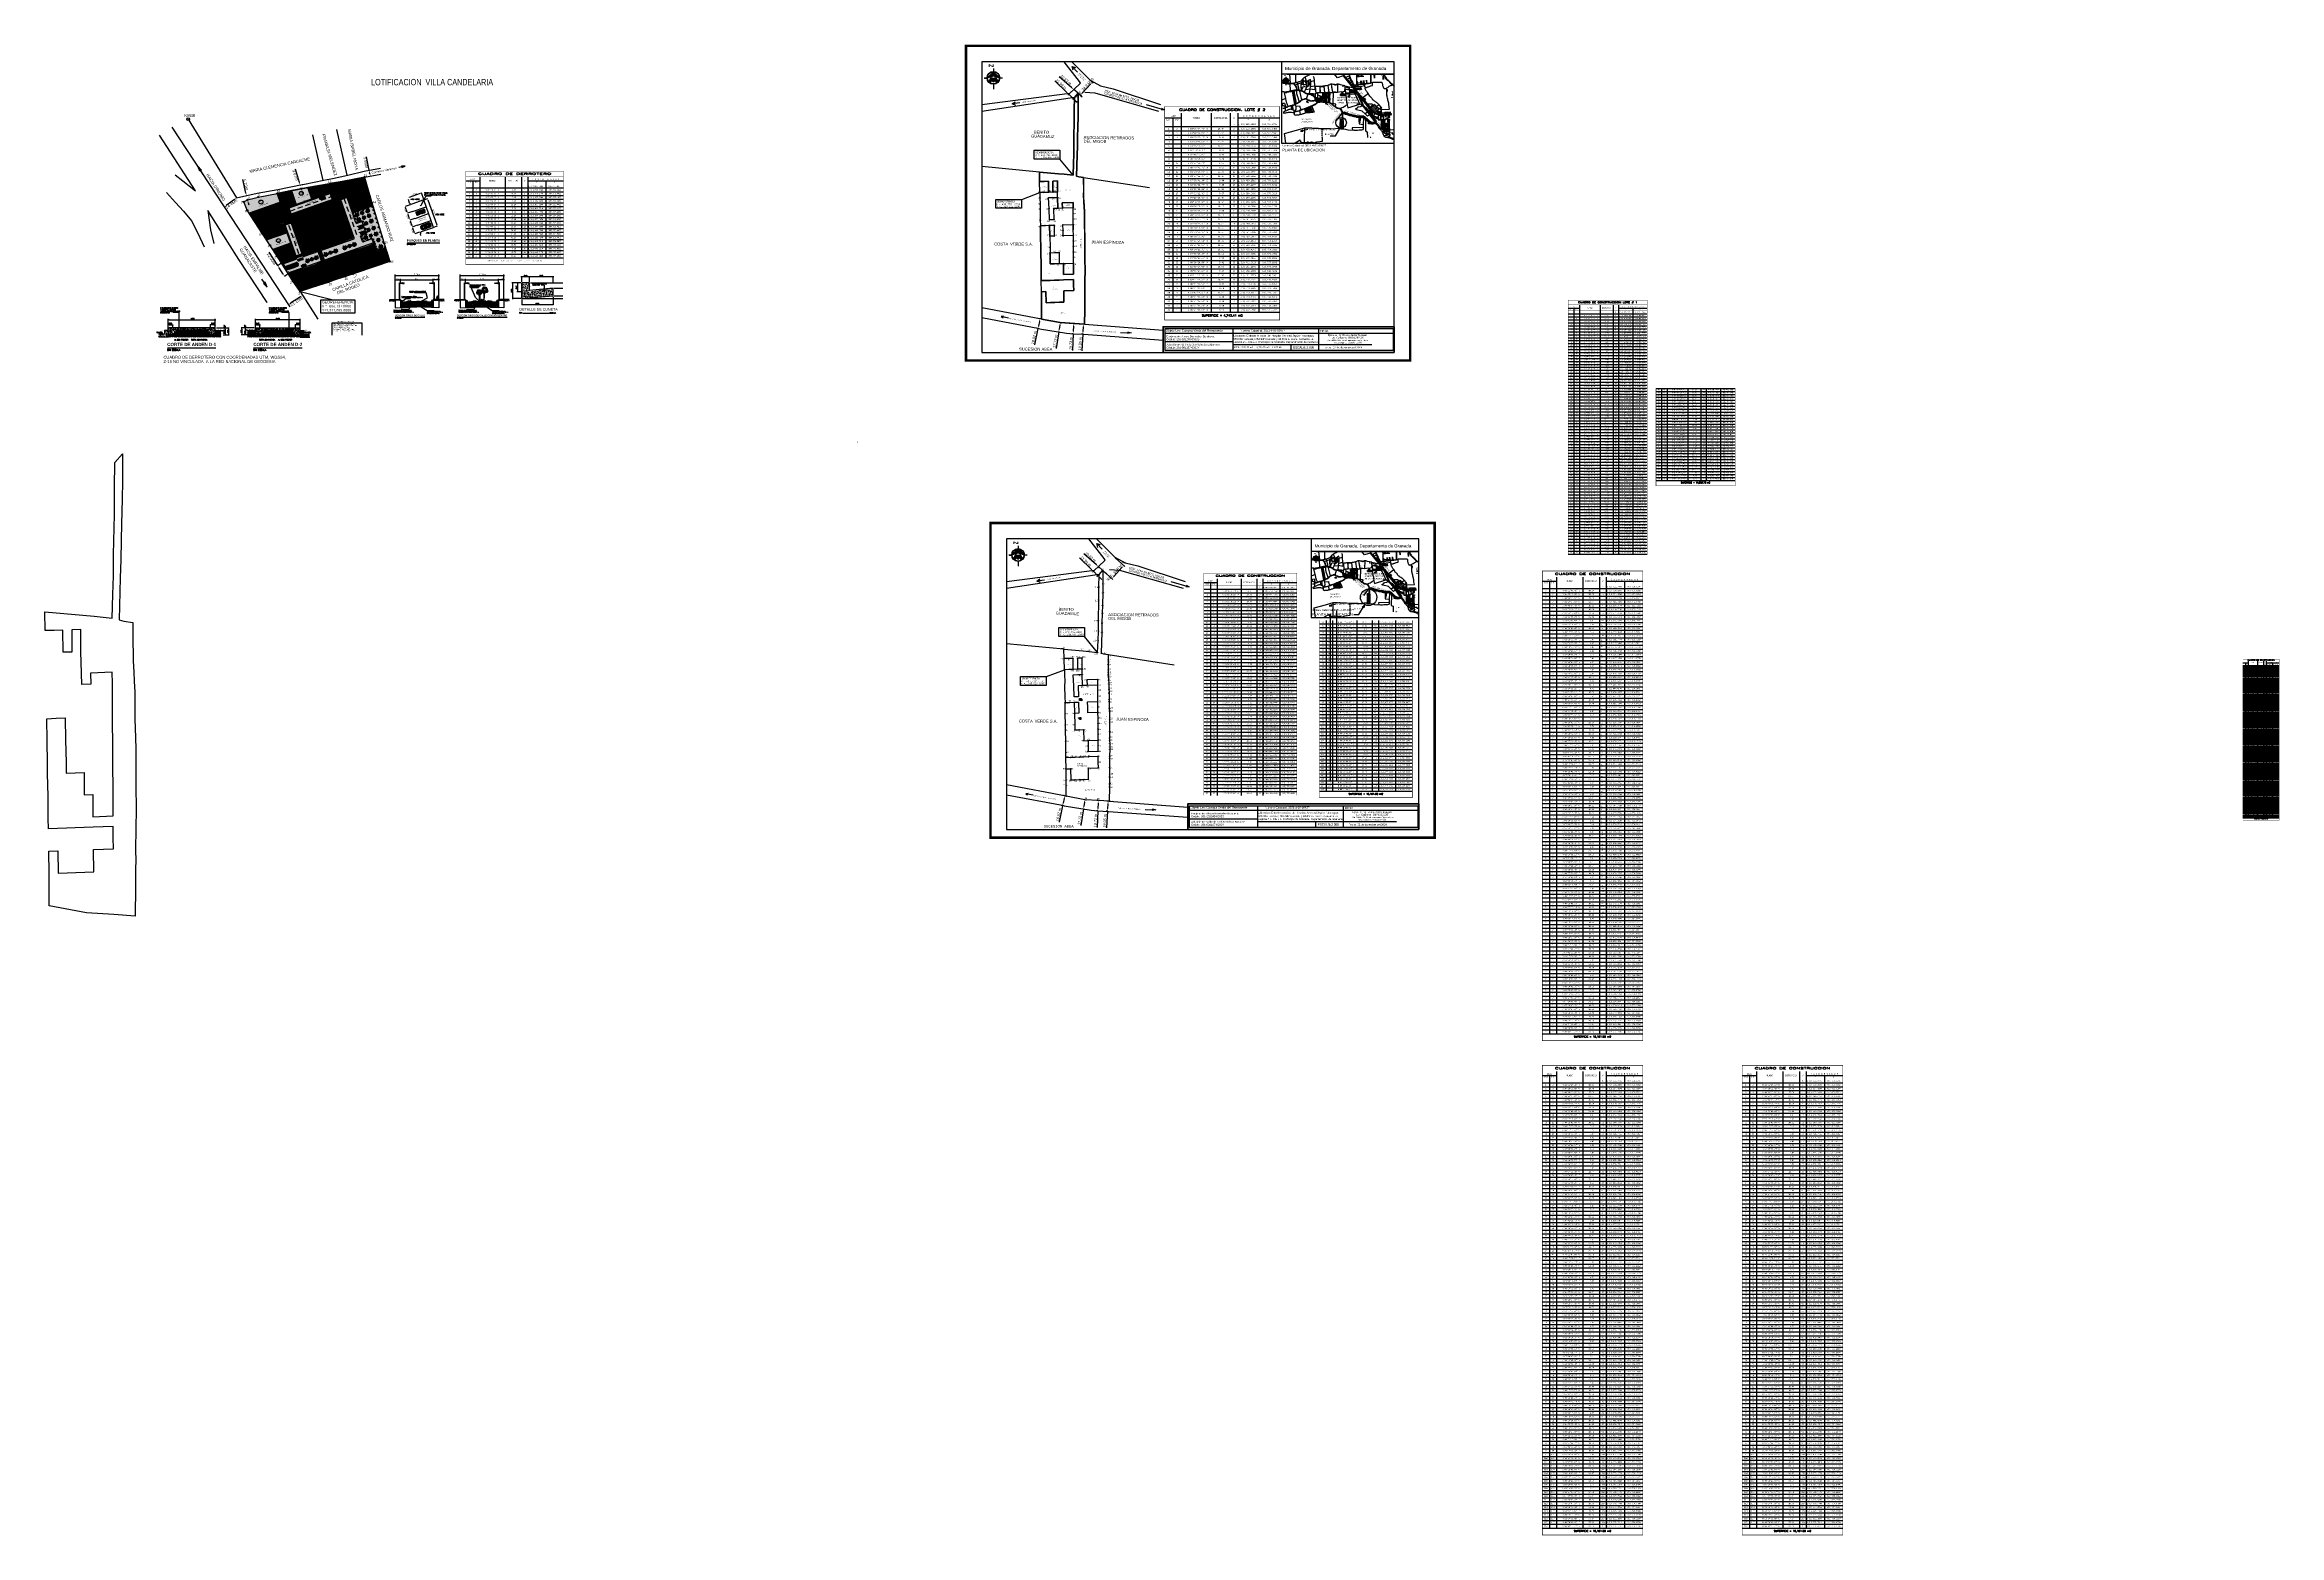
# Model space of a CAD drawing. Header units: millimetres. Extents: x 603916 to 1211550, y 1309898 to 2622648.
# Drawn here: x 603916 to 606025, y 1309898 to 1311305 of the extents above.
import ezdxf
from ezdxf.enums import TextEntityAlignment as Align

# ---------------------------------------------------------------- set-up
doc = ezdxf.new("R2010")
doc.units = ezdxf.units.MM
doc.header["$PDMODE"] = 32
doc.header["$PDSIZE"] = 0.3
doc.linetypes.add('0', pattern=[0])
doc.linetypes.add('HIDDEN', pattern=[0.375, 0.25, -0.125])
for name, color, linetype in [('2', 1, 'Continuous'), ('3', 7, 'Continuous'), ('acera', 8, 'Continuous'), ('ANDENES-TITO', 2, 'Continuous'), ('ARBOLES', 102, 'Continuous'), ('B', 3, 'Continuous'), ('BOULEVARD', 3, 'Continuous'), ('CAJETIN', 5, 'Continuous'), ('CERCO', 6, 'Continuous'), ('CIRCULO', 1, 'Continuous'), ('COTAS', 3, 'Continuous'), ('CVL_CUADCON', 1, 'Continuous'), ('CVL_CUADCON_LIN', 8, 'Continuous'), ('CVL_CUADCON_TIT', 1, 'Continuous'), ('CVL_CUADCON_TX', 2, 'Continuous'), ('datos y tabla de areas', 170, 'Continuous'), ('EDIFICIOS', 4, 'Continuous'), ('elenarbi-free_blocks', 7, 'Continuous'), ('elenarbi-Trees', 42, 'Continuous'), ('FLORES', 7, 'Continuous'), ('FRAME 025', 7, 'Continuous'), ('MUEBLES', 1, 'Continuous'), ('NORTE', 7, 'Continuous'), ('P35', 3, 'Continuous'), ('PALME-1', 82, 'Continuous'), ('Q01 - CALLES', 127, 'Continuous'), ('ROTULOS LOTES', 1, 'Continuous'), ('texto', 7, 'Continuous'), ('TEXTO 2', 7, 'Continuous'), ('TEXTOS', 2, 'Continuous'), ('Tubería A-Pluvial', 7, 'Continuous')]:
    doc.layers.add(name, color=color, linetype=linetype)
for name, color, linetype, lineweight in [('CARRO', 7, 'Continuous', 18), ('Nivel 2', 7, 'Continuous', 0), ('Nivel 30', 7, 'Continuous', 0)]:
    doc.layers.add(name, color=color, linetype=linetype, lineweight=lineweight)
doc.styles.add('Ambientes', font='swiss.ttf', dxfattribs={"height": 0.2})
doc.styles.add('ARIALTEXT', font='')
doc.styles.add('B', font='arial.ttf', dxfattribs={"height": 0.0254})
doc.styles.add('CAJETIN 2', font='arial.ttf', dxfattribs={"height": 0.25})
doc.styles.add('CITYBLUEPRINT', font='romans.shx', dxfattribs={"width": 1.5, "height": 2.85})
doc.styles.add('HECTOR LOPEZ', font='arial.ttf')
doc.styles.add('HUECA1', font='HUECA1.shx')
doc.styles.add('MINIMO', font='arial.ttf', dxfattribs={"height": 3.6})
doc.styles.add('MONOTXT4', font='MONOTXT4.shx')
doc.styles.add('PI', font='arial.ttf', dxfattribs={"height": 0.4})
doc.styles.add('PUNTOS PI', font='arial.ttf', dxfattribs={"height": 2.75})
doc.styles.add('ROMANS', font='ROMANS', dxfattribs={"height": 0.2})
doc.styles.add('ROTULOS', font='arial.ttf', dxfattribs={"height": 3})
doc.styles.get("Standard").update_dxf_attribs({"font": 'arial.ttf'})
doc.styles.add('Style-ENGINEERING', font='ENGINEERING.shx')
doc.styles.add('TSN - Arial Narrow', font='ARIALN.TTF')
doc.styles.add('TSN - Swis721 LtCn BT', font='swisscl.ttf')
doc.styles.get('ARIALTEXT').set_extended_font_data('Arial', bold=True)
doc.dimstyles.new('COTAS LINDEROS', dxfattribs={"dimscale": 40, "dimtxt": 2.75, "dimasz": 0.06, "dimexe": 0.005, "dimexo": 0.005, "dimgap": 0.005, "dimtad": 2, "dimzin": 0, "dimdsep": 46, "dimtxsty": 'PUNTOS PI', "dimcen": 0.09, "dimclrd": 1, "dimclre": 1, "dimclrt": 3, "dimadec": 0, "dimazin": 0, "dimtfac": 1, "dimtofl": 0, "dimtmove": 0, "dimatfit": 3, "dimldrblk": 'ARCHTICK', "dimfxl": 1, "dimtolj": 1, "dimtzin": 0, "dimarcsym": 0})
doc.dimstyles.new('ISO-25', dxfattribs={"dimtxt": 2.5, "dimasz": 2.5, "dimexe": 1.25, "dimexo": 0.625, "dimtad": 1, "dimtxsty": 'Standard', "dimcen": 2.5, "dimadec": 0, "dimazin": 0, "dimtfac": 1, "dimtmove": 0, "dimatfit": 3, "dimfxl": 1, "dimarcsym": 0})
doc.dimstyles.get("Standard").update_dxf_attribs({"dimtxt": 0.18, "dimasz": 0.18, "dimexe": 0.18, "dimexo": 0.0625, "dimgap": 0.09, "dimtad": 0, "dimtih": 1, "dimtoh": 1, "dimdec": 4, "dimzin": 0, "dimdsep": 46, "dimtxsty": 'Standard', "dimcen": 0.09, "dimadec": 0, "dimazin": 0, "dimtfac": 1, "dimtdec": 4, "dimtofl": 0, "dimtmove": 0, "dimatfit": 3, "dimfxl": 1, "dimtolj": 1, "dimtzin": 0, "dimarcsym": 0})
pattern_1 = [(45, (351584.55887, 828146.74144), (-0.068367715192, 0.068367715192), [])]

# ---------------------------------------------------------------- blocks, each defined once
blk = doc.blocks.new('carro1')
at = {"layer": 'P35'}
h = blk.add_hatch(color=8, dxfattribs=at)
edge = h.paths.add_edge_path()
edge.add_line((-0.77, 1.82), (-0.73, 1.76))
edge.add_arc((-0.77, 1.74), 0.0391, -47.43472, 31.91912, ccw=False)
edge.add_arc((-0.75, 1.74), 0.0265, 168.02794, 281.91705, ccw=False)
edge.add_line((-0.77, 1.74), (-0.8, 1.78))
edge.add_line((-0.8, 1.78), (-0.82, 1.76))
edge.add_arc((-0.85, 1.79), 0.0403, 221.15863, 318.84137, ccw=False)
edge.add_line((-0.88, 1.76), (-0.93, 1.81))
edge.add_arc((-0.87, 1.86), 0.0746, 163.87151, 224.97246, ccw=False)
edge.add_line((-0.95, 1.88), (-0.77, 1.82))
for color, points in [(146, [(-0.79, 1.85), (-0.82, 1.86), (-0.86, 3.09), (-0.85, 3.4), (-0.85, 3.45), (-0.75, 3.86), (-0.67, 4.07), (-0.59, 4.18), (-0.48, 4.23), (-0.44, 4.24), (-0.54, 4.16), (-0.64, 3.99), (-0.72, 3.75), (-0.79, 3.47), (-0.81, 3.34), (-0.81, 3.18), (-0.82, 2.95), (-0.82, 2.71), (-0.81, 2.62), (-0.82, 2.62), (-0.82, 2.53), (-0.8, 1.94)]), (9, [(-0.86, 1.23), (-0.86, 0.66), (-0.83, 0.55), (-0.77, 0.37), (-0.68, 0.2), (-0.65, 0.15), (-0.58, 0.1), (-0.45, 0.06), (-0.08, 0.01), (0.13, 0.01), (0.33, 0.04), (0.52, 0.08), (0.63, 0.13), (0.7, 0.22), (0.83, 0.49), (0.85, 0.6), (0.86, 1.41), (0.85, 1.41), (0.86, 1.33), (0.86, 0.66), (0.82, 0.54), (0.71, 0.29), (0.6, 0.17), (0.42, 0.11), (0.15, 0.08), (-0.09, 0.08), (-0.39, 0.11), (-0.55, 0.14), (-0.64, 0.21), (-0.71, 0.28), (-0.8, 0.49), (-0.84, 0.58), (-0.86, 0.69), (-0.85, 1.25)]), (9, [(-0.85, 3.55), (-0.83, 3.71), (-0.78, 3.96), (-0.73, 4.08), (-0.65, 4.18), (-0.56, 4.25), (-0.47, 4.3), (-0.33, 4.33), (0.28, 4.33), (0.43, 4.31), (0.53, 4.27), (0.66, 4.18), (0.73, 4.08), (0.81, 3.83), (0.84, 3.71), (0.85, 3.62), (0.85, 3.6), (0.81, 3.71), (0.75, 3.95), (0.69, 4.1), (0.64, 4.17), (0.53, 4.24), (0.44, 4.26), (0.34, 4.26), (-0.44, 4.27), (-0.56, 4.22), (-0.64, 4.16), (-0.72, 4.06), (-0.75, 3.93), (-0.8, 3.79)]), (8, [(-0.49, 2.6), (-0.49, 2.62), (-0.79, 2.62), (-0.8, 2.6)]), (146, [(-0.77, 1.66), (-0.79, 1.47), (-0.78, 1.28), (-0.72, 0.79), (-0.65, 0.47), (-0.61, 0.32), (-0.55, 0.27), (-0.64, 0.54), (-0.69, 0.63), (-0.69, 0.85), (-0.7, 0.96), (-0.69, 1.25), (-0.67, 1.45), (-0.69, 1.49), (-0.69, 1.53), (-0.56, 1.8), (-0.49, 1.91), (-0.39, 1.92), (-0.42, 2.21), (-0.42, 2.43), (-0.41, 2.72), (-0.4, 2.92), (-0.47, 3.03), (-0.54, 3.12), (-0.6, 3.23), (-0.67, 3.44), (-0.7, 3.65), (-0.73, 3.66), (-0.79, 3.41), (-0.79, 3.08), (-0.78, 2.95), (-0.74, 3.21), (-0.68, 3.25), (-0.61, 3.2), (-0.57, 3.07), (-0.52, 2.87), (-0.47, 2.65), (-0.47, 2.5), (-0.49, 2.22), (-0.52, 2.06), (-0.52, 2.02), (-0.55, 1.96), (-0.59, 1.94), (-0.65, 1.84), (-0.72, 1.71), (-0.76, 1.65)]), (30, [(-0.46, 0.13), (-0.53, 0.24), (-0.62, 0.31), (-0.69, 0.35), (-0.74, 0.38), (-0.71, 0.32), (-0.67, 0.26), (-0.61, 0.22), (-0.56, 0.18), (-0.51, 0.15), (-0.48, 0.14)]), (127, [(-0.67, 1.45), (-0.56, 1.18), (-0.5, 0.94), (-0.45, 0.65), (-0.43, 0.36), (-0.44, 0.13), (-0.25, 0.1), (0, 0.08), (0.16, 0.09), (0.32, 0.11), (0.44, 0.13), (0.43, 0.36), (0.46, 0.73), (0.52, 1.03), (0.6, 1.29), (0.67, 1.45), (0.54, 1.38), (0.42, 1.31), (0.21, 1.28), (0.06, 1.28), (-0.06, 1.28), (-0.34, 1.3), (-0.42, 1.31), (-0.54, 1.38)]), (146, [(0.77, 1.66), (0.79, 1.47), (0.78, 1.28), (0.72, 0.79), (0.66, 0.47), (0.62, 0.32), (0.56, 0.27), (0.64, 0.54), (0.69, 0.63), (0.7, 0.85), (0.71, 0.96), (0.7, 1.25), (0.67, 1.45), (0.7, 1.49), (0.69, 1.53), (0.57, 1.8), (0.5, 1.91), (0.4, 1.92), (0.42, 2.21), (0.43, 2.43), (0.42, 2.72), (0.4, 2.92), (0.48, 3.03), (0.55, 3.12), (0.61, 3.23), (0.68, 3.44), (0.71, 3.65), (0.74, 3.66), (0.79, 3.41), (0.79, 3.08), (0.79, 2.95), (0.74, 3.21), (0.69, 3.25), (0.62, 3.2), (0.57, 3.07), (0.52, 2.87), (0.48, 2.65), (0.48, 2.5), (0.49, 2.22), (0.52, 2.06), (0.52, 2.02), (0.56, 1.96), (0.6, 1.94), (0.65, 1.84), (0.72, 1.71), (0.77, 1.65)]), (146, [(0.79, 1.85), (0.82, 1.86), (0.86, 3.09), (0.85, 3.4), (0.85, 3.45), (0.75, 3.86), (0.67, 4.07), (0.59, 4.18), (0.48, 4.23), (0.44, 4.24), (0.54, 4.16), (0.64, 3.99), (0.72, 3.75), (0.79, 3.47), (0.81, 3.34), (0.81, 3.18), (0.82, 2.95), (0.82, 2.71), (0.81, 2.62), (0.82, 2.62), (0.82, 2.53), (0.8, 1.94)]), (30, [(0.46, 0.13), (0.53, 0.24), (0.62, 0.31), (0.69, 0.35), (0.74, 0.38), (0.71, 0.32), (0.67, 0.26), (0.61, 0.22), (0.56, 0.18), (0.51, 0.15), (0.48, 0.14)])]:
    blk.add_hatch(color=color, dxfattribs=at).paths.add_polyline_path(points)
h = blk.add_hatch(color=146, dxfattribs=at)
h.paths.add_polyline_path([(-0.45, 0.18), (-0.54, 0.28), (-0.58, 0.38), (-0.65, 0.69), (-0.69, 1), (-0.66, 1.42), (-0.61, 1.25), (-0.53, 0.98), (-0.48, 0.72), (-0.46, 0.57), (-0.45, 0.42), (-0.44, 0.32), (-0.44, 0.21)])
h.paths.add_polyline_path([(-0.65, 0.37), (-0.75, 0.41), (-0.82, 0.58), (-0.84, 0.66), (-0.83, 1.07), (-0.83, 1.72), (-0.81, 1.75), (-0.79, 1.64), (-0.79, 1.2), (-0.75, 0.96), (-0.71, 0.73), (-0.7, 0.59), (-0.66, 0.44), (-0.63, 0.36)])
h = blk.add_hatch(color=127, dxfattribs=at)
h.paths.add_polyline_path([(-0.28, 3.04), (-0.32, 3.03), (-0.37, 3.04), (-0.4, 3.04), (-0.43, 3.06), (-0.46, 3.09), (-0.52, 3.15), (-0.57, 3.24), (-0.6, 3.3), (-0.63, 3.4), (-0.61, 3.5), (-0.58, 3.54), (-0.54, 3.56), (-0.39, 3.63), (-0.24, 3.67), (-0.1, 3.7), (0.04, 3.7), (0.19, 3.68), (0.32, 3.65), (0.45, 3.61), (0.53, 3.57), (0.58, 3.54), (0.62, 3.46), (0.63, 3.42), (0.61, 3.34), (0.57, 3.24), (0.52, 3.15), (0.47, 3.09), (0.42, 3.06), (0.37, 3.04), (0.35, 3.03), (0.32, 3.03), (0.28, 3.04), (0.26, 3.04), (0.23, 3.05), (0.2, 3.05), (0.12, 3.06), (-0.04, 3.06), (-0.15, 3.06), (-0.23, 3.05), (-0.25, 3.04)], flags=16)
h.paths.add_polyline_path([(-0.39, 1.91), (-0.19, 1.9), (0, 1.89), (0.23, 1.9), (0.39, 1.91), (0.39, 1.91), (0.42, 2.3), (0.41, 2.69), (0.4, 2.92), (0.54, 3.12), (0.6, 3.23), (0.67, 3.44), (0.7, 3.65), (0.69, 3.81), (0.63, 3.97), (0.58, 4.06), (0.5, 4.17), (0.4, 4.26), (-0.4, 4.26), (-0.49, 4.18), (-0.57, 4.08), (-0.66, 3.89), (-0.69, 3.81), (-0.7, 3.65), (-0.67, 3.44), (-0.6, 3.23), (-0.44, 2.97), (-0.4, 2.92), (-0.41, 2.74), (-0.42, 2.65), (-0.42, 2.42), (-0.41, 2.14), (-0.4, 2)])
h = blk.add_hatch(color=146, dxfattribs=at)
h.paths.add_polyline_path([(0.45, 0.18), (0.54, 0.28), (0.58, 0.38), (0.65, 0.69), (0.69, 1), (0.66, 1.42), (0.61, 1.25), (0.53, 0.98), (0.48, 0.72), (0.46, 0.57), (0.45, 0.42), (0.44, 0.32), (0.44, 0.21)])
h.paths.add_polyline_path([(0.65, 0.37), (0.75, 0.41), (0.82, 0.58), (0.84, 0.66), (0.83, 1.07), (0.83, 1.72), (0.81, 1.75), (0.79, 1.64), (0.79, 1.2), (0.75, 0.96), (0.71, 0.73), (0.7, 0.59), (0.66, 0.44), (0.63, 0.36)])
h = blk.add_hatch(color=8, dxfattribs=at)
edge = h.paths.add_edge_path()
edge.add_line((0.77, 1.82), (0.73, 1.76))
edge.add_arc((0.77, 1.74), 0.0391, 508.08088, 587.43472)
edge.add_arc((0.75, 1.74), 0.0265, 258.08295, 371.97206)
edge.add_line((0.77, 1.74), (0.8, 1.78))
edge.add_line((0.8, 1.78), (0.82, 1.76))
edge.add_arc((0.85, 1.79), 0.0403, 221.15863, 318.84137)
edge.add_line((0.88, 1.76), (0.93, 1.81))
edge.add_arc((0.87, 1.86), 0.0746, 315.02754, 376.12849)
edge.add_line((0.95, 1.88), (0.77, 1.82))
at = {"layer": 'P35', "color": 7}
for p, q in [((-0.8, 2.63), (-0.49, 2.63)), ((-0.8, 2.62), (-0.49, 2.62)), ((-0.8, 2.6), (-0.49, 2.6)), ((-0.8, 2.59), (-0.49, 2.59)), ((-0.61, 0.19), (-0.61, 0.19)), ((0.8, 2.63), (0.49, 2.63)), ((0.8, 2.62), (0.49, 2.62)), ((0.8, 2.6), (0.49, 2.6)), ((0.8, 2.59), (0.49, 2.59))]:
    blk.add_line(p, q, dxfattribs=at)
for points in [[(-0.77, 1.82), (-0.73, 1.76, -0.360781), (-0.74, 1.71, -0.542329), (-0.77, 1.74), (-0.8, 1.78), (-0.82, 1.76, -0.454056), (-0.88, 1.76), (-0.93, 1.81, -0.273105), (-0.95, 1.88)], [(-0.45, 1.92, 0.328475), (-0.52, 1.88), (-0.69, 1.53, 0.439617), (-0.67, 1.45), (-0.42, 1.31, 0.06084), (0, 1.28, 0.06084), (0.42, 1.31), (0.67, 1.45, 0.439617), (0.69, 1.53), (0.52, 1.88, 0.328475), (0.45, 1.92, -0.057395)], [(0.58, 3.54, -0.244234), (0.62, 3.38, -0.10952), (0.49, 3.11, -0.34796), (0.23, 3.05, 0.037334), (-0.23, 3.05, -0.34796), (-0.49, 3.11, -0.10952), (-0.62, 3.38, -0.244234), (-0.58, 3.54, -0.276546)], [(0.77, 1.82), (0.73, 1.76, 0.360781), (0.74, 1.71, 0.542329), (0.77, 1.74), (0.8, 1.78), (0.82, 1.76, 0.454056), (0.88, 1.76), (0.93, 1.81, 0.273105), (0.95, 1.88)]]:
    blk.add_lwpolyline(points, format="xyb", close=True, dxfattribs=at)
for points in [[(-0.71, 4.04, 0.134107), (-0.79, 3.96, 0.076542), (-0.87, 3.45), (-0.87, 1.85, 0.085317)], [(-0.87, 1.75), (-0.87, 0.66, 0.085317), (-0.78, 0.37), (-0.67, 0.14, 0.150666), (-0.45, 0.05, 0.106558), (0.45, 0.05, 0.150666), (0.67, 0.14), (0.78, 0.37, 0.085317), (0.87, 0.66), (0.87, 1.75, 0.076542)], [(-0.87, 3.45, -0.04536), (-0.71, 4.04, -0.316238), (-0.4, 4.26), (0, 4.26), (0.4, 4.26, -0.316238), (0.71, 4.04, -0.04536), (0.87, 3.45, -0.995785)], [(-0.87, 3.12, 0.005985), (-0.83, 2.06), (-0.84, 1.84, 0.082522)], [(-0.84, 1.75), (-0.85, 0.66, 0.082522), (-0.75, 0.39), (-0.74, 0.38, 0.28772), (-0.44, 0.13, 0.107642), (0.44, 0.13, 0.28772), (0.74, 0.38), (0.75, 0.39, 0.082522), (0.85, 0.66), (0.84, 1.75, 0.005985)], [(-0.81, 2.44), (-0.81, 3.24, -0.076793), (-0.66, 3.89, -3.166947)], [(-0.77, 1.66), (-0.61, 1.93, -0.122145), (-0.55, 1.99, 0.205815), (-0.53, 2.02, 0.151874), (-0.63, 3.21, 0.290836), (-0.74, 3.22, 0.061376), (-0.78, 1.82)], [(-0.79, 3.96, -0.339592), (-0.29, 4.34), (0, 4.34), (0.29, 4.34, -0.339592), (0.79, 3.96, -1.295903)], [(-0.77, 1.75, 0.003758), (-0.77, 1.66)], [(-0.4, 4.26, 0.307984), (-0.67, 3.44, 0.021458), (-0.6, 3.23, 0.089138), (-0.47, 3.03, 0.076147), (-0.4, 2.92, 0.055297), (-0.39, 1.91, 0.055323)], [(0.4, 4.26, -0.307984), (0.67, 3.44, -0.021458), (0.6, 3.23, -0.089138), (0.47, 3.03, -0.076147), (0.4, 2.92, -0.055297), (0.39, 1.91, -0.055323)], [(0.77, 1.66), (0.61, 1.93, 0.122145), (0.55, 1.99, -0.205815), (0.53, 2.02, -0.151874), (0.63, 3.21, -0.290836), (0.74, 3.22, -0.061376), (0.78, 1.82)], [(0.81, 2.44), (0.81, 3.24, 0.076793), (0.66, 3.89, 3.166947)], [(0.87, 1.85), (0.87, 3.45, 0.076542), (0.79, 3.96, 0.134107), (0.71, 4.04)], [(0.77, 1.75, -0.003758), (0.77, 1.66)], [(0.84, 1.84), (0.84, 2.06, 0.005985), (0.87, 3.12)]]:
    blk.add_lwpolyline(points, format="xyb", dxfattribs=at)
for centre, radius, start, end in [((3.67, 1.56), 4.46, 177.4786, 196.11758), ((-0.9, -0.11), 0.515, 26.83988, 72.45837), ((1.38, 1.06), 2.08, 169.13167, 202.15686), ((-3.11, 0.36), 2.68, 355.12977, 24.11589), ((3.11, 0.36), 2.68, 155.88411, 184.87023), ((0.9, -0.11), 0.515, 107.54163, 153.16012), ((-1.38, 1.06), 2.08, 337.84314, 10.86833), ((-3.67, 1.56), 4.46, 343.88242, 2.5214)]:
    blk.add_arc(centre, radius, start, end, dxfattribs=at)
blk = doc.blocks.new('A$C03F432A0')
at = {"layer": 'CARRO'}
h = blk.add_hatch(color=8, dxfattribs=at)
edge = h.paths.add_edge_path()
edge.add_line((10.69, 7.73), (10.72, 7.79))
edge.add_arc((10.69, 7.81), 0.0394, 693.94988, 773.30372)
edge.add_arc((10.71, 7.82), 0.0268, 443.95195, 557.84106)
edge.add_line((10.68, 7.81), (10.65, 7.77))
edge.add_line((10.65, 7.77), (10.64, 7.79))
edge.add_arc((10.61, 7.76), 0.0406, 407.02763, 504.71037)
edge.add_line((10.58, 7.78), (10.53, 7.72))
edge.add_arc((10.59, 7.68), 0.0753, 500.89654, 561.99749)
edge.add_line((10.52, 7.65), (10.69, 7.73))
h = blk.add_hatch(color=256, dxfattribs=at)
h.set_gradient(color1=(110, 110, 110), color2=(237, 237, 237), one_color=1, tint=0.93, name='SPHERICAL')
h.paths.add_polyline_path([(10.75, 8.85, 0.179944), (10.67, 8.64, -0.113297), (10.71, 8.89, -0.116156), (11.42, 9.07, -0.115969), (12.13, 8.9), (12.13, 8.9, -0.113297), (12.18, 8.65, -0.000135), (12.18, 8.65, 0.180082), (12.09, 8.86, 0.092939), (11.42, 8.98, 0.092939)])
h = blk.add_hatch(color=256, dxfattribs=at)
h.set_gradient(color1=(110, 110, 110), color2=(237, 237, 237), one_color=1, tint=0.93, name='SPHERICAL')
h.paths.add_polyline_path([(10.73, 5.24, -0.000001), (10.73, 5.24, 0.029249), (11.44, 5.2, 0.029523), (12.15, 5.24, 0.384661), (12.2, 5.28, 0.075304), (12.18, 5.53), (12.15, 5.33, -0.347811), (12.11, 5.28, -0.031351), (11.44, 5.24, -0.031037), (10.77, 5.28, -0.348149), (10.73, 5.32), (10.7, 5.52, 0.075312), (10.69, 5.28, 0.384387)])
h = blk.add_hatch(color=256, dxfattribs=at)
h.set_gradient(color1=(51, 135, 215), one_color=1, tint=1, name='SPHERICAL')
h.paths.add_polyline_path([(10.72, 7.72), (10.77, 7.72), (10.98, 7.25, -0.219951), (11.88, 7.25), (12.04, 7.6), (12.09, 7.69), (12.13, 7.69), (12.13, 7.94, 0.037404), (12.16, 8.43), (12.16, 8.54, -0.747961), (12.08, 8.55), (12.11, 7.87, 0.15127), (10.74, 7.86), (10.77, 8.54, -0.665118), (10.69, 8.54), (10.69, 8.43, 0.037404), (10.72, 7.94)])
h.paths.add_polyline_path([(10.78, 7.83, -0.165981), (12.08, 7.83), (11.85, 7.28, 0.189647), (11.02, 7.28)], flags=16)
h = blk.add_hatch(color=256, dxfattribs=at)
h.set_gradient(color1=(51, 135, 215), color2=(76, 150, 220), one_color=1, tint=0.58, name='SPHERICAL')
h.paths.add_polyline_path([(10.7, 5.96), (10.73, 5.92), (10.76, 5.92), (10.79, 5.95), (10.79, 6.73), (10.73, 6.73), (10.74, 6.44, 0.034741)])
h = blk.add_hatch(color=256, dxfattribs=at)
h.set_gradient(color1=(51, 135, 215), one_color=1, tint=1, name='SPHERICAL')
h.paths.add_polyline_path([(12.18, 5.94), (12.16, 5.91), (12.1, 5.91), (12.06, 5.95), (11.89, 6.24), (11.87, 6.23), (12.07, 5.83, -0.066722), (11.44, 5.75, -0.066024), (10.81, 5.83), (11.01, 6.22), (10.98, 6.23), (10.82, 5.94), (10.78, 5.9), (10.72, 5.9), (10.7, 5.92, 0.028293), (10.72, 5.52), (10.74, 5.32, 0.304518), (10.77, 5.29), (10.8, 5.29), (10.8, 5.81, 0.12797), (12.08, 5.81), (12.08, 5.29), (12.11, 5.3, 0.280749), (12.14, 5.32, 0.017623), (12.18, 5.75)])
h = blk.add_hatch(color=256, dxfattribs=at)
h.set_gradient(color1=(250, 246, 5), color2=(255, 254, 240), one_color=1, tint=0.97, name='SPHERICAL')
h.paths.add_polyline_path([(10.76, 8.64, 0.144872), (10.74, 8.67, 0.391406), (10.73, 8.67, 0.188365), (10.71, 8.64, -0.083561), (10.73, 8.76, -0.165877), (10.75, 8.79), (10.77, 8.79)])
h = blk.add_hatch(color=256, dxfattribs=at)
h.set_gradient(color1=(253, 124, 146), color2=(254, 220, 226), one_color=1, tint=0.93, name='SPHERICAL')
h.paths.add_polyline_path([(10.76, 8.64, 0.429703), (10.71, 8.64, -0.188943), (10.73, 8.67, -0.388639), (10.74, 8.67, -0.144872)])
h = blk.add_hatch(color=256, dxfattribs=at)
h.set_gradient(color1=(253, 124, 146), color2=(254, 220, 226), one_color=1, tint=0.93, name='SPHERICAL')
edge = h.paths.add_edge_path()
edge.add_ellipse((10.73, 8.61), major_axis=(0, 0.0204), ratio=0.780308, start_angle=0, end_angle=360, ccw=False)
h = blk.add_hatch(color=256, dxfattribs=at)
h.set_gradient(color1=(250, 246, 5), color2=(255, 254, 240), one_color=1, tint=0.97, name='SPHERICAL')
h.paths.add_polyline_path([(10.75, 8.55, -0.587503), (10.71, 8.55, -0.147486), (10.71, 8.6, 0.772926), (10.75, 8.6, -0.147486)])
h = blk.add_hatch(color=256, dxfattribs=at)
h.set_gradient(color1=(51, 135, 215), color2=(76, 150, 220), one_color=1, tint=0.58, name='SPHERICAL')
h.paths.add_polyline_path([(10.74, 6.76), (10.79, 6.76), (10.79, 7.62), (10.75, 7.7), (10.73, 7.7)])
h = blk.add_hatch(color=256, dxfattribs=at)
h.set_gradient(color1=(51, 135, 215), color2=(217, 233, 247), one_color=1, tint=0.91, name='SPHERICAL')
h.paths.add_polyline_path([(10.79, 7.92, -0.117513), (12.07, 7.93), (12.03, 8.86, 0.177138), (10.82, 8.86)])
h = blk.add_hatch(color=256, dxfattribs=at)
h.set_gradient(color1=(195, 230, 254), one_color=1, tint=1, name='CYLINDER')
h.paths.add_polyline_path([(11.03, 7.29, -0.178383), (11.84, 7.3), (12.05, 7.8, 0.287112), (12.02, 7.84, 0.1586), (10.83, 7.83, 0.286492), (10.81, 7.8)])
h = blk.add_hatch(color=256, dxfattribs=at)
h.set_gradient(color1=(51, 135, 215), color2=(212, 230, 247), one_color=1, tint=0.9, name='SPHERICAL')
h.paths.add_polyline_path([(10.81, 5.29, 0.063439), (12.07, 5.29), (12.07, 5.78, -0.118272), (10.81, 5.78)])
h = blk.add_hatch(color=256, dxfattribs=at)
h.set_gradient(color1=(195, 230, 254), one_color=1, tint=1)
h.paths.add_polyline_path([(10.82, 6.76), (10.95, 6.76), (10.95, 7.24), (10.82, 7.5)])
h = blk.add_hatch(color=256, dxfattribs=at)
h.set_gradient(color1=(195, 230, 254), one_color=1, tint=1)
h.paths.add_polyline_path([(10.84, 6.05), (10.95, 6.25), (10.95, 6.73), (10.83, 6.73)])
h = blk.add_hatch(color=256, dxfattribs=at)
h.set_gradient(color1=(195, 230, 254), one_color=1, tint=1)
h.paths.add_polyline_path([(10.84, 5.84, 0.134496), (12.03, 5.85), (11.85, 6.22, -0.182612), (11.02, 6.21)])
h = blk.add_hatch(color=256, dxfattribs=at)
h.set_gradient(color1=(51, 135, 215), color2=(238, 245, 252), one_color=1, tint=0.96, name='CYLINDER')
h.paths.add_polyline_path([(10.99, 6.26, 0.101169), (11.44, 6.17, 0.098906), (11.88, 6.26), (11.88, 7.24, 0.098789), (11.43, 7.34, 0.108512), (10.98, 7.23)])
h = blk.add_hatch(color=256, dxfattribs=at)
h.set_gradient(color1=(195, 230, 254), one_color=1, tint=1)
h.paths.add_polyline_path([(11.91, 6.77), (12.04, 6.77), (12.03, 7.5), (11.91, 7.24)])
h = blk.add_hatch(color=256, dxfattribs=at)
h.set_gradient(color1=(195, 230, 254), one_color=1, tint=1)
h.paths.add_polyline_path([(11.91, 6.26), (12.05, 6.01), (12.05, 6.74), (11.91, 6.74)])
h = blk.add_hatch(color=256, dxfattribs=at)
h.set_gradient(color1=(51, 135, 215), color2=(76, 150, 220), one_color=1, tint=0.58, name='SPHERICAL')
h.paths.add_polyline_path([(12.07, 6.77), (12.13, 6.77), (12.13, 7.66), (12.1, 7.66), (12.06, 7.6)])
h = blk.add_hatch(color=256, dxfattribs=at)
h.set_gradient(color1=(51, 135, 215), color2=(76, 150, 220), one_color=1, tint=0.58, name='SPHERICAL')
h.paths.add_polyline_path([(12.08, 5.96), (12.11, 5.93), (12.15, 5.93), (12.18, 5.97), (12.18, 6.14, 0.030672), (12.13, 6.45), (12.13, 6.74), (12.07, 6.74)])
h = blk.add_hatch(color=256, dxfattribs=at)
h.set_gradient(color1=(250, 246, 5), color2=(255, 254, 240), one_color=1, tint=0.97, name='SPHERICAL')
h.paths.add_polyline_path([(12.09, 8.64, -0.144872), (12.11, 8.67, -0.391406), (12.13, 8.67, -0.188365), (12.14, 8.64, 0.083561), (12.12, 8.76, 0.165877), (12.1, 8.79), (12.08, 8.79)])
h = blk.add_hatch(color=256, dxfattribs=at)
h.set_gradient(color1=(253, 124, 146), color2=(254, 220, 226), one_color=1, tint=0.93, name='SPHERICAL')
h.paths.add_polyline_path([(12.09, 8.64, -0.429703), (12.14, 8.64, 0.188943), (12.13, 8.67, 0.388639), (12.11, 8.67, 0.144872)])
h = blk.add_hatch(color=256, dxfattribs=at)
h.set_gradient(color1=(250, 246, 5), color2=(255, 254, 240), one_color=1, tint=0.97, name='SPHERICAL')
h.paths.add_polyline_path([(12.1, 8.56, 0.587503), (12.14, 8.56, 0.147486), (12.14, 8.6, -0.772926), (12.1, 8.6, 0.147486)])
h = blk.add_hatch(color=256, dxfattribs=at)
h.set_gradient(color1=(253, 124, 146), color2=(254, 220, 226), one_color=1, tint=0.93, name='SPHERICAL')
edge = h.paths.add_edge_path()
edge.add_ellipse((12.12, 8.61), major_axis=(0, 0.0204), ratio=0.780308, start_angle=0, end_angle=360)
h = blk.add_hatch(color=8, dxfattribs=at)
edge = h.paths.add_edge_path()
edge.add_line((12.17, 7.73), (12.14, 7.79))
edge.add_arc((12.18, 7.81), 0.0394, -233.30372, -153.94988, ccw=False)
edge.add_arc((12.15, 7.82), 0.0268, -17.84106, 96.04805, ccw=False)
edge.add_line((12.18, 7.81), (12.21, 7.77))
edge.add_line((12.21, 7.77), (12.22, 7.79))
edge.add_arc((12.25, 7.76), 0.0406, 35.28963, 132.97237, ccw=False)
edge.add_line((12.28, 7.78), (12.33, 7.72))
edge.add_arc((12.27, 7.68), 0.0753, -21.99749, 39.10346, ccw=False)
edge.add_line((12.34, 7.65), (12.17, 7.73))
at = {"lineweight": 35}
for p, q in [((10.73, 7.7), (10.75, 7.7)), ((10.74, 6.76), (10.73, 7.7)), ((10.79, 6.76), (10.74, 6.76)), ((10.75, 7.7), (10.79, 7.62)), ((10.79, 7.62), (10.79, 6.76))]:
    blk.add_line(p, q, dxfattribs=at)
for centre, radius, start, end in [((10.78, 8.58), 0.0795, 150.03863, 198.70898), ((10.73, 8.61), 0.0181, 19.32819, 156.16029), ((10.73, 8.57), 0.0256, 206.14907, 333.85093), ((10.68, 8.58), 0.078, 340.86433, 29.46967), ((12.17, 8.58), 0.078, 150.53033, 199.13567), ((12.12, 8.61), 0.0181, 23.83971, 160.67181), ((12.12, 8.57), 0.0256, 206.14907, 333.85093), ((12.07, 8.58), 0.0795, 341.29102, 29.96137)]:
    blk.add_arc(centre, radius, start, end, dxfattribs=at)
at = {"layer": 'CARRO', "color": 7}
for p, q in [((10.52, 7.65), (10.69, 7.73)), ((10.58, 7.78), (10.53, 7.72)), ((10.65, 7.77), (10.64, 7.79)), ((10.68, 7.81), (10.65, 7.77)), ((10.69, 7.73), (10.72, 7.79)), ((12.17, 7.73), (12.14, 7.79)), ((12.34, 7.65), (12.17, 7.73)), ((12.18, 7.81), (12.21, 7.77)), ((12.21, 7.77), (12.22, 7.79)), ((12.28, 7.78), (12.33, 7.72))]:
    blk.add_line(p, q, dxfattribs=at)
at = {"layer": 'CARRO', "color": 0}
for p, q in [((10.68, 8.77), (10.67, 8.65)), ((10.67, 8.65), (10.69, 8.76)), ((10.71, 8.89), (10.68, 8.77)), ((10.69, 8.76), (10.76, 8.86)), ((10.69, 8.54), (10.7, 8.18)), ((10.69, 5.4), (10.7, 5.52)), ((10.69, 5.27), (10.69, 5.4)), ((10.7, 5.25), (10.69, 5.27)), ((10.7, 8.18), (10.72, 7.94)), ((10.7, 5.96), (10.71, 6.2)), ((10.73, 5.92), (10.7, 5.96)), ((10.7, 5.92), (10.72, 5.9)), ((10.7, 5.72), (10.7, 5.92)), ((10.74, 5.32), (10.7, 5.72)), ((10.7, 5.52), (10.72, 5.42)), ((10.73, 5.24), (10.7, 5.25)), ((10.71, 6.2), (10.74, 6.44)), ((10.72, 7.94), (10.72, 7.72)), ((10.72, 7.72), (10.77, 7.72)), ((10.72, 5.9), (10.78, 5.9)), ((10.73, 7.7), (10.75, 7.7)), ((10.74, 6.76), (10.73, 7.7)), ((10.76, 5.92), (10.73, 5.92)), ((11.09, 5.21), (10.73, 5.24)), ((10.74, 7.86), (10.77, 8.54)), ((10.79, 6.76), (10.74, 6.76)), ((10.79, 6.76), (10.74, 6.76)), ((10.74, 6.73), (10.79, 6.73)), ((10.74, 6.44), (10.74, 6.73)), ((10.75, 7.7), (10.79, 7.62)), ((10.76, 8.86), (10.9, 8.9)), ((10.79, 5.95), (10.76, 5.92)), ((10.77, 7.72), (10.98, 7.25)), ((11.02, 7.28), (10.78, 7.83)), ((10.78, 5.9), (10.82, 5.94)), ((10.79, 7.92), (10.82, 8.86)), ((10.79, 7.62), (10.79, 6.76)), ((10.79, 6.73), (10.79, 5.95)), ((10.8, 5.29), (10.8, 5.81)), ((11.03, 7.29), (10.81, 7.8)), ((11, 6.21), (10.81, 5.83)), ((11.12, 5.77), (10.81, 5.83)), ((10.81, 5.29), (10.81, 5.78)), ((10.82, 7.5), (10.95, 7.24)), ((10.82, 6.76), (10.82, 7.5)), ((10.95, 6.76), (10.82, 6.76)), ((10.82, 5.94), (10.98, 6.23)), ((10.83, 6.73), (10.84, 6.05)), ((10.95, 6.73), (10.83, 6.73)), ((10.84, 6.05), (10.95, 6.25)), ((10.84, 5.84), (11.02, 6.21)), ((10.95, 7.24), (10.95, 6.76)), ((10.95, 6.25), (10.95, 6.73)), ((10.99, 6.27), (10.98, 7.23)), ((10.98, 6.23), (11, 6.21)), ((11.06, 8.15), (11.17, 8.68)), ((11.06, 8.15), (11.17, 8.68)), ((11.06, 8.15), (11.17, 8.68)), ((11.44, 5.2), (11.09, 5.21)), ((11.44, 5.75), (11.12, 5.77)), ((11.75, 5.77), (11.44, 5.75)), ((11.8, 5.21), (11.44, 5.2)), ((11.77, 8.15), (11.65, 8.68)), ((11.77, 8.15), (11.65, 8.68)), ((11.77, 8.15), (11.65, 8.68)), ((12.07, 5.83), (11.75, 5.77)), ((12.15, 5.24), (11.8, 5.21)), ((11.84, 7.3), (12.05, 7.8)), ((12.08, 7.83), (11.85, 7.28)), ((12.03, 5.85), (11.85, 6.22)), ((11.89, 6.24), (11.87, 6.23)), ((11.87, 6.23), (12.07, 5.83)), ((11.88, 7.25), (12.09, 7.69)), ((11.88, 6.26), (11.88, 7.24)), ((12.06, 5.95), (11.89, 6.24)), ((11.91, 7.24), (12.03, 7.5)), ((11.91, 6.77), (11.91, 7.24)), ((12.03, 6.77), (11.91, 6.77)), ((11.91, 6.74), (11.91, 6.26)), ((12.05, 6.74), (11.91, 6.74)), ((11.91, 6.26), (12.05, 6.01)), ((12.03, 8.86), (12.07, 7.93)), ((12.03, 7.5), (12.03, 6.77)), ((12.05, 6.01), (12.05, 6.74)), ((12.06, 7.6), (12.1, 7.66)), ((12.07, 6.77), (12.06, 7.6)), ((12.1, 5.91), (12.06, 5.95)), ((12.13, 6.77), (12.07, 6.77)), ((12.07, 5.29), (12.07, 5.78)), ((12.08, 8.55), (12.11, 7.87)), ((12.08, 6.74), (12.13, 6.74)), ((12.08, 5.96), (12.08, 6.74)), ((12.11, 5.93), (12.08, 5.96)), ((12.08, 5.29), (12.08, 5.81)), ((12.15, 8.76), (12.09, 8.86)), ((12.09, 7.69), (12.13, 7.69)), ((12.1, 7.66), (12.13, 7.66)), ((12.16, 5.91), (12.1, 5.91)), ((12.15, 5.93), (12.11, 5.93)), ((12.17, 8.78), (12.13, 8.9)), ((12.13, 7.94), (12.15, 8.18)), ((12.13, 7.69), (12.13, 7.94)), ((12.13, 7.66), (12.13, 6.77)), ((12.13, 6.74), (12.13, 6.45)), ((12.13, 6.45), (12.16, 6.3)), ((12.14, 5.32), (12.18, 5.75)), ((12.18, 8.66), (12.15, 8.76)), ((12.15, 8.18), (12.16, 8.54)), ((12.18, 5.97), (12.15, 5.93)), ((12.16, 6.3), (12.18, 6.14)), ((12.18, 5.93), (12.16, 5.91)), ((12.18, 5.52), (12.16, 5.36)), ((12.18, 5.26), (12.15, 5.24)), ((12.18, 8.65), (12.17, 8.78)), ((12.18, 6.14), (12.18, 5.97)), ((12.18, 5.84), (12.18, 5.93)), ((12.18, 5.75), (12.18, 5.84)), ((12.18, 5.53), (12.2, 5.41)), ((12.2, 5.28), (12.18, 5.26)), ((12.2, 5.41), (12.2, 5.28))]:
    blk.add_line(p, q, dxfattribs=at)
at = {"layer": 'CARRO', "linetype": 'Continuous'}
for p, q in [((10.67, 8.64), (10.67, 8.56)), ((10.67, 8.56), (10.67, 8.39)), ((10.73, 5.91), (10.69, 5.95)), ((10.72, 6.45), (10.72, 7.92)), ((10.76, 7.71), (10.72, 7.71)), ((10.81, 6.75), (10.72, 6.75)), ((10.77, 5.91), (10.73, 5.91)), ((10.76, 7.88), (10.8, 8.87)), ((10.8, 7.63), (10.76, 7.71)), ((10.81, 5.95), (10.77, 5.91)), ((10.78, 7.83), (11.02, 7.28)), ((10.78, 7.83), (11.02, 7.28)), ((10.8, 7.63), (10.97, 7.25)), ((10.97, 6.75), (10.81, 6.75)), ((10.81, 5.95), (10.81, 6.75)), ((10.98, 6.25), (10.81, 5.95)), ((11.01, 6.22), (10.81, 5.83)), ((10.97, 6.75), (10.98, 6.25)), ((12.08, 7.83), (11.85, 7.28)), ((12.08, 7.83), (11.85, 7.28)), ((11.87, 6.23), (12.07, 5.83)), ((12.05, 7.6), (11.89, 7.26)), ((11.89, 6.75), (12.06, 6.76)), ((11.9, 6.25), (12.07, 5.96)), ((12.1, 7.89), (12.05, 8.87)), ((12.05, 7.6), (12.1, 7.68)), ((12.06, 6.76), (12.15, 6.76)), ((12.06, 6.76), (12.07, 5.96)), ((12.07, 5.96), (12.11, 5.92)), ((12.11, 5.92), (12.15, 5.92)), ((12.15, 6.46), (12.14, 7.93)), ((12.15, 5.92), (12.19, 5.96)), ((12.18, 8.65), (12.18, 8.57)), ((12.18, 8.57), (12.18, 8.4))]:
    blk.add_line(p, q, dxfattribs=at)
at = {"layer": 'CARRO'}
for p, q in [((10.69, 8.66), (10.69, 8.54)), ((10.69, 8.55), (10.69, 8.63)), ((10.69, 8.43), (10.69, 8.54)), ((10.69, 8.43), (10.69, 8.54)), ((10.7, 5.96), (10.73, 5.92)), ((10.7, 5.92), (10.72, 5.9)), ((10.73, 5.32), (10.7, 5.52)), ((10.72, 7.72), (10.72, 7.94)), ((10.72, 7.72), (10.72, 7.94)), ((10.77, 7.72), (10.72, 7.72)), ((10.77, 7.72), (10.72, 7.72)), ((10.72, 5.9), (10.78, 5.9)), ((10.74, 5.32), (10.72, 5.52)), ((10.73, 7.7), (10.75, 7.7)), ((10.74, 6.76), (10.73, 7.7)), ((10.73, 6.73), (10.74, 6.44)), ((10.79, 6.73), (10.73, 6.73)), ((10.73, 5.92), (10.76, 5.92)), ((10.77, 8.54), (10.74, 7.86)), ((10.77, 8.54), (10.74, 7.86)), ((10.79, 6.76), (10.74, 6.76)), ((10.75, 8.79), (10.77, 8.79)), ((10.75, 7.7), (10.79, 7.62)), ((10.76, 8.83), (10.78, 8.83)), ((10.76, 8.64), (10.77, 8.79)), ((10.76, 5.92), (10.79, 5.95)), ((10.78, 8.85), (10.77, 8.54)), ((10.77, 8.85), (10.78, 8.85)), ((10.78, 8.83), (10.77, 8.55)), ((10.98, 7.25), (10.77, 7.72)), ((10.98, 7.25), (10.77, 7.72)), ((10.78, 5.9), (10.82, 5.94)), ((10.8, 5.29), (10.78, 5.29)), ((10.79, 7.92), (10.82, 8.86)), ((10.79, 7.62), (10.79, 6.76)), ((10.79, 5.95), (10.79, 6.73)), ((10.8, 5.81), (10.8, 5.29)), ((11.03, 7.29), (10.81, 7.8)), ((10.81, 5.29), (10.81, 5.78)), ((10.82, 7.5), (10.95, 7.24)), ((10.82, 6.76), (10.82, 7.5)), ((10.95, 6.76), (10.82, 6.76)), ((10.82, 5.94), (10.98, 6.23)), ((10.83, 6.73), (10.95, 6.73)), ((10.84, 6.05), (10.83, 6.73)), ((10.83, 5.84), (11.02, 6.22)), ((10.95, 6.25), (10.84, 6.05)), ((10.84, 5.84), (11.02, 6.21)), ((10.95, 7.24), (10.95, 6.76)), ((10.95, 6.73), (10.95, 6.25)), ((10.99, 6.26), (10.98, 7.23)), ((11.01, 6.22), (10.98, 6.23)), ((11.84, 7.3), (12.05, 7.8)), ((12.05, 5.84), (11.85, 6.23)), ((12.03, 5.85), (11.85, 6.22)), ((11.89, 6.24), (11.87, 6.23)), ((12.04, 7.6), (11.88, 7.25)), ((12.04, 7.6), (11.88, 7.25)), ((11.88, 7.24), (11.88, 6.26)), ((11.89, 6.24), (12.06, 5.95)), ((11.91, 7.24), (12.03, 7.5)), ((11.91, 6.77), (11.91, 7.24)), ((12.04, 6.77), (11.91, 6.77)), ((12.05, 6.74), (11.91, 6.74)), ((11.91, 6.74), (11.91, 6.26)), ((11.91, 6.26), (12.05, 6.01)), ((12.07, 7.93), (12.03, 8.86)), ((12.03, 7.5), (12.04, 6.77)), ((12.09, 7.69), (12.04, 7.6)), ((12.09, 7.69), (12.04, 7.6)), ((12.05, 6.01), (12.05, 6.74)), ((12.06, 8.85), (12.08, 8.55)), ((12.09, 8.85), (12.06, 8.85)), ((12.1, 7.66), (12.06, 7.6)), ((12.06, 7.6), (12.07, 6.77)), ((12.06, 5.95), (12.1, 5.91)), ((12.07, 8.83), (12.08, 8.55)), ((12.09, 8.83), (12.07, 8.83)), ((12.07, 6.77), (12.13, 6.77)), ((12.07, 6.74), (12.13, 6.74)), ((12.08, 5.96), (12.07, 6.74)), ((12.07, 5.29), (12.07, 5.78)), ((12.1, 8.79), (12.08, 8.79)), ((12.09, 8.64), (12.08, 8.79)), ((12.08, 8.55), (12.11, 7.87)), ((12.08, 8.55), (12.11, 7.87)), ((12.08, 5.96), (12.11, 5.93)), ((12.08, 5.29), (12.08, 5.81)), ((12.11, 5.3), (12.08, 5.29)), ((12.13, 7.69), (12.09, 7.69)), ((12.13, 7.69), (12.09, 7.69)), ((12.1, 7.68), (12.14, 7.68)), ((12.13, 7.66), (12.1, 7.66)), ((12.1, 5.91), (12.16, 5.91)), ((12.11, 5.93), (12.15, 5.93)), ((12.13, 7.69), (12.13, 7.94)), ((12.13, 7.69), (12.13, 7.94)), ((12.13, 7.66), (12.13, 7.66)), ((12.13, 6.77), (12.13, 7.66)), ((12.13, 6.74), (12.13, 6.45)), ((12.15, 5.93), (12.18, 5.97)), ((12.15, 5.33), (12.18, 5.53)), ((12.17, 8.66), (12.16, 8.54)), ((12.16, 8.55), (12.16, 8.63)), ((12.16, 8.43), (12.16, 8.54)), ((12.16, 8.43), (12.16, 8.54)), ((12.16, 5.91), (12.18, 5.94)), ((12.18, 5.97), (12.18, 6.14)), ((12.18, 5.94), (12.18, 5.75))]:
    blk.add_line(p, q, dxfattribs=at)
at = {"layer": 'CARRO', "color": 0, "linetype": 'Continuous', "ltscale": 0.1}
for p, q in [((10.81, 6.75), (10.81, 7.62)), ((10.97, 6.75), (10.97, 7.25)), ((11.9, 6.25), (11.89, 7.26)), ((12.06, 6.76), (12.05, 7.6))]:
    blk.add_line(p, q, dxfattribs=at)
at = {"layer": 'CARRO', "color": 7}
for centre, radius, start, end in [((10.59, 7.68), 0.0753, 140.89654, 201.99749), ((10.61, 7.76), 0.0406, 47.02763, 144.71037), ((10.71, 7.82), 0.0268, 83.95195, 197.84106), ((10.69, 7.81), 0.0394, 333.94988, 53.30372), ((12.18, 7.81), 0.0394, 126.69628, 206.05012), ((12.15, 7.82), 0.0268, 342.15894, 96.04805), ((12.25, 7.76), 0.0406, 35.28963, 132.97237), ((12.27, 7.68), 0.0753, 338.00251, 39.10346)]:
    blk.add_arc(centre, radius, start, end, dxfattribs=at)
at = {"layer": 'CARRO', "linetype": 'Continuous'}
for centre, radius, start, end in [((11.24, 8.68), 0.57, 157.92819, 183.77737), ((11.24, 8.68), 0.57, 157.92819, 183.77737), ((10.99, 8.64), 0.324, 138.11595, 178.91281), ((10.99, 8.64), 0.324, 138.11595, 178.91281), ((13.37, 8.41), 2.7, 180.30909, 190.41746), ((14.55, 5.91), 3.86, 171.86801, 188.7642), ((11.5, 5.34), 0.819, 167.37045, 184.59825), ((11.5, 5.34), 0.819, 167.37045, 184.59825), ((10.73, 5.28), 0.044, 185.27506, 269.10911), ((10.73, 5.28), 0.0417, 180.07453, 270.31619), ((11.43, 7.47), 1.6, 90.29515, 116.79722), ((11.43, 7.47), 1.6, 90.29515, 116.79722), ((10.78, 5.33), 0.0486, 187.69577, 262.90991), ((10.78, 5.33), 0.0486, 187.69577, 262.90991), ((11.41, 11.27), 6.07, 263.58326, 270.28474), ((11.4, 11.17), 5.98, 263.55553, 270.38303), ((11.43, 7.13), 1.85, 90.29803, 111.55552), ((11.43, 7.13), 1.85, 90.29803, 111.55552), ((11.44, 5.69), 2.29, 73.28412, 107.34826), ((11.41, 10.62), 5.38, 263.16352, 270.2807), ((11.41, 10.62), 5.38, 263.16352, 270.2807), ((11.43, 8.14), 2.4, 255.1269, 270.23653), ((11.45, 6.25), 1.09, 90.62117, 115.39328), ((11.44, 7.32), 1.16, 246.72409, 269.83172), ((11.43, 7.47), 1.6, 63.83515, 90.31619), ((11.43, 7.47), 1.6, 63.83515, 90.31619), ((11.43, 7.13), 1.85, 69.07684, 90.31619), ((11.43, 7.13), 1.85, 69.06607, 90.3088), ((11.42, 6.16), 1.18, 66.6544, 89.22199), ((11.41, 7.33), 1.16, 271.33123, 293.9254), ((11.43, 8.14), 2.4, 270.23653, 285.50548), ((11.41, 10.62), 5.38, 270.2807, 277.46886), ((11.41, 10.62), 5.38, 270.2807, 277.46886), ((11.41, 11.27), 6.07, 270.28474, 277.04912), ((11.42, 11.17), 5.98, 270.21724, 277.07672), ((11.85, 8.64), 0.324, 1.68362, 42.51469), ((11.85, 8.64), 0.324, 1.68362, 42.51469), ((12.11, 5.33), 0.0486, 277.69577, 352.90991), ((12.11, 5.33), 0.0486, 277.69577, 352.90991), ((11.61, 8.68), 0.57, 356.85173, 22.70433), ((11.61, 8.68), 0.57, 356.85173, 22.70433), ((9.48, 8.39), 2.7, 350.21347, 0.31373), ((8.33, 5.87), 3.86, 351.86801, 8.7642), ((12.15, 5.28), 0.0417, 270.07454, 0.31619), ((12.15, 5.29), 0.0439, 271.27217, 355.41523), ((11.38, 5.34), 0.819, 356.03607, 13.26192), ((11.38, 5.34), 0.819, 356.03607, 13.26192)]:
    blk.add_arc(centre, radius, start, end, dxfattribs=at)
at = {"layer": 'CARRO'}
for centre, radius, start, end in [((11, 8.64), 0.314, 138.46327, 176.1973), ((10.99, 8.64), 0.292, 141.18189, 175.54291), ((10.84, 8.64), 0.149, 171.8011, 186.27993), ((10.73, 8.56), 0.0381, 203.02315, 343.74483), ((10.73, 8.56), 0.0451, 200.9772, 335.49153), ((10.73, 8.56), 0.0451, 200.9772, 335.49153), ((13.96, 8.42), 3.27, 179.82852, 188.3969), ((13.96, 8.42), 3.27, 179.82852, 188.3969), ((14.15, 5.93), 3.45, 171.63149, 179.59036), ((14.18, 5.87), 3.48, 179.28526, 185.76788), ((11.08, 8.63), 0.374, 159.26838, 178.37474), ((10.75, 8.63), 0.0485, 126.64935, 169.44744), ((10.73, 8.61), 0.0342, 40.8411, 133.85447), ((10.74, 8.61), 0.0298, 157.26134, 214.4621), ((10.73, 8.6), 0.0229, 194.59728, 345.40272), ((10.78, 8.58), 0.076, 168.28303, 201.8425), ((10.73, 8.56), 0.0209, 209.1313, 330.8687), ((10.73, 8.6), 0.0168, 218.05288, 325.32673), ((10.78, 8.74), 0.0501, 119.67876, 157.35201), ((10.73, 8.66), 0.0113, 41.48584, 126.43808), ((10.7, 8.63), 0.0608, 10.55491, 43.52782), ((10.71, 8.61), 0.0336, 328.78339, 15.32214), ((11.44, 5.66), 2.31, 73.18708, 107.59471), ((11.44, 5.66), 2.31, 73.18708, 107.59471), ((10.78, 5.33), 0.0372, 194.70885, 268.76891), ((10.68, 8.58), 0.076, 338.1575, 11.71697), ((11.44, 5.93), 2, 71.38536, 109.08179), ((11.44, 5.93), 2, 71.38536, 109.08179), ((11.46, 5.22), 2.78, 77.18259, 103.99169), ((11.44, 8.28), 2.56, 255.46572, 284.63565), ((10.85, 7.79), 0.0387, 109.77986, 173.72624), ((11.44, 8.41), 2.7, 256.54047, 283.52118), ((11.43, 10.22), 4.97, 262.8585, 277.37812), ((11.44, 7.2), 1.77, 70.33198, 110.51227), ((11.44, 6.01), 1.92, 72.36554, 108.41375), ((11.43, 7.96), 2.21, 254.11619, 286.1744), ((11.43, 8.01), 2.24, 254.88245, 285.52286), ((11.44, 6.28), 1.07, 65.39046, 115.00936), ((11.44, 6.28), 1.07, 65.39046, 115.00936), ((11.44, 6.23), 1.13, 68.69768, 111.65142), ((11.44, 6.23), 1.13, 68.69768, 111.65142), ((11.42, 7.24), 1.1, 248.47408, 293.06802), ((11.42, 7.3), 1.17, 250.02599, 291.42141), ((11.44, 6.2), 1.17, 69.93895, 110.39588), ((12.01, 7.8), 0.0386, 6.15221, 70.22991), ((12.12, 8.56), 0.0451, 191.84253, 339.0228), ((12.12, 8.56), 0.0381, 196.25517, 336.97685), ((12.12, 8.56), 0.0451, 191.84253, 339.0228), ((11.85, 8.64), 0.314, 3.8027, 41.53673), ((11.86, 8.64), 0.292, 4.45709, 38.81811), ((12.15, 8.63), 0.0608, 136.47218, 169.44509), ((12.12, 8.62), 0.0342, 46.14553, 139.1589), ((12.07, 8.74), 0.0501, 22.64799, 60.32124), ((12.14, 8.61), 0.0336, 164.67786, 211.21661), ((12.12, 8.6), 0.0229, 194.59728, 345.40272), ((12.17, 8.58), 0.076, 168.28303, 201.8425), ((12.12, 8.57), 0.0209, 209.1313, 330.8687), ((12.12, 8.66), 0.0113, 53.56192, 138.51416), ((12.12, 8.6), 0.0168, 214.67327, 321.94712), ((12.1, 5.33), 0.0357, 282.24292, 344.97099), ((11.77, 8.63), 0.374, 1.62526, 20.73162), ((12.1, 8.63), 0.0485, 10.55256, 53.35065), ((12.11, 8.61), 0.0298, 325.5379, 22.73866), ((8.89, 8.42), 3.27, 351.6031, 0.17148), ((8.89, 8.42), 3.27, 351.6031, 0.17148), ((9.65, 5.96), 2.53, 4.12777, 11.15502), ((12.07, 8.58), 0.076, 338.1575, 11.71697), ((6.09, 6.09), 6.09, 352.73957, 356.77802), ((12.01, 8.64), 0.149, 353.72007, 8.1989)]:
    blk.add_arc(centre, radius, start, end, dxfattribs=at)
at = {"layer": 'CARRO', "color": 0}
for centre, radius, start, end in [((11.43, 7.47), 1.6, 90, 116.16485), ((11.44, 5.66), 2.31, 73.18709, 107.59471), ((11.44, 5.93), 2, 71.38536, 109.08179), ((11.46, 5.22), 2.78, 77.18259, 103.99169), ((11.44, 8.28), 2.56, 255.46572, 284.63565), ((10.85, 7.79), 0.0402, 111.1613, 172.3448), ((11.44, 8.41), 2.7, 256.54047, 283.52118), ((11.44, 7.2), 1.77, 70.33198, 110.51227), ((11.44, 6.01), 1.92, 72.36554, 108.41375), ((11.43, 8.01), 2.24, 254.88245, 285.52286), ((11.43, 7.14), 1.85, 69.04088, 106.9042), ((11.44, 6.28), 1.07, 65.39046, 115.00936), ((11.44, 6.27), 1.07, 65.48194, 115.61999), ((11.43, 7.25), 1.09, 245.99935, 294.70017), ((11.44, 6.23), 1.13, 68.69768, 111.65142), ((11.42, 7.3), 1.17, 250.02599, 291.42141), ((11.44, 6.2), 1.17, 69.93895, 110.39588), ((11.41, 8.34), 0.418, 54.73387, 125.26613), ((11.41, 8.34), 0.418, 54.73387, 125.26613), ((11.41, 8.34), 0.418, 54.73387, 125.26613), ((11.43, 7.47), 1.6, 63.83515, 90), ((12.01, 7.8), 0.0386, 6.13142, 70.2507), ((12.1, 5.34), 0.045, 254.33332, 341.68713)]:
    blk.add_arc(centre, radius, start, end, dxfattribs=at)
at = {"layer": 'CARRO', "extrusion": (0, 0, -1)}
blk.add_ellipse((10.73, 8.61), major_axis=(0, 0.0204), ratio=0.780308, dxfattribs=at)
at = {"layer": 'CARRO'}
blk.add_ellipse((12.12, 8.61), major_axis=(0, 0.0204), ratio=0.780308, dxfattribs=at)
blk = doc.blocks.new('A$C07152BA5')
for color, points in [(253, [(0.2, 2, -0.259639), (0.4, 2.1, 0.220286), (0.4, 2.2, -0.113371), (0.4, 2.2, 0.263392), (0.2, 2, 0.017024), (0, 1.5, 0.017024), (0, 1, 0.263392), (0.2, 0.7, -0.113371), (0.2, 0.8, 0.220286), (0.2, 0.8, -0.259639), (0.1, 1, -0.033073), (0.1, 1.5, -0.033073)]), (20, [(1.2, 0.9, -0.106131), (1.3, 1.8, 0.026443), (0.2, 1.9, 0.029246), (0.1, 1.5, 0.029244), (0.1, 1.1, 0.026443)]), (22, [(1.5, 0.7), (1.6, 0.7), (1.6, 0.6), (1.7, 0.6), (1.9, 1.9), (1.8, 1.9), (1.7, 1.9), (1.7, 1.9), (1.7, 1.9), (1.7, 1.8), (1.6, 1.3), (1.5, 0.7), (1.5, 0.7)]), (20, [(1.9, 1.9, -0.040568), (1.9, 1.9, 0.000001), (1.9, 1.9), (1.8, 1.9, -0.080462), (1.7, 1.9, -0.29919), (1.7, 1.8, 0.04011), (1.5, 0.7, -0.173827), (1.5, 0.7, 0.124776), (1.6, 0.6), (1.7, 0.6, -0.040567), (1.7, 0.6), (3, 0.5), (3, 0.4, -0.420767), (3.1, 0.5, -0.187968), (3.1, 0.5), (3.2, 1.6, -0.159998), (3.2, 1.6, -0.442685), (3.2, 1.7), (3.2, 1.7)]), (251, [(3.1, 0.5, 0.149276), (3.1, 0.5), (3.1, 0.4), (3.3, 1.7), (3.3, 1.6, 0.149276), (3.2, 1.6)]), (251, [(4.2, 0.1, 0.127017), (4.1, 0.1), (4.8, 0, 0.414214), (4.8, 0), (5, 1.6, 0.414214), (5, 1.6), (4.3, 1.7, 0.127017), (4.4, 1.7), (5, 1.6, -0.414214), (5, 1.6), (4.8, 0, -0.414214), (4.8, 0)])]:
    blk.add_hatch(color=color).paths.add_polyline_path(points)
h = blk.add_hatch(color=22)
h.paths.add_polyline_path([(0.1, 1.1, 0.00383), (0.1, 1, 0.241694), (0.2, 0.8, -0.127826), (0.2, 0.8, 0.022423), (0.6, 0.7), (1.2, 0.6, -0.363273), (1.3, 0.6), (1.6, 0.6, -0.124776), (1.5, 0.7, -0.207089), (1.5, 0.7), (1.3, 0.7, -0.375928), (1.2, 0.7, -0.012783), (1.2, 0.8, -0.028209)])
h.paths.add_polyline_path([(1.4, 1.8, -0.012783), (1.4, 1.9, -0.375928), (1.5, 1.9), (1.7, 1.9, 0.074378), (1.8, 1.9), (1.5, 2, -0.363273), (1.5, 2), (0.8, 2.1, 0.022423), (0.4, 2.1, -0.127826), (0.4, 2.1, 0.241694), (0.2, 2, 0.00383), (0.2, 1.9, -0.028209)])
h.paths.add_polyline_path([(3.1, 0.3), (3.1, 0.3, 0.169951), (3.1, 0.4), (3.1, 0.5, 0.420767), (3, 0.4), (3, 0.4), (2.9, 0.3), (2.9, 0.3), (2.9, 0.3)])
h.paths.add_polyline_path([(3.3, 1.7, 0.169951), (3.3, 1.7), (3.3, 1.8), (3.1, 1.8), (3.1, 1.8), (3.2, 1.8), (3.2, 1.7), (3.2, 1.7, 0.442685), (3.2, 1.6, -0.027154), (3.3, 1.6)])
h = blk.add_hatch(color=253)
h.paths.add_polyline_path([(0.2, 0.8, -0.147805), (0.2, 0.8, 0.203856), (0.2, 0.7, 0.166882), (0.4, 0.6), (1, 0.5, 0.115947), (1.1, 0.5), (1.1, 0.5, -0.123109), (1.2, 0.5), (1.3, 0.5), (1.3, 0.6), (0.7, 0.7, -0.025666)])
h.paths.add_polyline_path([(2.7, 0.3, -0.414214), (2.7, 0.3), (2.7, 0.4, -0.414214), (2.7, 0.4), (2.9, 0.3, -0.414214), (2.9, 0.3), (2.9, 0.3, -0.414214), (2.9, 0.3), (2.9, 0.3), (2.9, 0.3), (2.2, 0.4), (2.2, 0.4)])
h.paths.add_polyline_path([(1.4, 0.6), (1.4, 0.5, -0.011949), (1.4, 0.5), (2, 0.4, -0.414214), (2, 0.4), (2, 0.5, -0.414214), (2, 0.5), (2.2, 0.4, -0.414214), (2.2, 0.4), (2.2, 0.4, -0.414214), (2.2, 0.4), (2.2, 0.4), (2.2, 0.4)])
h.paths.add_polyline_path([(3.1, 1.8), (3.1, 1.8), (3.1, 1.9, -0.414214), (3.1, 1.8), (3.1, 1.8, -0.414214), (3.1, 1.8), (2.9, 1.8, -0.414214), (2.9, 1.9), (2.9, 1.9, -0.414214), (2.9, 1.9), (2.5, 1.9), (2.4, 1.9)])
h.paths.add_polyline_path([(1.6, 2.1, -0.011949), (1.6, 2.1), (1.6, 2), (2.4, 1.9), (2.5, 1.9), (2.4, 2, -0.414214), (2.4, 1.9), (2.4, 1.9, -0.414214), (2.4, 1.9), (2.2, 1.9, -0.414214), (2.2, 2), (2.2, 2, -0.414214), (2.2, 2)])
h.paths.add_polyline_path([(0.7, 2.3, 0.166882), (0.5, 2.3, 0.203856), (0.4, 2.2, -0.147805), (0.4, 2.1, -0.025666), (0.9, 2.1), (1.6, 2), (1.6, 2.1), (1.4, 2.1, -0.123109), (1.3, 2.1), (1.3, 2.1, 0.115947), (1.2, 2.2)])
h = blk.add_hatch(color=253)
h.paths.add_polyline_path([(3.9, 0.1, 0.138552), (4, 0.1), (4, 0.1, -0.138552), (4.2, 0.1), (4.8, 0, 0.414214), (4.8, 0), (4.8, 0.1), (4.8, 0.1), (4.8, 0.1, -0.414214), (4.7, 0.1), (3.1, 0.3), (3.1, 0.3), (3.2, 0.2, 0.150927), (3.3, 0.2)])
h.paths.add_polyline_path([(4.8, 0.1), (4.8, 0.1), (5, 1.5), (5, 1.5)])
h.paths.add_polyline_path([(5, 1.5), (5, 1.5), (5, 1.5), (5, 1.6, 0.414214), (5, 1.6), (4.4, 1.7, -0.138552), (4.3, 1.7), (4.2, 1.7, 0.138552), (4.1, 1.8), (3.5, 1.9, 0.150927), (3.4, 1.9), (3.3, 1.8), (3.3, 1.8), (4.9, 1.6, -0.414214)])
h = blk.add_hatch(color=254)
h.paths.add_polyline_path([(3.2, 0.5, 0.414214), (3.1, 0.5), (3.1, 0.3), (3.3, 0.3), (3.3, 0.4, -0.414214), (3.3, 0.4), (3.9, 0.3, -0.414214), (4, 0.3), (3.9, 0.2), (4.1, 0.2), (4.1, 0.3, 0.414214), (4, 0.4)])
h.paths.add_polyline_path([(3.5, 1.6, -0.414214), (3.4, 1.7), (3.5, 1.7), (3.3, 1.7), (3.3, 1.6, 0.414214), (3.4, 1.6), (4.2, 1.4, 0.414214), (4.2, 1.5), (4.3, 1.6), (4.1, 1.6), (4.1, 1.6, -0.414214), (4.1, 1.5)])
h.paths.add_polyline_path([(3.3, 1.8), (3.3, 1.7), (3.3, 1.7), (4.9, 1.5, -0.414214), (4.9, 1.5), (4.9, 1.5), (5, 1.5), (5, 1.5, 0.414214), (4.9, 1.6)])
h.paths.add_polyline_path([(4.9, 1.5), (4.7, 0.2), (4.8, 0.1), (5, 1.5)])
h.paths.add_polyline_path([(4.7, 0.2), (4.7, 0.1, -0.414214), (4.7, 0.1), (3.1, 0.3), (3.1, 0.3), (3.1, 0.3), (4.7, 0.1, 0.414214), (4.8, 0.1), (4.8, 0.1)])
h = blk.add_hatch()
h.set_pattern_fill('ANSI32', scale=0.5, angle=126.7007, style=0)
h.set_pattern_definition([(171.7007, (-15.16963, -3.5199), (-0.0270645, -0.1855364), []), (171.7007, (-15.22245, -3.44904), (-0.0270645, -0.1855364), [])])
edge = h.paths.add_edge_path()
edge.add_line((4.9, 1.5), (4.3, 1.6))
edge.add_line((4.3, 1.6), (4.2, 1.5))
edge.add_arc((4.2, 1.5), 0.05, -98.2993, -8.2993, ccw=False)
edge.add_line((4.2, 1.4), (3.4, 1.6))
edge.add_arc((3.4, 1.6), 0.05, 171.7007, 261.7007, ccw=False)
edge.add_line((3.3, 1.6), (3.1, 0.5))
edge.add_line((3.1, 0.5), (3.2, 0.5))
edge.add_line((3.2, 0.5), (3.2, 0.5))
edge.add_line((3.2, 0.5), (3.2, 0.5))
edge.add_line((3.2, 0.5), (4, 0.4))
edge.add_arc((4, 0.3), 0.05, -8.2993, 81.7007, ccw=False)
edge.add_line((4.1, 0.3), (4.1, 0.2))
edge.add_line((4.1, 0.2), (4.7, 0.1))
edge.add_arc((4.7, 0.1), 0.02, 261.7007, 351.7007)
edge.add_line((4.7, 0.1), (4.9, 1.5))
edge.add_arc((4.9, 1.5), 0.02, -8.2993, 81.7007)
h = blk.add_hatch(color=255)
h.paths.add_polyline_path([(3.9, 0.2), (4, 0.3, 0.414214), (3.9, 0.3), (3.3, 0.4, 0.414214), (3.3, 0.4), (3.3, 0.3)])
h.paths.add_polyline_path([(4.1, 1.5, 0.414214), (4.1, 1.6), (4.1, 1.6), (3.5, 1.7), (3.4, 1.7, 0.414214), (3.5, 1.6)])
at = {"color": 7}
for p, q in [((2.2, 0.5, 32.7), (2.2, 0.5, 32.7)), ((2.3, 0.5, 32.7), (2.3, 0.5, 32.7)), ((2.4, 1.9, 32.7), (2.4, 1.8, 32.7)), ((2.5, 1.9, 32.7), (2.5, 1.8, 32.7)), ((3.3, 1.7, 32.7), (3.1, 0.3, 32.7)), ((4.8, 0.1, 32.7), (4.7, 0.2, 32.7)), ((5, 1.5, 32.7), (4.9, 1.5, 32.7))]:
    blk.add_line(p, q, dxfattribs=at)
at = {"color": 7, "elevation": 32.7}
for points in [[(1.3, 0.5), (1.2, 0.5, 0.123109), (1.1, 0.5), (1.1, 0.5, -0.115947), (1, 0.5), (0.4, 0.6, -0.166882), (0.2, 0.7), (0.2, 0.7, -0.24416), (0, 1, -0.017024), (0, 1.5, -0.017024), (0.2, 2, -0.24416), (0.4, 2.2), (0.5, 2.3, -0.166882), (0.7, 2.3), (1.2, 2.2, -0.115947), (1.3, 2.1), (1.3, 2.1, 0.123109), (1.4, 2.1), (1.6, 2.1)], [(0.5, 2.3, 0.203856), (0.4, 2.2, -0.220286), (0.4, 2.1, 0.259639), (0.2, 2, 0.033073), (0.1, 1.5, 0.033073)], [(0.2, 0.7, -0.203856), (0.2, 0.8, 0.220286), (0.2, 0.8, -0.259639), (0.1, 1, -0.033073), (0.1, 1.5, -0.033073)], [(1.2, 0.9, -0.026443), (0.1, 1.1, 0.028209), (1.2, 0.8, 0.028209)], [(1.3, 1.8, 0.026443), (0.2, 1.9, -0.028209), (1.4, 1.8)], [(0.2, 0.8, 0.026365), (0.7, 0.7), (1.3, 0.6)], [(0.4, 2.1, -0.026365), (0.9, 2.1), (1.6, 2)], [(3, 0.5), (1.7, 0.6, 0.040663), (1.7, 0.6), (1.3, 0.6, 0.344567), (1.2, 0.6)], [(3, 0.5), (1.7, 0.6, 0.040557), (1.7, 0.6), (1.3, 0.6, 0.363273), (1.2, 0.6)], [(2.2, 0.5), (1.7, 0.6, 0.040319), (1.7, 0.6), (1.3, 0.6)], [(3.2, 1.7), (1.9, 1.9, -0.040557), (1.9, 1.9), (1.5, 2, -0.363273), (1.5, 2)], [(3.2, 1.7), (1.9, 1.9, -0.040663), (1.9, 1.9), (1.5, 2, -0.337216), (1.5, 2)], [(2.4, 1.8), (1.9, 1.9, -0.040319), (1.9, 1.9), (1.5, 2)], [(3.3, 1.8), (3.4, 1.9, -0.150927), (3.5, 1.9), (4.1, 1.8, -0.138552), (4.2, 1.7), (4.3, 1.7, 0.138552), (4.4, 1.7), (5, 1.6, -0.414214), (5, 1.6), (4.8, 0, -0.414214), (4.8, 0), (4.2, 0.1, 0.138552), (4, 0.1), (4, 0.1, -0.138552), (3.9, 0.1), (3.3, 0.2, -0.150927), (3.2, 0.2), (3.1, 0.3)], [(3.1, 0.3), (4.7, 0.1, 0.414214), (4.8, 0.1), (5, 1.5, 0.414214), (4.9, 1.6), (3.3, 1.8)], [(3.3, 1.8), (3.3, 1.7, -0.169951), (3.3, 1.7), (3.3, 1.6, 0.187968), (3.2, 1.6), (3.1, 0.5, 0.187968), (3.1, 0.5), (3.1, 0.4, -0.169951), (3.1, 0.3), (3.1, 0.3)], [(3.3, 1.7), (4.9, 1.5, -0.414214), (4.9, 1.5), (4.7, 0.1, -0.414214), (4.7, 0.1), (3.1, 0.3)], [(3.3, 1.7, -0.007467), (3.3, 1.7), (3.3, 1.6, 0.190767), (3.2, 1.6), (3.1, 0.5, 0.190767), (3.1, 0.5), (3.1, 0.4, -0.007467), (3.1, 0.4)], [(3.1, 0.3), (3.1, 0.5, -0.414214), (3.2, 0.5), (4, 0.4, -0.414214), (4.1, 0.3), (4.1, 0.2)], [(3.3, 1.7), (3.3, 1.6, 0.414214), (3.4, 1.6), (4.2, 1.4, 0.414214), (4.2, 1.5), (4.3, 1.6)], [(3.3, 0.3), (3.3, 0.4, -0.414214), (3.3, 0.4), (3.9, 0.3, -0.414214), (4, 0.3), (3.9, 0.2)], [(3.5, 1.7), (3.4, 1.7, 0.414214), (3.5, 1.6), (4.1, 1.5, 0.414214), (4.1, 1.6), (4.1, 1.6)], [(4.3, 1.7), (5, 1.6, -0.414214), (5, 1.6), (4.8, 0, -0.414214), (4.8, 0), (4.1, 0.1)]]:
    blk.add_lwpolyline(points, format="xyb", dxfattribs=at)
for points in [[(1.4, 0.6), (0.6, 0.7)], [(1.6, 2), (0.8, 2.1)], [(1.4, 0.6), (3, 0.3), (3, 0.4), (3, 0.5), (3, 0.4), (3, 0.4), (2.2, 0.5), (1.4, 0.6)], [(3.1, 0.3), (1.4, 0.5)], [(1.6, 2.1), (3.3, 1.8)], [(1.6, 2), (3.2, 1.8), (3.2, 1.7), (3.2, 1.7), (3.2, 1.7), (3.2, 1.8), (2.4, 1.9), (1.6, 2)], [(2.2, 0.4), (2.2, 0.4), (2.2, 0.5), (2.2, 0.6)], [(2.3, 0.5), (2.3, 0.5), (2.9, 0.4), (2.9, 0.4)], [(2.5, 1.9), (2.4, 1.9), (2.4, 1.9), (2.4, 1.8)], [(2.5, 1.8), (2.5, 1.8), (3.1, 1.7), (3.1, 1.8)], [(2.9, 0.3), (2.9, 0.3), (2.9, 0.4), (2.9, 0.5)], [(3.1, 1.8), (3.1, 1.8), (3.1, 1.8), (3.1, 1.7)]]:
    blk.add_lwpolyline(points, dxfattribs=at)
for points in [[(1.7, 1.8, 0.04011), (1.5, 0.7, -0.39514), (1.5, 0.7), (1.3, 0.7, -0.375928), (1.2, 0.7, -0.140002), (1.4, 1.9, -0.375928), (1.5, 1.9), (1.7, 1.9, -0.39514)], [(1.5, 0.7), (1.3, 0.7, -0.378284), (1.2, 0.7, -0.135799), (1.4, 1.9, -0.378284), (1.5, 1.9), (1.6, 1.9, -0.394364), (1.7, 1.8, 0.038765), (1.5, 0.7, -0.394364)], [(1.4, 0.6), (1.3, 0.5, 0.158527), (1.3, 0.5), (1.3, 0.4, 0.176975), (1.4, 0.4), (1.4, 0.4, 0.362641), (1.4, 0.4), (1.4, 0.5, 0.23121), (1.4, 0.5), (1.4, 0.6, 0.49293), (1.4, 0.6), (1.4, 0.6, 0.338625)], [(1.6, 2), (1.6, 2.1, -0.158527), (1.6, 2.1), (1.6, 2.2, -0.176975), (1.6, 2.2), (1.7, 2.2, -0.362641), (1.7, 2.2), (1.6, 2.1, -0.23121), (1.6, 2.1), (1.6, 2, -0.49293), (1.6, 2), (1.6, 2, -0.338625)], [(2, 0.4), (2, 0.5, -0.414214), (2, 0.5), (2.2, 0.4, -0.414214), (2.2, 0.4), (2.2, 0.4, -0.414214), (2.2, 0.4), (2, 0.4, -0.414214)], [(2, 0.5), (2, 0.5, -0.414214), (2, 0.5), (2.2, 0.4, -0.414214), (2.2, 0.4), (2.2, 0.4, -0.414214), (2.2, 0.4), (2, 0.4, -0.414214)], [(2.2, 2), (2.2, 2, 0.414214), (2.2, 1.9), (2.4, 1.9, 0.414214), (2.4, 1.9), (2.4, 1.9, 0.414214), (2.4, 1.9), (2.2, 2, 0.414214)], [(2.2, 2), (2.2, 2, 0.414214), (2.2, 1.9), (2.4, 1.9, 0.414214), (2.4, 1.9), (2.4, 1.9, 0.414214), (2.4, 2), (2.2, 2, 0.414214)], [(2.7, 0.4), (2.7, 0.4, -0.414214), (2.7, 0.4), (2.9, 0.3, -0.414214), (2.9, 0.3), (2.9, 0.3, -0.414214), (2.9, 0.3), (2.7, 0.3, -0.414214)], [(2.7, 0.3), (2.7, 0.4, -0.414214), (2.7, 0.4), (2.9, 0.3, -0.414214), (2.9, 0.3), (2.9, 0.3, -0.414214), (2.9, 0.3), (2.7, 0.3, -0.414214)], [(2.9, 1.9), (2.9, 1.9, 0.414214), (2.9, 1.8), (3.1, 1.8, 0.414214), (3.1, 1.8), (3.1, 1.8, 0.414214), (3.1, 1.9), (2.9, 1.9, 0.414214)], [(2.9, 1.9), (2.9, 1.9, 0.414214), (2.9, 1.8), (3.1, 1.8, 0.414214), (3.1, 1.8), (3.1, 1.8, 0.414214), (3.1, 1.8), (2.9, 1.9, 0.414214)]]:
    blk.add_lwpolyline(points, format="xyb", close=True, dxfattribs=at)
for centre, radius, start, end in [((1.7, 0.8, 32.7), 0.202, 221.1614, 249.611), ((1.6, 2.1, 32.7), 0.23, 284.1439, 302.5449), ((3.1, 0.4, 32.7), 0.0583, 66.5229, 157.8019), ((3.2, 1.7, 32.7), 0.0546, 186.0579, 281.571)]:
    blk.add_arc(centre, radius, start, end)
blk = doc.blocks.new('A$C48C97B70')
at = {"layer": 'PALME-1', "lineweight": 5}
for p, q in [((0.1, 3.4), (0.3, 3.4)), ((0.4, 3.4), (0.1, 3.4)), ((0.1, 3.2), (0.1, 3.3)), ((0.2, 3.3), (0.1, 3.2)), ((0.2, 3.6), (0.7, 3.6)), ((0.8, 3.6), (0.2, 3.6)), ((0.6, 3.5), (0.2, 3.2)), ((0.2, 3.2), (0.4, 3.4)), ((0.5, 3.9), (0.9, 3.7)), ((1.1, 3.7), (0.5, 3.9)), ((0.9, 3.7), (0.5, 3.2)), ((0.5, 3.2), (0.8, 3.6)), ((0.8, 4.2), (1.3, 3.7)), ((1.6, 3.8), (0.8, 4.2)), ((0.8, 3.1), (1.1, 3.7)), ((1.3, 3.7), (0.8, 3.1)), ((1.1, 4.3), (2, 3.8)), ((1.8, 3.8), (1.1, 4.3)), ((1.2, 3.1), (1.6, 3.8)), ((1.8, 3.8), (1.2, 3.1)), ((1.6, 4.4), (2.1, 3.8)), ((2, 3.8), (1.6, 4.4)), ((1.6, 3.1), (2, 3.8)), ((2.1, 3.8), (1.6, 3.1)), ((1.8, 1.6), (2.6, 2.2)), ((2.5, 2), (1.8, 1.6)), ((2.5, 1.8), (1.8, 1.2)), ((1.8, 1.2), (2.4, 1.6)), ((1.9, 2.1), (2.6, 2.4)), ((2.6, 2.2), (1.9, 2.1)), ((2.4, 1.4), (1.9, 0.9)), ((1.9, 0.9), (2.3, 1.2)), ((2, 3.2), (2.3, 3.8)), ((2.5, 3.8), (2, 3.2)), ((2.1, 6.5), (2.2, 6.5)), ((2.2, 6.5), (2.1, 6.5)), ((2.1, 6.4), (2.4, 6.3)), ((2.6, 6.2), (2.1, 6.4)), ((2.2, 4.4), (2.1, 3.8)), ((2.1, 2.6), (2.6, 2.4)), ((2.7, 2.5), (2.1, 2.6)), ((2.3, 1), (2.1, 0.5)), ((2.1, 0.5), (2.3, 0.9)), ((2.2, 6.1), (2.7, 6)), ((2.8, 5.9), (2.2, 6.1)), ((2.3, 3.8), (2.2, 4.4)), ((2.4, 0.6), (2.2, 0.3)), ((2.2, 0.3), (2.4, 0.5)), ((2.3, 6.6), (2.3, 6.4)), ((2.4, 6.3), (2.3, 6.6)), ((2.3, 5.9), (2.9, 5.7)), ((3, 5.6), (2.3, 5.9)), ((2.3, 2.9), (2.8, 2.7)), ((2.9, 2.8), (2.3, 2.9)), ((2.3, 1.2), (2.6, 0.6)), ((2.6, 0.6), (2.3, 1)), ((2.3, 0.8), (2.5, 0.4)), ((2.4, 5.5), (3.1, 5.3)), ((3.2, 5.2), (2.4, 5.5)), ((2.4, 3.2), (2.6, 3.7)), ((2.8, 3.7), (2.4, 3.2)), ((2.4, 1.6), (2.8, 0.8)), ((2.8, 0.8), (2.4, 1.4)), ((2.5, 0.4), (2.4, 0.6)), ((2.4, 0.4), (2.5, 0.2)), ((2.5, 0.2), (2.4, 0.3)), ((2.5, 5.1), (3.3, 5)), ((3.3, 4.8), (2.5, 5.1)), ((2.5, 4.3), (2.5, 3.8)), ((2.6, 3.7), (2.5, 4.3)), ((2.5, 3.1), (3, 2.9)), ((3.1, 3), (2.5, 3.1)), ((2.5, 2), (2.9, 1.2)), ((2.9, 1.2), (2.5, 1.8)), ((2.6, 6.5), (2.6, 6.1)), ((2.7, 6), (2.6, 6.5)), ((2.6, 2.4), (3.1, 1.6)), ((3.1, 1.6), (2.6, 2.2)), ((2.7, 4.8), (3.4, 4.6)), ((3.4, 4.5), (2.7, 4.8)), ((2.7, 4.2), (2.8, 3.7)), ((2.9, 3.7), (2.7, 4.2)), ((2.7, 3.3), (2.9, 3.7)), ((3, 3.6), (2.7, 3.3)), ((3.2, 3.3), (2.7, 3.2)), ((2.7, 3.2), (3.1, 3.1)), ((3.2, 2), (2.7, 2.5)), ((2.9, 6.4), (2.8, 5.9)), ((2.8, 2.7), (3.2, 2)), ((2.9, 5.7), (2.9, 6.4)), ((2.9, 4.4), (3.4, 4.3)), ((3.5, 4.2), (2.9, 4.4)), ((3.3, 2.4), (2.9, 2.8)), ((3.2, 6.2), (3, 5.6)), ((3, 4.1), (3.5, 4)), ((3.5, 3.9), (3, 4.1)), ((3, 4), (3, 3.6)), ((3.2, 3.6), (3, 4)), ((3, 3.3), (3.2, 3.6)), ((3.3, 3.5), (3, 3.3)), ((3, 2.9), (3.3, 2.4)), ((3.1, 5.3), (3.2, 6.2)), ((3.1, 3.1), (3.3, 2.7)), ((3.3, 2.7), (3.1, 3)), ((3.2, 5.2), (3.5, 5.9)), ((3.2, 3.9), (3.5, 3.7)), ((3.5, 3.6), (3.2, 3.9)), ((3.4, 3), (3.2, 3.3)), ((3.5, 5.9), (3.3, 5)), ((3.8, 5.5), (3.3, 4.8)), ((3.3, 5), (3.8, 5.5)), ((3.9, 5), (3.3, 4.8)), ((3.3, 3.3), (3.4, 3)), ((3.5, 3.2), (3.3, 2.7)), ((3.3, 2.7), (3.6, 3)), ((3.4, 4.6), (3.9, 5)), ((3.9, 4.7), (3.4, 4.5)), ((3.4, 4.3), (3.9, 4.7)), ((3.6, 2.9), (3.4, 2.5)), ((3.4, 2.5), (3.7, 2.8)), ((3.8, 2.7), (3.4, 2.2)), ((3.4, 2.2), (3.9, 2.5)), ((3.9, 4.4), (3.5, 4.2)), ((3.5, 4), (3.9, 4.4)), ((3.8, 4.1), (3.5, 3.9)), ((3.5, 3.7), (3.8, 4.1)), ((3.5, 3.3), (3.8, 3.2)), ((3.8, 3.2), (3.5, 3.2)), ((3.6, 3.5), (3.9, 3.4)), ((4.1, 3), (3.6, 2.9)), ((3.6, 3), (4.1, 3)), ((4, 2.4), (3.6, 1.9)), ((3.6, 1.9), (4.1, 2.2)), ((3.7, 3.6), (3.8, 4.1)), ((3.9, 3.4), (3.7, 3.6)), ((3.7, 2.8), (4.3, 2.8)), ((3.8, 4.1), (3.8, 3.7)), ((3.8, 3.7), (4.3, 3.4)), ((4.3, 2.8), (3.8, 2.7)), ((3.9, 3.7), (4, 4.3)), ((4.3, 3.4), (3.9, 3.7)), ((3.9, 2.5), (4.6, 2.5)), ((3.9, 1.4), (4.1, 2.2)), ((4.2, 2.1), (3.9, 1.4)), ((4, 4.3), (4.1, 3.8)), ((4.6, 2.5), (4, 2.4)), ((4.1, 3.8), (4.5, 3.4)), ((4.1, 2.2), (4.9, 2.3)), ((4.2, 3.9), (4.3, 4.4)), ((4.5, 3.4), (4.2, 3.9)), ((4.9, 2.3), (4.2, 2.1)), ((4.3, 1.1), (4.2, 2.1)), ((4.3, 4.4), (4.4, 3.9)), ((4.3, 2), (4.3, 1.1)), ((4.3, 2), (5.2, 2)), ((4.4, 3.9), (5, 3.4)), ((5.2, 2), (4.4, 1.8)), ((4.4, 1.8), (4.7, 1)), ((4.5, 4), (4.6, 4.6)), ((5, 3.4), (4.5, 4)), ((4.6, 4.6), (4.7, 4)), ((4.7, 1), (4.6, 1.7)), ((4.6, 1.7), (5.5, 1.7)), ((5.1, 4.7), (4.7, 4)), ((4.7, 4), (5.3, 3.4)), ((5.5, 1.7), (4.8, 1.6)), ((4.8, 1.6), (5.1, 0.9)), ((5.6, 4.7), (4.9, 4)), ((4.9, 4), (5.1, 4.7)), ((5.3, 3.4), (4.9, 4)), ((5, 4.1), (5.6, 4.7)), ((5, 4.1), (5.7, 3.5)), ((5.1, 0.9), (5, 1.4)), ((5, 1.4), (5.6, 1.4)), ((5.6, 1.4), (5.1, 1.4)), ((5.1, 1.4), (5.4, 0.9)), ((5.2, 4.1), (6, 4.6)), ((5.7, 3.5), (5.2, 4.1)), ((5.4, 0.9), (5.2, 1.3)), ((5.3, 1.3), (5.8, 1.2)), ((6, 4.6), (5.5, 4.1)), ((5.5, 4.1), (6.1, 3.6)), ((5.8, 1.2), (5.5, 1.2)), ((5.5, 1.2), (5.7, 1)), ((5.7, 1), (5.6, 1.1)), ((5.7, 4.1), (6.3, 4.4)), ((6.1, 3.6), (5.7, 4.1)), ((5.7, 1.1), (5.9, 1.1)), ((5.9, 1.1), (5.8, 1.1)), ((6.3, 4.4), (5.9, 4)), ((5.9, 4), (6.4, 3.6)), ((6.1, 4), (6.6, 4.2)), ((6.4, 3.6), (6.1, 4)), ((6.6, 4.2), (6.2, 4)), ((6.3, 4), (6.7, 3.7)), ((6.5, 3.9), (6.7, 4)), ((6.7, 3.7), (6.5, 3.9)), ((6.7, 4), (6.6, 3.9)), ((6.7, 3.8), (6.8, 3.7)), ((6.8, 3.7), (6.8, 3.8))]:
    blk.add_line(p, q, dxfattribs=at)
for points in [[(1.2, 2), (0.7, 1.7), (1.1, 1.9)], [(1.4, 2.3), (0.8, 2.1), (1.3, 2.1)], [(1, 1.7), (0.8, 1.5), (0.9, 1.5)], [(1.7, 2.6), (0.9, 2.5), (1.6, 2.4)], [(0.9, 1.4), (0.9, 1.3), (0.9, 1.4)], [(1.1, 1.8), (1, 1.3), (1, 1.7)], [(1.9, 2.8), (1.1, 2.8), (2, 2.9)], [(1.3, 2.1), (1.2, 1.5), (1.2, 2)], [(2, 2.9), (1.4, 3.2), (2.2, 3)], [(1.6, 2.4), (1.5, 1.6), (1.4, 2.3)], [(2.2, 5.4), (1.7, 5.9), (2.2, 5.6)], [(2.3, 5), (1.7, 5.6), (2.3, 5.3)], [(2.4, 4.8), (1.7, 5.2), (2.5, 4.7)], [(1.9, 2.8), (1.8, 1.9), (1.7, 2.6)], [(2.5, 4.7), (1.8, 4.7), (2.6, 4.5)], [(2.2, 5.8), (1.9, 6.3), (2.2, 5.9)], [(2.3, 3.1), (1.9, 3.5), (2.2, 3)], [(2.2, 6.2), (2, 6.5), (2.2, 6.4)], [(2.7, 4.3), (2, 4.2), (2.6, 4.5)], [(2.2, 3), (2.1, 2.1), (2, 2.9)], [(2.2, 6.5), (2.2, 6.6), (2.2, 6.5)], [(2.2, 6), (2.3, 6.5), (2.2, 6.2)], [(2.2, 5.6), (2.4, 6.3), (2.2, 5.8)], [(2.3, 5.3), (2.6, 6), (2.2, 5.4)], [(2.6, 3.2), (2.2, 3.6), (2.5, 3.1)], [(2.4, 4.8), (2.8, 5.6), (2.3, 5)], [(2.8, 4.1), (2.3, 4), (2.7, 4.2)], [(2.5, 3.1), (2.4, 2.4), (2.3, 3.1)], [(2.6, 4.5), (2.9, 5.3), (2.5, 4.7)], [(3, 3.9), (2.5, 3.8), (2.9, 4)], [(2.9, 3.3), (2.5, 3.6), (2.8, 3.3)], [(2.8, 3.3), (2.7, 2.6), (2.6, 3.2)], [(2.7, 4.2), (3.1, 4.9), (2.7, 4.3)], [(3.2, 3.6), (2.7, 3.7), (3.1, 3.8)], [(3.2, 3.4), (2.7, 3.6), (3, 3.3)], [(2.9, 4), (3.2, 4.5), (2.8, 4.1)], [(3, 3.3), (2.9, 2.8), (2.9, 3.3)], [(3.1, 3.8), (3.3, 4.2), (3, 3.9)], [(3.3, 3.4), (3.1, 3.1), (3.2, 3.4)], [(3.3, 3.6), (3.4, 3.9), (3.2, 3.6)], [(3.6, 3), (3.3, 2.7), (3.7, 2.9)], [(3.7, 2.8), (3.3, 2.4), (3.8, 2.6)], [(3.8, 2.5), (3.3, 2), (3.8, 2.3)], [(3.9, 2.2), (3.3, 1.6), (3.9, 2)], [(3.9, 1.8), (3.3, 1.2), (3.9, 1.6)], [(3.9, 1.4), (3.3, 0.8), (3.8, 1.2)], [(3.8, 1), (3.3, 0.5), (3.8, 0.8)], [(3.7, 4), (3.4, 4.5), (3.8, 4.1)], [(3.6, 3.7), (3.4, 4.2), (3.6, 3.9)], [(3.5, 3.3), (3.4, 3), (3.6, 3.2)], [(3.7, 0.6), (3.4, 0.2), (3.6, 0.4)], [(3.5, 0.2), (3.4, 0.1), (3.5, 0.1)], [(3.8, 4.2), (3.5, 4.7), (3.9, 4.4)], [(3.5, 3.6), (3.9, 3.7), (3.6, 3.7)], [(3.6, 3.9), (4.1, 3.9), (3.7, 4)], [(3.6, 3.5), (3.8, 3.2), (3.7, 3.5)], [(3.6, 3.2), (4.1, 3), (3.6, 3)], [(3.6, 0.4), (3.6, 0.1), (3.6, 0.3)], [(4, 4.5), (3.7, 5), (4.1, 4.6)], [(3.7, 3.5), (4.1, 3.8), (3.9, 3.4)], [(3.7, 2.9), (4.2, 2.8), (3.7, 2.8)], [(3.8, 0.8), (3.8, 0.3), (3.7, 0.7)], [(3.8, 4.1), (4.4, 4.1), (3.8, 4.2)], [(3.8, 2.6), (4.4, 2.5), (3.8, 2.5)], [(3.8, 2.3), (4.5, 2.2), (3.9, 2.2)], [(3.8, 1.2), (4.1, 0.5), (3.8, 1)], [(3.9, 4.4), (4.7, 4.3), (4, 4.5)], [(3.9, 3.4), (4.1, 3), (4, 3.4)], [(3.9, 2), (4.5, 1.7), (3.9, 2.2)], [(3.9, 1.8), (4.5, 1.2), (3.9, 2)], [(3.9, 1.6), (4.3, 0.8), (3.9, 1.4)], [(4, 3.4), (4.4, 3.8), (4.2, 3.4)], [(4.3, 4.8), (4.1, 5.4), (4.1, 4.6)], [(4.1, 4.6), (5, 4.5), (4.3, 4.8)], [(4.2, 3.4), (4.3, 2.8), (4.3, 3.4)], [(4.4, 4.9), (4.5, 5.7), (4.3, 4.8)], [(4.3, 3.4), (4.7, 3.9), (4.5, 3.3)], [(4.4, 4.9), (5.3, 4.8), (4.5, 5)], [(4.5, 5), (4.8, 5.8), (4.8, 5.2)], [(4.5, 3.3), (4.7, 2.6), (4.6, 3.3)], [(4.6, 3.3), (5, 3.8), (4.8, 3.2)], [(4.8, 5.2), (5.6, 5.1), (4.9, 5.3)], [(5, 3.2), (5.5, 3.6), (4.8, 3.2)], [(4.8, 3.2), (5, 2.4), (5, 3.2)], [(4.9, 5.3), (5.2, 5.9), (5.1, 5.4)], [(5.1, 3.1), (5.9, 3.3), (5, 3.2)], [(5.1, 5.4), (5.8, 5.3), (5.2, 5.4)], [(5.1, 3.1), (5.4, 2.3), (5.3, 3)], [(5.2, 5.4), (5.6, 5.9), (5.4, 5.5)], [(5.3, 3), (6.2, 3), (5.5, 2.9)], [(5.4, 5.5), (5.9, 5.5), (5.6, 5.6)], [(5.5, 2.9), (5.8, 2.1), (5.7, 2.8)], [(5.6, 5.6), (5.8, 5.8), (5.8, 5.6)], [(5.7, 2.8), (6.4, 2.7), (5.8, 2.6)], [(5.8, 2.6), (6, 2), (6, 2.5)], [(5.9, 5.7), (6, 5.6), (5.9, 5.7)], [(6, 2.5), (6.5, 2.3), (6, 2.4)], [(6.1, 2.4), (6.3, 1.9), (6.2, 2.2)], [(6.2, 2.2), (6.5, 2.1), (6.3, 2.1)], [(6.4, 2), (6.4, 1.9), (6.4, 2)]]:
    blk.add_lwpolyline(points, dxfattribs=at)
for centre, start, end in [((4, 0.1), 99.9493, 160.3853), ((5.6, 6.1), 171.0105, 231.4464), ((6.7, 2.3), 100.4762, 160.9122), ((3.6, 0), 32.0006, 92.4366), ((0.5, 1.8), 329.1163, 29.5523)]:
    blk.add_arc(centre, 3.44, start, end, dxfattribs=at)
at = {"layer": 'PALME-1', "lineweight": 5, "extrusion": (0, 0, -1)}
for centre, major_axis, start_param, end_param in [((1.9, 0.4), (-2.43, 2.43), 0.182844, 1.237651), ((0, 3.8), (2.43, 2.43), -0.156897, 0.89791), ((5.8, 0.9), (2.43, 2.43), 3.700109, 4.754916), ((5.4, 0.6), (-2.43, 2.43), 0.173647, 1.228454), ((6.8, 4.4), (-2.43, 2.43), 4.173367, 5.228174)]:
    blk.add_ellipse(centre, major_axis=major_axis, ratio=1, start_param=start_param, end_param=end_param, dxfattribs=at)
blk = doc.blocks.new('p_arbol04')
at = {"layer": 'ARBOLES', "color": 1}
for p, q in [((-3.1, 0.4), (-2.9, 0.1)), ((-3.1, 0.4), (-2.9, 0.4)), ((-2.7, 0.3), (-2.9, 0.4)), ((-2.9, 0.1), (-2.7, 0.1)), ((-2.7, 0.1), (-2.7, 0.3)), ((-2.3, 1.3), (-2.4, 1.2)), ((-2.4, 1.2), (-2.2, 1.1)), ((-2.1, 1.4), (-2.3, 1.3)), ((-2.2, 1.1), (-2, 1.2)), ((-2, 1.3), (-2.1, 1.4)), ((-2, 1.2), (-2, 1.3)), ((-1.5, 1.1), (-1.7, 1.1)), ((-1.7, 1.1), (-1.7, 1)), ((-1.7, 1), (-1.6, 0.8)), ((-1.6, 0.8), (-1.5, 0.9)), ((-1.6, 0.8), (-1.6, 0.8)), ((-1.5, 0.9), (-1.5, 1.1)), ((-1, 2), (-1.1, 1.8)), ((-1.1, 1.8), (-1, 1.6)), ((-1, 2), (-0.9, 2)), ((-1, 1.6), (-0.8, 1.8)), ((-0.8, 1.8), (-0.9, 2)), ((-0.4, 2.1), (-0.3, 1.8)), ((-0.4, 2.1), (-0.2, 2.1)), ((-0.3, 1.8), (0, 1.8)), ((-0.1, 2), (-0.2, 2.1)), ((0, 1.8), (-0.1, 2)), ((1, 1.9), (0.9, 1.7)), ((0.9, 1.7), (1.1, 1.7)), ((1.2, 1.9), (1, 1.9)), ((1.1, 1.7), (1.3, 1.7)), ((1.3, 1.9), (1.2, 1.9)), ((1.3, 1.7), (1.3, 1.9)), ((1.8, 1.7), (1.6, 1.5)), ((1.6, 1.5), (1.8, 1.3)), ((1.8, 1.7), (1.9, 1.7)), ((1.8, 1.3), (1.9, 1.5)), ((1.9, 1.5), (1.9, 1.7)), ((2.8, 0.6), (2.7, 0.5)), ((2.7, 0.5), (2.9, 0.4)), ((3, 0.7), (2.8, 0.6)), ((2.9, 0.4), (3.1, 0.5)), ((3.1, 0.6), (3, 0.7)), ((3.1, 0.5), (3.1, 0.6)), ((-2.9, -1.4), (-2.7, -1.6)), ((-2.9, -1.4), (-2.7, -1.4)), ((-2.6, -0.3), (-2.7, -0.5)), ((-2.7, -0.5), (-2.6, -0.7)), ((-2.5, -1.5), (-2.7, -1.4)), ((-2.7, -1.6), (-2.5, -1.6)), ((-2.6, -0.3), (-2.5, -0.3)), ((-2.6, -0.7), (-2.5, -0.5)), ((-2.5, -0.5), (-2.5, -0.3)), ((-2.5, -1.6), (-2.5, -1.5)), ((-2.2, -2), (-2.4, -2.2)), ((-2.4, -2.2), (-2.3, -2.4)), ((-2.3, -2.4), (-2.1, -2.2)), ((-2.2, -2), (-2.1, -2)), ((-2.1, -2.2), (-2.1, -2)), ((-1.7, -2.9), (-1.8, -3)), ((-1.8, -3), (-1.6, -3.1)), ((-1.7, -1.7), (-1.6, -1.6)), ((-1.6, -1.9), (-1.7, -1.7)), ((-1.5, -2.8), (-1.7, -2.9)), ((-1.6, -1.6), (-1.4, -1.7)), ((-1.5, -2), (-1.6, -1.9)), ((-1.6, -3.1), (-1.4, -3.1)), ((-1.4, -1.9), (-1.5, -2)), ((-1.4, -2.9), (-1.5, -2.8)), ((-1.4, -1.7), (-1.4, -1.9)), ((-1.4, -3.1), (-1.4, -2.9)), ((-1.2, -3), (-1.3, -3.2)), ((-1, -3.2), (-1.1, -3.3)), ((-1.1, -3.3), (-1, -3.5)), ((-0.9, -3.2), (-1, -3.1)), ((-1, -3.5), (-0.8, -3.3)), ((-0.8, -3.3), (-0.9, -3.2)), ((-0.7, -3), (-0.5, -3.3)), ((-0.7, -3), (-0.5, -3)), ((-0.3, -3.1), (-0.5, -3)), ((-0.5, -3.3), (-0.3, -3.3)), ((-0.3, -3.3), (-0.3, -3.1)), ((0, -2.5), (0.1, -2.8)), ((0, -2.5), (0.2, -2.5)), ((0.1, -2.8), (0.4, -2.8)), ((0.3, -2.7), (0.2, -2.5)), ((0.4, -2.8), (0.3, -2.7)), ((0.8, -3.2), (0.7, -3.5)), ((0.7, -3.5), (0.8, -3.6)), ((0.8, -3.2), (0.9, -3.3)), ((0.8, -3.6), (0.9, -3.5)), ((0.9, -3.5), (0.9, -3.3)), ((1.5, -2.6), (1.6, -2.8)), ((1.5, -2.6), (1.7, -2.6)), ((1.8, -1.1), (1.6, -1.2)), ((1.6, -1.2), (1.8, -1.3)), ((1.6, -2.8), (1.9, -2.8)), ((1.8, -2.7), (1.7, -2.6)), ((1.9, -1), (1.8, -1.1)), ((1.8, -1.3), (2, -1.3)), ((1.9, -2.8), (1.8, -2.7)), ((2.1, -1.1), (1.9, -1)), ((2, -1.3), (2.1, -1.1)), ((2.5, -1.8), (2.4, -1.8)), ((2.4, -1.8), (2.4, -2)), ((2.4, -2), (2.5, -2.2)), ((2.6, -2), (2.5, -1.8)), ((2.5, -2.1), (2.6, -2)), ((2.5, -2.2), (2.5, -2.1)), ((2.8, -0.3), (2.7, -0.3)), ((2.7, -0.3), (2.7, -0.5)), ((2.7, -0.5), (2.8, -0.6)), ((2.9, -0.5), (2.8, -0.3)), ((2.8, -0.6), (2.9, -0.5)), ((2.8, -0.6), (2.8, -0.6)), ((3, -1.1), (2.9, -1.2)), ((2.9, -1.2), (3.1, -1.3)), ((3.2, -1), (3, -1.1)), ((3.1, -1.3), (3.3, -1.3)), ((3.3, -1.1), (3.2, -1)), ((3.3, -1.3), (3.3, -1.1))]:
    blk.add_line(p, q, dxfattribs=at)
at = {"layer": 'ARBOLES'}
for p, q in [((-2.5, -0.3), (-2.8, 0.1)), ((-2.1, -0.1), (-2.7, 0.5)), ((-2.1, 0.2), (-2.6, 0.6)), ((-2.1, 0.7), (-2.5, 0.8)), ((-1.7, 0.4), (-2.4, 1)), ((-1.8, 0.2), (-2.4, 0.3)), ((-2, 0.6), (-1.8, 1.6)), ((-1.1, 0.7), (-1.8, 1.5)), ((-1.8, 0.2), (-1.6, -0.2)), ((-1.2, -0.8), (-1.7, 0.4)), ((-1.1, 1.5), (-1.5, 1.9)), ((-1.4, 1.1), (-1.4, 1.9)), ((-1, 0.8), (-1.2, 2)), ((-0.8, 0.1), (-1.1, 0.7)), ((-0.4, 1.6), (-1, 2.1)), ((-0.7, 0.1), (-1, 0.8)), ((-0.5, -0.2), (-0.8, 0.1)), ((-0.4, -0.1), (-0.7, 0.1)), ((-0.6, 1.8), (-0.4, 2.4)), ((-0.4, 1.1), (-0.4, 1.6)), ((0, 0.2), (-0.4, 1.1)), ((-0.2, 1), (0.1, 1.9)), ((0, 0.6), (-0.2, 1)), ((-0.1, 0), (0, 0.2)), ((0, 0.9), (0.7, 1.4)), ((0, 0.6), (0, 0.9)), ((0.1, 1.9), (0.3, 2.4)), ((0.1, 0.6), (0.6, 1)), ((0.1, 0), (0.1, 0.6)), ((0.8, 1.7), (0.5, 2.3)), ((0.6, 1.2), (0.8, 1.4)), ((0.7, 1.2), (0.6, 1.2)), ((0.6, 1), (1.2, 0.9)), ((0.7, 1.4), (0.8, 2.3)), ((0.7, 1.2), (1.1, 1)), ((0.8, 1.9), (1.1, 2.2)), ((0.8, 1.4), (0.8, 1.9)), ((1, -0.1), (2, 0.8)), ((1.1, 1), (1.7, 2)), ((1.2, 0.9), (1.6, 1.1)), ((2.6, 1.5), (1.4, 0)), ((1.4, 0), (1.7, -0.1)), ((1.6, 1.1), (2.3, 1.3)), ((1.7, -0.1), (2.5, 0.5)), ((1.8, -0.2), (2.4, 0.4)), ((2, 0.8), (2.2, 1.6)), ((2, 0.8), (2.4, 1.3)), ((2.5, 0.5), (2.6, 0.9)), ((2.5, 0.5), (2.9, 0.3)), ((-2, -0.2), (-2.9, -0.3)), ((-1.9, -1), (-2.9, -0.7)), ((-2.3, -1.8), (-2.6, -1.8)), ((-2.3, -0.9), (-2.5, -1.4)), ((-2.1, -1.5), (-2.4, -2.2)), ((-2.2, -1.5), (-2, -2.2)), ((-1.6, -0.2), (-2.1, -0.1)), ((-1.8, -1.1), (-2.1, -1.5)), ((-2, -2.2), (-2.1, -2.5)), ((-1, -2.9), (-2.1, -2.6)), ((-1.6, -0.4), (-2, -0.2)), ((-1, -1.9), (-2, -2.9)), ((-1.3, -1), (-1.9, -1)), ((-1, -1.1), (-1.8, -1.1)), ((-1.5, -2.4), (-1.8, -2.7)), ((-1.3, -1), (-1.6, -0.4)), ((-1.2, -2), (-1.5, -2.4)), ((-0.9, -0.9), (-1.2, -0.8)), ((-1, -1.9), (-1.2, -2)), ((0, -2.4), (-1.2, -3)), ((-0.8, -1.1), (-1, -1.9)), ((-1, -1.1), (-0.9, -1.1)), ((-0.9, -1.1), (-1, -1.9)), ((-0.2, -2.4), (-1, -2.9)), ((-0.9, -0.9), (-0.6, -0.7)), ((-0.5, -0.9), (-0.8, -1.1)), ((-0.8, -1.1), (-0.8, -1.1)), ((-0.7, -2.8), (-0.5, -3.5)), ((0, -1.7), (-0.2, -2.4)), ((0, -1.2), (0, -1.7)), ((0.2, -1.7), (0, -2.4)), ((0.2, -1.1), (0.2, -1.7)), ((0.4, -1), (0.7, -1.3)), ((0.5, -0.3), (1, -0.1)), ((0.9, -1.3), (0.5, -0.9)), ((0.6, -0.4), (1.1, -0.2)), ((0.9, -2.8), (0.6, -3.6)), ((0.7, -1.3), (0.7, -2.1)), ((0.7, -2.1), (0.9, -2.8)), ((0.9, -1.5), (0.8, -2)), ((0.8, -2), (1.2, -2.4)), ((0.8, -2.2), (1.1, -3.4)), ((0.8, -2.2), (1.3, -2.7)), ((0.9, -1.3), (1.9, -1.6)), ((0.9, -1.5), (1.5, -1.6)), ((1.1, -0.2), (1.4, -0.1)), ((1.2, -2.4), (1.7, -3.1)), ((1.4, -2.8), (1.2, -3.4)), ((1.4, -0.1), (2.2, -0.5)), ((1.5, -1.6), (1.7, -2.4)), ((1.6, -2), (2.6, -2.3)), ((1.8, -0.2), (2.2, -0.4)), ((1.9, -1.6), (2.9, -1.7)), ((2.2, -0.4), (3, 0)), ((2.2, -0.5), (2.9, -1.5))]:
    blk.add_line(p, q, dxfattribs=at)
blk.add_circle((0, -0.6), 0.6, dxfattribs=at)
blk = doc.blocks.new('FLORES-1')
at = {"color": 86, "linetype": 'Continuous'}
for p, q in [((-0.2, 0.2), (-0.2, 0.3)), ((-0.2, 0.3), (-0.2, 0.2)), ((-0.2, 0.2), (-0.2, 0.2)), ((-0.1, 0.1), (-0.1, 0.1)), ((-0.1, 0.1), (-0.1, 0.1)), ((-0.1, 0.1), (0, 0)), ((0, 0.4), (0, 0.4)), ((0.1, 0.1), (0, 0)), ((0.1, 0.4), (0.1, 0.4)), ((0, 0.4), (0.1, 0.3)), ((0.2, 0), (0.1, 0)), ((0.2, 0.3), (0.2, 0.2)), ((0.2, 0), (0.2, 0))]:
    blk.add_line(p, q, dxfattribs=at)
at = {"color": 1, "linetype": 'Continuous'}
for p, q in [((-0.2, 0.2), (-0.2, 0.2)), ((0.1, 0.2), (0.1, 0.2)), ((0.1, 0.1), (0.1, 0.2))]:
    blk.add_line(p, q, dxfattribs=at)
at = {"color": 86, "linetype": 'Continuous'}
for points in [[(-0.3, 0.1), (-0.4, 0.2), (-0.4, 0.2), (-0.3, 0.2)], [(-0.2, 0.4), (-0.2, 0.4), (-0.3, 0.4), (-0.2, 0.4)], [(-0.2, 0.3), (-0.3, 0.3), (-0.3, 0.2), (-0.2, 0.3)], [(-0.2, 0), (-0.3, 0), (-0.3, 0), (-0.2, 0)], [(-0.2, 0.3), (-0.1, 0.3), (0, 0)], [(-0.1, 0), (-0.2, 0), (-0.2, 0), (-0.1, 0)], [(-0.1, 0.2), (-0.1, 0.3), (-0.1, 0.3), (-0.1, 0.2)], [(-0.1, 0.2), (-0.1, 0.3), (-0.1, 0.2), (-0.1, 0.2)], [(-0.1, 0.1), (0, 0.2), (0, 0.2), (-0.1, 0.1)], [(0, 0.4), (0, 0.4), (0, 0.4), (0, 0.4)], [(0.1, 0.3), (0, 0.3), (0, 0.4), (0.1, 0.2)], [(0, 0.1), (0, 0.3), (0, 0.2), (0, 0.1)], [(0, 0.1), (0.1, 0.1), (0.1, 0.1), (0, 0.1)], [(0, 0), (0.1, 0.1), (0.1, 0), (0, 0)], [(0, 0), (0, 0.1), (0, 0), (0, 0)], [(0, 0), (0.1, 0), (0.1, -0.1), (0, 0)], [(0.1, 0.5), (0.1, 0.5), (0.1, 0.5), (0.1, 0.5)], [(0.1, 0.4), (0.1, 0.4)], [(0.1, 0.3), (0.1, 0.4), (0.1, 0.4), (0.1, 0.3)], [(0.1, 0.2), (0.2, 0.2), (0.2, 0.3), (0.1, 0.2)], [(0.1, 0), (0.2, 0), (0.2, 0), (0.1, 0)], [(0.2, 0.2), (0.2, 0.4), (0.2, 0.4), (0.2, 0.3), (0.2, 0.3), (0.2, 0.3), (0.2, 0.3)], [(0.2, 0.2), (0.3, 0.2), (0.3, 0.3), (0.2, 0.2)], [(0.2, 0.2), (0.3, 0.2), (0.3, 0.2), (0.2, 0.2)], [(0.3, 0.4), (0.4, 0.4), (0.4, 0.4), (0.3, 0.3)], [(0.3, 0.1), (0.3, 0.1), (0.3, 0.1), (0.3, 0.1)], [(0.3, 0), (0.3, 0), (0.3, 0), (0.3, 0)], [(0, 0), (-0.1, -0.1), (0, -0.1), (0, 0)], [(0, 0), (-0.1, 0), (-0.1, -0.1), (0, 0)], [(0, 0), (0, -0.1), (0.1, -0.1), (0, 0)]]:
    blk.add_lwpolyline(points, dxfattribs=at)
at = {"color": 1, "linetype": 'Continuous'}
for points in [[(-0.2, 0.2), (-0.1, 0.2), (-0.2, 0.2), (-0.1, 0.2), (-0.2, 0.1), (-0.1, 0.2), (-0.1, 0.1), (-0.1, 0.1), (-0.2, 0.1), (-0.1, 0.1), (-0.2, 0.1), (-0.1, 0.1), (-0.2, 0.1), (-0.1, 0.1), (-0.2, 0.1), (-0.2, 0.1), (-0.2, 0.1), (-0.2, 0), (-0.2, 0.1), (-0.2, 0), (-0.2, 0.1), (-0.2, 0), (-0.2, 0.1), (-0.2, 0), (-0.2, 0.1), (-0.3, 0.1), (-0.2, 0.1), (-0.3, 0.1), (-0.2, 0.1), (-0.3, 0.1), (-0.3, 0.1), (-0.3, 0.1), (-0.3, 0.2), (-0.3, 0.2), (-0.3, 0.2), (-0.3, 0.2), (-0.2, 0.2), (-0.3, 0.2), (-0.2, 0.2), (-0.2, 0.2), (-0.2, 0.2), (-0.2, 0.2), (-0.2, 0.2), (-0.2, 0.2), (-0.2, 0.2), (-0.2, 0.2), (-0.2, 0.2)], [(-0.2, 0.3), (-0.1, 0.3), (-0.2, 0.3), (-0.1, 0.3), (-0.2, 0.3), (-0.1, 0.4), (-0.2, 0.3), (-0.2, 0.4), (-0.2, 0.3), (-0.2, 0.4), (-0.2, 0.3), (-0.2, 0.4), (-0.2, 0.3), (-0.2, 0.4), (-0.2, 0.3), (-0.2, 0.3), (-0.2, 0.3), (-0.2, 0.3), (-0.2, 0.3), (-0.2, 0.3), (-0.2, 0.3), (-0.2, 0.3), (-0.2, 0.3), (-0.2, 0.3), (-0.2, 0.3), (-0.2, 0.3), (-0.2, 0.3), (-0.2, 0.3), (-0.2, 0.3), (-0.2, 0.3), (-0.2, 0.3), (-0.1, 0.3), (-0.2, 0.3)], [(-0.2, 0.2), (-0.2, 0.2), (-0.2, 0.2)], [(-0.2, 0.2), (-0.2, 0.2), (-0.2, 0.2)], [(-0.2, 0.2), (-0.2, 0.2), (-0.2, 0.2)], [(-0.2, 0.2), (-0.1, 0.2), (-0.2, 0.2)], [(0.1, 0.4), (0.2, 0.4), (0.1, 0.4), (0.1, 0.5), (0.1, 0.5), (0.1, 0.5), (0.1, 0.5), (0.1, 0.5), (0, 0.5), (0, 0.5), (0, 0.5), (0, 0.5), (0, 0.5), (0, 0.5), (0, 0.5), (0, 0.5), (0, 0.5), (0, 0.5), (0, 0.4), (0, 0.5), (0, 0.4), (0, 0.4), (0, 0.4), (0, 0.4), (0, 0.4), (0, 0.4), (0, 0.4), (0, 0.4), (0, 0.4), (0, 0.4), (0, 0.4), (0, 0.4), (0, 0.4), (0, 0.4), (0, 0.4), (0.1, 0.4), (0.1, 0.4), (0.1, 0.4), (0.1, 0.4), (0.1, 0.4), (0.1, 0.4)], [(0.1, 0.2), (0.1, 0.1), (0.1, 0.2)], [(0.1, 0.2), (0.1, 0.2), (0.1, 0.2)], [(0.1, 0.2), (0.1, 0.2), (0.1, 0.2)], [(0.1, 0.2), (0.2, 0.2), (0.1, 0.2), (0.2, 0.2), (0.1, 0.2), (0.2, 0.2), (0.2, 0.2), (0.2, 0.2), (0.1, 0.2), (0.1, 0.2), (0.1, 0.2), (0.1, 0.2), (0.1, 0.2)], [(0.3, 0.3), (0.2, 0.3), (0.3, 0.3), (0.3, 0.3), (0.3, 0.3), (0.3, 0.3), (0.3, 0.3), (0.3, 0.3), (0.3, 0.3), (0.3, 0.3), (0.3, 0.3), (0.3, 0.3), (0.3, 0.3), (0.4, 0.3), (0.3, 0.3), (0.4, 0.3), (0.3, 0.3), (0.4, 0.3), (0.3, 0.3), (0.3, 0.3), (0.3, 0.3), (0.3, 0.4), (0.3, 0.4), (0.3, 0.4), (0.3, 0.4), (0.3, 0.4), (0.3, 0.4), (0.3, 0.4), (0.3, 0.4), (0.3, 0.4), (0.3, 0.4), (0.2, 0.4), (0.3, 0.4), (0.2, 0.4), (0.3, 0.4), (0.2, 0.4), (0.3, 0.4), (0.2, 0.3), (0.3, 0.3), (0.2, 0.3), (0.3, 0.3)], [(0.2, 0.1), (0.3, 0.1), (0.2, 0.1), (0.3, 0.1), (0.2, 0.1), (0.3, 0.1), (0.2, 0), (0.3, 0), (0.2, 0), (0.3, 0), (0.2, 0), (0.3, 0), (0.2, 0), (0.2, 0), (0.2, 0), (0.2, 0), (0.2, 0), (0.2, 0), (0.2, 0), (0.2, 0), (0.2, 0), (0.2, 0), (0.2, 0), (0.2, 0), (0.2, 0.1), (0.2, 0.1), (0.2, 0.1), (0.2, 0.1), (0.2, 0.1), (0.2, 0.1), (0.2, 0.1), (0.2, 0.1), (0.2, 0.1)]]:
    blk.add_lwpolyline(points, dxfattribs=at)
at = {"color": 50, "linetype": 'Continuous'}
for points in [[(-0.2, 0.3), (-0.2, 0.3), (-0.2, 0.3), (-0.2, 0.3), (-0.2, 0.3), (-0.2, 0.3), (-0.2, 0.3), (-0.2, 0.3), (-0.2, 0.3), (-0.2, 0.3), (-0.2, 0.3), (-0.2, 0.3), (-0.2, 0.3), (-0.2, 0.3), (-0.2, 0.3), (-0.2, 0.3)], [(0, 0.5), (0, 0.5), (0, 0.5), (0, 0.5), (0, 0.4), (0, 0.4), (0, 0.4), (0, 0.4), (0, 0.4), (0, 0.4), (0.1, 0.4), (0.1, 0.4), (0.1, 0.4), (0.1, 0.4), (0.1, 0.5), (0.1, 0.5), (0, 0.5)], [(0.1, 0.2), (0.1, 0.2), (0.1, 0.2), (0.1, 0.2), (0.1, 0.2), (0.1, 0.2), (0.1, 0.2)], [(0.1, 0.2), (0.1, 0.2), (0.1, 0.2), (0.1, 0.2), (0.1, 0.2), (0.1, 0.2), (0.1, 0.2), (0, 0.2), (0.1, 0.2), (0.1, 0.2), (0.1, 0.2), (0.1, 0.2)], [(0.2, 0), (0.2, 0.1), (0.2, 0.1), (0.2, 0.1), (0.2, 0.1), (0.2, 0.1), (0.2, 0), (0.2, 0), (0.2, 0), (0.2, 0), (0.2, 0), (0.2, 0), (0.2, 0), (0.2, 0)], [(0.3, 0.4), (0.3, 0.4), (0.3, 0.4), (0.3, 0.4), (0.3, 0.4), (0.3, 0.3), (0.3, 0.3), (0.3, 0.3), (0.3, 0.3), (0.3, 0.3), (0.3, 0.3), (0.3, 0.3), (0.3, 0.3), (0.3, 0.4), (0.3, 0.4)]]:
    blk.add_lwpolyline(points, dxfattribs=at)
blk.add_lwpolyline([(-0.2, 0.2), (-0.2, 0.2), (-0.2, 0.2), (-0.2, 0.2), (-0.2, 0.2), (-0.2, 0.2), (-0.2, 0.2), (-0.2, 0.2), (-0.2, 0.2), (-0.2, 0.2), (-0.2, 0.2), (-0.2, 0.2), (-0.2, 0.2), (-0.2, 0.2), (-0.2, 0.1), (-0.2, 0.1), (-0.2, 0.1), (-0.2, 0.1), (-0.2, 0.1), (-0.2, 0.1), (-0.2, 0.1), (-0.2, 0.1)], close=True, dxfattribs=at)
blk = doc.blocks.new('arbusto5')
at = {"layer": 'FLORES'}
blk.add_blockref('FLORES-1', (0.1, 0.1), dxfattribs=at)
blk = doc.blocks.new('_ArchTick')
at = {"color": 0, "linetype": 'ByBlock', "const_width": 0.15}
blk.add_lwpolyline([(-0.5, -0.5), (0.5, 0.5)], dxfattribs=at)
blk = doc.blocks.new('*X68')
at = {"color": 0}
for p, q in [((694.6, 369), (694.6, 369.1)), ((694.8, 368.4), (694.6, 369.1)), ((694.6, 368.5), (694.8, 368.4)), ((694.6, 343.6), (694.7, 343.6)), ((694.6, 343.3), (694.7, 343.6)), ((694.7, 343.5), (694.7, 343.5)), ((694.8, 346.9), (694.8, 346.9)), ((695.2, 359), (695.2, 359)), ((695.3, 369.1), (696, 369.4)), ((695.3, 369.1), (695.8, 368.8)), ((695.4, 365), (695.4, 365)), ((695.4, 352.6), (695.4, 352.6)), ((695.6, 361), (696, 361.6)), ((695.6, 361), (696.2, 360.9)), ((695.8, 374.5), (695.8, 374.5)), ((695.8, 368.8), (696, 369.4)), ((696.2, 360.9), (696, 361.6)), ((696.2, 346.5), (696.2, 346.5)), ((696.3, 354.3), (696.3, 354.3)), ((696.3, 349.9), (696.3, 349.9)), ((696.4, 357.9), (696.4, 357.9)), ((696.4, 353.2), (696.4, 353.2)), ((696.4, 350.6), (697.1, 350.8)), ((696.4, 350.6), (696.9, 350.2)), ((696.5, 356.5), (696.5, 356.5)), ((696.6, 348.6), (696.6, 348.6)), ((696.7, 359.8), (696.7, 359.8)), ((696.8, 372.4), (696.8, 372.4)), ((696.8, 363.2), (696.8, 363.2)), ((696.9, 366.5), (696.9, 366.5)), ((696.9, 353.5), (697.4, 354)), ((696.9, 353.5), (697.5, 353.4)), ((696.9, 350.2), (697.1, 350.8)), ((697, 376), (697, 376)), ((697, 369.8), (697, 369.8)), ((697.1, 373.2), (697.1, 373.2)), ((697.1, 348.1), (697.1, 348.1)), ((697.2, 373.4), (697.2, 373.4)), ((697.2, 364.1), (697.2, 364.1)), ((697.2, 360.7), (697.2, 360.7)), ((697.3, 376.5), (697.3, 376.5)), ((697.4, 379.8), (697.4, 379.8)), ((697.5, 353.4), (697.4, 354)), ((697.4, 350.9), (697.4, 350.9)), ((697.5, 354), (697.5, 354)), ((697.6, 379.4), (697.6, 379.4)), ((697.6, 366.7), (697.6, 366.7)), ((697.7, 376.3), (698.4, 376.6)), ((697.7, 376.3), (698.2, 376)), ((697.8, 379.6), (697.8, 379.6)), ((697.9, 373.2), (697.9, 373.2)), ((698, 368.9), (698, 368.9)), ((698.2, 376), (698.4, 376.6)), ((698.3, 345.9), (698.8, 346.5)), ((698.3, 345.9), (698.9, 345.9)), ((698.5, 343.8), (698.5, 343.8)), ((698.6, 353.7), (698.6, 353.7)), ((698.8, 357.8), (699.5, 358.1)), ((698.8, 357.8), (699.3, 357.5)), ((698.9, 345.9), (698.8, 346.5)), ((698.9, 358.2), (698.9, 358.2)), ((699, 361.9), (699, 361.9)), ((699.2, 369.2), (699.2, 369.2)), ((699.3, 362.8), (699.3, 362.8)), ((699.3, 357.5), (699.5, 358.1)), ((699.5, 376.3), (699.5, 376.3)), ((699.5, 358.5), (699.5, 358.5)), ((699.5, 345.9), (699.5, 345.9)), ((699.6, 379.9), (699.6, 379.9)), ((699.6, 371.2), (699.6, 371.2)), ((700, 375.4), (700.4, 376)), ((700, 375.4), (700.5, 375.3)), ((700.1, 354.8), (700.1, 354.8)), ((700.5, 375.3), (700.4, 376)), ((700.6, 372.9), (700.6, 372.9)), ((700.6, 358.8), (700.6, 358.8)), ((700.7, 374.5), (701.5, 375.3)), ((700.7, 374.5), (701.6, 374.4)), ((700.7, 352.3), (700.7, 352.3)), ((701, 344.1), (701, 344.1)), ((701.1, 374.3), (701.1, 374.3)), ((701.1, 347.7), (701.1, 347.7)), ((701.2, 343.9), (701.2, 343.9)), ((701.3, 367.9), (701.8, 368.4)), ((701.3, 367.9), (701.9, 367.8)), ((701.3, 365.1), (702, 365.3)), ((701.3, 365.1), (701.8, 364.7)), ((701.3, 347.2), (701.3, 347.2)), ((701.4, 350.6), (701.4, 350.6)), ((701.6, 374.4), (701.5, 375.3)), ((701.6, 362.2), (701.6, 362.2)), ((701.6, 353.9), (701.6, 353.9)), ((701.7, 365.8), (701.7, 365.8)), ((701.7, 357.2), (701.7, 357.2)), ((701.9, 367.8), (701.8, 368.4)), ((701.8, 364.7), (702, 365.3)), ((701.8, 360.5), (701.8, 360.5)), ((701.9, 363.9), (701.9, 363.9)), ((702, 367.2), (702, 367.2)), ((702, 348.4), (702, 348.4)), ((702.1, 380.3), (702.1, 380.3)), ((702.1, 363.1), (702.8, 363.9)), ((702.1, 363.1), (702.9, 363)), ((702.2, 370.5), (702.2, 370.5)), ((702.3, 373.9), (702.3, 373.9)), ((702.4, 377.2), (702.4, 377.2)), ((702.4, 346.5), (703.1, 346.8)), ((702.4, 346.5), (702.9, 346.2)), ((702.5, 380.5), (702.5, 380.5)), ((702.5, 363.9), (702.5, 363.9)), ((702.7, 360.3), (703.2, 360.9)), ((702.7, 360.3), (703.3, 360.3)), ((702.7, 358.7), (702.7, 358.7)), ((702.9, 363), (702.8, 363.9)), ((702.9, 346.2), (703.1, 346.8)), ((703, 374.4), (703, 374.4)), ((703, 361.7), (703, 361.7)), ((703, 349.1), (703, 349.1)), ((703.1, 379.4), (703.1, 379.4)), ((703.3, 360.3), (703.2, 360.9)), ((703.3, 376.8), (703.3, 376.8)), ((703.3, 373), (703.3, 373)), ((703.4, 380.4), (703.4, 380.4)), ((703.4, 367.7), (703.4, 367.7)), ((703.4, 355), (703.4, 355)), ((703.4, 351.7), (704.2, 352.5)), ((703.4, 351.7), (704.3, 351.6)), ((703.6, 348.1), (703.6, 348.1)), ((703.7, 372.3), (704.4, 372.6)), ((703.7, 372.3), (704.2, 372)), ((703.8, 351.7), (703.8, 351.7)), ((703.9, 353.5), (703.9, 353.5)), ((704.1, 352.8), (704.6, 353.4)), ((704.1, 352.8), (704.7, 352.8)), ((704.2, 372), (704.4, 372.6)), ((704.2, 366.1), (704.2, 366.1)), ((704.3, 351.6), (704.2, 352.5)), ((704.3, 369.8), (704.3, 369.8)), ((704.5, 369), (704.5, 369)), ((704.7, 352.8), (704.6, 353.4)), ((704.7, 362.5), (704.7, 362.5)), ((704.8, 353.8), (705.5, 354.1)), ((704.8, 353.8), (705.3, 353.5)), ((704.8, 344.6), (704.8, 344.6)), ((705.3, 362.7), (705.3, 362.7)), ((705.3, 353.5), (705.5, 354.1)), ((705.4, 372.2), (705.4, 372.2)), ((705.4, 359.5), (705.4, 359.5)), ((705.4, 346.9), (705.4, 346.9)), ((705.5, 345.3), (706, 345.9)), ((705.5, 345.3), (706.1, 345.3)), ((705.9, 380.8), (705.9, 380.8)), ((705.9, 358.6), (705.9, 358.6)), ((706.1, 345.3), (706, 345.9)), ((706.1, 379.6), (706.8, 379.8)), ((706.1, 379.6), (706.6, 379.2)), ((706.1, 352.1), (706.1, 352.1)), ((706.2, 344.5), (706.2, 344.5)), ((706.3, 352), (706.3, 352)), ((706.4, 355.6), (706.4, 355.6)), ((706.4, 347.9), (706.4, 347.9)), ((706.5, 374.1), (706.5, 374.1)), ((706.5, 351.2), (706.5, 351.2)), ((706.6, 379.2), (706.8, 379.8)), ((706.6, 354.5), (706.6, 354.5)), ((706.7, 357.9), (706.7, 357.9)), ((706.8, 370.1), (706.8, 370.1)), ((706.8, 361.2), (706.8, 361.2)), ((706.9, 373.7), (706.9, 373.7)), ((707, 364.5), (707, 364.5)), ((707.1, 374.8), (707.6, 375.3)), ((707.1, 374.8), (707.7, 374.7)), ((707.1, 367.8), (707.1, 367.8)), ((707.2, 371.2), (707.2, 371.2)), ((707.2, 361), (707.9, 361.3)), ((707.2, 361), (707.7, 360.7)), ((707.3, 374.5), (707.3, 374.5)), ((707.3, 348.2), (707.3, 348.2)), ((707.4, 348.6), (707.4, 348.6)), ((707.5, 377.8), (707.5, 377.8)), ((707.7, 374.7), (707.6, 375.3)), ((707.7, 360.7), (707.9, 361.3)), ((707.9, 363.7), (707.9, 363.7)), ((708, 366.6), (708, 366.6)), ((708.4, 379.2), (708.4, 379.2)), ((708.5, 367.2), (709, 367.8)), ((708.5, 367.2), (709.1, 367.2)), ((708.6, 372.7), (708.6, 372.7)), ((708.8, 375.4), (708.8, 375.4)), ((708.8, 362.7), (708.8, 362.7)), ((708.8, 350.1), (708.8, 350.1)), ((708.9, 356), (708.9, 356)), ((709.1, 367.2), (709, 367.8)), ((709, 359.6), (709, 359.6)), ((709.2, 368.7), (709.2, 368.7)), ((709.2, 356), (709.2, 356)), ((709.2, 343.4), (709.2, 343.4)), ((709.3, 353.2), (709.3, 353.2)), ((709.4, 374), (709.4, 374)), ((709.6, 377.6), (709.6, 377.6)), ((709.7, 368.3), (710.4, 368.6)), ((709.7, 368.3), (710.2, 368)), ((709.8, 368.8), (709.8, 368.8)), ((709.9, 359.7), (710.4, 360.3)), ((709.9, 359.7), (710.5, 359.7)), ((710, 362.3), (710, 362.3)), ((710.1, 352.5), (710.1, 352.5)), ((710.2, 368), (710.4, 368.6)), ((710.5, 359.7), (710.4, 360.3)), ((710.6, 370.6), (710.6, 370.6)), ((710.8, 349.8), (711.5, 350)), ((710.8, 349.8), (711.3, 349.4)), ((711.1, 345.5), (711.1, 345.5)), ((711.2, 373.2), (711.2, 373.2)), ((711.2, 360.5), (711.2, 360.5)), ((711.2, 358.3), (711.2, 358.3)), ((711.2, 347.9), (711.2, 347.9)), ((711.3, 352.2), (711.8, 352.8)), ((711.3, 352.2), (711.9, 352.1)), ((711.3, 349.4), (711.5, 350)), ((711.4, 372.9), (712.2, 373.7)), ((711.4, 372.9), (712.3, 372.7)), ((711.4, 351.9), (711.4, 351.9)), ((711.4, 345.3), (711.4, 345.3)), ((711.5, 359.9), (711.5, 359.9)), ((711.6, 348.6), (711.6, 348.6)), ((711.7, 363.5), (711.7, 363.5)), ((711.7, 352), (711.7, 352)), ((711.8, 373.8), (711.8, 373.8)), ((711.8, 355.3), (711.8, 355.3)), ((711.9, 352.1), (711.8, 352.8)), ((711.9, 358.6), (711.9, 358.6)), ((712, 361.9), (712, 361.9)), ((712.1, 378), (712.1, 378)), ((712.1, 375.5), (712.8, 375.8)), ((712.1, 375.5), (712.6, 375.2)), ((712.3, 372.7), (712.2, 373.7)), ((712.2, 365.3), (712.2, 365.3)), ((712.3, 368.6), (712.3, 368.6)), ((712.4, 371.9), (712.4, 371.9)), ((712.5, 375.3), (712.5, 375.3)), ((712.6, 378.6), (712.6, 378.6)), ((712.6, 375.2), (712.8, 375.8)), ((712.6, 347.9), (712.6, 347.9)), ((712.7, 361.5), (713.5, 362.3)), ((712.7, 361.5), (713.6, 361.3)), ((712.7, 356.5), (712.7, 356.5)), ((712.7, 344.7), (713.2, 345.3)), ((712.7, 344.7), (713.3, 344.6)), ((713.2, 374.5), (713.2, 374.5)), ((713.2, 363.4), (713.2, 363.4)), ((713.2, 357), (713.9, 357.3)), ((713.2, 357), (713.7, 356.7)), ((713.3, 344.6), (713.2, 345.3)), ((713.6, 361.3), (713.5, 362.3)), ((713.6, 345.8), (713.6, 345.8)), ((713.7, 356.7), (713.9, 357.3)), ((713.7, 349.4), (713.7, 349.4)), ((713.8, 379), (713.8, 379)), ((713.9, 372.5), (713.9, 372.5)), ((714.1, 350.1), (714.8, 350.9)), ((714.1, 350.1), (714.9, 349.9)), ((714.2, 363.9), (714.2, 363.9)), ((714.3, 374.1), (714.8, 374.7)), ((714.3, 374.1), (714.9, 374.1)), ((714.3, 367.5), (714.3, 367.5)), ((714.6, 363.7), (714.6, 363.7)), ((714.6, 353), (714.6, 353)), ((714.6, 351.1), (714.6, 351.1)), ((714.7, 376.4), (714.7, 376.4)), ((714.9, 374.1), (714.8, 374.7)), ((714.9, 349.9), (714.8, 350.9)), ((715, 357), (715, 357)), ((715, 344.4), (715, 344.4)), ((715.1, 369.7), (715.1, 369.7)), ((715.2, 368.5), (715.2, 368.5)), ((715.3, 362.1), (715.3, 362.1)), ((715.3, 360.4), (715.3, 360.4)), ((715.6, 364.3), (716.3, 364.5)), ((715.6, 364.3), (716.1, 363.9)), ((715.7, 366.6), (716.2, 367.2)), ((715.7, 366.6), (716.3, 366.6)), ((715.9, 378.5), (715.9, 378.5)), ((716.1, 363.9), (716.3, 364.5)), ((716.3, 366.6), (716.2, 367.2)), ((716.2, 349.7), (716.2, 349.7)), ((716.4, 353.4), (716.4, 353.4)), ((716.6, 358.1), (716.6, 358.1)), ((716.6, 346), (716.6, 346)), ((716.7, 351.7), (716.7, 351.7)), ((716.7, 349.3), (716.7, 349.3)), ((716.7, 345.7), (717.4, 346)), ((716.7, 345.7), (717.2, 345.4)), ((716.8, 367.8), (716.8, 367.8)), ((716.8, 352.7), (716.8, 352.7)), ((716.9, 371.4), (716.9, 371.4)), ((716.9, 356), (716.9, 356)), ((717, 361.5), (717, 361.5)), ((717, 348.9), (717, 348.9)), ((717.1, 374.2), (717.1, 374.2)), ((717.1, 359.1), (717.6, 359.7)), ((717.1, 359.3), (717.1, 359.3)), ((717.1, 359.1), (717.7, 359)), ((717.2, 373.6), (717.2, 373.6)), ((717.2, 362.6), (717.2, 362.6)), ((717.2, 345.4), (717.4, 346)), ((717.3, 366), (717.3, 366)), ((717.4, 369.3), (717.4, 369.3)), ((717.4, 346.3), (717.4, 346.3)), ((717.5, 372.6), (717.5, 372.6)), ((717.7, 359), (717.6, 359.7)), ((717.7, 376), (717.7, 376)), ((717.8, 379.3), (717.8, 379.3)), ((717.9, 364.4), (717.9, 364.4)), ((718, 347.7), (718, 347.7)), ((718.1, 371.5), (718.8, 371.8)), ((718.1, 371.5), (718.6, 371.2)), ((718.5, 351.6), (718.9, 352.1)), ((718.5, 351.6), (719.1, 351.5)), ((718.6, 371.2), (718.8, 371.8)), ((718.6, 363.2), (718.6, 363.2)), ((718.9, 353.7), (718.9, 353.7)), ((719.1, 351.5), (718.9, 352.1)), ((719, 357.3), (719, 357.3)), ((719.1, 378.7), (719.1, 378.7)), ((719.2, 353), (719.9, 353.3)), ((719.2, 353), (719.7, 352.7)), ((719.3, 372.3), (719.3, 372.3)), ((719.4, 371.7), (719.4, 371.7)), ((719.5, 375.4), (719.5, 375.4)), ((719.7, 352.7), (719.9, 353.3)), ((719.8, 344.1), (720.3, 344.6)), ((719.8, 344.1), (720.4, 344)), ((720, 352.8), (720, 352.8)), ((720, 350.2), (720, 350.2)), ((720.4, 344), (720.3, 344.6)), ((720.5, 378.8), (721.2, 379)), ((720.5, 378.8), (721, 378.4)), ((720.5, 377.4), (720.5, 377.4)), ((720.5, 368.3), (720.5, 368.3)), ((720.5, 364.7), (720.5, 364.7)), ((720.5, 352.1), (720.5, 352.1)), ((720.6, 368.3), (720.6, 368.3)), ((720.7, 361.9), (720.7, 361.9)), ((720.8, 345.4), (720.8, 345.4)), ((720.9, 370.7), (720.9, 370.7)), ((720.9, 358), (720.9, 358)), ((721, 378.4), (721.2, 379)), ((721.5, 373.5), (722, 374.1)), ((721.5, 373.5), (722.1, 373.5)), ((721.5, 357.6), (721.5, 357.6)), ((721.6, 361.2), (721.6, 361.2)), ((721.6, 360.2), (722.3, 360.5)), ((721.6, 360.2), (722.1, 359.9)), ((721.6, 346.6), (721.6, 346.6)), ((721.7, 350), (721.7, 350)), ((721.9, 357.9), (721.9, 357.9)), ((721.9, 353.3), (721.9, 353.3)), ((722, 375.7), (722, 375.7)), ((722.1, 373.5), (722, 374.1)), ((722, 356.6), (722, 356.6)), ((722.1, 371.2), (722.9, 372)), ((722.1, 371.2), (723, 371.1)), ((722.1, 359.9), (722.3, 360.5)), ((722.1, 360), (722.1, 360)), ((722.1, 351.4), (722.1, 351.4)), ((722.2, 379.3), (722.2, 379.3)), ((722.2, 363.3), (722.2, 363.3)), ((722.3, 366.6), (722.3, 366.6)), ((722.5, 373.4), (722.5, 373.4)), ((722.5, 369.9), (722.5, 369.9)), ((722.6, 373.3), (722.6, 373.3)), ((722.7, 376.6), (722.7, 376.6)), ((722.7, 354.2), (722.7, 354.2)), ((722.8, 379.9), (722.8, 379.9)), ((722.8, 349.9), (722.8, 349.9)), ((722.9, 375.2), (722.9, 375.2)), ((723, 371.1), (722.9, 372)), ((722.9, 366), (723.3, 366.6)), ((722.9, 366), (723.5, 365.9)), ((722.9, 362.5), (722.9, 362.5)), ((723.2, 372.2), (723.2, 372.2)), ((723.5, 365.9), (723.3, 366.6)), ((723.3, 347.5), (723.3, 347.5)), ((723.4, 359.8), (724.2, 360.6)), ((723.4, 359.8), (724.3, 359.7)), ((723.6, 343.5), (723.6, 343.5)), ((723.7, 347.1), (723.7, 347.1)), ((723.9, 363), (723.9, 363)), ((724, 367.5), (724.6, 367.7)), ((724, 367.5), (724.5, 367.2)), ((724.1, 361.6), (724.1, 361.6)), ((724.3, 359.7), (724.2, 360.6)), ((724.2, 358.5), (724.6, 358.9)), ((724.2, 358.5), (724.6, 358.4)), ((724.3, 365.2), (724.3, 365.2)), ((724.4, 378.5), (724.4, 378.5)), ((724.5, 367.2), (724.6, 367.3)), ((726.7, 346.4), (726.7, 346.4)), ((726.7, 344.1), (726.7, 344.1)), ((727, 343.4), (727.5, 344)), ((727, 343.4), (727.6, 343.4)), ((727.4, 344), (727.4, 344)), ((727.6, 343.4), (727.5, 344)), ((728.6, 347.2), (728.6, 347.2)), ((731.1, 344.9), (731.8, 345.2)), ((731.1, 344.9), (731.6, 344.6)), ((731.6, 344.6), (731.8, 345.2)), ((731.8, 344.8), (731.8, 344.8)), ((732.5, 347.4), (732.5, 347.4)), ((733.7, 344.8), (733.7, 344.8)), ((734, 347), (734, 347)), ((734.2, 342.8), (734.7, 343.4)), ((734.8, 342.7), (734.7, 343.4)), ((735.4, 346.8), (736.2, 347.6)), ((735.4, 346.8), (736.3, 346.6)), ((736.3, 346.6), (736.2, 347.6)), ((736.2, 345.2), (736.2, 345.2)), ((736.9, 345.4), (736.9, 345.4)), ((737, 348.7), (737, 348.7)), ((738.3, 348.4), (738.3, 348.4)), ((739.3, 346.8), (739.3, 346.8)), ((739.5, 348.2), (740.2, 348.4)), ((739.5, 348.2), (740, 347.8)), ((740, 347.8), (740.2, 348.4)), ((740, 345.7), (740, 345.7)), ((742.1, 346.2), (742.1, 346.2)), ((742.2, 349.5), (742.2, 349.5)), ((742.6, 349.6), (742.6, 349.6)), ((743.7, 343.4), (743.7, 343.4)), ((744.2, 349.4), (744.2, 349.4)), ((744.7, 346.6), (744.7, 346.6)), ((745.5, 344.1), (746.2, 344.4)), ((745.5, 344.1), (746, 343.8)), ((746, 343.8), (746.2, 344.4)), ((746.1, 345.1), (746.9, 345.9)), ((746.1, 345.1), (747, 345)), ((746.3, 346.5), (746.3, 346.5)), ((747, 345), (746.9, 345.9)), ((747.1, 349.1), (747.6, 349.6)), ((747.1, 349.1), (747.7, 349)), ((747.1, 343.5), (747.1, 343.5)), ((747.2, 346.9), (747.2, 346.9)), ((747.3, 350.2), (747.3, 350.2)), ((747.7, 349), (747.6, 349.6)), ((748.8, 350.3), (748.8, 350.3)), ((748.8, 346.8), (748.8, 346.8)), ((748.9, 350.4), (748.9, 350.4)), ((749.6, 344.4), (749.6, 344.4)), ((750, 350.4), (750, 350.4)), ((750, 346.3), (750, 346.3)), ((750, 343.4), (750, 343.4)), ((751.4, 350.8), (751.4, 350.8)), ((752.1, 344.2), (752.1, 344.2)), ((752.3, 347.5), (752.3, 347.5)), ((752.4, 350.8), (752.4, 350.8)), ((752.6, 347.3), (752.6, 347.3)), ((753.9, 347.4), (754.6, 347.6)), ((753.9, 347.4), (754.4, 347)), ((754.1, 350.1), (754.1, 350.1)), ((754.3, 348.4), (754.8, 349)), ((754.3, 348.4), (754.9, 348.4)), ((754.4, 347), (754.6, 347.6)), ((754.9, 348.4), (754.8, 349)), ((755.2, 351.3), (755.2, 351.3)), ((755.3, 346.1), (755.3, 346.1)), ((755.4, 345.4), (755.4, 345.4)), ((755.8, 351.4), (755.8, 351.4)), ((756.3, 344.2), (756.3, 344.2)), ((756.7, 343.5), (757.5, 344.3)), ((756.7, 343.5), (757.6, 343.3)), ((757.3, 351.2), (757.3, 351.2)), ((757.3, 344.9), (757.3, 344.9)), ((757.4, 348.2), (757.4, 348.2)), ((757.6, 343.3), (757.5, 344.3)), ((757.6, 351.6), (757.6, 351.6)), ((758.8, 344.5), (758.8, 344.5)), ((758.9, 348.2), (758.9, 348.2)), ((759.4, 349.9), (759.4, 349.9)), ((759.9, 343.3), (760.6, 343.6)), ((760.4, 343), (760.6, 343.6)), ((760.7, 345.9), (760.7, 345.9)), ((761.2, 346.4), (761.2, 346.4)), ((761.4, 348.5), (761.4, 348.5)), ((761.5, 352.1), (761.5, 352.1)), ((761.5, 347.8), (762, 348.4)), ((761.5, 347.8), (762.1, 347.8)), ((761.7, 352.4), (761.7, 352.4)), ((762.1, 347.8), (762, 348.4)), ((762.3, 350.6), (763, 350.9)), ((762.3, 350.6), (762.8, 350.3)), ((762.5, 345.6), (762.5, 345.6)), ((762.6, 349), (762.6, 349)), ((762.6, 345), (762.6, 345)), ((762.7, 352.3), (762.7, 352.3)), ((762.7, 351), (762.7, 351)), ((762.8, 350.3), (763, 350.9)), ((763.6, 344.2), (763.6, 344.2)), ((764, 352.4), (764, 352.4)), ((764.8, 349.6), (764.8, 349.6)), ((765.2, 349), (765.2, 349)), ((766, 345.7), (766, 345.7)), ((766.1, 353.2), (766.1, 353.2)), ((766.1, 353.2), (767, 353.1)), ((767, 353.1), (767, 353.3)), ((767.1, 347.4), (767.1, 347.4)), ((767.5, 353.4), (767.5, 353.4)), ((767.5, 346.3), (767.5, 346.3)), ((767.6, 349.6), (767.6, 349.6)), ((767.8, 352.9), (767.8, 352.9)), ((767.8, 352.9), (767.8, 352.9)), ((768, 350.8), (768, 350.8)), ((768.3, 346.6), (769, 346.8)), ((768.3, 346.6), (768.8, 346.2)), ((768.7, 347.2), (769.1, 347.8)), ((768.7, 347.2), (769.3, 347.1)), ((768.8, 346.2), (769, 346.8)), ((768.9, 345.9), (768.9, 345.9)), ((769.3, 347.1), (769.1, 347.8)), ((769.5, 345.2), (769.5, 345.2)), ((770.1, 349.4), (770.1, 349.4)), ((770.7, 353.8), (771.1, 354)), ((770.7, 353.8), (771.2, 353.5)), ((771.2, 353.5), (771.4, 354)), ((771.4, 346.2), (771.4, 346.2)), ((771.4, 345.4), (771.4, 345.4)), ((771.5, 349.8), (771.5, 349.8)), ((772.6, 343.7), (772.6, 343.7)), ((772.7, 347), (772.7, 347)), ((772.8, 350.3), (772.8, 350.3)), ((772.9, 348.4), (772.9, 348.4)), ((773, 353.7), (773, 353.7)), ((773.3, 350.5), (773.3, 350.5)), ((774, 350.1), (774, 350.1)), ((774.1, 353.8), (774.1, 353.8)), ((774.5, 354.1), (774.8, 354.5)), ((774.5, 354.1), (775, 354)), ((775, 354), (775, 354.6)), ((775.2, 346.7), (775.2, 346.7)), ((775.3, 346.2), (775.3, 346.2)), ((775.5, 349.2), (775.5, 349.2)), ((775.8, 346.6), (776.3, 347.1)), ((775.8, 346.6), (776.4, 346.5)), ((776.4, 346.5), (776.3, 347.1)), ((776.6, 354.1), (776.6, 354.1)), ((776.7, 349.8), (777.4, 350.1)), ((776.7, 349.8), (777.2, 349.5)), ((776.7, 345.2), (776.7, 345.2)), ((776.8, 351.5), (777.5, 352.4)), ((776.8, 351.5), (777.7, 351.4)), ((777.2, 349.5), (777.4, 350.1)), ((777.7, 351.4), (777.5, 352.4)), ((777.7, 344.4), (777.7, 344.4)), ((777.8, 350.6), (777.8, 350.6)), ((777.8, 347.7), (777.8, 347.7)), ((778, 351), (778, 351)), ((778.1, 354.4), (778.1, 354.4)), ((778.7, 350.3), (778.7, 350.3)), ((778.7, 349.4), (778.7, 349.4)), ((778.9, 343.6), (778.9, 343.6)), ((780.4, 354.6), (780.4, 354.6)), ((780.6, 355.4), (780.6, 355.4)), ((780.8, 349), (780.8, 349)), ((781.1, 347.2), (781.1, 347.2)), ((781.4, 343.9), (781.4, 343.9)), ((781.5, 347.5), (781.5, 347.5)), ((781.6, 353.4), (782.1, 354)), ((781.6, 353.4), (782.2, 353.4)), ((782, 345), (782, 345)), ((782.2, 353.4), (782.1, 354)), ((782.6, 345.8), (783.3, 346)), ((782.6, 345.8), (783.1, 345.4)), ((782.8, 345), (782.8, 345)), ((782.9, 348.4), (782.9, 348.4)), ((783, 351.7), (783, 351.7)), ((783, 345.9), (783.5, 346.5)), ((783, 345.9), (783.6, 345.9)), ((783.1, 355), (783.1, 355)), ((783.1, 345.4), (783.3, 346)), ((783.6, 345.9), (783.5, 346.5)), ((784, 350.1), (784, 350.1)), ((784, 347.9), (784, 347.9)), ((784.1, 351.5), (784.1, 351.5)), ((784.6, 350.4), (784.6, 350.4)), ((785, 343.7), (785, 343.7)), ((785.1, 353), (785.8, 353.3)), ((785.1, 353), (785.6, 352.7)), ((785.1, 344.4), (785.1, 344.4)), ((785.6, 352.7), (785.8, 353.3)), ((786, 355.2), (786, 355.2)), ((786.1, 348.7), (786.1, 348.7)), ((786.6, 351.8), (786.6, 351.8)), ((786.7, 355.4), (786.7, 355.4)), ((787, 348.2), (787, 348.2)), ((787.4, 349.9), (788.2, 350.7)), ((787.4, 349.9), (788.3, 349.7)), ((787.4, 344.8), (787.4, 344.8)), ((787.8, 348.4), (787.8, 348.4)), ((788, 345.8), (788, 345.8)), ((788.1, 349.1), (788.1, 349.1)), ((788.2, 352.4), (788.2, 352.4)), ((788.3, 349.7), (788.2, 350.7)), ((788.3, 355.8), (788.3, 355.8)), ((788.8, 352.8), (789.3, 353.4)), ((788.8, 352.8), (789.4, 352.8)), ((789.2, 355.8), (789.2, 355.8)), ((789.4, 352.8), (789.3, 353.4)), ((789.4, 349.9), (789.4, 349.9)), ((790.2, 345.3), (790.7, 345.9)), ((790.2, 345.3), (790.8, 345.2)), ((790.4, 352.3), (790.4, 352.3)), ((790.4, 351.4), (790.4, 351.4)), ((790.8, 345.2), (790.7, 345.9)), ((790.8, 344.7), (790.8, 344.7)), ((791, 349), (791.7, 349.3)), ((791, 349), (791.5, 348.7)), ((791.3, 355), (791.3, 355)), ((791.5, 348.7), (791.7, 349.3)), ((791.5, 348.5), (791.5, 348.5)), ((791.5, 345.2), (791.5, 345.2)), ((792.7, 344.5), (792.7, 344.5)), ((792.8, 349.2), (792.8, 349.2)), ((793, 356.2), (793, 356.2)), ((793.1, 346.5), (793.1, 346.5)), ((793.2, 349.8), (793.2, 349.8)), ((793.3, 353.1), (793.3, 353.1)), ((793.5, 356.2), (794.2, 356.5)), ((793.5, 356.5), (793.5, 356.5)), ((793.5, 356.2), (794, 355.9)), ((794, 355.9), (794.2, 356.5)), ((794, 345.6), (794, 345.6)), ((794.1, 349.2), (794.1, 349.2)), ((794.7, 349.6), (794.7, 349.6)), ((796, 352.2), (796.5, 352.8)), ((796, 352.2), (796.6, 352.1)), ((796.2, 352.4), (796.2, 352.4)), ((796.6, 352.1), (796.5, 352.8)), ((796.6, 354.7), (796.6, 354.7)), ((796.6, 349.5), (796.6, 349.5)), ((796.6, 345.7), (796.6, 345.7)), ((796.7, 353.1), (796.7, 353.1)), ((796.8, 348.3), (796.8, 348.3)), ((797, 345), (797.7, 345.2)), ((797, 345), (797.5, 344.6)), ((797.4, 344.7), (797.8, 345.2)), ((797.4, 344.7), (798, 344.6)), ((797.5, 344.6), (797.7, 345.2)), ((797.7, 346.1), (797.7, 346.1)), ((798, 344.6), (797.8, 345.2)), ((798, 344.3), (798, 344.3)), ((798, 343.8), (798, 343.8)), ((798.1, 348.2), (798.9, 349)), ((798.1, 348.2), (799, 348.1)), ((798.2, 347.1), (798.2, 347.1)), ((798.3, 350.4), (798.3, 350.4)), ((798.4, 353.8), (798.4, 353.8)), ((798.5, 357.1), (798.5, 357.1)), ((798.6, 350.2), (798.6, 350.2)), ((799, 348.1), (798.9, 349)), ((799.2, 353.5), (799.2, 353.5)), ((799.4, 357.1), (799.4, 357.1)), ((799.4, 352.2), (800.1, 352.5)), ((799.4, 352.2), (799.9, 351.9)), ((799.9, 351.9), (800.1, 352.5)), ((800, 349.4), (800, 349.4)), ((800.4, 350), (800.4, 350)), ((800.7, 358.5), (800.7, 358.5)), ((801.9, 357.4), (801.9, 357.4)), ((802, 354.5), (802, 354.5)), ((802.1, 353.4), (802.1, 353.4)), ((802.1, 348.1), (802.1, 348.1)), ((802.5, 346.7), (802.5, 346.7)), ((803, 354), (803, 354)), ((803.1, 351.6), (803.6, 352.1)), ((803.1, 351.6), (803.7, 351.5)), ((803.2, 344.5), (803.2, 344.5)), ((803.3, 347.9), (803.3, 347.9)), ((803.4, 344.1), (803.4, 344.1)), ((803.5, 351.2), (803.5, 351.2)), ((803.6, 354.5), (803.6, 354.5)), ((803.7, 351.5), (803.6, 352.1)), ((803.7, 357.9), (803.7, 357.9)), ((804.1, 346.9), (804.1, 346.9)), ((804.5, 351.2), (804.5, 351.2)), ((804.5, 344), (805, 344.6)), ((804.5, 344), (805.1, 344)), ((805.1, 344), (805, 344.6)), ((805.4, 349.2), (805.4, 349.2)), ((805.4, 348.2), (806.1, 348.5)), ((805.4, 348.2), (805.9, 347.9)), ((805.6, 357.9), (805.6, 357.9)), ((805.9, 347.9), (806.1, 348.5)), ((806.1, 358.2), (806.1, 358.2)), ((806.6, 347.2), (806.6, 347.2)), ((806.7, 350.9), (806.7, 350.9)), ((807.3, 354.3), (807.3, 354.3)), ((807.5, 358), (808.2, 358.8)), ((807.5, 358), (808.3, 357.8)), ((807.5, 347.8), (807.5, 347.8)), ((807.7, 343.8), (807.7, 343.8)), ((807.8, 355.4), (808.5, 355.7)), ((807.8, 355.4), (808.3, 355.1)), ((807.9, 354.4), (807.9, 354.4)), ((808.3, 357.8), (808.2, 358.8)), ((808.3, 355.1), (808.5, 355.7)), ((808.3, 347.7), (808.3, 347.7)), ((808.4, 345.2), (808.4, 345.2)), ((808.5, 348.6), (808.5, 348.6)), ((808.6, 351.9), (808.6, 351.9)), ((808.7, 355.2), (808.7, 355.2)), ((808.7, 343.9), (808.7, 343.9)), ((808.8, 358.6), (808.8, 358.6)), ((808.8, 346.6), (809.6, 347.4)), ((808.8, 346.6), (809.7, 346.4)), ((808.9, 358.5), (809.4, 359)), ((808.9, 358.5), (809.5, 358.4)), ((809.2, 351.2), (809.2, 351.2)), ((809.3, 359.4), (809.3, 359.4)), ((809.3, 354.8), (809.3, 354.8)), ((809.5, 358.4), (809.4, 359)), ((809.7, 346.4), (809.6, 347.4)), ((810.3, 352.2), (810.3, 352.2)), ((810.3, 350.9), (810.8, 351.5)), ((810.3, 350.9), (810.9, 350.9)), ((810.4, 347.7), (810.4, 347.7)), ((810.7, 348.9), (810.7, 348.9)), ((810.9, 350.9), (810.8, 351.5)), ((811.4, 358), (811.4, 358)), ((811.4, 344.2), (812.1, 344.4)), ((811.4, 344.2), (811.9, 343.8)), ((811.7, 343.4), (812.2, 344)), ((811.7, 343.4), (812.3, 343.4)), ((811.8, 355.1), (811.8, 355.1)), ((811.9, 343.8), (812.1, 344.4)), ((812, 358.7), (812, 358.7)), ((812.3, 343.4), (812.2, 344)), ((812.7, 354.1), (812.7, 354.1)), ((812.8, 347.6), (812.8, 347.6)), ((813, 351.7), (813, 351.7)), ((813.4, 345.9), (813.4, 345.9)), ((813.5, 349.2), (813.5, 349.2)), ((813.7, 355.4), (813.7, 355.4)), ((813.7, 352.5), (813.7, 352.5)), ((813.8, 355.9), (813.8, 355.9)), ((813.8, 351.4), (814.5, 351.7)), ((813.8, 351.4), (814.3, 351.1)), ((813.9, 359.2), (813.9, 359.2)), ((814, 344.6), (814, 344.6)), ((814.1, 348.7), (814.1, 348.7)), ((814.1, 343.6), (814.1, 343.6)), ((814.3, 351.1), (814.5, 351.7)), ((814.5, 359.1), (814.5, 359.1)), ((814.6, 359.1), (814.6, 359.1)), ((815.6, 355.6), (815.6, 355.6)), ((694.6, 342.6), (694.8, 342.8)), ((694.6, 341.9), (694.9, 341.9)), ((694.9, 341.9), (694.8, 342.8)), ((695.1, 324.8), (695.8, 325.1)), ((695.1, 324.8), (695.6, 324.5)), ((695.3, 324), (695.8, 324.6)), ((695.3, 324), (695.9, 323.9)), ((695.3, 323.2), (695.3, 323.2)), ((695.3, 321.8), (695.3, 321.8)), ((695.4, 330.6), (696.1, 331.4)), ((695.4, 330.6), (696.3, 330.5)), ((695.4, 326.6), (695.4, 326.6)), ((695.6, 329.9), (695.6, 329.9)), ((695.6, 324.5), (695.8, 325.1)), ((695.7, 336.2), (695.7, 336.2)), ((695.7, 333.2), (695.7, 333.2)), ((695.8, 336.5), (695.8, 336.5)), ((695.9, 323.9), (695.8, 324.6)), ((695.9, 339.9), (695.9, 339.9)), ((695.9, 339.9), (695.9, 339.9)), ((696.1, 343.2), (696.1, 343.2)), ((696.1, 333.1), (696.1, 333.1)), ((696.3, 330.5), (696.1, 331.4)), ((696.8, 342.1), (696.8, 342.1)), ((696.9, 332.8), (696.9, 332.8)), ((697.1, 335.4), (697.1, 335.4)), ((697.1, 322.7), (697.1, 322.7)), ((697.5, 341.4), (697.5, 341.4)), ((697.5, 332), (698.2, 332.3)), ((697.5, 332), (698, 331.7)), ((697.5, 328.7), (697.5, 328.7)), ((697.5, 322.7), (697.5, 322.7)), ((697.8, 322.1), (697.8, 322.1)), ((698, 338.2), (698, 338.2)), ((698, 331.7), (698.2, 332.3)), ((698, 325.7), (698, 325.7)), ((698.2, 331.7), (698.2, 331.7)), ((698.4, 340.2), (698.4, 340.2)), ((699.4, 327.8), (699.4, 327.8)), ((699.5, 336.7), (699.5, 336.7)), ((699.5, 333.2), (699.5, 333.2)), ((699.6, 321.3), (699.6, 321.3)), ((699.7, 338.4), (700.2, 339)), ((699.7, 338.4), (700.3, 338.4)), ((699.9, 339.3), (700.6, 339.6)), ((699.9, 339.3), (700.4, 339)), ((700, 343.3), (700, 343.3)), ((700.3, 338.4), (700.2, 339)), ((700.4, 339), (700.6, 339.6)), ((700.5, 326.1), (700.5, 326.1)), ((700.5, 323.9), (700.5, 323.9)), ((700.6, 329.7), (700.6, 329.7)), ((700.6, 327.3), (700.6, 327.3)), ((700.7, 330.6), (700.7, 330.6)), ((700.8, 333.9), (700.8, 333.9)), ((700.9, 337.2), (700.9, 337.2)), ((701.1, 340.6), (701.1, 340.6)), ((701.1, 330.9), (701.6, 331.5)), ((701.1, 330.9), (701.7, 330.8)), ((701.4, 332.8), (701.4, 332.8)), ((701.7, 330.8), (701.6, 331.5)), ((701.6, 322.6), (701.6, 322.6)), ((702.1, 341.9), (702.1, 341.9)), ((702.2, 340.7), (702.2, 340.7)), ((702.5, 323.4), (703, 323.9)), ((702.5, 323.4), (703.1, 323.3)), ((702.8, 322.4), (702.8, 322.4)), ((702.9, 336.4), (702.9, 336.4)), ((702.9, 323.7), (702.9, 323.7)), ((703.1, 323.3), (703, 323.9)), ((703.1, 330), (703.1, 330)), ((703.2, 333.6), (703.2, 333.6)), ((703.3, 342.4), (703.3, 342.4)), ((703.3, 329.7), (703.3, 329.7)), ((703.4, 338), (703.4, 338)), ((703.5, 331.5), (703.5, 331.5)), ((703.5, 328), (704.2, 328.3)), ((703.5, 328), (704, 327.7)), ((704, 327.7), (704.2, 328.3)), ((704.2, 326.6), (704.2, 326.6)), ((704.7, 340.3), (705.5, 341.1)), ((704.7, 340.3), (705.6, 340.2)), ((704.8, 327.5), (704.8, 327.5)), ((705.3, 343), (705.3, 343)), ((705.3, 334.2), (705.3, 334.2)), ((705.6, 340.2), (705.5, 341.1)), ((705.5, 324.6), (705.5, 324.6)), ((705.6, 327.9), (705.6, 327.9)), ((705.7, 334), (705.7, 334)), ((705.8, 337.6), (705.8, 337.6)), ((705.8, 331.2), (705.8, 331.2)), ((705.9, 335.3), (706.6, 335.5)), ((705.9, 335.3), (706.4, 334.9)), ((705.9, 334.6), (705.9, 334.6)), ((706, 337.9), (706, 337.9)), ((706, 328.9), (706.8, 329.8)), ((706, 328.9), (706.9, 328.8)), ((706.1, 341.2), (706.1, 341.2)), ((706.4, 334.9), (706.6, 335.5)), ((706.8, 332.6), (706.8, 332.6)), ((706.9, 328.8), (706.8, 329.8)), ((706.9, 337.8), (707.4, 338.4)), ((706.9, 337.8), (707.5, 337.7)), ((706.9, 330.5), (706.9, 330.5)), ((707.5, 337.7), (707.4, 338.4)), ((707.5, 341.7), (707.5, 341.7)), ((707.9, 323.5), (707.9, 323.5)), ((708.2, 322.2), (708.2, 322.2)), ((708.3, 342.5), (709, 342.8)), ((708.3, 342.5), (708.8, 342.2)), ((708.3, 337.9), (708.3, 337.9)), ((708.3, 330.3), (708.8, 330.8)), ((708.3, 330.3), (708.9, 330.2)), ((708.5, 341.5), (708.5, 341.5)), ((708.7, 337.7), (708.7, 337.7)), ((708.7, 324.7), (708.7, 324.7)), ((708.8, 342.2), (709, 342.8)), ((708.8, 337.4), (708.8, 337.4)), ((708.9, 330.2), (708.8, 330.8)), ((708.9, 331.3), (708.9, 331.3)), ((709.1, 330.7), (709.1, 330.7)), ((709.4, 324), (710.1, 324.3)), ((709.4, 324), (709.9, 323.7)), ((709.5, 334.5), (709.5, 334.5)), ((709.7, 322.7), (710.1, 323.3)), ((709.7, 322.7), (710.3, 322.7)), ((709.9, 323.7), (710.1, 324.3)), ((710.1, 327.3), (710.1, 327.3)), ((710.3, 322.7), (710.1, 323.3)), ((710.4, 323.8), (710.4, 323.8)), ((710.6, 327.4), (710.6, 327.4)), ((710.7, 342.8), (710.7, 342.8)), ((710.7, 325.3), (710.7, 325.3)), ((710.8, 328.6), (710.8, 328.6)), ((710.9, 332), (710.9, 332)), ((711, 341.8), (711, 341.8)), ((711.1, 335.3), (711.1, 335.3)), ((711.1, 322.5), (711.1, 322.5)), ((711.2, 338.6), (711.2, 338.6)), ((711.2, 335.2), (711.2, 335.2)), ((711.3, 342), (711.3, 342)), ((711.9, 331.2), (712.6, 331.5)), ((711.9, 331.2), (712.4, 330.9)), ((712.1, 338.4), (712.1, 338.4)), ((712.1, 332.4), (712.1, 332.4)), ((712.4, 330.9), (712.6, 331.5)), ((712.8, 341.5), (712.8, 341.5)), ((713.1, 327.7), (713.1, 327.7)), ((713.2, 331.3), (713.2, 331.3)), ((714, 337.5), (714, 337.5)), ((714.1, 337.2), (714.5, 337.7)), ((714.1, 337.2), (714.7, 337.1)), ((714.2, 331.1), (714.2, 331.1)), ((714.2, 324.3), (714.2, 324.3)), ((714.3, 338.5), (715, 338.8)), ((714.3, 338.5), (714.8, 338.2)), ((714.7, 337.1), (714.5, 337.7)), ((714.6, 338.4), (714.6, 338.4)), ((714.6, 325.7), (714.6, 325.7)), ((714.8, 342.3), (714.8, 342.3)), ((714.8, 338.2), (715, 338.8)), ((715, 331.7), (715, 331.7)), ((715.4, 338.7), (716.2, 339.5)), ((715.4, 338.7), (716.3, 338.5)), ((715.4, 329.6), (715.9, 330.2)), ((715.4, 329.6), (716, 329.6)), ((715.4, 327.1), (715.4, 327.1)), ((715.7, 331.7), (715.7, 331.7)), ((715.7, 322.7), (715.7, 322.7)), ((715.8, 335.3), (715.8, 335.3)), ((715.8, 326), (715.8, 326)), ((716, 329.6), (715.9, 330.2)), ((716, 342.6), (716, 342.6)), ((716, 329.4), (716, 329.4)), ((716.1, 332.7), (716.1, 332.7)), ((716.3, 338.5), (716.2, 339.5)), ((716.2, 336), (716.2, 336)), ((716.3, 339.3), (716.3, 339.3)), ((716.4, 342.7), (716.4, 342.7)), ((716.7, 327.3), (717.5, 328.1)), ((716.7, 327.3), (717.6, 327.1)), ((716.9, 328.2), (716.9, 328.2)), ((717, 336.2), (717, 336.2)), ((717, 323.5), (717, 323.5)), ((717.3, 322.7), (717.3, 322.7)), ((717.3, 322.7), (717.3, 322.7)), ((717.4, 332.2), (717.4, 332.2)), ((717.6, 327.1), (717.5, 328.1)), ((717.8, 327.2), (718.5, 327.5)), ((717.8, 327.2), (718.3, 326.9)), ((718.1, 341.2), (718.1, 341.2)), ((718.3, 335.6), (718.3, 335.6)), ((718.3, 326.9), (718.5, 327.5)), ((718.5, 339.2), (718.5, 339.2)), ((719.4, 337.3), (719.4, 337.3)), ((719.5, 332.2), (719.5, 332.2)), ((719.5, 330.8), (719.5, 330.8)), ((720.3, 334.5), (721, 334.7)), ((720.3, 334.5), (720.8, 334.1)), ((720.4, 339.4), (720.4, 339.4)), ((720.4, 326.7), (720.4, 326.7)), ((720.5, 325.1), (720.5, 325.1)), ((720.8, 334.1), (721, 334.7)), ((720.8, 332.7), (720.8, 332.7)), ((720.8, 326.9), (720.8, 326.9)), ((720.8, 323.3), (720.8, 323.3)), ((720.9, 326.7), (720.9, 326.7)), ((721, 339.6), (721, 339.6)), ((721, 330), (721, 330)), ((721.1, 343.2), (721.1, 343.2)), ((721.1, 333.3), (721.1, 333.3)), ((721.2, 336.5), (721.7, 337.1)), ((721.2, 336.5), (721.8, 336.5)), ((721.3, 336.7), (721.3, 336.7)), ((721.4, 342.4), (721.4, 342.4)), ((721.4, 340), (721.4, 340)), ((721.5, 343.3), (721.5, 343.3)), ((721.8, 336.5), (721.7, 337.1)), ((722.1, 336.1), (722.1, 336.1)), ((722.6, 329), (723.1, 329.6)), ((722.6, 329), (723.2, 329)), ((722.7, 341.7), (723.4, 342)), ((722.7, 341.7), (723.2, 341.4)), ((722.8, 337.2), (722.8, 337.2)), ((722.8, 331.9), (722.8, 331.9)), ((722.8, 324.5), (722.8, 324.5)), ((723, 325.4), (723, 325.4)), ((723.2, 329), (723.1, 329.6)), ((723.2, 341.4), (723.4, 342)), ((723.2, 329.1), (723.2, 329.1)), ((723.5, 341), (723.5, 341)), ((723.9, 323.2), (724.5, 323.5)), ((724.5, 323.3), (724.5, 323.5)), ((724.7, 340.1), (724.7, 340.1)), ((724.7, 337.1), (724.7, 337.1)), ((724.9, 330.6), (724.9, 330.6)), ((725.7, 329.4), (725.7, 329.4)), ((725.8, 333), (725.8, 333)), ((726, 324.1), (726, 324.1)), ((726.1, 337), (726.8, 337.8)), ((726.1, 337), (726.9, 336.9)), ((726.1, 327.4), (726.1, 327.4)), ((726.1, 326.6), (726.1, 326.6)), ((726.2, 330.7), (726.2, 330.7)), ((726.2, 327.7), (726.2, 327.7)), ((726.3, 340.4), (726.3, 340.4)), ((726.3, 334.1), (726.3, 334.1)), ((726.3, 330.4), (727, 330.7)), ((726.3, 330.4), (726.7, 330.1)), ((726.4, 337.4), (726.4, 337.4)), ((726.6, 340.7), (726.6, 340.7)), ((726.6, 333.7), (726.6, 333.7)), ((726.7, 342.1), (726.7, 342.1)), ((726.7, 330.1), (727, 330.7)), ((726.9, 336.9), (726.8, 337.8)), ((726.8, 325.9), (726.8, 325.9)), ((727.4, 325.6), (728.2, 326.4)), ((727.4, 325.6), (728.3, 325.5)), ((728.1, 331.7), (728.1, 331.7)), ((728.3, 325.5), (728.2, 326.4)), ((728.3, 333.3), (728.3, 333.3)), ((728.4, 337), (728.4, 337)), ((728.4, 335.9), (728.9, 336.5)), ((728.4, 335.9), (729, 335.8)), ((728.6, 325.5), (728.6, 325.5)), ((728.7, 338.2), (728.7, 338.2)), ((728.7, 337.7), (729.4, 338)), ((728.7, 337.7), (729.2, 337.4)), ((728.8, 340.8), (728.8, 340.8)), ((729, 335.8), (728.9, 336.5)), ((729.2, 337.4), (729.4, 338)), ((729.5, 329.9), (729.5, 329.9)), ((729.8, 328.4), (730.3, 329)), ((729.8, 328.4), (730.4, 328.3)), ((730.1, 336.8), (730.1, 336.8)), ((730.2, 330.4), (730.2, 330.4)), ((730.4, 328.3), (730.3, 329)), ((730.9, 337.3), (730.9, 337.3)), ((731.1, 340.9), (731.1, 340.9)), ((731.1, 324.8), (731.1, 324.8)), ((731.2, 328.1), (731.2, 328.1)), ((731.3, 331.4), (731.3, 331.4)), ((731.5, 334.8), (731.5, 334.8)), ((731.5, 326.4), (731.5, 326.4)), ((731.6, 338.1), (731.6, 338.1)), ((731.7, 341.4), (731.7, 341.4)), ((732, 341.9), (732, 341.9)), ((732.1, 341.4), (732.1, 341.4)), ((732.1, 333.8), (732.1, 333.8)), ((732.1, 328.7), (732.1, 328.7)), ((732.2, 326.4), (732.9, 326.7)), ((732.2, 326.4), (732.7, 326.1)), ((732.5, 334.7), (732.5, 334.7)), ((732.7, 326.1), (732.9, 326.7)), ((733.1, 326.8), (733.1, 326.8)), ((733.4, 331.5), (733.4, 331.5)), ((733.6, 341.2), (733.6, 341.2)), ((734.1, 340.6), (734.1, 340.6)), ((734.2, 342.8), (734.8, 342.7)), ((734.5, 339.2), (734.5, 339.2)), ((734.5, 326.5), (734.5, 326.5)), ((734.7, 337.8), (734.7, 337.8)), ((734.7, 333.7), (735.4, 333.9)), ((734.7, 333.7), (735.2, 333.3)), ((735.2, 333.3), (735.4, 333.9)), ((735.4, 336.6), (735.4, 336.6)), ((735.5, 330.2), (735.5, 330.2)), ((735.6, 335.3), (736.1, 335.8)), ((735.6, 335.3), (736.2, 335.2)), ((735.6, 327.1), (735.6, 327.1)), ((735.8, 330.7), (735.8, 330.7)), ((736.2, 335.2), (736.1, 335.8)), ((736.1, 325.4), (736.1, 325.4)), ((736.3, 328.8), (736.3, 328.8)), ((736.4, 332.1), (736.4, 332.1)), ((736.5, 335.4), (736.5, 335.4)), ((736.6, 338.7), (736.6, 338.7)), ((736.7, 335.4), (737.5, 336.2)), ((736.7, 335.4), (737.6, 335.2)), ((736.8, 342.1), (736.8, 342.1)), ((736.8, 326.2), (736.8, 326.2)), ((737, 327.8), (737.4, 328.3)), ((737, 327.8), (737.6, 327.7)), ((737.1, 340.9), (737.8, 341.2)), ((737.1, 340.9), (737.6, 340.6)), ((737.3, 341.7), (737.3, 341.7)), ((737.4, 341.7), (737.4, 341.7)), ((737.6, 327.7), (737.4, 328.3)), ((737.6, 335.2), (737.5, 336.2)), ((737.6, 340.6), (737.8, 341.2)), ((737.9, 342.4), (737.9, 342.4)), ((737.9, 329.7), (737.9, 329.7)), ((738.3, 335.7), (738.3, 335.7)), ((738.3, 331.1), (738.3, 331.1)), ((738.4, 334.7), (738.4, 334.7)), ((738.5, 324.4), (738.8, 324.8)), ((738.8, 331.3), (738.8, 331.3)), ((738.9, 324.5), (738.8, 324.8)), ((739.4, 327.6), (739.4, 327.6)), ((739.5, 340.3), (739.5, 340.3)), ((740.3, 340.2), (740.3, 340.2)), ((740.3, 327.5), (740.3, 327.5)), ((740.6, 329.6), (741.3, 329.9)), ((740.6, 329.6), (741.1, 329.3)), ((740.7, 336.4), (740.7, 336.4)), ((740.9, 335), (740.9, 335)), ((740.9, 329.9), (740.9, 329.9)), ((741, 338.6), (741, 338.6)), ((741.1, 329.3), (741.3, 329.9)), ((741.3, 326.2), (741.3, 326.2)), ((741.4, 342.2), (741.8, 342.7)), ((741.4, 342.2), (742, 342.1)), ((741.5, 329.5), (741.5, 329.5)), ((741.6, 332.8), (741.6, 332.8)), ((741.7, 336.2), (741.7, 336.2)), ((742, 342.1), (741.8, 342.7)), ((741.8, 339.5), (741.8, 339.5)), ((741.9, 342.8), (741.9, 342.8)), ((742.1, 331.6), (742.1, 331.6)), ((742.1, 326), (742.1, 326)), ((742.7, 341.5), (742.7, 341.5)), ((742.8, 334.6), (743.2, 335.2)), ((742.8, 334.6), (743.3, 334.6)), ((743.1, 336.9), (743.8, 337.2)), ((743.1, 336.9), (743.6, 336.6)), ((743.3, 334.6), (743.2, 335.2)), ((743.5, 338.9), (743.5, 338.9)), ((743.6, 336.6), (743.8, 337.2)), ((743.7, 342.6), (743.7, 342.6)), ((743.7, 330.7), (743.7, 330.7)), ((744.1, 336.7), (744.1, 336.7)), ((744.1, 331), (744.1, 331)), ((744.1, 327.1), (744.6, 327.7)), ((744.1, 327.1), (744.7, 327.1)), ((744.7, 327.1), (744.6, 327.7)), ((744.7, 335.5), (744.7, 335.5)), ((744.8, 340.1), (744.8, 340.1)), ((745.7, 328.4), (745.7, 328.4)), ((746.1, 341.2), (746.1, 341.2)), ((746.1, 336.2), (746.1, 336.2)), ((746.1, 328.5), (746.1, 328.5)), ((746.2, 342.9), (746.2, 342.9)), ((746.2, 329.7), (746.2, 329.7)), ((746.5, 326.9), (746.5, 326.9)), ((746.6, 330.2), (746.6, 330.2)), ((746.6, 325.6), (747.3, 325.9)), ((746.6, 325.6), (747.1, 325.3)), ((746.7, 333.5), (746.7, 333.5)), ((746.8, 336.9), (746.8, 336.9)), ((747, 340.2), (747, 340.2)), ((747.1, 325.3), (747.3, 325.9)), ((747.3, 339.4), (747.3, 339.4)), ((747.4, 333.7), (748.2, 334.5)), ((747.4, 333.7), (748.3, 333.6)), ((747.5, 325.7), (747.5, 325.7)), ((748.1, 341.2), (748.1, 341.2)), ((748.3, 333.6), (748.2, 334.5)), ((748.3, 328.8), (748.3, 328.8)), ((748.4, 332.4), (748.4, 332.4)), ((748.5, 341.5), (749, 342.1)), ((748.5, 341.5), (749.1, 341.5)), ((749.1, 341.5), (749, 342.1)), ((749, 332.9), (749.7, 333.1)), ((749, 332.9), (749.5, 332.5)), ((749.5, 332.5), (749.7, 333.1)), ((749.5, 330.8), (749.5, 330.8)), ((749.6, 331.7), (749.6, 331.7)), ((749.9, 334), (750.4, 334.6)), ((749.9, 334), (750.5, 334)), ((750, 337.7), (750, 337.7)), ((750.2, 339.9), (750.2, 339.9)), ((750.5, 334), (750.4, 334.6)), ((750.9, 332.7), (750.9, 332.7)), ((751, 336.3), (751, 336.3)), ((751.3, 326.5), (751.8, 327.1)), ((751.3, 326.5), (751.9, 326.4)), ((751.4, 335.9), (751.4, 335.9)), ((751.5, 340.1), (752.2, 340.4)), ((751.5, 340.1), (752, 339.8)), ((751.5, 327.5), (751.5, 327.5)), ((751.6, 330.9), (751.6, 330.9)), ((751.6, 329.5), (751.6, 329.5)), ((751.8, 334.2), (751.8, 334.2)), ((751.9, 326.4), (751.8, 327.1)), ((751.9, 337.5), (751.9, 337.5)), ((751.9, 329.5), (751.9, 329.5)), ((752, 342.2), (752, 342.2)), ((752, 340.8), (752, 340.8)), ((752, 339.8), (752.2, 340.4)), ((752, 329.3), (752, 329.3)), ((753.4, 341), (753.4, 341)), ((753.5, 336.7), (753.5, 336.7)), ((753.6, 340.3), (753.6, 340.3)), ((754.7, 333.2), (754.7, 333.2)), ((754.8, 330.6), (754.8, 330.6)), ((755, 328.8), (755.7, 329.1)), ((755, 328.8), (755.5, 328.5)), ((755.4, 332.7), (755.4, 332.7)), ((755.5, 339.7), (755.5, 339.7)), ((755.5, 328.5), (755.7, 329.1)), ((755.7, 340.9), (756.2, 341.5)), ((755.7, 340.9), (756.3, 340.9)), ((755.7, 326.2), (755.7, 326.2)), ((755.8, 338.7), (755.8, 338.7)), ((755.8, 326), (755.8, 326)), ((756.1, 340.6), (756.1, 340.6)), ((756.3, 340.9), (756.2, 341.5)), ((756.7, 335.7), (756.7, 335.7)), ((756.7, 328.3), (756.7, 328.3)), ((756.8, 331.6), (756.8, 331.6)), ((756.9, 329.2), (756.9, 329.2)), ((757, 334.9), (757, 334.9)), ((757.1, 338.3), (757.1, 338.3)), ((757.1, 333.4), (757.6, 334)), ((757.1, 333.4), (757.7, 333.3)), ((757.2, 341.6), (757.2, 341.6)), ((757.3, 337.2), (757.3, 337.2)), ((757.4, 336.1), (758.1, 336.4)), ((757.4, 336.1), (757.9, 335.8)), ((757.7, 333.3), (757.6, 334)), ((757.8, 343.2), (757.8, 343.2)), ((757.8, 330.5), (757.8, 330.5)), ((757.9, 335.8), (758.1, 336.4)), ((758.1, 332.1), (758.9, 332.9)), ((758.1, 332.1), (759, 331.9)), ((758.2, 326.5), (758.2, 326.5)), ((758.4, 330.1), (758.4, 330.1)), ((758.7, 340.8), (758.7, 340.8)), ((758.7, 326.1), (759, 326.4)), ((759, 331.9), (758.9, 332.9)), ((759, 326.1), (759, 326.4)), ((759.9, 343.3), (760.4, 343)), ((759.9, 341.1), (759.9, 341.1)), ((760.1, 330.4), (760.1, 330.4)), ((760.8, 339.4), (760.8, 339.4)), ((760.9, 330.4), (760.9, 330.4)), ((761, 334), (761, 334)), ((761.2, 333.7), (761.2, 333.7)), ((761.6, 339.7), (761.6, 339.7)), ((761.6, 327), (761.6, 327)), ((761.9, 329), (761.9, 329)), ((762, 332.3), (762, 332.3)), ((762, 327), (762, 327)), ((762.1, 335.6), (762.1, 335.6)), ((762.1, 335.5), (762.1, 335.5)), ((762.2, 339), (762.2, 339)), ((762.2, 329), (762.2, 329)), ((762.3, 342.3), (762.3, 342.3)), ((762.9, 340.3), (763.4, 340.9)), ((762.9, 340.3), (763.5, 340.2)), ((763.5, 340.2), (763.4, 340.9)), ((763.4, 332.1), (764.1, 332.3)), ((763.4, 332.1), (763.9, 331.7)), ((763.5, 334.4), (763.5, 334.4)), ((763.6, 338), (763.6, 338)), ((763.6, 331.5), (763.6, 331.5)), ((763.9, 331.7), (764.1, 332.3)), ((764.1, 340.6), (764.1, 340.6)), ((764.3, 332.8), (764.8, 333.3)), ((764.3, 332.8), (764.9, 332.7)), ((764.6, 330.9), (764.6, 330.9)), ((764.9, 332.7), (764.8, 333.3)), ((765.5, 330.1), (765.5, 330.1)), ((765.8, 339.3), (766.5, 339.6)), ((765.8, 339.3), (766.3, 339)), ((766.1, 338.3), (766.1, 338.3)), ((766.2, 341.9), (766.2, 341.9)), ((766.2, 339.2), (766.2, 339.2)), ((766.3, 339), (766.5, 339.6)), ((766.9, 329.6), (766.9, 329.6)), ((767, 334.7), (767, 334.7)), ((767, 332.9), (767, 332.9)), ((767.1, 336.3), (767.1, 336.3)), ((767.3, 339.6), (767.3, 339.6)), ((767.3, 334.9), (767.3, 334.9)), ((767.4, 342.9), (767.4, 342.9)), ((767.4, 341.8), (768.2, 342.6)), ((767.4, 341.8), (768.3, 341.7)), ((767.4, 335.3), (767.4, 335.3)), ((767.4, 328), (767.4, 328)), ((767.5, 340.7), (767.5, 340.7)), ((767.6, 328.8), (767.6, 328.8)), ((768.3, 341.7), (768.2, 342.6)), ((768.3, 327.8), (768.3, 327.8)), ((768.7, 342.3), (768.7, 342.3)), ((768.7, 330.4), (769.5, 331.2)), ((768.7, 330.4), (769.6, 330.3)), ((769.4, 340.3), (769.4, 340.3)), ((769.4, 332.5), (769.4, 332.5)), ((769.4, 328), (770.1, 328.3)), ((769.4, 328), (769.9, 327.7)), ((769.6, 330.3), (769.5, 331.2)), ((769.9, 338.8), (769.9, 338.8)), ((769.9, 327.7), (770.1, 328.3)), ((770.1, 339.7), (770.5, 340.2)), ((770.1, 339.7), (770.7, 339.6)), ((770.7, 339.6), (770.5, 340.2)), ((770.8, 329.9), (770.8, 329.9)), ((770.8, 328.1), (770.8, 328.1)), ((771, 331.8), (771, 331.8)), ((771.4, 332.1), (771.9, 332.7)), ((771.4, 332.1), (772, 332.1)), ((771.5, 339), (771.5, 339)), ((771.8, 335.3), (772.5, 335.6)), ((771.8, 335.3), (772.3, 335)), ((772, 332.1), (771.9, 332.7)), ((772.1, 330.4), (772.1, 330.4)), ((772.2, 333.7), (772.2, 333.7)), ((772.3, 337), (772.3, 337)), ((772.3, 335), (772.5, 335.6)), ((772.5, 342.8), (772.5, 342.8)), ((772.5, 340.4), (772.5, 340.4)), ((772.8, 335), (772.8, 335)), ((772.9, 335.7), (772.9, 335.7)), ((772.9, 328.6), (772.9, 328.6)), ((773.3, 341.7), (773.3, 341.7)), ((773.3, 329), (773.3, 329)), ((773.5, 332.1), (773.5, 332.1)), ((773.6, 335.7), (773.6, 335.7)), ((774.2, 342.5), (774.9, 342.8)), ((774.2, 342.5), (774.7, 342.2)), ((774.6, 328.6), (774.6, 328.6)), ((774.7, 342.2), (774.9, 342.8)), ((774.7, 340.1), (774.7, 340.1)), ((775.3, 333.6), (775.3, 333.6)), ((776.1, 336), (776.1, 336)), ((776.1, 329.7), (776.1, 329.7)), ((776.2, 339.6), (776.2, 339.6)), ((776.9, 338.8), (776.9, 338.8)), ((777.1, 327.7), (777.1, 327.7)), ((777.2, 339), (777.7, 339.6)), ((777.2, 339), (777.8, 339)), ((777.2, 331.1), (777.2, 331.1)), ((777.3, 332.6), (777.3, 332.6)), ((777.4, 334.4), (777.4, 334.4)), ((777.5, 337.7), (777.5, 337.7)), ((777.6, 341.1), (777.6, 341.1)), ((777.8, 339), (777.7, 339.6)), ((777.8, 331.3), (778.5, 331.5)), ((777.8, 331.3), (778.3, 330.9)), ((778.1, 340.1), (778.9, 341)), ((778.1, 340.1), (779, 340)), ((778.1, 334.8), (778.1, 334.8)), ((778.3, 330.9), (778.5, 331.5)), ((778.3, 328.3), (778.3, 328.3)), ((778.6, 331.5), (779.1, 332.1)), ((778.6, 331.5), (779.2, 331.5)), ((778.7, 340), (778.7, 340)), ((778.7, 336.7), (778.7, 336.7)), ((779, 340), (778.9, 341)), ((779.1, 342.7), (779.1, 342.7)), ((779.2, 331.5), (779.1, 332.1)), ((779.1, 330.1), (779.1, 330.1)), ((779.4, 328.8), (780.2, 329.6)), ((779.4, 328.8), (780.3, 328.6)), ((779.9, 336.5), (779.9, 336.5)), ((780.1, 339.9), (780.1, 339.9)), ((780.2, 338.5), (780.9, 338.8)), ((780.2, 338.5), (780.7, 338.2)), ((780.3, 328.6), (780.2, 329.6)), ((780.7, 338.2), (780.9, 338.8)), ((780.9, 329.5), (780.9, 329.5)), ((781.1, 334.6), (781.1, 334.6)), ((781.5, 329.5), (781.5, 329.5)), ((782.2, 338.5), (782.2, 338.5)), ((782.2, 328.4), (782.2, 328.4)), ((782.3, 331.7), (782.3, 331.7)), ((782.4, 335), (782.4, 335)), ((782.5, 340.5), (782.5, 340.5)), ((782.5, 338.4), (782.5, 338.4)), ((782.6, 341.7), (782.6, 341.7)), ((783.4, 334.6), (783.4, 334.6)), ((783.4, 329.8), (783.4, 329.8)), ((783.6, 333.4), (783.6, 333.4)), ((784.4, 338.4), (784.9, 339)), ((784.4, 338.4), (785, 338.3)), ((784.5, 337.7), (784.5, 337.7)), ((785, 338.3), (784.9, 339)), ((784.9, 331.1), (784.9, 331.1)), ((785.4, 339.7), (785.4, 339.7)), ((785.8, 330.9), (786.3, 331.5)), ((785.8, 330.9), (786.4, 330.8)), ((786.1, 333.7), (786.1, 333.7)), ((786.2, 337.4), (786.2, 337.4)), ((786.2, 334.5), (786.9, 334.8)), ((786.2, 334.5), (786.7, 334.2)), ((786.4, 330.8), (786.3, 331.5)), ((786.7, 334.2), (786.9, 334.8)), ((786.8, 329.2), (786.8, 329.2)), ((786.9, 335.6), (786.9, 335.6)), ((787.2, 330.3), (787.2, 330.3)), ((787.4, 329.1), (787.4, 329.1)), ((787.5, 338.3), (787.5, 338.3)), ((787.5, 332.5), (787.5, 332.5)), ((787.6, 335.8), (787.6, 335.8)), ((787.7, 339.1), (787.7, 339.1)), ((787.8, 342.4), (787.8, 342.4)), ((788.6, 341.7), (789.3, 342)), ((788.6, 341.7), (789.1, 341.4)), ((788.7, 337.7), (788.7, 337.7)), ((788.8, 341.3), (788.8, 341.3)), ((788.8, 338.5), (789.5, 339.3)), ((788.8, 338.5), (789.7, 338.4)), ((788.8, 334.3), (788.8, 334.3)), ((789.1, 341.4), (789.3, 342)), ((789.7, 338.4), (789.5, 339.3)), ((789.9, 334.2), (789.9, 334.2)), ((790.4, 338.7), (790.4, 338.7)), ((790.8, 339.4), (790.8, 339.4)), ((790.8, 332.1), (790.8, 332.1)), ((791.3, 341.6), (791.3, 341.6)), ((791.6, 337.8), (792.1, 338.3)), ((791.6, 337.8), (792.2, 337.7)), ((792.2, 337.7), (792.1, 338.3)), ((792.1, 330.5), (792.8, 330.7)), ((792.1, 330.5), (792.6, 330.1)), ((792.2, 329), (792.2, 329)), ((792.5, 338.2), (792.5, 338.2)), ((792.5, 329.8), (792.5, 329.8)), ((792.6, 333.2), (792.6, 333.2)), ((792.6, 330.1), (792.8, 330.7)), ((792.7, 336.5), (792.7, 336.5)), ((792.8, 336.6), (792.8, 336.6)), ((792.9, 339.8), (792.9, 339.8)), ((792.9, 338.1), (792.9, 338.1)), ((793, 343.2), (793, 343.2)), ((793, 330.3), (793.4, 330.8)), ((793, 330.3), (793.6, 330.2)), ((793.6, 330.2), (793.4, 330.8)), ((793.5, 331.1), (793.5, 331.1)), ((794.1, 334.1), (794.1, 334.1)), ((794.6, 337.7), (795.3, 338)), ((794.6, 337.7), (795.1, 337.4)), ((795.1, 342.1), (795.1, 342.1)), ((795.1, 337.4), (795.3, 338)), ((796, 331.5), (796, 331.5)), ((796.1, 339.2), (796.1, 339.2)), ((796.2, 339.8), (796.2, 339.8)), ((796.2, 335.1), (796.2, 335.1)), ((796.6, 333.1), (796.6, 333.1)), ((797.5, 330.5), (797.5, 330.5)), ((797.7, 333.8), (797.7, 333.8)), ((797.8, 337.1), (797.8, 337.1)), ((797.9, 340.5), (797.9, 340.5)), ((798.2, 337.9), (798.2, 337.9)), ((798.6, 337.6), (798.6, 337.6)), ((798.7, 337.1), (799.2, 337.7)), ((798.7, 337.1), (799.3, 337.1)), ((798.7, 335.4), (798.7, 335.4)), ((798.8, 339), (798.8, 339)), ((799.3, 337.1), (799.2, 337.7)), ((799.4, 336.8), (800.2, 337.6)), ((799.4, 336.8), (800.3, 336.7)), ((799.4, 333.9), (799.4, 333.9)), ((799.8, 332), (799.8, 332)), ((800.1, 329.6), (800.6, 330.2)), ((800.1, 329.6), (800.7, 329.6)), ((800.3, 336.7), (800.2, 337.6)), ((800.5, 333.7), (801.2, 334)), ((800.5, 333.7), (801, 333.3)), ((800.7, 329.6), (800.6, 330.2)), ((801, 333.3), (801.2, 334)), ((801.3, 339.3), (801.3, 339.3)), ((801.4, 343), (801.4, 343)), ((801.4, 339), (801.4, 339)), ((802, 340.8), (802, 340.8)), ((802.4, 334.1), (802.4, 334.1)), ((802.5, 335.9), (802.5, 335.9)), ((802.7, 331.2), (802.7, 331.2)), ((802.9, 334.6), (802.9, 334.6)), ((803, 340.9), (803.7, 341.2)), ((803, 340.9), (803.5, 340.6)), ((803, 337.9), (803, 337.9)), ((803.1, 341.2), (803.1, 341.2)), ((803.5, 340.6), (803.7, 341.2)), ((803.5, 337.6), (803.5, 337.6)), ((803.9, 343.3), (803.9, 343.3)), ((804.4, 338.6), (804.4, 338.6)), ((804.8, 333.7), (804.8, 333.7)), ((805.1, 339.8), (805.1, 339.8)), ((805.9, 336.5), (806.4, 337.1)), ((805.9, 336.5), (806.5, 336.5)), ((806.1, 332.8), (806.1, 332.8)), ((806.5, 336.5), (806.4, 337.1)), ((806.8, 338.8), (806.8, 338.8)), ((807.9, 341.8), (807.9, 341.8)), ((807.9, 331.9), (807.9, 331.9)), ((808, 335.3), (808, 335.3)), ((808.1, 338.6), (808.1, 338.6)), ((808.2, 341.9), (808.2, 341.9)), ((808.3, 335.1), (808.3, 335.1)), ((808.7, 333.1), (808.7, 333.1)), ((808.8, 336.7), (808.8, 336.7)), ((808.9, 337.4), (808.9, 337.4)), ((808.9, 336.9), (809.6, 337.2)), ((808.9, 336.9), (809.4, 336.6)), ((809.4, 336.6), (809.6, 337.2)), ((810.1, 335.2), (810.9, 336)), ((810.1, 335.2), (811, 335)), ((810.1, 333.4), (810.1, 333.4)), ((810.3, 339.6), (810.3, 339.6)), ((811, 335), (810.9, 336)), ((811.3, 337.1), (811.3, 337.1)), ((811.4, 340.7), (811.4, 340.7)), ((812.1, 338.5), (812.1, 338.5)), ((812.4, 333.6), (812.4, 333.6)), ((812.9, 332.6), (812.9, 332.6)), ((813, 335.9), (813, 335.9)), ((813.1, 335.9), (813.6, 336.5)), ((813.1, 335.9), (813.7, 335.8)), ((813.2, 339.2), (813.2, 339.2)), ((813.3, 342.6), (813.3, 342.6)), ((813.7, 335.8), (813.6, 336.5)), ((813.7, 342.8), (813.7, 342.8)), ((813.9, 341), (813.9, 341)), ((814.1, 336.1), (814.1, 336.1)), ((814.2, 337.2), (814.2, 337.2)), ((814.9, 332.9), (815.6, 333.2)), ((814.9, 332.9), (815.4, 332.5)), ((815.1, 337.6), (815.1, 337.6)), ((815.4, 332.5), (815.6, 333.2)), ((815.5, 333.2), (815.5, 333.2))]:
    blk.add_line(p, q, dxfattribs=at)
blk = doc.blocks.new('DEPSA')
at = {"color": 8}
blk.add_line((-1, 0), (0.5, 0), dxfattribs=at)
at = {"color": 4}
blk.add_line((-0.2, -0.2), (0.2, 0.2), dxfattribs=at)
blk = doc.blocks.new('A$C42CB68AE')
at = {"color": 0, "linetype": 'ByBlock'}
for p, q in [((0, 0), (0.1, 0.8)), ((0, 0), (0.4, 0)), ((0.1, 9.2), (0.3, 9.2)), ((0.1, 0.8), (0.1, 9.2)), ((0.1, 0.8), (0.3, 0.8)), ((0.3, 9.1), (0.3, 9.2)), ((0.3, 9.1), (1.6, 9.1)), ((0.3, 8.7), (0.3, 9)), ((0.3, 9), (1, 9)), ((0.3, 0.8), (0.3, 8.5)), ((0.4, 0), (0.3, 0.8)), ((1.9, 8.9), (2.7, 8.9))]:
    blk.add_line(p, q, dxfattribs=at)
for centre, radius, start, end in [((1.9, 5.6), 3.52, 79.015, 118.2901), ((2, 5.6), 3.46, 92.5676, 120.781), ((0.3, 8.5), 0.0508, 120.781, 180), ((2, 9), 0.13, 150.6255, 258.6901), ((2.3, 9.7), 0.916, 250.56, 289.44), ((2.6, 9), 0.13, 281.3099, 78.6901)]:
    blk.add_arc(centre, radius, start, end, dxfattribs=at)
blk = doc.blocks.new('A$C7BB81706')
at = {"layer": 'elenarbi-Trees', "color": 3}
for points in [[(146, 1), (117, 1), (120, 28), (120, 40), (121, 51), (121, 62), (118, 78), (118, 106), (117, 139), (115, 151), (115, 161), (114, 170), (115, 181), (113, 192), (113, 207), (113, 222), (112, 233), (112, 249), (110, 262), (108, 272), (104, 284), (100, 294), (99, 272), (94, 293), (94, 288), (91, 300), (91, 296), (89, 303), (89, 295), (88, 302), (89, 289), (86, 298), (89, 283), (85, 301), (86, 290), (83, 302), (83, 296), (80, 312), (80, 302), (78, 317), (78, 308), (75, 324), (76, 314), (75, 309), (73, 321), (73, 304), (72, 298), (71, 314), (71, 297), (70, 292), (68, 298), (67, 303), (70, 315), (67, 305), (68, 320), (65, 310), (66, 328), (64, 315), (63, 326), (64, 315), (63, 313), (61, 320), (61, 308), (61, 305), (59, 315), (60, 302), (59, 298), (59, 304), (59, 297), (58, 293), (57, 297), (57, 302), (56, 300), (57, 311), (55, 305), (57, 314), (55, 310), (54, 312), (57, 319), (54, 313), (54, 318), (54, 311), (52, 316), (52, 305), (51, 312), (50, 303), (50, 310), (49, 299), (47, 310), (47, 294), (46, 318), (45, 308), (45, 317), (44, 312), (44, 317), (45, 323), (43, 317), (42, 321), (42, 325), (42, 320), (41, 315), (40, 324), (39, 311), (38, 306), (38, 319), (37, 303), (37, 299), (36, 304), (36, 292), (34, 298), (35, 308), (34, 300), (33, 309), (34, 319), (32, 312), (32, 322), (37, 335), (32, 325), (35, 338), (32, 332), (33, 339), (28, 332), (21, 312), (22, 322), (24, 331), (34, 350), (27, 346), (28, 353), (25, 342), (23, 340), (25, 347), (18, 328), (19, 344), (22, 353), (19, 350), (20, 356), (18, 348), (16, 345), (18, 354), (15, 343), (11, 338), (13, 358), (12, 353), (10, 352), (12, 358), (9, 350), (3, 344), (1, 338), (3, 356), (8, 369), (14, 380), (10, 375), (8, 374), (11, 379), (6, 372), (8, 378), (4, 371), (2, 369), (0, 366), (7, 379), (2, 373), (7, 381), (5, 381), (10, 384), (7, 383), (12, 388), (18, 390), (12, 389), (17, 393), (19, 394), (15, 393), (16, 395), (11, 393), (13, 395), (8, 393), (3, 390), (7, 395), (13, 400), (20, 402), (17, 402), (25, 403), (29, 402), (25, 404), (31, 402), (37, 401), (32, 404), (29, 407), (34, 406), (25, 408), (30, 408), (20, 410), (20, 411), (25, 410), (17, 413), (10, 413), (7, 411), (10, 415), (20, 415), (16, 416), (25, 415), (22, 416), (32, 413), (30, 414), (37, 412), (30, 417), (34, 416), (27, 420), (31, 419), (26, 421), (23, 421), (26, 422), (22, 423), (25, 423), (20, 426), (31, 424), (29, 426), (35, 423), (35, 424), (41, 420), (38, 422), (45, 418), (44, 420), (51, 414), (49, 417), (57, 408), (48, 419), (53, 416), (42, 424), (49, 421), (39, 428), (45, 426), (35, 432), (40, 430), (29, 436), (34, 435), (22, 440), (28, 439), (19, 442), (27, 441), (22, 444), (30, 441), (33, 438), (30, 442), (38, 437), (36, 440), (50, 432), (45, 440), (48, 437), (42, 443), (45, 441), (38, 445), (44, 444), (38, 448), (42, 446), (35, 450), (33, 452), (38, 451), (29, 456), (38, 454), (35, 457), (43, 452), (40, 455), (49, 448), (47, 452), (61, 440), (56, 449), (60, 446), (51, 455), (57, 451), (47, 459), (51, 457), (41, 463), (46, 462), (39, 466), (42, 465), (35, 469), (49, 464), (46, 467), (54, 460), (53, 462), (61, 456), (58, 459), (67, 450), (66, 458), (65, 454), (65, 463), (64, 460), (64, 469), (64, 466), (63, 474), (63, 484), (66, 469), (67, 473), (68, 466), (68, 468), (71, 458), (72, 462), (77, 449), (75, 459), (73, 465), (76, 459), (73, 471), (75, 466), (73, 478), (75, 472), (74, 483), (75, 477), (76, 488), (76, 484), (81, 494), (80, 485), (80, 487), (80, 472), (82, 477), (82, 465), (83, 470), (85, 456), (86, 462), (88, 452), (90, 463), (90, 460), (94, 472), (93, 466), (95, 473), (98, 477), (96, 471), (101, 484), (101, 478), (104, 489), (104, 484), (106, 491), (110, 495), (108, 490), (109, 491), (106, 484), (108, 486), (103, 478), (105, 481), (101, 472), (103, 474), (99, 467), (101, 469), (98, 463), (100, 464), (100, 455), (102, 462), (102, 457), (105, 466), (107, 469), (104, 461), (109, 470), (112, 473), (109, 466), (115, 476), (114, 471), (118, 483), (118, 479), (120, 486), (125, 488), (122, 484), (126, 488), (123, 483), (125, 484), (121, 479), (123, 480), (118, 475), (120, 476), (115, 469), (117, 470), (113, 463), (114, 465), (111, 457), (113, 460), (111, 451), (115, 459), (117, 462), (116, 458), (124, 468), (122, 463), (127, 470), (129, 471), (127, 467), (132, 474), (134, 476), (131, 470), (136, 477), (139, 478), (137, 475), (144, 480), (148, 480), (155, 481), (146, 479), (154, 480), (145, 476), (151, 476), (143, 475), (146, 475), (138, 469), (142, 470), (132, 464), (136, 466), (131, 457), (137, 461), (135, 456), (141, 463), (145, 465), (142, 460), (147, 466), (151, 467), (148, 464), (153, 467), (156, 468), (153, 466), (159, 469), (162, 469), (159, 467), (168, 470), (161, 466), (163, 466), (159, 464), (153, 464), (157, 464), (154, 462), (148, 459), (152, 460), (150, 458), (144, 455), (148, 456), (145, 453), (138, 450), (143, 451), (140, 448), (136, 445), (139, 446), (137, 443), (141, 445), (148, 446), (144, 443), (153, 447), (156, 447), (152, 445), (163, 447), (168, 446), (155, 445), (172, 447), (175, 446), (170, 445), (178, 445), (187, 442), (181, 442), (174, 443), (177, 442), (172, 442), (165, 442), (169, 441), (164, 440), (157, 440), (155, 438), (162, 439), (152, 437), (152, 436), (159, 438), (155, 435), (163, 435), (156, 434), (171, 435), (172, 434), (166, 433), (176, 434), (180, 432), (170, 432), (183, 431), (188, 427), (182, 428), (178, 430), (180, 428), (176, 428), (170, 430), (175, 428), (170, 428), (164, 428), (168, 427), (164, 426), (156, 425), (163, 425), (155, 422), (172, 422), (164, 420), (181, 420), (172, 419), (185, 419), (190, 416), (183, 417), (194, 413), (198, 409), (190, 413), (200, 407), (206, 397), (197, 402), (192, 407), (195, 403), (190, 405), (182, 410), (189, 405), (181, 407), (170, 410), (178, 406), (171, 408), (157, 409), (165, 407), (158, 407), (151, 407), (173, 404), (179, 401), (168, 403), (181, 400), (187, 397), (177, 399), (190, 395), (193, 392), (184, 396), (196, 389), (198, 387), (193, 389), (200, 385), (205, 379), (198, 384), (193, 387), (196, 384), (195, 384), (200, 380), (194, 382), (203, 377), (205, 374), (199, 377), (208, 370), (210, 365), (204, 371), (212, 362), (214, 358), (207, 363), (201, 370), (204, 365), (200, 367), (196, 374), (198, 367), (195, 369), (189, 375), (194, 369), (199, 363), (196, 362), (201, 361), (203, 357), (198, 360), (206, 353), (208, 350), (202, 354), (209, 348), (212, 340), (206, 345), (205, 350), (205, 347), (201, 355), (203, 349), (201, 351), (197, 356), (199, 351), (196, 353), (201, 349), (202, 345), (204, 341), (198, 345), (193, 349), (193, 354), (193, 349), (188, 353), (187, 360), (187, 354), (184, 356), (180, 362), (186, 352), (181, 354), (188, 349), (190, 345), (184, 349), (191, 344), (193, 340), (185, 345), (194, 338), (198, 329), (191, 334), (182, 346), (187, 336), (182, 340), (190, 329), (191, 323), (185, 333), (192, 319), (193, 312), (188, 324), (193, 309), (191, 293), (186, 308), (185, 321), (185, 310), (180, 320), (178, 333), (180, 321), (175, 327), (173, 339), (173, 327), (172, 330), (168, 340), (174, 324), (175, 316), (172, 323), (177, 309), (177, 304), (175, 311), (177, 298), (175, 303), (172, 318), (172, 310), (168, 318), (167, 330), (167, 322), (163, 328), (165, 323), (166, 315), (162, 323), (166, 309), (166, 303), (163, 310), (166, 297), (166, 282), (160, 299), (159, 317), (158, 307), (153, 321), (157, 310), (156, 294), (149, 313), (150, 289), (144, 308), (147, 293), (148, 287), (145, 295), (145, 283), (143, 271), (140, 288), (142, 306), (139, 295), (137, 302), (137, 316), (136, 306), (133, 321), (135, 305), (134, 299), (131, 315), (134, 294), (135, 290), (128, 298), (124, 304), (130, 294), (129, 277), (129, 256), (131, 210), (131, 170), (135, 124), (136, 82), (140, 47), (142, 27), (144, 12), (146, 4)], [(289, 1), (325, 0), (321, 33), (321, 48), (320, 62), (320, 76), (323, 96), (324, 130), (325, 171), (327, 185), (328, 198), (328, 210), (327, 223), (329, 237), (330, 256), (330, 274), (331, 288), (331, 308), (334, 324), (336, 335), (341, 350), (346, 363), (347, 336), (354, 361), (354, 356), (357, 371), (357, 366), (359, 374), (359, 364), (361, 373), (360, 357), (363, 368), (359, 350), (364, 371), (364, 358), (367, 373), (367, 365), (370, 386), (370, 372), (373, 391), (373, 380), (377, 400), (375, 388), (377, 381), (379, 397), (379, 375), (381, 368), (382, 388), (382, 366), (383, 360), (385, 367), (386, 374), (384, 389), (387, 377), (385, 395), (389, 383), (388, 405), (390, 389), (392, 403), (391, 389), (392, 386), (394, 395), (394, 380), (395, 377), (396, 390), (395, 373), (396, 368), (397, 375), (397, 366), (398, 362), (399, 367), (399, 373), (400, 370), (399, 384), (401, 376), (400, 388), (402, 382), (402, 386), (399, 394), (403, 387), (403, 393), (403, 384), (405, 390), (406, 376), (407, 385), (408, 374), (408, 383), (409, 369), (411, 383), (411, 363), (413, 392), (414, 380), (414, 392), (415, 386), (416, 391), (415, 399), (416, 391), (417, 397), (417, 401), (418, 395), (419, 390), (420, 400), (421, 384), (423, 378), (423, 393), (424, 374), (424, 369), (425, 376), (425, 361), (427, 367), (426, 380), (428, 371), (429, 381), (428, 394), (430, 386), (430, 398), (424, 414), (430, 401), (427, 418), (430, 410), (428, 419), (434, 410), (444, 386), (443, 398), (439, 409), (428, 432), (436, 427), (435, 436), (439, 422), (441, 420), (439, 429), (447, 405), (446, 424), (442, 436), (446, 432), (445, 440), (448, 430), (450, 427), (448, 437), (452, 424), (456, 417), (454, 442), (455, 436), (457, 435), (455, 442), (459, 433), (466, 425), (468, 418), (466, 439), (460, 455), (452, 469), (457, 463), (459, 462), (456, 468), (463, 459), (460, 467), (465, 459), (467, 456), (470, 452), (462, 469), (467, 461), (461, 471), (464, 470), (457, 474), (461, 473), (455, 479), (448, 482), (455, 480), (448, 485), (446, 487), (451, 486), (450, 488), (456, 486), (454, 488), (459, 486), (466, 482), (461, 488), (453, 494), (445, 496), (449, 496), (439, 498), (433, 496), (439, 499), (431, 497), (423, 495), (430, 499), (434, 502), (428, 502), (439, 504), (433, 504), (444, 507), (445, 508), (439, 507), (449, 510), (458, 510), (461, 508), (457, 512), (444, 513), (449, 514), (439, 512), (443, 514), (430, 510), (433, 512), (424, 509), (432, 515), (428, 514), (437, 518), (431, 517), (438, 520), (441, 520), (437, 521), (442, 523), (439, 523), (445, 526), (431, 524), (434, 526), (426, 522), (426, 524), (419, 518), (422, 522), (414, 517), (415, 519), (407, 512), (409, 515), (399, 504), (411, 518), (404, 514), (417, 524), (410, 520), (421, 529), (414, 527), (426, 533), (420, 531), (434, 539), (427, 538), (442, 544), (435, 542), (446, 546), (437, 545), (442, 548), (433, 544), (429, 541), (432, 546), (422, 540), (426, 544), (408, 534), (414, 543), (410, 540), (418, 547), (414, 545), (422, 550), (416, 549), (422, 553), (418, 552), (426, 556), (429, 558), (423, 557), (434, 564), (422, 561), (426, 565), (417, 558), (420, 562), (408, 554), (411, 558), (394, 544), (400, 554), (396, 551), (406, 562), (399, 557), (411, 567), (407, 564), (418, 572), (412, 571), (421, 576), (417, 575), (426, 579), (409, 573), (413, 577), (403, 568), (404, 571), (394, 563), (398, 566), (387, 556), (388, 565), (389, 561), (390, 572), (390, 568), (390, 579), (391, 576), (392, 586), (392, 598), (388, 579), (386, 584), (385, 575), (385, 578), (381, 566), (381, 570), (374, 554), (377, 567), (379, 574), (376, 568), (379, 582), (377, 576), (379, 590), (377, 583), (378, 597), (377, 589), (375, 603), (376, 598), (370, 611), (371, 599), (371, 602), (370, 584), (368, 590), (368, 574), (366, 580), (365, 563), (364, 571), (361, 558), (358, 572), (358, 568), (354, 583), (354, 576), (352, 585), (348, 589), (350, 582), (345, 598), (345, 590), (340, 605), (341, 598), (338, 607), (333, 612), (336, 605), (335, 607), (339, 598), (336, 600), (342, 591), (339, 594), (345, 583), (342, 586), (347, 577), (344, 580), (348, 572), (346, 574), (346, 562), (343, 571), (344, 565), (339, 576), (337, 579), (340, 570), (335, 581), (331, 585), (335, 576), (327, 589), (329, 582), (324, 597), (324, 592), (321, 600), (315, 602), (319, 599), (313, 603), (317, 597), (315, 598), (320, 592), (318, 593), (324, 586), (321, 588), (327, 579), (325, 580), (330, 573), (328, 575), (332, 565), (329, 568), (332, 557), (328, 566), (324, 571), (326, 566), (316, 578), (318, 572), (312, 581), (310, 582), (313, 576), (306, 586), (303, 588), (307, 581), (301, 589), (297, 591), (300, 587), (292, 593), (286, 594), (278, 594), (289, 591), (279, 593), (290, 589), (283, 589), (292, 587), (289, 586), (299, 580), (294, 581), (306, 573), (301, 575), (308, 565), (300, 570), (303, 563), (295, 572), (290, 575), (294, 568), (287, 575), (283, 576), (286, 573), (280, 577), (276, 578), (280, 576), (273, 579), (269, 579), (273, 577), (262, 580), (271, 576), (268, 576), (273, 573), (280, 573), (275, 573), (279, 570), (287, 567), (281, 568), (284, 566), (292, 562), (287, 563), (290, 560), (299, 556), (293, 557), (296, 553), (301, 550), (297, 551), (300, 547), (296, 550), (287, 552), (292, 548), (280, 552), (276, 552), (282, 550), (268, 552), (261, 552), (278, 550), (257, 552), (253, 551), (259, 549), (250, 550), (238, 546), (246, 547), (254, 547), (251, 546), (257, 546), (266, 546), (260, 545), (267, 543), (275, 543), (278, 541), (269, 543), (281, 540), (282, 538), (272, 541), (278, 538), (268, 538), (276, 536), (259, 537), (257, 536), (264, 535), (252, 536), (247, 534), (259, 534), (243, 533), (237, 527), (244, 529), (249, 531), (247, 529), (252, 529), (259, 531), (254, 529), (259, 528), (266, 529), (262, 528), (266, 526), (276, 525), (268, 524), (278, 521), (257, 521), (266, 519), (246, 519), (257, 518), (240, 518), (235, 514), (243, 516), (229, 511), (224, 506), (235, 510), (222, 503), (215, 490), (226, 497), (232, 503), (229, 498), (235, 500), (244, 506), (236, 500), (245, 502), (259, 507), (250, 502), (258, 504), (275, 505), (265, 503), (274, 503), (283, 502), (255, 499), (248, 496), (261, 497), (246, 494), (238, 491), (251, 493), (234, 488), (231, 484), (243, 489), (227, 481), (224, 478), (231, 480), (222, 475), (216, 468), (224, 474), (231, 479), (226, 474), (229, 475), (222, 469), (230, 472), (218, 465), (216, 461), (223, 466), (213, 457), (210, 451), (217, 458), (208, 447), (205, 442), (214, 448), (220, 457), (217, 450), (223, 453), (228, 462), (225, 453), (229, 456), (236, 463), (229, 456), (223, 448), (226, 447), (221, 446), (218, 441), (224, 445), (215, 436), (213, 432), (220, 437), (211, 430), (208, 420), (214, 425), (216, 432), (216, 428), (220, 438), (218, 431), (221, 434), (226, 440), (223, 433), (228, 436), (221, 431), (219, 426), (217, 421), (225, 427), (230, 431), (230, 437), (231, 431), (237, 436), (238, 445), (238, 437), (242, 440), (247, 447), (239, 435), (245, 438), (237, 431), (234, 426), (242, 431), (233, 424), (230, 420), (241, 425), (230, 418), (225, 407), (233, 412), (244, 427), (238, 415), (244, 420), (234, 407), (233, 399), (241, 412), (232, 394), (231, 385), (237, 399), (231, 381), (233, 362), (239, 380), (240, 396), (241, 382), (246, 395), (249, 411), (247, 397), (253, 404), (255, 419), (255, 404), (257, 407), (262, 419), (255, 399), (253, 390), (257, 399), (250, 382), (250, 375), (253, 384), (250, 367), (253, 375), (257, 392), (256, 383), (261, 393), (263, 408), (263, 397), (268, 405), (265, 399), (265, 388), (269, 399), (265, 382), (265, 374), (268, 383), (265, 366), (264, 348), (272, 369), (273, 391), (274, 379), (280, 396), (276, 382), (277, 363), (285, 386), (284, 357), (291, 380), (287, 362), (287, 354), (290, 365), (290, 349), (293, 334), (297, 355), (294, 378), (298, 364), (300, 372), (301, 391), (302, 378), (305, 397), (303, 377), (303, 369), (308, 389), (303, 363), (302, 358), (312, 368), (317, 375), (309, 363), (310, 342), (310, 316), (307, 259), (307, 210), (302, 153), (301, 101), (296, 57), (294, 33), (291, 13), (289, 4)]]:
    blk.add_lwpolyline(points, close=True, dxfattribs=at)
for points in [[(37, 411), (50, 407), (42, 408), (56, 403), (48, 403), (69, 393), (53, 399), (59, 394), (48, 399), (38, 398), (50, 396), (35, 396), (27, 392), (38, 392), (23, 390), (16, 383), (30, 389), (13, 378), (9, 366), (14, 372), (4, 359)], [(12, 357), (15, 370), (6, 352), (7, 365)], [(64, 377), (46, 370), (50, 376), (38, 371), (29, 364), (35, 371), (23, 356), (28, 372), (24, 365), (25, 375), (34, 382)], [(42, 323), (45, 337), (46, 330), (51, 345), (56, 351), (54, 340), (63, 352)], [(76, 321), (80, 333), (76, 324), (76, 334), (83, 346), (76, 337), (77, 344), (83, 355), (76, 347), (86, 364), (74, 346), (70, 343), (73, 351), (67, 340), (64, 335), (66, 345), (62, 331), (61, 328), (61, 338), (59, 324), (56, 319), (56, 332), (54, 315)], [(58, 408), (67, 397), (55, 410)], [(63, 326), (67, 337), (62, 329)], [(73, 320), (68, 329), (75, 320), (74, 325), (70, 335), (75, 330), (75, 334), (73, 342), (76, 338)], [(93, 294), (94, 309), (91, 300), (89, 303), (92, 315), (88, 308), (88, 313), (88, 319)], [(100, 294), (96, 307), (100, 302), (100, 307), (96, 315), (101, 310), (97, 322), (100, 317)], [(112, 453), (109, 443), (112, 448), (108, 437), (112, 444), (109, 425)], [(128, 300), (127, 310), (126, 301), (123, 305), (123, 318), (121, 307), (118, 312), (120, 323), (117, 314), (115, 320), (118, 330), (114, 321), (113, 326), (116, 339), (111, 329), (109, 333)], [(131, 315), (128, 323), (132, 320), (130, 325), (124, 333), (130, 329), (128, 334), (122, 341), (127, 337), (125, 344), (119, 350), (124, 347), (120, 355)], [(130, 457), (123, 449), (129, 453), (127, 446), (122, 441), (127, 444), (124, 438)], [(155, 423), (143, 417), (146, 421), (133, 413), (138, 420), (133, 417), (126, 410), (132, 425), (133, 419), (135, 424), (138, 426), (134, 428), (142, 430), (147, 435), (139, 433), (155, 437)], [(168, 339), (166, 351), (166, 343), (153, 362), (148, 373), (151, 364), (145, 366), (140, 376), (143, 368), (139, 371), (126, 374), (147, 363), (146, 367), (150, 364), (158, 355)], [(163, 329), (156, 346), (158, 338), (151, 352), (152, 345), (145, 357), (147, 351), (129, 365), (136, 355), (133, 358), (143, 339), (131, 353), (143, 335), (148, 322), (141, 333), (150, 312)], [(154, 318), (155, 327), (153, 320), (152, 323), (153, 331), (151, 325), (149, 329), (150, 338), (148, 332), (147, 336), (146, 344), (145, 338), (142, 344)], [(156, 310), (147, 326)], [(163, 327), (154, 336), (161, 333), (157, 337), (152, 342), (156, 340), (154, 344), (148, 350)], [(181, 347), (169, 352), (178, 351), (170, 355), (160, 358), (166, 358), (153, 362)], [(246, 428), (260, 435), (250, 433), (259, 438), (272, 442), (264, 442), (280, 447)], [(261, 419), (265, 433), (264, 423), (280, 447), (287, 461), (283, 449), (290, 453), (297, 464), (293, 454), (297, 458), (313, 462), (288, 449), (288, 453), (284, 449), (274, 438)], [(268, 406), (276, 427), (275, 417), (283, 434), (282, 426), (291, 441), (287, 433), (310, 451), (301, 439), (305, 442), (293, 419), (308, 437), (292, 414), (287, 398), (295, 411), (285, 385)], [(268, 404), (278, 414), (271, 411), (275, 416), (282, 423), (276, 420), (280, 425), (287, 432)], [(276, 383), (288, 402)], [(278, 522), (293, 516), (288, 521), (305, 510), (299, 519), (305, 515), (314, 507), (306, 525), (305, 518), (303, 524), (299, 526), (304, 529), (294, 531), (287, 537), (297, 535), (278, 540)], [(279, 392), (278, 404), (280, 395), (282, 399), (281, 409), (283, 401), (285, 407), (284, 418), (286, 410), (288, 415), (289, 425), (291, 417), (295, 425)], [(307, 388), (312, 399), (307, 395), (308, 402), (316, 411), (309, 406), (311, 413), (318, 421), (312, 416), (315, 425), (322, 433), (316, 428), (321, 438)], [(309, 564), (318, 555), (310, 560), (312, 551), (319, 544), (312, 549), (316, 541)], [(312, 370), (313, 382), (314, 371), (317, 377), (317, 393), (319, 379), (323, 385), (321, 399), (325, 388), (327, 395), (323, 408), (328, 396), (330, 403), (326, 419), (333, 406), (335, 412)], [(331, 559), (335, 548), (331, 554), (336, 540), (331, 548), (335, 525)], [(346, 363), (351, 379), (346, 373), (346, 378), (351, 389), (345, 382), (350, 397), (345, 392)], [(355, 363), (354, 381), (357, 370), (359, 374), (356, 389), (360, 380), (361, 387), (361, 393)], [(376, 396), (370, 411), (376, 400), (376, 413), (367, 428), (376, 417), (375, 425), (367, 438), (376, 428), (364, 450), (378, 427), (384, 424), (379, 433), (387, 420), (391, 414), (388, 426), (393, 409), (394, 405), (394, 418), (397, 401), (400, 393), (400, 409), (403, 389)], [(380, 395), (385, 406), (377, 395), (378, 401), (383, 414), (376, 407), (377, 412), (379, 422), (376, 417)], [(423, 508), (407, 503), (418, 504), (401, 498), (410, 498), (384, 486), (404, 492), (396, 487), (410, 492), (423, 491), (407, 489), (427, 489), (436, 485), (422, 485), (441, 481), (450, 473), (433, 480), (453, 467), (459, 453), (452, 459), (465, 443)], [(398, 505), (386, 490), (402, 506)], [(392, 403), (386, 416), (392, 406)], [(390, 466), (412, 456), (408, 465), (422, 458), (434, 449), (426, 458), (441, 440), (435, 459), (440, 451), (438, 464), (427, 472)], [(418, 399), (414, 417), (413, 408), (406, 426), (400, 433), (403, 420), (391, 435)], [(454, 441), (451, 456), (463, 435), (461, 451)]]:
    blk.add_lwpolyline(points, dxfattribs=at)
at = {"layer": 'elenarbi-Trees', "color": 84}
for points in [[(13, 371), (23, 377), (28, 383), (24, 377), (30, 380), (40, 386), (32, 381), (43, 382), (61, 387), (48, 380), (64, 380), (53, 378), (77, 376), (57, 373), (50, 368), (63, 368), (46, 362), (36, 358), (47, 358), (32, 350), (26, 334), (39, 347), (37, 342), (44, 348), (51, 356), (47, 348), (56, 355), (60, 362), (58, 355), (65, 359), (78, 364), (66, 356), (71, 355), (57, 347), (52, 339), (60, 345), (48, 331), (46, 324), (52, 330), (47, 318)], [(62, 442), (69, 433), (63, 437), (66, 431), (74, 421), (68, 425), (75, 412), (63, 426), (65, 419), (59, 430), (54, 433), (58, 423), (51, 434), (46, 437), (50, 428), (41, 438)], [(76, 449), (83, 440), (77, 444), (83, 432), (86, 421), (77, 438), (79, 427), (74, 444), (65, 451), (71, 438), (61, 456), (63, 448), (50, 463)], [(144, 308), (142, 322), (141, 317), (138, 325), (136, 337), (136, 329), (132, 336), (132, 345), (131, 340), (127, 348), (125, 360), (125, 350), (119, 361), (120, 354), (116, 351), (114, 358), (114, 347), (111, 338), (111, 352), (109, 332), (109, 325), (107, 338), (108, 319), (107, 310), (105, 323), (106, 309), (106, 288), (102, 307), (100, 317), (104, 327), (101, 322), (100, 327), (105, 341), (100, 333), (100, 337), (103, 349), (98, 340), (98, 344), (102, 359), (97, 350), (100, 365), (95, 350), (92, 344), (88, 357), (91, 343), (90, 338), (86, 349), (89, 334), (88, 327), (86, 337), (88, 323), (88, 314), (84, 324), (87, 308), (88, 300)], [(100, 457), (99, 447), (100, 440), (97, 444), (97, 434), (99, 428), (92, 444), (92, 436), (90, 448), (87, 455), (89, 441), (87, 457)], [(139, 443), (130, 437), (133, 442), (128, 440), (122, 431), (125, 438), (117, 433), (114, 424), (115, 434), (110, 428)], [(177, 362), (167, 367), (176, 365), (167, 372), (157, 376), (164, 376), (155, 379), (138, 384), (150, 383), (141, 388), (127, 392), (153, 384), (143, 391), (160, 381), (168, 378), (158, 387), (171, 378), (178, 375), (172, 382), (181, 374), (195, 365), (183, 381), (177, 384), (180, 383), (170, 389), (176, 387), (169, 392), (159, 394), (165, 395), (147, 397), (155, 398), (146, 400), (136, 399), (143, 402), (125, 399), (145, 405), (136, 407), (140, 407), (150, 405), (158, 405), (139, 411), (146, 411), (159, 408)], [(251, 447), (263, 453), (252, 451), (263, 459), (276, 464), (267, 464), (278, 469), (299, 474), (284, 472), (295, 479), (313, 485), (281, 474), (293, 483), (271, 471), (261, 467), (274, 478), (258, 467), (250, 463), (256, 471), (245, 462), (228, 451), (243, 471), (251, 474), (247, 473), (260, 480), (252, 478), (261, 484), (273, 487), (266, 488), (287, 490), (278, 492), (288, 494), (301, 492), (292, 496), (315, 492), (290, 500), (302, 503), (296, 503), (284, 501), (274, 501), (297, 508), (288, 508), (272, 504)], [(291, 380), (295, 398), (295, 391), (299, 401), (301, 416), (302, 406), (306, 414), (307, 426), (308, 420), (313, 429), (315, 445), (315, 432), (322, 446), (321, 438), (326, 433), (328, 443), (329, 428), (332, 417), (333, 435), (335, 410), (335, 402), (338, 417), (336, 394), (337, 383), (340, 398), (338, 381), (339, 355), (344, 378), (345, 391), (341, 404), (345, 398), (346, 404), (339, 421), (346, 411), (346, 416), (342, 431), (348, 420), (348, 425), (344, 444), (349, 433), (345, 451), (352, 433), (356, 425), (361, 441), (357, 424), (358, 417), (363, 430), (359, 413), (361, 403), (363, 416), (361, 398), (361, 388), (366, 400), (361, 380), (361, 371)], [(297, 548), (309, 539), (305, 546), (312, 544), (319, 532), (315, 541), (324, 535), (329, 523), (327, 536), (333, 528)], [(346, 565), (347, 552), (346, 544), (349, 549), (349, 536), (347, 528), (356, 549), (355, 539), (358, 553), (362, 562), (359, 545), (362, 564)], [(375, 555), (367, 543), (374, 549), (367, 533), (363, 520), (374, 541), (371, 528), (378, 548), (389, 557), (382, 541), (394, 564), (391, 553), (407, 572)], [(453, 458), (441, 465), (435, 472), (439, 465), (432, 469), (420, 477), (430, 471), (417, 471), (394, 478), (411, 470), (391, 470), (403, 467), (374, 464), (399, 460), (407, 454), (392, 454), (412, 447), (425, 442), (412, 442), (430, 433), (438, 412), (421, 429), (424, 422), (416, 430), (406, 439), (412, 430), (400, 438), (395, 447), (398, 438), (389, 443), (373, 449), (388, 439), (382, 438), (399, 429), (405, 419), (395, 426), (410, 408), (412, 401), (405, 407), (411, 393)], [(393, 546), (384, 535), (392, 539), (387, 533), (378, 520), (385, 525), (376, 508), (392, 526), (389, 518), (396, 531), (403, 535), (398, 523), (407, 536), (413, 539), (408, 529), (419, 541)]]:
    blk.add_lwpolyline(points, dxfattribs=at)
at = {"layer": 'elenarbi-Trees'}
for centre, radius, start, end in [((87, 451), 163, 270.16611, 270.267), ((361, 558), 202, 269.733, 269.83389)]:
    blk.add_arc(centre, radius, start, end, dxfattribs=at)
at = {"layer": 'elenarbi-Trees', "color": 3}
for centre, radius, start, end in [((114, 328), 42.5, 244.74622, 249.75561), ((129, 455), 178, 259.85091, 260.48955), ((328, 405), 52.6, 290.24439, 295.25378), ((310, 562), 221, 279.51045, 280.14909)]:
    blk.add_arc(centre, radius, start, end, dxfattribs=at)
at = {"layer": 'elenarbi-Trees', "color": 32}
for centre, radius, start, end in [((116, 358), 86.8, 258.52538, 258.70629), ((110, 344), 50.7, 258.79354, 291.41969), ((104, 334), 24.8, 265.7871, 301.83603), ((100, 375), 69.9, 271.56949, 287.45748), ((109, 382), 85.3, 265.62591, 282.07756), ((87, 451), 163, 275.05489, 285.05197), ((114, 328), 42.5, 253.50214, 291.01196), ((94, 439), 139, 274.03857, 282.46804), ((85, 438), 153, 276.67962, 287.03371), ((114, 303), 21.5, 239.58384, 315.37673), ((111, 336), 53.5, 261.71078, 289.61794), ((119, 246), 73.8, 93.41662, 100.82236), ((105, 333), 25.5, 270.0665, 306.77928), ((98, 366), 86.5, 274.28501, 290.90092), ((111, 306), 27.9, 258.85248, 311.73932), ((109, 335), 31.5, 264.27891, 297.59177), ((112, 323), 24.1, 256.76672, 301.85939), ((129, 455), 178, 262.63395, 270.02119), ((106, 352), 34.5, 270.64585, 289.07079), ((108, 318), 41.8, 267.7735, 300.03914), ((116, 358), 86.8, 264.67519, 278.50597), ((135, 494), 228, 263.30715, 268.39988), ((112, 286), 23.2, 263.9229, 316.30271), ((130, 316), 60.6, 251.18325, 269.44671), ((113, 280), 23.9, 263.55453, 311.22855), ((122, 291), 42.5, 255.32144, 279.95152), ((110, 278), 35.1, 273.01503, 304.23589), ((114, 259), 22.4, 264.50166, 315.27474), ((125, 278), 41.3, 251.34772, 277.1794), ((119, 246), 17.5, 248.05424, 312.12443), ((126, 253), 27.2, 240.40681, 279.51813), ((116, 243), 22.4, 262.58598, 312.30957), ((125, 246), 25.6, 241.78136, 284.01223), ((121, 230), 14.8, 237.69554, 314.16196), ((114, 240), 28.1, 267.90824, 307.45901), ((116, 232), 27.4, 264.60525, 304.88321), ((128, 232), 26.9, 237.15021, 278.00822), ((121, 218), 20.9, 249.17624, 300.94707), ((118, 220), 26.6, 259.22511, 299.50465), ((138, 236), 51.4, 241.58399, 262.66145), ((121, 204), 18.4, 249.5194, 306.44516), ((114, 201), 24.5, 270.95268, 314.36936), ((109, 204), 33.6, 280.30211, 313.12206), ((134, 205), 33.2, 234.12548, 265.19316), ((123, 180), 18.1, 242.84853, 299.90436), ((116, 187), 29.7, 268.77873, 303.94167), ((129, 190), 33.5, 244.67763, 275.88058), ((123, 171), 22.1, 248.87586, 296.08316), ((123, 173), 28.9, 255.61251, 290.76859), ((140, 164), 34.3, 227.06508, 260.79667), ((125, 157), 22.8, 248.42715, 293.14908), ((119, 162), 32.3, 266.68252, 298.53834), ((129, 161), 35.7, 250.54797, 279.55512), ((123, 146), 24.8, 256.11226, 298.34725), ((113, 144), 32.7, 278.96048, 313.60033), ((125, 140), 24.9, 251.60229, 293.37746), ((125, 125), 18.8, 246.86437, 303.29826), ((127, 135), 31.8, 253.17429, 285.51709), ((127, 127), 29.3, 252.38359, 287.7842), ((143, 136), 49.5, 240.00692, 262.29631), ((126, 113), 24.4, 251.75339, 294.87106), ((124, 99), 18.7, 251.82747, 310.43549), ((125, 103), 92.5, 266.04761, 282.13664), ((129, 51), 46.1, 255.97043, 290.7816), ((128, 96), 21, 244.01638, 296.07656), ((124, 53), 31.4, 261.81762, 304.90929), ((126, 90), 21.4, 251.99834, 301.94122), ((99, -24), 93.7, 65.17724, 77.28765), ((131, 71), 28.2, 247.42097, 289.30758), ((131, 63), 24.3, 242.53896, 293.34957), ((135, 65), 32.6, 242.11267, 281.20913), ((110, 79), 53.4, 281.21517, 306.26391), ((145, 59), 39.3, 231.51206, 267.90067), ((128, 81), 19.4, 248.60997, 303.2216), ((131, 78), 24.4, 243.73265, 288.83128), ((130, 70), 20.5, 243.12033, 298.21236), ((131, 267), 2.21, 154.65448, 208.17604), ((310, 62), 57, 249.2184, 284.02957), ((315, 127), 115, 257.86336, 273.95239), ((291, 72), 48.7, 272.09933, 308.48794), ((316, 65), 38.9, 235.09071, 278.18238), ((334, 97), 66, 233.73609, 258.78483), ((303, 80), 40.3, 258.79087, 297.88733), ((308, 87), 34.9, 250.69242, 292.57903), ((307, 77), 30, 246.65043, 297.46104), ((307, 95), 30.2, 251.16872, 296.26735), ((309, 86), 25.3, 241.78764, 296.87967), ((347, -31), 116, 102.71235, 114.82276), ((312, 99), 24, 236.7784, 291.39003), ((313, 111), 26.5, 238.05878, 288.00166), ((312, 118), 26, 243.92344, 295.98362), ((312, 156), 36.3, 252.2158, 287.61641), ((293, 167), 61.2, 277.70369, 299.99308), ((314, 139), 30.2, 245.12894, 288.24661), ((316, 121), 23.2, 229.56451, 288.17253), ((317, 180), 30.7, 241.65275, 283.88774), ((330, 178), 40.5, 226.39967, 261.03952), ((314, 173), 30.8, 246.62254, 288.39771), ((315, 154), 23.2, 236.70174, 293.13563), ((312, 166), 39.4, 254.48291, 286.82571), ((296, 202), 42.5, 279.20333, 312.93492), ((322, 199), 39.9, 241.46166, 273.31748), ((310, 198), 44.2, 260.44488, 289.45203), ((315, 193), 28.2, 246.85092, 291.57285), ((317, 210), 27.4, 243.91684, 291.12414), ((317, 213), 35.8, 249.23141, 284.38749), ((318, 222), 22.4, 240.09564, 297.15147), ((327, 231), 36.7, 236.05833, 271.22127), ((310, 234), 41.5, 264.11942, 295.32237), ((328, 296), 34.7, 232.54099, 272.09176), ((326, 286), 33.9, 235.11679, 275.39475), ((312, 286), 33.3, 261.99178, 302.84979), ((320, 269), 25.8, 239.05293, 290.82376), ((323, 271), 32.9, 240.49535, 280.77489), ((299, 291), 63.6, 277.33855, 298.41601), ((320, 252), 22.7, 233.55484, 290.4806), ((328, 248), 30.3, 225.63064, 269.04732), ((335, 252), 41.6, 226.87794, 259.69789), ((303, 253), 41, 274.80684, 305.87452), ((323, 304), 21.6, 227.87557, 291.94576), ((327, 300), 27.7, 227.69043, 277.41402), ((315, 303), 31.7, 255.98777, 298.21864), ((320, 284), 18.3, 225.83804, 302.30446), ((361, 558), 202, 254.94803, 264.94511), ((365, 542), 190, 252.96629, 263.32038), ((328, 405), 52.6, 248.98804, 286.49786), ((328, 374), 26.6, 224.62327, 300.41616), ((318, 360), 52.5, 260.04848, 284.67856), ((334, 343), 43.4, 235.76411, 266.98497), ((329, 320), 27.7, 224.72526, 275.49834), ((315, 343), 51.1, 262.8206, 288.65228), ((314, 312), 33.7, 260.48187, 299.59319), ((348, 453), 107, 249.09908, 265.71499), ((332, 415), 66.2, 250.38206, 278.28922), ((333, 378), 34.5, 228.26068, 281.14752), ((336, 392), 51.7, 239.96086, 272.2265), ((310, 562), 221, 269.97881, 277.36605), ((326, 442), 107, 261.49403, 275.32481), ((331, 353), 28.7, 223.69729, 276.0771), ((308, 330), 2.74, 331.82396, 25.34552), ((302, 610), 282, 271.60012, 276.69285), ((329, 345), 29.6, 228.77145, 276.44547), ((309, 390), 75, 270.55329, 288.81675), ((334, 425), 62.7, 248.58031, 281.20646), ((335, 472), 106, 257.92244, 274.37409), ((334, 414), 39, 242.40823, 275.72109), ((331, 399), 29.8, 238.14061, 283.23328), ((354, 543), 172, 257.53196, 265.96143), ((339, 411), 31.6, 233.22072, 269.9335), ((346, 463), 86.5, 252.54252, 268.43051), ((338, 434), 42.7, 250.92921, 269.35415), ((341, 412), 30.7, 238.16397, 274.2129), ((323, 304), 91.4, 79.17764, 86.58338), ((326, 442), 107, 281.29371, 281.47462)]:
    blk.add_arc(centre, radius, start, end, dxfattribs=at)
at = {"layer": 'elenarbi-Trees', "color": 32, "char_height": 0.2, "width": 4.34, "attachment_point": 1, "rotation": 83.23469}
for insert in [(117, 1), (292, 16)]:
    blk.add_mtext('{\\fArial|b0|i0|c0|p34;(Arbi & Elena) yourcadblocks.com}', dxfattribs=dict(at, insert=insert))
blk = doc.blocks.new('A$C20C8591F')
at = {"layer": 'elenarbi-free_blocks', "color": 84}
for p, q in [((0, 11), (0, 10)), ((0, 11), (0, 11)), ((1, 11), (0, 11)), ((0, 10), (1, 9)), ((0, 10), (0, 10)), ((1, 12), (1, 11)), ((2, 12), (1, 12)), ((1, 10), (2, 10)), ((1, 9), (1, 10)), ((1, 9), (1, 9)), ((1, 9), (1, 9)), ((3, 13), (2, 12)), ((2, 12), (2, 12)), ((2, 12), (2, 12)), ((2, 10), (2, 9)), ((2, 10), (2, 10)), ((2, 9), (4, 9)), ((2, 9), (2, 9)), ((2, 9), (2, 9)), ((4, 17), (4, 16)), ((4, 17), (4, 17)), ((4, 16), (4, 17)), ((4, 16), (5, 16)), ((4, 16), (4, 16)), ((4, 15), (4, 16)), ((4, 15), (4, 15)), ((4, 14), (4, 15)), ((5, 14), (4, 14)), ((4, 9), (4, 9)), ((4, 8), (6, 9)), ((4, 9), (4, 8)), ((4, 8), (4, 8)), ((5, 14), (5, 14)), ((5, 14), (5, 14)), ((5, 12), (5, 14)), ((5, 12), (5, 12)), ((5, 12), (5, 12)), ((6, 11), (5, 12)), ((7, 11), (6, 11)), ((6, 11), (6, 11)), ((6, 9), (7, 9)), ((6, 9), (6, 9)), ((7, 11), (7, 11)), ((8, 11), (7, 11)), ((7, 10), (8, 11)), ((8, 10), (7, 10)), ((7, 10), (8, 10)), ((7, 9), (7, 10)), ((8, 11), (8, 11)), ((8, 10), (8, 10)), ((9, 10), (8, 10)), ((8, 10), (9, 10)), ((8, 10), (8, 10)), ((9, 10), (9, 10)), ((9, 10), (9, 10)), ((9, 10), (9, 10))]:
    blk.add_line(p, q, dxfattribs=at)
at = {"layer": 'elenarbi-free_blocks', "color": 50}
for p, q in [((4, 17), (4, 17)), ((4, 17), (4, 17)), ((4, 17), (4, 17)), ((4, 17), (4, 17)), ((5, 16), (4, 17)), ((6, 17), (5, 16)), ((5, 16), (5, 16)), ((5, 16), (5, 16)), ((5, 16), (5, 16)), ((5, 15), (5, 15)), ((5, 16), (5, 15)), ((5, 16), (5, 16)), ((5, 15), (5, 15)), ((5, 15), (6, 14)), ((5, 15), (5, 15)), ((6, 17), (6, 17)), ((7, 17), (6, 17)), ((6, 15), (7, 15)), ((6, 14), (6, 15)), ((7, 16), (8, 16)), ((7, 15), (7, 16))]:
    blk.add_line(p, q, dxfattribs=at)
at = {"layer": 'elenarbi-free_blocks', "color": 30}
for p, q in [((7, 17), (7, 17)), ((7, 17), (7, 17)), ((7, 16), (7, 17)), ((7, 16), (7, 16)), ((8, 16), (7, 16)), ((8, 16), (8, 16))]:
    blk.add_line(p, q, dxfattribs=at)
at = {"layer": 'elenarbi-free_blocks', "color": 90}
for points in [[(4, 7), (3, 6), (2, 5), (3, 5), (3, 5), (2, 5), (2, 4), (2, 4), (1, 4), (1, 4), (0, 4), (0, 4), (1, 4), (2, 3), (3, 3), (4, 4), (4, 3), (4, 3), (4, 3), (5, 3), (5, 4), (6, 4), (7, 4), (7, 4), (8, 5)], [(4, 17), (1, 19), (2, 18), (2, 18), (3, 17), (2, 16), (3, 15), (4, 14), (4, 14), (3, 14), (3, 13), (3, 13), (3, 13), (4, 12), (4, 12), (5, 12)], [(6, 20), (5, 21), (5, 21), (5, 22), (5, 22), (5, 23), (5, 23), (5, 23), (3, 23), (2, 24), (2, 23), (2, 22), (3, 22), (3, 21), (4, 21), (5, 21), (5, 20)], [(7, 4), (7, 4), (7, 4), (7, 3), (7, 4), (8, 4), (9, 5), (10, 6), (10, 7), (10, 7)], [(13, 5), (13, 5), (13, 5), (13, 5), (14, 5), (14, 5), (14, 5), (14, 5), (15, 4), (15, 4), (14, 4), (14, 3), (14, 3), (14, 3), (14, 3), (14, 3), (14, 3), (13, 3), (13, 3), (13, 3), (13, 3), (12, 3), (12, 2), (12, 2), (11, 2), (12, 2), (12, 2), (12, 3), (12, 3), (11, 3), (11, 2), (11, 2), (10, 1), (10, 1), (9, 1), (9, 1), (10, 2), (10, 2), (10, 3), (10, 3), (10, 4), (11, 4), (10, 4), (10, 4), (11, 5), (11, 5)], [(14, 6), (14, 6), (14, 6), (15, 6), (15, 7), (15, 7)], [(19, 5), (19, 4), (19, 4), (19, 4), (19, 4), (18, 5), (18, 5), (17, 6), (17, 6), (16, 6), (16, 6), (15, 6), (15, 6), (14, 5)], [(18, 17), (17, 17), (17, 17), (16, 16), (16, 16), (16, 15), (17, 15), (17, 15)], [(16, 14), (16, 14), (16, 14), (16, 14), (16, 13), (16, 13)], [(16, 9), (17, 9), (17, 9), (17, 9), (18, 9), (18, 9), (19, 9), (19, 9), (20, 9), (20, 9), (21, 8), (21, 8), (21, 8), (21, 8), (21, 8), (21, 7), (21, 7), (20, 7), (20, 7)], [(17, 11), (18, 11), (18, 11), (19, 11), (20, 11), (21, 11), (21, 11), (21, 11), (21, 12), (20, 12), (20, 12), (20, 12), (21, 13), (21, 13), (22, 14), (22, 14), (22, 14), (22, 14), (22, 14), (21, 14), (21, 15), (21, 15), (22, 15), (22, 16), (22, 16), (22, 16), (22, 17), (22, 17), (22, 17), (22, 18), (23, 18), (22, 19), (22, 18), (22, 18), (21, 17), (21, 17), (21, 17)], [(17, 15), (17, 15), (18, 15), (18, 14)], [(19, 17), (18, 17), (18, 17), (18, 17), (18, 17), (18, 17), (18, 16), (18, 16), (18, 16)], [(18, 16), (18, 15), (18, 15), (18, 15)], [(22, 18), (21, 18), (21, 18), (20, 18), (20, 18), (20, 18), (20, 18), (19, 18), (19, 17), (19, 17), (19, 16), (19, 16), (19, 16)], [(21, 8), (20, 8), (19, 8), (19, 9), (19, 9)], [(21, 8), (22, 7), (22, 7), (22, 6), (23, 6), (22, 6), (22, 6), (22, 6), (22, 5), (23, 5), (23, 5), (24, 5), (25, 5), (25, 5), (24, 4), (23, 4), (22, 4), (20, 4), (19, 5), (19, 5), (19, 5)]]:
    blk.add_lwpolyline(points, dxfattribs=at)
at = {"layer": 'elenarbi-free_blocks', "color": 84}
for points in [[(9, 7), (7, 8), (7, 8), (6, 8), (6, 8), (5, 8), (4, 7), (3, 7), (4, 7), (5, 6), (5, 6), (6, 6), (6, 6), (6, 7), (6, 7), (6, 7), (6, 7), (7, 7), (8, 7), (9, 7), (10, 8)], [(10, 7), (9, 7), (9, 6), (8, 6), (8, 5), (8, 5), (8, 6), (8, 6), (8, 6), (7, 5), (7, 5), (6, 5), (6, 5), (6, 5), (6, 5), (5, 5), (6, 5), (6, 5), (5, 5), (4, 5), (4, 5), (3, 5), (4, 5), (4, 5), (4, 5), (4, 6), (4, 6), (4, 6), (5, 6), (5, 6), (6, 6)], [(4, 21), (4, 22), (4, 22), (4, 22), (5, 22)], [(7, 14), (8, 13), (8, 13), (8, 12), (8, 12), (9, 13), (9, 13), (9, 13)], [(13, 6), (13, 6), (13, 5), (13, 5), (13, 5), (12, 5), (12, 5), (11, 5), (11, 5), (10, 5), (10, 5), (10, 4), (9, 4), (9, 3), (9, 2), (9, 2), (9, 2), (9, 2), (9, 2), (9, 1), (9, 0), (8, 0), (9, 0), (9, 0), (10, 1), (10, 1), (10, 1), (11, 1), (11, 1), (11, 1), (12, 2), (13, 2), (13, 2), (13, 2), (13, 2), (14, 2), (14, 2), (14, 1), (14, 0), (14, 0), (14, 0), (14, 1), (14, 1), (14, 1), (14, 2), (14, 2), (14, 2)], [(9, 13), (9, 12), (9, 12), (9, 12), (9, 12)], [(10, 14), (11, 13), (11, 13), (11, 13), (11, 12)], [(10, 14), (10, 13), (10, 13), (10, 13), (10, 13)], [(12, 15), (12, 14), (12, 14), (12, 14), (12, 14), (12, 14)], [(14, 17), (14, 17), (13, 18), (13, 19), (13, 19), (14, 19), (14, 19), (14, 18), (14, 18)], [(13, 15), (13, 15), (13, 15), (13, 14), (13, 14)], [(14, 2), (14, 2), (15, 3), (15, 3), (15, 4), (15, 4), (15, 5), (15, 5), (15, 5), (14, 5), (14, 6), (14, 5), (13, 5), (13, 5)], [(14, 19), (14, 19), (14, 20), (14, 20), (15, 20), (15, 19), (15, 19)], [(16, 16), (16, 16), (16, 16), (16, 16), (15, 16), (15, 16), (15, 16), (14, 17), (14, 16), (14, 16), (14, 16), (14, 15), (14, 14), (14, 14), (14, 14)], [(15, 19), (15, 19), (16, 19), (16, 19), (16, 19), (16, 19), (16, 18), (16, 18), (16, 18), (15, 18)], [(14, 17), (15, 17), (15, 18), (14, 18), (15, 19), (15, 19), (15, 18), (15, 18), (15, 17), (15, 17), (15, 17), (16, 16)], [(17, 17), (17, 18), (16, 18), (16, 18), (16, 17), (16, 17), (15, 16), (15, 16)], [(15, 14), (15, 14), (16, 14), (16, 14), (16, 14), (17, 15), (17, 15), (17, 15), (17, 15), (17, 15), (18, 16), (19, 16), (19, 16), (20, 16), (20, 17), (20, 17), (20, 16), (20, 16), (21, 16), (21, 15), (20, 14), (20, 14), (20, 14), (20, 13), (19, 12), (19, 12), (19, 11), (19, 11), (18, 11), (17, 11)], [(16, 8), (16, 7), (16, 7), (16, 7), (15, 7), (15, 7), (16, 7), (16, 7), (17, 7), (17, 7), (18, 6), (18, 6), (18, 6), (19, 6), (19, 6), (19, 6), (20, 6), (20, 5), (21, 5), (20, 6), (20, 6), (21, 6), (21, 6), (20, 6), (21, 7), (21, 7), (20, 7), (19, 7), (19, 7), (19, 8), (20, 8), (20, 8), (19, 8), (19, 8), (18, 8), (18, 8), (18, 8), (18, 8), (18, 9), (18, 9), (18, 8), (17, 8), (17, 8), (17, 8), (17, 8), (17, 8), (16, 8), (16, 8)], [(16, 22), (16, 21), (16, 20), (16, 19)], [(16, 19), (16, 19), (17, 19), (17, 19), (17, 18), (17, 18), (17, 18)], [(16, 12), (17, 12), (17, 13), (17, 13), (17, 13), (17, 14), (17, 14), (17, 14), (18, 14), (18, 14), (18, 15), (19, 15), (19, 15), (19, 15), (19, 15), (19, 16)], [(17, 18), (17, 18), (18, 18), (18, 18), (18, 18), (18, 17), (18, 17), (17, 17)]]:
    blk.add_lwpolyline(points, dxfattribs=at)
at = {"layer": 'elenarbi-free_blocks', "color": 50}
for points in [[(5, 19), (5, 19), (5, 19), (5, 19), (4, 19), (4, 18), (5, 18), (5, 18), (5, 18), (6, 18), (7, 17)], [(4, 17), (5, 18)], [(8, 20), (7, 20), (6, 20), (6, 20), (6, 20), (6, 20), (6, 20), (5, 20), (5, 19), (6, 19), (6, 19), (7, 19), (7, 18), (7, 18)], [(7, 22), (6, 22), (6, 22), (6, 23), (6, 23), (6, 24), (6, 24), (6, 24), (7, 24), (7, 24), (8, 24), (9, 24)], [(7, 18), (7, 18), (7, 18), (6, 18), (6, 18), (6, 18), (6, 18), (7, 18), (7, 18)], [(6, 15), (6, 14), (6, 14), (7, 14), (7, 14), (7, 14), (8, 14), (8, 14), (8, 14), (8, 15), (8, 15), (8, 15), (8, 16)], [(10, 25), (9, 25), (8, 26), (8, 26), (7, 26), (7, 26), (7, 25), (7, 25), (7, 25), (7, 25), (7, 24)], [(9, 23), (8, 24), (8, 24), (7, 24), (7, 24), (7, 24), (7, 23), (7, 23), (8, 23), (8, 23), (9, 23)], [(8, 21), (8, 21), (8, 21), (7, 21), (7, 22), (7, 22), (7, 22), (7, 22), (7, 22), (7, 23), (8, 23), (8, 23), (9, 23)], [(7, 18), (7, 18), (7, 19), (7, 19), (7, 19), (7, 19), (7, 19), (7, 19), (8, 19), (8, 19), (8, 18)], [(10, 22), (10, 20), (9, 21), (9, 21), (9, 21), (8, 21), (8, 21), (8, 22), (9, 22), (9, 22), (9, 22), (10, 23)], [(9, 23), (9, 22), (9, 22), (8, 22), (8, 22), (8, 22), (8, 22), (8, 22), (9, 23), (9, 23), (9, 23)], [(9, 19), (9, 19), (10, 20), (9, 20), (9, 20), (9, 20), (9, 20), (9, 20), (9, 20), (8, 20), (8, 20), (8, 20), (8, 20), (8, 19), (8, 19), (8, 19), (8, 18)], [(8, 14), (8, 14), (9, 13), (9, 13), (10, 14), (10, 14), (10, 14), (10, 14), (10, 15), (10, 15), (10, 16), (10, 16)], [(9, 25), (9, 26), (9, 26), (9, 26), (9, 27), (10, 26), (10, 26), (10, 27), (10, 26), (11, 25)], [(10, 22), (10, 22), (10, 22), (9, 21), (9, 21), (9, 21), (9, 22), (10, 22), (10, 22), (10, 22), (10, 22)], [(11, 19), (11, 19), (11, 20), (11, 20), (11, 20), (11, 20), (11, 21), (10, 20), (10, 20), (10, 20), (10, 19), (10, 19), (9, 19), (9, 19)], [(9, 8), (9, 8), (9, 8), (10, 8), (10, 8), (10, 7), (10, 7), (11, 7), (11, 7), (11, 7), (12, 6), (12, 6), (12, 7), (12, 7), (13, 6), (13, 6), (14, 6), (14, 7), (14, 7), (14, 7), (14, 8), (14, 8), (14, 7), (15, 7), (15, 7), (15, 7), (15, 8), (16, 8), (15, 8), (16, 9), (16, 9), (16, 8), (16, 9), (16, 9), (17, 9), (17, 9), (17, 10), (17, 10), (16, 10), (17, 10), (17, 10), (17, 11), (17, 11), (17, 11), (17, 11), (17, 11), (17, 12), (17, 12), (16, 12), (16, 12), (16, 12), (16, 13), (16, 13), (16, 13), (15, 13), (15, 13), (14, 12), (14, 12), (15, 13), (15, 13), (15, 13), (15, 14), (15, 14), (14, 14), (14, 14), (13, 14), (13, 13), (13, 13), (13, 12), (13, 12)], [(11, 12), (11, 13), (10, 13), (10, 13), (10, 12), (10, 12), (10, 12), (9, 12)], [(9, 10), (9, 10), (10, 10), (10, 11), (10, 11), (11, 10), (11, 10), (11, 11), (11, 11), (11, 11), (11, 11), (10, 12), (10, 12), (9, 12), (9, 11), (9, 11), (9, 11), (9, 10), (9, 10)], [(9, 10), (9, 9), (9, 8), (9, 8), (10, 9), (10, 9), (11, 9), (11, 10)], [(10, 25), (10, 25), (10, 26), (10, 26), (10, 25), (10, 25), (10, 25), (10, 25), (10, 25)], [(11, 22), (11, 21), (10, 21), (10, 21), (10, 21), (10, 22), (10, 22)], [(12, 18), (13, 18), (13, 18), (13, 19), (12, 19), (12, 19), (11, 19), (11, 19), (11, 19), (10, 18), (10, 18)], [(10, 15), (10, 14), (10, 14), (11, 14), (11, 14), (11, 15), (12, 15), (12, 15), (11, 16), (11, 16), (11, 16), (11, 16), (10, 16), (10, 17)], [(11, 11), (11, 11), (11, 11), (10, 11), (10, 11), (10, 11), (10, 11), (11, 11), (11, 11), (11, 10)], [(11, 25), (11, 25), (11, 26), (11, 26), (11, 26), (12, 26), (12, 26), (12, 26), (12, 26), (12, 26), (12, 25), (12, 25)], [(11, 22), (12, 20), (12, 20), (13, 20), (13, 21), (13, 21), (13, 21), (13, 21), (12, 23)], [(13, 16), (13, 16), (13, 16), (13, 17), (13, 17), (13, 17), (13, 17), (13, 17), (13, 18), (12, 18), (12, 18), (12, 18), (11, 18), (11, 18)], [(12, 15), (12, 15), (13, 15), (13, 15), (13, 16), (12, 16), (12, 17), (12, 17), (11, 17), (11, 17)], [(13, 13), (13, 13), (13, 14), (12, 13), (12, 13), (12, 13), (12, 13), (11, 13), (11, 13), (11, 12)], [(11, 12), (12, 11)], [(14, 26), (14, 25), (14, 25), (14, 25), (14, 24), (14, 24), (13, 24), (13, 24), (12, 24)], [(12, 23), (13, 23), (14, 23), (14, 23), (15, 22), (15, 22), (15, 23), (15, 23), (15, 23), (15, 23), (15, 24), (15, 24), (14, 24), (14, 24)], [(12, 23), (13, 22), (13, 22), (14, 21), (14, 21), (14, 21), (15, 22), (15, 22), (15, 22), (14, 23)], [(11, 22), (12, 22), (12, 21)], [(11, 12), (12, 11)], [(12, 9), (12, 9), (12, 9), (12, 8), (12, 8), (12, 8), (12, 8), (12, 8), (12, 9), (12, 9), (12, 9), (13, 9)], [(14, 12), (14, 12)], [(18, 24), (19, 24), (19, 24), (19, 25), (20, 25), (19, 24), (19, 23), (19, 22), (19, 22), (19, 21), (19, 21), (19, 21)]]:
    blk.add_lwpolyline(points, dxfattribs=at)
at = {"layer": 'elenarbi-free_blocks', "color": 30}
for points in [[(8, 16), (9, 16), (9, 16), (9, 16), (9, 16), (10, 16), (11, 17), (11, 17), (11, 17), (11, 18), (11, 18), (10, 18), (10, 18), (10, 18), (9, 19), (9, 19), (9, 19), (8, 18), (8, 18), (7, 18), (7, 18), (7, 18), (7, 17), (7, 17)], [(7, 17), (7, 17), (7, 17), (7, 17), (8, 17), (8, 17), (8, 17), (8, 17), (9, 17), (9, 16), (10, 17), (10, 17), (10, 17), (10, 17), (10, 17), (10, 17), (10, 17), (11, 18)], [(12, 24), (12, 25), (11, 25), (11, 25), (10, 25), (10, 25), (9, 25), (9, 24), (9, 24), (9, 23), (9, 23), (9, 23), (9, 23), (10, 22), (11, 22), (11, 22)], [(9, 24), (9, 23), (10, 23), (10, 23), (11, 23), (11, 23), (11, 23), (11, 23), (11, 23), (12, 23), (11, 24), (11, 24), (12, 24), (12, 24), (12, 24), (12, 24)], [(11, 22), (11, 22), (12, 23), (12, 23), (12, 23), (12, 23), (12, 23), (12, 24)], [(11, 10), (11, 10), (12, 10), (12, 10), (12, 10), (13, 11), (13, 11), (13, 10), (13, 10), (13, 10), (13, 11), (13, 11), (14, 11), (14, 11), (14, 11), (14, 11), (14, 11), (14, 12), (14, 12)], [(11, 10), (11, 10), (11, 10), (12, 10), (12, 9), (13, 9), (13, 9), (14, 9), (14, 10), (15, 10), (15, 10), (15, 11), (15, 11), (15, 11), (15, 12), (15, 12), (14, 12), (14, 12), (14, 12), (14, 12), (14, 12), (13, 12), (13, 12), (13, 12), (12, 12), (12, 11), (11, 11)]]:
    blk.add_lwpolyline(points, dxfattribs=at)
at = {"layer": 'elenarbi-free_blocks'}
blk.add_lwpolyline([(16, 9), (16, 9), (16, 9)], dxfattribs=at)
at = {"layer": 'elenarbi-free_blocks', "color": 30}
blk.add_arc((9, 19), 2.94, 245.0828, 261.5102, dxfattribs=at)
at = {"layer": 'elenarbi-free_blocks', "color": 84}
for centre, radius, start, end in [((9, 8), 0.662, 263.5477, 345.632), ((15, 7), 1.67, 182.2357, 218.7207), ((18, 21), 2.55, 136.3304, 210.8509)]:
    blk.add_arc(centre, radius, start, end, dxfattribs=at)
at = {"layer": 'elenarbi-free_blocks', "color": 50}
for centre, radius, start, end in [((14, 7), 2.94, 120.0714, 175.4813), ((14, 22), 3.26, 93.5505, 134.8535), ((18, 7), 5.79, 160.2053, 187.4866), ((13, 7), 3.15, 28.2887, 57.5798), ((2, 5), 12.6, 10.7211, 18.4352), ((17, 9), 3.52, 106.7419, 129.5166), ((15, 8), 2.48, 54.2322, 90.6644), ((19, 21), 2.87, 104.0917, 179.3993), ((20, 19), 3.77, 138.5478, 175.6069), ((15, 22), 3.79, 300.0393, 354.1803)]:
    blk.add_arc(centre, radius, start, end, dxfattribs=at)
at = {"layer": 'elenarbi-free_blocks', "insert": (16, 6), "char_height": 0.00896, "width": 0.194, "attachment_point": 1}
blk.add_mtext('{\\fArial|b0|i0|c0|p34;(Arbi & Elena) yourcadblocks.com}', dxfattribs=at)
blk = doc.blocks.new('A$C69433AA9')
at = {"layer": 'elenarbi-free_blocks', "color": 82}
for p, q in [((1, 9), (0, 8)), ((0, 8), (0, 8)), ((0, 8), (0, 7)), ((0, 7), (1, 7)), ((0, 7), (0, 7)), ((0, 7), (0, 7)), ((1, 10), (1, 9)), ((2, 10), (1, 10)), ((1, 7), (2, 7)), ((1, 7), (1, 7)), ((1, 7), (1, 7)), ((2, 11), (2, 10)), ((2, 11), (2, 11)), ((2, 11), (2, 11)), ((3, 11), (2, 11)), ((2, 7), (3, 7)), ((4, 12), (3, 11)), ((3, 7), (4, 7)), ((3, 7), (3, 7)), ((5, 12), (4, 12)), ((4, 7), (5, 7)), ((4, 7), (4, 7)), ((5, 8), (6, 8)), ((5, 7), (5, 8)), ((6, 8), (7, 8)), ((7, 8), (6, 7)), ((6, 7), (6, 5)), ((6, 5), (6, 4)), ((6, 5), (6, 5)), ((6, 4), (6, 1)), ((6, 4), (6, 4)), ((6, 1), (7, 1)), ((7, 8), (8, 9)), ((7, 8), (7, 8)), ((7, 1), (7, 0)), ((7, 1), (7, 1)), ((7, 0), (8, 0)), ((7, 0), (7, 0)), ((8, 9), (8, 10)), ((8, 9), (8, 9)), ((8, 0), (9, 1)), ((8, 0), (8, 0)), ((8, 0), (8, 0)), ((9, 9), (9, 9)), ((9, 1), (10, 2)), ((9, 1), (9, 1)), ((9, 1), (9, 1)), ((10, 2), (11, 3)), ((11, 3), (12, 5)), ((12, 8), (12, 9)), ((12, 5), (12, 8))]:
    blk.add_line(p, q, dxfattribs=at)
at = {"layer": 'elenarbi-free_blocks', "color": 211}
for p, q in [((8, 10), (8, 10)), ((8, 10), (8, 10)), ((8, 10), (8, 10)), ((9, 9), (8, 10)), ((9, 9), (9, 9)), ((9, 9), (9, 9)), ((9, 9), (9, 9)), ((9, 9), (9, 9)), ((9, 9), (9, 9)), ((10, 9), (9, 9)), ((10, 9), (10, 9)), ((10, 9), (10, 9)), ((10, 9), (10, 9)), ((11, 9), (10, 9)), ((10, 9), (10, 9)), ((11, 10), (11, 9)), ((11, 10), (11, 10)), ((12, 10), (11, 10)), ((11, 9), (11, 9)), ((11, 9), (11, 9)), ((11, 9), (11, 9)), ((12, 10), (12, 10)), ((12, 10), (12, 10)), ((12, 10), (12, 10)), ((12, 10), (12, 10)), ((12, 9), (12, 10))]:
    blk.add_line(p, q, dxfattribs=at)
at = {"layer": 'elenarbi-free_blocks', "color": 82}
for points in [[(5, 15), (4, 16), (3, 17), (2, 18), (2, 19), (3, 19), (3, 19), (3, 19), (3, 20), (3, 20), (4, 20), (4, 20), (5, 19), (6, 19), (6, 19), (7, 19)], [(21, 8), (22, 8), (23, 6), (25, 6), (26, 5), (26, 5), (27, 5), (28, 5), (29, 5), (30, 5), (30, 5), (31, 5), (30, 6), (30, 6), (30, 6), (29, 6), (29, 7), (28, 8), (27, 9), (26, 10), (26, 10), (25, 10)]]:
    blk.add_lwpolyline(points, dxfattribs=at)
at = {"layer": 'elenarbi-free_blocks', "color": 211}
for points in [[(9, 12), (8, 11), (8, 11), (8, 11), (8, 11), (8, 11), (8, 10), (8, 10), (8, 10), (8, 10), (8, 10), (7, 10), (7, 10), (7, 11), (7, 11), (7, 11), (7, 11), (7, 11), (7, 11), (7, 12), (7, 12), (7, 12), (7, 12), (7, 12), (7, 12), (7, 12), (6, 12), (6, 12), (6, 12), (6, 12), (5, 12), (5, 12), (5, 12), (4, 13), (4, 13), (4, 13), (4, 13), (4, 13), (4, 13), (4, 13), (4, 13), (4, 14), (4, 14), (4, 14), (4, 15), (4, 15), (5, 15), (5, 15), (5, 15), (5, 15), (6, 15), (6, 15), (6, 15), (6, 15), (6, 16), (6, 16), (6, 16), (6, 17), (6, 17), (6, 17), (6, 18), (6, 18), (6, 18), (6, 18), (6, 19), (7, 19), (7, 19), (7, 19), (7, 18), (7, 18), (8, 18), (8, 18), (8, 18), (8, 17), (8, 17), (7, 17), (8, 17), (8, 17), (8, 16), (8, 16), (9, 16), (9, 16), (9, 16), (9, 16), (10, 16), (10, 16), (10, 16), (10, 16), (11, 16), (11, 16), (11, 16), (11, 16), (11, 16), (12, 16), (12, 16), (12, 16)], [(7, 19), (7, 19), (6, 20), (6, 20), (6, 20), (6, 20), (6, 20), (6, 21), (6, 21), (6, 21), (6, 22), (6, 22), (6, 22), (7, 22), (7, 21), (7, 21), (8, 21), (8, 21), (8, 21), (8, 21), (8, 22), (8, 22), (8, 22), (8, 22), (8, 23), (8, 23), (8, 23), (8, 24), (9, 24), (9, 24), (9, 24), (9, 24), (9, 24), (9, 24), (10, 24), (10, 24), (10, 23), (11, 22), (11, 22), (11, 22), (11, 22), (11, 22), (11, 21), (12, 21), (12, 21), (12, 20), (12, 20), (12, 20), (12, 21), (12, 21), (13, 21), (13, 21), (13, 21), (13, 21), (13, 22), (14, 22), (14, 22), (14, 22), (14, 22), (14, 22), (14, 22), (15, 22), (15, 22), (15, 22), (15, 21), (16, 21), (16, 21), (16, 21), (16, 21), (15, 21), (15, 21), (15, 20)], [(11, 22), (11, 22), (11, 22), (10, 22), (10, 22), (10, 22), (10, 22), (10, 22), (9, 22), (9, 23), (9, 23), (9, 22), (9, 22), (9, 22), (9, 20), (10, 20), (10, 20), (10, 19), (10, 19), (10, 18), (11, 18), (10, 19), (9, 18), (8, 18), (8, 18)], [(10, 12), (10, 12), (10, 12), (10, 13), (10, 13), (10, 13), (10, 13), (10, 13), (10, 13), (9, 13), (9, 13), (9, 13), (9, 13), (9, 13), (9, 13), (9, 14), (8, 14), (8, 14), (8, 15), (8, 15), (8, 15), (8, 15), (8, 15), (8, 15), (8, 15), (9, 15), (9, 16), (9, 16), (9, 16), (9, 15), (10, 15), (10, 15), (11, 15), (11, 15), (11, 15), (11, 15), (12, 14), (12, 14), (12, 14), (12, 15), (12, 15), (12, 15), (12, 15), (12, 16), (12, 16), (12, 16), (12, 17), (12, 17), (13, 17), (13, 17), (13, 17), (13, 17), (13, 17), (13, 17), (13, 17), (14, 17), (14, 17), (14, 16), (14, 16), (14, 16), (14, 16), (14, 16), (14, 16), (14, 16), (14, 16), (14, 16), (14, 16), (15, 16), (15, 16), (15, 17), (15, 17), (15, 17), (15, 17), (15, 17), (15, 17), (15, 17), (15, 17), (15, 18), (16, 18), (16, 18), (16, 18), (16, 18), (16, 18), (16, 18), (16, 18), (16, 18), (16, 19), (15, 19), (15, 19), (15, 19), (15, 19), (15, 19), (15, 19), (15, 19), (15, 19), (15, 20), (15, 20), (15, 20), (15, 20), (15, 20), (15, 20), (15, 20), (15, 20), (15, 20), (15, 20), (15, 20), (15, 20), (16, 20), (16, 20), (16, 20), (16, 20), (16, 20), (16, 20), (16, 20), (16, 20), (16, 20), (17, 20), (17, 20), (17, 20), (17, 19), (17, 19), (17, 19), (17, 19), (17, 19), (17, 18), (17, 18), (17, 18), (17, 18), (18, 18), (18, 19), (18, 19), (18, 19), (18, 19), (18, 19), (18, 19), (18, 19), (18, 19), (19, 19), (19, 20), (19, 20), (19, 20), (19, 20), (19, 20), (19, 20), (19, 20), (19, 20), (19, 21), (19, 21), (19, 21), (19, 22), (19, 22), (20, 22), (20, 22), (20, 22), (20, 22), (20, 22), (20, 22), (21, 22), (21, 22), (21, 21), (21, 21), (21, 21), (21, 20), (21, 20), (21, 19), (21, 20), (22, 20), (22, 20), (22, 20), (22, 20), (22, 21), (22, 21), (22, 21), (22, 22), (23, 22), (23, 22), (23, 21), (23, 21), (24, 21), (24, 20), (23, 19), (24, 19), (23, 19), (23, 18), (23, 18), (23, 18), (23, 18), (23, 18), (23, 17), (24, 17), (24, 17), (24, 16), (24, 16), (24, 16), (24, 16), (24, 16), (24, 15), (23, 15), (23, 15), (23, 15), (23, 15), (22, 15), (22, 15), (23, 15), (22, 15), (22, 16), (22, 16), (22, 16), (22, 16), (22, 16), (22, 16), (22, 16), (22, 16), (22, 16), (22, 16), (22, 16), (21, 15), (21, 15), (21, 15), (21, 14), (21, 14), (21, 14), (21, 14), (21, 14), (21, 14), (21, 14), (21, 14), (21, 14), (22, 14), (22, 14), (22, 14), (22, 14), (22, 13), (22, 13), (22, 12), (22, 12), (21, 12), (21, 11), (21, 11), (22, 11), (22, 11), (22, 10), (22, 10), (22, 10), (22, 9), (22, 8), (21, 8), (21, 8), (21, 8), (21, 8), (20, 8), (20, 8), (20, 8), (19, 9), (19, 10), (19, 9), (19, 9), (18, 9), (18, 9), (18, 9), (18, 9), (18, 8), (18, 8), (18, 8), (18, 8), (18, 8), (17, 8), (17, 8), (17, 7), (17, 7), (16, 7), (16, 8), (16, 8), (16, 8), (17, 9), (17, 9), (17, 9), (17, 10), (17, 10), (17, 10), (17, 10), (16, 10), (16, 10), (16, 10), (15, 11), (15, 11), (15, 11), (15, 11), (15, 12), (15, 12), (15, 12), (16, 12), (16, 12), (16, 12), (16, 12), (16, 12), (16, 12), (17, 12), (17, 13), (17, 13), (17, 13), (17, 13), (17, 13), (17, 13), (17, 13), (17, 13), (16, 14), (16, 14), (16, 14), (15, 14), (15, 14), (15, 14), (15, 14), (14, 14), (14, 14), (14, 14), (14, 14), (14, 14), (14, 15), (14, 15), (14, 15), (14, 15), (14, 15), (14, 15), (14, 15), (14, 15), (14, 15), (14, 15), (15, 15), (15, 15), (15, 15), (15, 15), (15, 15), (16, 15), (16, 15), (16, 15), (16, 15), (16, 15), (16, 14), (16, 14), (17, 14), (17, 14), (17, 14), (17, 14), (17, 15), (17, 15), (17, 15), (17, 15), (17, 15), (17, 14), (17, 15), (18, 15), (18, 15), (18, 15), (18, 16), (18, 16), (18, 16), (18, 16), (18, 16), (19, 15), (19, 15), (19, 15), (19, 15), (19, 14), (19, 14), (20, 14), (20, 13), (20, 13), (20, 13), (20, 13), (20, 13), (20, 14), (21, 14), (21, 14), (21, 14)], [(9, 13), (10, 13), (10, 13), (10, 12), (10, 12), (10, 12)], [(11, 16), (11, 15), (11, 15), (11, 15), (11, 15), (11, 15)], [(12, 9), (12, 9), (13, 9), (13, 9), (13, 8), (14, 8), (14, 8), (14, 8), (15, 8), (15, 8), (15, 8), (15, 8), (15, 8), (15, 9), (15, 9), (15, 9), (15, 9), (15, 10), (15, 10), (15, 10), (15, 10), (15, 11), (15, 11), (14, 11), (15, 11), (15, 11), (15, 11)], [(13, 17), (14, 17), (14, 17), (14, 17), (14, 17), (14, 17), (14, 17), (14, 17), (14, 17), (14, 17), (15, 17), (15, 17), (15, 17), (15, 17)], [(15, 20), (14, 20), (14, 20), (14, 19), (14, 19), (14, 19), (14, 19), (14, 19), (14, 19), (14, 19), (15, 19), (15, 19), (15, 19), (15, 19)], [(19, 20), (20, 20), (20, 20), (20, 20), (20, 20), (20, 20), (20, 20), (20, 19), (20, 19), (20, 19), (20, 18), (20, 18), (20, 18), (20, 18), (20, 17), (20, 17), (20, 17), (20, 17), (19, 16), (19, 16), (19, 16), (19, 16), (20, 16), (20, 16), (20, 16), (21, 15), (21, 15), (21, 14)], [(22, 16), (21, 16), (21, 16), (21, 16), (21, 17), (21, 17), (21, 16), (21, 16), (21, 16), (21, 16), (21, 16), (21, 15), (21, 15)], [(24, 16), (25, 16), (25, 16), (25, 16), (26, 16), (26, 16), (26, 16), (26, 15), (26, 15), (26, 15), (26, 15), (26, 14), (26, 14), (26, 14), (25, 13), (25, 13), (25, 13), (24, 12), (24, 12), (24, 12), (25, 12), (25, 12), (25, 12), (25, 12), (25, 12), (25, 12), (25, 12), (24, 12), (24, 11), (24, 11), (24, 11), (23, 12), (22, 12), (22, 12)], [(22, 16), (23, 16), (23, 16), (23, 16), (23, 15), (23, 15), (23, 15)], [(25, 12), (25, 12), (25, 11), (25, 10), (25, 10), (26, 10), (25, 9), (25, 9), (25, 9), (25, 9), (24, 9), (24, 9), (24, 9), (23, 10), (23, 10), (23, 10), (23, 10), (22, 10), (22, 10), (22, 11)]]:
    blk.add_lwpolyline(points, dxfattribs=at)
at = {"layer": 'elenarbi-free_blocks'}
for points in [[(8, 14), (8, 14), (8, 13), (7, 13), (7, 13), (7, 13), (6, 13), (6, 13), (6, 13), (6, 13), (5, 13), (5, 13), (6, 13), (6, 13), (6, 13), (6, 13), (7, 13), (7, 13), (7, 13), (6, 13), (6, 13), (6, 13), (6, 13), (6, 14), (6, 14), (6, 14), (6, 14), (6, 13), (7, 13), (7, 13), (7, 13), (7, 13), (8, 14), (8, 14), (8, 14), (8, 14), (7, 14), (7, 14), (7, 13)], [(8, 15), (8, 14), (7, 14), (7, 14), (6, 14), (6, 14), (6, 14), (6, 14), (6, 14), (6, 14), (7, 14), (7, 14), (7, 14), (7, 14)], [(6, 14), (6, 14), (6, 14), (6, 14), (6, 14), (7, 14), (7, 14), (7, 14), (8, 14), (8, 14), (8, 14), (8, 14)], [(6, 14), (6, 14), (6, 14), (6, 14), (6, 14), (6, 14), (7, 14), (7, 14), (7, 14)], [(8, 20), (8, 21), (8, 21), (8, 21), (8, 21), (7, 21), (7, 21), (8, 21), (8, 21), (8, 20), (8, 20), (8, 20), (8, 20), (8, 20)], [(10, 19), (9, 19), (9, 19), (8, 20), (8, 20), (8, 20), (8, 20), (8, 20), (8, 20), (8, 20), (9, 20), (9, 19), (9, 20), (8, 20), (8, 20), (8, 20), (8, 21), (8, 21), (8, 21)], [(10, 19), (9, 20), (9, 20), (9, 21), (9, 21), (9, 21), (8, 21), (8, 21), (8, 21), (9, 21), (9, 20), (9, 20), (9, 20), (9, 19), (10, 19), (10, 19)], [(9, 20), (9, 19), (9, 19), (10, 19), (10, 19)], [(12, 17), (11, 18), (11, 19), (10, 19), (10, 20), (10, 20), (11, 20), (11, 20), (11, 19), (11, 19), (11, 19), (11, 19)], [(13, 13), (12, 13), (12, 13), (12, 13), (12, 13), (12, 12), (12, 12), (12, 12), (12, 12), (11, 12), (11, 12), (11, 12), (11, 11), (10, 11), (10, 12), (10, 12), (10, 11), (10, 11), (10, 11), (11, 11), (11, 11), (11, 11), (11, 12), (11, 12), (12, 12), (12, 12), (12, 12), (12, 12), (12, 13), (12, 13)], [(12, 11), (11, 11), (11, 11), (11, 11), (11, 11), (10, 11), (10, 11), (10, 11), (10, 11), (10, 11), (10, 11), (10, 11), (10, 11), (11, 11), (11, 11), (11, 11), (11, 11), (11, 11)], [(12, 18), (12, 18), (12, 19), (12, 20), (11, 20), (11, 20), (11, 20), (11, 20), (11, 20), (11, 20), (11, 19), (12, 18), (12, 18), (12, 18), (11, 18), (11, 19), (11, 19), (11, 19), (11, 19), (11, 19)], [(11, 19), (11, 19)], [(11, 11), (11, 11), (12, 12), (12, 12)], [(11, 11), (11, 11), (11, 11), (11, 11), (11, 11), (11, 12), (12, 12), (12, 12)], [(12, 11), (12, 11), (12, 11), (12, 11), (11, 11), (11, 10), (11, 10), (11, 10), (11, 11), (11, 11), (11, 11), (11, 11), (11, 11), (11, 11), (11, 11), (12, 11), (12, 11)], [(12, 17), (13, 17), (13, 18), (13, 18), (13, 18), (13, 18), (13, 18), (12, 19), (13, 19), (13, 19), (12, 19), (12, 19), (12, 19), (12, 19), (12, 19), (12, 19), (12, 20), (12, 20), (12, 19), (12, 19), (12, 19), (12, 18), (12, 18), (12, 18), (12, 17)], [(13, 13), (13, 12), (12, 12), (12, 11), (12, 11), (12, 10), (12, 10), (12, 10), (12, 10), (12, 10), (12, 11), (12, 11), (12, 11), (12, 11), (12, 11), (12, 11), (12, 12), (12, 12), (12, 12), (12, 12)], [(12, 11), (12, 11), (12, 11), (12, 12), (12, 12), (12, 12), (12, 12)], [(12, 12), (12, 12), (12, 12), (12, 12), (12, 12), (12, 12), (12, 11), (12, 11), (12, 11), (12, 11), (12, 11), (12, 11), (12, 12), (12, 12), (12, 12), (12, 12)], [(17, 24), (16, 23), (16, 22), (16, 21), (16, 22), (16, 23), (16, 24), (16, 24), (16, 24), (16, 24), (16, 24), (16, 24), (16, 24), (16, 24), (16, 23), (16, 23), (16, 23), (16, 24), (16, 24), (16, 24), (16, 24), (16, 25), (16, 25), (16, 24), (16, 24), (16, 24), (16, 23), (15, 22), (15, 21)], [(17, 24), (17, 24), (17, 24), (17, 24), (17, 24), (17, 24), (17, 24), (17, 24), (16, 22), (16, 21)], [(16, 21), (16, 22), (16, 22), (17, 22), (17, 23), (17, 24), (17, 24), (17, 24), (17, 24)], [(16, 17), (17, 17), (18, 17), (18, 18), (18, 18), (18, 18), (19, 18), (19, 18), (19, 18), (18, 18), (18, 18), (18, 18), (18, 17), (17, 17)], [(16, 17), (17, 16), (17, 16), (17, 16), (17, 16), (17, 16), (17, 16), (18, 16), (18, 17), (18, 17), (18, 17), (18, 17), (18, 17), (19, 17), (19, 18), (19, 18), (19, 18), (19, 18), (19, 18), (18, 18), (18, 17), (18, 17), (18, 17), (17, 16), (17, 16)], [(17, 16), (17, 17), (17, 17), (18, 17)], [(18, 17), (17, 17), (17, 17), (17, 17)], [(18, 17), (19, 17), (19, 18), (19, 18), (19, 18), (19, 18), (19, 18), (19, 18), (19, 18), (19, 18)], [(18, 16), (18, 16), (18, 17), (19, 17), (19, 17), (19, 17), (20, 17), (20, 17), (20, 18), (20, 18), (19, 17), (19, 17), (19, 17), (19, 17), (18, 17), (18, 17), (18, 17)], [(18, 12), (19, 11), (19, 10), (20, 10), (20, 10), (20, 10), (20, 10), (20, 10), (20, 10), (20, 10), (20, 10), (19, 10), (19, 10), (19, 11), (19, 11), (19, 11), (19, 11), (19, 11), (19, 11), (19, 11), (20, 10), (20, 10)], [(18, 12), (18, 11), (19, 11), (19, 10), (19, 10), (19, 10), (19, 10), (20, 10), (20, 10), (19, 10), (19, 9)], [(18, 12), (18, 12), (18, 11), (18, 10), (19, 10)], [(20, 11), (21, 11), (20, 11), (20, 11), (20, 11), (20, 11), (20, 11), (19, 11), (19, 11), (19, 12), (18, 12)], [(20, 10), (21, 10), (21, 10), (21, 11), (21, 11), (20, 11), (20, 11), (20, 11), (19, 11), (19, 12)], [(20, 10), (21, 10), (21, 10), (21, 10), (21, 10), (21, 10), (20, 10), (20, 10), (20, 11), (19, 11), (19, 11), (19, 11)], [(20, 18), (20, 18), (20, 18), (20, 18), (20, 18), (21, 17), (21, 17), (21, 17), (21, 18), (21, 17), (21, 17), (22, 18), (22, 18), (22, 18), (22, 18), (22, 18), (23, 18), (23, 18), (23, 19), (23, 19), (23, 19), (23, 19), (23, 18), (22, 18), (22, 18), (22, 18), (22, 18), (21, 18), (21, 18), (21, 18), (21, 18), (21, 18), (21, 18), (21, 18), (21, 18), (21, 18), (22, 18), (22, 18), (22, 19), (22, 19), (23, 19), (23, 19), (22, 19), (22, 19), (22, 19), (22, 19), (21, 18), (21, 18), (21, 18), (21, 18), (21, 18), (21, 19), (21, 19), (22, 19), (22, 19), (22, 20), (22, 20), (22, 20), (22, 20), (22, 20), (22, 19), (22, 19), (21, 19), (21, 19), (21, 18), (20, 18)], [(21, 18), (21, 18), (22, 18), (22, 18), (22, 18), (22, 18), (22, 18), (22, 19), (23, 19), (23, 19), (23, 19), (22, 18), (22, 18), (22, 18), (21, 18), (21, 18)], [(22, 13), (22, 13), (23, 13), (23, 13), (24, 13), (24, 13), (24, 14), (24, 14), (24, 13), (24, 13), (24, 13), (23, 13), (23, 13), (23, 13), (23, 13), (23, 13), (22, 13), (22, 13)], [(25, 13), (24, 13), (24, 13), (24, 13), (24, 13), (24, 13), (24, 12), (24, 12), (24, 12), (23, 12), (23, 12), (23, 12), (22, 12), (22, 13), (22, 13)], [(25, 12), (24, 12), (24, 12), (24, 12), (24, 12), (23, 12), (23, 12), (22, 12), (23, 12), (23, 12), (23, 12), (24, 12), (24, 12), (24, 12), (24, 12)], [(23, 18), (23, 18), (24, 18), (24, 18), (24, 18), (24, 19), (24, 19), (24, 19), (24, 18), (24, 18), (24, 18), (24, 18), (23, 18), (24, 18), (24, 18), (24, 18), (24, 18), (25, 18), (25, 18), (25, 18), (24, 18), (24, 17), (24, 17), (23, 17)], [(23, 13), (24, 13), (24, 13), (24, 13), (24, 14), (25, 13), (25, 13), (24, 13), (24, 13), (24, 13), (24, 13), (24, 13), (23, 13), (23, 12)], [(23, 12), (24, 12), (24, 12)], [(24, 17), (24, 17), (24, 17), (24, 17), (24, 17), (25, 17), (25, 17), (25, 17), (24, 17), (24, 17), (24, 17), (24, 17)], [(24, 13), (24, 13)]]:
    blk.add_lwpolyline(points, dxfattribs=at)
at = {"layer": 'elenarbi-free_blocks', "color": 222}
for points in [[(11, 22), (10, 23), (10, 24), (10, 24), (10, 24), (10, 24), (10, 24), (10, 25), (10, 25), (11, 26), (11, 26), (11, 26), (11, 26), (12, 25), (12, 25), (12, 25), (13, 24), (13, 24), (13, 24), (13, 25), (13, 25), (13, 25), (14, 26), (15, 26), (15, 26), (15, 26)], [(13, 21), (13, 22), (13, 22), (12, 22), (12, 22), (12, 23), (12, 23), (12, 23), (12, 24), (11, 24), (12, 24), (12, 24), (12, 24), (13, 24), (13, 24), (13, 23), (14, 23), (14, 22), (14, 22), (14, 22), (14, 23), (14, 24), (14, 24), (14, 24), (14, 24), (15, 25), (15, 25), (15, 25), (15, 25), (15, 26), (15, 26), (15, 26), (15, 26), (15, 26), (16, 26), (16, 27), (16, 27), (16, 27), (16, 27), (16, 27), (17, 27), (17, 27), (17, 27), (17, 27), (17, 27), (17, 27), (17, 26), (17, 26), (18, 26), (18, 26), (18, 25), (17, 25), (17, 25), (18, 25), (17, 24), (18, 24), (18, 24), (17, 24), (17, 23), (17, 23), (17, 23), (16, 22), (16, 22), (16, 22), (16, 21), (16, 21), (16, 21)], [(17, 24), (18, 24), (18, 25), (18, 25), (18, 25), (19, 25), (19, 25), (19, 25), (19, 25), (20, 25), (20, 25), (20, 25), (20, 25), (21, 25), (21, 24), (20, 24), (20, 24), (20, 24), (20, 23), (20, 23)], [(17, 23), (17, 23), (17, 23), (17, 23), (17, 23), (18, 23), (18, 23), (18, 23), (18, 23), (18, 23), (19, 23), (19, 23), (19, 23), (19, 23), (20, 23), (20, 23), (20, 23), (20, 23), (20, 22), (20, 22)], [(18, 21), (19, 21), (19, 21), (19, 21), (19, 22), (19, 22), (19, 22), (19, 22), (19, 22), (19, 22)], [(18, 20), (18, 20), (18, 20), (19, 20), (19, 20), (19, 20)], [(21, 24), (21, 24), (21, 24), (21, 24), (21, 24), (21, 24), (22, 24), (22, 24), (22, 24), (22, 24), (22, 24), (22, 23), (22, 23), (22, 23), (22, 22), (22, 22), (22, 22), (22, 22), (21, 21), (22, 22), (22, 22), (22, 22), (22, 22), (23, 22), (24, 22), (24, 21), (24, 21), (24, 21), (24, 20)], [(24, 20), (24, 20), (24, 20), (24, 21), (25, 21), (25, 20), (25, 20), (25, 20), (25, 20), (25, 19), (25, 19), (25, 19), (25, 18), (25, 18), (25, 18), (25, 17), (25, 17), (25, 18), (25, 17), (25, 17), (26, 17), (26, 17), (26, 17), (26, 16), (27, 16), (27, 16), (27, 16), (27, 16), (26, 16), (26, 16)]]:
    blk.add_lwpolyline(points, dxfattribs=at)
at = {"layer": 'elenarbi-free_blocks', "color": 211}
blk.add_arc((10, 10), 2.11, 83.9325, 126.7905, dxfattribs=at)
at = {"layer": 'elenarbi-free_blocks', "color": 222}
blk.add_arc((16, 22), 2.16, 289.844, 348.6615, dxfattribs=at)
at = {"layer": 'elenarbi-free_blocks', "insert": (10, 9), "char_height": 0.00896, "width": 0.194, "attachment_point": 1}
blk.add_mtext('{\\fArial|b0|i0|c0|p34;(Arbi & Elena) yourcadblocks.com}', dxfattribs=at)
blk = doc.blocks.new('*D78')
at = {"color": 1, "lineweight": -2, "transparency": 16777216}
for p, q in [((604106.4, 1311164.8), (604103.4, 1311177.5)), ((604108.5, 1311156), (604109, 1311153.7))]:
    blk.add_line(p, q, dxfattribs=at)
at = {"color": 1, "transparency": 16777216}
for points in [[(604106.8, 1311164.9), (604106, 1311164.7), (604107, 1311162.4)], [(604108.9, 1311156.1), (604108.1, 1311155.9), (604107.9, 1311158.4)]]:
    blk.add_solid(points, dxfattribs=at)
at = {"layer": 'Defpoints', "color": 0, "transparency": 16777216}
for p in [(604107, 1311162.4), (604107, 1311162.4), (604107.9, 1311158.4)]:
    blk.add_point(p, dxfattribs=at)
at = {"color": 3, "transparency": 16777216, "insert": (604106.2, 1311172.7), "char_height": 2.75, "attachment_point": 5, "rotation": 283.4292, "style": 'PUNTOS PI'}
blk.add_mtext('\\A1;5.23m', dxfattribs=at)
blk = doc.blocks.new('*D79')
at = {"color": 1, "lineweight": -2, "transparency": 16777216}
for p, q in [((604156.9, 1311174.8), (604153.1, 1311187.3)), ((604159.4, 1311166.6), (604160.1, 1311164.3))]:
    blk.add_line(p, q, dxfattribs=at)
at = {"color": 1, "transparency": 16777216}
for points in [[(604157.3, 1311174.9), (604156.5, 1311174.6), (604157.6, 1311172.5)], [(604159.7, 1311166.7), (604159, 1311166.5), (604158.7, 1311168.9)]]:
    blk.add_solid(points, dxfattribs=at)
at = {"layer": 'Defpoints', "color": 0, "transparency": 16777216}
for p in [(604157.6, 1311172.5), (604157.6, 1311172.5), (604158.7, 1311168.9)]:
    blk.add_point(p, dxfattribs=at)
at = {"color": 3, "transparency": 16777216, "insert": (604153.1, 1311181.7), "char_height": 2.75, "attachment_point": 5, "rotation": 286.7632, "style": 'PUNTOS PI'}
blk.add_mtext('\\A1;3.67m', dxfattribs=at)
blk = doc.blocks.new('*D80')
at = {"color": 1, "lineweight": -2, "transparency": 16777216}
for p, q in [((604222.7, 1311186.3), (604220.3, 1311199.1)), ((604223.3, 1311183), (604223.1, 1311183.9))]:
    blk.add_line(p, q, dxfattribs=at)
at = {"color": 1, "transparency": 16777216}
for points in [[(604223.5, 1311184), (604222.7, 1311183.9), (604222.7, 1311186.3)], [(604223.7, 1311183.1), (604222.9, 1311183), (604223.7, 1311180.7)]]:
    blk.add_solid(points, dxfattribs=at)
at = {"layer": 'Defpoints', "color": 0, "transparency": 16777216}
for p in [(604222.7, 1311186.3), (604222.7, 1311186.3), (604223.7, 1311180.7)]:
    blk.add_point(p, dxfattribs=at)
at = {"color": 3, "transparency": 16777216, "insert": (604219.7, 1311193.6), "char_height": 2.75, "attachment_point": 5, "rotation": 280.4825, "style": 'PUNTOS PI'}
blk.add_mtext('\\A1;5.86m', dxfattribs=at)
blk = doc.blocks.new('*D81')
at = {"color": 1, "lineweight": -2, "transparency": 16777216}
blk.add_line((604095.6, 1311158.7), (604087.9, 1311152.9), dxfattribs=at)
at = {"color": 1, "transparency": 16777216}
for points in [[(604095.4, 1311159.1), (604095.8, 1311158.4), (604097.5, 1311160.2)], [(604087.6, 1311153.2), (604088.1, 1311152.6), (604086, 1311151.5)]]:
    blk.add_solid(points, dxfattribs=at)
at = {"layer": 'Defpoints', "color": 0, "transparency": 16777216}
for p in [(604097.5, 1311160.2), (604086, 1311151.5), (604086, 1311151.5)]:
    blk.add_point(p, dxfattribs=at)
at = {"color": 3, "transparency": 16777216, "insert": (604092.7, 1311154.6), "char_height": 2.75, "attachment_point": 5, "rotation": 36.9963, "style": 'PUNTOS PI'}
blk.add_mtext('\\A1;14.45m', dxfattribs=at)
blk = doc.blocks.new('*D82')
at = {"color": 1, "lineweight": -2, "transparency": 16777216}
blk.add_line((604158, 1311067), (604148.5, 1311060.8), dxfattribs=at)
at = {"color": 1, "transparency": 16777216}
for points in [[(604148.3, 1311061.1), (604148.7, 1311060.4), (604146.5, 1311059.4)], [(604157.8, 1311067.3), (604158.2, 1311066.7), (604160, 1311068.3)]]:
    blk.add_solid(points, dxfattribs=at)
at = {"layer": 'Defpoints', "color": 0, "transparency": 16777216}
for p in [(604146.5, 1311059.4), (604146.5, 1311059.4), (604160, 1311068.3)]:
    blk.add_point(p, dxfattribs=at)
at = {"color": 3, "transparency": 16777216, "insert": (604154.1, 1311062.5), "char_height": 2.75, "attachment_point": 5, "rotation": 33.3566, "style": 'PUNTOS PI'}
blk.add_mtext('\\A1;21.15m', dxfattribs=at)
blk = doc.blocks.new('*D83')
at = {"color": 1, "lineweight": -2, "transparency": 16777216}
for p, q in [((604136.4, 1311096.3), (604128.4, 1311108.9)), ((604139.9, 1311098.5), (604136.3, 1311096.2)), ((604141.6, 1311088.2), (604137.7, 1311094.3)), ((604146.3, 1311088.4), (604142.7, 1311086.1))]:
    blk.add_line(p, q, dxfattribs=at)
at = {"color": 1, "transparency": 16777216}
for points in [[(604138.1, 1311094.5), (604137.4, 1311094.1), (604136.4, 1311096.3)], [(604141.9, 1311088.4), (604141.2, 1311088), (604142.9, 1311086.2)]]:
    blk.add_solid(points, dxfattribs=at)
at = {"layer": 'Defpoints', "color": 0, "transparency": 16777216}
for p in [(604136.4, 1311096.3), (604140, 1311098.6), (604146.5, 1311088.5)]:
    blk.add_point(p, dxfattribs=at)
at = {"color": 3, "transparency": 16777216, "insert": (604130.4, 1311102.7), "char_height": 2.75, "attachment_point": 5, "rotation": 302.5036, "style": 'PUNTOS PI'}
blk.add_mtext('\\A1;12.00m', dxfattribs=at)
blk = doc.blocks.new('*D88')
at = {"layer": 'COTAS', "color": 0, "lineweight": -2, "transparency": 16777216}
for p, q in [((604895.7, 1311259.1), (604903.5, 1311267.6)), ((604903.6, 1311270.9), (604906.1, 1311268.6)), ((604892.4, 1311258.7), (604894.9, 1311256.4))]:
    blk.add_line(p, q, dxfattribs=at)
at = {"layer": 'COTAS', "color": 0, "transparency": 16777216}
for points in [[(604903.2, 1311267.9), (604903.8, 1311267.3), (604905.2, 1311269.4)], [(604895.4, 1311259.4), (604896, 1311258.8), (604894, 1311257.3)]]:
    blk.add_solid(points, dxfattribs=at)
at = {"layer": 'Defpoints', "color": 0, "transparency": 16777216}
for p in [(604903.1, 1311271.3), (604905.2, 1311269.4), (604891.9, 1311259.1)]:
    blk.add_point(p, dxfattribs=at)
at = {"layer": 'COTAS', "color": 0, "transparency": 16777216, "insert": (604898.2, 1311264.6), "char_height": 2.5, "attachment_point": 5, "rotation": 47.3743}
blk.add_mtext('REF. 34.8 MTS.', dxfattribs=at)
blk = doc.blocks.new('*D84')
at = {"layer": 'COTAS', "color": 0, "lineweight": -2, "transparency": 16777216}
for p, q in [((604853.9, 1311036.9), (604850.7, 1311021.5)), ((604854.7, 1311036.7), (604852.7, 1311037.2)), ((604855.3, 1311043.7), (604854.4, 1311039.3)), ((604856.7, 1311046), (604854.6, 1311046.4))]:
    blk.add_line(p, q, dxfattribs=at)
at = {"layer": 'COTAS', "color": 0, "transparency": 16777216}
for points in [[(604854, 1311039.4), (604854.8, 1311039.3), (604853.9, 1311036.9)], [(604854.9, 1311043.8), (604855.7, 1311043.6), (604855.9, 1311046.2)]]:
    blk.add_solid(points, dxfattribs=at)
at = {"layer": 'Defpoints', "color": 0, "transparency": 16777216}
for p in [(604853.9, 1311036.9), (604855.4, 1311036.6), (604857.3, 1311045.9)]:
    blk.add_point(p, dxfattribs=at)
at = {"layer": 'COTAS', "color": 0, "transparency": 16777216, "insert": (604850.2, 1311028.4), "char_height": 2.5, "attachment_point": 5, "rotation": 78.1495}
blk.add_mtext('18.92 m', dxfattribs=at)
blk = doc.blocks.new('*D85')
at = {"layer": 'COTAS', "color": 0, "lineweight": -2, "transparency": 16777216}
for p, q in [((604896.7, 1311031.6), (604895, 1311031.7)), ((604896.2, 1311031.6), (604895.2, 1311015.9)), ((604897.3, 1311041.1), (604895.6, 1311041.2)), ((604896.7, 1311038.6), (604896.4, 1311034.1))]:
    blk.add_line(p, q, dxfattribs=at)
at = {"layer": 'COTAS', "color": 0, "transparency": 16777216}
for points in [[(604896, 1311034.1), (604896.8, 1311034.1), (604896.2, 1311031.6)], [(604896.3, 1311038.6), (604897.1, 1311038.6), (604896.8, 1311041.1)]]:
    blk.add_solid(points, dxfattribs=at)
at = {"layer": 'Defpoints', "color": 0, "transparency": 16777216}
for p in [(604896.2, 1311031.6), (604897.3, 1311031.5), (604897.9, 1311041)]:
    blk.add_point(p, dxfattribs=at)
at = {"layer": 'COTAS', "color": 0, "transparency": 16777216, "insert": (604893.7, 1311022.6), "char_height": 2.5, "attachment_point": 5, "rotation": 86.2747}
blk.add_mtext('19.05 m', dxfattribs=at)
blk = doc.blocks.new('*D89')
at = {"layer": 'COTAS', "color": 0, "lineweight": -2, "transparency": 16777216}
for p, q in [((604873.5, 1311033.8), (604871.1, 1311018.2)), ((604874.5, 1311040), (604873.9, 1311036.2)), ((604874.1, 1311033.7), (604874.7, 1311033.6)), ((604875.5, 1311042.4), (604876.1, 1311042.3))]:
    blk.add_line(p, q, dxfattribs=at)
at = {"layer": 'COTAS', "color": 0, "transparency": 16777216}
for points in [[(604873.5, 1311036.3), (604874.3, 1311036.2), (604873.5, 1311033.8)], [(604874.1, 1311040.1), (604874.9, 1311040), (604874.9, 1311042.5)]]:
    blk.add_solid(points, dxfattribs=at)
at = {"layer": 'Defpoints', "color": 0, "transparency": 16777216}
for p in [(604873.5, 1311033.8), (604873.5, 1311033.8), (604874.9, 1311042.5)]:
    blk.add_point(p, dxfattribs=at)
at = {"layer": 'COTAS', "color": 0, "transparency": 16777216, "insert": (604870.2, 1311025), "char_height": 2.5, "attachment_point": 5, "rotation": 81.113}
blk.add_mtext('17.72 m', dxfattribs=at)
blk = doc.blocks.new('*D90')
at = {"layer": 'COTAS', "color": 0, "lineweight": -2, "transparency": 16777216}
for p, q in [((604886.8, 1311031.9), (604885.9, 1311032)), ((604887.2, 1311041.8), (604886.3, 1311041.8)), ((604887.1, 1311031.9), (604886.5, 1311016.2)), ((604887.4, 1311039.3), (604887.2, 1311034.4))]:
    blk.add_line(p, q, dxfattribs=at)
at = {"layer": 'COTAS', "color": 0, "transparency": 16777216}
for points in [[(604886.8, 1311034.4), (604887.6, 1311034.4), (604887.1, 1311031.9)], [(604887, 1311039.3), (604887.8, 1311039.3), (604887.5, 1311041.8)]]:
    blk.add_solid(points, dxfattribs=at)
at = {"layer": 'Defpoints', "color": 0, "transparency": 16777216}
for p in [(604887.1, 1311031.9), (604887.4, 1311031.9), (604887.8, 1311041.8)]:
    blk.add_point(p, dxfattribs=at)
at = {"layer": 'COTAS', "color": 0, "transparency": 16777216, "insert": (604884.8, 1311022.9), "char_height": 2.5, "attachment_point": 5, "rotation": 87.6744}
blk.add_mtext('19.72 m', dxfattribs=at)
blk = doc.blocks.new('*D86')
at = {"layer": 'COTAS', "color": 0, "lineweight": -2, "transparency": 16777216}
for p, q in [((604881.1, 1311259.8), (604869.7, 1311270.7)), ((604883.6, 1311258.8), (604882, 1311257.2)), ((604887.2, 1311253.9), (604882.9, 1311258.1)), ((604887.9, 1311254.6), (604886.4, 1311253)), ((604889.1, 1311252.2), (604890.9, 1311250.5))]:
    blk.add_line(p, q, dxfattribs=at)
at = {"layer": 'COTAS', "color": 0, "transparency": 16777216}
for points in [[(604881.4, 1311260.1), (604880.8, 1311259.5), (604882.9, 1311258.1)], [(604889.3, 1311252.5), (604888.8, 1311251.9), (604887.2, 1311253.9)]]:
    blk.add_solid(points, dxfattribs=at)
at = {"layer": 'Defpoints', "color": 0, "transparency": 16777216}
for p in [(604882.9, 1311258.1), (604884, 1311259.2), (604888.3, 1311255.1)]:
    blk.add_point(p, dxfattribs=at)
at = {"layer": 'COTAS', "color": 0, "transparency": 16777216, "insert": (604875.8, 1311267.5), "char_height": 2.5, "attachment_point": 5, "rotation": 316.3446}
blk.add_mtext('11.99 m', dxfattribs=at)
blk = doc.blocks.new('*D87')
at = {"layer": 'COTAS', "color": 0, "lineweight": -2, "transparency": 16777216}
for p, q in [((604885.9, 1311264.1), (604874, 1311274.5)), ((604887.5, 1311262.2), (604886.9, 1311261.5)), ((604891.8, 1311259), (604887.8, 1311262.5)), ((604891.5, 1311258.7), (604890.9, 1311258)), ((604893.6, 1311257.3), (604895.5, 1311255.7))]:
    blk.add_line(p, q, dxfattribs=at)
at = {"layer": 'COTAS', "color": 0, "transparency": 16777216}
for points in [[(604886.1, 1311264.4), (604885.6, 1311263.8), (604887.8, 1311262.5)], [(604893.9, 1311257.6), (604893.4, 1311257), (604891.8, 1311259)]]:
    blk.add_solid(points, dxfattribs=at)
at = {"layer": 'Defpoints', "color": 0, "transparency": 16777216}
for p in [(604887.8, 1311262.5), (604887.9, 1311262.6), (604891.9, 1311259.1)]:
    blk.add_point(p, dxfattribs=at)
at = {"layer": 'COTAS', "color": 0, "transparency": 16777216, "insert": (604880.3, 1311271.6), "char_height": 2.5, "attachment_point": 5, "rotation": 318.8202}
blk.add_mtext('10.63 m', dxfattribs=at)
blk = doc.blocks.new('*D106')
at = {"layer": 'COTAS', "color": 0, "lineweight": -2, "transparency": 16777216}
for p, q in [((604926.8, 1310820.6), (604935.8, 1310812.4)), ((604915.6, 1310808.4), (604924.6, 1310800.2)), ((604925.4, 1310802.9), (604933.2, 1310811.4))]:
    blk.add_line(p, q, dxfattribs=at)
at = {"layer": 'COTAS', "color": 0, "transparency": 16777216}
for points in [[(604925.1, 1310803.2), (604925.7, 1310802.6), (604923.7, 1310801)], [(604932.9, 1310811.6), (604933.5, 1310811.1), (604934.9, 1310813.2)]]:
    blk.add_solid(points, dxfattribs=at)
at = {"layer": 'Defpoints', "color": 0, "transparency": 16777216}
for p in [(604926.4, 1310821), (604915.2, 1310808.9), (604934.9, 1310813.2)]:
    blk.add_point(p, dxfattribs=at)
at = {"layer": 'COTAS', "color": 0, "transparency": 16777216, "insert": (604927.9, 1310808.4), "char_height": 2.5, "attachment_point": 5, "rotation": 47.3743}
blk.add_mtext('REF. 34.8 MTS.', dxfattribs=at)
blk = doc.blocks.new('*D102')
at = {"layer": 'COTAS', "color": 0, "lineweight": -2, "transparency": 16777216}
for p, q in [((604877.2, 1310586.6), (604873.9, 1310571.2)), ((604878, 1310586.4), (604875.9, 1310586.9)), ((604878.6, 1310593.4), (604877.7, 1310589.1)), ((604879.9, 1310595.7), (604877.9, 1310596.1))]:
    blk.add_line(p, q, dxfattribs=at)
at = {"layer": 'COTAS', "color": 0, "transparency": 16777216}
for points in [[(604877.3, 1310589.1), (604878.1, 1310589), (604877.2, 1310586.6)], [(604878.2, 1310593.5), (604879, 1310593.3), (604879.1, 1310595.9)]]:
    blk.add_solid(points, dxfattribs=at)
at = {"layer": 'Defpoints', "color": 0, "transparency": 16777216}
for p in [(604877.2, 1310586.6), (604878.6, 1310586.3), (604880.6, 1310595.6)]:
    blk.add_point(p, dxfattribs=at)
at = {"layer": 'COTAS', "color": 0, "transparency": 16777216, "insert": (604873.4, 1310578.1), "char_height": 2.5, "attachment_point": 5, "rotation": 78.1495}
blk.add_mtext('18.92 m', dxfattribs=at)
blk = doc.blocks.new('*D103')
at = {"layer": 'COTAS', "color": 0, "lineweight": -2, "transparency": 16777216}
for p, q in [((604920.5, 1310590.8), (604918.9, 1310590.9)), ((604919.9, 1310588.3), (604919.6, 1310583.8)), ((604919.9, 1310581.3), (604918.2, 1310581.4)), ((604919.5, 1310581.3), (604918.5, 1310565.6))]:
    blk.add_line(p, q, dxfattribs=at)
at = {"layer": 'COTAS', "color": 0, "transparency": 16777216}
for points in [[(604919.5, 1310588.3), (604920.4, 1310588.3), (604920.1, 1310590.8)], [(604919.2, 1310583.8), (604920.1, 1310583.8), (604919.5, 1310581.3)]]:
    blk.add_solid(points, dxfattribs=at)
at = {"layer": 'Defpoints', "color": 0, "transparency": 16777216}
for p in [(604921.2, 1310590.7), (604919.5, 1310581.3), (604920.5, 1310581.2)]:
    blk.add_point(p, dxfattribs=at)
at = {"layer": 'COTAS', "color": 0, "transparency": 16777216, "insert": (604917, 1310572.3), "char_height": 2.5, "attachment_point": 5, "rotation": 86.2747}
blk.add_mtext('19.05 m', dxfattribs=at)
blk = doc.blocks.new('*D107')
at = {"layer": 'COTAS', "color": 0, "lineweight": -2, "transparency": 16777216}
for p, q in [((604897.7, 1310589.8), (604897.1, 1310585.9)), ((604898.7, 1310592.1), (604899.4, 1310592)), ((604896.8, 1310583.5), (604894.3, 1310567.9)), ((604897.4, 1310583.4), (604898, 1310583.3))]:
    blk.add_line(p, q, dxfattribs=at)
at = {"layer": 'COTAS', "color": 0, "transparency": 16777216}
for points in [[(604896.7, 1310586), (604897.6, 1310585.9), (604896.8, 1310583.5)], [(604897.3, 1310589.8), (604898.2, 1310589.7), (604898.1, 1310592.2)]]:
    blk.add_solid(points, dxfattribs=at)
at = {"layer": 'Defpoints', "color": 0, "transparency": 16777216}
for p in [(604898.1, 1310592.2), (604896.8, 1310583.5), (604896.8, 1310583.5)]:
    blk.add_point(p, dxfattribs=at)
at = {"layer": 'COTAS', "color": 0, "transparency": 16777216, "insert": (604893.5, 1310574.7), "char_height": 2.5, "attachment_point": 5, "rotation": 81.113}
blk.add_mtext('17.72 m', dxfattribs=at)
blk = doc.blocks.new('*D108')
at = {"layer": 'COTAS', "color": 0, "lineweight": -2, "transparency": 16777216}
for p, q in [((604910.5, 1310591.5), (604909.5, 1310591.5)), ((604910.7, 1310589), (604910.5, 1310584.1)), ((604910.1, 1310581.7), (604909.1, 1310581.7)), ((604910.4, 1310581.6), (604909.7, 1310565.9))]:
    blk.add_line(p, q, dxfattribs=at)
at = {"layer": 'COTAS', "color": 0, "transparency": 16777216}
for points in [[(604910.3, 1310589), (604911.1, 1310589), (604910.8, 1310591.5)], [(604910.1, 1310584.2), (604910.9, 1310584.1), (604910.4, 1310581.6)]]:
    blk.add_solid(points, dxfattribs=at)
at = {"layer": 'Defpoints', "color": 0, "transparency": 16777216}
for p in [(604911.1, 1310591.5), (604910.4, 1310581.6), (604910.7, 1310581.6)]:
    blk.add_point(p, dxfattribs=at)
at = {"layer": 'COTAS', "color": 0, "transparency": 16777216, "insert": (604908.1, 1310572.6), "char_height": 2.5, "attachment_point": 5, "rotation": 87.6744}
blk.add_mtext('19.72 m', dxfattribs=at)
blk = doc.blocks.new('*D104')
at = {"layer": 'COTAS', "color": 0, "lineweight": -2, "transparency": 16777216}
for p, q in [((604904.4, 1310809.5), (604893, 1310820.4)), ((604906.8, 1310808.5), (604905.3, 1310806.9)), ((604910.5, 1310803.6), (604906.2, 1310807.8)), ((604911.2, 1310804.3), (604909.6, 1310802.7)), ((604912.3, 1310801.9), (604914.1, 1310800.2))]:
    blk.add_line(p, q, dxfattribs=at)
at = {"layer": 'COTAS', "color": 0, "transparency": 16777216}
for points in [[(604904.6, 1310809.8), (604904.1, 1310809.2), (604906.2, 1310807.8)], [(604912.6, 1310802.2), (604912, 1310801.6), (604910.5, 1310803.6)]]:
    blk.add_solid(points, dxfattribs=at)
at = {"layer": 'Defpoints', "color": 0, "transparency": 16777216}
for p in [(604906.2, 1310807.8), (604907.3, 1310808.9), (604911.6, 1310804.8)]:
    blk.add_point(p, dxfattribs=at)
at = {"layer": 'COTAS', "color": 0, "transparency": 16777216, "insert": (604899.1, 1310817.2), "char_height": 2.5, "attachment_point": 5, "rotation": 316.3446}
blk.add_mtext('11.99 m', dxfattribs=at)
blk = doc.blocks.new('*D105')
at = {"layer": 'COTAS', "color": 0, "lineweight": -2, "transparency": 16777216}
for p, q in [((604909.1, 1310813.8), (604897.3, 1310824.2)), ((604910.8, 1310811.9), (604910.2, 1310811.2)), ((604915, 1310808.7), (604911, 1310812.2)), ((604914.8, 1310808.4), (604914.2, 1310807.7)), ((604916.9, 1310807), (604918.8, 1310805.4))]:
    blk.add_line(p, q, dxfattribs=at)
at = {"layer": 'COTAS', "color": 0, "transparency": 16777216}
for points in [[(604909.4, 1310814.1), (604908.9, 1310813.5), (604911, 1310812.2)], [(604917.2, 1310807.3), (604916.6, 1310806.7), (604915, 1310808.7)]]:
    blk.add_solid(points, dxfattribs=at)
at = {"layer": 'Defpoints', "color": 0, "transparency": 16777216}
for p in [(604911, 1310812.2), (604911.2, 1310812.4), (604915.2, 1310808.9)]:
    blk.add_point(p, dxfattribs=at)
at = {"layer": 'COTAS', "color": 0, "transparency": 16777216, "insert": (604903.5, 1310821.3), "char_height": 2.5, "attachment_point": 5, "rotation": 318.8202}
blk.add_mtext('10.63 m', dxfattribs=at)

msp = doc.modelspace()

# ---------------------------------------------------------------- hatches: boundary and pattern name
for points in [[(605141.166, 1311231.884), (605141.163, 1311232.222), (605141.164, 1311232.56), (605140.507, 1311232.536), (605140.238, 1311232.527), (605139.968, 1311232.517), (605139.993, 1311231.843), (605139.724, 1311231.835), (605139.698, 1311232.51), (605139.672, 1311233.184), (605139.943, 1311233.193), (605140.216, 1311233.203), (605140.206, 1311233.524), (605139.936, 1311233.515), (605139.665, 1311233.506), (605139.395, 1311233.496), (605139.134, 1311233.487), (605139.14, 1311233.166), (605139.15, 1311232.794), (605139.147, 1311232.491), (605139.166, 1311231.814), (605139.172, 1311231.491), (605139.458, 1311231.502), (605139.729, 1311231.513), (605139.998, 1311231.521), (605140.012, 1311230.847), (605139.742, 1311230.839), (605139.756, 1311230.161), (605139.76, 1311229.84), (605140.03, 1311229.849), (605140.302, 1311229.858), (605140.303, 1311229.181), (605140.572, 1311229.191), (605141.183, 1311229.215), (605141.182, 1311229.553), (605141.179, 1311229.889), (605141.175, 1311230.21), (605141.174, 1311230.548), (605141.172, 1311230.887), (605140.553, 1311230.865), (605140.547, 1311231.203), (605140.538, 1311231.541), (605141.168, 1311231.562)], [(605165.478, 1310786.028), (605165.48, 1310785.413), (605165.234, 1310785.405), (605165.232, 1310786.021), (605164.985, 1310786.013), (605164.738, 1310786.005), (605164.725, 1310786.53), (605165.783, 1310786.43), (605166.097, 1310786.406), (605166.589, 1310786.349), (605166.614, 1310787.007), (605166.628, 1310787.526), (605166.626, 1310788.109), (605166.642, 1310788.584), (605166.654, 1310789.22), (605166.66, 1310789.964), (605166.669, 1310790.662), (605166.878, 1310790.901), (605166.877, 1310790.146), (605166.87, 1310789.644), (605166.852, 1310788.959), (605166.846, 1310788.513), (605166.828, 1310787.967), (605166.816, 1310787.462), (605166.787, 1310786.305), (605166.917, 1310786.267), (605167.169, 1310786.228), (605167.168, 1310785.847), (605167.182, 1310785.025), (605167.201, 1310784.666), (605167.223, 1310784.157), (605167.217, 1310783.746), (605167.221, 1310783.62), (605167.233, 1310783.237), (605167.235, 1310783.106), (605167.244, 1310782.665), (605167.247, 1310782.183), (605167.249, 1310781.976), (605167.248, 1310781.601), (605167.251, 1310781.48), (605167.254, 1310781.298), (605167.254, 1310780.988), (605167.249, 1310780.599), (605167.249, 1310780.49), (605167.243, 1310779.977), (605167.244, 1310779.592), (605167.242, 1310779.456), (605167.238, 1310779.065), (605167.236, 1310778.904), (605167.229, 1310778.106), (605165.878, 1310778.193), (605164.847, 1310778.389), (605164.851, 1310779.29), (605164.842, 1310779.9), (605165.088, 1310779.909), (605165.098, 1310779.292), (605165.344, 1310779.302), (605165.59, 1310779.312), (605166.083, 1310779.33), (605166.077, 1310779.639), (605166.072, 1310779.946), (605166.626, 1310779.967), (605166.624, 1310780.275), (605166.622, 1310780.583), (605166.065, 1310780.562), (605165.818, 1310780.552), (605165.573, 1310780.544), (605165.325, 1310780.534), (605165.08, 1310780.525), (605164.835, 1310780.516), (605164.825, 1310780.811), (605164.818, 1310781.427), (605164.806, 1310782.045), (605164.799, 1310782.337), (605164.797, 1310782.955), (605164.784, 1310783.568), (605165.045, 1310783.578), (605165.291, 1310783.588), (605165.304, 1310782.973), (605165.319, 1310782.216), (605165.321, 1310781.445), (605165.568, 1310781.453), (605165.815, 1310781.462), (605166.061, 1310781.471), (605166.058, 1310780.855), (605166.62, 1310780.876), (605166.621, 1310781.187), (605166.617, 1310781.493), (605166.616, 1310781.801), (605166.613, 1310782.108), (605166.61, 1310782.4), (605166.609, 1310782.708), (605166.607, 1310783.018), (605166.604, 1310783.496), (605166.602, 1310783.926), (605166.599, 1310784.234), (605166.6, 1310784.542), (605166.592, 1310784.852), (605165.994, 1310784.828), (605166.001, 1310784.521), (605165.756, 1310784.512), (605165.726, 1310785.406), (605165.724, 1310786.036)]]:
    msp.add_hatch(color=9).paths.add_polyline_path(points)
h = msp.add_hatch(color=256)
h.dxf.hatch_style = 1
h.paths.add_polyline_path([(604061.055, 1311190.079), (604062.773, 1311185.412), (604064.412, 1311186.367)])
at = {"true_color": 0xafd9aa}
h = msp.add_hatch(color=9, dxfattribs=at)
h.dxf.hatch_style = 1
h.paths.add_polyline_path([(604128.887, 1311115.862), (604125.8, 1311120.6), (604121.983, 1311126.459), (604120.561, 1311128.651), (604107.676, 1311148.514), (604104.297, 1311156.483), (604107.924, 1311158.374), (604117.864, 1311160.989), (604135.855, 1311164.314), (604158.667, 1311168.931), (604187.602, 1311173.995), (604218.328, 1311179.68), (604225.279, 1311155.691), (604237.472, 1311115.326), (604242.187, 1311100.123), (604207.527, 1311088.582), (604200.237, 1311086.222), (604184.326, 1311080.846), (604157.681, 1311071.899), (604150.92, 1311081.477), (604138.41, 1311101.112), (604133.91, 1311108.121), (604129.466, 1311114.971, -0.99901529)])
at = {"true_color": 0xf8f6af}
h = msp.add_hatch(color=51, dxfattribs=at)
h.dxf.hatch_style = 1
h.paths.add_polyline_path([(604197.255, 1311175.781), (604184.951, 1311173.504), (604187.65, 1311165.694), (604199.354, 1311169.791)])
h.paths.add_polyline_path([(604191.073, 1311169.845), (604193.887, 1311170.861), (604193.613, 1311171.62), (604190.799, 1311170.603)], flags=24)
h.paths.add_polyline_path([(604190.38, 1311170.242), (604193.979, 1311171.477), (604193.616, 1311172.532), (604190.018, 1311171.298)], flags=24)
at = {"true_color": 0xafd9aa}
h = msp.add_hatch(color=9, dxfattribs=at)
h.dxf.hatch_style = 1
h.paths.add_polyline_path([(604220.577, 1311171.918), (604218.476, 1311179.169, -0.44354047), (604217.805, 1311179.583), (604197.255, 1311175.781), (604199.354, 1311169.791), (604201.008, 1311165.071)])
h = msp.add_hatch(color=256)
h.dxf.hatch_style = 1
h.paths.add_polyline_path([(604253.295, 1311190.117), (604253.593, 1311188.834), (604256.769, 1311190.19)])
h = msp.add_hatch(color=9, dxfattribs=at)
h.dxf.hatch_style = 1
h.paths.add_polyline_path([(604138.83, 1311156.344), (604136.184, 1311163.896, -0.56415636), (604135.332, 1311164.217), (604118.103, 1311161.033, -0.96342843), (604117.629, 1311160.927), (604108.159, 1311158.436, -0.06440117), (604108.167, 1311158.374, -0.78455068), (604107.709, 1311158.262), (604104.512, 1311156.595, -0.12073029), (604104.54, 1311156.483, -0.30107138), (604104.392, 1311156.259), (604107.469, 1311149.003, -0.53719468), (604108.208, 1311148.514, -0.25410081), (604107.965, 1311148.068), (604109.518, 1311145.675), (604131.689, 1311153.745)])
at = {"true_color": 0x636466}
h = msp.add_hatch(color=251, dxfattribs=at)
h.dxf.hatch_style = 1
h.paths.add_polyline_path([(604142.045, 1311136.182), (604145.131, 1311127.377), (604148.575, 1311117.549), (604152.593, 1311106.083), (604153.56, 1311103.326), (604140.022, 1311098.581), (604140.579, 1311097.707), (604153.702, 1311102.306, 0.41164365), (604154.287, 1311103.661), (604142.853, 1311136.287, 0.40637302), (604141.318, 1311136.986), (604139.733, 1311136.431, -0.41590015), (604138.471, 1311136.891), (604132.444, 1311154.02), (604131.689, 1311153.745), (604135.02, 1311144.316), (604138.327, 1311134.879)])
at = {"true_color": 0xebebeb}
h = msp.add_hatch(color=7, dxfattribs=at)
h.dxf.hatch_style = 1
h.paths.add_polyline_path([(604145.242, 1311149.993), (604141.51, 1311148.685, -0.35178767), (604140.518, 1311149.112), (604138.079, 1311156.071), (604132.444, 1311154.02), (604138.471, 1311136.891, 0.41590015), (604139.733, 1311136.431), (604141.318, 1311136.986, -0.40744353), (604142.854, 1311136.283), (604148.519, 1311138.268), (604146.747, 1311143.325, -0.38128507), (604147.223, 1311144.34)])
at = {"true_color": 0xafd9aa}
h = msp.add_hatch(color=9, dxfattribs=at)
h.dxf.hatch_style = 1
h.paths.add_polyline_path([(604149.369, 1311167.049), (604136.376, 1311164.419, -0.0499655), (604136.387, 1311164.314, -0.22997943), (604136.184, 1311163.896), (604141.246, 1311149.451), (604153.958, 1311153.901)])
at = {"true_color": 0x636466}
h = msp.add_hatch(color=251, dxfattribs=at)
h.dxf.hatch_style = 1
h.paths.add_polyline_path([(604197.77, 1311168.403, -0.41093627), (604199.287, 1311167.726), (604206.902, 1311145.997), (604207.659, 1311146.262), (604204.318, 1311155.793), (604201.008, 1311165.071), (604199.354, 1311169.791), (604187.65, 1311165.694), (604168.671, 1311159.05), (604168.671, 1311159.05), (604153.958, 1311153.901), (604141.246, 1311149.451), (604138.83, 1311156.344), (604138.079, 1311156.071), (604140.518, 1311149.112, 0.35178767), (604141.51, 1311148.685)])
h = msp.add_hatch(color=251, dxfattribs=at)
h.dxf.hatch_style = 1
h.paths.add_polyline_path([(604166.377, 1311150.203), (604175.814, 1311153.511), (604194.688, 1311160.126), (604195.439, 1311160.389, 0.43246365), (604194.435, 1311160.881), (604147.223, 1311144.34, 0.38128507), (604146.747, 1311143.325), (604147.502, 1311143.589)])
at = {"true_color": 0xebebeb}
h = msp.add_hatch(color=7, dxfattribs=at)
h.dxf.hatch_style = 1
h.paths.add_polyline_path([(604188.014, 1311158.632), (604186.032, 1311164.289), (604147.122, 1311150.652), (604149.104, 1311144.999)])
h.paths.add_polyline_path([(604164.086, 1311154.266), (604172.46, 1311157.237), (604172.142, 1311158.133), (604163.768, 1311155.162)], flags=24)
at = {"true_color": 0xafd9aa}
h = msp.add_hatch(color=9, dxfattribs=at)
h.dxf.hatch_style = 1
h.paths.add_polyline_path([(604164.872, 1311170.017), (604184.942, 1311173.529), (604187.65, 1311165.694), (604168.671, 1311159.05), (604168.671, 1311159.05), (604153.958, 1311153.901), (604149.369, 1311167.049), (604159.188, 1311169.036, -1), (604158.146, 1311168.825), (604158.667, 1311168.931)])
h = msp.add_hatch(color=9, dxfattribs=at)
h.dxf.hatch_style = 1
h.paths.add_polyline_path([(604187.65, 1311165.694), (604184.942, 1311173.529), (604164.872, 1311170.017), (604168.671, 1311159.05)])
h = msp.add_hatch(color=9, dxfattribs=at)
h.dxf.hatch_style = 1
h.paths.add_polyline_path([(604197.996, 1311150.689), (604194.688, 1311160.126), (604175.814, 1311153.511), (604179.121, 1311144.074)])
at = {"true_color": 0x636466}
h = msp.add_hatch(color=251, dxfattribs=at)
h.dxf.hatch_style = 1
h.paths.add_polyline_path([(604188.077, 1311164.476), (604187.912, 1311164.947), (604186.032, 1311164.289), (604186.197, 1311163.817)])
h = msp.add_hatch(color=251, dxfattribs=at)
h.dxf.hatch_style = 1
h.paths.add_polyline_path([(604188.242, 1311164.004), (604186.362, 1311163.345), (604186.528, 1311162.873), (604188.408, 1311163.532)])
h = msp.add_hatch(color=251, dxfattribs=at)
h.dxf.hatch_style = 1
h.paths.add_polyline_path([(604188.573, 1311163.06), (604186.693, 1311162.401), (604186.859, 1311161.93), (604188.739, 1311162.588)])
h = msp.add_hatch(color=251, dxfattribs=at)
h.dxf.hatch_style = 1
h.paths.add_polyline_path([(604188.904, 1311162.117), (604187.024, 1311161.458), (604187.188, 1311160.99), (604189.068, 1311161.649)])
h = msp.add_hatch(color=251, dxfattribs=at)
h.dxf.hatch_style = 1
h.paths.add_polyline_path([(604189.398, 1311160.706), (604189.233, 1311161.177), (604187.353, 1311160.518), (604187.518, 1311160.047)])
h = msp.add_hatch(color=251, dxfattribs=at)
h.dxf.hatch_style = 1
h.paths.add_polyline_path([(604189.564, 1311160.234), (604187.684, 1311159.575), (604187.849, 1311159.103), (604189.729, 1311159.762)])
at = {"true_color": 0xebebeb}
h = msp.add_hatch(color=7, dxfattribs=at)
h.dxf.hatch_style = 1
h.paths.add_polyline_path([(604199.287, 1311167.726, 0.39757463), (604197.822, 1311168.421), (604187.912, 1311164.947), (604189.894, 1311159.291), (604194.435, 1311160.881, -0.43373446), (604195.44, 1311160.386), (604201.157, 1311162.39)])
at = {"true_color": 0x636466}
h = msp.add_hatch(color=251, dxfattribs=at)
h.dxf.hatch_style = 1
h.paths.add_polyline_path([(604195.439, 1311160.389), (604194.688, 1311160.126), (604197.996, 1311150.689), (604207.918, 1311122.377), (604208.674, 1311122.67)])
h = msp.add_hatch(color=251, dxfattribs=at)
h.dxf.hatch_style = 1
h.paths.add_polyline_path([(604196.089, 1311158.535), (604196.561, 1311158.701), (604195.911, 1311160.551), (604195.44, 1311160.386)])
h.paths.add_polyline_path([(604196.855, 1311160.882), (604196.383, 1311160.717), (604197.033, 1311158.866), (604197.504, 1311159.031)])
h.paths.add_polyline_path([(604197.976, 1311159.197), (604198.448, 1311159.362), (604197.799, 1311161.213), (604197.327, 1311161.047)])
h.paths.add_polyline_path([(604198.92, 1311159.527), (604199.392, 1311159.693), (604198.742, 1311161.544), (604198.271, 1311161.378)])
h.paths.add_polyline_path([(604199.686, 1311161.874), (604199.214, 1311161.709), (604199.864, 1311159.858), (604200.335, 1311160.023)])
h.paths.add_polyline_path([(604200.63, 1311162.205), (604200.158, 1311162.04), (604200.807, 1311160.189), (604201.279, 1311160.354)])
at = {"true_color": 0xebebeb}
h = msp.add_hatch(color=7, dxfattribs=at)
h.dxf.hatch_style = 1
h.paths.add_polyline_path([(604196.089, 1311158.535), (604208.674, 1311122.67), (604214.618, 1311124.006, -0.35096403), (604215.071, 1311124.871), (604220.008, 1311126.614), (604216.03, 1311137.953), (604211.07, 1311136.2, -0.41593048), (604210.2, 1311136.599), (604206.902, 1311145.997), (604201.806, 1311160.539)])
h.paths.add_polyline_path([(604204.333, 1311147.412), (604207.298, 1311139.036), (604208.194, 1311139.353), (604205.229, 1311147.729)], flags=24)
h.paths.add_polyline_path([(604213.778, 1311129.218), (604217.256, 1311130.444), (604216.918, 1311131.401), (604213.441, 1311130.175)], flags=24)
h.paths.add_polyline_path([(604214.103, 1311128.645), (604217.503, 1311129.861), (604217.176, 1311130.777), (604213.775, 1311129.562)], flags=24)
at = {"true_color": 0xafd9aa}
h = msp.add_hatch(color=9, dxfattribs=at)
h.dxf.hatch_style = 1
h.paths.add_polyline_path([(604220.577, 1311171.918), (604201.008, 1311165.071), (604204.318, 1311155.793), (604223.32, 1311162.452)])
h = msp.add_hatch(color=9, dxfattribs=at)
h.dxf.hatch_style = 1
h.paths.add_polyline_path([(604225.131, 1311156.201), (604223.32, 1311162.452), (604204.318, 1311155.793), (604207.659, 1311146.262), (604226.168, 1311152.747), (604225.433, 1311155.182, -0.5029909), (604224.748, 1311155.691, -0.33382232)])
h = msp.add_hatch(color=9, dxfattribs=at)
h.dxf.hatch_style = 1
h.paths.add_polyline_path([(604135.02, 1311144.316), (604131.689, 1311153.745), (604109.518, 1311145.675), (604114.96, 1311137.285)])
h = msp.add_hatch(color=9, dxfattribs=at)
h.dxf.hatch_style = 1
h.paths.add_polyline_path([(604114.96, 1311137.285), (604120.561, 1311128.651), (604138.327, 1311134.879), (604135.02, 1311144.316)])
h = msp.add_hatch(color=9, dxfattribs=at)
h.dxf.hatch_style = 1
h.paths.add_polyline_path([(604142.045, 1311136.182), (604138.327, 1311134.879), (604138.327, 1311134.879), (604120.561, 1311128.651), (604121.694, 1311126.905, -0.59476813), (604122.515, 1311126.459, -0.25357408), (604122.273, 1311126.014), (604125.8, 1311120.6), (604145.131, 1311127.377)])
at = {"true_color": 0x636466}
h = msp.add_hatch(color=251, dxfattribs=at)
h.dxf.hatch_style = 1
h.paths.add_polyline_path([(604143.326, 1311136.448), (604142.854, 1311136.283), (604143.503, 1311134.432), (604143.974, 1311134.597)])
h.paths.add_polyline_path([(604144.268, 1311136.779), (604143.797, 1311136.613), (604144.446, 1311134.762), (604144.917, 1311134.928)])
h.paths.add_polyline_path([(604145.211, 1311137.109), (604144.74, 1311136.944), (604145.389, 1311135.093), (604145.86, 1311135.258)])
h.paths.add_polyline_path([(604146.157, 1311137.441), (604145.684, 1311137.275), (604146.333, 1311135.424), (604146.806, 1311135.59)])
h.paths.add_polyline_path([(604147.104, 1311137.772), (604146.63, 1311137.606), (604147.279, 1311135.755), (604147.752, 1311135.921)])
h.paths.add_polyline_path([(604148.05, 1311138.104), (604147.577, 1311137.938), (604148.225, 1311136.087), (604148.698, 1311136.253)])
at = {"true_color": 0xebebeb}
h = msp.add_hatch(color=7, dxfattribs=at)
h.dxf.hatch_style = 1
h.paths.add_polyline_path([(604153.663, 1311105.441), (604159.328, 1311107.426), (604149.168, 1311136.417), (604143.503, 1311134.432)])
h.paths.add_polyline_path([(604151.184, 1311124.883), (604154.172, 1311116.515), (604155.067, 1311116.835), (604152.08, 1311125.203)], flags=24)
at = {"true_color": 0x636466}
h = msp.add_hatch(color=251, dxfattribs=at)
h.dxf.hatch_style = 1
h.paths.add_polyline_path([(604147.287, 1311150.18), (604147.122, 1311150.652), (604145.242, 1311149.993), (604145.407, 1311149.521)])
h = msp.add_hatch(color=251, dxfattribs=at)
h.dxf.hatch_style = 1
h.paths.add_polyline_path([(604147.453, 1311149.708), (604145.573, 1311149.049), (604145.738, 1311148.578), (604147.618, 1311149.237)])
h = msp.add_hatch(color=251, dxfattribs=at)
h.dxf.hatch_style = 1
h.paths.add_polyline_path([(604147.784, 1311148.765), (604145.904, 1311148.106), (604146.069, 1311147.634), (604147.949, 1311148.293)])
h = msp.add_hatch(color=251, dxfattribs=at)
h.dxf.hatch_style = 1
h.paths.add_polyline_path([(604148.114, 1311147.821), (604146.234, 1311147.162), (604146.398, 1311146.695), (604148.278, 1311147.354)])
h = msp.add_hatch(color=251, dxfattribs=at)
h.dxf.hatch_style = 1
h.paths.add_polyline_path([(604148.609, 1311146.41), (604148.444, 1311146.882), (604146.563, 1311146.223), (604146.729, 1311145.751)])
h = msp.add_hatch(color=251, dxfattribs=at)
h.dxf.hatch_style = 1
h.paths.add_polyline_path([(604150.81, 1311134.151), (604147.502, 1311143.589), (604146.747, 1311143.325), (604159.977, 1311105.575), (604160.732, 1311105.84), (604157.424, 1311115.277), (604154.117, 1311124.714)])
h = msp.add_hatch(color=251, dxfattribs=at)
h.dxf.hatch_style = 1
h.paths.add_polyline_path([(604148.774, 1311145.938), (604146.894, 1311145.279), (604147.06, 1311144.808), (604148.94, 1311145.466)])
at = {"true_color": 0xafd9aa}
h = msp.add_hatch(color=9, dxfattribs=at)
h.dxf.hatch_style = 1
h.paths.add_polyline_path([(604147.502, 1311143.589), (604150.81, 1311134.151), (604169.684, 1311140.766), (604166.377, 1311150.203)])
h = msp.add_hatch(color=9, dxfattribs=at)
h.dxf.hatch_style = 1
h.paths.add_polyline_path([(604150.81, 1311134.151), (604154.117, 1311124.714), (604172.991, 1311131.329), (604169.684, 1311140.766)])
h = msp.add_hatch(color=9, dxfattribs=at)
h.dxf.hatch_style = 1
h.paths.add_polyline_path([(604179.121, 1311144.074), (604175.814, 1311153.511), (604166.377, 1311150.203), (604169.684, 1311140.766), (604172.991, 1311131.329), (604182.429, 1311134.636)])
h = msp.add_hatch(color=9, dxfattribs=at)
h.dxf.hatch_style = 1
h.paths.add_polyline_path([(604182.429, 1311134.636), (604172.991, 1311131.329), (604176.299, 1311121.892), (604179.606, 1311112.455), (604189.043, 1311115.762), (604185.736, 1311125.199)])
h = msp.add_hatch(color=9, dxfattribs=at)
h.dxf.hatch_style = 1
h.paths.add_polyline_path([(604179.121, 1311144.074), (604182.429, 1311134.636), (604201.303, 1311141.251), (604197.996, 1311150.689)])
h = msp.add_hatch(color=9, dxfattribs=at)
h.dxf.hatch_style = 1
h.paths.add_polyline_path([(604201.303, 1311141.251), (604182.429, 1311134.636), (604185.736, 1311125.199), (604204.61, 1311131.814)])
at = {"true_color": 0xf8f6af}
h = msp.add_hatch(color=51, dxfattribs=at)
h.dxf.hatch_style = 1
h.paths.add_polyline_path([(604226.168, 1311152.747), (604207.659, 1311146.262), (604206.902, 1311145.997), (604210.2, 1311136.599, 0.41593048), (604211.07, 1311136.2), (604216.03, 1311137.953), (604220.008, 1311126.614), (604215.071, 1311124.871, 0.35096403), (604214.618, 1311124.006), (604216.349, 1311119.075, 0.36288327), (604217.233, 1311118.681), (604225.262, 1311121.463, -0.31873104), (604225.667, 1311121.259), (604229.592, 1311110.073), (604238.17, 1311113.076), (604237.472, 1311115.326)])
h.paths.add_polyline_path([(604223.198, 1311133.523), (604226.589, 1311134.718), (604226.217, 1311135.771), (604222.827, 1311134.576)], flags=24)
h.paths.add_polyline_path([(604223.182, 1311132.753), (604227.303, 1311134.226), (604226.943, 1311135.234), (604222.822, 1311133.761)], flags=24)
h = msp.add_hatch(color=1)
h.dxf.hatch_style = 1
h.paths.add_polyline_path([(604271.724, 1311153.383), (604271.549, 1311153.484), (604271.267, 1311152.793)])
at = {"true_color": 0xafd9aa}
h = msp.add_hatch(color=9, dxfattribs=at)
h.dxf.hatch_style = 1
h.paths.add_polyline_path([(604148.575, 1311117.549), (604131.663, 1311111.621), (604133.91, 1311108.121), (604135.487, 1311105.691, -0.59477889), (604136.308, 1311105.245, -0.25627446), (604136.062, 1311104.797), (604138.41, 1311101.112), (604152.593, 1311106.083)])
at = {"true_color": 0x636466}
h = msp.add_hatch(color=251, dxfattribs=at)
h.dxf.hatch_style = 1
h.paths.add_polyline_path([(604193.107, 1311104.814), (604202.628, 1311108.152), (604212.112, 1311111.478), (604221.549, 1311114.786), (604227.238, 1311116.781), (604226.92, 1311117.689), (604145.939, 1311089.295), (604146.47, 1311088.461), (604157.423, 1311092.302), (604164.181, 1311094.671), (604173.828, 1311098.054), (604183.51, 1311101.449), (604183.51, 1311101.449)])
at = {"true_color": 0xafd9aa}
h = msp.add_hatch(color=9, dxfattribs=at)
h.dxf.hatch_style = 1
h.paths.add_polyline_path([(604154.117, 1311124.714), (604157.424, 1311115.277), (604176.299, 1311121.892), (604172.991, 1311131.329)])
h = msp.add_hatch(color=9, dxfattribs=at)
h.dxf.hatch_style = 1
h.paths.add_polyline_path([(604157.424, 1311115.277), (604160.732, 1311105.84), (604179.606, 1311112.455), (604176.299, 1311121.892)])
at = {"true_color": 0x636466}
h = msp.add_hatch(color=251, dxfattribs=at)
h.dxf.hatch_style = 1
h.paths.add_polyline_path([(604208.132, 1311121.392, 0.37898584), (604208.674, 1311122.67), (604207.918, 1311122.377), (604189.043, 1311115.762), (604179.606, 1311112.455), (604160.732, 1311105.84), (604159.977, 1311105.575), (604159.983, 1311105.559, 0.40677394), (604161.331, 1311104.983)])
at = {"true_color": 0xebebeb}
h = msp.add_hatch(color=7, dxfattribs=at)
h.dxf.hatch_style = 1
h.paths.add_polyline_path([(604226.92, 1311117.689), (604225.667, 1311121.259, 0.31873104), (604225.262, 1311121.463), (604217.233, 1311118.681, -0.36288327), (604216.349, 1311119.075), (604214.618, 1311124.006), (604208.674, 1311122.67, -0.37898584), (604208.132, 1311121.392), (604177.301, 1311110.582), (604180.514, 1311101.418)])
h.paths.add_polyline_path([(604191.823, 1311109.997), (604181.022, 1311106.21, -1), (604180.691, 1311107.153), (604191.492, 1311110.94, -1)], flags=16)
h.paths.add_polyline_path([(604198.551, 1311112.355), (604209.353, 1311116.141, 1), (604209.022, 1311117.085), (604198.221, 1311113.299, 1)], flags=16)
at = {"true_color": 0xafd9aa}
h = msp.add_hatch(color=9, dxfattribs=at)
h.dxf.hatch_style = 1
h.paths.add_polyline_path([(604207.918, 1311122.377), (604204.61, 1311131.814), (604185.736, 1311125.199), (604189.043, 1311115.762)])
at = {"true_color": 0xf8f6af}
h = msp.add_hatch(color=51, dxfattribs=at)
h.dxf.hatch_style = 1
h.paths.add_polyline_path([(604209.353, 1311116.141, 1), (604209.022, 1311117.085), (604198.221, 1311113.299, 1), (604198.551, 1311112.355)])
at = {"true_color": 0xafd9aa}
h = msp.add_hatch(color=9, dxfattribs=at)
h.dxf.hatch_style = 1
h.paths.add_polyline_path([(604221.549, 1311114.786), (604212.112, 1311111.478), (604218.758, 1311092.322), (604228.246, 1311095.481)])
h = msp.add_hatch(color=9, dxfattribs=at)
h.dxf.hatch_style = 1
h.paths.add_polyline_path([(604242.344, 1311099.615), (604242.187, 1311100.123), (604228.246, 1311095.481), (604221.549, 1311114.786), (604227.238, 1311116.781), (604229.592, 1311110.073), (604238.17, 1311113.076), (604242.344, 1311099.615, 1.97900791), (604241.656, 1311100.123, 0.50530369)])
at = {"true_color": 0xf8f6af}
h = msp.add_hatch(color=51, dxfattribs=at)
h.dxf.hatch_style = 1
h.paths.add_polyline_path([(604152.593, 1311106.083), (604138.41, 1311101.112), (604140.022, 1311098.581), (604153.56, 1311103.326)])
h.paths.add_polyline_path([(604145.297, 1311101.137), (604147.854, 1311102.061), (604147.605, 1311102.75), (604145.048, 1311101.826)], flags=24)
h.paths.add_polyline_path([(604144.666, 1311101.498), (604147.938, 1311102.62), (604147.609, 1311103.58), (604144.337, 1311102.458)], flags=24)
at = {"true_color": 0xebebeb}
h = msp.add_hatch(color=7, dxfattribs=at)
h.dxf.hatch_style = 1
h.paths.add_polyline_path([(604174.47, 1311109.589), (604161.269, 1311104.961, -0.39324001), (604159.976, 1311105.575), (604154.312, 1311103.59, -0.39075967), (604153.702, 1311102.306), (604140.579, 1311097.707), (604142.268, 1311095.056), (604146.842, 1311096.66), (604147.786, 1311096.991), (604153.915, 1311099.14, -0.41472311), (604155.192, 1311098.53), (604155.718, 1311097.028, -0.41593501), (604155.108, 1311095.748), (604149.9, 1311093.922), (604147.069, 1311092.929), (604144.252, 1311091.942), (604144.321, 1311091.835), (604145.939, 1311089.295), (604177.683, 1311100.425)])
h.paths.add_polyline_path([(604173.963, 1311104.795, -1), (604174.294, 1311103.852), (604163.493, 1311100.064, -1), (604163.162, 1311101.008)], flags=16)
h.paths.add_polyline_path([(604142.714, 1311096.18), (604142.849, 1311095.896), (604142.013, 1311096.442), (604142.119, 1311097.435), (604142.253, 1311097.152), (604142.416, 1311097.229), (604142.877, 1311096.257)], flags=16)
h.paths.add_polyline_path([(604143.416, 1311096.388), (604142.894, 1311097.586), (604142.555, 1311097.439), (604143.078, 1311096.241)], flags=24)
h.paths.add_polyline_path([(604145.21, 1311091.367), (604145.952, 1311089.828), (604146.274, 1311089.983), (604145.531, 1311091.522)], flags=24)
at = {"true_color": 0xf8f6af}
h = msp.add_hatch(color=51, dxfattribs=at)
h.dxf.hatch_style = 1
h.paths.add_polyline_path([(604146.842, 1311096.66), (604147.183, 1311095.669), (604146.238, 1311095.344), (604147.069, 1311092.929), (604144.253, 1311091.942), (604142.268, 1311095.056)])
at = {"true_color": 0xfecc66}
h = msp.add_hatch(color=31, dxfattribs=at)
h.dxf.hatch_style = 1
h.paths.add_polyline_path([(604149.069, 1311096.336), (604148.129, 1311095.993), (604147.183, 1311095.669), (604146.238, 1311095.344), (604148.069, 1311094.633)])
h.paths.add_polyline_path([(604149.069, 1311096.336), (604148.069, 1311094.633), (604149.9, 1311093.922)])
h.paths.add_polyline_path([(604148.069, 1311094.633), (604147.069, 1311092.929), (604149.9, 1311093.922)])
h.paths.add_polyline_path([(604148.069, 1311094.633), (604146.238, 1311095.344), (604147.069, 1311092.929)])
at = {"true_color": 0xf8f6af}
h = msp.add_hatch(color=51, dxfattribs=at)
h.dxf.hatch_style = 1
h.paths.add_polyline_path([(604149.157, 1311084.244), (604159.033, 1311087.708), (604157.423, 1311092.302), (604146.47, 1311088.461)])
h.paths.add_polyline_path([(604151.849, 1311087.006), (604154.406, 1311087.931), (604154.157, 1311088.62), (604151.6, 1311087.696)], flags=24)
h.paths.add_polyline_path([(604151.219, 1311087.367), (604154.49, 1311088.49), (604154.161, 1311089.45), (604150.889, 1311088.327)], flags=24)
at = {"true_color": 0xebebeb}
h = msp.add_hatch(color=7, dxfattribs=at)
h.dxf.hatch_style = 1
h.paths.add_polyline_path([(604147.786, 1311096.991), (604146.842, 1311096.66), (604147.183, 1311095.669), (604148.129, 1311095.993)])
at = {"true_color": 0xf8f6af}
h = msp.add_hatch(color=51, dxfattribs=at)
h.dxf.hatch_style = 1
h.paths.add_polyline_path([(604147.786, 1311096.991), (604148.129, 1311095.993), (604149.069, 1311096.336), (604149.9, 1311093.922), (604155.108, 1311095.748, 0.41241598), (604155.722, 1311097.017), (604155.192, 1311098.53, 0.41472311), (604153.915, 1311099.14)])
h.paths.add_polyline_path([(604149.675, 1311095.218), (604152.487, 1311096.237), (604152.212, 1311096.995), (604149.4, 1311095.976)], flags=24)
at = {"true_color": 0xafd9aa}
h = msp.add_hatch(color=9, dxfattribs=at)
h.dxf.hatch_style = 1
h.paths.add_polyline_path([(604164.181, 1311094.671), (604157.423, 1311092.302), (604159.033, 1311087.708), (604149.157, 1311084.244), (604150.634, 1311081.925, -0.5920088), (604151.452, 1311081.477, -0.24369131), (604151.227, 1311081.043), (604157.375, 1311072.333, -0.5021635), (604158.185, 1311072.068), (604170.578, 1311076.23)])
at = {"true_color": 0x636466}
h = msp.add_hatch(color=251, dxfattribs=at)
h.dxf.hatch_style = 1
h.paths.add_polyline_path([(604154.135, 1311105.606), (604153.663, 1311105.441), (604154.312, 1311103.59), (604154.784, 1311103.755)])
h.paths.add_polyline_path([(604155.079, 1311105.937), (604154.607, 1311105.772), (604155.256, 1311103.921), (604155.728, 1311104.086)])
h.paths.add_polyline_path([(604156.022, 1311106.268), (604155.551, 1311106.102), (604156.199, 1311104.251), (604156.671, 1311104.417)])
h.paths.add_polyline_path([(604156.966, 1311106.598), (604156.494, 1311106.433), (604157.143, 1311104.582), (604157.615, 1311104.747)])
h.paths.add_polyline_path([(604157.909, 1311106.929), (604157.438, 1311106.764), (604158.086, 1311104.913), (604158.558, 1311105.078)])
h.paths.add_polyline_path([(604158.853, 1311107.26), (604158.381, 1311107.094), (604159.03, 1311105.243), (604159.502, 1311105.409)])
at = {"true_color": 0xf8f6af}
h = msp.add_hatch(color=51, dxfattribs=at)
h.dxf.hatch_style = 1
h.paths.add_polyline_path([(604174.294, 1311103.852, 1), (604173.963, 1311104.795), (604163.162, 1311101.008, 1), (604163.493, 1311100.064)])
at = {"true_color": 0xafd9aa}
h = msp.add_hatch(color=9, dxfattribs=at)
h.dxf.hatch_style = 1
h.paths.add_polyline_path([(604173.828, 1311098.054), (604164.181, 1311094.671), (604170.578, 1311076.23), (604180.323, 1311079.502)])
h = msp.add_hatch(color=9, dxfattribs=at)
h.dxf.hatch_style = 1
h.paths.add_polyline_path([(604183.51, 1311101.449), (604173.828, 1311098.054), (604180.323, 1311079.502), (604183.822, 1311080.677, -0.08116647), (604183.795, 1311080.846, -0.84904443), (604184.83, 1311081.016), (604189.993, 1311082.761)])
at = {"true_color": 0x636466}
h = msp.add_hatch(color=251, dxfattribs=at)
h.dxf.hatch_style = 1
h.paths.add_polyline_path([(604180.514, 1311101.418), (604180.391, 1311101.77), (604177.56, 1311100.776), (604177.683, 1311100.425)])
h.paths.add_polyline_path([(604180.228, 1311102.234), (604180.066, 1311102.697), (604177.235, 1311101.704), (604177.398, 1311101.24)])
h.paths.add_polyline_path([(604179.903, 1311103.161), (604179.74, 1311103.625), (604176.91, 1311102.631), (604177.072, 1311102.167)])
h.paths.add_polyline_path([(604179.578, 1311104.089), (604179.415, 1311104.553), (604176.584, 1311103.559), (604176.747, 1311103.095)])
h.paths.add_polyline_path([(604179.252, 1311105.016), (604179.09, 1311105.48), (604176.259, 1311104.486), (604176.422, 1311104.023)])
h.paths.add_polyline_path([(604178.927, 1311105.944), (604178.765, 1311106.408), (604175.934, 1311105.414), (604176.097, 1311104.95)])
h.paths.add_polyline_path([(604178.602, 1311106.872), (604178.439, 1311107.335), (604175.609, 1311106.342), (604175.771, 1311105.878)])
h.paths.add_polyline_path([(604177.951, 1311108.727), (604177.789, 1311109.191), (604174.958, 1311108.197), (604175.121, 1311107.733)])
h.paths.add_polyline_path([(604177.626, 1311109.654), (604177.464, 1311110.118), (604174.633, 1311109.124), (604174.796, 1311108.661)])
h.paths.add_polyline_path([(604178.277, 1311107.799), (604178.114, 1311108.263), (604175.283, 1311107.269), (604175.446, 1311106.805)])
at = {"true_color": 0xf8f6af}
h = msp.add_hatch(color=51, dxfattribs=at)
h.dxf.hatch_style = 1
h.paths.add_polyline_path([(604191.823, 1311109.997, 1), (604191.492, 1311110.94), (604180.691, 1311107.153, 1), (604181.022, 1311106.21)])
at = {"true_color": 0xafd9aa}
h = msp.add_hatch(color=9, dxfattribs=at)
h.dxf.hatch_style = 1
h.paths.add_polyline_path([(604193.107, 1311104.814), (604183.51, 1311101.449), (604189.993, 1311082.761), (604199.628, 1311086.016)])
h = msp.add_hatch(color=9, dxfattribs=at)
h.dxf.hatch_style = 1
h.paths.add_polyline_path([(604202.628, 1311108.152), (604193.107, 1311104.814), (604199.628, 1311086.016), (604199.733, 1311086.052, -0.08160947), (604199.706, 1311086.222, -0.85454577), (604200.743, 1311086.386), (604207.021, 1311088.418, -0.07843119), (604206.996, 1311088.582, -0.85094184), (604208.031, 1311088.75), (604209.222, 1311089.146)])
h = msp.add_hatch(color=9, dxfattribs=at)
h.dxf.hatch_style = 1
h.paths.add_polyline_path([(604212.112, 1311111.478), (604202.628, 1311108.152), (604209.222, 1311089.146), (604218.758, 1311092.322)])
h = msp.add_hatch(color=256)
h.dxf.hatch_style = 1
h.paths.add_polyline_path([(604124.584, 1311080.592), (604122.992, 1311079.562), (604126.378, 1311075.92)])
at = {"true_color": 0x636466}
h = msp.add_hatch(dxfattribs=at)
h.set_pattern_fill('AR-CONC', color=251, scale=0.005138)
h.set_pattern_definition([(50, (258250.9228, 562566.4799), (0.9361067078, -0.0818986854), [0.097883279, -1.0767160689]), (355, (258250.9228, 562566.4799), (-0.1810888006, 0.9816939888), [0.0783066232, -0.8613758567]), (100.4514447, (258251.0008, 562566.4731), (0.7550179047, 0.8997952634), [0.0831879868, -0.9150686141]), (46.1842, (258250.9228, 562566.741), (1.3928664246, -0.2160231451), [0.1468249185, -1.6150741034]), (96.63555761, (258251.0388, 562566.723), (1.2198370125, 1.2713323036), [0.1247820313, -1.3726041608]), (351.18415117, (258250.9228, 562566.741), (1.2198370125, 1.2713323036), [0.1174597656, -1.2920579053]), (21, (258251.0533, 562566.6757), (0.7790295937, -0.5254620958), [0.097883279, -1.0767160689]), (326, (258251.0533, 562566.6757), (0.317553028, 0.9464001089), [0.0783066232, -0.8613728551]), (71.451445, (258251.1182, 562566.6319), (1.09658262, 0.420938018), [0.0831879868, -0.9150670366]), (37.5, (258250.92277, 562566.47994), (0.01586995347, 0.43446322626), [0, -0.85093197205, 0, -0.874423959, 0, -0.8646356311]), (7.5, (258250.92277, 562566.47994), (0.3433347857, 0.51475082177), [0, -0.49855216767, 0, -0.83135531625, 0, -0.3295403726]), (327.5, (258250.63173, 562566.47994), (0.69669564596, -0.02943560349), [0, -0.32627759665, 0, -1.01798610153, 0, -1.3507892501]), (317.5, (258250.5012, 562566.47994), (0.7611217842, 0.13064715568), [0, -0.42416087564, 0, -0.67604718025, 0, -0.95925613414])])
h.paths.add_polyline_path([(604247.203, 1311064.288), (604242.059, 1311064.288), (604242.059, 1311062.594), (604247.203, 1311062.594)])
h = msp.add_hatch(dxfattribs=at)
h.set_pattern_fill('AR-CONC', color=251, scale=0.005138)
h.set_pattern_definition([(50, (258297.2163, 562566.4799), (0.9361067078, -0.0818986854), [0.097883279, -1.0767160689]), (355, (258297.2163, 562566.4799), (-0.1810888006, 0.9816939888), [0.0783066232, -0.8613758567]), (100.4514447, (258297.2943, 562566.4731), (0.7550179047, 0.8997952634), [0.0831879868, -0.9150686141]), (46.1842, (258297.2163, 562566.741), (1.3928664246, -0.2160231451), [0.1468249185, -1.6150741034]), (96.63555761, (258297.3323, 562566.723), (1.2198370125, 1.2713323036), [0.1247820313, -1.3726041608]), (351.18415117, (258297.2163, 562566.741), (1.2198370125, 1.2713323036), [0.1174597656, -1.2920579053]), (21, (258297.3468, 562566.6757), (0.7790295937, -0.5254620958), [0.097883279, -1.0767160689]), (326, (258297.3468, 562566.6757), (0.317553028, 0.9464001089), [0.0783066232, -0.8613728551]), (71.451445, (258297.4117, 562566.6319), (1.09658262, 0.420938018), [0.0831879868, -0.9150670366]), (37.5, (258297.21628, 562566.47994), (0.01586995347, 0.43446322626), [0, -0.85093197205, 0, -0.874423959, 0, -0.8646356311]), (7.5, (258297.21628, 562566.47994), (0.3433347857, 0.51475082177), [0, -0.49855216767, 0, -0.83135531625, 0, -0.3295403726]), (327.5, (258296.92524, 562566.47994), (0.69669564596, -0.02943560349), [0, -0.32627759665, 0, -1.01798610153, 0, -1.3507892501]), (317.5, (258296.7947, 562566.47994), (0.7611217842, 0.13064715568), [0, -0.42416087564, 0, -0.67604718025, 0, -0.95925613414])])
h.paths.add_polyline_path([(604293.496, 1311064.288), (604288.353, 1311064.288), (604288.353, 1311062.594), (604293.496, 1311062.594)])
h = msp.add_hatch(dxfattribs=at)
h.set_pattern_fill('AR-CONC', color=251, scale=0.005138)
h.set_pattern_definition([(50, (258312.3623, 562566.4993), (0.9361067078, -0.0818986854), [0.097883279, -1.0767160689]), (355, (258312.3623, 562566.4993), (-0.1810888006, 0.9816939888), [0.0783066232, -0.8613758567]), (100.4514447, (258312.4403, 562566.49245), (0.7550179047, 0.8997952634), [0.0831879868, -0.9150686141]), (46.1842, (258312.3623, 562566.7603), (1.3928664246, -0.2160231451), [0.1468249185, -1.6150741034]), (96.63555761, (258312.4784, 562566.7423), (1.2198370125, 1.2713323036), [0.1247820313, -1.3726041608]), (351.18415117, (258312.3623, 562566.7603), (1.2198370125, 1.2713323036), [0.1174597656, -1.2920579053]), (21, (258312.49284, 562566.69504), (0.7790295937, -0.5254620958), [0.097883279, -1.0767160689]), (326, (258312.4928, 562566.695), (0.317553028, 0.9464001089), [0.0783066232, -0.8613728551]), (71.451445, (258312.5578, 562566.65125), (1.09658262, 0.420938018), [0.0831879868, -0.9150670366]), (37.5, (258312.36233, 562566.49928), (0.01586995347, 0.43446322626), [0, -0.85093197205, 0, -0.874423959, 0, -0.8646356311]), (7.5, (258312.36233, 562566.49928), (0.3433347857, 0.51475082177), [0, -0.49855216767, 0, -0.83135531625, 0, -0.3295403726]), (327.5, (258312.0713, 562566.49928), (0.69669564596, -0.02943560349), [0, -0.32627759665, 0, -1.01798610153, 0, -1.3507892501]), (317.5, (258311.9408, 562566.4993), (0.7611217842, 0.13064715568), [0, -0.42416087564, 0, -0.67604718025, 0, -0.95925613414])])
h.paths.add_polyline_path([(604308.642, 1311064.307), (604303.499, 1311064.307), (604303.499, 1311062.614), (604308.642, 1311062.614)])
h = msp.add_hatch()
h.set_pattern_fill('ANSI31', color=8, scale=0.580119, style=0)
h.set_pattern_definition([(45, (442910.67302, 1001394.8831), (-0.051275786394, 0.051275786394), [])])
h.paths.add_polyline_path([(604316.872, 1311061.929), (604316.872, 1311061.206), (604326.005, 1311061.654), (604326.005, 1311062.413)])
h = msp.add_hatch()
h.set_pattern_fill('AR-SAND', color=83, scale=0.247914, style=0)
h.set_pattern_definition([(37.5, (442910.673, 1001394.8831), (-0.01561694993, 0.4776870328), [0, -0.37682963097, 0, -0.42145419254, 0, -0.4028606252]), (7.5, (442910.673, 1001394.8831), (0.4387528308, 0.6996501713), [0, -0.20328966934, 0, -0.33964249634, 0, -0.13015497122]), (327.5, (442910.3681, 1001394.8831), (0.7720400846, 0.0014029599), [0, -0.12395711545, 0, -0.44624561563, 0, -0.58259844262]), (317.5, (442910.3681, 1001394.8831), (0.7452615652, 0.2175882627), [0, -0.06197855773, 0, -0.29253879247, 0, -0.3346842117])])
h.paths.add_polyline_path([(604332.173, 1311062.712), (604326.262, 1311062.712), (604326.262, 1311062.009), (604332.173, 1311062.009)])
h = msp.add_hatch()
h.set_pattern_fill('ANSI31', color=8, scale=0.580119, style=0)
h.set_pattern_definition([(135, (765747.76164, 1001394.8831), (0.051275786394, 0.051275786394), [])])
h.paths.add_polyline_path([(604332.429, 1311062.413), (604341.562, 1311061.929), (604341.562, 1311061.206), (604332.429, 1311061.654)])
h = msp.add_hatch(dxfattribs=at)
h.set_pattern_fill('AR-CONC', color=251, scale=0.005138)
h.set_pattern_definition([(50, (258358.6558, 562566.4799), (0.9361067078, -0.0818986854), [0.097883279, -1.0767160689]), (355, (258358.6558, 562566.4799), (-0.1810888006, 0.9816939888), [0.0783066232, -0.8613758567]), (100.4514447, (258358.7338, 562566.4731), (0.7550179047, 0.8997952634), [0.0831879868, -0.9150686141]), (46.1842, (258358.6558, 562566.741), (1.3928664246, -0.2160231451), [0.1468249185, -1.6150741034]), (96.63555761, (258358.7719, 562566.723), (1.2198370125, 1.2713323036), [0.1247820313, -1.3726041608]), (351.18415117, (258358.6558, 562566.741), (1.2198370125, 1.2713323036), [0.1174597656, -1.2920579053]), (21, (258358.78635, 562566.6757), (0.7790295937, -0.5254620958), [0.097883279, -1.0767160689]), (326, (258358.7863, 562566.6757), (0.317553028, 0.9464001089), [0.0783066232, -0.8613728551]), (71.451445, (258358.8513, 562566.6319), (1.09658262, 0.420938018), [0.0831879868, -0.9150670366]), (37.5, (258358.65584, 562566.47994), (0.01586995347, 0.43446322626), [0, -0.85093197205, 0, -0.874423959, 0, -0.8646356311]), (7.5, (258358.65584, 562566.47994), (0.3433347857, 0.51475082177), [0, -0.49855216767, 0, -0.83135531625, 0, -0.3295403726]), (327.5, (258358.3648, 562566.47994), (0.69669564596, -0.02943560349), [0, -0.32627759665, 0, -1.01798610153, 0, -1.3507892501]), (317.5, (258358.2343, 562566.47994), (0.7611217842, 0.13064715568), [0, -0.42416087564, 0, -0.67604718025, 0, -0.95925613414])])
h.paths.add_polyline_path([(604354.936, 1311064.288), (604349.792, 1311064.288), (604349.792, 1311062.594), (604354.936, 1311062.594)])
at = {"true_color": 0x000000}
h = msp.add_hatch(dxfattribs=at)
h.set_pattern_fill('AR-CONC', color=18, scale=0.01)
h.set_pattern_definition([(50, (301198.3041, 655442.8083), (1.82184669, -0.1593908554), [0.1905, -2.0955]), (355, (301198.3041, 655442.8083), (-0.3524342142, 1.9105684524), [0.1524, -1.6764058417]), (100.4514447, (301198.456, 655442.795), (1.469412471, 1.751177519), [0.161900088, -1.780902446]), (46.1842, (301198.304, 655443.3163), (2.710790409, -0.420423279), [0.28575, -3.14325]), (96.6355576, (301198.53, 655443.2813), (2.3740413405, 2.474261246), [0.242850231, -2.671356082]), (351.18415117, (301198.304, 655443.3163), (2.374041341, 2.474261246), [0.228599671, -2.514597319]), (21, (301198.5581, 655443.1893), (1.5161439127, -1.022651982), [0.1905, -2.0955]), (326, (301198.5581, 655443.1893), (0.6180202835, 1.841879661), [0.1524, -1.6764]), (71.451445, (301198.6844, 655443.1041), (2.134164193, 0.819227689), [0.161900088, -1.780899376]), (37.5, (301198.3041, 655442.80834), (0.0308860325, 0.84555038873), [0, -1.65608, 0, -1.7018, 0, -1.68275]), (7.5, (301198.3041, 655442.8083), (0.6681966251, 1.0018057482), [0, -0.97028, 0, -1.61798, 0, -0.64135]), (327.5, (301197.7377, 655442.80834), (1.3559059517, -0.0572874399), [0, -0.635, 0, -1.9812, 0, -2.6289]), (317.5, (301197.4837, 655442.8083), (1.4812918139, 0.2542649103), [0, -0.8255, 0, -1.31572, 0, -1.8669])])
h.paths.add_polyline_path([(604024.176, 1311031.848), (604024.176, 1311028.87), (604033.104, 1311028.87), (604033.104, 1311035.083), (604029.684, 1311035.083), (604029.684, 1311031.722)])
at = {"true_color": 0x939598}
h = msp.add_hatch(dxfattribs=at)
h.set_pattern_fill('EARTH', color=252, scale=8.4375, angle=45, style=0)
h.set_pattern_definition([(45, (605059.5396, 1310202.4735), (2e-16, 2.9831067), [2.109375, -2.109375]), (45, (605058.9803, 1310203.0328), (2e-16, 2.9831067), [2.109375, -2.109375]), (45, (605058.421, 1310203.5921), (2e-16, 2.9831067), [2.109375, -2.109375]), (135, (605058.421, 1310203.965), (-2.9831067, 5e-16), [2.109375, -2.109375]), (135, (605058.9803, 1310204.5244), (-2.9831067, 5e-16), [2.109375, -2.109375]), (135, (605059.5396, 1310205.0837), (-2.9831067, 5e-16), [2.109375, -2.109375])])
h.paths.add_polyline_path([(604068.8, 1311035.305), (604073.019, 1311031.086), (604077.238, 1311031.086), (604077.238, 1311035.083), (604075.446, 1311035.171), (604075.581, 1311035.169), (604075.7, 1311035.161), (604075.79, 1311035.155), (604075.896, 1311035.149), (604075.976, 1311035.145), (604076.049, 1311035.14), (604076.115, 1311035.141), (604076.177, 1311035.14), (604076.253, 1311035.129), (604076.292, 1311035.121), (604076.382, 1311035.124), (604076.473, 1311035.121), (604076.599, 1311035.11), (604076.803, 1311035.095), (604076.942, 1311035.107), (604077.041, 1311035.089), (604077.132, 1311035.097), (604077.212, 1311035.099), (604077.263, 1311035.097), (604077.301, 1311035.165), (604077.46, 1311035.095), (604077.545, 1311035.131), (604077.633, 1311035.166), (604077.722, 1311035.196), (604077.812, 1311035.223), (604077.904, 1311035.243), (604077.998, 1311035.259), (604078.094, 1311035.269), (604078.192, 1311035.274), (604078.293, 1311035.274), (604078.397, 1311035.27), (604078.503, 1311035.263), (604078.613, 1311035.252), (604078.727, 1311035.238), (604078.843, 1311035.222), (604078.962, 1311035.205), (604079.082, 1311035.189), (604079.203, 1311035.176), (604079.324, 1311035.165), (604079.446, 1311035.159), (604079.566, 1311035.159), (604079.685, 1311035.165), (604079.801, 1311035.177), (604079.916, 1311035.194), (604080.028, 1311035.213), (604080.138, 1311035.234), (604080.244, 1311035.254), (604080.347, 1311035.273), (604080.447, 1311035.29), (604080.543, 1311035.302), (604080.635, 1311035.309), (604080.724, 1311035.312), (604080.811, 1311035.309), (604080.897, 1311035.301), (604080.981, 1311035.288), (604081.064, 1311035.269), (604081.148, 1311035.244), (604081.231, 1311035.213), (604081.315, 1311035.177), (604081.399, 1311035.138), (604081.483, 1311035.098), (604081.567, 1311035.057), (604081.651, 1311035.019), (604081.735, 1311034.984), (604081.861, 1311034.94), (604082.026, 1311034.906), (604082.191, 1311034.895), (604082.358, 1311034.906), (604082.486, 1311034.929), (604082.571, 1311034.949), (604082.68, 1311034.977), (604082.68, 1311028.795), (604033.104, 1311028.795), (604033.104, 1311035.073), (604025.922, 1311035.042), (604026.015, 1311035.019), (604026.113, 1311035.004), (604026.211, 1311035.001), (604026.31, 1311035.011), (604026.411, 1311035.031), (604026.508, 1311035.058), (604026.598, 1311035.084), (604026.652, 1311035.1), (604026.708, 1311035.114), (604026.767, 1311035.128), (604026.83, 1311035.139), (604026.898, 1311035.146), (604026.972, 1311035.15), (604027.053, 1311035.148), (604027.143, 1311035.14), (604027.242, 1311035.127), (604027.347, 1311035.107), (604027.457, 1311035.084), (604027.569, 1311035.059), (604027.679, 1311035.032), (604027.786, 1311035.006), (604027.886, 1311034.982), (604027.978, 1311034.961), (604028.101, 1311034.936), (604028.225, 1311034.922), (604028.326, 1311034.927), (604028.415, 1311034.95), (604028.495, 1311034.986), (604028.585, 1311035.032), (604028.638, 1311035.059), (604028.696, 1311035.084), (604028.758, 1311035.107), (604028.825, 1311035.127), (604028.897, 1311035.14), (604028.976, 1311035.148), (604029.059, 1311035.149), (604029.147, 1311035.146), (604029.237, 1311035.137), (604029.329, 1311035.125), (604029.421, 1311035.109), (604029.512, 1311035.091), (604029.602, 1311035.071), (604029.688, 1311035.05), (604029.772, 1311035.029), (604029.851, 1311035.007), (604029.928, 1311034.986), (604030, 1311034.966), (604030.111, 1311034.935), (604030.227, 1311034.906), (604030.33, 1311034.887), (604030.421, 1311034.882), (604030.506, 1311034.893), (604030.585, 1311034.921), (604030.662, 1311034.965), (604030.735, 1311035.013), (604030.781, 1311035.043), (604030.828, 1311035.072), (604030.879, 1311035.099), (604030.932, 1311035.124), (604030.989, 1311035.146), (604031.048, 1311035.164), (604031.109, 1311035.179), (604031.172, 1311035.19), (604031.234, 1311035.198), (604031.296, 1311035.202), (604031.356, 1311035.202), (604031.414, 1311035.199), (604031.47, 1311035.193), (604031.522, 1311035.183), (604031.572, 1311035.171), (604031.621, 1311035.159), (604031.668, 1311035.145), (604031.745, 1311035.123), (604031.828, 1311035.103), (604031.92, 1311035.091), (604032.012, 1311035.088), (604032.103, 1311035.096), (604032.189, 1311035.112), (604032.269, 1311035.135), (604032.344, 1311035.16), (604032.389, 1311035.175), (604032.435, 1311035.188), (604032.483, 1311035.201), (604032.533, 1311035.212), (604032.585, 1311035.22), (604032.641, 1311035.224), (604032.702, 1311035.223), (604032.768, 1311035.215), (604032.84, 1311035.198), (604032.919, 1311035.172), (604033.007, 1311035.134), (604033.104, 1311035.083), (604033.104, 1311031.086), (604037.322, 1311031.086), (604041.541, 1311035.305)])
h = msp.add_hatch()
h.set_pattern_fill('AR-CONC', color=6, scale=0.421875, angle=45, style=0)
h.set_pattern_definition([(95, (603251.6862, 1310197.634), (2.32686, 1.9524674), [0.316406, -3.480469]), (40, (603251.6862, 1310197.634), (-2.6577795, 1.829959), [0.253125, -2.784375]), (145.4514, (603251.88, 1310197.7968), (-0.3309165, 3.782427), [0.268904, -2.957943]), (91.1842, (603251.0895, 1310198.2307), (3.677455, 2.689933), [0.47461, -5.220703]), (141.6356, (603251.396, 1310198.455), (-0.117699, 5.694096), [0.403356, -4.436914]), (36.1842, (603251.0895, 1310198.2307), (-0.117703, 5.694096), [0.379687, -4.176562]), (66, (603251.537, 1310198.3798), (2.9816926, 0.5795823), [0.316406, -3.480469]), (11, (603251.537, 1310198.3798), (-1.437364, 2.8890356), [0.253125, -2.784375]), (116.4514, (603251.7855, 1310198.428), (1.544331, 3.468617), [0.268904, -2.957943]), (82.5, (603251.6862, 1310197.634), (-0.9567838, 1.029332), [0, -2.750625, 0, -2.8265625, 0, -2.794922]), (52.5, (603251.6862, 1310197.634), (-0.3918077, 1.9613367), [0, -1.6115625, 0, -2.6873437, 0, -1.0652344]), (12.5, (603251.0209, 1310196.9688), (1.6597329, 1.5251657), [0, -1.0546875, 0, -3.290625, 0, -4.3664062]), (2.5, (603250.7226, 1310196.6705), (1.4410827, 2.0383304), [0, -1.3710937, 0, -2.1853125, 0, -3.1007812])])
h.paths.add_polyline_path([(604076.48, 1311037.448), (604077.238, 1311036.69), (604077.238, 1311031.086), (604073.019, 1311031.086), (604068.8, 1311035.305), (604041.541, 1311035.305), (604037.322, 1311031.086), (604033.104, 1311031.086), (604033.104, 1311036.69), (604033.861, 1311037.448)])
h = msp.add_hatch(dxfattribs=at)
h.set_pattern_fill('EARTH', color=252, scale=8.4375, angle=45, style=0)
h.set_pattern_definition([(45, (605055.7194, 1310202.4735), (2e-16, 2.9831067), [2.109375, -2.109375]), (45, (605055.16, 1310203.0328), (2e-16, 2.9831067), [2.109375, -2.109375]), (45, (605054.6007, 1310203.5921), (2e-16, 2.9831067), [2.109375, -2.109375]), (135, (605054.6007, 1310203.965), (-2.9831067, 5e-16), [2.109375, -2.109375]), (135, (605055.16, 1310204.5244), (-2.9831067, 5e-16), [2.109375, -2.109375]), (135, (605055.7194, 1310205.0837), (-2.9831067, 5e-16), [2.109375, -2.109375])])
h.paths.add_polyline_path([(604123.784, 1311035.305), (604119.565, 1311031.086), (604115.346, 1311031.086), (604115.346, 1311035.083), (604115.191, 1311035.171), (604115.056, 1311035.23), (604114.937, 1311035.264), (604114.833, 1311035.275), (604114.742, 1311035.269), (604114.661, 1311035.249), (604114.589, 1311035.218), (604114.522, 1311035.181), (604114.461, 1311035.14), (604114.402, 1311035.099), (604114.346, 1311035.057), (604114.255, 1311034.989), (604114.151, 1311034.924), (604114.038, 1311034.88), (604113.91, 1311034.865), (604113.771, 1311034.877), (604113.623, 1311034.912), (604113.505, 1311034.954), (604113.425, 1311034.986), (604113.344, 1311035.021), (604113.262, 1311035.058), (604113.178, 1311035.095), (604113.092, 1311035.131), (604113.005, 1311035.166), (604112.916, 1311035.196), (604112.825, 1311035.223), (604112.733, 1311035.243), (604112.639, 1311035.259), (604112.543, 1311035.269), (604112.445, 1311035.274), (604112.344, 1311035.274), (604112.241, 1311035.27), (604112.134, 1311035.263), (604112.024, 1311035.252), (604111.91, 1311035.238), (604111.794, 1311035.222), (604111.676, 1311035.205), (604111.556, 1311035.189), (604111.434, 1311035.176), (604111.313, 1311035.165), (604111.192, 1311035.159), (604111.071, 1311035.159), (604110.953, 1311035.165), (604110.836, 1311035.177), (604110.721, 1311035.194), (604110.609, 1311035.213), (604110.499, 1311035.234), (604110.393, 1311035.254), (604110.29, 1311035.273), (604110.19, 1311035.29), (604110.095, 1311035.302), (604110.002, 1311035.309), (604109.913, 1311035.312), (604109.826, 1311035.309), (604109.741, 1311035.301), (604109.656, 1311035.288), (604109.573, 1311035.269), (604109.49, 1311035.244), (604109.406, 1311035.213), (604109.322, 1311035.177), (604109.238, 1311035.138), (604109.154, 1311035.098), (604109.07, 1311035.057), (604108.986, 1311035.019), (604108.902, 1311034.984), (604108.776, 1311034.94), (604108.612, 1311034.906), (604108.446, 1311034.895), (604108.28, 1311034.906), (604108.151, 1311034.929), (604108.066, 1311034.949), (604107.958, 1311034.977), (604107.958, 1311028.795), (604157.534, 1311028.795), (604157.534, 1311035.073), (604164.715, 1311035.042), (604164.622, 1311035.019), (604164.524, 1311035.004), (604164.427, 1311035.001), (604164.327, 1311035.011), (604164.227, 1311035.031), (604164.129, 1311035.058), (604164.039, 1311035.084), (604163.985, 1311035.1), (604163.929, 1311035.114), (604163.871, 1311035.128), (604163.808, 1311035.139), (604163.74, 1311035.146), (604163.665, 1311035.15), (604163.584, 1311035.148), (604163.494, 1311035.14), (604163.395, 1311035.127), (604163.29, 1311035.107), (604163.18, 1311035.084), (604163.069, 1311035.059), (604162.958, 1311035.032), (604162.851, 1311035.006), (604162.751, 1311034.982), (604162.659, 1311034.961), (604162.536, 1311034.936), (604162.412, 1311034.922), (604162.312, 1311034.927), (604162.222, 1311034.95), (604162.142, 1311034.986), (604162.052, 1311035.032), (604161.999, 1311035.059), (604161.941, 1311035.084), (604161.88, 1311035.107), (604161.813, 1311035.127), (604161.74, 1311035.14), (604161.662, 1311035.148), (604161.578, 1311035.149), (604161.491, 1311035.146), (604161.4, 1311035.137), (604161.309, 1311035.125), (604161.216, 1311035.109), (604161.125, 1311035.091), (604161.035, 1311035.071), (604160.949, 1311035.05), (604160.866, 1311035.029), (604160.786, 1311035.007), (604160.71, 1311034.986), (604160.637, 1311034.966), (604160.527, 1311034.935), (604160.411, 1311034.906), (604160.308, 1311034.887), (604160.216, 1311034.882), (604160.131, 1311034.893), (604160.052, 1311034.921), (604159.976, 1311034.965), (604159.902, 1311035.013), (604159.857, 1311035.043), (604159.809, 1311035.072), (604159.759, 1311035.099), (604159.705, 1311035.124), (604159.649, 1311035.146), (604159.589, 1311035.164), (604159.528, 1311035.179), (604159.466, 1311035.19), (604159.403, 1311035.198), (604159.341, 1311035.202), (604159.281, 1311035.202), (604159.223, 1311035.199), (604159.168, 1311035.193), (604159.115, 1311035.183), (604159.065, 1311035.171), (604159.017, 1311035.159), (604158.97, 1311035.145), (604158.893, 1311035.123), (604158.809, 1311035.103), (604158.718, 1311035.091), (604158.625, 1311035.088), (604158.534, 1311035.096), (604158.448, 1311035.112), (604158.369, 1311035.135), (604158.293, 1311035.16), (604158.248, 1311035.175), (604158.202, 1311035.188), (604158.155, 1311035.201), (604158.105, 1311035.212), (604158.052, 1311035.22), (604157.996, 1311035.224), (604157.936, 1311035.223), (604157.87, 1311035.215), (604157.797, 1311035.198), (604157.718, 1311035.172), (604157.63, 1311035.134), (604157.534, 1311035.083), (604157.534, 1311031.086), (604153.315, 1311031.086), (604149.096, 1311035.305)])
h = msp.add_hatch()
h.set_pattern_fill('AR-CONC', color=6, scale=0.421875, angle=45, style=0)
h.set_pattern_definition([(95, (603247.866, 1310197.634), (2.32686, 1.9524674), [0.316406, -3.480469]), (40, (603247.866, 1310197.634), (-2.6577795, 1.829959), [0.253125, -2.784375]), (145.4514, (603248.06, 1310197.7968), (-0.3309165, 3.782427), [0.268904, -2.957943]), (91.1842, (603247.2693, 1310198.2307), (3.677455, 2.689933), [0.47461, -5.220703]), (141.6356, (603247.576, 1310198.455), (-0.117699, 5.694096), [0.403356, -4.436914]), (36.1842, (603247.2693, 1310198.2307), (-0.117703, 5.694096), [0.379687, -4.176562]), (66, (603247.7168, 1310198.3798), (2.9816926, 0.5795823), [0.316406, -3.480469]), (11, (603247.7168, 1310198.3798), (-1.437364, 2.8890356), [0.253125, -2.784375]), (116.4514, (603247.9653, 1310198.428), (1.544331, 3.468617), [0.268904, -2.957943]), (82.5, (603247.866, 1310197.634), (-0.95678375, 1.029332), [0, -2.750625, 0, -2.8265625, 0, -2.7949219]), (52.5, (603247.866, 1310197.634), (-0.3918077, 1.9613367), [0, -1.6115625, 0, -2.6873437, 0, -1.0652344]), (12.5, (603247.2007, 1310196.9688), (1.6597329, 1.5251657), [0, -1.0546875, 0, -3.290625, 0, -4.3664062]), (2.5, (603246.9024, 1310196.6705), (1.4410827, 2.0383304), [0, -1.3710937, 0, -2.1853125, 0, -3.1007812])])
h.paths.add_polyline_path([(604116.104, 1311037.448), (604115.346, 1311036.69), (604115.346, 1311031.086), (604119.565, 1311031.086), (604123.784, 1311035.305), (604149.096, 1311035.305), (604153.315, 1311031.086), (604157.534, 1311031.086), (604157.534, 1311036.69), (604156.776, 1311037.448)])
at = {"true_color": 0x000000}
h = msp.add_hatch(dxfattribs=at)
h.set_pattern_fill('AR-CONC', color=18, scale=0.01)
h.set_pattern_definition([(50, (301194.4839, 655442.8083), (1.82184669, -0.1593908554), [0.1905, -2.0955]), (355, (301194.4839, 655442.8083), (-0.3524342142, 1.9105684524), [0.1524, -1.6764058417]), (100.4514447, (301194.6357, 655442.795), (1.469412471, 1.751177519), [0.161900088, -1.780902446]), (46.1842, (301194.484, 655443.3163), (2.710790409, -0.420423279), [0.28575, -3.14325]), (96.6355576, (301194.7098, 655443.2813), (2.3740413405, 2.474261246), [0.242850231, -2.671356082]), (351.18415117, (301194.484, 655443.3163), (2.374041341, 2.474261246), [0.228599671, -2.514597319]), (21, (301194.7379, 655443.1893), (1.5161439127, -1.022651982), [0.1905, -2.0955]), (326, (301194.7379, 655443.1893), (0.6180202835, 1.841879661), [0.1524, -1.6764]), (71.451445, (301194.8642, 655443.1041), (2.134164193, 0.819227689), [0.161900088, -1.780899376]), (37.5, (301194.4839, 655442.80834), (0.0308860325, 0.84555038873), [0, -1.65608, 0, -1.7018, 0, -1.68275]), (7.5, (301194.4839, 655442.8083), (0.6681966251, 1.0018057482), [0, -0.97028, 0, -1.61798, 0, -0.64135]), (327.5, (301193.9175, 655442.80834), (1.3559059517, -0.0572874399), [0, -0.635, 0, -1.9812, 0, -2.6289]), (317.5, (301193.6635, 655442.8083), (1.4812918139, 0.2542649103), [0, -0.8255, 0, -1.31572, 0, -1.8669])])
h.paths.add_polyline_path([(604160.953, 1311031.722), (604160.953, 1311035.083), (604157.534, 1311035.083), (604157.534, 1311028.87), (604166.461, 1311028.87), (604166.461, 1311031.848)])
at = {"layer": 'acera'}
h = msp.add_hatch(dxfattribs=at)
h.set_pattern_fill('ANSI31', color=8, scale=0.773492, style=0)
h.set_pattern_definition([(45, (351523.11931, 828146.74144), (-0.068367715192, 0.068367715192), [])])
h.paths.add_polyline_path([(604247.203, 1311064.288), (604252.347, 1311064.288), (604252.347, 1311063.755), (604247.203, 1311063.755)])
at = {"layer": 'acera', "true_color": 0xe3e3e3}
h = msp.add_hatch(dxfattribs=at)
h.set_pattern_fill('AR-CONC', color=254, scale=0.116024, style=0)
h.set_pattern_definition([(50, (351517.9756, 828146.74144), (0.83219295055, -0.0728074493), [0.087017895, -0.9571968455]), (355, (351517.9756, 828146.7414), (-0.1609846531, 0.8727223486), [0.069614316, -0.7657574764]), (100.4514, (351518.0449, 828146.7354), (0.6712089155, 0.7999143695), [0.0739538288, -0.8134921429]), (46.1842, (351517.9756, 828146.9735), (1.2382542608, -0.1920415496), [0.1305268426, -1.4357952683]), (96.6356, (351518.0788, 828146.9575), (1.0844317495, 1.1302091554), [0.1109307468, -1.2202380194]), (351.1842, (351517.9756, 828146.9735), (1.0844308673, 1.1302100024), [0.104421474, -1.1486362146]), (21, (351518.0916, 828146.9155), (0.69255460286, -0.4671339783), [0.087017895, -0.9571968455]), (326, (351518.0916, 828146.9155), (0.2823038402, 0.8413470735), [0.069614316, -0.7657574764]), (71.4514, (351518.1493, 828146.87655), (0.9748587268, 0.3742123322), [0.0739538288, -0.8134921429]), (37.5, (351517.9756, 828146.74144), (0.01410833352, 0.38623629913), [0, -0.7564755676, 0, -0.77735986242, 0, -0.7686580729]), (7.5, (351517.9756, 828146.74144), (0.305223432, 0.45761169267), [0, -0.44321114544, 0, -0.7390719886, 0, -0.29296024666]), (327.5, (351517.71685, 828146.74144), (0.61936139633, -0.02616903282), [0, -0.29005965016, 0, -0.9049861085, 0, -1.20084695165]), (317.5, (351517.60083, 828146.74144), (0.676635105, 0.1161456646), [0, -0.3770775452, 0, -0.6010035951, 0, -0.85277537146])])
h.paths.add_polyline_path([(604252.347, 1311060.345), (604252.347, 1311056.743), (604267.778, 1311057.437), (604267.778, 1311061.039)])
at = {"layer": 'acera'}
for points in [[(604254.627, 1311062.942), (604254.53, 1311063.05), (604254.044, 1311062.519)], [(604259.175, 1311062.875), (604258.154, 1311062.601), (604259.175, 1311062.666)], [(604262.855, 1311060.808), (604262.988, 1311060.751), (604263.205, 1311061.437)], [(604271.92, 1311062.784), (604271.849, 1311062.91), (604271.262, 1311062.493)], [(604271.844, 1311057.384), (604271.917, 1311057.509), (604271.262, 1311057.807)], [(604277.402, 1311062.601), (604276.381, 1311062.875), (604276.381, 1311062.666)], [(604320.614, 1311062.875), (604319.593, 1311062.601), (604320.614, 1311062.666)], [(604324.295, 1311060.808), (604324.428, 1311060.751), (604324.645, 1311061.437)], [(604325.642, 1311063.615), (604325.739, 1311063.723), (604326.225, 1311063.192)], [(604333.284, 1311057.384), (604333.357, 1311057.509), (604332.701, 1311057.807)], [(604338.841, 1311062.601), (604337.82, 1311062.875), (604337.82, 1311062.666)]]:
    msp.add_hatch(color=7, dxfattribs=at).paths.add_polyline_path(points)
h = msp.add_hatch(dxfattribs=at)
h.set_pattern_fill('ANSI32', color=8, scale=0.580119, style=0)
h.set_pattern_definition([(45, (351517.97559, 828146.74144), (-0.15382735918, 0.15382735918), []), (45, (351518.07814, 828146.74144), (-0.15382735918, 0.15382735918), [])])
h.paths.add_polyline_path([(604255.433, 1311061.929), (604255.433, 1311061.206), (604267.778, 1311061.811), (604267.778, 1311062.583)])
h = msp.add_hatch(dxfattribs=at)
h.set_pattern_fill('ANSI32', color=8, scale=0.580119, style=0)
h.set_pattern_definition([(135, (857017.57994, 828146.74144), (0.15382735918, 0.15382735918), []), (135, (857017.4774, 828146.74144), (0.15382735918, 0.15382735918), [])])
h.paths.add_polyline_path([(604280.123, 1311061.929), (604280.123, 1311061.206), (604267.778, 1311061.811), (604267.778, 1311062.583)])
at = {"layer": 'acera', "true_color": 0xe3e3e3}
h = msp.add_hatch(dxfattribs=at)
h.set_pattern_fill('AR-CONC', color=254, scale=0.116024, style=0)
h.set_pattern_definition([(130, (857017.57994, 828146.74144), (-0.83219295055, -0.0728074493), [0.087017895, -0.9571968455]), (185, (857017.57994, 828146.7414), (0.1609846531, 0.8727223486), [0.069614316, -0.7657574764]), (79.5486, (857017.5106, 828146.7354), (-0.6712089155, 0.7999143695), [0.0739538288, -0.8134921429]), (133.8158, (857017.5799, 828146.9735), (-1.2382542608, -0.1920415496), [0.1305268426, -1.4357952683]), (83.3644, (857017.4768, 828146.9575), (-1.0844317495, 1.1302091554), [0.1109307468, -1.2202380194]), (188.8158, (857017.58, 828146.9735), (-1.0844308673, 1.1302100024), [0.104421474, -1.1486362146]), (159, (857017.4639, 828146.9155), (-0.69255460286, -0.4671339783), [0.087017895, -0.9571968455]), (214, (857017.4639, 828146.9155), (-0.2823038402, 0.8413470735), [0.069614316, -0.7657574764]), (108.5486, (857017.4062, 828146.87655), (-0.9748587268, 0.3742123322), [0.0739538288, -0.8134921429]), (142.5, (857017.57994, 828146.74144), (-0.01410833352, 0.38623629913), [0, -0.7564755676, 0, -0.77735986242, 0, -0.7686580729]), (172.5, (857017.57994, 828146.74144), (-0.305223432, 0.45761169267), [0, -0.44321114544, 0, -0.7390719886, 0, -0.29296024666]), (212.5, (857017.83868, 828146.74144), (-0.61936139633, -0.02616903282), [0, -0.29005965016, 0, -0.9049861085, 0, -1.20084695165]), (222.5, (857017.9547, 828146.74144), (-0.676635105, 0.1161456646), [0, -0.3770775452, 0, -0.6010035951, 0, -0.85277537146])])
h.paths.add_polyline_path([(604283.209, 1311060.345), (604283.209, 1311056.743), (604267.778, 1311057.437), (604267.778, 1311061.039)])
at = {"layer": 'acera'}
h = msp.add_hatch(dxfattribs=at)
h.set_pattern_fill('ANSI31', color=8, scale=0.773492, style=0)
h.set_pattern_definition([(135, (857012.43623, 828146.74144), (0.068367715192, 0.068367715192), [])])
h.paths.add_polyline_path([(604288.353, 1311064.288), (604283.209, 1311064.288), (604283.209, 1311063.755), (604288.353, 1311063.755)])
h = msp.add_hatch(dxfattribs=at)
h.set_pattern_fill('ANSI31', color=8, scale=0.773492, style=0)
h.set_pattern_definition(pattern_1)
h.paths.add_polyline_path([(604308.642, 1311064.288), (604313.786, 1311064.288), (604313.786, 1311063.755), (604308.642, 1311063.755)])
at = {"layer": 'acera', "true_color": 0xe3e3e3}
h = msp.add_hatch(dxfattribs=at)
h.set_pattern_fill('AR-CONC', color=254, scale=0.116024, style=0)
h.set_pattern_definition([(50, (351579.41515, 828146.74144), (0.83219295055, -0.0728074493), [0.087017895, -0.9571968455]), (355, (351579.41515, 828146.7414), (-0.1609846531, 0.8727223486), [0.069614316, -0.7657574764]), (100.4514, (351579.4845, 828146.7354), (0.6712089155, 0.7999143695), [0.0739538288, -0.8134921429]), (46.1842, (351579.4151, 828146.9735), (1.2382542608, -0.1920415496), [0.1305268426, -1.4357952683]), (96.6356, (351579.5183, 828146.9575), (1.0844317495, 1.1302091554), [0.1109307468, -1.2202380194]), (351.1842, (351579.4151, 828146.9735), (1.0844308673, 1.1302100024), [0.104421474, -1.1486362146]), (21, (351579.5312, 828146.9155), (0.69255460286, -0.4671339783), [0.087017895, -0.9571968455]), (326, (351579.5312, 828146.9155), (0.2823038402, 0.8413470735), [0.069614316, -0.7657574764]), (71.4514, (351579.5889, 828146.87655), (0.9748587268, 0.3742123322), [0.0739538288, -0.8134921429]), (37.5, (351579.41515, 828146.74144), (0.01410833352, 0.38623629913), [0, -0.7564755676, 0, -0.77735986242, 0, -0.7686580729]), (7.5, (351579.41515, 828146.74144), (0.305223432, 0.45761169267), [0, -0.44321114544, 0, -0.7390719886, 0, -0.29296024666]), (327.5, (351579.1564, 828146.74144), (0.61936139633, -0.02616903282), [0, -0.29005965016, 0, -0.9049861085, 0, -1.20084695165]), (317.5, (351579.0404, 828146.74144), (0.676635105, 0.1161456646), [0, -0.3770775452, 0, -0.6010035951, 0, -0.85277537146])])
h.paths.add_polyline_path([(604313.786, 1311060.345), (604313.786, 1311056.743), (604329.217, 1311057.437), (604329.217, 1311061.039)])
h = msp.add_hatch(dxfattribs=at)
h.set_pattern_fill('AR-CONC', color=254, scale=0.116024, style=0)
h.set_pattern_definition([(130, (857079.0195, 828146.74144), (-0.83219295055, -0.0728074493), [0.087017895, -0.9571968455]), (185, (857079.0195, 828146.7414), (0.1609846531, 0.8727223486), [0.069614316, -0.7657574764]), (79.5486, (857078.95016, 828146.7354), (-0.6712089155, 0.7999143695), [0.0739538288, -0.8134921429]), (133.8158, (857079.0195, 828146.9735), (-1.2382542608, -0.1920415496), [0.1305268426, -1.4357952683]), (83.3644, (857078.9163, 828146.9575), (-1.0844317495, 1.1302091554), [0.1109307468, -1.2202380194]), (188.8158, (857079.0195, 828146.9735), (-1.0844308673, 1.1302100024), [0.104421474, -1.1486362146]), (159, (857078.9035, 828146.9155), (-0.69255460286, -0.4671339783), [0.087017895, -0.9571968455]), (214, (857078.9035, 828146.9155), (-0.2823038402, 0.8413470735), [0.069614316, -0.7657574764]), (108.5486, (857078.8458, 828146.87655), (-0.9748587268, 0.3742123322), [0.0739538288, -0.8134921429]), (142.5, (857079.0195, 828146.74144), (-0.01410833352, 0.38623629913), [0, -0.7564755676, 0, -0.77735986242, 0, -0.7686580729]), (172.5, (857079.0195, 828146.74144), (-0.305223432, 0.45761169267), [0, -0.44321114544, 0, -0.7390719886, 0, -0.29296024666]), (212.5, (857079.27824, 828146.74144), (-0.61936139633, -0.02616903282), [0, -0.29005965016, 0, -0.9049861085, 0, -1.20084695165]), (222.5, (857079.39426, 828146.74144), (-0.676635105, 0.1161456646), [0, -0.3770775452, 0, -0.6010035951, 0, -0.85277537146])])
h.paths.add_polyline_path([(604344.649, 1311060.345), (604344.649, 1311056.743), (604329.217, 1311057.437), (604329.217, 1311061.039)])
at = {"layer": 'acera'}
h = msp.add_hatch(dxfattribs=at)
h.set_pattern_fill('ANSI31', color=8, scale=0.773492, style=0)
h.set_pattern_definition(pattern_1)
h.paths.add_polyline_path([(604349.792, 1311064.288), (604344.649, 1311064.288), (604344.649, 1311063.755), (604349.792, 1311063.755)])
at = {"layer": 'ANDENES-TITO'}
for points in [[(604142.849, 1311095.896), (604142.714, 1311096.18), (604142.877, 1311096.257), (604142.417, 1311097.226), (604142.254, 1311097.149), (604142.12, 1311097.432), (604142.014, 1311096.441)], [(604142.849, 1311095.896), (604142.714, 1311096.18), (604142.877, 1311096.257), (604142.417, 1311097.226), (604142.254, 1311097.149), (604142.12, 1311097.432), (604142.014, 1311096.441)], [(604145.828, 1311091.604), (604145.963, 1311091.321), (604145.8, 1311091.243), (604146.262, 1311090.275), (604146.424, 1311090.352), (604146.559, 1311090.069), (604146.663, 1311091.06)]]:
    msp.add_hatch(color=0, dxfattribs=at).paths.add_polyline_path(points)
at = {"layer": 'TEXTOS'}
h = msp.add_hatch(color=7, dxfattribs=at)
h.dxf.hatch_style = 1
h.paths.add_polyline_path([(604811.849, 1311275.427), (604817.556, 1311273.487), (604811.857, 1311279.226), (604806.128, 1311273.507)])
h = msp.add_hatch(color=7, dxfattribs=at)
h.dxf.hatch_style = 1
h.paths.add_polyline_path([(604807.773, 1311270.333), (604809.527, 1311270.333), (604810.289, 1311272.767), (604811.156, 1311270.333), (604812.487, 1311270.333), (604813.353, 1311272.767), (604814.116, 1311270.333), (604815.87, 1311270.333), (604814.307, 1311273.288), (604812.765, 1311273.341), (604811.838, 1311271.629), (604810.907, 1311273.288), (604809.335, 1311273.288)])
h = msp.add_hatch(color=7, dxfattribs=at)
h.dxf.hatch_style = 1
h.paths.add_polyline_path([(604810.244, 1311272.353), (604811.19, 1311269.98), (604811.167, 1311270.333), (604811.156, 1311270.333), (604810.289, 1311272.767), (604809.605, 1311270.583), (604809.537, 1311270.352), (604809.533, 1311270.352), (604809.527, 1311270.333), (604807.783, 1311270.333), (604807.783, 1311269.741), (604809.523, 1311269.741)])
h.paths.add_polyline_path([(604812.497, 1311270.352), (604812.494, 1311270.352), (604812.487, 1311270.333), (604811.848, 1311270.333), (604811.848, 1311269.98), (604812.504, 1311269.98)])
h.paths.add_polyline_path([(604811.848, 1311270.333), (604811.167, 1311270.333), (604811.19, 1311269.98), (604811.848, 1311269.98)])
h.paths.add_polyline_path([(604813.357, 1311272.353), (604814.14, 1311269.741), (604815.88, 1311269.741), (604815.88, 1311270.333), (604814.116, 1311270.333), (604813.355, 1311272.762), (604812.497, 1311270.352), (604812.504, 1311269.98)])
h = msp.add_hatch(color=7, dxfattribs=at)
h.dxf.hatch_style = 1
h.paths.add_polyline_path([(605087.862, 1311271.786), (605090.2, 1311270.991), (605087.865, 1311273.342), (605085.518, 1311270.999)])
h = msp.add_hatch(color=7, dxfattribs=at)
h.dxf.hatch_style = 1
h.paths.add_polyline_path([(605086.191, 1311269.698), (605086.91, 1311269.698), (605087.223, 1311270.696), (605087.578, 1311269.698), (605088.123, 1311269.698), (605088.478, 1311270.696), (605088.79, 1311269.698), (605089.509, 1311269.698), (605088.869, 1311270.909), (605088.237, 1311270.931), (605087.857, 1311270.229), (605087.476, 1311270.909), (605086.832, 1311270.909)])
h = msp.add_hatch(color=7, dxfattribs=at)
h.dxf.hatch_style = 1
h.paths.add_polyline_path([(605087.204, 1311270.526), (605087.592, 1311269.554), (605087.582, 1311269.698), (605087.578, 1311269.698), (605087.223, 1311270.696), (605086.942, 1311269.801), (605086.914, 1311269.706), (605086.913, 1311269.706), (605086.91, 1311269.698), (605086.196, 1311269.698), (605086.196, 1311269.456), (605086.909, 1311269.456)])
h.paths.add_polyline_path([(605088.127, 1311269.706), (605088.126, 1311269.706), (605088.123, 1311269.698), (605087.861, 1311269.698), (605087.861, 1311269.554), (605088.13, 1311269.554)])
h.paths.add_polyline_path([(605087.861, 1311269.698), (605087.582, 1311269.698), (605087.592, 1311269.554), (605087.861, 1311269.554)])
h.paths.add_polyline_path([(605088.48, 1311270.526), (605088.8, 1311269.456), (605089.513, 1311269.456), (605089.513, 1311269.698), (605088.79, 1311269.698), (605088.479, 1311270.694), (605088.127, 1311269.706), (605088.13, 1311269.554)])
h = msp.add_hatch(color=7, dxfattribs=at)
h.dxf.hatch_style = 1
h.paths.add_polyline_path([(604835.11, 1310825.144), (604840.817, 1310823.204), (604835.118, 1310828.942), (604829.389, 1310823.224)])
h = msp.add_hatch(color=7, dxfattribs=at)
h.dxf.hatch_style = 1
h.paths.add_polyline_path([(604831.034, 1310820.049), (604832.788, 1310820.049), (604833.55, 1310822.484), (604834.417, 1310820.049), (604835.748, 1310820.049), (604836.614, 1310822.484), (604837.377, 1310820.049), (604839.131, 1310820.049), (604837.568, 1310823.005), (604836.026, 1310823.058), (604835.099, 1310821.346), (604834.168, 1310823.005), (604832.597, 1310823.005)])
h = msp.add_hatch(color=7, dxfattribs=at)
h.dxf.hatch_style = 1
h.paths.add_polyline_path([(604833.505, 1310822.069), (604834.451, 1310819.696), (604834.428, 1310820.049), (604834.417, 1310820.049), (604833.55, 1310822.484), (604832.867, 1310820.3), (604832.798, 1310820.069), (604832.794, 1310820.069), (604832.788, 1310820.049), (604831.044, 1310820.049), (604831.044, 1310819.458), (604832.784, 1310819.458)])
h.paths.add_polyline_path([(604835.758, 1310820.069), (604835.755, 1310820.069), (604835.748, 1310820.049), (604835.109, 1310820.049), (604835.109, 1310819.696), (604835.765, 1310819.696)])
h.paths.add_polyline_path([(604835.109, 1310820.049), (604834.428, 1310820.049), (604834.451, 1310819.696), (604835.109, 1310819.696)])
h.paths.add_polyline_path([(604836.618, 1310822.069), (604837.401, 1310819.458), (604839.141, 1310819.458), (604839.141, 1310820.049), (604837.377, 1310820.049), (604836.616, 1310822.479), (604835.758, 1310820.069), (604835.765, 1310819.696)])
h = msp.add_hatch(color=7, dxfattribs=at)
h.dxf.hatch_style = 1
h.paths.add_polyline_path([(605116.208, 1310820.754), (605118.443, 1310819.994), (605116.211, 1310822.242), (605113.967, 1310820.002)])
h = msp.add_hatch(color=7, dxfattribs=at)
h.dxf.hatch_style = 1
h.paths.add_polyline_path([(605114.611, 1310818.759), (605115.298, 1310818.759), (605115.597, 1310819.712), (605115.936, 1310818.759), (605116.458, 1310818.759), (605116.797, 1310819.712), (605117.095, 1310818.759), (605117.783, 1310818.759), (605117.171, 1310819.916), (605116.566, 1310819.937), (605116.203, 1310819.267), (605115.839, 1310819.916), (605115.223, 1310819.916)])
h = msp.add_hatch(color=7, dxfattribs=at)
h.dxf.hatch_style = 1
h.paths.add_polyline_path([(605115.579, 1310819.55), (605115.95, 1310818.621), (605115.941, 1310818.759), (605115.936, 1310818.759), (605115.597, 1310819.712), (605115.329, 1310818.857), (605115.302, 1310818.766), (605115.301, 1310818.766), (605115.298, 1310818.759), (605114.615, 1310818.759), (605114.615, 1310818.527), (605115.297, 1310818.527)])
h.paths.add_polyline_path([(605116.462, 1310818.766), (605116.46, 1310818.766), (605116.458, 1310818.759), (605116.207, 1310818.759), (605116.207, 1310818.621), (605116.464, 1310818.621)])
h.paths.add_polyline_path([(605116.207, 1310818.759), (605115.941, 1310818.759), (605115.95, 1310818.621), (605116.207, 1310818.621)])
h.paths.add_polyline_path([(605116.798, 1310819.55), (605117.105, 1310818.527), (605117.786, 1310818.527), (605117.786, 1310818.759), (605117.095, 1310818.759), (605116.797, 1310819.71), (605116.462, 1310818.766), (605116.464, 1310818.621)])

# ---------------------------------------------------------------- linework, layer by layer
for p, q in [((605083.704, 1311288.678), (605083.704, 1311211.747)), ((605088.948, 1311276.852), (605190.069, 1311276.852)), ((605190.069, 1311276.852), (605145.186, 1311276.852)), ((605083.704, 1311211.747), (605190.069, 1311211.747)), ((604061.055, 1311190.079), (604064.412, 1311186.367)), ((604062.773, 1311185.412), (604061.055, 1311190.079)), ((604064.412, 1311186.367), (604062.773, 1311185.412)), ((604063.592, 1311185.889), (604065.719, 1311182.24)), ((604253.444, 1311189.476), (604250.587, 1311188.811)), ((604256.769, 1311190.19), (604253.295, 1311190.117)), ((604253.295, 1311190.117), (604253.593, 1311188.834)), ((604253.593, 1311188.834), (604256.769, 1311190.19)), ((604132.443, 1311154.021), (604138.471, 1311136.891)), ((604140.518, 1311149.112), (604138.08, 1311156.068)), ((604197.822, 1311168.421), (604141.51, 1311148.685)), ((604194.435, 1311160.881), (604147.223, 1311144.34)), ((604162.707, 1311152.936), (604167.398, 1311154.58)), ((604170.003, 1311155.493), (604174.694, 1311157.137)), ((604194.688, 1311160.126), (604175.814, 1311153.511)), ((604177.299, 1311158.05), (604181.99, 1311159.694)), ((604184.596, 1311160.608), (604187.024, 1311161.458)), ((604188.013, 1311158.636), (604186.032, 1311164.289)), ((604186.197, 1311163.817), (604188.077, 1311164.476)), ((604186.362, 1311163.345), (604188.242, 1311164.004)), ((604186.528, 1311162.873), (604188.408, 1311163.532)), ((604186.693, 1311162.401), (604188.573, 1311163.06)), ((604186.859, 1311161.93), (604188.739, 1311162.588)), ((604187.024, 1311161.458), (604188.904, 1311162.117)), ((604187.188, 1311160.99), (604189.068, 1311161.649)), ((604187.353, 1311160.518), (604189.233, 1311161.177)), ((604187.518, 1311160.047), (604189.398, 1311160.706)), ((604187.684, 1311159.575), (604189.564, 1311160.234)), ((604187.849, 1311159.103), (604189.729, 1311159.762)), ((604189.893, 1311159.294), (604187.912, 1311164.947)), ((604197.996, 1311150.689), (604194.688, 1311160.126)), ((604201.157, 1311162.39), (604195.44, 1311160.386)), ((604208.674, 1311122.67), (604195.44, 1311160.386)), ((604195.911, 1311160.551), (604196.561, 1311158.701)), ((604201.806, 1311160.539), (604196.088, 1311158.535)), ((604196.383, 1311160.717), (604197.033, 1311158.866)), ((604196.855, 1311160.882), (604197.504, 1311159.031)), ((604197.327, 1311161.047), (604197.976, 1311159.197)), ((604197.799, 1311161.213), (604198.448, 1311159.362)), ((604198.271, 1311161.378), (604198.92, 1311159.527)), ((604198.742, 1311161.544), (604199.392, 1311159.693)), ((604198.92, 1311159.527), (604200.564, 1311154.836)), ((604199.214, 1311161.709), (604199.864, 1311159.858)), ((604206.902, 1311145.997), (604199.288, 1311167.723)), ((604199.686, 1311161.874), (604200.335, 1311160.023)), ((604200.158, 1311162.04), (604200.807, 1311160.189)), ((604200.63, 1311162.205), (604201.279, 1311160.354)), ((604204.318, 1311155.793), (604223.32, 1311162.452)), ((604207.659, 1311146.262), (604204.318, 1311155.793)), ((604223.32, 1311162.452), (604225.279, 1311155.691)), ((604225.279, 1311155.691), (604226.168, 1311152.747)), ((604260.935, 1311155.324), (604259.795, 1311158.572)), ((604274.298, 1311158.427), (604262.874, 1311154.39)), ((604271.636, 1311153.434), (604276.616, 1311162.059)), ((604283.416, 1311132.438), (604274.298, 1311158.427)), ((604276.616, 1311162.059), (604281.124, 1311162.059)), ((604139.733, 1311136.431), (604141.318, 1311136.986)), ((604154.312, 1311103.59), (604142.853, 1311136.287)), ((604148.519, 1311138.268), (604142.854, 1311136.283)), ((604143.326, 1311136.448), (604143.974, 1311134.597)), ((604149.168, 1311136.417), (604143.503, 1311134.432)), ((604143.797, 1311136.613), (604144.446, 1311134.762)), ((604144.268, 1311136.779), (604144.917, 1311134.928)), ((604144.74, 1311136.944), (604145.389, 1311135.093)), ((604145.211, 1311137.109), (604145.86, 1311135.258)), ((604147.223, 1311144.34), (604145.242, 1311149.993)), ((604145.407, 1311149.521), (604147.287, 1311150.18)), ((604145.573, 1311149.049), (604147.453, 1311149.708)), ((604145.684, 1311137.275), (604146.333, 1311135.424)), ((604145.738, 1311148.578), (604147.618, 1311149.237)), ((604145.904, 1311148.106), (604147.784, 1311148.765)), ((604146.069, 1311147.634), (604147.949, 1311148.293)), ((604146.157, 1311137.441), (604146.806, 1311135.59)), ((604146.234, 1311147.162), (604148.114, 1311147.821)), ((604146.398, 1311146.695), (604148.278, 1311147.354)), ((604146.563, 1311146.223), (604148.444, 1311146.882)), ((604146.63, 1311137.606), (604147.279, 1311135.755)), ((604146.683, 1311134.419), (604148.327, 1311129.728)), ((604146.729, 1311145.751), (604148.609, 1311146.41)), ((604159.983, 1311105.559), (604146.747, 1311143.325)), ((604146.894, 1311145.279), (604148.774, 1311145.938)), ((604147.06, 1311144.808), (604148.94, 1311145.466)), ((604147.104, 1311137.772), (604147.752, 1311135.921)), ((604149.104, 1311144.999), (604147.122, 1311150.652)), ((604166.377, 1311150.203), (604147.502, 1311143.589)), ((604150.81, 1311134.151), (604147.502, 1311143.589)), ((604147.577, 1311137.938), (604148.225, 1311136.087)), ((604148.05, 1311138.104), (604148.698, 1311136.253)), ((604148.114, 1311147.821), (604152.805, 1311149.465)), ((604169.684, 1311140.766), (604150.81, 1311134.151)), ((604154.117, 1311124.714), (604150.81, 1311134.151)), ((604155.411, 1311150.378), (604160.102, 1311152.023)), ((604166.377, 1311150.203), (604175.814, 1311153.511)), ((604169.684, 1311140.766), (604166.377, 1311150.203)), ((604172.991, 1311131.329), (604169.684, 1311140.766)), ((604172.991, 1311131.329), (604182.429, 1311134.636)), ((604179.121, 1311144.074), (604175.814, 1311153.511)), ((604197.996, 1311150.689), (604179.121, 1311144.074)), ((604182.429, 1311134.636), (604179.121, 1311144.074)), ((604201.303, 1311141.251), (604182.429, 1311134.636)), ((604185.736, 1311125.199), (604182.429, 1311134.636)), ((604201.303, 1311141.251), (604197.996, 1311150.689)), ((604204.61, 1311131.814), (604201.303, 1311141.251)), ((604201.477, 1311152.232), (604203.121, 1311147.541)), ((604204.034, 1311144.936), (604205.678, 1311140.245)), ((604206.591, 1311137.64), (604208.235, 1311132.949)), ((604206.902, 1311145.997), (604207.659, 1311146.262)), ((604210.2, 1311136.599), (604206.902, 1311145.997)), ((604226.168, 1311152.747), (604207.659, 1311146.262)), ((604216.03, 1311137.953), (604211.046, 1311136.192)), ((604220.008, 1311126.614), (604216.03, 1311137.953)), ((604226.168, 1311152.747), (604238.17, 1311113.076)), ((604148.575, 1311117.549), (604131.644, 1311111.615)), ((604226.92, 1311117.689), (604145.939, 1311089.295)), ((604149.24, 1311127.123), (604150.884, 1311122.432)), ((604151.797, 1311119.828), (604153.441, 1311115.137)), ((604172.991, 1311131.329), (604154.117, 1311124.714)), ((604157.424, 1311115.277), (604154.117, 1311124.714)), ((604154.354, 1311112.532), (604155.998, 1311107.841)), ((604176.299, 1311121.892), (604157.424, 1311115.277)), ((604160.732, 1311105.84), (604157.424, 1311115.277)), ((604179.606, 1311112.455), (604160.732, 1311105.84)), ((604208.132, 1311121.392), (604161.269, 1311104.961)), ((604176.299, 1311121.892), (604172.991, 1311131.329)), ((604179.606, 1311112.455), (604176.299, 1311121.892)), ((604179.606, 1311112.455), (604189.043, 1311115.762)), ((604204.61, 1311131.814), (604185.736, 1311125.199)), ((604189.043, 1311115.762), (604185.736, 1311125.199)), ((604207.918, 1311122.377), (604189.043, 1311115.762)), ((604198.22, 1311113.299), (604209.022, 1311117.085)), ((604198.551, 1311112.355), (604209.353, 1311116.141)), ((604207.918, 1311122.377), (604204.61, 1311131.814)), ((604209.148, 1311130.345), (604210.792, 1311125.653)), ((604216.349, 1311119.075), (604214.618, 1311124.006)), ((604215.071, 1311124.871), (604220.008, 1311126.614)), ((604225.262, 1311121.463), (604217.233, 1311118.681)), ((604228.246, 1311095.481), (604221.549, 1311114.786)), ((604229.592, 1311110.073), (604225.667, 1311121.259)), ((604238.17, 1311113.076), (604229.592, 1311110.073)), ((604271.632, 1311124.837), (604271.062, 1311126.461)), ((604272.099, 1311128.442), (604283.416, 1311132.438)), ((604140.579, 1311097.707), (604140.022, 1311098.581)), ((604140.579, 1311097.707), (604153.702, 1311102.306)), ((604146.238, 1311095.344), (604149.9, 1311093.922)), ((604146.842, 1311096.66), (604147.786, 1311096.991)), ((604147.184, 1311095.668), (604146.842, 1311096.66)), ((604147.069, 1311092.929), (604149.069, 1311096.336)), ((604147.069, 1311092.929), (604149.9, 1311093.922)), ((604147.183, 1311095.669), (604148.129, 1311095.994)), ((604148.129, 1311095.993), (604147.183, 1311095.669)), ((604147.786, 1311096.991), (604153.915, 1311099.14)), ((604148.129, 1311095.993), (604147.786, 1311096.991)), ((604149.069, 1311096.336), (604148.129, 1311095.993)), ((604149.069, 1311096.336), (604149.9, 1311093.922)), ((604149.9, 1311093.922), (604155.107, 1311095.748)), ((604159.328, 1311107.426), (604153.664, 1311105.441)), ((604154.784, 1311103.755), (604154.135, 1311105.606)), ((604159.977, 1311105.575), (604154.312, 1311103.59)), ((604155.256, 1311103.921), (604154.607, 1311105.772)), ((604155.728, 1311104.086), (604155.079, 1311105.937)), ((604156.199, 1311104.251), (604155.551, 1311106.102)), ((604156.671, 1311104.417), (604156.022, 1311106.268)), ((604157.143, 1311104.582), (604156.494, 1311106.433)), ((604157.615, 1311104.747), (604156.966, 1311106.598)), ((604158.086, 1311104.913), (604157.438, 1311106.764)), ((604158.558, 1311105.078), (604157.909, 1311106.929)), ((604159.03, 1311105.243), (604158.381, 1311107.094)), ((604159.502, 1311105.409), (604158.853, 1311107.26)), ((604163.162, 1311101.008), (604173.963, 1311104.795)), ((604163.493, 1311100.064), (604174.294, 1311103.852)), ((604177.684, 1311100.424), (604174.47, 1311109.588)), ((604174.633, 1311109.124), (604177.464, 1311110.118)), ((604174.796, 1311108.661), (604177.626, 1311109.654)), ((604174.958, 1311108.197), (604177.789, 1311109.191)), ((604175.121, 1311107.733), (604177.951, 1311108.727)), ((604175.283, 1311107.269), (604178.114, 1311108.263)), ((604175.446, 1311106.805), (604178.277, 1311107.799)), ((604175.609, 1311106.342), (604178.439, 1311107.335)), ((604175.771, 1311105.878), (604178.602, 1311106.872)), ((604175.934, 1311105.414), (604178.765, 1311106.408)), ((604176.097, 1311104.95), (604178.927, 1311105.944)), ((604176.259, 1311104.486), (604179.09, 1311105.48)), ((604176.422, 1311104.023), (604179.252, 1311105.016)), ((604176.584, 1311103.559), (604179.415, 1311104.553)), ((604176.747, 1311103.095), (604179.578, 1311104.089)), ((604176.91, 1311102.631), (604179.74, 1311103.625)), ((604177.072, 1311102.167), (604179.903, 1311103.161)), ((604177.235, 1311101.704), (604180.066, 1311102.697)), ((604180.515, 1311101.417), (604177.301, 1311110.581)), ((604177.398, 1311101.24), (604180.228, 1311102.234)), ((604177.56, 1311100.776), (604180.391, 1311101.77)), ((604180.691, 1311107.153), (604191.492, 1311110.94)), ((604181.022, 1311106.21), (604191.823, 1311109.997)), ((604123.788, 1311080.077), (604121.494, 1311083.624)), ((604124.584, 1311080.592), (604122.992, 1311079.562)), ((604122.992, 1311079.562), (604126.378, 1311075.92)), ((604126.378, 1311075.92), (604124.584, 1311080.592)), ((604146.47, 1311088.461), (604145.939, 1311089.295)), ((604247.203, 1311063.755), (604247.203, 1311056.511)), ((604288.353, 1311063.755), (604288.353, 1311064.307)), ((604308.642, 1311063.774), (604308.642, 1311056.531)), ((604308.642, 1311056.531), (604313.786, 1311056.743)), ((604313.786, 1311056.743), (604329.217, 1311057.437)), ((604329.217, 1311057.437), (604344.649, 1311056.743)), ((604349.792, 1311056.531), (604344.649, 1311056.743)), ((604349.792, 1311063.774), (604349.792, 1311056.531)), ((604367.822, 1311051.59), (604392.72, 1311051.59)), ((604029.684, 1311031.722), (604024.176, 1311031.848)), ((604033.104, 1311028.87), (604024.176, 1311028.87)), ((604033.104, 1311035.083), (604029.684, 1311035.083)), ((604029.684, 1311035.083), (604029.684, 1311031.722)), ((604033.104, 1311035.083), (604033.104, 1311028.87)), ((604157.534, 1311035.083), (604160.953, 1311035.083)), ((604157.534, 1311035.083), (604157.534, 1311028.87)), ((604157.534, 1311028.87), (604166.461, 1311028.87)), ((604160.953, 1311035.083), (604160.953, 1311031.722)), ((604160.953, 1311031.722), (604166.461, 1311031.848)), ((604973.817, 1311032.697), (605114.19, 1311032.697)), ((605037.841, 1311036.816), (605037.841, 1311016.216)), ((605114.19, 1311032.697), (605189.114, 1311032.697)), ((605118.634, 1311036.828), (605118.634, 1311016.188)), ((605037.841, 1311021.983), (605169.128, 1311021.998)), ((605092.67, 1311021.889), (605092.67, 1311016.184)), ((605111.667, 1310837.871), (605111.667, 1310764.342)), ((605116.68, 1310826.568), (605213.33, 1310826.568)), ((605213.33, 1310826.568), (605170.431, 1310826.568)), ((605061.102, 1310586.533), (605061.102, 1310565.932)), ((605141.896, 1310586.545), (605141.896, 1310565.905)), ((604997.078, 1310582.414), (605137.451, 1310582.414)), ((605061.102, 1310571.699), (605192.389, 1310571.714)), ((605115.931, 1310571.605), (605115.931, 1310565.901)), ((605137.451, 1310582.414), (605212.375, 1310582.414))]:
    msp.add_line(p, q)
at = {"color": 7}
for p, q in [((605087.204, 1311270.526, -0.002), (605086.909, 1311269.456, -0.002)), ((605087.383, 1311270.224, -0.002), (605088.305, 1311270.224, -0.002)), ((605088.226, 1311270.939, -0.002), (605088.862, 1311270.939, -0.002)), ((604322.962, 1311066.105), (604318.824, 1311075.578)), ((604318.824, 1311075.578), (604325.855, 1311075.578)), ((604326.262, 1311062.712), (604326.376, 1311062.91)), ((604326.376, 1311062.91), (604326.376, 1311062.787)), ((604326.376, 1311062.787), (604326.45, 1311062.83)), ((604326.45, 1311062.83), (604326.45, 1311062.764)), ((604326.45, 1311062.764), (604326.514, 1311062.801)), ((604326.514, 1311062.741), (604326.576, 1311062.803)), ((604326.514, 1311062.801), (604326.514, 1311062.741)), ((604326.576, 1311062.803), (604326.613, 1311062.743)), ((604326.613, 1311062.743), (604326.651, 1311062.81)), ((604326.651, 1311062.81), (604326.686, 1311062.747)), ((604326.686, 1311062.747), (604326.738, 1311062.776)), ((604326.738, 1311062.776), (604326.783, 1311062.704)), ((604331.418, 1311062.688), (604331.488, 1311062.81)), ((604331.488, 1311062.81), (604331.488, 1311062.673)), ((604331.488, 1311062.673), (604331.544, 1311062.769)), ((604331.544, 1311062.769), (604331.558, 1311062.693)), ((604331.558, 1311062.693), (604331.61, 1311062.723)), ((604331.61, 1311062.723), (604331.666, 1311062.682)), ((604331.666, 1311062.682), (604331.728, 1311062.743)), ((604331.728, 1311062.743), (604331.751, 1311062.722)), ((604331.751, 1311062.722), (604331.802, 1311062.81)), ((604331.751, 1311062.722), (604331.751, 1311062.722)), ((604331.802, 1311062.81), (604331.84, 1311062.696)), ((604331.84, 1311062.696), (604331.881, 1311062.737)), ((604331.881, 1311062.737), (604331.916, 1311062.682)), ((604331.916, 1311062.682), (604331.96, 1311062.757)), ((604331.96, 1311062.757), (604332.023, 1311062.691)), ((604332.023, 1311062.691), (604332.088, 1311062.803)), ((604332.088, 1311062.803), (604332.121, 1311062.712)), ((604332.121, 1311062.712), (604332.14, 1311062.68)), ((604332.14, 1311062.68), (604332.156, 1311062.75)), ((604332.156, 1311062.75), (604332.173, 1311062.699)), ((604033.861, 1311037.448), (604033.104, 1311036.69)), ((604033.104, 1311035.083), (604033.104, 1311036.69)), ((604076.48, 1311037.448), (604033.861, 1311037.448)), ((604076.48, 1311037.448), (604077.238, 1311036.69)), ((604077.238, 1311035.083), (604077.238, 1311036.69)), ((604116.104, 1311037.448), (604115.346, 1311036.69)), ((604115.346, 1311035.083), (604115.346, 1311036.69)), ((604116.104, 1311037.448), (604156.776, 1311037.448)), ((604156.776, 1311037.448), (604157.534, 1311036.69)), ((604157.534, 1311035.083), (604157.534, 1311036.69)), ((605115.579, 1310819.55), (605115.297, 1310818.527)), ((605115.75, 1310819.262), (605116.632, 1310819.262)), ((605116.556, 1310819.945), (605117.163, 1310819.945))]:
    msp.add_line(p, q, dxfattribs=at)
at = {"color": 2}
for p, q in [((604218.328, 1311179.68), (604197.255, 1311175.781)), ((604141.246, 1311149.451), (604136.025, 1311164.348)), ((604187.933, 1311165.793), (604141.246, 1311149.451)), ((604158.667, 1311168.931), (604149.369, 1311167.049)), ((604149.369, 1311167.049), (604153.958, 1311153.901)), ((604153.958, 1311153.901), (604166.636, 1311158.338)), ((604168.671, 1311159.05), (604164.872, 1311170.017)), ((604187.933, 1311165.793), (604187.933, 1311165.793)), ((604229.592, 1311110.073), (604238.17, 1311113.076)), ((604238.17, 1311113.076), (604242.187, 1311100.123)), ((604147.052, 1311092.978), (604146.238, 1311095.343)), ((604228.246, 1311095.481), (604218.758, 1311092.322)), ((604242.187, 1311100.123), (604228.246, 1311095.481)), ((604178.401, 1311078.856), (604184.326, 1311080.846))]:
    msp.add_line(p, q, dxfattribs=at)
at = {"color": 3}
for p, q in [((604221.111, 1311170.075), (604220.276, 1311172.956)), ((604141.902, 1311095.63), (604144.052, 1311092.256)), ((604142.171, 1311095.208), (604144.321, 1311091.835)), ((604033.104, 1311031.086), (604033.104, 1311035.083)), ((604037.322, 1311031.086), (604033.104, 1311031.086)), ((604041.541, 1311035.305), (604037.322, 1311031.086)), ((604068.8, 1311035.305), (604041.541, 1311035.305)), ((604068.8, 1311035.305), (604073.019, 1311031.086)), ((604077.238, 1311031.086), (604073.019, 1311031.086)), ((604077.238, 1311031.086), (604077.238, 1311035.083)), ((604115.346, 1311031.086), (604115.346, 1311035.083)), ((604115.346, 1311031.086), (604119.565, 1311031.086)), ((604123.784, 1311035.305), (604119.565, 1311031.086)), ((604123.784, 1311035.305), (604149.096, 1311035.305)), ((604149.096, 1311035.305), (604153.315, 1311031.086)), ((604153.315, 1311031.086), (604157.534, 1311031.086)), ((604157.534, 1311031.086), (604157.534, 1311035.083))]:
    msp.add_line(p, q, dxfattribs=at)
at = {"color": 1}
for p, q in [((604270.923, 1311164.376), (604260.32, 1311160.656)), ((604274.217, 1311158.611), (604271.954, 1311165.063)), ((604274.487, 1311158.493), (604278.028, 1311159.736)), ((604278.236, 1311158.537), (604286.56, 1311134.813)), ((604261.256, 1311153.801), (604256.568, 1311152.156)), ((604258.639, 1311146.853), (604257.154, 1311151.09)), ((604263.525, 1311147.326), (604258.837, 1311145.682)), ((604260.908, 1311140.379), (604259.423, 1311144.616)), ((604265.796, 1311140.853), (604261.108, 1311139.208)), ((604263.179, 1311133.905), (604261.694, 1311138.142)), ((604268.076, 1311134.351), (604263.388, 1311132.707)), ((604271.267, 1311152.793), (604271.549, 1311153.484)), ((604271.267, 1311152.793), (604271.724, 1311153.383)), ((604271.549, 1311153.484), (604271.724, 1311153.383)), ((604283.605, 1311132.505), (604287.146, 1311133.747)), ((604258.464, 1311117.904), (604289.517, 1311117.904)), ((604265.458, 1311127.403), (604263.972, 1311131.64)), ((604270.355, 1311127.849), (604265.667, 1311126.204)), ((604388.148, 1311077.977), (604385.062, 1311077.977)), ((604388.148, 1311071.968), (604388.148, 1311077.977)), ((604247.203, 1311047.728), (604275.175, 1311047.728)), ((604305.628, 1311047.728), (604352.807, 1311047.728)), ((604032.254, 1311018.727), (604078.087, 1311018.727)), ((604113.523, 1311018.727), (604159.356, 1311018.727))]:
    msp.add_line(p, q, dxfattribs=at)
at = {"color": 93}
msp.add_line((604141.246, 1311149.451), (604141.247, 1311149.449), dxfattribs=at)
at = {"color": 0}
msp.add_line((604237.343, 1311115.751), (604237.344, 1311115.751), dxfattribs=at)
at = {"color": 6}
msp.add_line((604366.664, 1311065.287), (604366.664, 1311080.043), dxfattribs=at)
at = {"color": 8}
for p, q in [((604033.104, 1311036.69), (604033.104, 1311045.971)), ((604033.104, 1311036.69), (604033.104, 1311044.135)), ((604034.104, 1311045.203), (604078.055, 1311045.203)), ((604034.104, 1311040.453), (604036.322, 1311040.453)), ((604037.322, 1311037.448), (604037.322, 1311040.792)), ((604073.019, 1311037.448), (604073.019, 1311040.792)), ((604076.238, 1311040.453), (604074.019, 1311040.453)), ((604077.238, 1311036.69), (604077.238, 1311045.971)), ((604077.238, 1311036.69), (604077.238, 1311044.135)), ((604078.475, 1311037.448), (604090.174, 1311037.448)), ((604078.475, 1311037.448), (604090.583, 1311037.448)), ((604084.974, 1311035.305), (604086.984, 1311035.305)), ((604084.974, 1311031.086), (604090.583, 1311031.086)), ((604084.974, 1311031.086), (604090.174, 1311031.086)), ((604086.674, 1311034.305), (604086.674, 1311032.086)), ((604086.675, 1311039.379), (604086.675, 1311037.944)), ((604086.675, 1311036.305), (604086.675, 1311036.448)), ((604089.922, 1311036.448), (604089.922, 1311032.086)), ((604114.109, 1311037.448), (604102.001, 1311037.448)), ((604107.61, 1311031.086), (604102.001, 1311031.086)), ((604114.109, 1311037.448), (604102.409, 1311037.448)), ((604107.61, 1311031.086), (604102.41, 1311031.086)), ((604102.662, 1311036.448), (604102.662, 1311032.086)), ((604107.61, 1311035.305), (604105.46, 1311035.305)), ((604105.909, 1311039.379), (604105.909, 1311037.944)), ((604105.909, 1311036.305), (604105.909, 1311036.448)), ((604105.91, 1311034.305), (604105.91, 1311032.086)), ((604115.346, 1311036.69), (604115.346, 1311045.971)), ((604115.346, 1311036.69), (604115.346, 1311044.135)), ((604156.534, 1311045.203), (604116.346, 1311045.203)), ((604116.346, 1311040.453), (604118.565, 1311040.453)), ((604119.565, 1311037.448), (604119.565, 1311040.792)), ((604153.315, 1311037.448), (604153.315, 1311040.792)), ((604156.534, 1311040.453), (604154.315, 1311040.453)), ((604157.534, 1311036.69), (604157.534, 1311045.971)), ((604157.534, 1311036.69), (604157.534, 1311044.135))]:
    msp.add_line(p, q, dxfattribs=at)
at = {"const_width": 2.28}
for points in [[(604785.969, 1311006.678), (605205.069, 1311006.678), (605205.069, 1311303.678), (604785.969, 1311303.678)], [(604809.23, 1310556.394), (605228.33, 1310556.394), (605228.33, 1310853.394), (604809.23, 1310853.394)]]:
    msp.add_lwpolyline(points, close=True, dxfattribs=at)
for points in [[(605083.704, 1311211.747), (605190.069, 1311211.747), (605190.069, 1311276.852), (605083.704, 1311276.852)], [(604850.283, 1311205.115), (604874.581, 1311205.115), (604874.581, 1311196.698), (604850.283, 1311196.698)], [(604157.681, 1311071.899), (604150.92, 1311081.477), (604135.776, 1311105.245), (604129.177, 1311115.417), (604121.983, 1311126.459), (604107.676, 1311148.514), (604104.297, 1311156.483), (604107.924, 1311158.374), (604117.864, 1311160.989), (604135.855, 1311164.314), (604158.667, 1311168.931), (604187.602, 1311173.995), (604218.328, 1311179.68), (604225.279, 1311155.691), (604237.472, 1311115.326), (604242.187, 1311100.123), (604207.527, 1311088.582), (604200.237, 1311086.222), (604184.326, 1311080.846)], [(604814.207, 1311158.856), (604838.504, 1311158.856), (604838.504, 1311150.439), (604814.207, 1311150.439)], [(605189.114, 1311016.199), (604973.817, 1311016.166), (604973.817, 1311036.806), (605189.114, 1311036.839)], [(605111.667, 1310764.342), (605213.33, 1310764.342), (605213.33, 1310826.568), (605111.667, 1310826.568)], [(604873.545, 1310754.831), (604897.842, 1310754.831), (604897.842, 1310746.414), (604873.545, 1310746.414)], [(604837.468, 1310708.572), (604861.765, 1310708.572), (604861.765, 1310700.156), (604837.468, 1310700.156)], [(605212.375, 1310565.916), (604997.078, 1310565.883), (604997.078, 1310586.523), (605212.375, 1310586.556)]]:
    msp.add_lwpolyline(points, close=True)
at = {"color": 7, "elevation": -0.002}
for points in [[(605087.468, 1311270.939), (605086.847, 1311270.939), (605086.196, 1311269.706), (605086.914, 1311269.706), (605087.218, 1311270.73), (605087.582, 1311269.706), (605088.127, 1311269.706)], [(605087.21, 1311270.704), (605086.914, 1311269.706), (605086.196, 1311269.706), (605086.847, 1311270.939), (605087.468, 1311270.939), (605087.854, 1311270.224), (605088.226, 1311270.939), (605088.862, 1311270.939), (605089.513, 1311269.706), (605088.795, 1311269.706), (605088.482, 1311270.704), (605088.127, 1311269.706), (605087.582, 1311269.706), (605087.218, 1311270.73)], [(605086.914, 1311269.706), (605086.196, 1311269.706), (605086.196, 1311269.456), (605086.909, 1311269.456), (605087.204, 1311270.526), (605087.592, 1311269.554), (605088.13, 1311269.554), (605088.127, 1311269.706), (605087.582, 1311269.706), (605087.218, 1311270.73), (605086.914, 1311269.706), (605086.196, 1311269.706)], [(605087.592, 1311269.554), (605087.204, 1311270.526), (605086.909, 1311269.456), (605086.196, 1311269.456), (605086.196, 1311269.706), (605086.914, 1311269.706), (605087.218, 1311270.73), (605087.582, 1311269.706), (605087.592, 1311269.554)], [(605088.482, 1311270.704), (605088.127, 1311269.706), (605087.582, 1311269.706)], [(605087.854, 1311270.224), (605088.226, 1311270.939)], [(605088.13, 1311269.554), (605088.48, 1311270.526), (605088.8, 1311269.456), (605089.513, 1311269.456), (605089.513, 1311269.706), (605088.795, 1311269.706), (605088.482, 1311270.704), (605088.127, 1311269.706), (605088.13, 1311269.554)], [(605088.241, 1311270.939), (605088.862, 1311270.939), (605089.513, 1311269.706), (605088.795, 1311269.706)]]:
    msp.add_lwpolyline(points, dxfattribs=at)
at = {"lineweight": 40}
for points in [[(605134.763, 1311266.992), (605133.473, 1311267.212)], [(605135.124, 1311267.064), (605134.793, 1311266.992)], [(605160.469, 1310817.144), (605159.236, 1310817.354)], [(605160.814, 1310817.214), (605160.498, 1310817.145)]]:
    msp.add_lwpolyline(points, dxfattribs=at)
for points in [[(604970.6, 1311245.044), (604973.259, 1311243.308), (604970.113, 1311243.455)], [(604036.343, 1311226.863), (604147.856, 1311057.466)], [(604179.231, 1311176.63), (604169.664, 1311219.762)], [(604201.816, 1311181.533), (604192.249, 1311224.665)], [(604886.993, 1311181.542), (604874.581, 1311196.698)], [(604199.354, 1311169.791), (604197.255, 1311175.781), (604187.602, 1311173.995), (604184.942, 1311173.529), (604187.65, 1311165.694), (604199.354, 1311169.791)], [(604218.328, 1311179.68), (604197.255, 1311175.781), (604201.008, 1311165.071), (604220.577, 1311171.918), (604218.328, 1311179.68)], [(604136.025, 1311164.348), (604138.83, 1311156.344), (604131.689, 1311153.745), (604109.518, 1311145.675), (604107.676, 1311148.514), (604104.297, 1311156.483), (604107.924, 1311158.374), (604117.864, 1311160.989), (604136.025, 1311164.348)], [(604136.025, 1311164.348), (604138.83, 1311156.344), (604141.246, 1311149.451), (604153.958, 1311153.901), (604149.369, 1311167.049), (604136.025, 1311164.348)], [(604149.369, 1311167.049), (604153.958, 1311153.901), (604168.671, 1311159.05), (604164.872, 1311170.017), (604158.667, 1311168.931), (604149.369, 1311167.049)], [(604184.942, 1311173.529), (604164.872, 1311170.017), (604168.671, 1311159.05), (604187.65, 1311165.694), (604184.942, 1311173.529)], [(604201.008, 1311165.071), (604220.577, 1311171.918), (604223.32, 1311162.452), (604204.318, 1311155.793), (604201.008, 1311165.071)], [(604838.757, 1311158.848), (604855.629, 1311165.168)], [(604142.045, 1311136.182), (604145.131, 1311127.377), (604125.8, 1311120.6), (604121.983, 1311126.459), (604120.561, 1311128.651), (604142.045, 1311136.182)], [(604148.575, 1311117.549), (604131.644, 1311111.615), (604129.177, 1311115.417), (604125.8, 1311120.6), (604145.131, 1311127.377), (604148.575, 1311117.549)], [(604212.112, 1311111.478), (604221.549, 1311114.786), (604228.246, 1311095.481), (604218.758, 1311092.322), (604212.112, 1311111.478)], [(604221.549, 1311114.786), (604227.238, 1311116.781), (604229.592, 1311110.073), (604238.17, 1311113.076), (604242.187, 1311100.123), (604228.246, 1311095.481), (604221.549, 1311114.786)], [(604152.593, 1311106.083), (604138.41, 1311101.112), (604140.022, 1311098.581), (604153.56, 1311103.326), (604152.593, 1311106.083)], [(604146.842, 1311096.66), (604147.183, 1311095.669), (604146.238, 1311095.344), (604147.069, 1311092.929), (604144.253, 1311091.942), (604142.268, 1311095.056), (604146.842, 1311096.66)], [(604146.47, 1311088.461), (604157.423, 1311092.302), (604159.033, 1311087.708), (604149.157, 1311084.244), (604146.47, 1311088.461)], [(604157.423, 1311092.302), (604164.181, 1311094.671), (604170.578, 1311076.23), (604157.681, 1311071.899), (604150.92, 1311081.477), (604150.92, 1311081.477), (604149.157, 1311084.244), (604159.033, 1311087.708), (604157.423, 1311092.302)], [(604155.722, 1311097.017), (604155.192, 1311098.53)], [(604164.181, 1311094.671), (604173.828, 1311098.054), (604180.323, 1311079.501), (604170.578, 1311076.23), (604164.181, 1311094.671)], [(604183.51, 1311101.449), (604173.828, 1311098.054), (604180.323, 1311079.502), (604184.326, 1311080.846), (604189.993, 1311082.761), (604183.51, 1311101.449)], [(604189.993, 1311082.761), (604199.628, 1311086.016), (604193.107, 1311104.814), (604183.51, 1311101.449), (604189.993, 1311082.761)], [(604199.628, 1311086.016), (604200.237, 1311086.222), (604207.527, 1311088.582), (604209.222, 1311089.146), (604202.628, 1311108.152), (604193.107, 1311104.814), (604199.628, 1311086.016)], [(604212.112, 1311111.478), (604202.628, 1311108.152), (604209.222, 1311089.146), (604218.758, 1311092.322), (604212.112, 1311111.478)], [(604973.817, 1311024.546), (605037.841, 1311024.546)], [(604993.861, 1310794.761), (604996.52, 1310793.025), (604993.374, 1310793.172)], [(604910.254, 1310731.259), (604897.842, 1310746.414)], [(604862.018, 1310708.565), (604878.89, 1310714.884)], [(604997.078, 1310574.262), (605061.102, 1310574.262)]]:
    msp.add_lwpolyline(points)
at = {"color": 4}
msp.add_lwpolyline([(604157.681, 1311071.899), (604150.92, 1311081.477), (604135.776, 1311105.245), (604129.177, 1311115.417), (604121.983, 1311126.459), (604107.676, 1311148.514), (604104.297, 1311156.483), (604107.924, 1311158.374), (604117.864, 1311160.989), (604135.855, 1311164.314), (604158.667, 1311168.931), (604187.602, 1311173.995), (604218.328, 1311179.68), (604225.279, 1311155.691), (604237.472, 1311115.326), (604242.187, 1311100.123), (604207.527, 1311088.582), (604200.237, 1311086.222), (604184.326, 1311080.846)], close=True, dxfattribs=at)
for points in [[(604077.238, 1311035.083), (604077.392, 1311035.171), (604077.528, 1311035.23), (604077.647, 1311035.264), (604077.751, 1311035.275), (604077.842, 1311035.269), (604077.923, 1311035.249), (604077.995, 1311035.218), (604078.061, 1311035.181), (604078.123, 1311035.14), (604078.182, 1311035.099), (604078.238, 1311035.057), (604078.293, 1311035.016), (604078.347, 1311034.978), (604078.402, 1311034.943), (604078.458, 1311034.914), (604078.517, 1311034.892), (604078.578, 1311034.877), (604078.642, 1311034.869), (604078.709, 1311034.868), (604078.779, 1311034.874), (604078.851, 1311034.886), (604078.925, 1311034.904), (604079.001, 1311034.927), (604079.079, 1311034.954), (604079.158, 1311034.986), (604079.239, 1311035.021), (604079.322, 1311035.058), (604079.406, 1311035.095), (604079.492, 1311035.131), (604079.579, 1311035.166), (604079.668, 1311035.196), (604079.759, 1311035.223), (604079.851, 1311035.243), (604079.945, 1311035.259), (604080.041, 1311035.269), (604080.139, 1311035.274), (604080.24, 1311035.274), (604080.343, 1311035.27), (604080.45, 1311035.263), (604080.56, 1311035.252), (604080.673, 1311035.238), (604080.79, 1311035.222), (604080.908, 1311035.205), (604081.028, 1311035.189), (604081.15, 1311035.176), (604081.271, 1311035.165), (604081.392, 1311035.159), (604081.512, 1311035.159), (604081.631, 1311035.165), (604081.748, 1311035.177), (604081.863, 1311035.194), (604081.975, 1311035.213), (604082.085, 1311035.234), (604082.191, 1311035.254), (604082.294, 1311035.273), (604082.394, 1311035.29), (604082.489, 1311035.302), (604082.581, 1311035.309), (604082.671, 1311035.312), (604082.758, 1311035.309), (604082.843, 1311035.301), (604082.928, 1311035.288), (604083.011, 1311035.269), (604083.094, 1311035.244), (604083.178, 1311035.213), (604083.262, 1311035.177), (604083.346, 1311035.138), (604083.43, 1311035.098), (604083.514, 1311035.057), (604083.598, 1311035.019), (604083.682, 1311034.984), (604083.766, 1311034.954), (604083.849, 1311034.931), (604083.932, 1311034.914), (604084.015, 1311034.903), (604084.098, 1311034.898), (604084.181, 1311034.898), (604084.264, 1311034.904), (604084.348, 1311034.914), (604084.433, 1311034.929), (604084.518, 1311034.949), (604084.604, 1311034.971), (604084.626, 1311034.977)], [(604115.346, 1311035.083), (604115.191, 1311035.171), (604115.056, 1311035.23), (604114.937, 1311035.264), (604114.833, 1311035.275), (604114.742, 1311035.269), (604114.661, 1311035.249), (604114.589, 1311035.218), (604114.522, 1311035.181), (604114.461, 1311035.14), (604114.402, 1311035.099), (604114.346, 1311035.057), (604114.291, 1311035.016), (604114.236, 1311034.978), (604114.182, 1311034.943), (604114.126, 1311034.914), (604114.067, 1311034.892), (604114.006, 1311034.877), (604113.942, 1311034.869), (604113.875, 1311034.868), (604113.805, 1311034.874), (604113.733, 1311034.886), (604113.659, 1311034.904), (604113.583, 1311034.927), (604113.505, 1311034.954), (604113.425, 1311034.986), (604113.344, 1311035.021), (604113.262, 1311035.058), (604113.178, 1311035.095), (604113.092, 1311035.131), (604113.005, 1311035.166), (604112.916, 1311035.196), (604112.825, 1311035.223), (604112.733, 1311035.243), (604112.639, 1311035.259), (604112.543, 1311035.269), (604112.445, 1311035.274), (604112.344, 1311035.274), (604112.241, 1311035.27), (604112.134, 1311035.263), (604112.024, 1311035.252), (604111.91, 1311035.238), (604111.794, 1311035.222), (604111.676, 1311035.205), (604111.556, 1311035.189), (604111.434, 1311035.176), (604111.313, 1311035.165), (604111.192, 1311035.159), (604111.071, 1311035.159), (604110.953, 1311035.165), (604110.836, 1311035.177), (604110.721, 1311035.194), (604110.609, 1311035.213), (604110.499, 1311035.234), (604110.393, 1311035.254), (604110.29, 1311035.273), (604110.19, 1311035.29), (604110.095, 1311035.302), (604110.002, 1311035.309), (604109.913, 1311035.312), (604109.826, 1311035.309), (604109.741, 1311035.301), (604109.656, 1311035.288), (604109.573, 1311035.269), (604109.49, 1311035.244), (604109.406, 1311035.213), (604109.322, 1311035.177), (604109.238, 1311035.138), (604109.154, 1311035.098), (604109.07, 1311035.057), (604108.986, 1311035.019), (604108.902, 1311034.984), (604108.818, 1311034.954), (604108.735, 1311034.931), (604108.652, 1311034.914), (604108.569, 1311034.903), (604108.486, 1311034.898), (604108.403, 1311034.898), (604108.32, 1311034.904), (604108.236, 1311034.914), (604108.151, 1311034.929), (604108.066, 1311034.949), (604107.98, 1311034.971), (604107.958, 1311034.977)]]:
    msp.add_lwpolyline(points, dxfattribs=at)
at = {"lineweight": 50}
for points in [[(605190.069, 1311014.381), (604972.001, 1311014.381), (604972.001, 1311038.63), (605190.069, 1311038.63)], [(605213.33, 1310564.098), (604995.262, 1310564.098), (604995.262, 1310588.346), (605213.33, 1310588.346)]]:
    msp.add_lwpolyline(points, close=True, dxfattribs=at)
at = {"color": 7}
for points in [[(605115.831, 1310819.945), (605115.238, 1310819.945), (605114.615, 1310818.766), (605115.302, 1310818.766), (605115.592, 1310819.745), (605115.94, 1310818.766), (605116.462, 1310818.766)], [(605115.585, 1310819.72), (605115.302, 1310818.766), (605114.615, 1310818.766), (605115.238, 1310819.945), (605115.831, 1310819.945), (605116.201, 1310819.262), (605116.556, 1310819.945), (605117.163, 1310819.945), (605117.786, 1310818.766), (605117.099, 1310818.766), (605116.801, 1310819.72), (605116.462, 1310818.766), (605115.94, 1310818.766), (605115.592, 1310819.745)], [(605115.302, 1310818.766), (605114.615, 1310818.766), (605114.615, 1310818.527), (605115.297, 1310818.527), (605115.579, 1310819.55), (605115.95, 1310818.621), (605116.464, 1310818.621), (605116.462, 1310818.766), (605115.94, 1310818.766), (605115.592, 1310819.745), (605115.302, 1310818.766), (605114.615, 1310818.766)], [(605115.95, 1310818.621), (605115.579, 1310819.55), (605115.297, 1310818.527), (605114.615, 1310818.527), (605114.615, 1310818.766), (605115.302, 1310818.766), (605115.592, 1310819.745), (605115.94, 1310818.766), (605115.95, 1310818.621)], [(605116.801, 1310819.72), (605116.462, 1310818.766), (605115.94, 1310818.766)], [(605116.201, 1310819.262), (605116.556, 1310819.945)], [(605116.464, 1310818.621), (605116.798, 1310819.55), (605117.105, 1310818.527), (605117.786, 1310818.527), (605117.786, 1310818.766), (605117.099, 1310818.766), (605116.801, 1310819.72), (605116.462, 1310818.766), (605116.464, 1310818.621)], [(605116.57, 1310819.945), (605117.163, 1310819.945), (605117.786, 1310818.766), (605117.099, 1310818.766)]]:
    msp.add_lwpolyline(points, dxfattribs=at)
at = {"lineweight": 40}
for centre, radius in [((605134.778, 1311266.989), 0.0155), ((605135.139, 1311267.068), 0.0155), ((605160.484, 1310817.142), 0.0148), ((605160.829, 1310817.217), 0.0148)]:
    msp.add_circle(centre, radius, dxfattribs=at)
for centre, radius in [((605140.005, 1311231.184), 4.986), ((604855.629, 1311165.168), 0.18), ((604855.716, 1311160.168), 0.18), ((604855.868, 1311154.388), 0.18), ((604859.686, 1311165.308), 0.18), ((604863.885, 1311165.453), 0.18), ((604863.989, 1311160.453), 0.18), ((604868.085, 1311165.598), 0.18), ((604868.196, 1311160.599), 0.18), ((604872.285, 1311165.743), 0.18), ((604872.441, 1311160.745), 0.18), ((604855.833, 1311149.682), 0.18), ((604856.118, 1311139.158), 0.18), ((604856.214, 1311134.145), 0.18), ((604860.667, 1311134.307), 0.18), ((604864.391, 1311149.981), 0.18), ((604864.794, 1311139.476), 0.18), ((604864.871, 1311134.477), 0.18), ((604868.587, 1311150.088), 0.18), ((604868.978, 1311139.611), 0.18), ((604869.06, 1311134.599), 0.18), ((604872.788, 1311150.234), 0.18), ((604876.973, 1311150.383), 0.18), ((604877.447, 1311134.912), 0.18), ((604887.169, 1311145.492), 0.18), ((604887.176, 1311150.749), 0.18), ((604887.217, 1311140.244), 0.18), ((604887.233, 1311135.238), 0.18), ((604865.083, 1311123.996), 0.18), ((604865.297, 1311113.471), 0.18), ((604869.267, 1311124.126), 0.18), ((604877.591, 1311129.664), 0.18), ((604877.682, 1311124.414), 0.18), ((604887.263, 1311124.755), 0.18), ((604887.327, 1311119.479), 0.18), ((604887.352, 1311114.232), 0.18), ((604865.352, 1311108.47), 0.18), ((604869.55, 1311108.618), 0.18), ((604873.774, 1311108.757), 0.18), ((604873.8, 1311098.235), 0.18), ((604877.984, 1311098.391), 0.18), ((604887.404, 1311109.242), 0.18), ((604887.451, 1311104.008), 0.18), ((604887.476, 1311098.757), 0.18), ((604911.609, 1310804.787), 0.18), ((604915.159, 1310795.989), 0.18), ((604911.354, 1310780.204), 0.18), ((604911.467, 1310792.903), 0.18), ((604914.742, 1310775.764), 0.18), ((604915.045, 1310787.444), 0.18), ((605165.989, 1310783.261), 7.728), ((604910.888, 1310761.271), 0.18), ((604914.331, 1310758.858), 0.18), ((604914.632, 1310768.151), 0.18), ((604878.477, 1310734.348), 0.18), ((604896.519, 1310732.65), 0.18), ((604901.869, 1310732.239), 0.18), ((604910.679, 1310742.478), 0.18), ((604910.919, 1310751.329), 0.18), ((604914.118, 1310750.248), 0.18), ((604878.705, 1310725.397), 0.18), ((604882.914, 1310725.532), 0.18), ((604887.114, 1310725.666), 0.18), ((604887.147, 1310715.169), 0.18), ((604891.313, 1310725.801), 0.18), ((604891.346, 1310715.314), 0.18), ((604895.513, 1310725.936), 0.18), ((604895.546, 1310715.459), 0.18), ((604910.254, 1310731.259), 0.18), ((604913.637, 1310730.516), 0.18), ((604915.848, 1310729.864), 0.18), ((604920.109, 1310719.592), 0.18), ((604920.124, 1310722.705), 0.18), ((604920.134, 1310723.949), 0.18), ((604920.143, 1310729.206), 0.18), ((604920.205, 1310714.746), 0.18), ((604920.298, 1310712.386), 0.18), ((604895.702, 1310710.462), 0.18), ((604896.049, 1310699.951), 0.18), ((604900.117, 1310705.334), 0.18), ((604900.234, 1310700.099), 0.18), ((604910.302, 1310705.741), 0.18), ((604910.43, 1310695.208), 0.18), ((604910.437, 1310700.466), 0.18), ((604910.478, 1310689.961), 0.18), ((604920.271, 1310710.365), 0.18), ((604920.319, 1310709.27), 0.18), ((604920.527, 1310705.077), 0.18), ((604920.688, 1310702.572), 0.18), ((604920.758, 1310701.423), 0.18), ((604920.945, 1310696.487), 0.18), ((604921.051, 1310693.699), 0.18), ((604921.051, 1310692.753), 0.18), ((604879.475, 1310683.861), 0.18), ((604879.699, 1310673.396), 0.18), ((604883.928, 1310684.023), 0.18), ((604888.132, 1310684.194), 0.18), ((604888.344, 1310673.712), 0.18), ((604892.447, 1310669.399), 0.18), ((604892.99, 1310669.339), 0.18), ((604893.226, 1310687.698), 0.18), ((604893.296, 1310687.218), 0.18), ((604893.306, 1310686.61), 0.18), ((604893.377, 1310686.131), 0.18), ((604893.644, 1310669.698), 0.18), ((604893.715, 1310669.218), 0.18), ((604893.769, 1310687.638), 0.18), ((604893.839, 1310687.158), 0.18), ((604893.849, 1310686.55), 0.18), ((604893.92, 1310686.07), 0.18), ((604894.187, 1310669.638), 0.18), ((604894.258, 1310669.158), 0.18), ((604894.493, 1310687.517), 0.18), ((604894.564, 1310687.037), 0.18), ((604894.573, 1310686.429), 0.18), ((604894.644, 1310685.95), 0.18), ((604895.036, 1310687.457), 0.18), ((604895.107, 1310686.977), 0.18), ((604895.116, 1310686.369), 0.18), ((604895.187, 1310685.89), 0.18), ((604910.495, 1310684.954), 0.18), ((604910.525, 1310679.698), 0.18), ((604910.525, 1310674.471), 0.18), ((604910.588, 1310669.196), 0.18), ((604920.961, 1310686.885), 0.18), ((604921.023, 1310684.748), 0.18), ((604921.232, 1310678.215), 0.18), ((604921.274, 1310675.972), 0.18), ((604879.745, 1310662.874), 0.18), ((604879.856, 1310657.882), 0.18), ((604888.558, 1310663.187), 0.18), ((604888.613, 1310658.187), 0.18), ((604892.811, 1310658.333), 0.18), ((604893, 1310668.731), 0.18), ((604893.071, 1310668.251), 0.18), ((604893.724, 1310668.61), 0.18), ((604893.795, 1310668.13), 0.18), ((604894.268, 1310668.55), 0.18), ((604894.338, 1310668.07), 0.18), ((604897.036, 1310658.474), 0.18), ((604897.061, 1310647.952), 0.18), ((604901.245, 1310648.107), 0.18), ((604910.613, 1310663.948), 0.18), ((604910.665, 1310658.959), 0.18), ((604910.713, 1310653.725), 0.18), ((604910.737, 1310648.473), 0.18), ((604921.415, 1310668.468), 0.18), ((604921.435, 1310665.168), 0.18), ((604921.491, 1310650.318), 0.18), ((604921.5, 1310656.717), 0.18), ((604921.531, 1310648.262), 0.18), ((604880.064, 1310647.365), 0.18), ((604880.188, 1310636.846), 0.18), ((604880.344, 1310631.829), 0.18), ((604884.524, 1310631.985), 0.18), ((604888.711, 1310632.136), 0.18), ((604892.926, 1310632.299), 0.18), ((604897.112, 1310632.437), 0.18), ((604901.193, 1310637.6), 0.18), ((604901.219, 1310642.907), 0.18), ((604901.326, 1310632.612), 0.18), ((604910.785, 1310637.964), 0.18), ((604910.794, 1310643.272), 0.18), ((604910.823, 1310632.968), 0.18), ((604910.858, 1310627.724), 0.18), ((604921.504, 1310633.234), 0.18), ((604921.504, 1310631.385), 0.18), ((604921.582, 1310639.873), 0.18), ((604921.59, 1310641.958), 0.18), ((604921.592, 1310645.159), 0.18), ((604880.465, 1310621.321), 0.18), ((604880.607, 1310605.792), 0.18), ((604880.632, 1310610.792), 0.18), ((604884.664, 1310621.483), 0.18), ((604884.842, 1310610.961), 0.18), ((604889.036, 1310611.129), 0.18), ((604893.22, 1310611.304), 0.18), ((604897.419, 1310611.453), 0.18), ((604901.443, 1310622.114), 0.18), ((604901.62, 1310611.595), 0.18), ((604910.889, 1310622.463), 0.18), ((604921.314, 1310607.094), 0.18), ((604921.386, 1310613.763), 0.18), ((604921.399, 1310622.644), 0.18), ((604921.419, 1310616.07), 0.18), ((604880.555, 1310595.572), 0.18), ((604898.129, 1310592.23), 0.18), ((604921.161, 1310590.734), 0.18), ((604921.284, 1310604.345), 0.18)]:
    msp.add_circle(centre, radius)
at = {"color": 1}
for centre in [(604208.476, 1311173.57), (604120.6, 1311156.316), (604144.847, 1311159.785), (604158.592, 1311164.513), (604176.175, 1311168.523), (604185.905, 1311152.21), (604211.503, 1311164.198), (604214.597, 1311154.58), (604122.727, 1311145.216), (604126.373, 1311136.463), (604157.593, 1311142.287), (604160.9, 1311132.85), (604173.929, 1311143.106), (604189.212, 1311142.773), (604192.52, 1311133.335), (604133.51, 1311128.636), (604137.102, 1311119.953), (604164.208, 1311123.413), (604167.515, 1311113.976), (604180.544, 1311124.232), (604195.827, 1311123.898), (604142.879, 1311109.031), (604181.571, 1311091.345), (604191.247, 1311094.672), (604200.863, 1311097.982), (604210.421, 1311101.217), (604219.915, 1311104.511), (604232.612, 1311106.113), (604159.942, 1311083.973), (604171.875, 1311088.018)]:
    msp.add_circle(centre, 1.872, dxfattribs=at)
for centre, radius, start, end in [((604194.705, 1311160.163), 0.767, 16.8664, 110.65863), ((604198.186, 1311167.298), 1.181, 21.050301, 107.997931), ((604262.386, 1311155.859), 1.547, 200.229982, 288.355386), ((604139.331, 1311137.289), 0.947, 204.80155, 295.131283), ((604141.28, 1311149.516), 0.862, 207.944652, 285.469626), ((604141.726, 1311135.848), 1.209, 21.063437, 109.735966), ((604147.554, 1311143.566), 0.842, 113.086927, 196.571335), ((604210.833, 1311136.832), 0.675, 200.229982, 288.355386), ((604198.386, 1311112.827), 0.5, 109.318679, 289.318679), ((604207.681, 1311122.337), 1.047, 295.515311, 18.539305), ((604209.188, 1311116.613), 0.5, 289.318679, 109.318679), ((604215.384, 1311124.156), 0.78, 113.696481, 191.053434), ((604217.027, 1311119.407), 0.755, 206.10192, 285.881869), ((604225.321, 1311121.076), 0.392, 27.862121, 98.5769), ((604272.818, 1311126.804), 1.789, 113.696481, 191.053434), ((604153.311, 1311103.279), 1.048, 291.878628, 17.252843), ((604154.777, 1311096.692), 1, 289.313965, 18.97063), ((604160.953, 1311105.963), 1.051, 202.572324, 287.531621), ((604163.327, 1311100.536), 0.5, 109.318679, 289.318679), ((604174.128, 1311104.324), 0.5, 289.318679, 109.318679), ((604180.857, 1311106.681), 0.5, 109.318679, 289.318679), ((604191.658, 1311110.469), 0.5, 289.318679, 109.318679)]:
    msp.add_arc(centre, radius, start, end)
at = {"lineweight": 30}
msp.add_arc((604154.249, 1311098.198), 1, 19.214297, 109.513294, dxfattribs=at)
at = {"color": 1}
for points in [[(604260.254, 1311160.845), (604260.386, 1311160.467), (604259.187, 1311160.259)], [(604270.857, 1311164.564), (604270.989, 1311164.187), (604272.056, 1311164.773)], [(604278.425, 1311158.603), (604278.048, 1311158.471), (604277.839, 1311159.669)], [(604257.342, 1311151.156), (604256.965, 1311151.024), (604256.756, 1311152.223)], [(604258.828, 1311146.919), (604258.451, 1311146.787), (604259.036, 1311145.721)], [(604259.611, 1311144.682), (604259.234, 1311144.55), (604259.025, 1311145.748)], [(604261.097, 1311140.445), (604260.72, 1311140.313), (604261.306, 1311139.246)], [(604261.882, 1311138.208), (604261.505, 1311138.076), (604261.296, 1311139.275)], [(604263.368, 1311133.971), (604262.991, 1311133.839), (604263.576, 1311132.773)], [(604286.748, 1311134.879), (604286.371, 1311134.747), (604286.957, 1311133.681)], [(604264.161, 1311131.706), (604263.784, 1311131.574), (604263.575, 1311132.772)], [(604265.647, 1311127.469), (604265.269, 1311127.337), (604265.855, 1311126.271)], [(604388.271, 1311071.968), (604388.025, 1311071.968), (604388.148, 1311070.22)]]:
    msp.add_solid(points, dxfattribs=at)
at = {"layer": '2', "color": 1, "linetype": 'Continuous'}
for p, q in [((605087.722, 1311254.136), (605086.503, 1311259.521)), ((605092.349, 1311261.048), (605091.86, 1311268.087)), ((605095.544, 1311268.304), (605097.032, 1311269.287)), ((605096.685, 1311266.817), (605098.786, 1311267.694)), ((605098.314, 1311269.098), (605097.032, 1311269.287)), ((605098.314, 1311269.098), (605098.786, 1311267.694)), ((605098.786, 1311267.694), (605102.4, 1311269.105)), ((605102.199, 1311267.344), (605102.4, 1311269.105)), ((605104.572, 1311267.365), (605102.199, 1311267.344)), ((605102.4, 1311269.105), (605103.662, 1311269.733)), ((605103.662, 1311269.733), (605103.17, 1311271.845)), ((605103.662, 1311269.733), (605103.975, 1311269.9)), ((605104.821, 1311270.353), (605103.959, 1311272.706)), ((605103.975, 1311269.9), (605104.821, 1311270.353)), ((605104.572, 1311267.365), (605103.975, 1311269.9)), ((605104.74, 1311266.808), (605104.572, 1311267.365)), ((605107.521, 1311267.02), (605104.74, 1311266.808)), ((605104.821, 1311270.353), (605105.841, 1311270.767)), ((605105.33, 1311260.123), (605106.55, 1311262.519)), ((605105.841, 1311270.767), (605106.93, 1311271.371)), ((605107.521, 1311267.02), (605105.841, 1311270.767)), ((605106.93, 1311271.371), (605105.978, 1311274.117)), ((605106.55, 1311262.519), (605107.534, 1311264.827)), ((605106.55, 1311262.519), (605110.869, 1311263.015)), ((605107.732, 1311269.874), (605106.93, 1311271.371)), ((605107.534, 1311264.827), (605107.521, 1311267.02)), ((605107.534, 1311264.827), (605108.081, 1311265.278)), ((605108.812, 1311270.588), (605107.732, 1311269.874)), ((605108.081, 1311265.278), (605107.732, 1311269.874)), ((605108.081, 1311265.278), (605109.45, 1311266.386)), ((605109.869, 1311271.364), (605108.812, 1311270.588)), ((605109.45, 1311266.386), (605108.812, 1311270.588)), ((605109.45, 1311266.386), (605110.326, 1311267.209)), ((605110.326, 1311267.209), (605109.869, 1311271.364)), ((605110.321, 1311258.626), (605110.823, 1311262.802)), ((605110.326, 1311267.209), (605111.429, 1311268.001)), ((605110.823, 1311262.802), (605110.915, 1311263.227)), ((605110.915, 1311263.227), (605111.14, 1311265.013)), ((605114.853, 1311265.764), (605111.14, 1311265.013)), ((605111.322, 1311270.225), (605114.428, 1311271.115)), ((605114.428, 1311271.115), (605114.853, 1311265.764)), ((605114.853, 1311265.764), (605115.179, 1311265.09)), ((605115.941, 1311265.205), (605115.179, 1311265.09)), ((605116.513, 1311258.81), (605115.941, 1311265.205)), ((605120.328, 1311259.507), (605117.831, 1311259.265)), ((605119.79, 1311265.431), (605120.328, 1311259.507)), ((605122.765, 1311259.466), (605120.328, 1311259.507)), ((605123.692, 1311259.519), (605122.765, 1311259.466)), ((605122.816, 1311256.181), (605122.765, 1311259.466)), ((605124.344, 1311259.593), (605123.692, 1311259.519)), ((605123.766, 1311265.579), (605124.344, 1311259.593)), ((605124.222, 1311256.315), (605124.344, 1311259.593)), ((605125.334, 1311259.536), (605124.344, 1311259.593)), ((605125.007, 1311256.358), (605125.334, 1311259.536)), ((605126.293, 1311259.51), (605125.334, 1311259.536)), ((605127.307, 1311259.547), (605126.293, 1311259.51)), ((605126.462, 1311250.888), (605127.307, 1311259.547)), ((605128.54, 1311259.664), (605127.307, 1311259.547)), ((605127.409, 1311266.275), (605128.54, 1311259.664)), ((605128.25, 1311254.278), (605128.54, 1311259.664)), ((605129.79, 1311259.584), (605128.54, 1311259.664)), ((605129.287, 1311254.355), (605129.79, 1311259.584)), ((605129.79, 1311259.584), (605131.942, 1311259.762)), ((605130.56, 1311267.519), (605131.942, 1311259.762)), ((605140.464, 1311260.314), (605136.425, 1311259.63)), ((605136.433, 1311259.796), (605136.458, 1311260.465)), ((605140.297, 1311260.454), (605136.433, 1311259.796)), ((605140.297, 1311260.454), (605143.65, 1311261.071)), ((605140.464, 1311260.314), (605143.828, 1311260.932)), ((605141.773, 1311276.852), (605144.284, 1311273.79)), ((605141.911, 1311265.01), (605141.871, 1311266.503)), ((605141.996, 1311275.286), (605150.728, 1311264.52)), ((605143.65, 1311261.071), (605143.557, 1311262.432)), ((605143.557, 1311262.432), (605143.954, 1311262.432)), ((605143.702, 1311264.599), (605143.662, 1311266.092)), ((605143.662, 1311266.092), (605148.014, 1311265.126)), ((605143.869, 1311262.973), (605143.702, 1311264.599)), ((605147.99, 1311263.868), (605143.702, 1311264.599)), ((605143.828, 1311260.932), (605143.737, 1311262.263)), ((605143.737, 1311262.263), (605143.954, 1311262.263)), ((605147.95, 1311262.532), (605143.869, 1311262.973)), ((605143.895, 1311262.58), (605143.869, 1311262.973)), ((605148.221, 1311261.912), (605143.895, 1311262.58)), ((605143.895, 1311262.58), (605144.223, 1311258.99)), ((605144.284, 1311273.79), (605147.449, 1311275.482)), ((605144.284, 1311273.79), (605145.661, 1311272.241)), ((605145.661, 1311272.241), (605148.224, 1311273.482)), ((605145.661, 1311272.241), (605147.387, 1311270.003)), ((605147.387, 1311270.003), (605149.338, 1311271.107)), ((605147.387, 1311270.003), (605148.362, 1311268.751)), ((605147.95, 1311262.532), (605147.99, 1311263.868)), ((605152.937, 1311261.766), (605147.95, 1311262.532)), ((605147.99, 1311263.868), (605148.014, 1311265.126)), ((605148.014, 1311265.126), (605150.728, 1311264.52)), ((605153.207, 1311261.406), (605148.221, 1311261.912)), ((605148.281, 1311261.056), (605148.221, 1311261.912)), ((605149.338, 1311271.107), (605148.224, 1311273.482)), ((605153.728, 1311260.906), (605148.281, 1311261.056)), ((605148.38, 1311260.263), (605148.281, 1311261.056)), ((605148.362, 1311268.751), (605149.998, 1311269.767)), ((605148.362, 1311268.751), (605151.782, 1311264.495)), ((605154.165, 1311260.209), (605148.38, 1311260.263)), ((605148.512, 1311259.265), (605148.38, 1311260.263)), ((605154.735, 1311259.466), (605148.512, 1311259.265)), ((605149.998, 1311269.767), (605149.338, 1311271.107)), ((605152.456, 1311264.679), (605149.998, 1311269.767)), ((605150.728, 1311264.52), (605152.937, 1311261.766)), ((605151.782, 1311264.495), (605153.128, 1311262.813)), ((605153.128, 1311262.813), (605152.456, 1311264.679)), ((605152.903, 1311264.981), (605153.334, 1311263.828)), ((605152.937, 1311261.766), (605153.207, 1311261.406)), ((605153.207, 1311261.406), (605153.728, 1311260.906)), ((605153.334, 1311263.828), (605158.708, 1311264.054)), ((605153.334, 1311263.828), (605153.884, 1311262.526)), ((605153.728, 1311260.906), (605154.165, 1311260.209)), ((605159.29, 1311262.643), (605153.884, 1311262.526)), ((605154.165, 1311260.209), (605154.735, 1311259.466)), ((605154.381, 1311276.771), (605154.425, 1311274.609)), ((605155.172, 1311274.614), (605154.425, 1311274.609)), ((605154.735, 1311259.466), (605155.118, 1311258.703)), ((605155.172, 1311274.614), (605155.246, 1311276.752)), ((605156.17, 1311274.58), (605155.172, 1311274.614)), ((605155.873, 1311264.989), (605155.639, 1311267.338)), ((605156.17, 1311274.58), (605156.126, 1311276.765)), ((605157.082, 1311274.632), (605156.17, 1311274.58)), ((605157.082, 1311274.632), (605157.116, 1311276.778)), ((605158.897, 1311274.658), (605157.082, 1311274.632)), ((605162.194, 1311265.874), (605158.371, 1311265.161)), ((605158.371, 1311265.161), (605158.708, 1311264.054)), ((605158.708, 1311264.054), (605159.29, 1311262.643)), ((605158.897, 1311274.658), (605158.931, 1311276.875)), ((605159.879, 1311274.664), (605158.897, 1311274.658)), ((605159.879, 1311274.664), (605159.898, 1311276.872)), ((605161.529, 1311274.744), (605159.879, 1311274.664)), ((605162.903, 1311264.377), (605162.194, 1311265.874)), ((605178.007, 1311276.884), (605178.026, 1311275.962)), ((605087.722, 1311254.136), (605083.704, 1311252.44)), ((605087.465, 1311244.467), (605085.169, 1311244.557)), ((605087.465, 1311244.467), (605087.258, 1311246.125)), ((605087.399, 1311242.258), (605087.465, 1311244.467)), ((605093.568, 1311243.677), (605093.1, 1311247.054)), ((605093.568, 1311243.677), (605094.985, 1311243.221)), ((605095.777, 1311240.93), (605095.655, 1311240.324)), ((605096.383, 1311238.026), (605095.655, 1311240.324)), ((605097.439, 1311246.834), (605096.622, 1311248.19)), ((605101.652, 1311238.778), (605101.095, 1311242.634)), ((605107.293, 1311244.477), (605106.226, 1311244.188)), ((605106.524, 1311240.283), (605106.226, 1311244.188)), ((605107.678, 1311240.416), (605106.524, 1311240.283)), ((605108.32, 1311244.86), (605107.293, 1311244.477)), ((605107.47, 1311242.458), (605107.293, 1311244.477)), ((605107.338, 1311254.09), (605108.918, 1311258.115)), ((605108.443, 1311242.715), (605107.47, 1311242.458)), ((605107.678, 1311240.416), (605107.47, 1311242.458)), ((605108.629, 1311240.421), (605107.678, 1311240.416)), ((605109.167, 1311245.163), (605108.32, 1311244.86)), ((605108.443, 1311242.715), (605108.32, 1311244.86)), ((605108.629, 1311240.421), (605108.443, 1311242.715)), ((605109.792, 1311240.49), (605108.629, 1311240.421)), ((605109.935, 1311245.506), (605109.167, 1311245.163)), ((605109.792, 1311240.49), (605109.167, 1311245.163)), ((605110.844, 1311240.654), (605109.792, 1311240.49)), ((605110.633, 1311245.785), (605109.935, 1311245.506)), ((605110.844, 1311240.654), (605109.935, 1311245.506)), ((605113.694, 1311258.488), (605110.321, 1311258.626)), ((605110.633, 1311245.785), (605111.448, 1311246.214)), ((605112.101, 1311240.676), (605110.633, 1311245.785)), ((605112.101, 1311240.676), (605110.844, 1311240.654)), ((605112.239, 1311246.651), (605111.448, 1311246.214)), ((605112.16, 1311244.072), (605111.448, 1311246.214)), ((605113.184, 1311240.895), (605112.101, 1311240.676)), ((605113.203, 1311244.4), (605112.16, 1311244.072)), ((605113.184, 1311240.895), (605112.16, 1311244.072)), ((605112.239, 1311246.651), (605113.203, 1311244.4)), ((605114.448, 1311241.2), (605113.184, 1311240.895)), ((605113.203, 1311244.4), (605114.448, 1311241.2)), ((605114.185, 1311256.51), (605113.694, 1311258.488)), ((605113.694, 1311258.488), (605115.376, 1311258.363)), ((605116.513, 1311258.81), (605115.376, 1311258.363)), ((605115.376, 1311258.363), (605115.496, 1311255.448)), ((605117.831, 1311259.265), (605116.513, 1311258.81)), ((605117.882, 1311257.222), (605117.827, 1311254.55)), ((605117.831, 1311259.265), (605117.882, 1311257.222)), ((605120.028, 1311253.132), (605120.2, 1311255.962)), ((605120.028, 1311253.132), (605120.478, 1311252.741)), ((605120.742, 1311255.989), (605120.199, 1311255.946)), ((605120.478, 1311252.741), (605120.742, 1311255.989)), ((605120.478, 1311252.741), (605121.354, 1311252.251)), ((605121.669, 1311256.065), (605120.742, 1311255.989)), ((605121.354, 1311252.251), (605121.669, 1311256.065)), ((605121.354, 1311252.251), (605122.102, 1311251.996)), ((605121.669, 1311256.065), (605122.816, 1311256.181)), ((605122.816, 1311256.181), (605122.102, 1311251.996)), ((605122.102, 1311251.996), (605122.826, 1311251.78)), ((605122.816, 1311256.181), (605123.374, 1311256.184)), ((605122.826, 1311251.78), (605123.374, 1311256.184)), ((605122.826, 1311251.78), (605123.574, 1311251.58)), ((605123.523, 1311256.248), (605124.222, 1311256.315)), ((605124.222, 1311256.315), (605123.574, 1311251.58)), ((605123.574, 1311251.58), (605124.204, 1311251.379)), ((605124.204, 1311251.379), (605125.007, 1311256.358)), ((605124.204, 1311251.379), (605125.361, 1311250.953)), ((605125.007, 1311256.358), (605124.222, 1311256.315)), ((605125.361, 1311250.953), (605126.462, 1311250.888)), ((605126.462, 1311250.888), (605127.855, 1311250.637)), ((605128.25, 1311254.278), (605127.855, 1311250.637)), ((605127.855, 1311250.637), (605128.713, 1311250.351)), ((605128.957, 1311254.227), (605128.25, 1311254.278)), ((605128.713, 1311250.351), (605128.957, 1311254.227)), ((605128.713, 1311250.351), (605129.477, 1311250.033)), ((605129.287, 1311254.355), (605128.957, 1311254.227)), ((605132.193, 1311249.254), (605131.747, 1311248.851)), ((605140.786, 1311239.399), (605139.908, 1311238.893)), ((605140.861, 1311239.053), (605140.028, 1311238.581)), ((605148.512, 1311259.265), (605144.223, 1311258.99)), ((605146.457, 1311245.295), (605157.565, 1311248.714)), ((605153.366, 1311258.357), (605155.188, 1311258.564)), ((605155.188, 1311258.564), (605160.21, 1311247.856)), ((605155.961, 1311258.113), (605158.205, 1311253.457)), ((605159.199, 1311254.13), (605155.961, 1311258.113)), ((605158.205, 1311253.457), (605159.199, 1311254.13)), ((605158.205, 1311253.457), (605159.176, 1311251.426)), ((605159.176, 1311251.426), (605160.6, 1311252.378)), ((605160.6, 1311252.378), (605159.199, 1311254.13)), ((605159.934, 1311254.677), (605165.427, 1311258.842)), ((605159.934, 1311254.677), (605161.026, 1311253.41)), ((605167.867, 1311243.466), (605160.6, 1311252.378)), ((605161.026, 1311253.41), (605161.486, 1311252.831)), ((605161.486, 1311252.831), (605162.422, 1311254.007)), ((605161.486, 1311252.831), (605162.048, 1311252.134)), ((605162.048, 1311252.134), (605167.257, 1311245.734)), ((605164.942, 1311241.178), (605162.83, 1311239.445)), ((605164.942, 1311241.178), (605166.826, 1311238.776)), ((605165.245, 1311241.73), (605167.867, 1311243.466)), ((605165.245, 1311241.73), (605165.728, 1311241.12)), ((605165.728, 1311241.12), (605168.248, 1311242.965)), ((605165.728, 1311241.12), (605166.171, 1311240.549)), ((605166.171, 1311240.549), (605168.699, 1311242.386)), ((605166.171, 1311240.549), (605166.924, 1311239.578)), ((605166.826, 1311238.776), (605170.819, 1311233.407)), ((605166.924, 1311239.578), (605168.395, 1311240.545)), ((605167.257, 1311245.734), (605168.056, 1311244.748)), ((605170.216, 1311247.669), (605167.656, 1311245.241)), ((605168.248, 1311242.965), (605167.867, 1311243.466)), ((605168.056, 1311244.748), (605171.888, 1311248.016)), ((605168.056, 1311244.748), (605168.903, 1311243.684)), ((605168.699, 1311242.386), (605168.248, 1311242.965)), ((605168.395, 1311240.545), (605169.656, 1311241.409)), ((605169.656, 1311241.409), (605168.699, 1311242.386)), ((605168.903, 1311243.684), (605172.852, 1311247.047)), ((605168.903, 1311243.684), (605169.861, 1311242.605)), ((605170.485, 1311240.738), (605169.656, 1311241.409)), ((605169.821, 1311237.323), (605172.063, 1311239.717)), ((605169.861, 1311242.605), (605173.769, 1311246.164)), ((605169.861, 1311242.605), (605170.886, 1311241.919)), ((605170.753, 1311240.527), (605170.485, 1311240.738)), ((605170.886, 1311241.919), (605174.693, 1311245.415)), ((605170.886, 1311241.919), (605171.937, 1311240.974)), ((605171.888, 1311248.016), (605172.852, 1311247.047)), ((605171.937, 1311240.974), (605172.111, 1311240.881)), ((605172.111, 1311240.881), (605173.971, 1311242.573)), ((605172.852, 1311247.047), (605173.397, 1311246.594)), ((605173.397, 1311246.594), (605175.728, 1311248.454)), ((605173.397, 1311246.594), (605173.769, 1311246.164)), ((605173.769, 1311246.164), (605174.693, 1311245.415)), ((605173.971, 1311242.573), (605176.121, 1311244.542)), ((605174.302, 1311239.761), (605173.971, 1311242.573)), ((605173.971, 1311242.573), (605174.655, 1311242.546)), ((605174.302, 1311239.761), (605174.924, 1311239.576)), ((605174.655, 1311242.546), (605175.269, 1311242.368)), ((605174.924, 1311239.576), (605174.655, 1311242.546)), ((605174.924, 1311239.576), (605175.467, 1311239.461)), ((605175.269, 1311242.368), (605175.351, 1311241.803)), ((605175.351, 1311241.803), (605175.467, 1311239.461)), ((605175.351, 1311241.803), (605176.514, 1311241.77)), ((605175.467, 1311239.461), (605176.482, 1311239.302)), ((605177.857, 1311245.975), (605175.728, 1311248.454)), ((605176.121, 1311244.542), (605177.857, 1311245.975)), ((605176.121, 1311244.542), (605177.656, 1311244.134)), ((605176.482, 1311239.302), (605176.514, 1311241.77)), ((605176.482, 1311239.302), (605177.292, 1311239.204)), ((605176.514, 1311241.77), (605177.261, 1311241.829)), ((605177.261, 1311241.829), (605177.747, 1311241.903)), ((605177.292, 1311239.204), (605177.261, 1311241.829)), ((605177.292, 1311239.204), (605177.716, 1311239.199)), ((605177.656, 1311244.134), (605178.411, 1311245.286)), ((605177.747, 1311241.903), (605177.656, 1311244.134)), ((605177.716, 1311239.199), (605177.747, 1311241.903)), ((605177.716, 1311239.199), (605178.07, 1311239.122)), ((605178.411, 1311245.286), (605177.857, 1311245.975)), ((605178.12, 1311240.089), (605178.07, 1311239.122)), ((605181.906, 1311240.595), (605182.49, 1311240.639)), ((605182.49, 1311240.639), (605182.495, 1311240.669)), ((605182.495, 1311240.669), (605183.766, 1311240.785)), ((605183.766, 1311240.785), (605184.446, 1311240.836)), ((605184.446, 1311240.836), (605185.082, 1311240.883)), ((605185.082, 1311240.883), (605185.735, 1311240.586)), ((605188.31, 1311254.737), (605188.298, 1311255.272)), ((605105.54, 1311215.559), (605105.66, 1311226.34)), ((605162.95, 1311223.378), (605164.611, 1311222.726)), ((605164.611, 1311222.726), (605164.82, 1311217.193)), ((605169.126, 1311236.667), (605171.163, 1311233.684)), ((605170.364, 1311221.046), (605170.319, 1311221.485)), ((605171.163, 1311233.684), (605170.819, 1311233.407)), ((605170.819, 1311233.407), (605172.665, 1311230.941)), ((605171.163, 1311233.684), (605172.325, 1311236.583)), ((605171.163, 1311233.684), (605178.042, 1311224.849)), ((605172.325, 1311236.583), (605172.59, 1311236.993)), ((605172.665, 1311230.941), (605172.528, 1311230.356)), ((605175.29, 1311236.238), (605175.374, 1311234.281)), ((605175.374, 1311234.281), (605175.437, 1311234.153)), ((605175.437, 1311234.153), (605177.578, 1311234.088)), ((605177.578, 1311234.088), (605177.539, 1311238.18)), ((605177.956, 1311234.092), (605177.917, 1311238.183)), ((605178.025, 1311231.582), (605178.058, 1311233.462)), ((605178.036, 1311233.455), (605178.04, 1311233.703)), ((605178.04, 1311233.703), (605179.081, 1311233.792)), ((605179.524, 1311224.484), (605179.541, 1311224.94)), ((605180.3, 1311224.413), (605179.524, 1311224.484)), ((605180.262, 1311224.827), (605179.541, 1311224.94)), ((605180.262, 1311224.827), (605180.289, 1311224.549)), ((605180.262, 1311224.827), (605180.316, 1311224.819)), ((605180.289, 1311224.549), (605180.3, 1311224.413)), ((605180.867, 1311224.489), (605180.289, 1311224.549)), ((605180.327, 1311224.932), (605180.316, 1311224.819)), ((605180.316, 1311224.819), (605180.89, 1311224.728)), ((605180.327, 1311224.932), (605180.323, 1311225.936)), ((605180.622, 1311224.915), (605180.327, 1311224.932)), ((605180.588, 1311225.934), (605180.622, 1311224.915)), ((605180.9, 1311224.899), (605180.622, 1311224.915)), ((605180.89, 1311224.728), (605180.867, 1311224.489)), ((605180.877, 1311225.944), (605180.9, 1311224.899)), ((605181.186, 1311224.882), (605180.9, 1311224.899)), ((605181.176, 1311225.958), (605181.186, 1311224.882)), ((605181.405, 1311224.441), (605181.47, 1311225.642)), ((605181.644, 1311224.43), (605181.405, 1311224.441)), ((605181.457, 1311223.715), (605182.207, 1311223.727)), ((605181.528, 1311223.143), (605181.457, 1311223.715)), ((605182.33, 1311222.735), (605181.528, 1311223.143)), ((605181.644, 1311224.43), (605181.669, 1311225.647)), ((605181.863, 1311224.42), (605181.644, 1311224.43)), ((605181.863, 1311224.42), (605181.876, 1311225.055)), ((605182.23, 1311224.402), (605181.863, 1311224.42)), ((605182.207, 1311223.727), (605182.496, 1311223.731)), ((605182.33, 1311222.735), (605182.207, 1311223.727)), ((605182.227, 1311224.98), (605182.23, 1311224.402)), ((605182.89, 1311224.371), (605182.23, 1311224.402)), ((605182.575, 1311222.77), (605182.33, 1311222.735)), ((605183.73, 1311220.473), (605182.33, 1311222.735)), ((605182.496, 1311223.731), (605182.831, 1311223.737)), ((605182.496, 1311223.731), (605182.575, 1311222.77)), ((605182.551, 1311224.966), (605182.885, 1311224.931)), ((605182.867, 1311222.787), (605182.575, 1311222.77)), ((605182.831, 1311223.737), (605183.206, 1311223.742)), ((605182.867, 1311222.787), (605182.831, 1311223.737)), ((605183.217, 1311222.815), (605182.867, 1311222.787)), ((605182.885, 1311224.931), (605182.897, 1311225.675)), ((605182.885, 1311224.931), (605182.89, 1311224.371)), ((605183.174, 1311224.372), (605182.89, 1311224.371)), ((605183.178, 1311225.677), (605183.174, 1311224.372)), ((605183.451, 1311224.373), (605183.174, 1311224.372)), ((605183.206, 1311223.742), (605183.512, 1311223.747)), ((605183.206, 1311223.742), (605183.217, 1311222.815)), ((605183.502, 1311222.812), (605183.217, 1311222.815)), ((605183.445, 1311225.687), (605183.451, 1311224.373)), ((605183.71, 1311224.374), (605183.451, 1311224.373)), ((605183.502, 1311222.812), (605183.512, 1311223.747)), ((605183.502, 1311222.812), (605183.802, 1311222.82)), ((605183.512, 1311223.747), (605183.799, 1311223.752)), ((605183.707, 1311225.686), (605183.71, 1311224.374)), ((605183.984, 1311224.376), (605183.71, 1311224.374)), ((605184.617, 1311220.477), (605183.73, 1311220.473)), ((605183.799, 1311223.752), (605184.108, 1311223.756)), ((605183.802, 1311222.82), (605183.799, 1311223.752)), ((605183.802, 1311222.82), (605184.105, 1311222.796)), ((605183.965, 1311225.692), (605183.984, 1311224.376)), ((605184.105, 1311222.796), (605184.108, 1311223.756)), ((605184.105, 1311222.796), (605184.126, 1311222.443)), ((605184.108, 1311223.756), (605184.676, 1311223.765)), ((605184.706, 1311222.455), (605184.126, 1311222.443)), ((605184.512, 1311217.955), (605184.218, 1311217.206)), ((605184.3, 1311224.395), (605184.299, 1311225.699)), ((605185.602, 1311224.435), (605184.3, 1311224.395)), ((605185.372, 1311219.683), (605184.598, 1311220.189)), ((605185.195, 1311220.882), (605184.617, 1311220.477)), ((605184.676, 1311223.765), (605185.412, 1311223.776)), ((605184.706, 1311222.455), (605184.676, 1311223.765)), ((605185.447, 1311222.465), (605184.706, 1311222.455)), ((605184.823, 1311222.863), (605184.81, 1311223.634)), ((605186.596, 1311219.28), (605185.195, 1311220.882)), ((605185.271, 1311221.71), (605185.372, 1311219.683)), ((605185.412, 1311223.776), (605185.644, 1311223.773)), ((605185.412, 1311223.776), (605185.447, 1311222.465)), ((605185.601, 1311225.725), (605185.602, 1311224.435)), ((605185.9, 1311224.444), (605185.602, 1311224.435)), ((605185.644, 1311223.773), (605185.905, 1311223.77)), ((605185.644, 1311223.773), (605185.653, 1311222.479)), ((605185.653, 1311222.479), (605185.898, 1311222.481)), ((605105.602, 1311212.32), (605105.54, 1311215.559)), ((605119.93, 1310811.463), (605119.463, 1310818.191)), ((605122.984, 1310818.399), (605124.406, 1310819.338)), ((605124.074, 1310816.978), (605126.082, 1310817.815)), ((605125.631, 1310819.157), (605124.406, 1310819.338)), ((605125.631, 1310819.157), (605126.082, 1310817.815)), ((605126.082, 1310817.815), (605129.537, 1310819.164)), ((605129.344, 1310817.481), (605129.537, 1310819.164)), ((605131.613, 1310817.501), (605129.344, 1310817.481)), ((605129.537, 1310819.164), (605130.743, 1310819.765)), ((605130.743, 1310819.765), (605130.273, 1310821.783)), ((605130.743, 1310819.765), (605131.043, 1310819.924)), ((605131.851, 1310820.357), (605131.027, 1310822.606)), ((605131.043, 1310819.924), (605131.851, 1310820.357)), ((605131.613, 1310817.501), (605131.043, 1310819.924)), ((605131.774, 1310816.968), (605131.613, 1310817.501)), ((605134.432, 1310817.171), (605131.774, 1310816.968)), ((605131.851, 1310820.357), (605132.825, 1310820.753)), ((605132.825, 1310820.753), (605133.866, 1310821.33)), ((605134.432, 1310817.171), (605132.825, 1310820.753)), ((605133.866, 1310821.33), (605132.957, 1310823.954)), ((605134.633, 1310819.899), (605133.866, 1310821.33)), ((605134.444, 1310815.075), (605134.432, 1310817.171)), ((605135.666, 1310820.581), (605134.633, 1310819.899)), ((605134.967, 1310815.506), (605134.633, 1310819.899)), ((605134.967, 1310815.506), (605136.275, 1310816.566)), ((605136.675, 1310821.323), (605135.666, 1310820.581)), ((605136.275, 1310816.566), (605135.666, 1310820.581)), ((605136.275, 1310816.566), (605137.112, 1310817.352)), ((605137.112, 1310817.352), (605136.675, 1310821.323)), ((605137.112, 1310817.352), (605138.167, 1310818.109)), ((605138.064, 1310820.234), (605141.034, 1310821.085)), ((605141.034, 1310821.085), (605141.439, 1310815.971)), ((605156.452, 1310817.648), (605157.773, 1310810.234)), ((605167.169, 1310826.568), (605169.57, 1310823.642)), ((605167.301, 1310815.25), (605167.263, 1310816.677)), ((605167.383, 1310825.072), (605175.729, 1310814.782)), ((605169.57, 1310823.642), (605172.595, 1310825.259)), ((605169.57, 1310823.642), (605170.885, 1310822.162)), ((605170.885, 1310822.162), (605173.335, 1310823.348)), ((605170.885, 1310822.162), (605172.535, 1310820.023)), ((605172.535, 1310820.023), (605174.4, 1310821.077)), ((605172.535, 1310820.023), (605173.466, 1310818.826)), ((605174.4, 1310821.077), (605173.335, 1310823.348)), ((605173.466, 1310818.826), (605175.031, 1310819.796)), ((605173.466, 1310818.826), (605176.735, 1310814.758)), ((605175.031, 1310819.796), (605174.4, 1310821.077)), ((605177.38, 1310814.934), (605175.031, 1310819.796)), ((605179.22, 1310826.491), (605179.262, 1310824.425)), ((605179.976, 1310824.429), (605179.262, 1310824.425)), ((605179.976, 1310824.429), (605180.046, 1310826.473)), ((605180.93, 1310824.397), (605179.976, 1310824.429)), ((605180.646, 1310815.23), (605180.423, 1310817.475)), ((605180.93, 1310824.397), (605180.888, 1310826.485)), ((605181.801, 1310824.447), (605180.93, 1310824.397)), ((605181.801, 1310824.447), (605181.834, 1310826.498)), ((605183.536, 1310824.472), (605181.801, 1310824.447)), ((605183.536, 1310824.472), (605183.569, 1310826.59)), ((605184.475, 1310824.477), (605183.536, 1310824.472)), ((605184.475, 1310824.477), (605184.493, 1310826.588)), ((605186.052, 1310824.554), (605184.475, 1310824.477)), ((605201.802, 1310826.599), (605201.82, 1310825.718)), ((605115.508, 1310804.857), (605111.667, 1310803.236)), ((605115.262, 1310795.616), (605113.068, 1310795.701)), ((605115.508, 1310804.857), (605114.343, 1310810.004)), ((605115.262, 1310795.616), (605115.065, 1310797.2)), ((605115.199, 1310793.504), (605115.262, 1310795.616)), ((605121.095, 1310794.86), (605120.648, 1310798.087)), ((605124.796, 1310797.878), (605124.014, 1310799.173)), ((605132.337, 1310810.579), (605133.503, 1310812.869)), ((605134.213, 1310795.625), (605133.193, 1310795.349)), ((605133.503, 1310812.869), (605134.444, 1310815.075)), ((605133.503, 1310812.869), (605137.631, 1310813.343)), ((605135.195, 1310795.991), (605134.213, 1310795.625)), ((605134.382, 1310793.695), (605134.213, 1310795.625)), ((605134.257, 1310804.812), (605135.766, 1310808.66)), ((605134.444, 1310815.075), (605134.967, 1310815.506)), ((605136.005, 1310796.281), (605135.195, 1310795.991)), ((605135.312, 1310793.941), (605135.195, 1310795.991)), ((605136.739, 1310796.608), (605136.005, 1310796.281)), ((605136.602, 1310791.814), (605136.005, 1310796.281)), ((605137.406, 1310796.875), (605136.739, 1310796.608)), ((605137.608, 1310791.97), (605136.739, 1310796.608)), ((605137.108, 1310809.148), (605137.588, 1310813.14)), ((605140.331, 1310809.016), (605137.108, 1310809.148)), ((605137.406, 1310796.875), (605138.185, 1310797.285)), ((605138.809, 1310791.992), (605137.406, 1310796.875)), ((605137.588, 1310813.14), (605137.675, 1310813.546)), ((605137.675, 1310813.546), (605137.891, 1310815.253)), ((605141.439, 1310815.971), (605137.891, 1310815.253)), ((605138.941, 1310797.702), (605138.185, 1310797.285)), ((605138.865, 1310795.238), (605138.185, 1310797.285)), ((605139.862, 1310795.551), (605138.865, 1310795.238)), ((605138.941, 1310797.702), (605139.862, 1310795.551)), ((605139.862, 1310795.551), (605141.052, 1310792.493)), ((605140.801, 1310807.126), (605140.331, 1310809.016)), ((605140.331, 1310809.016), (605141.939, 1310808.897)), ((605141.439, 1310815.971), (605141.751, 1310815.327)), ((605142.479, 1310815.436), (605141.751, 1310815.327)), ((605143.026, 1310809.324), (605141.939, 1310808.897)), ((605141.939, 1310808.897), (605142.053, 1310806.111)), ((605143.026, 1310809.324), (605142.479, 1310815.436)), ((605144.285, 1310809.759), (605143.026, 1310809.324)), ((605144.334, 1310807.807), (605144.282, 1310805.252)), ((605146.673, 1310809.991), (605144.285, 1310809.759)), ((605144.285, 1310809.759), (605144.334, 1310807.807)), ((605146.158, 1310815.652), (605146.673, 1310809.991)), ((605146.386, 1310803.897), (605146.55, 1310806.602)), ((605146.386, 1310803.897), (605146.816, 1310803.524)), ((605147.068, 1310806.628), (605146.549, 1310806.587)), ((605149.001, 1310809.951), (605146.673, 1310809.991)), ((605146.816, 1310803.524), (605147.068, 1310806.628)), ((605146.816, 1310803.524), (605147.653, 1310803.055)), ((605147.954, 1310806.7), (605147.068, 1310806.628)), ((605147.653, 1310803.055), (605147.954, 1310806.7)), ((605147.653, 1310803.055), (605148.368, 1310802.811)), ((605147.954, 1310806.7), (605149.05, 1310806.811)), ((605149.05, 1310806.811), (605148.368, 1310802.811)), ((605148.368, 1310802.811), (605149.06, 1310802.605)), ((605149.887, 1310810.001), (605149.001, 1310809.951)), ((605149.05, 1310806.811), (605149.001, 1310809.951)), ((605149.05, 1310806.811), (605149.583, 1310806.814)), ((605149.06, 1310802.605), (605149.583, 1310806.814)), ((605149.06, 1310802.605), (605149.775, 1310802.413)), ((605149.726, 1310806.875), (605150.394, 1310806.939)), ((605150.394, 1310806.939), (605149.775, 1310802.413)), ((605149.775, 1310802.413), (605150.377, 1310802.221)), ((605150.51, 1310810.072), (605149.887, 1310810.001)), ((605149.958, 1310815.794), (605150.51, 1310810.072)), ((605150.377, 1310802.221), (605151.145, 1310806.981)), ((605150.377, 1310802.221), (605151.483, 1310801.814)), ((605150.394, 1310806.939), (605150.51, 1310810.072)), ((605151.145, 1310806.981), (605150.394, 1310806.939)), ((605151.457, 1310810.018), (605150.51, 1310810.072)), ((605151.145, 1310806.981), (605151.457, 1310810.018)), ((605152.374, 1310809.993), (605151.457, 1310810.018)), ((605151.483, 1310801.814), (605152.535, 1310801.753)), ((605153.343, 1310810.028), (605152.374, 1310809.993)), ((605152.535, 1310801.753), (605153.343, 1310810.028)), ((605152.535, 1310801.753), (605153.866, 1310801.512)), ((605154.521, 1310810.14), (605153.343, 1310810.028)), ((605153.44, 1310816.459), (605154.521, 1310810.14)), ((605154.244, 1310804.993), (605153.866, 1310801.512)), ((605153.866, 1310801.512), (605154.686, 1310801.239)), ((605154.244, 1310804.993), (605154.521, 1310810.14)), ((605154.92, 1310804.944), (605154.244, 1310804.993)), ((605155.716, 1310810.064), (605154.521, 1310810.14)), ((605154.686, 1310801.239), (605154.92, 1310804.944)), ((605154.686, 1310801.239), (605155.417, 1310800.935)), ((605155.235, 1310805.066), (605154.92, 1310804.944)), ((605155.235, 1310805.066), (605155.716, 1310810.064)), ((605155.716, 1310810.064), (605157.773, 1310810.234)), ((605158.013, 1310800.191), (605157.587, 1310799.806)), ((605165.918, 1310810.761), (605162.057, 1310810.108)), ((605162.065, 1310810.267), (605162.089, 1310810.906)), ((605165.759, 1310810.896), (605162.065, 1310810.267)), ((605165.759, 1310810.896), (605168.963, 1310811.485)), ((605165.918, 1310810.761), (605169.134, 1310811.353)), ((605168.963, 1310811.485), (605168.874, 1310812.786)), ((605168.874, 1310812.786), (605169.254, 1310812.786)), ((605169.013, 1310814.857), (605168.975, 1310816.284)), ((605168.975, 1310816.284), (605173.134, 1310815.361)), ((605169.172, 1310813.303), (605169.013, 1310814.857)), ((605173.111, 1310814.159), (605169.013, 1310814.857)), ((605169.134, 1310811.353), (605169.047, 1310812.625)), ((605169.047, 1310812.625), (605169.254, 1310812.625)), ((605173.073, 1310812.881), (605169.172, 1310813.303)), ((605169.197, 1310812.927), (605169.172, 1310813.303)), ((605173.332, 1310812.289), (605169.197, 1310812.927)), ((605169.197, 1310812.927), (605169.51, 1310809.496)), ((605173.61, 1310809.759), (605169.51, 1310809.496)), ((605171.646, 1310796.406), (605182.263, 1310799.674)), ((605173.073, 1310812.881), (605173.111, 1310814.159)), ((605177.84, 1310812.15), (605173.073, 1310812.881)), ((605173.111, 1310814.159), (605173.134, 1310815.361)), ((605173.134, 1310815.361), (605175.729, 1310814.782)), ((605178.097, 1310811.805), (605173.332, 1310812.289)), ((605173.39, 1310811.471), (605173.332, 1310812.289)), ((605178.596, 1310811.327), (605173.39, 1310811.471)), ((605173.484, 1310810.713), (605173.39, 1310811.471)), ((605179.013, 1310810.661), (605173.484, 1310810.713)), ((605173.61, 1310809.759), (605173.484, 1310810.713)), ((605179.558, 1310809.951), (605173.61, 1310809.759)), ((605175.729, 1310814.782), (605177.84, 1310812.15)), ((605176.735, 1310814.758), (605178.022, 1310813.15)), ((605178.022, 1310813.15), (605177.38, 1310814.934)), ((605177.807, 1310815.222), (605178.219, 1310814.12)), ((605177.84, 1310812.15), (605178.097, 1310811.805)), ((605178.097, 1310811.805), (605178.596, 1310811.327)), ((605178.219, 1310814.12), (605183.356, 1310814.337)), ((605178.219, 1310814.12), (605178.745, 1310812.876)), ((605178.25, 1310808.892), (605179.991, 1310809.089)), ((605178.596, 1310811.327), (605179.013, 1310810.661)), ((605183.912, 1310812.988), (605178.745, 1310812.876)), ((605179.013, 1310810.661), (605179.558, 1310809.951)), ((605179.558, 1310809.951), (605179.925, 1310809.222)), ((605179.991, 1310809.089), (605184.792, 1310798.854)), ((605180.73, 1310808.658), (605182.875, 1310804.207)), ((605183.825, 1310804.851), (605180.73, 1310808.658)), ((605182.875, 1310804.207), (605183.825, 1310804.851)), ((605182.875, 1310804.207), (605183.802, 1310802.267)), ((605186.688, 1310816.076), (605183.034, 1310815.394)), ((605183.034, 1310815.394), (605183.356, 1310814.337)), ((605183.356, 1310814.337), (605183.912, 1310812.988)), ((605183.802, 1310802.267), (605185.164, 1310803.176)), ((605185.164, 1310803.176), (605183.825, 1310804.851)), ((605184.528, 1310805.374), (605189.777, 1310809.355)), ((605184.528, 1310805.374), (605185.572, 1310804.162)), ((605192.11, 1310794.659), (605185.164, 1310803.176)), ((605185.572, 1310804.162), (605186.01, 1310803.609)), ((605186.01, 1310803.609), (605186.905, 1310804.733)), ((605186.01, 1310803.609), (605186.548, 1310802.943)), ((605186.548, 1310802.943), (605191.526, 1310796.826)), ((605187.365, 1310814.645), (605186.688, 1310816.076)), ((605191.526, 1310796.826), (605192.291, 1310795.884)), ((605194.355, 1310798.675), (605191.908, 1310796.355)), ((605192.291, 1310795.884), (605195.953, 1310799.007)), ((605192.291, 1310795.884), (605193.1, 1310794.867)), ((605193.1, 1310794.867), (605196.875, 1310798.081)), ((605194.015, 1310793.836), (605197.751, 1310797.237)), ((605194.996, 1310793.18), (605198.634, 1310796.521)), ((605195.953, 1310799.007), (605196.875, 1310798.081)), ((605196.875, 1310798.081), (605197.396, 1310797.648)), ((605197.396, 1310797.648), (605199.623, 1310799.426)), ((605197.396, 1310797.648), (605197.751, 1310797.237)), ((605197.751, 1310797.237), (605198.634, 1310796.521)), ((605197.944, 1310793.805), (605199.999, 1310795.687)), ((605201.658, 1310797.056), (605199.623, 1310799.426)), ((605199.999, 1310795.687), (605201.658, 1310797.056)), ((605199.999, 1310795.687), (605201.466, 1310795.297)), ((605201.466, 1310795.297), (605202.188, 1310796.398)), ((605202.188, 1310796.398), (605201.658, 1310797.056)), ((605211.649, 1310805.431), (605211.637, 1310805.942)), ((605121.095, 1310794.86), (605122.45, 1310794.424)), ((605123.206, 1310792.235), (605123.09, 1310791.656)), ((605123.786, 1310789.458), (605123.09, 1310791.656)), ((605128.822, 1310790.178), (605128.29, 1310793.864)), ((605132.538, 1310767.986), (605132.653, 1310778.29)), ((605133.478, 1310791.617), (605133.193, 1310795.349)), ((605134.582, 1310791.743), (605133.478, 1310791.617)), ((605135.312, 1310793.941), (605134.382, 1310793.695)), ((605134.582, 1310791.743), (605134.382, 1310793.695)), ((605135.491, 1310791.748), (605134.582, 1310791.743)), ((605135.491, 1310791.748), (605135.312, 1310793.941)), ((605136.602, 1310791.814), (605135.491, 1310791.748)), ((605137.608, 1310791.97), (605136.602, 1310791.814)), ((605138.809, 1310791.992), (605137.608, 1310791.97)), ((605139.845, 1310792.201), (605138.809, 1310791.992)), ((605139.845, 1310792.201), (605138.865, 1310795.238)), ((605141.052, 1310792.493), (605139.845, 1310792.201)), ((605166.226, 1310790.771), (605165.386, 1310790.287)), ((605166.298, 1310790.441), (605165.502, 1310789.99)), ((605189.314, 1310792.472), (605187.295, 1310790.815)), ((605187.41, 1310775.459), (605188.998, 1310774.835)), ((605188.998, 1310774.835), (605189.198, 1310769.547)), ((605189.314, 1310792.472), (605191.115, 1310790.176)), ((605189.604, 1310792.999), (605192.11, 1310794.659)), ((605189.604, 1310792.999), (605190.065, 1310792.416)), ((605190.065, 1310792.416), (605192.473, 1310794.18)), ((605190.065, 1310792.416), (605190.489, 1310791.87)), ((605190.489, 1310791.87), (605192.905, 1310793.627)), ((605190.489, 1310791.87), (605191.208, 1310790.943)), ((605191.115, 1310790.176), (605194.931, 1310785.044)), ((605191.208, 1310790.943), (605192.615, 1310791.867)), ((605192.473, 1310794.18), (605192.11, 1310794.659)), ((605192.905, 1310793.627), (605192.473, 1310794.18)), ((605192.615, 1310791.867), (605193.819, 1310792.693)), ((605193.819, 1310792.693), (605192.905, 1310793.627)), ((605193.1, 1310794.867), (605194.015, 1310793.836)), ((605193.313, 1310788.16), (605195.26, 1310785.309)), ((605194.612, 1310792.051), (605193.819, 1310792.693)), ((605193.978, 1310788.787), (605196.12, 1310791.075)), ((605194.015, 1310793.836), (605194.996, 1310793.18)), ((605194.868, 1310791.85), (605194.612, 1310792.051)), ((605195.26, 1310785.309), (605194.931, 1310785.044)), ((605194.931, 1310785.044), (605196.695, 1310782.687)), ((605194.996, 1310793.18), (605196, 1310792.277)), ((605195.26, 1310785.309), (605196.37, 1310788.079)), ((605195.26, 1310785.309), (605201.835, 1310776.864)), ((605196, 1310792.277), (605196.166, 1310792.187)), ((605196.166, 1310792.187), (605197.944, 1310793.805)), ((605196.37, 1310788.079), (605196.623, 1310788.471)), ((605196.695, 1310782.687), (605196.565, 1310782.128)), ((605198.26, 1310791.118), (605197.944, 1310793.805)), ((605197.944, 1310793.805), (605198.598, 1310793.779)), ((605198.26, 1310791.118), (605198.855, 1310790.941)), ((605198.598, 1310793.779), (605199.185, 1310793.609)), ((605198.855, 1310790.941), (605198.598, 1310793.779)), ((605198.855, 1310790.941), (605199.374, 1310790.831)), ((605199.185, 1310793.609), (605199.263, 1310793.069)), ((605199.204, 1310787.75), (605199.285, 1310785.879)), ((605199.263, 1310793.069), (605199.374, 1310790.831)), ((605199.263, 1310793.069), (605200.375, 1310793.038)), ((605199.285, 1310785.879), (605199.345, 1310785.757)), ((605199.345, 1310785.757), (605201.392, 1310785.695)), ((605199.374, 1310790.831), (605200.344, 1310790.679)), ((605200.344, 1310790.679), (605200.375, 1310793.038)), ((605200.344, 1310790.679), (605201.118, 1310790.585)), ((605200.375, 1310793.038), (605201.088, 1310793.094)), ((605201.088, 1310793.094), (605201.553, 1310793.164)), ((605201.118, 1310790.585), (605201.088, 1310793.094)), ((605201.118, 1310790.585), (605201.524, 1310790.58)), ((605201.392, 1310785.695), (605201.354, 1310789.606)), ((605201.553, 1310793.164), (605201.466, 1310795.297)), ((605201.524, 1310790.58), (605201.553, 1310793.164)), ((605201.524, 1310790.58), (605201.862, 1310790.507)), ((605201.753, 1310785.699), (605201.715, 1310789.609)), ((605201.818, 1310783.3), (605201.85, 1310785.097)), ((605201.829, 1310785.09), (605201.833, 1310785.327)), ((605201.833, 1310785.327), (605202.828, 1310785.412)), ((605201.909, 1310791.431), (605201.862, 1310790.507)), ((605203.251, 1310776.516), (605203.267, 1310776.951)), ((605203.993, 1310776.448), (605203.251, 1310776.516)), ((605203.956, 1310776.843), (605203.267, 1310776.951)), ((605203.956, 1310776.843), (605203.982, 1310776.578)), ((605203.956, 1310776.843), (605204.009, 1310776.836)), ((605203.982, 1310776.578), (605203.993, 1310776.448)), ((605204.535, 1310776.521), (605203.982, 1310776.578)), ((605204.019, 1310776.944), (605204.009, 1310776.836)), ((605204.009, 1310776.836), (605204.557, 1310776.749)), ((605204.019, 1310776.944), (605204.015, 1310777.904)), ((605204.301, 1310776.927), (605204.019, 1310776.944)), ((605204.268, 1310777.902), (605204.301, 1310776.927)), ((605204.566, 1310776.912), (605204.301, 1310776.927)), ((605204.557, 1310776.749), (605204.535, 1310776.521)), ((605204.544, 1310777.911), (605204.566, 1310776.912)), ((605204.84, 1310776.896), (605204.566, 1310776.912)), ((605204.83, 1310777.924), (605204.84, 1310776.896)), ((605205.05, 1310776.475), (605205.111, 1310777.622)), ((605205.277, 1310776.464), (605205.05, 1310776.475)), ((605205.099, 1310775.781), (605205.816, 1310775.792)), ((605205.167, 1310775.234), (605205.099, 1310775.781)), ((605205.933, 1310774.844), (605205.167, 1310775.234)), ((605205.277, 1310776.464), (605205.302, 1310777.627)), ((605205.487, 1310776.454), (605205.277, 1310776.464)), ((605205.487, 1310776.454), (605205.499, 1310777.062)), ((605205.838, 1310776.437), (605205.487, 1310776.454)), ((605205.528, 1310791.915), (605206.087, 1310791.956)), ((605205.816, 1310775.792), (605206.092, 1310775.796)), ((605205.933, 1310774.844), (605205.816, 1310775.792)), ((605205.835, 1310776.99), (605205.838, 1310776.437)), ((605206.468, 1310776.407), (605205.838, 1310776.437)), ((605206.167, 1310774.878), (605205.933, 1310774.844)), ((605207.271, 1310772.682), (605205.933, 1310774.844)), ((605206.087, 1310791.956), (605206.091, 1310791.985)), ((605206.091, 1310791.985), (605207.306, 1310792.096)), ((605206.092, 1310775.796), (605206.412, 1310775.801)), ((605206.092, 1310775.796), (605206.167, 1310774.878)), ((605206.145, 1310776.976), (605206.463, 1310776.942)), ((605206.447, 1310774.894), (605206.167, 1310774.878)), ((605206.412, 1310775.801), (605206.771, 1310775.807)), ((605206.447, 1310774.894), (605206.412, 1310775.801)), ((605206.781, 1310774.92), (605206.447, 1310774.894)), ((605206.463, 1310776.942), (605206.475, 1310777.654)), ((605206.463, 1310776.942), (605206.468, 1310776.407)), ((605206.74, 1310776.408), (605206.468, 1310776.407)), ((605206.744, 1310777.656), (605206.74, 1310776.408)), ((605207.005, 1310776.41), (605206.74, 1310776.408)), ((605206.771, 1310775.807), (605207.063, 1310775.811)), ((605206.771, 1310775.807), (605206.781, 1310774.92)), ((605207.053, 1310774.917), (605206.781, 1310774.92)), ((605206.999, 1310777.666), (605207.005, 1310776.41)), ((605207.253, 1310776.411), (605207.005, 1310776.41)), ((605207.053, 1310774.917), (605207.063, 1310775.811)), ((605207.053, 1310774.917), (605207.341, 1310774.925)), ((605207.063, 1310775.811), (605207.337, 1310775.816)), ((605207.249, 1310777.665), (605207.253, 1310776.411)), ((605207.514, 1310776.412), (605207.253, 1310776.411)), ((605207.306, 1310792.096), (605207.956, 1310792.144)), ((605207.337, 1310775.816), (605207.633, 1310775.82)), ((605207.341, 1310774.925), (605207.337, 1310775.816)), ((605207.341, 1310774.925), (605207.63, 1310774.902)), ((605207.496, 1310777.67), (605207.514, 1310776.412)), ((605207.63, 1310774.902), (605207.633, 1310775.82)), ((605207.63, 1310774.902), (605207.65, 1310774.564)), ((605207.633, 1310775.82), (605208.176, 1310775.829)), ((605208.204, 1310774.577), (605207.65, 1310774.564)), ((605207.816, 1310776.431), (605207.816, 1310777.677)), ((605209.061, 1310776.468), (605207.816, 1310776.431)), ((605207.956, 1310792.144), (605208.564, 1310792.189)), ((605208.176, 1310775.829), (605208.879, 1310775.839)), ((605208.204, 1310774.577), (605208.176, 1310775.829)), ((605208.913, 1310774.586), (605208.204, 1310774.577)), ((605208.316, 1310774.967), (605208.303, 1310775.703)), ((605208.564, 1310792.189), (605209.188, 1310791.906)), ((605208.879, 1310775.839), (605209.101, 1310775.836)), ((605208.879, 1310775.839), (605208.913, 1310774.586)), ((605209.059, 1310777.702), (605209.061, 1310776.468)), ((605209.346, 1310776.477), (605209.061, 1310776.468)), ((605209.101, 1310775.836), (605209.35, 1310775.833)), ((605209.101, 1310775.836), (605209.11, 1310774.599)), ((605209.11, 1310774.599), (605209.344, 1310774.601)), ((605132.597, 1310764.89), (605132.538, 1310767.986)), ((605194.496, 1310773.23), (605194.453, 1310773.649)), ((605208.12, 1310772.685), (605207.271, 1310772.682)), ((605208.019, 1310770.275), (605207.738, 1310769.56)), ((605208.841, 1310771.926), (605208.101, 1310772.41)), ((605208.672, 1310773.073), (605208.12, 1310772.685)), ((605210.011, 1310771.541), (605208.672, 1310773.073)), ((605208.744, 1310773.865), (605208.841, 1310771.926))]:
    msp.add_line(p, q, dxfattribs=at)
for points in [[(605091.881, 1311268.41), (605091.544, 1311268.4), (605090.766, 1311268.411), (605089.972, 1311268.399), (605089.02, 1311268.488), (605088.171, 1311268.577), (605087.66, 1311268.669), (605087.054, 1311268.705), (605086.331, 1311268.842), (605085.631, 1311268.932), (605084.757, 1311269.163), (605084.018, 1311269.238), (605083.704, 1311269.316)], [(605083.704, 1311268.981), (605084.248, 1311268.877), (605085.271, 1311268.647), (605086.466, 1311268.497), (605087.332, 1311268.337), (605088.228, 1311268.216), (605089.054, 1311268.111), (605089.502, 1311268.066), (605089.754, 1311268.028), (605090.973, 1311267.949), (605091.86, 1311268.087)], [(605092.349, 1311261.048), (605091.925, 1311260.982), (605091.227, 1311260.813), (605090.537, 1311260.605), (605089.799, 1311260.428), (605089.171, 1311260.307), (605088.59, 1311260.193), (605088.181, 1311260.167), (605087.49, 1311260.085), (605086.791, 1311260.018), (605086.437, 1311260.055), (605085.973, 1311260.218), (605085.587, 1311260.341), (605085.115, 1311260.409), (605084.706, 1311260.407), (605084.369, 1311260.295), (605084.079, 1311260.231), (605083.704, 1311260.211)], [(605086.503, 1311259.521), (605087.101, 1311259.548), (605087.415, 1311259.621), (605088.058, 1311259.719), (605088.694, 1311259.817), (605089.22, 1311259.906), (605090.107, 1311260.178), (605090.64, 1311260.346), (605091.433, 1311260.547), (605091.951, 1311260.684), (605093.011, 1311260.721), (605093.867, 1311260.899), (605094.982, 1311261.078), (605096.356, 1311261.282), (605097.322, 1311261.469), (605097.745, 1311261.542)], [(605091.172, 1311276.852), (605091.881, 1311268.41)], [(605091.86, 1311268.087), (605092.261, 1311268.089), (605093.227, 1311268.15), (605094.037, 1311268.123), (605094.595, 1311268.095), (605094.964, 1311268.128), (605095.066, 1311268.137), (605095.533, 1311267.589), (605096.142, 1311266.846), (605096.665, 1311266.11), (605097.039, 1311265.452), (605097.294, 1311264.746), (605097.613, 1311264.064), (605097.781, 1311263.554), (605097.902, 1311262.942), (605097.951, 1311262.596), (605098.064, 1311262.102)], [(605091.881, 1311268.41), (605092.604, 1311268.445), (605093.217, 1311268.456), (605093.979, 1311268.508), (605094.741, 1311268.606), (605095.212, 1311268.656), (605095.66, 1311268.753), (605095.981, 1311268.896), (605097.032, 1311269.287)], [(605098.064, 1311262.102), (605097.436, 1311262.012), (605096.706, 1311261.929), (605096.062, 1311261.862), (605095.332, 1311261.701), (605094.374, 1311261.483), (605093.566, 1311261.345), (605092.946, 1311261.2), (605092.53, 1311261.104), (605092.349, 1311261.048)], [(605093.934, 1311261.408), (605094.503, 1311258.428), (605094.98, 1311255.932), (605095.456, 1311253.435), (605095.933, 1311250.939)], [(605095.268, 1311261.121), (605094.027, 1311260.924)], [(605094.027, 1311260.924), (605096.409, 1311248.442), (605097.487, 1311249.231)], [(605095.216, 1311261.113), (605097.436, 1311249.222)], [(605095.268, 1311261.121), (605097.487, 1311249.231)], [(605095.268, 1311261.121), (605095.712, 1311258.743), (605096.155, 1311256.365), (605096.599, 1311253.988), (605097.043, 1311251.61)], [(605095.268, 1311261.121), (605097.487, 1311249.231)], [(605095.544, 1311268.304), (605095.861, 1311267.842), (605096.329, 1311267.232), (605096.685, 1311266.817)], [(605096.685, 1311266.817), (605096.852, 1311266.512), (605097.232, 1311266.027), (605097.565, 1311265.416), (605097.773, 1311264.898), (605098.053, 1311264.043), (605098.23, 1311263.368), (605098.311, 1311262.96), (605098.36, 1311262.622), (605098.393, 1311262.402), (605098.41, 1311262.096)], [(605096.842, 1311276.852), (605096.837, 1311275.582), (605096.818, 1311273.538), (605097.032, 1311269.287)], [(605097.745, 1311261.542), (605097.782, 1311260.74), (605097.889, 1311259.908), (605098.005, 1311258.847), (605098.426, 1311256.838), (605100.418, 1311250.765)], [(605102.156, 1311261.213), (605101.755, 1311261.281), (605101.055, 1311261.387), (605100.379, 1311261.423), (605099.687, 1311261.513), (605099.152, 1311261.526), (605098.626, 1311261.46), (605097.745, 1311261.542)], [(605103.17, 1311271.845), (605102.967, 1311271.655), (605102.616, 1311271.15), (605102.272, 1311270.826), (605101.858, 1311270.517), (605101.294, 1311270.207), (605100.573, 1311269.873), (605099.961, 1311269.626), (605099.428, 1311269.427), (605099.02, 1311269.283), (605098.604, 1311269.171), (605098.314, 1311269.098)], [(605098.41, 1311262.096), (605098.991, 1311262.217), (605099.494, 1311262.165), (605099.841, 1311262.017)], [(605098.786, 1311267.694), (605099.812, 1311264.218), (605099.841, 1311262.017)], [(605099.841, 1311262.017), (605100.265, 1311262.114), (605100.799, 1311262.109), (605101.421, 1311261.979), (605101.933, 1311261.825), (605102.184, 1311261.779), (605102.593, 1311261.718)], [(605102.156, 1311261.213), (605101.97, 1311260.835), (605100.603, 1311260.811), (605102.67, 1311252.806)], [(605102.199, 1311267.344), (605102, 1311266.384), (605101.973, 1311265.621), (605101.992, 1311265.071), (605102.075, 1311264.411), (605102.292, 1311263.54), (605102.389, 1311263.053), (605102.479, 1311262.543), (605102.593, 1311261.718)], [(605104.119, 1311269.977), (605101.995, 1311268.9)], [(605108.918, 1311258.115), (605108.462, 1311258.136), (605107.856, 1311258.219), (605107.266, 1311258.389), (605106.935, 1311258.552), (605106.43, 1311258.824), (605105.941, 1311259.12), (605105.397, 1311259.439), (605104.592, 1311260), (605104.221, 1311260.187), (605103.748, 1311260.554), (605103.346, 1311260.779), (605102.92, 1311260.919), (605102.723, 1311260.988), (605102.156, 1311261.213)], [(605102.775, 1311261.616), (605102.311, 1311268.575), (605104.353, 1311269.874)], [(605102.593, 1311261.718), (605104.644, 1311265.754), (605107.534, 1311264.827)], [(605102.593, 1311261.718), (605103.066, 1311261.509), (605103.603, 1311261.174), (605104.233, 1311260.832), (605104.635, 1311260.598), (605104.919, 1311260.427), (605105.33, 1311260.123)], [(605103.959, 1311272.706), (605103.795, 1311272.493), (605103.584, 1311272.28), (605103.397, 1311272.082), (605103.17, 1311271.845)], [(605105.978, 1311274.117), (605104.968, 1311273.561), (605104.631, 1311273.26), (605104.444, 1311273.102), (605104.326, 1311272.999), (605103.959, 1311272.706)], [(605104.119, 1311269.977), (605105.82, 1311270.781)], [(605105.33, 1311260.123), (605105.827, 1311259.74), (605106.395, 1311259.437), (605106.899, 1311259.212), (605107.467, 1311258.948), (605107.994, 1311258.786), (605108.529, 1311258.718), (605109.024, 1311258.752), (605109.559, 1311258.661), (605109.952, 1311258.639), (605110.321, 1311258.626)], [(605105.82, 1311270.781), (605107.222, 1311267.654)], [(605110.811, 1311276.855), (605110.13, 1311276.459), (605109.432, 1311276.062), (605108.398, 1311275.506), (605107.607, 1311275.053), (605106.879, 1311274.664), (605105.978, 1311274.117)], [(605107.222, 1311267.654), (605107.242, 1311267.581)], [(605107.242, 1311267.581), (605107.411, 1311267.23)], [(605111.322, 1311270.225), (605110.989, 1311272.054), (605109.869, 1311271.364)], [(605115.179, 1311265.09), (605115.15, 1311262.127), (605110.823, 1311262.802)], [(605111.14, 1311265.013), (605111.208, 1311265.43), (605111.276, 1311265.964), (605111.32, 1311266.562), (605111.363, 1311267.128), (605111.408, 1311267.576), (605111.429, 1311268.001)], [(605111.429, 1311268.001), (605111.339, 1311268.535), (605111.328, 1311269.061), (605111.31, 1311269.509), (605111.322, 1311270.225)], [(605113.665, 1311275.237), (605113.929, 1311274.531), (605114.24, 1311273.786), (605114.428, 1311271.115)], [(605119.79, 1311265.431), (605118.792, 1311265.441), (605118.187, 1311265.414), (605117.354, 1311265.378), (605116.797, 1311265.327), (605116.349, 1311265.286), (605115.941, 1311265.205)], [(605123.766, 1311265.579), (605122.752, 1311265.55), (605122.045, 1311265.506), (605121.181, 1311265.478), (605120.702, 1311265.499), (605120.207, 1311265.488), (605119.79, 1311265.431)], [(605123.374, 1311256.184), (605123.523, 1311256.248), (605123.692, 1311259.519)], [(605127.409, 1311266.275), (605126.301, 1311266.143), (605125.391, 1311265.965), (605124.747, 1311265.867), (605124.252, 1311265.755), (605123.766, 1311265.579)], [(605125.361, 1311250.953), (605125.512, 1311252.054), (605126.13, 1311257.905), (605126.293, 1311259.51)], [(605130.56, 1311267.519), (605129.854, 1311267.413), (605129.321, 1311267.166), (605128.921, 1311266.944), (605128.537, 1311266.769), (605128.083, 1311266.578), (605127.714, 1311266.489), (605127.409, 1311266.275)], [(605128.54, 1311259.664), (605128.47, 1311258.357)], [(605128.54, 1311259.664), (605129.194, 1311259.678)], [(605143.662, 1311266.092), (605139.303, 1311266.955), (605138.845, 1311267.251), (605138.318, 1311267.366), (605137.673, 1311267.481), (605137.052, 1311267.516), (605136.573, 1311267.482), (605136.149, 1311267.409), (605135.404, 1311267.153), (605134.791, 1311267.032), (605134.178, 1311267.115), (605133.706, 1311267.246), (605133.116, 1311267.321), (605132.581, 1311267.397), (605131.668, 1311267.588), (605130.976, 1311267.663), (605130.56, 1311267.519)], [(605131.942, 1311259.762), (605132.603, 1311259.75), (605132.193, 1311249.254)], [(605141.996, 1311275.286), (605136.482, 1311273.463), (605133.822, 1311276.852)], [(605148.224, 1311273.482), (605147.737, 1311274.666), (605147.449, 1311275.482)], [(605147.481, 1311276.852), (605147.937, 1311275.469), (605148.51, 1311274.183), (605148.989, 1311272.897), (605149.794, 1311271.125), (605150.645, 1311269.354), (605151.432, 1311267.873), (605152.25, 1311266.415), (605152.727, 1311265.435), (605152.903, 1311264.981)], [(605167.938, 1311268.48), (605152.189, 1311266.523)], [(605167.988, 1311268.074), (605152.386, 1311266.136)], [(605158.371, 1311265.161), (605157.805, 1311265.181), (605157.091, 1311265.075), (605156.533, 1311264.993), (605155.873, 1311264.989), (605152.903, 1311264.981)], [(605153.884, 1311262.526), (605154.067, 1311262.103), (605154.48, 1311261.413), (605155.09, 1311260.521), (605155.597, 1311259.808), (605156.223, 1311258.987), (605159.934, 1311254.677)], [(605154.425, 1311274.609), (605154.429, 1311267.379), (605155.639, 1311267.338)], [(605155.266, 1311266.978), (605155.034, 1311270.246)], [(605155.677, 1311266.957), (605155.445, 1311270.234)], [(605155.639, 1311267.338), (605155.528, 1311268.886), (605161.76, 1311268.992), (605162.032, 1311266.8), (605161.946, 1311266.737), (605161.908, 1311266.43), (605162.066, 1311266.408), (605162.194, 1311265.874)], [(605158.996, 1311267.442), (605158.765, 1311270.71)], [(605159.408, 1311267.42), (605159.176, 1311270.697)], [(605161.505, 1311267.753), (605161.273, 1311271.021)], [(605161.916, 1311267.732), (605161.684, 1311271.009)], [(605165.427, 1311258.842), (605164.839, 1311259.821), (605164.547, 1311260.142), (605164.151, 1311260.556), (605163.676, 1311261.19), (605163.335, 1311261.778), (605163.007, 1311262.664), (605162.839, 1311263.276), (605162.789, 1311263.732), (605162.903, 1311264.377)], [(605162.903, 1311264.377), (605163.68, 1311264.452), (605164.034, 1311264.485), (605164.599, 1311264.661), (605165.171, 1311264.892), (605165.719, 1311265.171), (605166.441, 1311265.418), (605167.045, 1311265.65), (605167.767, 1311265.835), (605168.198, 1311265.947), (605169.65, 1311266.301)], [(605164.213, 1311268.09), (605163.982, 1311271.358)], [(605164.625, 1311268.069), (605164.393, 1311271.346)], [(605167.938, 1311268.48), (605167.959, 1311276.76)], [(605168.347, 1311268.479), (605168.368, 1311276.759)], [(605169.65, 1311266.301), (605169.624, 1311269.382), (605178.543, 1311269.534)], [(605171.546, 1311273.38), (605171.319, 1311276.586)], [(605171.957, 1311273.359), (605171.73, 1311276.565)], [(605178.12, 1311240.089), (605178.161, 1311243.776), (605185.782, 1311244.054), (605185.436, 1311245.444), (605185.283, 1311246.135), (605185.231, 1311246.865), (605185.149, 1311247.525), (605185.098, 1311248.153), (605185.039, 1311248.853), (605184.908, 1311249.709), (605184.73, 1311250.588), (605184.513, 1311251.428), (605184.248, 1311252.354), (605184.038, 1311253.296), (605183.811, 1311254.489), (605183.593, 1311255.486), (605183.463, 1311256.114), (605183.308, 1311257.174), (605183.175, 1311258.29), (605183.064, 1311259.939), (605183.042, 1311260.898), (605183.027, 1311262.132), (605182.927, 1311263.035), (605182.902, 1311263.326), (605182.813, 1311263.836)], [(605178.543, 1311269.534), (605178.791, 1311268.875), (605178.889, 1311268.224), (605178.963, 1311267.58), (605179.054, 1311266.857), (605179.16, 1311266.197), (605179.313, 1311265.617), (605179.568, 1311264.919), (605179.911, 1311264.205), (605180.322, 1311263.767), (605180.693, 1311263.455), (605181.078, 1311263.387), (605181.612, 1311263.492), (605182.028, 1311263.573), (605182.813, 1311263.836)], [(605179.844, 1311271.927), (605179.612, 1311275.204)], [(605179.893, 1311276.852), (605180.519, 1311275.652), (605181.138, 1311274.524), (605181.972, 1311273.067), (605182.487, 1311272.425), (605183.088, 1311271.808), (605183.491, 1311271.433), (605184.099, 1311270.988), (605184.674, 1311270.63), (605185.275, 1311270.02), (605185.933, 1311269.159), (605186.399, 1311268.62), (605186.85, 1311268.19), (605187.356, 1311267.713), (605187.712, 1311267.338), (605187.957, 1311267.064), (605188.084, 1311266.751)], [(605180.284, 1311272.011), (605179.947, 1311276.245)], [(605180.491, 1311276.852), (605180.727, 1311276.377), (605181.133, 1311275.412), (605181.515, 1311274.668), (605181.904, 1311274.018), (605182.506, 1311273.196), (605183.021, 1311272.523), (605183.463, 1311272.061), (605184.064, 1311271.515), (605184.711, 1311271.015), (605185.162, 1311270.617), (605185.652, 1311270.07), (605186.301, 1311269.342), (605186.728, 1311268.857), (605187.234, 1311268.381), (605187.795, 1311267.787), (605188.523, 1311267.083), (605189.099, 1311266.686), (605189.699, 1311266.233), (605190.196, 1311265.78)], [(605182.813, 1311263.836), (605183.243, 1311264.122), (605183.987, 1311264.511), (605184.661, 1311264.987), (605185.364, 1311265.556), (605186.116, 1311266.009), (605186.696, 1311266.263), (605187.104, 1311266.415), (605188.084, 1311266.751)], [(605183.366, 1311262.261), (605183.424, 1311260.951)], [(605183.659, 1311262.293), (605183.381, 1311262.277)], [(605183.44, 1311260.936), (605183.718, 1311260.952)], [(605183.733, 1311260.969), (605183.675, 1311262.279)], [(605084.817, 1311247.007), (605085.046, 1311249.563), (605086.6, 1311249.776), (605087.855, 1311246.214)], [(605087.855, 1311246.214), (605087.453, 1311246.511), (605086.807, 1311246.751), (605086.122, 1311246.92), (605085.666, 1311247.012), (605084.817, 1311247.007)], [(605086.069, 1311239.98), (605085.91, 1311241.503), (605086.38, 1311241.758), (605086.882, 1311241.941), (605087.399, 1311242.258)], [(605095.655, 1311240.324), (605095.088, 1311240.455), (605094.332, 1311240.655), (605093.333, 1311240.893), (605092.099, 1311240.933), (605090.739, 1311240.894), (605089.954, 1311240.78), (605089.224, 1311240.65), (605088.337, 1311240.432), (605087.552, 1311240.255), (605086.712, 1311240.211), (605086.069, 1311239.98)], [(605093.1, 1311247.054), (605092.629, 1311246.98), (605092.016, 1311246.898), (605091.271, 1311246.658), (605090.793, 1311246.498), (605090.393, 1311246.331), (605089.844, 1311246.1), (605089.453, 1311245.878), (605089.186, 1311245.782), (605088.825, 1311245.638), (605088.456, 1311245.636), (605088.07, 1311245.752), (605087.708, 1311245.868), (605087.258, 1311246.125)], [(605087.399, 1311242.258), (605088.685, 1311242.855), (605089.257, 1311243.126), (605090.032, 1311243.515), (605090.573, 1311243.778), (605091.13, 1311243.985), (605091.75, 1311244.114), (605092.261, 1311244.141), (605092.717, 1311244.12), (605093.071, 1311243.972), (605093.568, 1311243.677)], [(605090.022, 1311246.683), (605089.743, 1311247.326), (605089.448, 1311248.039), (605089.097, 1311248.878), (605088.809, 1311249.686), (605088.481, 1311250.737), (605088.24, 1311251.608), (605088.102, 1311252.323), (605087.964, 1311253.077), (605087.93, 1311253.572), (605087.722, 1311254.136)], [(605087.855, 1311246.214), (605088.193, 1311246.161), (605088.689, 1311246.148), (605089.238, 1311246.262), (605089.599, 1311246.437), (605090.022, 1311246.683)], [(605090.022, 1311246.683), (605090.437, 1311246.842), (605091.425, 1311247.162), (605092.281, 1311247.379), (605093.176, 1311247.565), (605093.929, 1311247.773), (605094.588, 1311247.919), (605095.255, 1311248.04), (605096.063, 1311248.351), (605096.886, 1311248.796), (605097.614, 1311249.264), (605098.224, 1311249.668), (605098.875, 1311249.939), (605099.368, 1311250.217), (605099.94, 1311250.519), (605100.418, 1311250.765)], [(605094.465, 1311247.407), (605094.104, 1311247.358), (605093.633, 1311247.237), (605093.1, 1311247.054)], [(605096.622, 1311248.19), (605096.191, 1311248.014), (605095.595, 1311247.814), (605095.061, 1311247.646), (605094.881, 1311247.567), (605094.465, 1311247.407)], [(605094.985, 1311243.221), (605094.905, 1311243.55), (605094.728, 1311244.147), (605094.629, 1311244.924), (605094.602, 1311245.647), (605094.465, 1311247.407)], [(605094.503, 1311258.428), (605095.712, 1311258.743)], [(605094.98, 1311255.932), (605096.155, 1311256.365)], [(605094.985, 1311243.221), (605095.415, 1311242.359), (605095.48, 1311241.88), (605095.777, 1311240.93)], [(605095.456, 1311253.435), (605096.599, 1311253.988)], [(605097.431, 1311241.545), (605096.968, 1311241.542), (605096.497, 1311241.422), (605096.136, 1311241.247), (605095.972, 1311241.144), (605095.777, 1311240.93)], [(605095.933, 1311250.939), (605097.043, 1311251.61)], [(605101.652, 1311238.778), (605101.165, 1311238.736), (605100.545, 1311238.56), (605099.91, 1311238.399), (605099.274, 1311238.309), (605098.779, 1311238.338), (605098.158, 1311238.279), (605097.695, 1311238.237), (605097.231, 1311238.187), (605096.862, 1311238.178), (605096.383, 1311238.026)], [(605117.938, 1311250.44), (605117.457, 1311250.696), (605117.015, 1311250.937), (605116.51, 1311251.273), (605116.092, 1311251.585), (605115.635, 1311251.865), (605115.351, 1311251.903), (605114.7, 1311251.836), (605113.962, 1311251.659), (605113.459, 1311251.601), (605112.611, 1311251.526), (605112.36, 1311251.446), (605111.912, 1311251.443), (605111.684, 1311251.426), (605111.284, 1311251.392), (605110.756, 1311251.531), (605110.047, 1311251.881), (605109.645, 1311252.083), (605109.015, 1311252.284), (605108.747, 1311252.368), (605108.006, 1311252.749), (605107.54, 1311253.132), (605106.917, 1311253.553), (605106.485, 1311253.558), (605106.068, 1311253.572), (605105.637, 1311253.404), (605105.127, 1311253.173), (605104.555, 1311252.934), (605103.904, 1311252.687), (605103.151, 1311252.447), (605102.376, 1311252.026), (605101.922, 1311251.575), (605101.297, 1311250.967), (605100.844, 1311250.571), (605100.311, 1311250.254), (605099.779, 1311249.913), (605099.215, 1311249.587), (605098.847, 1311249.373), (605098.595, 1311249.387), (605098.149, 1311249.133), (605097.82, 1311248.951), (605097.28, 1311248.633), (605096.998, 1311248.435), (605096.622, 1311248.19)], [(605097.431, 1311241.545), (605097.066, 1311242.266), (605096.961, 1311242.65), (605096.816, 1311243.286), (605097.624, 1311243.519), (605097.439, 1311246.834)], [(605101.095, 1311242.634), (605100.797, 1311242.554), (605099.966, 1311242.211), (605099.307, 1311242.035), (605098.671, 1311241.898), (605098.082, 1311241.776), (605097.69, 1311241.633), (605097.431, 1311241.545)], [(605097.439, 1311246.834), (605100.864, 1311247.097), (605100.939, 1311246.422), (605101.139, 1311245.763), (605101.291, 1311245.323), (605101.586, 1311244.696), (605101.887, 1311244.25), (605102.211, 1311243.914), (605102.472, 1311243.64), (605102.505, 1311243.397)], [(605100.418, 1311250.765), (605100.676, 1311251.003), (605101.099, 1311251.304), (605101.395, 1311251.643), (605101.895, 1311252.173), (605102.216, 1311252.434), (605102.67, 1311252.806)], [(605102.505, 1311243.397), (605101.955, 1311243.354), (605101.093, 1311243.043), (605101.095, 1311242.634)], [(605106.226, 1311244.188), (605105.582, 1311244.09), (605104.845, 1311243.827), (605103.989, 1311243.586), (605103.127, 1311243.298), (605102.453, 1311242.996), (605101.998, 1311242.852), (605101.095, 1311242.634)], [(605106.524, 1311240.283), (605106.092, 1311240.163), (605105.307, 1311239.986), (605104.39, 1311239.682), (605103.801, 1311239.498), (605103.174, 1311239.306), (605102.586, 1311239.051), (605102.272, 1311238.947), (605101.652, 1311238.778)], [(605117.938, 1311250.44), (605116.858, 1311249.695), (605116.545, 1311249.465), (605116.114, 1311249.125), (605115.403, 1311248.57), (605114.776, 1311248.268), (605113.929, 1311247.847), (605113.302, 1311247.56), (605113.145, 1311247.536), (605112.283, 1311247.162), (605111.39, 1311246.693), (605110.253, 1311246.207), (605109.258, 1311245.761), (605108.278, 1311245.331), (605107.596, 1311245.1), (605106.882, 1311244.844), (605106.066, 1311244.572), (605105.149, 1311244.237), (605104.458, 1311244.005), (605103.799, 1311243.805), (605103.235, 1311243.652), (605102.505, 1311243.397)], [(605102.67, 1311252.806), (605103.235, 1311252.966), (605103.972, 1311253.261), (605104.419, 1311253.397), (605104.952, 1311253.557), (605105.367, 1311253.788), (605106.002, 1311254.074), (605106.371, 1311254.108), (605106.874, 1311254.174), (605107.338, 1311254.09)], [(605107.338, 1311254.09), (605107.789, 1311253.636), (605108.082, 1311253.269), (605108.626, 1311252.91), (605109.263, 1311252.835), (605109.68, 1311252.782), (605110.106, 1311252.463), (605110.453, 1311252.26), (605110.674, 1311252.096), (605111.264, 1311251.966), (605111.885, 1311251.946), (605112.742, 1311252.014), (605113.503, 1311252.104), (605114.108, 1311252.179), (605114.697, 1311252.253), (605115.113, 1311252.341), (605115.553, 1311252.407), (605115.486, 1311253.027), (605115.388, 1311253.656), (605115.124, 1311254.401), (605114.948, 1311254.926), (605114.457, 1311255.576), (605113.794, 1311256.154), (605113.249, 1311256.559), (605112.768, 1311256.832), (605112.453, 1311257.011), (605111.988, 1311257.205), (605111.365, 1311257.516), (605110.672, 1311257.763), (605110.121, 1311257.917), (605109.483, 1311258.134), (605108.918, 1311258.115)], [(605107.522, 1311251.258), (605107.434, 1311251.503)], [(605107.444, 1311251.515), (605108.014, 1311251.401)], [(605107.525, 1311250.591), (605107.527, 1311251.228)], [(605107.593, 1311250.545), (605107.539, 1311250.569)], [(605107.692, 1311250.504), (605107.621, 1311250.533)], [(605107.91, 1311250.426), (605107.72, 1311250.493)], [(605108.756, 1311250.311), (605107.94, 1311250.419)], [(605108.041, 1311251.387), (605108.77, 1311250.691)], [(605108.781, 1311250.665), (605108.771, 1311250.325)], [(605110.321, 1311258.626), (605110.754, 1311258.463), (605111.211, 1311258.309), (605111.834, 1311258.037), (605112.409, 1311257.734), (605113.056, 1311257.289), (605113.514, 1311256.978), (605113.814, 1311256.743), (605114.185, 1311256.51)], [(605141.527, 1311240.292), (605141.377, 1311240.55), (605141.028, 1311241.028), (605140.503, 1311242.117), (605139.916, 1311243.049), (605139.14, 1311243.941), (605138.273, 1311244.384), (605137.345, 1311244.481), (605136.511, 1311244.626), (605135.692, 1311244.912), (605134.674, 1311245.7), (605133.939, 1311246.333), (605133.166, 1311246.91), (605132.257, 1311247.683), (605131.459, 1311248.409), (605130.481, 1311249.088), (605129.157, 1311249.599), (605128.134, 1311249.829), (605127.081, 1311249.957), (605126.082, 1311250.116), (605124.352, 1311250.279), (605123.148, 1311250.406), (605122.252, 1311250.511), (605121.584, 1311250.578), (605120.664, 1311250.62), (605119.675, 1311250.386), (605118.513, 1311250.128), (605117.518, 1311249.675), (605116.477, 1311248.891), (605115.945, 1311248.456), (605115.39, 1311248.004), (605114.74, 1311247.694), (605114.026, 1311247.415), (605113.454, 1311247.192), (605113.015, 1311247.024), (605112.67, 1311246.842), (605112.239, 1311246.651)], [(605114.185, 1311256.51), (605114.706, 1311256.112), (605115.133, 1311255.674), (605115.496, 1311255.448)], [(605115.496, 1311255.448), (605115.976, 1311255.262), (605116.669, 1311255.07), (605117.11, 1311254.884), (605117.307, 1311254.822), (605117.827, 1311254.55)], [(605117.193, 1311254.271), (605115.891, 1311254.667)], [(605115.891, 1311254.667), (605116.003, 1311253.199)], [(605115.922, 1311252.425), (605115.964, 1311252.345), (605116.023, 1311252.256), (605116.199, 1311252.105), (605116.907, 1311251.585)], [(605115.923, 1311252.425), (605116.519, 1311252.719)], [(605116.785, 1311254.395), (605116.713, 1311253.906), (605115.948, 1311253.916)], [(605117.305, 1311252.803), (605116.003, 1311253.199)], [(605116.519, 1311252.719), (605116.713, 1311252.983)], [(605116.644, 1311254.438), (605116.566, 1311253.907)], [(605116.712, 1311253.906), (605116.671, 1311253.622), (605116.734, 1311253.622), (605116.734, 1311253.487), (605117.25, 1311253.522), (605117.305, 1311252.803)], [(605116.713, 1311252.983), (605117.305, 1311252.803)], [(605116.907, 1311251.585), (605117.369, 1311252.126), (605117.305, 1311252.803)], [(605118.855, 1311252.08), (605116.907, 1311251.585)], [(605120.331, 1311259.342), (605120.331, 1311259.342), (605117.817, 1311259.036)], [(605117.827, 1311254.55), (605118.189, 1311254.394), (605118.567, 1311254.271), (605119.025, 1311254.006), (605119.278, 1311253.78), (605119.515, 1311253.584), (605119.609, 1311253.483), (605120.028, 1311253.132)], [(605120.2, 1311255.962), (605120.204, 1311256.528), (605117.882, 1311257.222)], [(605129.477, 1311250.033), (605129.781, 1311254.397), (605129.287, 1311254.355)], [(605129.477, 1311250.033), (605129.871, 1311249.909), (605130.32, 1311249.763), (605130.682, 1311249.584), (605131.147, 1311249.327), (605131.747, 1311248.851)], [(605131.747, 1311248.851), (605131.968, 1311248.711), (605132.379, 1311248.328), (605132.782, 1311247.945), (605133.154, 1311247.57), (605133.581, 1311247.156), (605133.849, 1311246.969), (605134.386, 1311246.532), (605134.639, 1311246.337)], [(605134.639, 1311246.337), (605135.151, 1311248.658), (605132.193, 1311249.254)], [(605134.639, 1311246.337), (605135.135, 1311246.072), (605135.601, 1311245.721), (605136.043, 1311245.48), (605136.594, 1311245.31), (605137.043, 1311245.163), (605137.46, 1311245.048), (605138.074, 1311244.902), (605138.475, 1311244.881), (605138.75, 1311244.874), (605139.59, 1311244.918)], [(605139.108, 1311234.74), (605140.268, 1311234.63), (605140.613, 1311234.604), (605141.152, 1311234.541), (605141.179, 1311235.263), (605141.195, 1311235.832), (605141.193, 1311236.472), (605141.21, 1311236.993), (605141.223, 1311237.69), (605141.23, 1311238.507), (605141.239, 1311239.272), (605141.469, 1311239.534), (605141.468, 1311238.706), (605141.46, 1311238.156), (605141.441, 1311237.404), (605141.434, 1311236.915), (605141.414, 1311236.317), (605141.401, 1311235.763), (605141.37, 1311234.493), (605141.512, 1311234.451), (605141.788, 1311234.409), (605141.787, 1311233.991), (605141.798, 1311233.327), (605141.797, 1311233.197), (605141.823, 1311232.695), (605141.84, 1311232.304), (605141.847, 1311232.124), (605141.841, 1311231.686), (605141.845, 1311231.549), (605141.858, 1311231.128), (605141.861, 1311230.984), (605141.87, 1311230.501), (605141.871, 1311230.289), (605141.873, 1311229.973), (605141.876, 1311229.745), (605141.875, 1311229.333), (605141.878, 1311229.201), (605141.882, 1311229.002), (605141.881, 1311228.661), (605141.876, 1311228.234), (605141.876, 1311228.115), (605141.869, 1311227.553), (605141.87, 1311227.13), (605141.869, 1311226.981), (605141.864, 1311226.552), (605141.862, 1311226.376), (605141.854, 1311225.5), (605140.372, 1311225.596), (605139.242, 1311225.811), (605139.245, 1311226.471), (605139.246, 1311226.793), (605139.235, 1311227.468), (605139.506, 1311227.478), (605139.517, 1311226.801), (605139.787, 1311226.812), (605140.056, 1311226.823), (605140.326, 1311226.833), (605140.597, 1311226.842), (605140.591, 1311227.181), (605140.585, 1311227.519), (605141.193, 1311227.541), (605141.191, 1311227.88), (605141.189, 1311228.217), (605140.578, 1311228.194), (605140.307, 1311228.183), (605140.037, 1311228.174), (605139.766, 1311228.164), (605139.497, 1311228.154), (605139.228, 1311228.144), (605139.218, 1311228.467), (605139.21, 1311229.143), (605139.196, 1311229.821), (605139.189, 1311230.141), (605139.186, 1311230.818), (605139.172, 1311231.491), (605139.458, 1311231.502), (605139.729, 1311231.513), (605139.742, 1311230.839), (605139.756, 1311230.161), (605139.76, 1311229.84), (605139.762, 1311229.163), (605140.032, 1311229.172), (605140.303, 1311229.181), (605140.572, 1311229.191), (605140.571, 1311228.857), (605140.569, 1311228.515), (605141.186, 1311228.539), (605141.187, 1311228.88), (605141.183, 1311229.215), (605141.182, 1311229.553), (605141.179, 1311229.889), (605141.175, 1311230.21), (605141.174, 1311230.548), (605141.172, 1311230.887), (605141.169, 1311231.224), (605141.168, 1311231.562), (605141.166, 1311231.884), (605141.163, 1311232.222), (605141.164, 1311232.56), (605141.155, 1311232.899), (605140.5, 1311232.873), (605140.507, 1311232.536), (605140.238, 1311232.527), (605140.216, 1311233.203), (605140.206, 1311233.524), (605140.204, 1311234.198), (605139.933, 1311234.19), (605139.936, 1311233.515), (605139.665, 1311233.506), (605139.663, 1311234.181), (605139.393, 1311234.172), (605139.122, 1311234.164), (605139.108, 1311234.74)], [(605139.59, 1311244.918), (605140.374, 1311245.253), (605141.142, 1311245.595), (605141.981, 1311245.985), (605142.913, 1311246.485), (605143.352, 1311246.669), (605143.76, 1311246.844), (605144.238, 1311247.137), (605144.589, 1311247.485), (605144.925, 1311247.778), (605145.285, 1311248.071), (605145.605, 1311248.418)], [(605172.665, 1311230.941), (605171.478, 1311230.864), (605170.921, 1311230.719), (605170.089, 1311230.51), (605169.059, 1311230.614), (605168.335, 1311230.83), (605167.633, 1311231.259), (605166.986, 1311231.664), (605166.323, 1311232.1), (605165.51, 1311232.858), (605164.996, 1311233.287), (605164.293, 1311233.92), (605163.542, 1311234.655), (605162.949, 1311235.202), (605162.491, 1311235.568), (605161.821, 1311236.028), (605160.835, 1311236.557), (605160.198, 1311236.609), (605159.397, 1311236.565), (605158.509, 1311236.583), (605157.81, 1311236.556), (605157.102, 1311236.544), (605156.874, 1311236.551), (605156.3, 1311236.602), (605155.239, 1311236.722), (605154.246, 1311237.07), (605153.247, 1311237.324), (605152.107, 1311237.286), (605151.502, 1311237.377), (605150.046, 1311237.73), (605148.833, 1311238.077), (605147.81, 1311238.339), (605146.747, 1311238.702), (605145.321, 1311239.339), (605143.431, 1311239.98), (605142.761, 1311240.299), (605142.344, 1311240.454), (605141.602, 1311240.992), (605141.323, 1311241.658), (605140.989, 1311242.238), (605140.552, 1311243.069), (605140.313, 1311243.555), (605140.011, 1311244.174), (605139.59, 1311244.918)], [(605140.786, 1311239.399), (605140.978, 1311239.538), (605141.218, 1311239.749), (605141.598, 1311240.12), (605141.527, 1311240.292)], [(605140.861, 1311239.053), (605141.247, 1311239.281)], [(605142.495, 1311239.651), (605141.469, 1311239.534)], [(605162.085, 1311234.967), (605161.337, 1311235.483), (605160.769, 1311235.779), (605160.273, 1311235.878), (605159.455, 1311235.984), (605158.905, 1311235.965), (605158.324, 1311235.985), (605157.954, 1311235.967), (605157.066, 1311236.009), (605156.579, 1311235.983), (605155.596, 1311236.033), (605154.849, 1311236.154), (605154.274, 1311236.363), (605153.455, 1311236.736), (605152.464, 1311236.864), (605151.607, 1311236.945), (605151.032, 1311237.029), (605150.292, 1311237.245), (605149.183, 1311237.521), (605148.207, 1311237.752), (605147.506, 1311237.968), (605146.711, 1311238.215), (605145.829, 1311238.524), (605144.742, 1311238.895), (605144.002, 1311239.08), (605143.049, 1311239.42), (605142.495, 1311239.651)], [(605145.605, 1311248.418), (605145.774, 1311247.783), (605146.457, 1311245.295)], [(605157.565, 1311248.714), (605156.861, 1311250.816), (605153.366, 1311258.357)], [(605162.83, 1311239.445), (605160.009, 1311242.133), (605154.531, 1311243.446), (605153.631, 1311244.172), (605155.589, 1311245.283), (605156.237, 1311246.065), (605158.348, 1311246.572), (605159.9, 1311247.178), (605160.21, 1311247.856)], [(605159.176, 1311251.426), (605161.237, 1311246.989), (605165.245, 1311241.73)], [(605160.21, 1311247.856), (605160.815, 1311246.625), (605164.942, 1311241.178)], [(605161.026, 1311253.41), (605161.994, 1311254.508), (605162.422, 1311254.007)], [(605162.422, 1311254.007), (605162.968, 1311253.35), (605162.048, 1311252.134)], [(605166.826, 1311238.776), (605164.987, 1311237.429), (605162.83, 1311239.445)], [(605169.9, 1311247.997), (605169.174, 1311248.802), (605164.839, 1311248.705)], [(605175.728, 1311248.454), (605174.322, 1311249.712), (605173.825, 1311250.063), (605173.209, 1311250.531), (605172.459, 1311251.045), (605171.749, 1311251.537), (605171.15, 1311251.942), (605170.636, 1311252.324), (605170.211, 1311252.573), (605170.045, 1311252.737), (605169.705, 1311253.089), (605169.53, 1311253.308), (605169.19, 1311253.794), (605168.888, 1311254.256), (605168.603, 1311254.678), (605168.119, 1311255.36), (605167.693, 1311255.719), (605167.085, 1311256.116), (605165.427, 1311258.842)], [(605166.924, 1311239.578), (605168.666, 1311237.262), (605168.824, 1311237.231), (605169.154, 1311237.217), (605169.445, 1311237.235), (605169.821, 1311237.323)], [(605167.257, 1311245.734), (605169.9, 1311247.997), (605170.216, 1311247.669)], [(605168.395, 1311240.545), (605169.082, 1311240.046), (605170.485, 1311240.738)], [(605170.753, 1311240.527), (605169.397, 1311239.914), (605169.821, 1311237.323)], [(605170.216, 1311247.669), (605171.374, 1311248.548), (605171.888, 1311248.016)], [(605172.063, 1311239.717), (605171.629, 1311239.951), (605171.321, 1311240.13), (605171.124, 1311240.262), (605170.871, 1311240.481), (605170.753, 1311240.527)], [(605174.693, 1311245.415), (605175.617, 1311244.602), (605171.937, 1311240.974)], [(605175.497, 1311238.393), (605175.135, 1311238.43), (605174.568, 1311238.639), (605173.875, 1311238.949), (605173.213, 1311239.205), (605172.48, 1311239.507), (605172.291, 1311239.608), (605172.063, 1311239.717)], [(605172.111, 1311240.881), (605172.419, 1311240.662), (605172.726, 1311240.515), (605173.199, 1311240.266), (605173.617, 1311240.04), (605173.916, 1311239.901), (605174.302, 1311239.761)], [(605172.59, 1311236.993), (605173.14, 1311236.878), (605173.731, 1311236.685), (605174.306, 1311236.523), (605174.723, 1311236.431), (605174.998, 1311236.323), (605175.29, 1311236.238), (605175.497, 1311238.393)], [(605087.944, 1311211.747), (605086.682, 1311221.146), (605097.976, 1311224.097), (605105.66, 1311226.34)], [(605105.66, 1311226.34), (605109.533, 1311226.396), (605110.415, 1311226.198), (605111.286, 1311226.313), (605112.198, 1311226.296), (605112.858, 1311226.19), (605114.108, 1311226.174), (605116.23, 1311226.023), (605118.658, 1311226.007), (605122.101, 1311225.825)], [(605140.106, 1311226.956), (605139.323, 1311226.926)], [(605140.106, 1311226.956), (605140.367, 1311226.965), (605140.371, 1311226.323), (605140.11, 1311226.321), (605140.106, 1311226.956)], [(605140.628, 1311226.974), (605140.63, 1311226.65), (605140.632, 1311226.325), (605140.371, 1311226.323), (605140.367, 1311226.965), (605140.628, 1311226.974)], [(605141.208, 1311226.997), (605141.21, 1311226.672), (605140.63, 1311226.65), (605140.628, 1311226.974), (605141.208, 1311226.997)], [(605141.212, 1311226.346), (605140.632, 1311226.325), (605140.63, 1311226.65), (605141.21, 1311226.672), (605141.212, 1311226.346)], [(605172.325, 1311236.583), (605171.852, 1311236.714), (605171.161, 1311236.773), (605170.367, 1311236.784), (605169.871, 1311236.805), (605169.126, 1311236.667)], [(605169.821, 1311237.323), (605170.364, 1311237.318), (605170.945, 1311237.322), (605171.629, 1311237.278), (605172.117, 1311237.171), (605172.59, 1311236.993)], [(605173.64, 1311236.531), (605172.457, 1311236.788)], [(605181.417, 1311217.762), (605181.109, 1311218.004), (605180.832, 1311218.293), (605180.571, 1311218.567), (605180.285, 1311219.036), (605179.989, 1311219.813), (605179.762, 1311220.724), (605179.576, 1311221.462), (605179.217, 1311222.261), (605178.781, 1311222.887), (605178.266, 1311223.482), (605177.664, 1311224.123), (605177.093, 1311224.819), (605176.554, 1311225.562), (605175.904, 1311226.36), (605175.261, 1311227.236), (605174.848, 1311227.847), (605174.388, 1311228.442), (605173.936, 1311229.021), (605173.603, 1311229.443), (605173.176, 1311229.896), (605173.097, 1311229.959), (605172.528, 1311230.356)], [(605173.42, 1311235.208), (605172.966, 1311235.293)], [(605173.754, 1311235.242), (605172.977, 1311235.388)], [(605175.064, 1311234.895), (605174.11, 1311235.088), (605173.42, 1311235.208)], [(605173.439, 1311235.301), (605173.64, 1311236.531), (605174.25, 1311236.345)], [(605173.439, 1311235.301), (605174.12, 1311235.174), (605174.153, 1311235.449), (605174.25, 1311236.345)], [(605173.439, 1311235.301), (605173.484, 1311235.575)], [(605173.439, 1311235.301), (605174.12, 1311235.174), (605174.151, 1311235.45)], [(605174.151, 1311235.45), (605173.786, 1311235.518), (605173.484, 1311235.575)], [(605173.754, 1311235.241), (605173.754, 1311235.243)], [(605173.791, 1311235.517), (605173.919, 1311236.442)], [(605173.843, 1311235.507), (605173.971, 1311236.435)], [(605174.12, 1311235.174), (605175.049, 1311234.991), (605175.019, 1311235.996), (605174.975, 1311236.07), (605174.905, 1311236.133), (605174.25, 1311236.345)], [(605175.064, 1311234.895), (605175.141, 1311234.012), (605175.259, 1311233.845), (605175.394, 1311233.759), (605177.421, 1311233.735), (605177.678, 1311233.732), (605177.663, 1311228.854), (605177.661, 1311227.98)], [(605177.917, 1311238.183), (605177.925, 1311237.317)], [(605177.956, 1311234.092), (605182.61, 1311234.513)], [(605189.283, 1311224.394), (605179.778, 1311224.081), (605179.72, 1311225.527), (605178.598, 1311225.355), (605178.064, 1311228.607), (605179.155, 1311228.787), (605179.023, 1311229.714), (605178.105, 1311229.59), (605178.012, 1311231.594), (605179.589, 1311231.888), (605179.404, 1311233.624), (605179.86, 1311233.666)], [(605178.944, 1311237.328), (605178.896, 1311238.192)], [(605178.93, 1311237.581), (605179.097, 1311237.581), (605179.092, 1311237.329)], [(605178.944, 1311237.328), (605179.092, 1311237.329)], [(605184.81, 1311223.634), (605179.444, 1311223.544), (605179.659, 1311223.113), (605179.969, 1311222.557), (605180.256, 1311222.071), (605180.659, 1311221.689), (605181.102, 1311221.275), (605181.6, 1311220.861), (605181.94, 1311220.588), (605182.098, 1311220.456), (605182.492, 1311220.309), (605182.941, 1311220.06), (605183.327, 1311219.89), (605183.619, 1311219.797), (605183.8, 1311219.775), (605184.598, 1311220.189)], [(605181.417, 1311217.762), (605182.015, 1311217.687), (605182.369, 1311217.658), (605182.746, 1311217.637), (605183.636, 1311217.391), (605184.218, 1311217.206)], [(605184.598, 1311220.189), (605183.544, 1311221.471), (605183.229, 1311222.727), (605184.823, 1311222.863)], [(605184.512, 1311217.955), (605184.839, 1311218.397), (605185.379, 1311218.613), (605185.763, 1311218.742), (605186.257, 1311218.91)], [(605190.069, 1311215.913), (605188.993, 1311216.411), (605187.402, 1311216.952), (605186.363, 1311217.251), (605184.512, 1311217.955)], [(605184.823, 1311222.863), (605184.946, 1311222.172), (605185.066, 1311221.859), (605185.271, 1311221.71)], [(605185.271, 1311221.71), (605188.083, 1311221.894), (605188.248, 1311220.763), (605190.126, 1311220.641)], [(605185.372, 1311219.683), (605185.839, 1311219.214), (605186.257, 1311218.91)], [(605105.602, 1311212.32), (605102.496, 1311212.56), (605101.544, 1311213.961), (605101.406, 1311214.581), (605096.734, 1311211.957), (605096.301, 1311211.747)], [(605109.591, 1311212.59), (605109.505, 1311212.526), (605108.961, 1311212.806), (605108.591, 1311212.961), (605108.049, 1311212.894), (605107.54, 1311212.663), (605106.523, 1311212.098), (605105.602, 1311212.32)], [(605110.118, 1311211.747), (605110.1, 1311211.775), (605109.687, 1311212.465), (605109.591, 1311212.59)], [(605109.639, 1311212.527), (605112.016, 1311213.085), (605113.134, 1311212.731), (605113.768, 1311211.925), (605117.24, 1311213.252), (605122.32, 1311213.788), (605122.321, 1311215.825)], [(605184.218, 1311217.206), (605184.627, 1311217.193), (605185.564, 1311216.885), (605186.706, 1311216.515), (605187.731, 1311216.112), (605188.622, 1311215.67), (605189.67, 1311215.197), (605190.069, 1311214.959)], [(605119.483, 1310818.499), (605119.16, 1310818.49), (605118.417, 1310818.501), (605117.658, 1310818.489), (605116.749, 1310818.574), (605115.937, 1310818.66), (605115.448, 1310818.747), (605114.87, 1310818.781), (605114.178, 1310818.913), (605113.509, 1310818.999), (605112.674, 1310819.22), (605111.967, 1310819.291), (605111.667, 1310819.365)], [(605111.667, 1310819.046), (605112.187, 1310818.946), (605113.165, 1310818.727), (605114.307, 1310818.583), (605115.135, 1310818.43), (605115.992, 1310818.314), (605116.781, 1310818.214), (605117.209, 1310818.171), (605117.45, 1310818.135), (605118.615, 1310818.059), (605119.463, 1310818.191)], [(605118.806, 1310826.568), (605119.483, 1310818.499)], [(605119.463, 1310818.191), (605119.846, 1310818.193), (605120.769, 1310818.251), (605121.543, 1310818.225), (605122.077, 1310818.198), (605122.429, 1310818.23), (605122.527, 1310818.238), (605122.973, 1310817.715), (605123.556, 1310817.005), (605124.056, 1310816.301), (605124.413, 1310815.672), (605124.657, 1310814.998), (605124.961, 1310814.346), (605125.122, 1310813.858), (605125.238, 1310813.273), (605125.285, 1310812.943), (605125.393, 1310812.47)], [(605119.483, 1310818.499), (605120.174, 1310818.533), (605120.76, 1310818.544), (605121.488, 1310818.593), (605122.216, 1310818.687), (605122.667, 1310818.735), (605123.094, 1310818.828), (605123.402, 1310818.965), (605124.406, 1310819.338)], [(605122.984, 1310818.399), (605123.287, 1310817.957), (605123.734, 1310817.374), (605124.074, 1310816.978)], [(605124.074, 1310816.978), (605124.234, 1310816.686), (605124.597, 1310816.222), (605124.916, 1310815.638), (605125.114, 1310815.143), (605125.382, 1310814.326), (605125.551, 1310813.681), (605125.628, 1310813.29), (605125.675, 1310812.968), (605125.707, 1310812.757), (605125.723, 1310812.465)], [(605124.224, 1310826.568), (605124.22, 1310825.355), (605124.202, 1310823.401), (605124.406, 1310819.338)], [(605130.273, 1310821.783), (605130.079, 1310821.601), (605129.744, 1310821.119), (605129.415, 1310820.809), (605129.019, 1310820.514), (605128.479, 1310820.218), (605127.79, 1310819.898), (605127.206, 1310819.662), (605126.696, 1310819.471), (605126.306, 1310819.334), (605125.909, 1310819.227), (605125.631, 1310819.157)], [(605126.082, 1310817.815), (605127.064, 1310814.493), (605127.091, 1310812.39)], [(605129.344, 1310817.481), (605129.155, 1310816.563), (605129.129, 1310815.834), (605129.147, 1310815.308), (605129.226, 1310814.678), (605129.433, 1310813.845), (605129.526, 1310813.38), (605129.612, 1310812.892), (605129.722, 1310812.104)], [(605131.18, 1310819.998), (605129.15, 1310818.968)], [(605129.896, 1310812.006), (605129.452, 1310818.658), (605131.403, 1310819.899)], [(605131.027, 1310822.606), (605130.87, 1310822.402), (605130.669, 1310822.198), (605130.489, 1310822.009), (605130.273, 1310821.783)], [(605132.957, 1310823.954), (605131.991, 1310823.423), (605131.67, 1310823.135), (605131.49, 1310822.984), (605131.378, 1310822.886), (605131.027, 1310822.606)], [(605131.18, 1310819.998), (605132.806, 1310820.766)], [(605132.806, 1310820.766), (605134.146, 1310817.777)], [(605137.576, 1310826.572), (605136.925, 1310826.192), (605136.258, 1310825.813), (605135.27, 1310825.282), (605134.514, 1310824.849), (605133.817, 1310824.477), (605132.957, 1310823.954)], [(605134.146, 1310817.777), (605134.164, 1310817.707)], [(605134.164, 1310817.707), (605134.326, 1310817.372)], [(605138.064, 1310820.234), (605137.746, 1310821.983), (605136.675, 1310821.323)], [(605137.891, 1310815.253), (605137.956, 1310815.651), (605138.02, 1310816.162), (605138.062, 1310816.733), (605138.104, 1310817.275), (605138.147, 1310817.703), (605138.167, 1310818.109)], [(605138.167, 1310818.109), (605138.081, 1310818.619), (605138.071, 1310819.122), (605138.053, 1310819.55), (605138.064, 1310820.234)], [(605140.304, 1310825.025), (605140.556, 1310824.35), (605140.853, 1310823.638), (605141.034, 1310821.085)], [(605156.452, 1310817.648), (605155.777, 1310817.547), (605155.268, 1310817.311), (605154.886, 1310817.099), (605154.519, 1310816.931), (605154.084, 1310816.749), (605153.732, 1310816.664), (605153.44, 1310816.459)], [(605168.975, 1310816.284), (605164.808, 1310817.109), (605164.371, 1310817.392), (605163.867, 1310817.502), (605163.251, 1310817.611), (605162.657, 1310817.646), (605162.199, 1310817.613), (605161.794, 1310817.543), (605161.082, 1310817.299), (605160.496, 1310817.183), (605159.91, 1310817.262), (605159.459, 1310817.387), (605158.895, 1310817.459), (605158.384, 1310817.531), (605157.511, 1310817.714), (605156.85, 1310817.786), (605156.452, 1310817.648)], [(605167.383, 1310825.072), (605162.113, 1310823.329), (605159.57, 1310826.568)], [(605173.335, 1310823.348), (605172.87, 1310824.479), (605172.595, 1310825.259)], [(605172.625, 1310826.568), (605173.06, 1310825.247), (605173.609, 1310824.018), (605174.067, 1310822.788), (605174.835, 1310821.095), (605175.649, 1310819.402), (605176.401, 1310817.986), (605177.183, 1310816.593), (605177.639, 1310815.657), (605177.807, 1310815.222)], [(605192.177, 1310818.567), (605177.125, 1310816.696)], [(605192.225, 1310818.179), (605177.313, 1310816.326)], [(605179.262, 1310824.425), (605179.266, 1310817.514), (605180.423, 1310817.475)], [(605180.066, 1310817.131), (605179.844, 1310820.255)], [(605180.459, 1310817.111), (605180.237, 1310820.243)], [(605180.423, 1310817.475), (605180.316, 1310818.955), (605186.272, 1310819.056), (605186.532, 1310816.961), (605186.45, 1310816.901), (605186.414, 1310816.608), (605186.565, 1310816.586), (605186.688, 1310816.076)], [(605183.631, 1310817.574), (605183.41, 1310820.698)], [(605184.025, 1310817.554), (605183.803, 1310820.686)], [(605186.029, 1310817.872), (605185.807, 1310820.996)], [(605186.422, 1310817.852), (605186.2, 1310820.984)], [(605188.618, 1310818.194), (605188.396, 1310821.317)], [(605189.011, 1310818.173), (605188.789, 1310821.305)], [(605192.177, 1310818.567), (605192.198, 1310826.48)], [(605192.568, 1310818.566), (605192.589, 1310826.479)], [(605193.814, 1310816.484), (605193.789, 1310819.429), (605202.314, 1310819.574)], [(605195.626, 1310823.25), (605195.409, 1310826.315)], [(605196.019, 1310823.23), (605195.802, 1310826.294)], [(605202.314, 1310819.574), (605202.55, 1310818.945), (605202.644, 1310818.322), (605202.715, 1310817.706), (605202.802, 1310817.015), (605202.903, 1310816.385), (605203.049, 1310815.83), (605203.294, 1310815.163), (605203.621, 1310814.481), (605204.014, 1310814.062), (605204.369, 1310813.764), (605204.737, 1310813.698), (605205.247, 1310813.799), (605205.645, 1310813.876), (605206.395, 1310814.128)], [(605203.557, 1310821.862), (605203.335, 1310824.994)], [(605203.604, 1310826.568), (605204.202, 1310825.422), (605204.794, 1310824.344), (605205.591, 1310822.951), (605206.083, 1310822.338), (605206.658, 1310821.747), (605207.043, 1310821.389), (605207.624, 1310820.964), (605208.174, 1310820.622), (605208.748, 1310820.039), (605209.377, 1310819.216), (605209.823, 1310818.7), (605210.253, 1310818.289), (605210.737, 1310817.834), (605211.077, 1310817.475), (605211.311, 1310817.214), (605211.433, 1310816.914)], [(605203.978, 1310821.942), (605203.656, 1310825.988)], [(605204.176, 1310826.568), (605204.401, 1310826.114), (605204.789, 1310825.192), (605205.154, 1310824.481), (605205.526, 1310823.859), (605206.101, 1310823.074), (605206.593, 1310822.431), (605207.017, 1310821.99), (605207.591, 1310821.467), (605208.209, 1310820.99), (605208.64, 1310820.609), (605209.109, 1310820.086), (605209.729, 1310819.391), (605210.137, 1310818.927), (605210.62, 1310818.472), (605211.157, 1310817.904), (605211.852, 1310817.232), (605212.403, 1310816.852), (605212.976, 1310816.419), (605213.452, 1310815.986)], [(605206.395, 1310814.128), (605206.806, 1310814.401), (605207.517, 1310814.773), (605208.161, 1310815.228), (605208.834, 1310815.772), (605209.552, 1310816.205), (605210.107, 1310816.448), (605210.496, 1310816.593), (605211.433, 1310816.914)], [(605119.93, 1310811.463), (605119.525, 1310811.4), (605118.858, 1310811.239), (605118.198, 1310811.04), (605117.493, 1310810.871), (605116.893, 1310810.755), (605116.337, 1310810.646), (605115.947, 1310810.622), (605115.286, 1310810.543), (605114.618, 1310810.479), (605114.28, 1310810.514), (605113.836, 1310810.67), (605113.467, 1310810.788), (605113.016, 1310810.853), (605112.625, 1310810.851), (605112.303, 1310810.744), (605112.025, 1310810.682), (605111.667, 1310810.663)], [(605112.731, 1310798.043), (605112.95, 1310800.486), (605114.436, 1310800.689), (605115.635, 1310797.285)], [(605115.635, 1310797.285), (605115.25, 1310797.569), (605114.633, 1310797.798), (605113.979, 1310797.96), (605113.542, 1310798.047), (605112.731, 1310798.043)], [(605114.343, 1310810.004), (605114.914, 1310810.03), (605115.214, 1310810.099), (605115.829, 1310810.193), (605116.437, 1310810.286), (605116.94, 1310810.372), (605117.787, 1310810.632), (605118.297, 1310810.793), (605119.054, 1310810.985), (605119.549, 1310811.115), (605120.563, 1310811.151), (605121.381, 1310811.321), (605122.447, 1310811.492), (605123.76, 1310811.687), (605124.683, 1310811.865), (605125.088, 1310811.935)], [(605120.648, 1310798.087), (605120.198, 1310798.017), (605119.612, 1310797.939), (605118.9, 1310797.71), (605118.443, 1310797.557), (605118.061, 1310797.397), (605117.536, 1310797.176), (605117.162, 1310796.964), (605116.907, 1310796.872), (605116.562, 1310796.735), (605116.209, 1310796.733), (605115.84, 1310796.843), (605115.494, 1310796.954), (605115.065, 1310797.2)], [(605117.706, 1310797.733), (605117.439, 1310798.347), (605117.157, 1310799.029), (605116.822, 1310799.831), (605116.547, 1310800.604), (605116.233, 1310801.608), (605116.003, 1310802.441), (605115.871, 1310803.124), (605115.739, 1310803.844), (605115.706, 1310804.317), (605115.508, 1310804.857)], [(605115.635, 1310797.285), (605115.958, 1310797.235), (605116.432, 1310797.222), (605116.957, 1310797.33), (605117.301, 1310797.498), (605117.706, 1310797.733)], [(605117.706, 1310797.733), (605118.103, 1310797.885), (605119.047, 1310798.191), (605119.865, 1310798.399), (605120.72, 1310798.576), (605121.44, 1310798.776), (605122.07, 1310798.914), (605122.708, 1310799.031), (605123.48, 1310799.328), (605124.266, 1310799.753), (605124.962, 1310800.2), (605125.546, 1310800.587), (605126.168, 1310800.846), (605126.639, 1310801.111), (605127.186, 1310801.4), (605127.643, 1310801.635)], [(605125.393, 1310812.47), (605124.792, 1310812.384), (605124.094, 1310812.305), (605123.479, 1310812.242), (605122.781, 1310812.087), (605121.866, 1310811.879), (605121.093, 1310811.747), (605120.501, 1310811.609), (605120.103, 1310811.516), (605119.93, 1310811.463)], [(605121.953, 1310798.425), (605121.608, 1310798.378), (605121.158, 1310798.263), (605120.648, 1310798.087)], [(605121.445, 1310811.807), (605121.989, 1310808.959), (605122.445, 1310806.573), (605122.9, 1310804.187), (605123.356, 1310801.801)], [(605122.72, 1310811.533), (605121.534, 1310811.345)], [(605121.534, 1310811.345), (605123.811, 1310799.414), (605124.841, 1310800.169)], [(605124.014, 1310799.173), (605123.602, 1310799.006), (605123.032, 1310798.815), (605122.523, 1310798.654), (605122.35, 1310798.578), (605121.953, 1310798.425)], [(605122.45, 1310794.424), (605122.373, 1310794.739), (605122.204, 1310795.309), (605122.11, 1310796.052), (605122.083, 1310796.743), (605121.953, 1310798.425)], [(605121.989, 1310808.959), (605123.144, 1310809.26)], [(605122.445, 1310806.573), (605123.568, 1310806.988)], [(605122.671, 1310811.525), (605124.792, 1310800.16)], [(605122.72, 1310811.533), (605124.841, 1310800.169)], [(605122.72, 1310811.533), (605123.144, 1310809.26), (605123.568, 1310806.988), (605123.993, 1310804.715), (605124.417, 1310802.442)], [(605122.72, 1310811.533), (605124.841, 1310800.169)], [(605122.9, 1310804.187), (605123.993, 1310804.715)], [(605123.356, 1310801.801), (605124.417, 1310802.442)], [(605144.388, 1310801.324), (605143.928, 1310801.569), (605143.506, 1310801.8), (605143.023, 1310802.12), (605142.624, 1310802.418), (605142.186, 1310802.686), (605141.916, 1310802.722), (605141.293, 1310802.659), (605140.588, 1310802.489), (605140.107, 1310802.434), (605139.296, 1310802.362), (605139.056, 1310802.285), (605138.628, 1310802.283), (605138.411, 1310802.267), (605138.028, 1310802.234), (605137.524, 1310802.367), (605136.846, 1310802.701), (605136.461, 1310802.894), (605135.859, 1310803.086), (605135.603, 1310803.167), (605134.895, 1310803.531), (605134.45, 1310803.897), (605133.854, 1310804.299), (605133.441, 1310804.305), (605133.043, 1310804.317), (605132.631, 1310804.157), (605132.144, 1310803.937), (605131.597, 1310803.708), (605130.975, 1310803.472), (605130.255, 1310803.242), (605129.514, 1310802.84), (605129.08, 1310802.409), (605128.483, 1310801.828), (605128.049, 1310801.45), (605127.54, 1310801.146), (605127.032, 1310800.82), (605126.493, 1310800.509), (605126.141, 1310800.304), (605125.9, 1310800.318), (605125.474, 1310800.075), (605125.159, 1310799.901), (605124.643, 1310799.597), (605124.373, 1310799.408), (605124.014, 1310799.173)], [(605124.788, 1310792.822), (605124.438, 1310793.511), (605124.338, 1310793.879), (605124.2, 1310794.487), (605124.972, 1310794.709), (605124.796, 1310797.878)], [(605124.796, 1310797.878), (605128.069, 1310798.129), (605128.141, 1310797.484), (605128.332, 1310796.854), (605128.477, 1310796.434), (605128.759, 1310795.834), (605129.047, 1310795.408), (605129.357, 1310795.087), (605129.606, 1310794.825), (605129.637, 1310794.592)], [(605125.088, 1310811.935), (605125.123, 1310811.169), (605125.225, 1310810.373), (605125.336, 1310809.36), (605125.738, 1310807.439), (605127.643, 1310801.635)], [(605129.304, 1310811.621), (605128.92, 1310811.686), (605128.251, 1310811.788), (605127.605, 1310811.822), (605126.944, 1310811.908), (605126.433, 1310811.92), (605125.93, 1310811.857), (605125.088, 1310811.935)], [(605125.723, 1310812.465), (605126.279, 1310812.58), (605126.76, 1310812.53), (605127.091, 1310812.39)], [(605127.091, 1310812.39), (605127.496, 1310812.482), (605128.007, 1310812.477), (605128.601, 1310812.353), (605129.09, 1310812.206), (605129.331, 1310812.162), (605129.722, 1310812.104)], [(605127.643, 1310801.635), (605127.889, 1310801.862), (605128.293, 1310802.15), (605128.577, 1310802.474), (605129.054, 1310802.98), (605129.361, 1310803.23), (605129.795, 1310803.585)], [(605129.304, 1310811.621), (605129.126, 1310811.259), (605127.819, 1310811.237), (605129.795, 1310803.585)], [(605135.766, 1310808.66), (605135.33, 1310808.68), (605134.752, 1310808.759), (605134.187, 1310808.921), (605133.871, 1310809.077), (605133.389, 1310809.338), (605132.921, 1310809.62), (605132.401, 1310809.925), (605131.632, 1310810.462), (605131.278, 1310810.64), (605130.825, 1310810.991), (605130.441, 1310811.206), (605130.034, 1310811.339), (605129.846, 1310811.406), (605129.304, 1310811.621)], [(605144.388, 1310801.324), (605143.355, 1310800.612), (605143.056, 1310800.392), (605142.645, 1310800.067), (605141.965, 1310799.537), (605141.365, 1310799.248), (605140.556, 1310798.846), (605139.957, 1310798.572), (605139.807, 1310798.548), (605138.983, 1310798.191), (605138.129, 1310797.743), (605137.043, 1310797.278), (605136.091, 1310796.852), (605135.155, 1310796.441), (605134.503, 1310796.22), (605133.821, 1310795.976), (605133.041, 1310795.716), (605132.164, 1310795.395), (605131.504, 1310795.174), (605130.874, 1310794.982), (605130.334, 1310794.837), (605129.637, 1310794.592)], [(605129.722, 1310812.104), (605131.682, 1310815.961), (605134.444, 1310815.075)], [(605129.722, 1310812.104), (605130.174, 1310811.904), (605130.686, 1310811.583), (605131.289, 1310811.256), (605131.673, 1310811.033), (605131.945, 1310810.869), (605132.337, 1310810.579)], [(605129.795, 1310803.585), (605130.334, 1310803.739), (605131.039, 1310804.021), (605131.466, 1310804.151), (605131.976, 1310804.304), (605132.373, 1310804.524), (605132.98, 1310804.798), (605133.333, 1310804.83), (605133.813, 1310804.893), (605134.257, 1310804.812)], [(605132.337, 1310810.579), (605132.813, 1310810.213), (605133.355, 1310809.923), (605133.837, 1310809.708), (605134.379, 1310809.456), (605134.884, 1310809.301), (605135.395, 1310809.236), (605135.868, 1310809.269), (605136.379, 1310809.182), (605136.755, 1310809.161), (605137.108, 1310809.148)], [(605134.257, 1310804.812), (605134.687, 1310804.379), (605134.967, 1310804.028), (605135.488, 1310803.685), (605136.097, 1310803.613), (605136.495, 1310803.563), (605136.902, 1310803.257), (605137.234, 1310803.064), (605137.445, 1310802.907), (605138.009, 1310802.783), (605138.603, 1310802.764), (605139.421, 1310802.828), (605140.149, 1310802.915), (605140.727, 1310802.986), (605141.29, 1310803.057), (605141.688, 1310803.142), (605142.108, 1310803.204), (605142.045, 1310803.797), (605141.951, 1310804.398), (605141.699, 1310805.11), (605141.531, 1310805.612), (605141.061, 1310806.233), (605140.427, 1310806.785), (605139.906, 1310807.173), (605139.447, 1310807.433), (605139.145, 1310807.605), (605138.701, 1310807.79), (605138.106, 1310808.087), (605137.443, 1310808.324), (605136.917, 1310808.471), (605136.307, 1310808.678), (605135.766, 1310808.66)], [(605134.432, 1310802.106), (605134.348, 1310802.34)], [(605134.358, 1310802.351), (605134.903, 1310802.243)], [(605134.436, 1310801.469), (605134.437, 1310802.078)], [(605134.5, 1310801.425), (605134.449, 1310801.448)], [(605134.594, 1310801.386), (605134.527, 1310801.413)], [(605134.803, 1310801.311), (605134.622, 1310801.375)], [(605135.611, 1310801.201), (605134.832, 1310801.304)], [(605134.928, 1310802.23), (605135.625, 1310801.564)], [(605135.636, 1310801.539), (605135.626, 1310801.214)], [(605137.108, 1310809.148), (605137.522, 1310808.993), (605137.959, 1310808.845), (605138.553, 1310808.585), (605139.104, 1310808.295), (605139.722, 1310807.871), (605140.159, 1310807.573), (605140.446, 1310807.349), (605140.801, 1310807.126)], [(605141.751, 1310815.327), (605141.723, 1310812.495), (605137.588, 1310813.14)], [(605166.934, 1310791.625), (605166.79, 1310791.872), (605166.457, 1310792.328), (605165.955, 1310793.37), (605165.394, 1310794.26), (605164.653, 1310795.113), (605163.824, 1310795.536), (605162.937, 1310795.629), (605162.14, 1310795.767), (605161.357, 1310796.041), (605160.384, 1310796.794), (605159.682, 1310797.398), (605158.942, 1310797.95), (605158.074, 1310798.689), (605157.311, 1310799.383), (605156.376, 1310800.032), (605155.111, 1310800.52), (605154.134, 1310800.74), (605153.126, 1310800.862), (605152.171, 1310801.015), (605150.518, 1310801.17), (605149.368, 1310801.292), (605148.511, 1310801.392), (605147.872, 1310801.456), (605146.993, 1310801.496), (605146.048, 1310801.273), (605144.938, 1310801.026), (605143.986, 1310800.593), (605142.992, 1310799.843), (605142.483, 1310799.427), (605141.953, 1310798.996), (605141.331, 1310798.7), (605140.649, 1310798.433), (605140.102, 1310798.22), (605139.682, 1310798.059), (605139.353, 1310797.885), (605138.941, 1310797.702)], [(605140.801, 1310807.126), (605141.299, 1310806.745), (605141.707, 1310806.327), (605142.053, 1310806.111)], [(605142.053, 1310806.111), (605142.513, 1310805.933), (605143.175, 1310805.749), (605143.596, 1310805.571), (605143.785, 1310805.512), (605144.282, 1310805.252)], [(605143.676, 1310804.986), (605142.431, 1310805.364)], [(605142.431, 1310805.364), (605142.539, 1310803.961)], [(605142.461, 1310803.221), (605142.501, 1310803.145), (605142.558, 1310803.06), (605142.726, 1310802.916), (605143.402, 1310802.419)], [(605142.462, 1310803.221), (605143.032, 1310803.502)], [(605146.158, 1310815.652), (605145.204, 1310815.662), (605144.626, 1310815.636), (605143.83, 1310815.601), (605143.297, 1310815.553), (605142.869, 1310815.513), (605142.479, 1310815.436)], [(605143.285, 1310805.105), (605143.217, 1310804.636), (605142.486, 1310804.646)], [(605143.783, 1310803.583), (605142.539, 1310803.961)], [(605143.032, 1310803.502), (605143.217, 1310803.755)], [(605143.151, 1310805.145), (605143.077, 1310804.638)], [(605143.217, 1310804.636), (605143.177, 1310804.365), (605143.237, 1310804.365), (605143.237, 1310804.237), (605143.73, 1310804.269), (605143.783, 1310803.583)], [(605143.217, 1310803.755), (605143.783, 1310803.583)], [(605143.402, 1310802.419), (605143.844, 1310802.935), (605143.783, 1310803.583)], [(605145.265, 1310802.892), (605143.402, 1310802.419)], [(605146.675, 1310809.833), (605146.675, 1310809.833), (605144.273, 1310809.54)], [(605144.282, 1310805.252), (605144.628, 1310805.104), (605144.99, 1310804.986), (605145.427, 1310804.733), (605145.668, 1310804.516), (605145.895, 1310804.33), (605145.986, 1310804.232), (605146.386, 1310803.897)], [(605146.55, 1310806.602), (605146.554, 1310807.143), (605144.334, 1310807.807)], [(605149.958, 1310815.794), (605148.99, 1310815.766), (605148.314, 1310815.724), (605147.488, 1310815.697), (605147.029, 1310815.717), (605146.556, 1310815.707), (605146.158, 1310815.652)], [(605149.583, 1310806.814), (605149.726, 1310806.875), (605149.887, 1310810.001)], [(605153.44, 1310816.459), (605152.381, 1310816.333), (605151.511, 1310816.163), (605150.896, 1310816.069), (605150.423, 1310815.962), (605149.958, 1310815.794)], [(605151.483, 1310801.814), (605151.627, 1310802.867), (605152.218, 1310808.459), (605152.374, 1310809.993)], [(605154.521, 1310810.14), (605154.454, 1310808.891)], [(605154.521, 1310810.14), (605155.146, 1310810.153)], [(605155.417, 1310800.935), (605155.708, 1310805.106), (605155.235, 1310805.066)], [(605155.417, 1310800.935), (605155.793, 1310800.817), (605156.222, 1310800.677), (605156.569, 1310800.506), (605157.013, 1310800.261), (605157.587, 1310799.806)], [(605157.587, 1310799.806), (605157.798, 1310799.671), (605158.191, 1310799.306), (605158.576, 1310798.94), (605158.931, 1310798.581), (605159.339, 1310798.185), (605159.596, 1310798.006), (605160.109, 1310797.589), (605160.35, 1310797.402)], [(605157.773, 1310810.234), (605158.404, 1310810.222), (605158.013, 1310800.191)], [(605160.35, 1310797.402), (605160.84, 1310799.621), (605158.013, 1310800.191)], [(605160.35, 1310797.402), (605160.825, 1310797.149), (605161.27, 1310796.814), (605161.692, 1310796.583), (605162.219, 1310796.421), (605162.648, 1310796.281), (605163.047, 1310796.17), (605163.633, 1310796.031), (605164.017, 1310796.01), (605164.28, 1310796.004), (605165.083, 1310796.047)], [(605165.083, 1310796.047), (605165.832, 1310796.366), (605166.566, 1310796.693), (605167.368, 1310797.066), (605168.259, 1310797.544), (605168.679, 1310797.719), (605169.068, 1310797.887), (605169.525, 1310798.167), (605169.861, 1310798.5), (605170.182, 1310798.78), (605170.526, 1310799.06), (605170.832, 1310799.392)], [(605196.695, 1310782.687), (605195.561, 1310782.613), (605195.029, 1310782.475), (605194.234, 1310782.275), (605193.249, 1310782.375), (605192.557, 1310782.581), (605191.886, 1310782.991), (605191.268, 1310783.378), (605190.634, 1310783.795), (605189.856, 1310784.519), (605189.366, 1310784.93), (605188.694, 1310785.535), (605187.976, 1310786.237), (605187.409, 1310786.759), (605186.972, 1310787.11), (605186.331, 1310787.55), (605185.389, 1310788.055), (605184.78, 1310788.104), (605184.014, 1310788.062), (605183.165, 1310788.08), (605182.497, 1310788.054), (605181.821, 1310788.043), (605181.603, 1310788.049), (605181.054, 1310788.098), (605180.04, 1310788.213), (605179.091, 1310788.545), (605178.136, 1310788.788), (605177.047, 1310788.752), (605176.468, 1310788.839), (605175.076, 1310789.176), (605173.918, 1310789.508), (605172.94, 1310789.758), (605171.924, 1310790.105), (605170.56, 1310790.714), (605168.754, 1310791.327), (605168.114, 1310791.631), (605167.715, 1310791.779), (605167.006, 1310792.294), (605166.739, 1310792.931), (605166.42, 1310793.485), (605166.002, 1310794.279), (605165.774, 1310794.743), (605165.485, 1310795.335), (605165.083, 1310796.047)], [(605170.832, 1310799.392), (605170.993, 1310798.784), (605171.646, 1310796.406)], [(605183.034, 1310815.394), (605182.493, 1310815.414), (605181.81, 1310815.312), (605181.277, 1310815.234), (605180.646, 1310815.23), (605177.807, 1310815.222)], [(605182.263, 1310799.674), (605181.59, 1310801.684), (605178.25, 1310808.892)], [(605187.295, 1310790.815), (605184.599, 1310793.384), (605179.363, 1310794.64), (605178.503, 1310795.333), (605180.374, 1310796.396), (605180.993, 1310797.143), (605183.011, 1310797.627), (605184.495, 1310798.207), (605184.792, 1310798.854)], [(605178.745, 1310812.876), (605178.92, 1310812.471), (605179.314, 1310811.812), (605179.898, 1310810.959), (605180.382, 1310810.278), (605180.981, 1310809.493), (605184.528, 1310805.374)], [(605183.802, 1310802.267), (605185.773, 1310798.026), (605189.604, 1310792.999)], [(605184.792, 1310798.854), (605185.369, 1310797.678), (605189.314, 1310792.472)], [(605185.572, 1310804.162), (605186.497, 1310805.212), (605186.905, 1310804.733)], [(605186.905, 1310804.733), (605187.427, 1310804.105), (605186.548, 1310802.943)], [(605189.777, 1310809.355), (605189.216, 1310810.291), (605188.936, 1310810.597), (605188.558, 1310810.993), (605188.104, 1310811.599), (605187.778, 1310812.16), (605187.465, 1310813.008), (605187.304, 1310813.593), (605187.256, 1310814.028), (605187.365, 1310814.645)], [(605187.365, 1310814.645), (605188.108, 1310814.717), (605188.446, 1310814.748), (605188.986, 1310814.917), (605189.533, 1310815.138), (605190.057, 1310815.404), (605190.747, 1310815.64), (605191.324, 1310815.861), (605192.014, 1310816.038), (605192.426, 1310816.146), (605193.814, 1310816.484)], [(605194.052, 1310798.989), (605193.359, 1310799.759), (605189.216, 1310799.665)], [(605199.623, 1310799.426), (605198.279, 1310800.628), (605197.804, 1310800.964), (605197.216, 1310801.411), (605196.499, 1310801.903), (605195.82, 1310802.372), (605195.247, 1310802.76), (605194.757, 1310803.125), (605194.35, 1310803.363), (605194.191, 1310803.52), (605193.866, 1310803.856), (605193.7, 1310804.066), (605193.374, 1310804.529), (605193.086, 1310804.971), (605192.813, 1310805.375), (605192.351, 1310806.026), (605191.943, 1310806.369), (605191.363, 1310806.749), (605189.777, 1310809.355)], [(605191.526, 1310796.826), (605194.052, 1310798.989), (605194.355, 1310798.675)], [(605194.355, 1310798.675), (605195.462, 1310799.516), (605195.953, 1310799.007)], [(605198.634, 1310796.521), (605199.517, 1310795.745), (605196, 1310792.277)], [(605201.909, 1310791.431), (605201.948, 1310794.955), (605209.233, 1310795.221), (605208.902, 1310796.549), (605208.755, 1310797.209), (605208.706, 1310797.907), (605208.627, 1310798.538), (605208.579, 1310799.139), (605208.522, 1310799.807), (605208.397, 1310800.625), (605208.227, 1310801.466), (605208.02, 1310802.268), (605207.766, 1310803.153), (605207.566, 1310804.054), (605207.349, 1310805.194), (605207.14, 1310806.147), (605207.017, 1310806.747), (605206.868, 1310807.761), (605206.741, 1310808.827), (605206.634, 1310810.404), (605206.614, 1310811.32), (605206.6, 1310812.499), (605206.504, 1310813.363), (605206.48, 1310813.641), (605206.395, 1310814.128)], [(605206.924, 1310812.623), (605206.979, 1310811.37)], [(605207.203, 1310812.653), (605206.938, 1310812.638)], [(605206.994, 1310811.356), (605207.26, 1310811.372)], [(605207.274, 1310811.387), (605207.219, 1310812.64)], [(605113.928, 1310791.326), (605113.776, 1310792.783), (605114.225, 1310793.026), (605114.705, 1310793.201), (605115.199, 1310793.504)], [(605123.09, 1310791.656), (605122.548, 1310791.78), (605121.826, 1310791.972), (605120.871, 1310792.199), (605119.691, 1310792.238), (605118.392, 1310792.2), (605117.641, 1310792.091), (605116.943, 1310791.967), (605116.096, 1310791.759), (605115.346, 1310791.59), (605114.542, 1310791.547), (605113.928, 1310791.326)], [(605115.72, 1310764.342), (605114.514, 1310773.326), (605125.308, 1310776.146), (605132.653, 1310778.29)], [(605115.199, 1310793.504), (605116.428, 1310794.075), (605116.975, 1310794.333), (605117.716, 1310794.705), (605118.233, 1310794.956), (605118.765, 1310795.155), (605119.358, 1310795.278), (605119.846, 1310795.303), (605120.281, 1310795.283), (605120.62, 1310795.142), (605121.095, 1310794.86)], [(605122.45, 1310794.424), (605122.86, 1310793.6), (605122.923, 1310793.142), (605123.206, 1310792.235)], [(605124.788, 1310792.822), (605124.345, 1310792.82), (605123.895, 1310792.704), (605123.55, 1310792.537), (605123.393, 1310792.439), (605123.206, 1310792.235)], [(605128.822, 1310790.178), (605128.357, 1310790.138), (605127.764, 1310789.969), (605127.157, 1310789.816), (605126.549, 1310789.729), (605126.075, 1310789.757), (605125.482, 1310789.701), (605125.039, 1310789.661), (605124.597, 1310789.613), (605124.244, 1310789.604), (605123.786, 1310789.458)], [(605128.29, 1310793.864), (605128.005, 1310793.787), (605127.21, 1310793.459), (605126.58, 1310793.29), (605125.973, 1310793.159), (605125.41, 1310793.043), (605125.035, 1310792.906), (605124.788, 1310792.822)], [(605129.637, 1310794.592), (605129.112, 1310794.552), (605128.287, 1310794.254), (605128.29, 1310793.864)], [(605133.193, 1310795.349), (605132.578, 1310795.255), (605131.873, 1310795.003), (605131.056, 1310794.773), (605130.231, 1310794.498), (605129.587, 1310794.209), (605129.152, 1310794.071), (605128.29, 1310793.864)], [(605133.478, 1310791.617), (605133.066, 1310791.502), (605132.316, 1310791.332), (605131.439, 1310791.042), (605130.876, 1310790.866), (605130.276, 1310790.682), (605129.714, 1310790.438), (605129.415, 1310790.339), (605128.822, 1310790.178)], [(605132.653, 1310778.29), (605136.355, 1310778.343), (605137.197, 1310778.154), (605138.03, 1310778.264), (605138.901, 1310778.247), (605139.533, 1310778.146), (605140.727, 1310778.131), (605142.756, 1310777.986), (605145.076, 1310777.971), (605148.367, 1310777.797)], [(605166.226, 1310790.771), (605166.409, 1310790.904), (605166.639, 1310791.106), (605167.002, 1310791.46), (605166.934, 1310791.625)], [(605166.298, 1310790.441), (605166.667, 1310790.658)], [(605167.859, 1310791.013), (605166.879, 1310790.9)], [(605186.583, 1310786.535), (605185.868, 1310787.029), (605185.326, 1310787.311), (605184.852, 1310787.406), (605184.07, 1310787.507), (605183.544, 1310787.489), (605182.988, 1310787.508), (605182.635, 1310787.491), (605181.786, 1310787.531), (605181.321, 1310787.506), (605180.382, 1310787.554), (605179.667, 1310787.67), (605179.118, 1310787.87), (605178.334, 1310788.226), (605177.387, 1310788.348), (605176.568, 1310788.426), (605176.019, 1310788.506), (605175.312, 1310788.712), (605174.251, 1310788.976), (605173.319, 1310789.197), (605172.649, 1310789.403), (605171.889, 1310789.639), (605171.046, 1310789.935), (605170.007, 1310790.29), (605169.3, 1310790.466), (605168.389, 1310790.791), (605167.859, 1310791.013)], [(605191.115, 1310790.176), (605189.357, 1310788.889), (605187.295, 1310790.815)], [(605191.208, 1310790.943), (605192.874, 1310788.728), (605193.024, 1310788.699), (605193.34, 1310788.686), (605193.618, 1310788.702), (605193.978, 1310788.787)], [(605192.615, 1310791.867), (605193.271, 1310791.39), (605194.612, 1310792.051)], [(605196.37, 1310788.079), (605195.919, 1310788.205), (605195.258, 1310788.261), (605194.499, 1310788.272), (605194.026, 1310788.292), (605193.313, 1310788.16)], [(605194.868, 1310791.85), (605193.572, 1310791.264), (605193.978, 1310788.787)], [(605193.978, 1310788.787), (605194.496, 1310788.783), (605195.052, 1310788.786), (605195.705, 1310788.744), (605196.172, 1310788.642), (605196.623, 1310788.471)], [(605196.12, 1310791.075), (605195.705, 1310791.298), (605195.411, 1310791.47), (605195.223, 1310791.596), (605194.981, 1310791.805), (605194.868, 1310791.85)], [(605199.402, 1310789.809), (605199.057, 1310789.845), (605198.515, 1310790.045), (605197.852, 1310790.341), (605197.219, 1310790.586), (605196.519, 1310790.875), (605196.338, 1310790.971), (605196.12, 1310791.075)], [(605196.166, 1310792.187), (605196.46, 1310791.979), (605196.754, 1310791.838), (605197.206, 1310791.6), (605197.605, 1310791.384), (605197.892, 1310791.251), (605198.26, 1310791.118)], [(605197.627, 1310788.03), (605196.497, 1310788.275)], [(605205.061, 1310770.091), (605204.767, 1310770.322), (605204.502, 1310770.598), (605204.252, 1310770.86), (605203.979, 1310771.309), (605203.695, 1310772.051), (605203.479, 1310772.921), (605203.301, 1310773.627), (605202.958, 1310774.391), (605202.541, 1310774.99), (605202.049, 1310775.558), (605201.474, 1310776.17), (605200.928, 1310776.835), (605200.412, 1310777.546), (605199.791, 1310778.309), (605199.177, 1310779.146), (605198.782, 1310779.73), (605198.343, 1310780.298), (605197.911, 1310780.852), (605197.593, 1310781.255), (605197.184, 1310781.689), (605197.108, 1310781.748), (605196.565, 1310782.128)], [(605196.623, 1310788.471), (605197.15, 1310788.362), (605197.714, 1310788.177), (605198.264, 1310788.022), (605198.662, 1310787.935), (605198.926, 1310787.831), (605199.204, 1310787.75), (605199.402, 1310789.809)], [(605197.418, 1310786.765), (605196.983, 1310786.847)], [(605197.736, 1310786.798), (605196.994, 1310786.938)], [(605198.988, 1310786.467), (605198.077, 1310786.651), (605197.418, 1310786.765)], [(605197.435, 1310786.855), (605197.627, 1310788.03), (605198.21, 1310787.852)], [(605197.435, 1310786.855), (605198.086, 1310786.733), (605198.118, 1310786.996), (605198.21, 1310787.852)], [(605197.435, 1310786.855), (605197.478, 1310787.116)], [(605197.435, 1310786.855), (605198.086, 1310786.733), (605198.115, 1310786.996)], [(605198.115, 1310786.996), (605197.767, 1310787.062), (605197.478, 1310787.116)], [(605197.736, 1310786.798), (605197.736, 1310786.799)], [(605197.772, 1310787.061), (605197.894, 1310787.945)], [(605197.822, 1310787.051), (605197.944, 1310787.938)], [(605198.086, 1310786.733), (605198.974, 1310786.559), (605198.946, 1310787.519), (605198.903, 1310787.589), (605198.837, 1310787.649), (605198.21, 1310787.852)], [(605198.988, 1310786.467), (605199.062, 1310785.623), (605199.175, 1310785.463), (605199.304, 1310785.381), (605201.241, 1310785.358), (605201.487, 1310785.355), (605201.473, 1310780.692), (605201.471, 1310779.857)], [(605201.715, 1310789.609), (605201.723, 1310788.782)], [(605201.753, 1310785.699), (605206.201, 1310786.101)], [(605212.579, 1310776.43), (605203.494, 1310776.131), (605203.439, 1310777.513), (605202.366, 1310777.348), (605201.856, 1310780.456), (605202.899, 1310780.628), (605202.773, 1310781.514), (605201.895, 1310781.396), (605201.806, 1310783.312), (605203.314, 1310783.592), (605203.137, 1310785.252), (605203.572, 1310785.292)], [(605202.697, 1310788.791), (605202.651, 1310789.618)], [(605202.683, 1310789.034), (605202.843, 1310789.034), (605202.839, 1310788.793)], [(605202.697, 1310788.791), (605202.839, 1310788.793)], [(605208.303, 1310775.703), (605203.175, 1310775.617), (605203.38, 1310775.205), (605203.677, 1310774.674), (605203.951, 1310774.21), (605204.336, 1310773.844), (605204.759, 1310773.448), (605205.235, 1310773.053), (605205.56, 1310772.792), (605205.711, 1310772.665), (605206.088, 1310772.525), (605206.518, 1310772.287), (605206.887, 1310772.124), (605207.165, 1310772.036), (605207.338, 1310772.014), (605208.101, 1310772.41)], [(605208.101, 1310772.41), (605207.094, 1310773.636), (605206.792, 1310774.837), (605208.316, 1310774.967)], [(605208.316, 1310774.967), (605208.433, 1310774.306), (605208.548, 1310774.006), (605208.744, 1310773.865)], [(605132.597, 1310764.89), (605129.629, 1310765.119), (605128.718, 1310766.458), (605128.587, 1310767.051), (605124.121, 1310764.542), (605123.707, 1310764.342)], [(605136.41, 1310765.147), (605136.328, 1310765.087), (605135.808, 1310765.354), (605135.454, 1310765.502), (605134.936, 1310765.438), (605134.45, 1310765.217), (605133.477, 1310764.677), (605132.597, 1310764.89)], [(605136.914, 1310764.342), (605136.896, 1310764.369), (605136.501, 1310765.028), (605136.41, 1310765.147)], [(605136.456, 1310765.087), (605138.728, 1310765.621), (605139.796, 1310765.282), (605140.403, 1310764.512), (605143.72, 1310765.781), (605148.576, 1310766.293), (605148.577, 1310768.239)], [(605205.061, 1310770.091), (605205.632, 1310770.019), (605205.97, 1310769.992), (605206.331, 1310769.971), (605207.181, 1310769.736), (605207.738, 1310769.56)], [(605207.738, 1310769.56), (605208.129, 1310769.547), (605209.025, 1310769.252), (605210.116, 1310768.899), (605211.095, 1310768.514), (605211.947, 1310768.091), (605212.949, 1310767.639), (605213.33, 1310767.412)], [(605208.019, 1310770.275), (605208.331, 1310770.698), (605208.848, 1310770.904), (605209.215, 1310771.027), (605209.687, 1310771.188)], [(605213.33, 1310768.323), (605212.302, 1310768.8), (605210.782, 1310769.316), (605209.788, 1310769.603), (605208.019, 1310770.275)], [(605208.744, 1310773.865), (605211.432, 1310774.04), (605211.589, 1310772.959), (605213.385, 1310772.842)], [(605208.841, 1310771.926), (605209.287, 1310771.478), (605209.687, 1310771.188)]]:
    msp.add_lwpolyline(points, dxfattribs=at)
for points in [[(605094.027, 1311260.925), (605095.268, 1311261.121), (605097.487, 1311249.231), (605096.409, 1311248.442)], [(605094.027, 1311260.925), (605095.268, 1311261.121), (605095.712, 1311258.743), (605094.503, 1311258.428)], [(605104.119, 1311269.977), (605105.811, 1311270.754), (605107.231, 1311267.635), (605107.246, 1311267.56), (605107.42, 1311267.212), (605104.743, 1311266.774)], [(605124.344, 1311259.593), (605120.331, 1311259.342), (605120.36, 1311265.327), (605123.76, 1311265.464)], [(605124.344, 1311259.593), (605120.331, 1311259.342), (605120.36, 1311265.327), (605123.76, 1311265.464)], [(605128.54, 1311259.664), (605129.194, 1311259.678), (605129.111, 1311258.378), (605128.47, 1311258.357)], [(605094.98, 1311255.932), (605096.155, 1311256.365), (605095.712, 1311258.743), (605094.503, 1311258.428)], [(605095.456, 1311253.435), (605096.599, 1311253.988), (605096.155, 1311256.365), (605094.98, 1311255.932)], [(605095.933, 1311250.939), (605097.043, 1311251.61), (605096.599, 1311253.988), (605095.456, 1311253.435)], [(605096.409, 1311248.442), (605097.487, 1311249.231), (605097.043, 1311251.61), (605095.933, 1311250.939)], [(605116.003, 1311253.199), (605117.305, 1311252.803), (605117.193, 1311254.271), (605115.891, 1311254.667)], [(605116.907, 1311251.585), (605116.199, 1311252.105), (605116.023, 1311252.256), (605115.964, 1311252.345), (605115.922, 1311252.425), (605116.519, 1311252.719), (605116.713, 1311252.983), (605117.305, 1311252.803), (605117.369, 1311252.126)], [(605116.712, 1311253.906), (605116.671, 1311253.622), (605116.734, 1311253.622), (605116.734, 1311253.487), (605117.25, 1311253.522), (605117.305, 1311252.803), (605116.003, 1311253.199), (605115.948, 1311253.918)], [(605116.785, 1311254.395), (605117.193, 1311254.271), (605117.25, 1311253.522), (605116.734, 1311253.487), (605116.734, 1311253.622), (605116.671, 1311253.622)], [(605119.11, 1311253.735), (605117.808, 1311254.131), (605117.835, 1311252.836), (605119.137, 1311252.439)], [(605173.439, 1311235.301), (605174.12, 1311235.174), (605174.153, 1311235.449), (605173.484, 1311235.575)], [(605179.092, 1311237.329), (605178.944, 1311237.328), (605178.93, 1311237.581), (605179.097, 1311237.581)], [(605179.86, 1311233.666), (605181.183, 1311233.63), (605181.221, 1311232.554), (605179.941, 1311232.452)], [(605131.18, 1310819.998), (605132.797, 1310820.74), (605134.154, 1310817.759), (605134.168, 1310817.688), (605134.335, 1310817.355), (605131.776, 1310816.936)], [(605121.534, 1310811.345), (605122.72, 1310811.533), (605124.841, 1310800.169), (605123.811, 1310799.414)], [(605121.534, 1310811.345), (605122.72, 1310811.533), (605123.144, 1310809.26), (605121.989, 1310808.959)], [(605122.445, 1310806.573), (605123.568, 1310806.988), (605123.144, 1310809.26), (605121.989, 1310808.959)], [(605122.9, 1310804.187), (605123.993, 1310804.715), (605123.568, 1310806.988), (605122.445, 1310806.573)], [(605123.356, 1310801.801), (605124.417, 1310802.442), (605123.993, 1310804.715), (605122.9, 1310804.187)], [(605123.811, 1310799.414), (605124.841, 1310800.169), (605124.417, 1310802.442), (605123.356, 1310801.801)], [(605142.539, 1310803.961), (605143.783, 1310803.583), (605143.676, 1310804.986), (605142.431, 1310805.364)], [(605143.402, 1310802.419), (605142.726, 1310802.916), (605142.558, 1310803.06), (605142.501, 1310803.145), (605142.461, 1310803.221), (605143.032, 1310803.502), (605143.217, 1310803.755), (605143.783, 1310803.583), (605143.844, 1310802.935)], [(605143.217, 1310804.636), (605143.177, 1310804.365), (605143.237, 1310804.365), (605143.237, 1310804.237), (605143.73, 1310804.269), (605143.783, 1310803.583), (605142.539, 1310803.961), (605142.486, 1310804.648)], [(605143.285, 1310805.105), (605143.676, 1310804.986), (605143.73, 1310804.269), (605143.237, 1310804.237), (605143.237, 1310804.365), (605143.177, 1310804.365)], [(605145.508, 1310804.474), (605144.264, 1310804.852), (605144.29, 1310803.614), (605145.534, 1310803.235)], [(605150.51, 1310810.072), (605146.675, 1310809.833), (605146.703, 1310815.553), (605149.952, 1310815.684)], [(605150.51, 1310810.072), (605146.675, 1310809.833), (605146.703, 1310815.553), (605149.952, 1310815.684)], [(605154.521, 1310810.14), (605155.146, 1310810.153), (605155.067, 1310808.911), (605154.454, 1310808.891)], [(605197.435, 1310786.855), (605198.086, 1310786.733), (605198.118, 1310786.996), (605197.478, 1310787.116)], [(605202.839, 1310788.793), (605202.697, 1310788.791), (605202.683, 1310789.034), (605202.843, 1310789.034)], [(605203.572, 1310785.292), (605204.837, 1310785.257), (605204.874, 1310784.228), (605203.65, 1310784.131)]]:
    msp.add_lwpolyline(points, close=True, dxfattribs=at)
at = {"layer": '2', "color": 1, "linetype": 'Continuous', "flags": 128}
for points in [[(605143.662, 1311266.092), (605139.303, 1311266.955), (605138.845, 1311267.251), (605138.318, 1311267.366), (605137.673, 1311267.481), (605137.052, 1311267.516), (605136.573, 1311267.482), (605136.149, 1311267.409), (605135.404, 1311267.153), (605134.791, 1311267.032), (605134.178, 1311267.115), (605133.706, 1311267.246), (605133.116, 1311267.321), (605132.581, 1311267.397), (605131.668, 1311267.588), (605130.976, 1311267.663), (605130.56, 1311267.519)], [(605131.068, 1311264.624), (605131.899, 1311260.009)], [(605134.801, 1311259.873), (605131.899, 1311260.009)], [(605136.425, 1311259.63), (605131.928, 1311259.841)], [(605136.433, 1311259.796), (605134.801, 1311259.873)], [(605135.139, 1311267.068), (605136.682, 1311267.404)], [(605136.682, 1311267.404), (605136.458, 1311260.465)], [(605143.836, 1311258.043), (605143.953, 1311256.984), (605139.363, 1311256.984), (605139.327, 1311257.77), (605139.474, 1311257.991), (605139.517, 1311258.085), (605139.711, 1311258.16), (605140.012, 1311258.433), (605140.18, 1311258.661), (605140.274, 1311258.854), (605140.489, 1311259.018), (605140.647, 1311259.153), (605140.734, 1311259.301), (605140.91, 1311259.474), (605140.967, 1311259.558), (605141.486, 1311259.842), (605141.535, 1311258.058), (605143.836, 1311258.043)], [(605140.739, 1311259.306), (605140.905, 1311259.468)], [(605140.745, 1311259.312), (605140.899, 1311259.463)], [(605140.914, 1311259.48), (605140.962, 1311259.551)], [(605140.919, 1311259.486), (605140.958, 1311259.545)], [(605140.967, 1311259.557), (605140.975, 1311259.292), (605140.983, 1311259.024), (605140.991, 1311258.756), (605141, 1311258.487), (605141.008, 1311258.219), (605141.016, 1311257.951), (605141.026, 1311257.617)], [(605140.973, 1311259.561), (605141.48, 1311259.838)], [(605140.98, 1311259.565), (605141.473, 1311259.834)], [(605141.486, 1311259.842), (605141.502, 1311259.276), (605141.509, 1311259.017), (605141.516, 1311258.757), (605141.523, 1311258.498), (605141.53, 1311258.238), (605141.535, 1311258.045)], [(605141.487, 1311259.834), (605141.534, 1311258.066)], [(605141.487, 1311259.826), (605141.534, 1311258.074)], [(605152.68, 1311262.727), (605143.897, 1311273.491)], [(605139.363, 1311256.992), (605139.327, 1311257.762)], [(605139.363, 1311256.999), (605139.328, 1311257.754)], [(605139.331, 1311257.776), (605139.469, 1311257.984)], [(605139.334, 1311257.621), (605140.849, 1311257.617)], [(605139.334, 1311257.621), (605139.81, 1311257.62), (605140.07, 1311257.619), (605140.33, 1311257.618), (605140.59, 1311257.618), (605140.849, 1311257.617)], [(605139.334, 1311257.621), (605139.342, 1311257.437)], [(605139.336, 1311257.782), (605139.465, 1311257.978)], [(605139.342, 1311257.437), (605143.904, 1311257.425)], [(605139.342, 1311257.437), (605139.723, 1311257.436), (605140.023, 1311257.435), (605140.324, 1311257.434), (605140.625, 1311257.433), (605140.927, 1311257.433), (605141.229, 1311257.432), (605141.533, 1311257.431), (605141.837, 1311257.43), (605142.142, 1311257.429), (605142.447, 1311257.429), (605142.753, 1311257.428), (605143.061, 1311257.427), (605143.368, 1311257.426), (605143.639, 1311257.426)], [(605139.363, 1311256.984), (605139.744, 1311256.984), (605140.045, 1311256.984), (605140.346, 1311256.984), (605140.647, 1311256.984), (605140.949, 1311256.984), (605141.251, 1311256.984), (605141.554, 1311256.984), (605141.859, 1311256.984), (605142.164, 1311256.984), (605142.469, 1311256.984), (605142.775, 1311256.984), (605143.082, 1311256.984), (605143.39, 1311256.984), (605143.661, 1311256.984)], [(605143.945, 1311256.984), (605139.371, 1311256.984)], [(605143.938, 1311256.984), (605139.379, 1311256.984)], [(605139.48, 1311258.005), (605139.51, 1311258.07)], [(605139.524, 1311258.087), (605139.704, 1311258.157)], [(605139.531, 1311258.09), (605139.696, 1311258.154)], [(605139.711, 1311258.16), (605140.011, 1311258.433), (605140.179, 1311258.66)], [(605139.711, 1311258.16), (605140.832, 1311258.163)], [(605140.832, 1311258.163), (605140.573, 1311258.162), (605140.313, 1311258.161), (605140.06, 1311258.161), (605139.711, 1311258.16)], [(605139.711, 1311258.16), (605139.81, 1311257.62)], [(605139.716, 1311258.165), (605140.006, 1311258.428)], [(605139.722, 1311258.17), (605140, 1311258.422)], [(605139.723, 1311257.436), (605139.744, 1311256.984)], [(605140.016, 1311258.439), (605140.175, 1311258.654)], [(605140.021, 1311258.445), (605140.17, 1311258.648)], [(605140.023, 1311257.435), (605140.045, 1311256.984)], [(605140.06, 1311258.161), (605140.07, 1311257.619)], [(605140.817, 1311258.667), (605140.18, 1311258.661)], [(605140.183, 1311258.668), (605140.27, 1311258.846)], [(605140.186, 1311258.675), (605140.267, 1311258.839)], [(605140.817, 1311258.667), (605140.557, 1311258.664), (605140.186, 1311258.661)], [(605140.813, 1311258.79), (605140.556, 1311258.788), (605140.24, 1311258.785)], [(605140.28, 1311258.858), (605140.483, 1311259.013)], [(605140.286, 1311258.863), (605140.477, 1311259.009)], [(605140.298, 1311258.662), (605140.313, 1311258.161)], [(605140.33, 1311257.618), (605140.313, 1311258.161)], [(605140.324, 1311257.434), (605140.346, 1311256.984)], [(605140.495, 1311259.023), (605140.641, 1311259.147)], [(605140.501, 1311259.028), (605140.635, 1311259.142)], [(605140.557, 1311258.664), (605140.573, 1311258.162)], [(605140.573, 1311258.162), (605140.59, 1311257.618)], [(605140.625, 1311257.433), (605140.647, 1311256.984)], [(605140.651, 1311259.159), (605140.73, 1311259.294)], [(605140.655, 1311259.166), (605140.726, 1311259.287)], [(605140.796, 1311259.361), (605140.798, 1311259.286), (605140.806, 1311259.018), (605140.813, 1311258.79)], [(605140.817, 1311258.667), (605140.823, 1311258.482), (605140.831, 1311258.214), (605140.839, 1311257.946), (605140.849, 1311257.617)], [(605140.849, 1311257.617), (605140.832, 1311258.163), (605140.817, 1311258.667)], [(605140.927, 1311257.433), (605140.949, 1311256.984)], [(605141.502, 1311259.276), (605140.975, 1311259.292)], [(605141.509, 1311259.017), (605140.983, 1311259.024)], [(605141.516, 1311258.757), (605140.991, 1311258.756)], [(605141.523, 1311258.498), (605141, 1311258.487)], [(605141.53, 1311258.238), (605141.008, 1311258.219)], [(605141.016, 1311257.951), (605141.395, 1311257.972)], [(605141.026, 1311257.617), (605143.884, 1311257.609)], [(605143.884, 1311257.609), (605143.575, 1311257.61), (605143.267, 1311257.611), (605142.96, 1311257.612), (605142.654, 1311257.613), (605142.348, 1311257.613), (605142.043, 1311257.614), (605141.739, 1311257.615), (605141.435, 1311257.616), (605141.026, 1311257.617)], [(605141.229, 1311257.432), (605141.251, 1311256.984)], [(605141.534, 1311258.058), (605141.386, 1311258.059)], [(605141.386, 1311258.059), (605141.395, 1311257.972)], [(605141.386, 1311258.059), (605141.395, 1311257.972)], [(605141.395, 1311257.972), (605141.435, 1311257.616)], [(605141.533, 1311257.431), (605141.554, 1311256.984)], [(605143.836, 1311258.043), (605143.529, 1311258.045), (605143.221, 1311258.047), (605142.914, 1311258.049), (605142.607, 1311258.051), (605142.301, 1311258.053), (605141.996, 1311258.055), (605141.692, 1311258.057), (605141.536, 1311258.058)], [(605141.542, 1311258.058), (605143.828, 1311258.043)], [(605141.55, 1311258.058), (605143.821, 1311258.043)], [(605141.692, 1311258.057), (605141.739, 1311257.615)], [(605141.837, 1311257.43), (605141.859, 1311256.984)], [(605141.996, 1311258.055), (605142.043, 1311257.614)], [(605142.142, 1311257.429), (605142.164, 1311256.984)], [(605142.301, 1311258.053), (605142.348, 1311257.613)], [(605142.447, 1311257.429), (605142.469, 1311256.984)], [(605142.607, 1311258.051), (605142.654, 1311257.613)], [(605142.753, 1311257.428), (605142.775, 1311256.984)], [(605142.914, 1311258.049), (605142.96, 1311257.612)], [(605143.061, 1311257.427), (605143.082, 1311256.984)], [(605143.221, 1311258.047), (605143.267, 1311257.611)], [(605143.368, 1311257.426), (605143.39, 1311256.984)], [(605143.529, 1311258.045), (605143.575, 1311257.61)], [(605143.639, 1311257.426), (605143.661, 1311256.984)], [(605143.836, 1311258.043), (605143.884, 1311257.609), (605143.904, 1311257.425), (605143.953, 1311256.988)], [(605143.837, 1311258.035), (605143.952, 1311256.992)], [(605143.838, 1311258.028), (605143.951, 1311256.999)], [(605144.223, 1311258.99), (605144.3, 1311257.929), (605144.472, 1311256.712), (605144.728, 1311254.646), (605144.846, 1311253.303), (605145.055, 1311252.353), (605145.242, 1311251.411), (605145.31, 1311250.484), (605145.361, 1311249.792), (605145.605, 1311248.418)], [(605144.252, 1311258.627), (605147.148, 1311258.639), (605149.416, 1311258.19), (605155.118, 1311258.703)], [(605144.253, 1311258.463), (605147.132, 1311258.474), (605149.407, 1311258.024), (605155.188, 1311258.564)], [(605179.444, 1311223.544), (605181.474, 1311223.578), (605181.528, 1311223.143)], [(605179.444, 1311223.544), (605180.344, 1311223.559)], [(605180.459, 1311223.561), (605180.513, 1311223.126)], [(605180.781, 1311219.211), (605183.829, 1311219.576)], [(605181.059, 1311218.252), (605180.781, 1311219.211)], [(605180.781, 1311219.211), (605181.059, 1311218.252)], [(605180.811, 1311219.108), (605182.183, 1311219.284)], [(605180.934, 1311218.683), (605181.491, 1311218.939), (605181.692, 1311218.848)], [(605180.934, 1311218.683), (605181.059, 1311218.252)], [(605181.059, 1311218.252), (605181.692, 1311218.848)], [(605182.213, 1311219.057), (605182.185, 1311219.269)], [(605182.198, 1311219.286), (605182.622, 1311219.337)], [(605182.656, 1311219.08), (605182.231, 1311219.043)], [(605182.637, 1311219.339), (605183.932, 1311219.494)], [(605182.639, 1311219.323), (605182.669, 1311219.096)], [(605184.598, 1311220.189), (605183.774, 1311219.762)], [(605168.975, 1310816.284), (605164.808, 1310817.109), (605164.371, 1310817.392), (605163.867, 1310817.502), (605163.251, 1310817.611), (605162.657, 1310817.646), (605162.199, 1310817.613), (605161.794, 1310817.543), (605161.082, 1310817.299), (605160.496, 1310817.183), (605159.91, 1310817.262), (605159.459, 1310817.387), (605158.895, 1310817.459), (605158.384, 1310817.531), (605157.511, 1310817.714), (605156.85, 1310817.786), (605156.452, 1310817.648)], [(605160.829, 1310817.217), (605162.304, 1310817.538)], [(605162.304, 1310817.538), (605162.089, 1310810.906)], [(605177.594, 1310813.068), (605169.199, 1310823.357)], [(605156.938, 1310814.881), (605157.731, 1310810.47)], [(605160.506, 1310810.34), (605157.731, 1310810.47)], [(605162.057, 1310810.108), (605157.76, 1310810.31)], [(605162.065, 1310810.267), (605160.506, 1310810.34)], [(605169.141, 1310808.591), (605169.253, 1310807.579), (605164.866, 1310807.579), (605164.832, 1310808.33), (605164.972, 1310808.541), (605165.013, 1310808.631), (605165.198, 1310808.703), (605165.486, 1310808.964), (605165.647, 1310809.182), (605165.736, 1310809.366), (605165.942, 1310809.523), (605166.093, 1310809.652), (605166.176, 1310809.794), (605166.344, 1310809.959), (605166.399, 1310810.039), (605166.895, 1310810.31), (605166.941, 1310808.606), (605169.141, 1310808.591)], [(605164.866, 1310807.586), (605164.832, 1310808.322)], [(605164.865, 1310807.593), (605164.832, 1310808.315)], [(605164.835, 1310808.336), (605164.967, 1310808.535)], [(605164.838, 1310808.188), (605166.286, 1310808.184)], [(605164.838, 1310808.188), (605165.293, 1310808.187), (605165.542, 1310808.186), (605165.79, 1310808.185), (605166.038, 1310808.185), (605166.286, 1310808.184)], [(605164.838, 1310808.188), (605164.846, 1310808.011)], [(605164.84, 1310808.342), (605164.963, 1310808.529)], [(605164.846, 1310808.011), (605169.206, 1310808)], [(605164.846, 1310808.011), (605165.21, 1310808.01), (605165.496, 1310808.01), (605165.784, 1310808.009), (605166.072, 1310808.008), (605166.36, 1310808.008), (605166.649, 1310808.007), (605166.939, 1310808.006), (605167.23, 1310808.005), (605167.522, 1310808.005), (605167.814, 1310808.004), (605168.106, 1310808.003), (605168.4, 1310808.002), (605168.694, 1310808.002), (605168.953, 1310808.001)], [(605164.866, 1310807.579), (605165.23, 1310807.579), (605165.517, 1310807.579), (605165.805, 1310807.579), (605166.093, 1310807.579), (605166.381, 1310807.579), (605166.67, 1310807.579), (605166.96, 1310807.579), (605167.251, 1310807.579), (605167.542, 1310807.579), (605167.835, 1310807.579), (605168.127, 1310807.579), (605168.421, 1310807.579), (605168.715, 1310807.579), (605168.974, 1310807.579)], [(605169.246, 1310807.579), (605164.874, 1310807.579)], [(605169.238, 1310807.579), (605164.881, 1310807.579)], [(605164.978, 1310808.555), (605165.007, 1310808.617)], [(605165.02, 1310808.633), (605165.191, 1310808.7)], [(605165.027, 1310808.636), (605165.184, 1310808.697)], [(605165.198, 1310808.703), (605166.27, 1310808.706)], [(605166.27, 1310808.706), (605166.022, 1310808.705), (605165.774, 1310808.704), (605165.532, 1310808.704), (605165.198, 1310808.703)], [(605165.198, 1310808.703), (605165.293, 1310808.187)], [(605165.199, 1310808.703), (605165.486, 1310808.963), (605165.646, 1310809.181)], [(605165.204, 1310808.708), (605165.48, 1310808.959)], [(605165.209, 1310808.713), (605165.475, 1310808.954)], [(605165.21, 1310808.01), (605165.23, 1310807.579)], [(605165.49, 1310808.97), (605165.642, 1310809.175)], [(605165.495, 1310808.976), (605165.638, 1310809.17)], [(605165.496, 1310808.01), (605165.517, 1310807.579)], [(605165.532, 1310808.704), (605165.542, 1310808.186)], [(605166.255, 1310809.187), (605165.646, 1310809.181)], [(605165.65, 1310809.188), (605165.733, 1310809.359)], [(605166.255, 1310809.187), (605166.007, 1310809.185), (605165.652, 1310809.182)], [(605165.653, 1310809.195), (605165.73, 1310809.352)], [(605166.252, 1310809.305), (605166.006, 1310809.303), (605165.704, 1310809.3)], [(605165.742, 1310809.37), (605165.936, 1310809.518)], [(605165.748, 1310809.375), (605165.93, 1310809.514)], [(605165.76, 1310809.183), (605165.774, 1310808.704)], [(605165.79, 1310808.185), (605165.774, 1310808.704)], [(605165.784, 1310808.009), (605165.805, 1310807.579)], [(605165.948, 1310809.528), (605166.087, 1310809.647)], [(605165.953, 1310809.532), (605166.082, 1310809.642)], [(605166.007, 1310809.185), (605166.022, 1310808.705)], [(605166.022, 1310808.705), (605166.038, 1310808.185)], [(605166.072, 1310808.008), (605166.093, 1310807.579)], [(605166.097, 1310809.658), (605166.172, 1310809.787)], [(605166.1, 1310809.664), (605166.169, 1310809.781)], [(605166.181, 1310809.798), (605166.339, 1310809.953)], [(605166.187, 1310809.804), (605166.334, 1310809.948)], [(605166.235, 1310809.851), (605166.237, 1310809.779), (605166.245, 1310809.523), (605166.252, 1310809.305)], [(605166.255, 1310809.187), (605166.261, 1310809.01), (605166.269, 1310808.754), (605166.277, 1310808.498), (605166.286, 1310808.184)], [(605166.286, 1310808.184), (605166.27, 1310808.706), (605166.255, 1310809.187)], [(605166.349, 1310809.965), (605166.394, 1310810.032)], [(605166.353, 1310809.971), (605166.39, 1310810.026)], [(605166.36, 1310808.008), (605166.381, 1310807.579)], [(605166.399, 1310810.039), (605166.406, 1310809.784), (605166.414, 1310809.528), (605166.422, 1310809.272), (605166.43, 1310809.016), (605166.438, 1310808.76), (605166.446, 1310808.504), (605166.456, 1310808.184)], [(605166.405, 1310810.042), (605166.889, 1310810.307)], [(605166.91, 1310809.769), (605166.406, 1310809.784)], [(605166.412, 1310810.046), (605166.882, 1310810.303)], [(605166.917, 1310809.522), (605166.414, 1310809.528)], [(605166.923, 1310809.274), (605166.422, 1310809.272)], [(605166.93, 1310809.026), (605166.43, 1310809.016)], [(605166.937, 1310808.778), (605166.438, 1310808.76)], [(605166.446, 1310808.504), (605166.808, 1310808.523)], [(605166.456, 1310808.184), (605169.187, 1310808.177)], [(605169.187, 1310808.177), (605168.892, 1310808.177), (605168.597, 1310808.178), (605168.304, 1310808.179), (605168.011, 1310808.18), (605167.719, 1310808.18), (605167.427, 1310808.181), (605167.136, 1310808.182), (605166.846, 1310808.183), (605166.456, 1310808.184)], [(605166.649, 1310808.007), (605166.67, 1310807.579)], [(605166.941, 1310808.606), (605166.799, 1310808.607)], [(605166.799, 1310808.607), (605166.808, 1310808.523)], [(605166.799, 1310808.607), (605166.808, 1310808.523)], [(605166.808, 1310808.523), (605166.846, 1310808.183)], [(605166.895, 1310810.31), (605166.91, 1310809.769), (605166.917, 1310809.522), (605166.923, 1310809.274), (605166.93, 1310809.026), (605166.937, 1310808.778), (605166.942, 1310808.593)], [(605166.895, 1310810.303), (605166.941, 1310808.613)], [(605166.896, 1310810.296), (605166.941, 1310808.62)], [(605166.939, 1310808.006), (605166.96, 1310807.579)], [(605169.141, 1310808.591), (605168.847, 1310808.593), (605168.553, 1310808.595), (605168.26, 1310808.597), (605167.967, 1310808.599), (605167.674, 1310808.601), (605167.383, 1310808.603), (605167.092, 1310808.605), (605166.943, 1310808.606)], [(605166.949, 1310808.606), (605169.134, 1310808.591)], [(605166.956, 1310808.606), (605169.126, 1310808.591)], [(605167.092, 1310808.605), (605167.136, 1310808.182)], [(605167.23, 1310808.005), (605167.251, 1310807.579)], [(605167.383, 1310808.603), (605167.427, 1310808.181)], [(605167.522, 1310808.005), (605167.542, 1310807.579)], [(605167.674, 1310808.601), (605167.719, 1310808.18)], [(605167.814, 1310808.004), (605167.835, 1310807.579)], [(605167.967, 1310808.599), (605168.011, 1310808.18)], [(605168.106, 1310808.003), (605168.127, 1310807.579)], [(605168.26, 1310808.597), (605168.304, 1310808.179)], [(605168.4, 1310808.002), (605168.421, 1310807.579)], [(605168.553, 1310808.595), (605168.597, 1310808.178)], [(605168.694, 1310808.002), (605168.715, 1310807.579)], [(605168.847, 1310808.593), (605168.892, 1310808.177)], [(605168.953, 1310808.001), (605168.974, 1310807.579)], [(605169.141, 1310808.591), (605169.187, 1310808.177), (605169.206, 1310808), (605169.252, 1310807.583)], [(605169.142, 1310808.584), (605169.252, 1310807.586)], [(605169.143, 1310808.576), (605169.251, 1310807.593)], [(605169.51, 1310809.496), (605169.584, 1310808.482), (605169.749, 1310807.319), (605169.993, 1310805.344), (605170.106, 1310804.06), (605170.307, 1310803.153), (605170.485, 1310802.252), (605170.55, 1310801.366), (605170.599, 1310800.705), (605170.832, 1310799.392)], [(605169.539, 1310809.15), (605172.307, 1310809.16), (605174.474, 1310808.731), (605179.925, 1310809.222)], [(605169.539, 1310808.993), (605172.292, 1310809.003), (605174.466, 1310808.573), (605179.991, 1310809.089)], [(605203.175, 1310775.617), (605205.115, 1310775.65), (605205.167, 1310775.234)], [(605203.175, 1310775.617), (605204.035, 1310775.632)], [(605204.145, 1310775.634), (605204.196, 1310775.218)], [(605204.453, 1310771.476), (605207.366, 1310771.825)], [(605204.719, 1310770.559), (605204.453, 1310771.476)], [(605204.453, 1310771.476), (605204.719, 1310770.559)], [(605204.481, 1310771.378), (605205.792, 1310771.545)], [(605204.599, 1310770.971), (605205.131, 1310771.215), (605205.324, 1310771.128)], [(605204.599, 1310770.971), (605204.719, 1310770.559)], [(605204.719, 1310770.559), (605205.324, 1310771.128)], [(605205.822, 1310771.329), (605205.794, 1310771.531)], [(605205.807, 1310771.547), (605206.212, 1310771.596)], [(605206.245, 1310771.35), (605205.838, 1310771.315)], [(605206.227, 1310771.598), (605207.465, 1310771.746)], [(605206.229, 1310771.583), (605206.258, 1310771.366)], [(605208.101, 1310772.41), (605207.314, 1310772.002)]]:
    msp.add_lwpolyline(points, dxfattribs=at)
for points, const_width in [([(605133.19, 1311267.312), (605133.735, 1311259.892)], 0.00619), ([(605133.739, 1311263.407), (605133.994, 1311259.911)], 0.00619), ([(605134.163, 1311268.323), (605142.186, 1311267.521)], 0.00619), ([(605134.205, 1311267.087), (605134.174, 1311268.014)], 0.00619), ([(605134.388, 1311267.055), (605134.352, 1311268.118)], 0.00619), ([(605134.352, 1311268.118), (605141.947, 1311267.359)], 0.00619), ([(605135.767, 1311263.222), (605136.545, 1311263.146)], 0.00619), ([(605152.299, 1311211.747), (605152.097, 1311212.824), (605152.009, 1311213.13), (605151.794, 1311213.53), (605151.539, 1311213.992), (605151.245, 1311214.501), (605150.935, 1311214.955), (605150.57, 1311215.456), (605150.206, 1311215.8), (605149.922, 1311216.034), (605149.772, 1311216.167), (605150.037, 1311216.499), (605160.245, 1311216.297), (605160.834, 1311216.261), (605161.4, 1311216.297), (605161.824, 1311216.307), (605162.373, 1311216.421), (605163.055, 1311216.598), (605163.69, 1311216.791), (605164.529, 1311217.103), (605165.18, 1311217.304), (605166.019, 1311217.482), (605166.569, 1311217.47), (605167.45, 1311217.397), (605168.676, 1311217.381), (605170.004, 1311217.366), (605171.386, 1311217.391), (605172.974, 1311217.385), (605174.168, 1311217.393), (605175.205, 1311217.353), (605176.587, 1311217.44), (605177.938, 1311217.527), (605178.936, 1311217.581), (605179.87, 1311217.642), (605180.561, 1311217.709), (605181.417, 1311217.762)], 0.00309), ([(605164.611, 1311222.726), (605164.872, 1311224.008), (605166.384, 1311224.185)], 0.00309), ([(605165.897, 1311217.456), (605165.713, 1311222.401), (605164.611, 1311222.726)], 0.00309), ([(605179.397, 1311221.861), (605177.861, 1311220.72), (605176.503, 1311221.987), (605175.718, 1311221.826), (605174.219, 1311221.575), (605173.111, 1311221.602), (605171.94, 1311221.596), (605171.021, 1311221.56), (605170.181, 1311221.47), (605169.623, 1311221.467), (605169.45, 1311221.451), (605168.885, 1311221.299), (605168.313, 1311221.131), (605167.362, 1311221.19), (605166.96, 1311221.298), (605166.835, 1311222.72), (605167.116, 1311223.115), (605166.573, 1311223.293), (605166.388, 1311224.157)], 0.00309), ([(605167.179, 1311219.643), (605167.611, 1311219.65)], 0.00309), ([(605167.271, 1311217.412), (605167.179, 1311219.643)], 0.00309), ([(605167.427, 1311217.399), (605167.285, 1311220.835), (605170.364, 1311221.046), (605170.461, 1311217.374)], 0.00309), ([(605167.285, 1311220.835), (605167.55, 1311220.854), (605167.549, 1311220.931)], 0.00309), ([(605167.34, 1311219.491), (605167.773, 1311219.498)], 0.00309), ([(605167.394, 1311218.193), (605167.34, 1311219.491)], 0.00309), ([(605167.611, 1311219.65), (605167.55, 1311220.854)], 0.00309), ([(605167.703, 1311220.941), (605167.704, 1311220.864)], 0.00309), ([(605167.773, 1311219.498), (605167.704, 1311220.864)], 0.00309), ([(605168.593, 1311217.418), (605168.56, 1311218.212)], 0.00309), ([(605168.56, 1311218.212), (605168.593, 1311217.418)], 0.00309), ([(605175.132, 1311218.971), (605174.844, 1311218.928)], 0.00309), ([(605175.152, 1311218.84), (605174.864, 1311218.796)], 0.00309), ([(605175.184, 1311218.194), (605174.904, 1311218.151)], 0.00309), ([(605175.132, 1311218.971), (605175.631, 1311219.046)], 0.00309), ([(605175.152, 1311218.84), (605175.77, 1311218.933)], 0.00309), ([(605175.624, 1311219.185), (605175.961, 1311219.658)], 0.00309), ([(605175.631, 1311219.046), (605175.623, 1311219.195)], 0.00309), ([(605175.759, 1311219.146), (605176.09, 1311219.609)], 0.00309), ([(605175.77, 1311218.933), (605175.759, 1311219.146)], 0.00309), ([(605176.138, 1311221.274), (605176.122, 1311221.12), (605175.961, 1311219.658)], 0.00309), ([(605176.271, 1311221.26), (605176.254, 1311221.106), (605176.09, 1311219.609)], 0.00309), ([(605158.966, 1310817.45), (605159.487, 1310810.358)], 0.00591), ([(605159.896, 1310818.417), (605167.564, 1310817.65)], 0.00591), ([(605159.936, 1310817.235), (605159.906, 1310818.121)], 0.00591), ([(605160.111, 1310817.205), (605160.076, 1310818.221)], 0.00591), ([(605160.076, 1310818.221), (605167.336, 1310817.495)], 0.00591), ([(605159.49, 1310813.718), (605159.735, 1310810.376)], 0.00591), ([(605161.429, 1310813.541), (605162.172, 1310813.468)], 0.00591), ([(605188.998, 1310774.835), (605189.247, 1310776.061), (605190.692, 1310776.23)], 0.00296), ([(605190.227, 1310769.798), (605190.051, 1310774.524), (605188.998, 1310774.835)], 0.00296), ([(605203.13, 1310774.009), (605201.662, 1310772.918), (605200.364, 1310774.129), (605199.614, 1310773.975), (605198.181, 1310773.736), (605197.122, 1310773.761), (605196.003, 1310773.755), (605195.124, 1310773.721), (605194.321, 1310773.635), (605193.788, 1310773.632), (605193.623, 1310773.617), (605193.083, 1310773.471), (605192.536, 1310773.311), (605191.627, 1310773.367), (605191.243, 1310773.47), (605191.123, 1310774.83), (605191.392, 1310775.207), (605190.873, 1310775.377), (605190.696, 1310776.203)], 0.00296), ([(605177.23, 1310764.342), (605177.037, 1310765.371), (605176.953, 1310765.664), (605176.747, 1310766.046), (605176.504, 1310766.488), (605176.222, 1310766.974), (605175.926, 1310767.408), (605175.578, 1310767.887), (605175.23, 1310768.215), (605174.958, 1310768.439), (605174.814, 1310768.566), (605175.067, 1310768.883), (605184.824, 1310768.691), (605185.388, 1310768.657), (605185.928, 1310768.69), (605186.334, 1310768.7), (605186.859, 1310768.809), (605187.511, 1310768.978), (605188.118, 1310769.163), (605188.919, 1310769.461), (605189.541, 1310769.653), (605190.344, 1310769.823), (605190.869, 1310769.812), (605191.711, 1310769.742), (605192.883, 1310769.727), (605194.152, 1310769.713), (605195.473, 1310769.736), (605196.99, 1310769.731), (605198.132, 1310769.738), (605199.123, 1310769.699), (605200.445, 1310769.783), (605201.736, 1310769.867), (605202.689, 1310769.918), (605203.582, 1310769.976), (605204.243, 1310770.041), (605205.061, 1310770.091)], 0.00296), ([(605191.452, 1310771.889), (605191.865, 1310771.895)], 0.00296), ([(605191.54, 1310769.756), (605191.452, 1310771.889)], 0.00296), ([(605191.689, 1310769.744), (605191.553, 1310773.028), (605194.496, 1310773.23), (605194.589, 1310769.72)], 0.00296), ([(605191.553, 1310773.028), (605191.807, 1310773.046), (605191.805, 1310773.12)], 0.00296), ([(605191.606, 1310771.743), (605192.02, 1310771.75)], 0.00296), ([(605191.657, 1310770.503), (605191.606, 1310771.743)], 0.00296), ([(605191.865, 1310771.895), (605191.807, 1310773.046)], 0.00296), ([(605191.953, 1310773.13), (605191.954, 1310773.056)], 0.00296), ([(605192.02, 1310771.75), (605191.954, 1310773.056)], 0.00296), ([(605192.803, 1310769.762), (605192.772, 1310770.521)], 0.00296), ([(605192.772, 1310770.521), (605192.803, 1310769.762)], 0.00296), ([(605199.053, 1310771.247), (605198.779, 1310771.205)], 0.00296), ([(605199.072, 1310771.121), (605198.798, 1310771.079)], 0.00296), ([(605199.103, 1310770.504), (605198.836, 1310770.463)], 0.00296), ([(605199.053, 1310771.247), (605199.53, 1310771.318)], 0.00296), ([(605199.072, 1310771.121), (605199.663, 1310771.21)], 0.00296), ([(605199.53, 1310771.318), (605199.523, 1310771.461)], 0.00296), ([(605199.523, 1310771.451), (605199.846, 1310771.903)], 0.00296), ([(605199.653, 1310771.413), (605199.969, 1310771.856)], 0.00296), ([(605199.663, 1310771.21), (605199.653, 1310771.413)], 0.00296), ([(605200.015, 1310773.448), (605199.999, 1310773.301), (605199.846, 1310771.903)], 0.00296), ([(605200.142, 1310773.434), (605200.126, 1310773.287), (605199.969, 1310771.856)], 0.00296)]:
    msp.add_lwpolyline(points, dxfattribs=dict(at, const_width=const_width))
at = {"layer": '2', "color": 1, "linetype": 'Continuous'}
for points, const_width in [([(605135.139, 1311267.068), (605135.767, 1311263.222), (605133.735, 1311263.42), (605133.458, 1311267.214), (605134.778, 1311266.989)], 0.00619), ([(605160.829, 1310817.217), (605161.429, 1310813.541), (605159.487, 1310813.731), (605159.222, 1310817.357), (605160.484, 1310817.142)], 0.00591)]:
    msp.add_lwpolyline(points, close=True, dxfattribs=dict(at, const_width=const_width))
at = {"layer": '2', "color": 1, "linetype": 'Continuous', "flags": 128}
for points, const_width in [([(605133.735, 1311263.42), (605135.767, 1311263.222), (605135.139, 1311267.068), (605134.778, 1311266.989), (605133.458, 1311267.214)], 0.00619), ([(605134.388, 1311267.055), (605134.205, 1311267.087), (605134.163, 1311268.323), (605142.186, 1311267.521), (605142.043, 1311267.437), (605141.947, 1311267.359), (605134.352, 1311268.118)], 0.00619), ([(605167.416, 1311217.665), (605167.394, 1311218.193), (605168.56, 1311218.212), (605168.593, 1311217.418), (605168.008, 1311217.408), (605167.999, 1311217.674)], 0.00309), ([(605167.416, 1311217.665), (605167.394, 1311218.193), (605168.56, 1311218.212), (605168.593, 1311217.418), (605168.008, 1311217.408), (605167.999, 1311217.674)], 0.00309), ([(605167.427, 1311217.399), (605167.394, 1311218.193), (605168.56, 1311218.212), (605168.593, 1311217.418)], 0.00309), ([(605174.864, 1311218.796), (605175.152, 1311218.84), (605175.184, 1311218.194), (605174.904, 1311218.151)], 0.00309), ([(605174.864, 1311218.796), (605175.152, 1311218.84), (605175.184, 1311218.194), (605174.904, 1311218.151)], 0.00309), ([(605159.487, 1310813.731), (605161.429, 1310813.541), (605160.829, 1310817.217), (605160.484, 1310817.142), (605159.222, 1310817.357)], 0.00591), ([(605160.111, 1310817.205), (605159.936, 1310817.235), (605159.896, 1310818.417), (605167.564, 1310817.65), (605167.427, 1310817.57), (605167.336, 1310817.495), (605160.076, 1310818.221)], 0.00591), ([(605191.678, 1310769.998), (605191.657, 1310770.503), (605192.772, 1310770.521), (605192.803, 1310769.762), (605192.244, 1310769.753), (605192.236, 1310770.007)], 0.00296), ([(605191.678, 1310769.998), (605191.657, 1310770.503), (605192.772, 1310770.521), (605192.803, 1310769.762), (605192.244, 1310769.753), (605192.236, 1310770.007)], 0.00296), ([(605191.689, 1310769.744), (605191.657, 1310770.503), (605192.772, 1310770.521), (605192.803, 1310769.762)], 0.00296), ([(605198.798, 1310771.079), (605199.072, 1310771.121), (605199.103, 1310770.504), (605198.836, 1310770.463)], 0.00296), ([(605198.798, 1310771.079), (605199.072, 1310771.121), (605199.103, 1310770.504), (605198.836, 1310770.463)], 0.00296)]:
    msp.add_lwpolyline(points, close=True, dxfattribs=dict(at, const_width=const_width))
for points in [[(605143.836, 1311258.043), (605141.534, 1311258.058), (605141.486, 1311259.842), (605140.967, 1311259.557), (605140.91, 1311259.474), (605140.734, 1311259.301), (605140.647, 1311259.152), (605140.489, 1311259.018), (605140.274, 1311258.853), (605140.18, 1311258.661), (605140.012, 1311258.433), (605139.711, 1311258.16), (605139.517, 1311258.085), (605139.474, 1311257.991), (605139.327, 1311257.77), (605139.363, 1311256.984), (605143.953, 1311256.984)], [(605148.221, 1311261.912), (605148.544, 1311261.88), (605148.632, 1311260.956), (605148.294, 1311260.956)], [(605140.07, 1311257.619), (605139.334, 1311257.621), (605139.327, 1311257.77), (605139.474, 1311257.991), (605139.517, 1311258.085), (605139.711, 1311258.16), (605140.06, 1311258.161)], [(605139.343, 1311257.437), (605140.023, 1311257.435), (605140.045, 1311256.984), (605139.363, 1311256.984)], [(605140.023, 1311257.435), (605140.324, 1311257.434), (605140.346, 1311256.984), (605140.045, 1311256.984)], [(605140.33, 1311257.618), (605140.07, 1311257.619), (605140.06, 1311258.161), (605140.313, 1311258.161)], [(605140.849, 1311257.617), (605140.33, 1311257.618), (605140.313, 1311258.161), (605140.832, 1311258.163)], [(605140.324, 1311257.434), (605140.625, 1311257.433), (605140.647, 1311256.984), (605140.346, 1311256.984)], [(605140.625, 1311257.433), (605141.229, 1311257.432), (605141.251, 1311256.984), (605140.647, 1311256.984)], [(605141, 1311258.487), (605140.983, 1311259.024), (605141.509, 1311259.017), (605141.523, 1311258.498)], [(605141.016, 1311257.951), (605141, 1311258.487), (605141.523, 1311258.498), (605141.534, 1311258.058), (605141.386, 1311258.059), (605141.395, 1311257.972)], [(605141.739, 1311257.615), (605141.026, 1311257.617), (605141.016, 1311257.951), (605141.395, 1311257.972), (605141.386, 1311258.059), (605141.692, 1311258.057)], [(605141.229, 1311257.432), (605141.837, 1311257.43), (605141.859, 1311256.984), (605141.251, 1311256.984)], [(605142.447, 1311257.429), (605141.837, 1311257.43), (605141.859, 1311256.984), (605142.469, 1311256.984)], [(605141.837, 1311257.43), (605142.447, 1311257.429), (605142.469, 1311256.984), (605141.859, 1311256.984)], [(605142.348, 1311257.613), (605142.043, 1311257.614), (605141.996, 1311258.055), (605142.301, 1311258.053)], [(605142.96, 1311257.612), (605142.654, 1311257.613), (605142.607, 1311258.051), (605142.914, 1311258.049)], [(605143.267, 1311257.611), (605142.96, 1311257.612), (605142.914, 1311258.049), (605143.221, 1311258.047)], [(605143.575, 1311257.61), (605143.267, 1311257.611), (605143.221, 1311258.047), (605143.529, 1311258.045)], [(605183.774, 1311219.762), (605184.598, 1311220.189), (605183.73, 1311220.473), (605182.913, 1311221.792), (605182.393, 1311222.664), (605180.513, 1311223.126), (605180.459, 1311223.561), (605179.444, 1311223.544), (605180.512, 1311221.828), (605181.946, 1311220.583)], [(605181.059, 1311218.252), (605180.934, 1311218.683), (605181.491, 1311218.939), (605181.692, 1311218.848)], [(605169.141, 1310808.591), (605166.941, 1310808.606), (605166.895, 1310810.31), (605166.399, 1310810.039), (605166.344, 1310809.958), (605166.176, 1310809.793), (605166.093, 1310809.651), (605165.942, 1310809.523), (605165.736, 1310809.366), (605165.646, 1310809.181), (605165.486, 1310808.964), (605165.198, 1310808.703), (605165.013, 1310808.631), (605164.972, 1310808.541), (605164.831, 1310808.33), (605164.866, 1310807.579), (605169.253, 1310807.579)], [(605165.542, 1310808.186), (605164.838, 1310808.188), (605164.831, 1310808.33), (605164.972, 1310808.541), (605165.013, 1310808.631), (605165.198, 1310808.703), (605165.532, 1310808.704)], [(605164.846, 1310808.011), (605165.496, 1310808.01), (605165.517, 1310807.579), (605164.866, 1310807.579)], [(605165.496, 1310808.01), (605165.784, 1310808.009), (605165.805, 1310807.579), (605165.517, 1310807.579)], [(605165.79, 1310808.185), (605165.542, 1310808.186), (605165.532, 1310808.704), (605165.774, 1310808.704)], [(605166.286, 1310808.184), (605165.79, 1310808.185), (605165.774, 1310808.704), (605166.27, 1310808.706)], [(605165.784, 1310808.009), (605166.072, 1310808.008), (605166.093, 1310807.579), (605165.805, 1310807.579)], [(605166.072, 1310808.008), (605166.649, 1310808.007), (605166.67, 1310807.579), (605166.093, 1310807.579)], [(605166.43, 1310809.016), (605166.414, 1310809.528), (605166.917, 1310809.522), (605166.93, 1310809.026)], [(605166.446, 1310808.504), (605166.43, 1310809.016), (605166.93, 1310809.026), (605166.941, 1310808.606), (605166.799, 1310808.607), (605166.808, 1310808.523)], [(605167.136, 1310808.182), (605166.456, 1310808.184), (605166.446, 1310808.504), (605166.808, 1310808.523), (605166.799, 1310808.607), (605167.092, 1310808.605)], [(605166.649, 1310808.007), (605167.23, 1310808.005), (605167.251, 1310807.579), (605166.67, 1310807.579)], [(605167.814, 1310808.004), (605167.23, 1310808.005), (605167.251, 1310807.579), (605167.835, 1310807.579)], [(605167.23, 1310808.005), (605167.814, 1310808.004), (605167.835, 1310807.579), (605167.251, 1310807.579)], [(605167.719, 1310808.18), (605167.427, 1310808.181), (605167.383, 1310808.603), (605167.674, 1310808.601)], [(605168.304, 1310808.179), (605168.011, 1310808.18), (605167.967, 1310808.599), (605168.26, 1310808.597)], [(605168.597, 1310808.178), (605168.304, 1310808.179), (605168.26, 1310808.597), (605168.553, 1310808.595)], [(605168.892, 1310808.177), (605168.597, 1310808.178), (605168.553, 1310808.595), (605168.847, 1310808.593)], [(605173.332, 1310812.289), (605173.641, 1310812.258), (605173.725, 1310811.375), (605173.402, 1310811.376)], [(605207.314, 1310772.002), (605208.101, 1310772.41), (605207.271, 1310772.682), (605206.491, 1310773.943), (605205.994, 1310774.776), (605204.196, 1310775.218), (605204.145, 1310775.634), (605203.175, 1310775.617), (605204.195, 1310773.977), (605205.566, 1310772.787)], [(605204.719, 1310770.559), (605204.599, 1310770.971), (605205.131, 1310771.215), (605205.324, 1310771.128)]]:
    msp.add_lwpolyline(points, close=True, dxfattribs=at)
for points, const_width in [([(605141.592, 1311266.511), (605141.706, 1311266.991, -0.35212567), (605142.702, 1311267.604), (605147.745, 1311266.545, 0.28142147), (605148.447, 1311266.8, 0.03475414), (605148.601, 1311267.023, 0.03475414)], 0.00619), ([(605141.805, 1311266.46), (605141.917, 1311266.927, -0.34449445), (605142.666, 1311267.387), (605147.7, 1311266.33, 0.28164212), (605148.619, 1311266.663, 0.03475414), (605148.79, 1311266.911, -0.56250356)], 0.00619), ([(605166.996, 1310816.684), (605167.105, 1310817.143, -0.35212567), (605168.057, 1310817.729), (605172.877, 1310816.717, 0.28142147), (605173.548, 1310816.961, 0.03475414), (605173.695, 1310817.174, 0.03475414)], 0.00591), ([(605167.2, 1310816.636), (605167.307, 1310817.083, -0.34449445), (605168.023, 1310817.522), (605172.834, 1310816.512, 0.28164212), (605173.712, 1310816.83, 0.03475414), (605173.876, 1310817.067, -0.56250356)], 0.00591)]:
    msp.add_lwpolyline(points, format="xyb", dxfattribs=dict(at, const_width=const_width))
at = {"layer": '2', "color": 1, "linetype": 'Continuous'}
for centre, radius in [((605183.365, 1311262.276), 0.0155), ((605183.425, 1311260.935), 0.0155), ((605183.674, 1311262.294), 0.0155), ((605183.733, 1311260.953), 0.0155), ((605107.429, 1311251.518), 0.0155), ((605107.525, 1311250.576), 0.0155), ((605107.527, 1311251.244), 0.0155), ((605107.607, 1311250.539), 0.0155), ((605107.706, 1311250.499), 0.0155), ((605107.924, 1311250.421), 0.0155), ((605108.03, 1311251.398), 0.0155), ((605108.771, 1311250.309), 0.0155), ((605108.781, 1311250.68), 0.0155), ((605182.183, 1311219.284), 0.0155), ((605182.215, 1311219.042), 0.0155), ((605182.637, 1311219.339), 0.0155), ((605182.671, 1311219.081), 0.0155), ((605134.343, 1310802.354), 0.0148), ((605134.436, 1310801.454), 0.0148), ((605134.437, 1310802.093), 0.0148), ((605134.514, 1310801.419), 0.0148), ((605134.608, 1310801.38), 0.0148), ((605134.817, 1310801.306), 0.0148), ((605134.918, 1310802.24), 0.0148), ((605135.626, 1310801.199), 0.0148), ((605135.636, 1310801.554), 0.0148), ((605206.923, 1310812.637), 0.0148), ((605206.979, 1310811.356), 0.0148), ((605207.218, 1310812.654), 0.0148), ((605207.275, 1310811.373), 0.0148), ((605205.792, 1310771.545), 0.0148), ((605205.824, 1310771.314), 0.0148), ((605206.227, 1310771.598), 0.0148), ((605206.259, 1310771.351), 0.0148)]:
    msp.add_circle(centre, radius, dxfattribs=at)
at = {"layer": '3', "color": 30, "linetype": 'HIDDEN'}
for p, q in [((605122.321, 1311215.825), (605122.101, 1311225.825)), ((605148.577, 1310768.239), (605148.367, 1310777.797))]:
    msp.add_line(p, q, dxfattribs=at)
at = {"layer": 'acera', "color": 18, "true_color": 0x000000}
for p, q in [((604211.414, 1311133.139), (604217.028, 1311135.108)), ((604263.717, 1311147.393), (604276.585, 1311151.908)), ((604265.986, 1311140.919), (604278.857, 1311145.433)), ((604268.265, 1311134.417), (604281.13, 1311138.928)), ((604212.404, 1311130.314), (604218.019, 1311132.284)), ((604213.398, 1311127.477), (604219.011, 1311129.446))]:
    msp.add_line(p, q, dxfattribs=at)
at = {"layer": 'acera', "color": 7}
for p, q in [((604276.372, 1311070.558), (604265.375, 1311070.558)), ((604277.765, 1311065.838), (604276.372, 1311070.558)), ((604252.347, 1311063.755), (604247.203, 1311063.755)), ((604252.347, 1311060.345), (604252.347, 1311056.743)), ((604260.042, 1311054.844), (604252.988, 1311054.844)), ((604254.044, 1311062.519), (604254.53, 1311063.05)), ((604254.044, 1311062.519), (604254.627, 1311062.942)), ((604254.53, 1311063.05), (604254.627, 1311062.942)), ((604254.578, 1311062.996), (604257.307, 1311065.432)), ((604255.433, 1311061.206), (604267.778, 1311061.811)), ((604257.307, 1311065.432), (604261.635, 1311065.432)), ((604258.154, 1311062.601), (604259.175, 1311062.875)), ((604258.154, 1311062.601), (604261.38, 1311062.805)), ((604259.175, 1311062.875), (604259.175, 1311062.666)), ((604262.922, 1311060.78), (604260.042, 1311054.844)), ((604263.205, 1311061.437), (604262.855, 1311060.808)), ((604263.205, 1311061.437), (604262.988, 1311060.751)), ((604267.778, 1311061.039), (604267.778, 1311062.583)), ((604267.778, 1311061.811), (604280.123, 1311061.206)), ((604271.262, 1311062.493), (604271.849, 1311062.91)), ((604271.262, 1311062.493), (604271.92, 1311062.784)), ((604271.262, 1311057.807), (604271.917, 1311057.509)), ((604271.262, 1311057.807), (604271.844, 1311057.384)), ((604271.881, 1311057.447), (604277.428, 1311053.877)), ((604271.885, 1311062.847), (604277.765, 1311065.838)), ((604277.402, 1311062.601), (604274.175, 1311062.805)), ((604277.402, 1311062.601), (604276.381, 1311062.875)), ((604276.381, 1311062.875), (604276.381, 1311062.666)), ((604277.428, 1311053.877), (604283.969, 1311053.877)), ((604283.209, 1311063.755), (604288.353, 1311063.755)), ((604283.209, 1311060.345), (604283.209, 1311056.743)), ((604313.786, 1311063.755), (604308.642, 1311063.755)), ((604313.786, 1311060.345), (604313.786, 1311056.743)), ((604321.482, 1311054.844), (604314.427, 1311054.844)), ((604316.872, 1311061.206), (604329.217, 1311061.811)), ((604319.593, 1311062.601), (604320.614, 1311062.875)), ((604319.593, 1311062.601), (604322.82, 1311062.805)), ((604320.614, 1311062.875), (604320.614, 1311062.666)), ((604324.361, 1311060.78), (604321.482, 1311054.844)), ((604325.69, 1311063.669), (604322.962, 1311066.105)), ((604324.645, 1311061.437), (604324.295, 1311060.808)), ((604324.645, 1311061.437), (604324.428, 1311060.751)), ((604325.739, 1311063.723), (604325.642, 1311063.615)), ((604326.225, 1311063.192), (604325.642, 1311063.615)), ((604326.225, 1311063.192), (604325.739, 1311063.723)), ((604326.005, 1311063.036), (604326.262, 1311063.036)), ((604326.005, 1311063.036), (604326.005, 1311061.654)), ((604326.262, 1311063.036), (604326.262, 1311061.666)), ((604329.217, 1311061.039), (604329.217, 1311061.811)), ((604329.217, 1311061.811), (604341.562, 1311061.206)), ((604332.429, 1311063.036), (604332.173, 1311063.036)), ((604332.173, 1311063.036), (604332.173, 1311061.666)), ((604332.429, 1311063.036), (604332.429, 1311061.654)), ((604332.701, 1311057.807), (604333.357, 1311057.509)), ((604332.701, 1311057.807), (604333.284, 1311057.384)), ((604333.32, 1311057.447), (604338.868, 1311053.877)), ((604338.841, 1311062.601), (604335.615, 1311062.805)), ((604338.841, 1311062.601), (604337.82, 1311062.875)), ((604337.82, 1311062.875), (604337.82, 1311062.666)), ((604338.868, 1311053.877), (604345.409, 1311053.877)), ((604344.649, 1311063.755), (604349.792, 1311063.755)), ((604344.649, 1311060.345), (604344.649, 1311056.743)), ((604187.683, 1311042.276, 0.361), (604215.704, 1311042.276, 0.361)), ((604187.683, 1311030.654, 0.361), (604187.683, 1311042.276, 0.361)), ((604215.704, 1311042.276, 0.361), (604215.704, 1311030.654, 0.361))]:
    msp.add_line(p, q, dxfattribs=at)
for points in [[(604247.203, 1311064.288), (604252.347, 1311064.288), (604252.347, 1311063.755), (604247.203, 1311063.755)], [(604308.642, 1311064.288), (604313.786, 1311064.288), (604313.786, 1311063.755), (604308.642, 1311063.755)], [(604349.792, 1311064.288), (604344.649, 1311064.288), (604344.649, 1311063.755), (604349.792, 1311063.755)]]:
    msp.add_lwpolyline(points, close=True, dxfattribs=at)
at = {"layer": 'ANDENES-TITO'}
for points in [[(604142.847, 1311095.9), (604142.713, 1311096.183), (604142.876, 1311096.26), (604142.416, 1311097.229), (604142.253, 1311097.152), (604142.119, 1311097.435), (604142.013, 1311096.445), (604142.847, 1311095.9)], [(604142.849, 1311095.896), (604142.714, 1311096.18), (604142.877, 1311096.257), (604142.417, 1311097.226), (604142.254, 1311097.149), (604142.12, 1311097.432), (604142.014, 1311096.441), (604142.849, 1311095.896)]]:
    msp.add_lwpolyline(points, dxfattribs=at)
at = {"layer": 'ANDENES-TITO', "color": 18, "true_color": 0x000000}
msp.add_lwpolyline([(604142.849, 1311095.896), (604142.714, 1311096.18), (604142.877, 1311096.257), (604142.417, 1311097.226), (604142.254, 1311097.149), (604142.12, 1311097.432), (604142.014, 1311096.441), (604142.849, 1311095.896)], dxfattribs=at)
at = {"layer": 'B', "color": 18, "true_color": 0x000000}
msp.add_lwpolyline([(604366.664, 1311080.043), (604366.664, 1311065.287), (604396.445, 1311067.744), (604396.445, 1311075.115), (604374.035, 1311072.924), (604374.035, 1311080.043)], close=True, dxfattribs=at)
at = {"layer": 'CAJETIN'}
for p, q in [((605190.069, 1311288.678), (604800.969, 1311288.678)), ((604800.969, 1311288.678), (604800.969, 1311014.381)), ((605190.069, 1311014.381), (605190.069, 1311288.678)), ((604800.969, 1311014.381), (605190.069, 1311014.381)), ((605213.33, 1310838.394), (604824.23, 1310838.394)), ((604824.23, 1310838.394), (604824.23, 1310564.098)), ((605213.33, 1310564.098), (605213.33, 1310838.394)), ((604824.23, 1310564.098), (605213.33, 1310564.098))]:
    msp.add_line(p, q, dxfattribs=at)
at = {"layer": 'CERCO'}
for p, q in [((604217.965, 1311185.427), (604233.328, 1311188.269)), ((604218.328, 1311179.68), (604233.691, 1311182.522)), ((604157.681, 1311071.899), (604174.372, 1311045.639))]:
    msp.add_line(p, q, dxfattribs=at)
for points in [[(604039.543, 1311182.083), (604046.858, 1311176.367), (604058.819, 1311166.748), (604024.86, 1311219.295)], [(604051.896, 1311234.5), (604097.509, 1311160.18), (604107.217, 1311162.498), (604117.045, 1311164.754), (604136.463, 1311168.244), (604159.471, 1311172.836), (604161.525, 1311173.126), (604180.025, 1311176.804), (604188.168, 1311178.538), (604202.61, 1311181.707), (604217.965, 1311185.427)], [(604031.54, 1311165.436), (604039.884, 1311155.892), (604047.526, 1311147.785), (604055.171, 1311138.661), (604061.048, 1311126.991), (604066.914, 1311114.184)], [(604126.512, 1311061.384), (604126.512, 1311061.384), (604099.652, 1311102.095), (604089.222, 1311118.56), (604070.518, 1311148.205)], [(604070.518, 1311148.205), (604072.852, 1311130.011), (604076.265, 1311117.115)]]:
    msp.add_lwpolyline(points, dxfattribs=at)
at = {"layer": 'CIRCULO'}
for centre, radius in [((604218.328, 1311179.68), 0.532), ((604218.328, 1311179.68), 0.243), ((604104.297, 1311156.483), 0.532), ((604104.297, 1311156.483), 0.243), ((604107.924, 1311158.374), 0.532), ((604107.924, 1311158.374), 0.243), ((604117.864, 1311160.989), 0.532), ((604117.864, 1311160.989), 0.243), ((604135.855, 1311164.314), 0.532), ((604135.855, 1311164.314), 0.243), ((604158.667, 1311168.931), 0.532), ((604158.667, 1311168.931), 0.243), ((604187.602, 1311173.995), 0.532), ((604187.602, 1311173.995), 0.243), ((604225.279, 1311155.691), 0.532), ((604225.279, 1311155.691), 0.243), ((604107.676, 1311148.514), 0.532), ((604107.676, 1311148.514), 0.243), ((604121.983, 1311126.459), 0.532), ((604121.983, 1311126.459), 0.243), ((604129.177, 1311115.417), 0.532), ((604129.177, 1311115.417), 0.243), ((604236.978, 1311117.256), 0.532), ((604135.776, 1311105.245), 0.532), ((604135.776, 1311105.245), 0.243), ((604242.187, 1311100.123), 0.532), ((604242.187, 1311100.123), 0.243), ((604150.92, 1311081.477), 0.532), ((604150.92, 1311081.477), 0.243), ((604157.681, 1311071.899), 0.532), ((604157.681, 1311071.899), 0.243), ((604184.326, 1311080.846), 0.532), ((604184.326, 1311080.846), 0.243), ((604200.237, 1311086.222), 0.532), ((604200.237, 1311086.222), 0.243), ((604207.527, 1311088.582), 0.532), ((604207.527, 1311088.582), 0.243)]:
    msp.add_circle(centre, radius, dxfattribs=at)
at = {"layer": 'COTAS'}
for p, q in [((605140.694, 1311240.131), (605135.391, 1311233.249)), ((605141.453, 1311239.546), (605140.679, 1311240.143)), ((605141.1, 1311240.657), (605141.057, 1311240.601)), ((605142.222, 1311240.543), (605141.447, 1311241.14)), ((605142.237, 1311240.531), (605142.788, 1311241.242)), ((605162.153, 1311245.358), (605163.052, 1311246.025)), ((605163.39, 1311245.536), (605173.468, 1311231.95)), ((605172.621, 1311231.566), (605172.612, 1311231.751)), ((605172.938, 1311230.818), (605173.838, 1311231.485)), ((605186.648, 1310796.466), (605187.508, 1310797.104)), ((605187.831, 1310796.637), (605197.463, 1310783.652)), ((605166.138, 1310791.471), (605161.07, 1310784.894)), ((605166.864, 1310790.912), (605166.123, 1310791.482)), ((605166.526, 1310791.974), (605166.485, 1310791.92)), ((605167.598, 1310791.865), (605166.858, 1310792.435)), ((605167.613, 1310791.853), (605168.14, 1310792.532)), ((605196.654, 1310783.284), (605196.645, 1310783.462)), ((605196.957, 1310782.569), (605197.816, 1310783.207))]:
    msp.add_line(p, q, dxfattribs=at)
for points in [[(605172.613, 1311231.731), (605171.352, 1311231.649), (605170.725, 1311231.486), (605170.031, 1311231.312), (605169.214, 1311231.395), (605168.66, 1311231.56), (605168.049, 1311231.932), (605167.414, 1311232.33), (605166.814, 1311232.725), (605166.034, 1311233.452), (605165.515, 1311233.886), (605164.835, 1311234.498), (605164.087, 1311235.229), (605163.466, 1311235.802), (605162.963, 1311236.205), (605162.233, 1311236.706), (605161.064, 1311237.333), (605160.209, 1311237.402), (605159.384, 1311237.357), (605158.502, 1311237.376), (605157.787, 1311237.347), (605157.107, 1311237.336), (605156.921, 1311237.341), (605156.38, 1311237.39), (605155.416, 1311237.499), (605154.475, 1311237.829), (605153.333, 1311238.119), (605152.153, 1311238.08), (605151.654, 1311238.155), (605150.248, 1311238.496), (605149.04, 1311238.842), (605148.037, 1311239.098), (605147.037, 1311239.44), (605145.61, 1311240.077), (605143.729, 1311240.715), (605143.069, 1311241.029), (605142.721, 1311241.158)], [(604157.681, 1311071.899), (604188.632, 1311064.027)], [(605196.646, 1310783.443), (605195.441, 1310783.364), (605194.842, 1310783.208), (605194.178, 1310783.042), (605193.397, 1310783.121), (605192.867, 1310783.279), (605192.284, 1310783.635), (605191.677, 1310784.015), (605191.104, 1310784.392), (605190.357, 1310785.087), (605189.862, 1310785.502), (605189.212, 1310786.087), (605188.497, 1310786.785), (605187.903, 1310787.334), (605187.423, 1310787.718), (605186.725, 1310788.197), (605185.607, 1310788.797), (605184.79, 1310788.863), (605184.001, 1310788.82), (605183.158, 1310788.837), (605182.476, 1310788.81), (605181.825, 1310788.8), (605181.648, 1310788.805), (605181.131, 1310788.851), (605180.209, 1310788.955), (605179.31, 1310789.271), (605178.218, 1310789.548), (605177.091, 1310789.511), (605176.614, 1310789.582), (605175.27, 1310789.908), (605174.115, 1310790.239), (605173.156, 1310790.484), (605172.201, 1310790.81), (605170.837, 1310791.419), (605169.039, 1310792.029), (605168.408, 1310792.329), (605168.075, 1310792.453)]]:
    msp.add_lwpolyline(points, dxfattribs=at)
msp.add_lwpolyline([(604177.106, 1311064.027), (604209.235, 1311064.027), (604209.235, 1311051.586), (604177.106, 1311051.586)], close=True, dxfattribs=at)
for points in [[(605140.978, 1311240.662), (605141.135, 1311240.541), (605140.694, 1311240.131)], [(605141.022, 1311240.718), (605141.179, 1311240.597), (605141.463, 1311241.128)], [(605143.307, 1311241.009), (605143.227, 1311240.828), (605142.723, 1311241.157)], [(605163.47, 1311245.595), (605163.311, 1311245.477), (605163.036, 1311246.013)], [(605172.015, 1311231.801), (605172.025, 1311231.603), (605172.613, 1311231.731)], [(605173.547, 1311232.009), (605173.388, 1311231.891), (605173.822, 1311231.473)], [(605187.907, 1310796.693), (605187.755, 1310796.581), (605187.493, 1310797.093)], [(605166.41, 1310791.978), (605166.56, 1310791.863), (605166.138, 1310791.471)], [(605166.451, 1310792.032), (605166.601, 1310791.916), (605166.873, 1310792.424)], [(605168.635, 1310792.31), (605168.559, 1310792.137), (605168.077, 1310792.452)], [(605196.074, 1310783.509), (605196.084, 1310783.32), (605196.646, 1310783.443)], [(605197.539, 1310783.708), (605197.387, 1310783.595), (605197.801, 1310783.196)]]:
    msp.add_solid(points, dxfattribs=at)
at = {"layer": 'CVL_CUADCON', "color": 18, "linetype": 'Continuous', "lineweight": 30, "true_color": 0x000000}
for p, q in [((604320.471, 1311176.325), (604320.471, 1311103.669)), ((604327.006, 1311180.047), (604327.006, 1311103.669)), ((604351.068, 1311180.047), (604351.068, 1311103.669)), ((604366.335, 1311180.047), (604366.335, 1311103.669)), ((604372.544, 1311180.047), (604372.544, 1311103.669)), ((604389.343, 1311176.325), (604389.343, 1311103.669))]:
    msp.add_line(p, q, dxfattribs=at)
at = {"layer": 'CVL_CUADCON', "color": 7, "linetype": 'Continuous', "lineweight": 30, "const_width": 0.543, "flags": 128}
msp.add_lwpolyline([(604973.595, 1311246.482), (605082.111, 1311246.482), (605082.111, 1311044.89), (604973.595, 1311044.89)], close=True, dxfattribs=at)
at = {"layer": 'CVL_CUADCON', "color": 7, "linetype": 'Continuous', "lineweight": 30, "const_width": 0.204, "flags": 128}
for points in [[(604973.595, 1311240.038), (605082.111, 1311240.038)], [(604973.595, 1311232.144), (605082.111, 1311232.144)], [(604973.595, 1311052.444), (605082.111, 1311052.444)]]:
    msp.add_lwpolyline(points, dxfattribs=at)
at = {"layer": 'CVL_CUADCON', "color": 1, "linetype": 'Continuous', "lineweight": 30, "flags": 128}
for points, const_width in [([(604313.946, 1311185.522), (604406.143, 1311185.522), (604406.143, 1311097.251), (604313.946, 1311097.251)], 0.461), ([(605329.848, 1310808.017), (605424.738, 1310808.017), (605424.738, 1310364.769), (605329.848, 1310364.769)], 0.475), ([(605329.848, 1310341.478), (605424.738, 1310341.478), (605424.738, 1309898.23), (605329.848, 1309898.23)], 0.475), ([(605518.59, 1310341.478), (605613.48, 1310341.478), (605613.48, 1309898.23), (605518.59, 1309898.23)], 0.475)]:
    msp.add_lwpolyline(points, close=True, dxfattribs=dict(at, const_width=const_width))
at = {"layer": 'CVL_CUADCON', "color": 18, "linetype": 'Continuous', "lineweight": 30, "true_color": 0x000000, "const_width": 0.173, "flags": 128}
for points in [[(604313.946, 1311180.047), (604406.143, 1311180.047)], [(604313.946, 1311173.339), (604406.143, 1311173.339)], [(604313.946, 1311103.669), (604406.143, 1311103.669)]]:
    msp.add_lwpolyline(points, dxfattribs=at)
at = {"layer": 'CVL_CUADCON', "color": 7, "linetype": 'Continuous', "const_width": 0.373, "flags": 128}
msp.add_lwpolyline([(605354.335, 1311063.737), (605428.918, 1311063.737), (605428.918, 1310824.059), (605354.335, 1310824.059)], close=True, dxfattribs=at)
at = {"layer": 'CVL_CUADCON', "color": 7, "linetype": 'Continuous', "flags": 128}
for points, const_width in [([(605354.335, 1311059.308), (605428.918, 1311059.308)], 0.14), ([(605354.335, 1311053.882), (605428.918, 1311053.882)], 0.14), ([(605511.788, 1310980.394), (605511.788, 1310888.47), (605437.206, 1310888.47), (605437.206, 1310980.394)], 0.373), ([(605437.206, 1310980.394), (605511.788, 1310980.394)], 0.14), ([(605437.206, 1310893.662), (605511.788, 1310893.662)], 0.14), ([(605354.335, 1310824.059), (605428.918, 1310824.059)], 0.14)]:
    msp.add_lwpolyline(points, dxfattribs=dict(at, const_width=const_width))
at = {"layer": 'CVL_CUADCON', "color": 1, "linetype": 'Continuous', "lineweight": 30, "flags": 128}
for points, const_width in [([(605010.544, 1310596.353), (605010.544, 1310806.034), (605098.217, 1310806.034), (605098.217, 1310596.353)], 0.439), ([(605010.544, 1310800.828), (605098.217, 1310800.828)], 0.164), ([(605329.848, 1310802.382), (605424.738, 1310802.382)], 0.178), ([(605329.848, 1310795.479), (605424.738, 1310795.479)], 0.178), ([(605010.544, 1310794.449), (605098.217, 1310794.449)], 0.164), ([(605207.235, 1310761.464), (605207.235, 1310594.207), (605119.562, 1310594.207), (605119.562, 1310761.464)], 0.439), ([(605119.562, 1310761.464), (605207.235, 1310761.464)], 0.164), ([(605010.544, 1310596.353), (605098.217, 1310596.353)], 0.164), ([(605329.848, 1310371.375), (605424.738, 1310371.375)], 0.178), ([(605329.848, 1310335.843), (605424.738, 1310335.843)], 0.178), ([(605518.59, 1310335.843), (605613.48, 1310335.843)], 0.178), ([(605329.848, 1310328.94), (605424.738, 1310328.94)], 0.178), ([(605518.59, 1310328.94), (605613.48, 1310328.94)], 0.178), ([(605329.848, 1310079.255), (605424.738, 1310079.255)], 0.178), ([(605518.59, 1309904.836), (605613.48, 1309904.836)], 0.178)]:
    msp.add_lwpolyline(points, dxfattribs=dict(at, const_width=const_width))
at = {"layer": 'CVL_CUADCON', "color": 1, "linetype": 'Continuous', "const_width": 0.171, "flags": 128}
msp.add_lwpolyline([(605991.17, 1310724.94), (606025.377, 1310724.94), (606025.377, 1310572.852), (605991.17, 1310572.852)], close=True, dxfattribs=at)
at = {"layer": 'CVL_CUADCON', "color": 1, "linetype": 'Continuous', "const_width": 0.0642, "flags": 128}
for points in [[(605991.17, 1310722.909), (606025.377, 1310722.909)], [(605991.17, 1310720.421), (606025.377, 1310720.421)], [(605991.17, 1310575.233), (606025.377, 1310575.233)]]:
    msp.add_lwpolyline(points, dxfattribs=at)
at = {"layer": 'CVL_CUADCON_LIN', "color": 4, "ltscale": 0.5}
for p, q in [((605134.223, 1311267.084), (605134.418, 1311267.05)), ((605159.953, 1310817.232), (605160.14, 1310817.2))]:
    msp.add_line(p, q, dxfattribs=at)
at = {"layer": 'CVL_CUADCON_LIN', "color": 7, "linetype": 'Continuous', "lineweight": 30, "ltscale": 0.5}
for p, q in [((604988.967, 1311240.038), (604988.967, 1311052.444)), ((605017.287, 1311240.038), (605017.287, 1311052.444)), ((605035.257, 1311240.038), (605035.257, 1311052.444)), ((605042.565, 1311240.038), (605042.565, 1311052.444)), ((604973.595, 1311235.658), (604988.967, 1311235.658)), ((604973.595, 1311227.727), (605082.111, 1311227.727)), ((604973.595, 1311223.415), (605082.111, 1311223.415)), ((604973.595, 1311219.344), (605082.111, 1311219.344)), ((604981.275, 1311235.658), (604981.275, 1311052.444)), ((605042.565, 1311235.658), (605082.111, 1311235.658)), ((605062.338, 1311235.658), (605062.338, 1311052.444)), ((604973.595, 1311215.273), (605082.111, 1311215.273)), ((604973.595, 1311211.203), (605082.111, 1311211.203)), ((604973.595, 1311207.132), (605082.111, 1311207.132)), ((604973.595, 1311203.061), (605082.111, 1311203.061)), ((604973.595, 1311198.991), (605082.111, 1311198.991)), ((604973.595, 1311194.92), (605082.111, 1311194.92)), ((604973.595, 1311190.849), (605082.111, 1311190.849)), ((604973.595, 1311186.778), (605082.111, 1311186.778)), ((604973.595, 1311182.708), (605082.111, 1311182.708)), ((604973.595, 1311178.637), (605082.111, 1311178.637)), ((604973.595, 1311174.566), (605082.111, 1311174.566)), ((604973.595, 1311170.495), (605082.111, 1311170.495)), ((604973.595, 1311166.425), (605082.111, 1311166.425)), ((604973.595, 1311162.354), (605082.111, 1311162.354)), ((604973.595, 1311158.283), (605082.111, 1311158.283)), ((604973.595, 1311154.212), (605082.111, 1311154.212)), ((604973.595, 1311150.142), (605082.111, 1311150.142)), ((604973.595, 1311146.071), (605082.111, 1311146.071)), ((604973.595, 1311142), (605082.111, 1311142)), ((604973.595, 1311137.929), (605082.111, 1311137.929)), ((604973.595, 1311133.859), (605082.111, 1311133.859)), ((604973.595, 1311129.788), (605082.111, 1311129.788)), ((604973.595, 1311125.717), (605082.111, 1311125.717)), ((604973.595, 1311121.647), (605082.111, 1311121.647)), ((604973.595, 1311117.576), (605082.111, 1311117.576)), ((604973.595, 1311113.505), (605082.111, 1311113.505)), ((604973.595, 1311109.434), (605082.111, 1311109.434)), ((604973.595, 1311105.364), (605082.111, 1311105.364)), ((604973.595, 1311101.293), (605082.111, 1311101.293)), ((604973.595, 1311097.222), (605082.111, 1311097.222)), ((604973.595, 1311093.151), (605082.111, 1311093.151)), ((604973.595, 1311089.081), (605082.111, 1311089.081)), ((604973.595, 1311085.01), (605082.111, 1311085.01)), ((604973.595, 1311080.939), (605082.111, 1311080.939)), ((604973.595, 1311076.868), (605082.111, 1311076.868)), ((604973.595, 1311072.798), (605082.111, 1311072.798)), ((604973.595, 1311068.727), (605082.111, 1311068.727)), ((604973.595, 1311064.656), (605082.111, 1311064.656)), ((604973.595, 1311060.585), (605082.111, 1311060.585)), ((604973.595, 1311056.515), (605082.111, 1311056.515)), ((604973.595, 1311052.444), (605082.111, 1311052.444))]:
    msp.add_line(p, q, dxfattribs=at)
at = {"layer": 'CVL_CUADCON_LIN', "color": 18, "linetype": 'Continuous', "lineweight": 30, "true_color": 0x000000}
for p, q in [((604313.946, 1311176.325), (604327.006, 1311176.325)), ((604372.544, 1311176.325), (604406.143, 1311176.325)), ((604313.946, 1311169.587), (604406.143, 1311169.587)), ((604313.946, 1311165.923), (604406.143, 1311165.923)), ((604313.946, 1311162.465), (604406.143, 1311162.465)), ((604313.946, 1311159.006), (604406.143, 1311159.006)), ((604313.946, 1311155.548), (604406.143, 1311155.548)), ((604313.946, 1311152.089), (604406.143, 1311152.089)), ((604313.946, 1311148.63), (604406.143, 1311148.63)), ((604313.946, 1311145.172), (604406.143, 1311145.172)), ((604313.946, 1311141.713), (604406.143, 1311141.713)), ((604313.946, 1311138.255), (604406.143, 1311138.255)), ((604313.946, 1311134.796), (604406.143, 1311134.796)), ((604313.946, 1311131.338), (604406.143, 1311131.338)), ((604313.946, 1311127.879), (604406.143, 1311127.879)), ((604313.946, 1311124.421), (604406.143, 1311124.421)), ((604313.946, 1311120.962), (604406.143, 1311120.962)), ((604313.946, 1311117.504), (604406.143, 1311117.504)), ((604313.946, 1311114.045), (604406.143, 1311114.045)), ((604313.946, 1311110.586), (604406.143, 1311110.586)), ((604313.946, 1311107.128), (604406.143, 1311107.128)), ((604313.946, 1311103.669), (604406.143, 1311103.669))]:
    msp.add_line(p, q, dxfattribs=at)
at = {"layer": 'CVL_CUADCON_LIN', "color": 2, "ltscale": 0.5}
msp.add_line((604239.286, 1311109.534), (604242.187, 1311100.123), dxfattribs=at)
at = {"layer": 'CVL_CUADCON_LIN', "color": 7, "linetype": 'Continuous', "ltscale": 0.5}
for p, q in [((605354.335, 1311056.297), (605364.901, 1311056.297)), ((605354.335, 1311050.846), (605428.918, 1311050.846)), ((605359.614, 1311056.297), (605359.614, 1310824.059)), ((605364.901, 1311059.308), (605364.901, 1310824.059)), ((605384.365, 1311059.308), (605384.365, 1310824.059)), ((605396.716, 1311059.308), (605396.716, 1310824.059)), ((605401.738, 1311059.308), (605401.738, 1310824.059)), ((605401.738, 1311056.297), (605428.918, 1311056.297)), ((605415.328, 1311056.297), (605415.328, 1310824.059)), ((605354.335, 1311047.883), (605428.918, 1311047.883)), ((605354.335, 1311045.085), (605428.918, 1311045.085)), ((605354.335, 1311042.287), (605428.918, 1311042.287)), ((605354.335, 1311039.489), (605428.918, 1311039.489)), ((605354.335, 1311036.691), (605428.918, 1311036.691)), ((605354.335, 1311033.894), (605428.918, 1311033.894)), ((605354.335, 1311031.096), (605428.918, 1311031.096)), ((605354.335, 1311028.298), (605428.918, 1311028.298)), ((605354.335, 1311025.5), (605428.918, 1311025.5)), ((605354.335, 1311022.702), (605428.918, 1311022.702)), ((605354.335, 1311019.905), (605428.918, 1311019.905)), ((605354.335, 1311017.107), (605428.918, 1311017.107)), ((605354.335, 1311014.309), (605428.918, 1311014.309)), ((605354.335, 1311011.511), (605428.918, 1311011.511)), ((605354.335, 1311008.713), (605428.918, 1311008.713)), ((605354.335, 1311005.916), (605428.918, 1311005.916)), ((605354.335, 1311003.118), (605428.918, 1311003.118)), ((605354.335, 1311000.32), (605428.918, 1311000.32)), ((605354.335, 1310997.522), (605428.918, 1310997.522)), ((605354.335, 1310994.725), (605428.918, 1310994.725)), ((605354.335, 1310991.927), (605428.918, 1310991.927)), ((605354.335, 1310989.129), (605428.918, 1310989.129)), ((605354.335, 1310986.331), (605428.918, 1310986.331)), ((605354.335, 1310983.533), (605428.918, 1310983.533)), ((605354.335, 1310980.736), (605428.918, 1310980.736)), ((605354.335, 1310977.938), (605428.918, 1310977.938)), ((605354.335, 1310975.14), (605428.918, 1310975.14)), ((605354.335, 1310972.342), (605428.918, 1310972.342)), ((605354.335, 1310969.544), (605428.918, 1310969.544)), ((605354.335, 1310966.747), (605428.918, 1310966.747)), ((605437.206, 1310980.394), (605511.788, 1310980.394)), ((605437.206, 1310977.596), (605511.788, 1310977.596)), ((605437.206, 1310974.798), (605511.788, 1310974.798)), ((605437.206, 1310972), (605511.788, 1310972)), ((605437.206, 1310969.202), (605511.788, 1310969.202)), ((605437.206, 1310966.405), (605511.788, 1310966.405)), ((605442.484, 1310980.394), (605442.484, 1310893.662)), ((605447.771, 1310980.394), (605447.771, 1310893.662)), ((605467.235, 1310980.394), (605467.235, 1310893.662)), ((605479.586, 1310980.394), (605479.586, 1310893.662)), ((605484.609, 1310980.394), (605484.609, 1310893.662)), ((605498.198, 1310980.394), (605498.198, 1310893.662)), ((605354.335, 1310963.949), (605428.918, 1310963.949)), ((605354.335, 1310961.151), (605428.918, 1310961.151)), ((605354.335, 1310958.353), (605428.918, 1310958.353)), ((605354.335, 1310955.555), (605428.918, 1310955.555)), ((605354.335, 1310952.758), (605428.918, 1310952.758)), ((605354.335, 1310949.96), (605428.918, 1310949.96)), ((605354.335, 1310947.162), (605428.918, 1310947.162)), ((605354.335, 1310944.364), (605428.918, 1310944.364)), ((605437.206, 1310963.607), (605511.788, 1310963.607)), ((605437.206, 1310960.809), (605511.788, 1310960.809)), ((605437.206, 1310958.011), (605511.788, 1310958.011)), ((605437.206, 1310955.213), (605511.788, 1310955.213)), ((605437.206, 1310952.416), (605511.788, 1310952.416)), ((605437.206, 1310949.618), (605511.788, 1310949.618)), ((605437.206, 1310946.82), (605511.788, 1310946.82)), ((605437.206, 1310944.022), (605511.788, 1310944.022)), ((605354.335, 1310941.566), (605428.918, 1310941.566)), ((605354.335, 1310938.769), (605428.918, 1310938.769)), ((605354.335, 1310935.971), (605428.918, 1310935.971)), ((605354.335, 1310933.173), (605428.918, 1310933.173)), ((605354.335, 1310930.375), (605428.918, 1310930.375)), ((605354.335, 1310927.577), (605428.918, 1310927.577)), ((605354.335, 1310924.78), (605428.918, 1310924.78)), ((605437.206, 1310941.225), (605511.788, 1310941.225)), ((605437.206, 1310938.427), (605511.788, 1310938.427)), ((605437.206, 1310935.629), (605511.788, 1310935.629)), ((605437.206, 1310932.831), (605511.788, 1310932.831)), ((605437.206, 1310930.033), (605511.788, 1310930.033)), ((605437.206, 1310927.236), (605511.788, 1310927.236)), ((605437.206, 1310924.438), (605511.788, 1310924.438)), ((605354.335, 1310921.982), (605428.918, 1310921.982)), ((605354.335, 1310919.184), (605428.918, 1310919.184)), ((605354.335, 1310916.386), (605428.918, 1310916.386)), ((605354.335, 1310913.588), (605428.918, 1310913.588)), ((605354.335, 1310910.791), (605428.918, 1310910.791)), ((605354.335, 1310907.993), (605428.918, 1310907.993)), ((605354.335, 1310905.195), (605428.918, 1310905.195)), ((605354.335, 1310902.397), (605428.918, 1310902.397)), ((605437.206, 1310921.64), (605511.788, 1310921.64)), ((605437.206, 1310918.842), (605511.788, 1310918.842)), ((605437.206, 1310916.044), (605511.788, 1310916.044)), ((605437.206, 1310913.247), (605511.788, 1310913.247)), ((605437.206, 1310910.449), (605511.788, 1310910.449)), ((605437.206, 1310907.651), (605511.788, 1310907.651)), ((605437.206, 1310904.853), (605511.788, 1310904.853)), ((605437.206, 1310902.055), (605511.788, 1310902.055)), ((605354.335, 1310899.6), (605428.918, 1310899.6)), ((605354.335, 1310896.802), (605428.918, 1310896.802)), ((605354.335, 1310894.004), (605428.918, 1310894.004)), ((605354.335, 1310891.206), (605428.918, 1310891.206)), ((605354.335, 1310888.408), (605428.918, 1310888.408)), ((605354.335, 1310885.611), (605428.918, 1310885.611)), ((605354.335, 1310882.813), (605428.918, 1310882.813)), ((605354.335, 1310880.015), (605428.918, 1310880.015)), ((605437.206, 1310899.258), (605511.788, 1310899.258)), ((605437.206, 1310896.46), (605511.788, 1310896.46)), ((605437.206, 1310893.662), (605511.788, 1310893.662)), ((605354.335, 1310877.217), (605428.918, 1310877.217)), ((605354.335, 1310874.419), (605428.918, 1310874.419)), ((605354.335, 1310871.622), (605428.918, 1310871.622)), ((605354.335, 1310868.824), (605428.918, 1310868.824)), ((605354.335, 1310866.026), (605428.918, 1310866.026)), ((605354.335, 1310863.228), (605428.918, 1310863.228)), ((605354.335, 1310860.43), (605428.918, 1310860.43)), ((605354.335, 1310857.633), (605428.918, 1310857.633)), ((605354.335, 1310854.835), (605428.918, 1310854.835)), ((605354.335, 1310852.037), (605428.918, 1310852.037)), ((605354.335, 1310849.239), (605428.918, 1310849.239)), ((605354.335, 1310846.441), (605428.918, 1310846.441)), ((605354.335, 1310843.644), (605428.918, 1310843.644)), ((605354.335, 1310840.846), (605428.918, 1310840.846)), ((605354.335, 1310838.048), (605428.918, 1310838.048)), ((605354.335, 1310835.25), (605428.918, 1310835.25)), ((605354.335, 1310832.452), (605428.918, 1310832.452)), ((605354.335, 1310829.655), (605428.918, 1310829.655)), ((605354.335, 1310826.857), (605428.918, 1310826.857)), ((605354.335, 1310824.059), (605428.918, 1310824.059))]:
    msp.add_line(p, q, dxfattribs=at)
at = {"layer": 'CVL_CUADCON_LIN', "color": 8, "linetype": 'Continuous', "lineweight": 30, "ltscale": 0.5}
for p, q in [((605010.544, 1310797.289), (605022.964, 1310797.289)), ((605016.749, 1310797.289), (605016.749, 1310596.353)), ((605022.964, 1310800.828), (605022.964, 1310596.353)), ((605045.844, 1310800.828), (605045.844, 1310596.353)), ((605060.362, 1310800.828), (605060.362, 1310596.353)), ((605066.267, 1310800.828), (605066.267, 1310596.353)), ((605066.267, 1310797.289), (605098.217, 1310797.289)), ((605082.242, 1310797.289), (605082.242, 1310596.353)), ((605329.848, 1310798.552), (605343.29, 1310798.552)), ((605336.563, 1310798.552), (605336.563, 1310371.375)), ((605343.29, 1310802.382), (605343.29, 1310371.375)), ((605368.054, 1310802.382), (605368.054, 1310371.375)), ((605383.767, 1310802.382), (605383.767, 1310371.375)), ((605390.158, 1310802.382), (605390.158, 1310371.375)), ((605390.158, 1310798.552), (605424.738, 1310798.552)), ((605407.448, 1310798.552), (605407.448, 1310371.375)), ((605010.544, 1310790.881), (605098.217, 1310790.881)), ((605010.544, 1310787.397), (605098.217, 1310787.397)), ((605010.544, 1310784.108), (605098.217, 1310784.108)), ((605010.544, 1310780.819), (605098.217, 1310780.819)), ((605010.544, 1310777.53), (605098.217, 1310777.53)), ((605329.848, 1310791.617), (605424.738, 1310791.617)), ((605329.848, 1310787.846), (605424.738, 1310787.846)), ((605329.848, 1310784.287), (605424.738, 1310784.287)), ((605329.848, 1310780.727), (605424.738, 1310780.727)), ((605329.848, 1310777.167), (605424.738, 1310777.167)), ((605010.544, 1310774.242), (605098.217, 1310774.242)), ((605010.544, 1310770.953), (605098.217, 1310770.953)), ((605010.544, 1310767.664), (605098.217, 1310767.664)), ((605010.544, 1310764.375), (605098.217, 1310764.375)), ((605010.544, 1310761.086), (605098.217, 1310761.086)), ((605010.544, 1310757.797), (605098.217, 1310757.797)), ((605010.544, 1310754.508), (605098.217, 1310754.508)), ((605119.562, 1310758.175), (605207.235, 1310758.175)), ((605119.562, 1310754.886), (605207.235, 1310754.886)), ((605125.767, 1310761.464), (605125.767, 1310600.31)), ((605129.638, 1310767.323), (605129.638, 1310610.312)), ((605131.982, 1310761.464), (605131.982, 1310600.31)), ((605135.578, 1310770.705), (605135.578, 1310610.312)), ((605154.862, 1310761.464), (605154.862, 1310600.31)), ((605169.38, 1310761.464), (605169.38, 1310600.31)), ((605175.285, 1310761.464), (605175.285, 1310600.31)), ((605191.26, 1310761.464), (605191.26, 1310600.31)), ((605329.848, 1310773.608), (605424.738, 1310773.608)), ((605329.848, 1310770.048), (605424.738, 1310770.048)), ((605329.848, 1310766.489), (605424.738, 1310766.489)), ((605329.848, 1310762.929), (605424.738, 1310762.929)), ((605329.848, 1310759.369), (605424.738, 1310759.369)), ((605329.848, 1310755.81), (605424.738, 1310755.81)), ((605010.544, 1310751.22), (605098.217, 1310751.22)), ((605010.544, 1310747.931), (605098.217, 1310747.931)), ((605010.544, 1310744.642), (605098.217, 1310744.642)), ((605010.544, 1310741.353), (605098.217, 1310741.353)), ((605010.544, 1310738.064), (605098.217, 1310738.064)), ((605010.544, 1310734.775), (605098.217, 1310734.775)), ((605119.562, 1310751.597), (605207.235, 1310751.597)), ((605119.562, 1310748.308), (605207.235, 1310748.308)), ((605119.562, 1310745.019), (605207.235, 1310745.019)), ((605119.562, 1310741.731), (605207.235, 1310741.731)), ((605119.562, 1310738.442), (605207.235, 1310738.442)), ((605119.562, 1310735.153), (605207.235, 1310735.153)), ((605329.848, 1310752.25), (605424.738, 1310752.25)), ((605329.848, 1310748.691), (605424.738, 1310748.691)), ((605329.848, 1310745.131), (605424.738, 1310745.131)), ((605329.848, 1310741.572), (605424.738, 1310741.572)), ((605329.848, 1310738.012), (605424.738, 1310738.012)), ((605329.848, 1310734.452), (605424.738, 1310734.452)), ((605010.544, 1310731.487), (605098.217, 1310731.487)), ((605010.544, 1310728.198), (605098.217, 1310728.198)), ((605010.544, 1310724.909), (605098.217, 1310724.909)), ((605010.544, 1310721.62), (605098.217, 1310721.62)), ((605010.544, 1310718.331), (605098.217, 1310718.331)), ((605010.544, 1310715.042), (605098.217, 1310715.042)), ((605010.544, 1310711.753), (605098.217, 1310711.753)), ((605119.562, 1310731.864), (605207.235, 1310731.864)), ((605119.562, 1310728.575), (605207.235, 1310728.575)), ((605119.562, 1310725.286), (605207.235, 1310725.286)), ((605119.562, 1310721.998), (605207.235, 1310721.998)), ((605119.562, 1310718.709), (605207.235, 1310718.709)), ((605119.562, 1310715.42), (605207.235, 1310715.42)), ((605119.562, 1310712.131), (605207.235, 1310712.131)), ((605329.848, 1310730.893), (605424.738, 1310730.893)), ((605329.848, 1310727.333), (605424.738, 1310727.333)), ((605329.848, 1310723.774), (605424.738, 1310723.774)), ((605329.848, 1310720.214), (605424.738, 1310720.214)), ((605329.848, 1310716.654), (605424.738, 1310716.654)), ((605329.848, 1310713.095), (605424.738, 1310713.095)), ((605010.544, 1310708.465), (605098.217, 1310708.465)), ((605010.544, 1310705.176), (605098.217, 1310705.176)), ((605010.544, 1310701.887), (605098.217, 1310701.887)), ((605010.544, 1310698.598), (605098.217, 1310698.598)), ((605010.544, 1310695.309), (605098.217, 1310695.309)), ((605010.544, 1310692.02), (605098.217, 1310692.02)), ((605119.562, 1310708.842), (605207.235, 1310708.842)), ((605119.562, 1310705.553), (605207.235, 1310705.553)), ((605119.562, 1310702.264), (605207.235, 1310702.264)), ((605119.562, 1310698.976), (605207.235, 1310698.976)), ((605119.562, 1310695.687), (605207.235, 1310695.687)), ((605119.562, 1310692.398), (605207.235, 1310692.398)), ((605329.848, 1310709.535), (605424.738, 1310709.535)), ((605329.848, 1310705.976), (605424.738, 1310705.976)), ((605329.848, 1310702.416), (605424.738, 1310702.416)), ((605329.848, 1310698.857), (605424.738, 1310698.857)), ((605329.848, 1310695.297), (605424.738, 1310695.297)), ((605329.848, 1310691.737), (605424.738, 1310691.737)), ((605010.544, 1310688.731), (605098.217, 1310688.731)), ((605010.544, 1310685.443), (605098.217, 1310685.443)), ((605010.544, 1310682.154), (605098.217, 1310682.154)), ((605010.544, 1310678.865), (605098.217, 1310678.865)), ((605010.544, 1310675.576), (605098.217, 1310675.576)), ((605010.544, 1310672.287), (605098.217, 1310672.287)), ((605010.544, 1310668.998), (605098.217, 1310668.998)), ((605119.562, 1310689.109), (605207.235, 1310689.109)), ((605119.562, 1310685.82), (605207.235, 1310685.82)), ((605119.562, 1310682.531), (605207.235, 1310682.531)), ((605119.562, 1310679.242), (605207.235, 1310679.242)), ((605119.562, 1310675.954), (605207.235, 1310675.954)), ((605119.562, 1310672.665), (605207.235, 1310672.665)), ((605119.562, 1310669.376), (605207.235, 1310669.376)), ((605329.848, 1310688.178), (605424.738, 1310688.178)), ((605329.848, 1310684.618), (605424.738, 1310684.618)), ((605329.848, 1310681.059), (605424.738, 1310681.059)), ((605329.848, 1310677.499), (605424.738, 1310677.499)), ((605329.848, 1310673.939), (605424.738, 1310673.939)), ((605329.848, 1310670.38), (605424.738, 1310670.38)), ((605010.544, 1310665.709), (605098.217, 1310665.709)), ((605010.544, 1310662.421), (605098.217, 1310662.421)), ((605010.544, 1310659.132), (605098.217, 1310659.132)), ((605010.544, 1310655.843), (605098.217, 1310655.843)), ((605010.544, 1310652.554), (605098.217, 1310652.554)), ((605010.544, 1310649.265), (605098.217, 1310649.265)), ((605119.562, 1310666.087), (605207.235, 1310666.087)), ((605119.562, 1310662.798), (605207.235, 1310662.798)), ((605119.562, 1310659.509), (605207.235, 1310659.509)), ((605119.562, 1310656.22), (605207.235, 1310656.22)), ((605119.562, 1310652.932), (605207.235, 1310652.932)), ((605119.562, 1310649.643), (605207.235, 1310649.643)), ((605329.848, 1310666.82), (605424.738, 1310666.82)), ((605329.848, 1310663.261), (605424.738, 1310663.261)), ((605329.848, 1310659.701), (605424.738, 1310659.701)), ((605329.848, 1310656.141), (605424.738, 1310656.141)), ((605329.848, 1310652.582), (605424.738, 1310652.582)), ((605329.848, 1310649.022), (605424.738, 1310649.022)), ((605010.544, 1310645.976), (605098.217, 1310645.976)), ((605010.544, 1310642.688), (605098.217, 1310642.688)), ((605010.544, 1310639.399), (605098.217, 1310639.399)), ((605010.544, 1310636.11), (605098.217, 1310636.11)), ((605010.544, 1310632.821), (605098.217, 1310632.821)), ((605010.544, 1310629.532), (605098.217, 1310629.532)), ((605119.562, 1310646.354), (605207.235, 1310646.354)), ((605119.562, 1310643.065), (605207.235, 1310643.065)), ((605119.562, 1310639.776), (605207.235, 1310639.776)), ((605119.562, 1310636.487), (605207.235, 1310636.487)), ((605119.562, 1310633.199), (605207.235, 1310633.199)), ((605119.562, 1310629.91), (605207.235, 1310629.91)), ((605329.848, 1310645.463), (605424.738, 1310645.463)), ((605329.848, 1310641.903), (605424.738, 1310641.903)), ((605329.848, 1310638.344), (605424.738, 1310638.344)), ((605329.848, 1310634.784), (605424.738, 1310634.784)), ((605329.848, 1310631.224), (605424.738, 1310631.224)), ((605329.848, 1310627.665), (605424.738, 1310627.665)), ((605010.544, 1310626.243), (605098.217, 1310626.243)), ((605010.544, 1310622.954), (605098.217, 1310622.954)), ((605010.544, 1310619.666), (605098.217, 1310619.666)), ((605010.544, 1310616.377), (605098.217, 1310616.377)), ((605010.544, 1310613.088), (605098.217, 1310613.088)), ((605010.544, 1310609.799), (605098.217, 1310609.799)), ((605010.544, 1310606.51), (605098.217, 1310606.51)), ((605119.562, 1310626.621), (605207.235, 1310626.621)), ((605119.562, 1310623.332), (605207.235, 1310623.332)), ((605119.562, 1310620.043), (605207.235, 1310620.043)), ((605119.562, 1310616.754), (605207.235, 1310616.754)), ((605119.562, 1310613.465), (605207.235, 1310613.465)), ((605119.562, 1310610.177), (605207.235, 1310610.177)), ((605119.562, 1310606.888), (605207.235, 1310606.888)), ((605329.848, 1310624.105), (605424.738, 1310624.105)), ((605329.848, 1310620.546), (605424.738, 1310620.546)), ((605329.848, 1310616.986), (605424.738, 1310616.986)), ((605329.848, 1310613.426), (605424.738, 1310613.426)), ((605329.848, 1310609.867), (605424.738, 1310609.867)), ((605329.848, 1310606.307), (605424.738, 1310606.307)), ((605010.544, 1310603.221), (605098.217, 1310603.221)), ((605010.544, 1310599.932), (605098.217, 1310599.932)), ((605119.562, 1310603.599), (605207.235, 1310603.599)), ((605119.562, 1310600.31), (605207.235, 1310600.31)), ((605329.848, 1310602.748), (605424.738, 1310602.748)), ((605329.848, 1310599.188), (605424.738, 1310599.188)), ((605329.848, 1310595.629), (605424.738, 1310595.629)), ((605329.848, 1310592.069), (605424.738, 1310592.069)), ((605329.848, 1310588.509), (605424.738, 1310588.509)), ((605329.848, 1310584.95), (605424.738, 1310584.95)), ((605329.848, 1310581.39), (605424.738, 1310581.39)), ((605329.848, 1310577.831), (605424.738, 1310577.831)), ((605329.848, 1310574.271), (605424.738, 1310574.271)), ((605329.848, 1310570.711), (605424.738, 1310570.711)), ((605329.848, 1310567.152), (605424.738, 1310567.152)), ((605329.848, 1310563.592), (605424.738, 1310563.592)), ((605329.848, 1310560.033), (605424.738, 1310560.033)), ((605329.848, 1310556.473), (605424.738, 1310556.473)), ((605329.848, 1310552.914), (605424.738, 1310552.914)), ((605329.848, 1310549.354), (605424.738, 1310549.354)), ((605329.848, 1310545.794), (605424.738, 1310545.794)), ((605329.848, 1310542.235), (605424.738, 1310542.235)), ((605329.848, 1310538.675), (605424.738, 1310538.675)), ((605329.848, 1310535.116), (605424.738, 1310535.116)), ((605329.848, 1310531.556), (605424.738, 1310531.556)), ((605329.848, 1310527.996), (605424.738, 1310527.996)), ((605329.848, 1310524.437), (605424.738, 1310524.437)), ((605329.848, 1310520.877), (605424.738, 1310520.877)), ((605329.848, 1310517.318), (605424.738, 1310517.318)), ((605329.848, 1310513.758), (605424.738, 1310513.758)), ((605329.848, 1310510.199), (605424.738, 1310510.199)), ((605329.848, 1310506.639), (605424.738, 1310506.639)), ((605329.848, 1310503.079), (605424.738, 1310503.079)), ((605329.848, 1310499.52), (605424.738, 1310499.52)), ((605329.848, 1310495.96), (605424.738, 1310495.96)), ((605329.848, 1310492.401), (605424.738, 1310492.401)), ((605329.848, 1310488.841), (605424.738, 1310488.841)), ((605329.848, 1310485.281), (605424.738, 1310485.281)), ((605329.848, 1310481.722), (605424.738, 1310481.722)), ((605329.848, 1310478.162), (605424.738, 1310478.162)), ((605329.848, 1310474.603), (605424.738, 1310474.603)), ((605329.848, 1310471.043), (605424.738, 1310471.043)), ((605329.848, 1310467.484), (605424.738, 1310467.484)), ((605329.848, 1310463.924), (605424.738, 1310463.924)), ((605329.848, 1310460.364), (605424.738, 1310460.364)), ((605329.848, 1310456.805), (605424.738, 1310456.805)), ((605329.848, 1310453.245), (605424.738, 1310453.245)), ((605329.848, 1310449.686), (605424.738, 1310449.686)), ((605329.848, 1310446.126), (605424.738, 1310446.126)), ((605329.848, 1310442.566), (605424.738, 1310442.566)), ((605329.848, 1310439.007), (605424.738, 1310439.007)), ((605329.848, 1310435.447), (605424.738, 1310435.447)), ((605329.848, 1310431.888), (605424.738, 1310431.888)), ((605329.848, 1310428.328), (605424.738, 1310428.328)), ((605329.848, 1310424.769), (605424.738, 1310424.769)), ((605329.848, 1310421.209), (605424.738, 1310421.209)), ((605329.848, 1310417.649), (605424.738, 1310417.649)), ((605329.848, 1310414.09), (605424.738, 1310414.09)), ((605329.848, 1310410.53), (605424.738, 1310410.53)), ((605329.848, 1310406.971), (605424.738, 1310406.971)), ((605329.848, 1310403.411), (605424.738, 1310403.411)), ((605329.848, 1310399.851), (605424.738, 1310399.851)), ((605329.848, 1310396.292), (605424.738, 1310396.292)), ((605329.848, 1310392.732), (605424.738, 1310392.732)), ((605329.848, 1310389.173), (605424.738, 1310389.173)), ((605329.848, 1310385.613), (605424.738, 1310385.613)), ((605329.848, 1310382.053), (605424.738, 1310382.053)), ((605329.848, 1310378.494), (605424.738, 1310378.494)), ((605329.848, 1310374.934), (605424.738, 1310374.934)), ((605329.848, 1310371.375), (605424.738, 1310371.375)), ((605329.848, 1310332.013), (605343.29, 1310332.013)), ((605336.563, 1310332.013), (605336.563, 1309904.836)), ((605343.29, 1310335.843), (605343.29, 1309904.836)), ((605368.054, 1310335.843), (605368.054, 1309904.836)), ((605383.767, 1310335.843), (605383.767, 1309904.836)), ((605390.158, 1310335.843), (605390.158, 1309904.836)), ((605390.158, 1310332.013), (605424.738, 1310332.013)), ((605407.448, 1310332.013), (605407.448, 1309904.836)), ((605518.59, 1310332.013), (605532.032, 1310332.013)), ((605525.306, 1310332.013), (605525.306, 1309904.836)), ((605532.032, 1310335.843), (605532.032, 1309904.836)), ((605556.796, 1310335.843), (605556.796, 1309904.836)), ((605572.51, 1310335.843), (605572.51, 1309904.836)), ((605578.9, 1310335.843), (605578.9, 1309904.836)), ((605578.9, 1310332.013), (605613.48, 1310332.013)), ((605596.19, 1310332.013), (605596.19, 1309904.836)), ((605329.848, 1310325.078), (605424.738, 1310325.078)), ((605329.848, 1310321.307), (605424.738, 1310321.307)), ((605329.848, 1310317.747), (605424.738, 1310317.747)), ((605329.848, 1310314.188), (605424.738, 1310314.188)), ((605329.848, 1310310.628), (605424.738, 1310310.628)), ((605518.59, 1310325.078), (605613.48, 1310325.078)), ((605518.59, 1310321.307), (605613.48, 1310321.307)), ((605518.59, 1310317.747), (605613.48, 1310317.747)), ((605518.59, 1310314.188), (605613.48, 1310314.188)), ((605518.59, 1310310.628), (605613.48, 1310310.628)), ((605329.848, 1310307.069), (605424.738, 1310307.069)), ((605329.848, 1310303.509), (605424.738, 1310303.509)), ((605329.848, 1310299.949), (605424.738, 1310299.949)), ((605329.848, 1310296.39), (605424.738, 1310296.39)), ((605329.848, 1310292.83), (605424.738, 1310292.83)), ((605518.59, 1310307.069), (605613.48, 1310307.069)), ((605518.59, 1310303.509), (605613.48, 1310303.509)), ((605518.59, 1310299.949), (605613.48, 1310299.949)), ((605518.59, 1310296.39), (605613.48, 1310296.39)), ((605518.59, 1310292.83), (605613.48, 1310292.83)), ((605329.848, 1310289.271), (605424.738, 1310289.271)), ((605329.848, 1310285.711), (605424.738, 1310285.711)), ((605329.848, 1310282.151), (605424.738, 1310282.151)), ((605329.848, 1310278.592), (605424.738, 1310278.592)), ((605329.848, 1310275.032), (605424.738, 1310275.032)), ((605329.848, 1310271.473), (605424.738, 1310271.473)), ((605518.59, 1310289.271), (605613.48, 1310289.271)), ((605518.59, 1310285.711), (605613.48, 1310285.711)), ((605518.59, 1310282.151), (605613.48, 1310282.151)), ((605518.59, 1310278.592), (605613.48, 1310278.592)), ((605518.59, 1310275.032), (605613.48, 1310275.032)), ((605518.59, 1310271.473), (605613.48, 1310271.473)), ((605329.848, 1310267.913), (605424.738, 1310267.913)), ((605329.848, 1310264.354), (605424.738, 1310264.354)), ((605329.848, 1310260.794), (605424.738, 1310260.794)), ((605329.848, 1310257.234), (605424.738, 1310257.234)), ((605329.848, 1310253.675), (605424.738, 1310253.675)), ((605329.848, 1310250.115), (605424.738, 1310250.115)), ((605518.59, 1310267.913), (605613.48, 1310267.913)), ((605518.59, 1310264.354), (605613.48, 1310264.354)), ((605518.59, 1310260.794), (605613.48, 1310260.794)), ((605518.59, 1310257.234), (605613.48, 1310257.234)), ((605518.59, 1310253.675), (605613.48, 1310253.675)), ((605518.59, 1310250.115), (605613.48, 1310250.115)), ((605329.848, 1310246.556), (605424.738, 1310246.556)), ((605329.848, 1310242.996), (605424.738, 1310242.996)), ((605329.848, 1310239.436), (605424.738, 1310239.436)), ((605329.848, 1310235.877), (605424.738, 1310235.877)), ((605329.848, 1310232.317), (605424.738, 1310232.317)), ((605329.848, 1310228.758), (605424.738, 1310228.758)), ((605518.59, 1310246.556), (605613.48, 1310246.556)), ((605518.59, 1310242.996), (605613.48, 1310242.996)), ((605518.59, 1310239.436), (605613.48, 1310239.436)), ((605518.59, 1310235.877), (605613.48, 1310235.877)), ((605518.59, 1310232.317), (605613.48, 1310232.317)), ((605518.59, 1310228.758), (605613.48, 1310228.758)), ((605329.848, 1310225.198), (605424.738, 1310225.198)), ((605329.848, 1310221.639), (605424.738, 1310221.639)), ((605329.848, 1310218.079), (605424.738, 1310218.079)), ((605329.848, 1310214.519), (605424.738, 1310214.519)), ((605329.848, 1310210.96), (605424.738, 1310210.96)), ((605329.848, 1310207.4), (605424.738, 1310207.4)), ((605518.59, 1310225.198), (605613.48, 1310225.198)), ((605518.59, 1310221.639), (605613.48, 1310221.639)), ((605518.59, 1310218.079), (605613.48, 1310218.079)), ((605518.59, 1310214.519), (605613.48, 1310214.519)), ((605518.59, 1310210.96), (605613.48, 1310210.96)), ((605518.59, 1310207.4), (605613.48, 1310207.4)), ((605329.848, 1310203.841), (605424.738, 1310203.841)), ((605329.848, 1310200.281), (605424.738, 1310200.281)), ((605329.848, 1310196.721), (605424.738, 1310196.721)), ((605329.848, 1310193.162), (605424.738, 1310193.162)), ((605329.848, 1310189.602), (605424.738, 1310189.602)), ((605329.848, 1310186.043), (605424.738, 1310186.043)), ((605518.59, 1310203.841), (605613.48, 1310203.841)), ((605518.59, 1310200.281), (605613.48, 1310200.281)), ((605518.59, 1310196.721), (605613.48, 1310196.721)), ((605518.59, 1310193.162), (605613.48, 1310193.162)), ((605518.59, 1310189.602), (605613.48, 1310189.602)), ((605518.59, 1310186.043), (605613.48, 1310186.043)), ((605329.848, 1310182.483), (605424.738, 1310182.483)), ((605329.848, 1310178.924), (605424.738, 1310178.924)), ((605329.848, 1310175.364), (605424.738, 1310175.364)), ((605329.848, 1310171.804), (605424.738, 1310171.804)), ((605329.848, 1310168.245), (605424.738, 1310168.245)), ((605329.848, 1310164.685), (605424.738, 1310164.685)), ((605518.59, 1310182.483), (605613.48, 1310182.483)), ((605518.59, 1310178.924), (605613.48, 1310178.924)), ((605518.59, 1310175.364), (605613.48, 1310175.364)), ((605518.59, 1310171.804), (605613.48, 1310171.804)), ((605518.59, 1310168.245), (605613.48, 1310168.245)), ((605518.59, 1310164.685), (605613.48, 1310164.685)), ((605329.848, 1310161.126), (605424.738, 1310161.126)), ((605329.848, 1310157.566), (605424.738, 1310157.566)), ((605329.848, 1310154.006), (605424.738, 1310154.006)), ((605329.848, 1310150.447), (605424.738, 1310150.447)), ((605329.848, 1310146.887), (605424.738, 1310146.887)), ((605329.848, 1310143.328), (605424.738, 1310143.328)), ((605518.59, 1310161.126), (605613.48, 1310161.126)), ((605518.59, 1310157.566), (605613.48, 1310157.566)), ((605518.59, 1310154.006), (605613.48, 1310154.006)), ((605518.59, 1310150.447), (605613.48, 1310150.447)), ((605518.59, 1310146.887), (605613.48, 1310146.887)), ((605518.59, 1310143.328), (605613.48, 1310143.328)), ((605329.848, 1310139.768), (605424.738, 1310139.768)), ((605329.848, 1310136.209), (605424.738, 1310136.209)), ((605329.848, 1310132.649), (605424.738, 1310132.649)), ((605329.848, 1310129.089), (605424.738, 1310129.089)), ((605329.848, 1310125.53), (605424.738, 1310125.53)), ((605329.848, 1310121.97), (605424.738, 1310121.97)), ((605518.59, 1310139.768), (605613.48, 1310139.768)), ((605518.59, 1310136.209), (605613.48, 1310136.209)), ((605518.59, 1310132.649), (605613.48, 1310132.649)), ((605518.59, 1310129.089), (605613.48, 1310129.089)), ((605518.59, 1310125.53), (605613.48, 1310125.53)), ((605518.59, 1310121.97), (605613.48, 1310121.97)), ((605329.848, 1310118.411), (605424.738, 1310118.411)), ((605329.848, 1310114.851), (605424.738, 1310114.851)), ((605329.848, 1310111.291), (605424.738, 1310111.291)), ((605329.848, 1310107.732), (605424.738, 1310107.732)), ((605329.848, 1310104.172), (605424.738, 1310104.172)), ((605329.848, 1310100.613), (605424.738, 1310100.613)), ((605518.59, 1310118.411), (605613.48, 1310118.411)), ((605518.59, 1310114.851), (605613.48, 1310114.851)), ((605518.59, 1310111.291), (605613.48, 1310111.291)), ((605518.59, 1310107.732), (605613.48, 1310107.732)), ((605518.59, 1310104.172), (605613.48, 1310104.172)), ((605518.59, 1310100.613), (605613.48, 1310100.613)), ((605329.848, 1310097.053), (605424.738, 1310097.053)), ((605329.848, 1310093.494), (605424.738, 1310093.494)), ((605329.848, 1310089.934), (605424.738, 1310089.934)), ((605329.848, 1310086.374), (605424.738, 1310086.374)), ((605329.848, 1310082.815), (605424.738, 1310082.815)), ((605329.848, 1310079.255), (605424.738, 1310079.255)), ((605518.59, 1310097.053), (605613.48, 1310097.053)), ((605518.59, 1310093.494), (605613.48, 1310093.494)), ((605518.59, 1310089.934), (605613.48, 1310089.934)), ((605518.59, 1310086.374), (605613.48, 1310086.374)), ((605518.59, 1310082.815), (605613.48, 1310082.815)), ((605518.59, 1310079.255), (605613.48, 1310079.255)), ((605329.848, 1310075.696), (605424.738, 1310075.696)), ((605329.848, 1310072.136), (605424.738, 1310072.136)), ((605329.848, 1310068.576), (605424.738, 1310068.576)), ((605329.848, 1310065.017), (605424.738, 1310065.017)), ((605329.848, 1310061.457), (605424.738, 1310061.457)), ((605329.848, 1310057.898), (605424.738, 1310057.898)), ((605518.59, 1310075.696), (605613.48, 1310075.696)), ((605518.59, 1310072.136), (605613.48, 1310072.136)), ((605518.59, 1310068.576), (605613.48, 1310068.576)), ((605518.59, 1310065.017), (605613.48, 1310065.017)), ((605518.59, 1310061.457), (605613.48, 1310061.457)), ((605518.59, 1310057.898), (605613.48, 1310057.898)), ((605329.848, 1310054.338), (605424.738, 1310054.338)), ((605329.848, 1310050.779), (605424.738, 1310050.779)), ((605329.848, 1310047.219), (605424.738, 1310047.219)), ((605329.848, 1310043.659), (605424.738, 1310043.659)), ((605329.848, 1310040.1), (605424.738, 1310040.1)), ((605329.848, 1310036.54), (605424.738, 1310036.54)), ((605518.59, 1310054.338), (605613.48, 1310054.338)), ((605518.59, 1310050.779), (605613.48, 1310050.779)), ((605518.59, 1310047.219), (605613.48, 1310047.219)), ((605518.59, 1310043.659), (605613.48, 1310043.659)), ((605518.59, 1310040.1), (605613.48, 1310040.1)), ((605518.59, 1310036.54), (605613.48, 1310036.54)), ((605329.848, 1310032.981), (605424.738, 1310032.981)), ((605329.848, 1310029.421), (605424.738, 1310029.421)), ((605329.848, 1310025.861), (605424.738, 1310025.861)), ((605329.848, 1310022.302), (605424.738, 1310022.302)), ((605329.848, 1310018.742), (605424.738, 1310018.742)), ((605329.848, 1310015.183), (605424.738, 1310015.183)), ((605518.59, 1310032.981), (605613.48, 1310032.981)), ((605518.59, 1310029.421), (605613.48, 1310029.421)), ((605518.59, 1310025.861), (605613.48, 1310025.861)), ((605518.59, 1310022.302), (605613.48, 1310022.302)), ((605518.59, 1310018.742), (605613.48, 1310018.742)), ((605518.59, 1310015.183), (605613.48, 1310015.183)), ((605329.848, 1310011.623), (605424.738, 1310011.623)), ((605329.848, 1310008.063), (605424.738, 1310008.063)), ((605329.848, 1310004.504), (605424.738, 1310004.504)), ((605329.848, 1310000.944), (605424.738, 1310000.944)), ((605329.848, 1309997.385), (605424.738, 1309997.385)), ((605518.59, 1310011.623), (605613.48, 1310011.623)), ((605518.59, 1310008.063), (605613.48, 1310008.063)), ((605518.59, 1310004.504), (605613.48, 1310004.504)), ((605518.59, 1310000.944), (605613.48, 1310000.944)), ((605518.59, 1309997.385), (605613.48, 1309997.385)), ((605329.848, 1309993.825), (605424.738, 1309993.825)), ((605329.848, 1309990.266), (605424.738, 1309990.266)), ((605329.848, 1309986.706), (605424.738, 1309986.706)), ((605329.848, 1309983.146), (605424.738, 1309983.146)), ((605329.848, 1309979.587), (605424.738, 1309979.587)), ((605329.848, 1309976.027), (605424.738, 1309976.027)), ((605518.59, 1309993.825), (605613.48, 1309993.825)), ((605518.59, 1309990.266), (605613.48, 1309990.266)), ((605518.59, 1309986.706), (605613.48, 1309986.706)), ((605518.59, 1309983.146), (605613.48, 1309983.146)), ((605518.59, 1309979.587), (605613.48, 1309979.587)), ((605518.59, 1309976.027), (605613.48, 1309976.027)), ((605329.848, 1309972.468), (605424.738, 1309972.468)), ((605329.848, 1309968.908), (605424.738, 1309968.908)), ((605329.848, 1309965.348), (605424.738, 1309965.348)), ((605329.848, 1309961.789), (605424.738, 1309961.789)), ((605329.848, 1309958.229), (605424.738, 1309958.229)), ((605329.848, 1309954.67), (605424.738, 1309954.67)), ((605518.59, 1309972.468), (605613.48, 1309972.468)), ((605518.59, 1309968.908), (605613.48, 1309968.908)), ((605518.59, 1309965.348), (605613.48, 1309965.348)), ((605518.59, 1309961.789), (605613.48, 1309961.789)), ((605518.59, 1309958.229), (605613.48, 1309958.229)), ((605518.59, 1309954.67), (605613.48, 1309954.67)), ((605329.848, 1309951.11), (605424.738, 1309951.11)), ((605329.848, 1309947.551), (605424.738, 1309947.551)), ((605329.848, 1309943.991), (605424.738, 1309943.991)), ((605329.848, 1309940.431), (605424.738, 1309940.431)), ((605329.848, 1309936.872), (605424.738, 1309936.872)), ((605329.848, 1309933.312), (605424.738, 1309933.312)), ((605518.59, 1309951.11), (605613.48, 1309951.11)), ((605518.59, 1309947.551), (605613.48, 1309947.551)), ((605518.59, 1309943.991), (605613.48, 1309943.991)), ((605518.59, 1309940.431), (605613.48, 1309940.431)), ((605518.59, 1309936.872), (605613.48, 1309936.872)), ((605518.59, 1309933.312), (605613.48, 1309933.312)), ((605329.848, 1309929.753), (605424.738, 1309929.753)), ((605329.848, 1309926.193), (605424.738, 1309926.193)), ((605329.848, 1309922.633), (605424.738, 1309922.633)), ((605329.848, 1309919.074), (605424.738, 1309919.074)), ((605329.848, 1309915.514), (605424.738, 1309915.514)), ((605329.848, 1309911.955), (605424.738, 1309911.955)), ((605518.59, 1309929.753), (605613.48, 1309929.753)), ((605518.59, 1309926.193), (605613.48, 1309926.193)), ((605518.59, 1309922.633), (605613.48, 1309922.633)), ((605518.59, 1309919.074), (605613.48, 1309919.074)), ((605518.59, 1309915.514), (605613.48, 1309915.514)), ((605518.59, 1309911.955), (605613.48, 1309911.955)), ((605329.848, 1309908.395), (605424.738, 1309908.395)), ((605329.848, 1309904.836), (605424.738, 1309904.836)), ((605518.59, 1309908.395), (605613.48, 1309908.395)), ((605518.59, 1309904.836), (605613.48, 1309904.836))]:
    msp.add_line(p, q, dxfattribs=at)
at = {"layer": 'CVL_CUADCON_LIN', "color": 8, "linetype": 'Continuous', "ltscale": 0.5}
for p, q in [((605991.17, 1310721.528), (605996.016, 1310721.528)), ((605991.17, 1310719.028), (606025.377, 1310719.028)), ((605991.17, 1310717.669), (606025.377, 1310717.669)), ((605991.17, 1310716.386), (606025.377, 1310716.386)), ((605991.17, 1310715.103), (606025.377, 1310715.103)), ((605991.17, 1310713.819), (606025.377, 1310713.819)), ((605991.17, 1310712.536), (606025.377, 1310712.536)), ((605991.17, 1310711.253), (606025.377, 1310711.253)), ((605993.591, 1310721.528), (605993.591, 1310575.233)), ((605996.016, 1310722.909), (605996.016, 1310575.233)), ((606004.943, 1310722.909), (606004.943, 1310575.233)), ((606010.608, 1310722.909), (606010.608, 1310575.233)), ((606012.911, 1310722.909), (606012.911, 1310575.233)), ((606012.911, 1310721.528), (606025.377, 1310721.528)), ((606019.144, 1310721.528), (606019.144, 1310575.233)), ((605991.17, 1310709.97), (606025.377, 1310709.97)), ((605991.17, 1310708.686), (606025.377, 1310708.686)), ((605991.17, 1310707.403), (606025.377, 1310707.403)), ((605991.17, 1310706.12), (606025.377, 1310706.12)), ((605991.17, 1310704.837), (606025.377, 1310704.837)), ((605991.17, 1310703.554), (606025.377, 1310703.554)), ((605991.17, 1310702.27), (606025.377, 1310702.27)), ((605991.17, 1310700.987), (606025.377, 1310700.987)), ((605991.17, 1310699.704), (606025.377, 1310699.704)), ((605991.17, 1310698.421), (606025.377, 1310698.421)), ((605991.17, 1310697.138), (606025.377, 1310697.138)), ((605991.17, 1310695.854), (606025.377, 1310695.854)), ((605991.17, 1310694.571), (606025.377, 1310694.571)), ((605991.17, 1310693.288), (606025.377, 1310693.288)), ((605991.17, 1310692.005), (606025.377, 1310692.005)), ((605991.17, 1310690.722), (606025.377, 1310690.722)), ((605991.17, 1310689.438), (606025.377, 1310689.438)), ((605991.17, 1310688.155), (606025.377, 1310688.155)), ((605991.17, 1310686.872), (606025.377, 1310686.872)), ((605991.17, 1310685.589), (606025.377, 1310685.589)), ((605991.17, 1310684.306), (606025.377, 1310684.306)), ((605991.17, 1310683.022), (606025.377, 1310683.022)), ((605991.17, 1310681.739), (606025.377, 1310681.739)), ((605991.17, 1310680.456), (606025.377, 1310680.456)), ((605991.17, 1310679.173), (606025.377, 1310679.173)), ((605991.17, 1310677.89), (606025.377, 1310677.89)), ((605991.17, 1310676.606), (606025.377, 1310676.606)), ((605991.17, 1310675.323), (606025.377, 1310675.323)), ((605991.17, 1310674.04), (606025.377, 1310674.04)), ((605991.17, 1310672.757), (606025.377, 1310672.757)), ((605991.17, 1310671.474), (606025.377, 1310671.474)), ((605991.17, 1310670.19), (606025.377, 1310670.19)), ((605991.17, 1310668.907), (606025.377, 1310668.907)), ((605991.17, 1310667.624), (606025.377, 1310667.624)), ((605991.17, 1310666.341), (606025.377, 1310666.341)), ((605991.17, 1310665.058), (606025.377, 1310665.058)), ((605991.17, 1310663.774), (606025.377, 1310663.774)), ((605991.17, 1310662.491), (606025.377, 1310662.491)), ((605991.17, 1310661.208), (606025.377, 1310661.208)), ((605991.17, 1310659.925), (606025.377, 1310659.925)), ((605991.17, 1310658.642), (606025.377, 1310658.642)), ((605991.17, 1310657.358), (606025.377, 1310657.358)), ((605991.17, 1310656.075), (606025.377, 1310656.075)), ((605991.17, 1310654.792), (606025.377, 1310654.792)), ((605991.17, 1310653.509), (606025.377, 1310653.509)), ((605991.17, 1310652.225), (606025.377, 1310652.225)), ((605991.17, 1310650.942), (606025.377, 1310650.942)), ((605991.17, 1310649.659), (606025.377, 1310649.659)), ((605991.17, 1310648.376), (606025.377, 1310648.376)), ((605991.17, 1310647.093), (606025.377, 1310647.093)), ((605991.17, 1310645.809), (606025.377, 1310645.809)), ((605991.17, 1310644.526), (606025.377, 1310644.526)), ((605991.17, 1310643.243), (606025.377, 1310643.243)), ((605991.17, 1310641.96), (606025.377, 1310641.96)), ((605991.17, 1310640.677), (606025.377, 1310640.677)), ((605991.17, 1310639.393), (606025.377, 1310639.393)), ((605991.17, 1310638.11), (606025.377, 1310638.11)), ((605991.17, 1310636.827), (606025.377, 1310636.827)), ((605991.17, 1310635.544), (606025.377, 1310635.544)), ((605991.17, 1310634.261), (606025.377, 1310634.261)), ((605991.17, 1310632.977), (606025.377, 1310632.977)), ((605991.17, 1310631.694), (606025.377, 1310631.694)), ((605991.17, 1310630.411), (606025.377, 1310630.411)), ((605991.17, 1310629.128), (606025.377, 1310629.128)), ((605991.17, 1310627.845), (606025.377, 1310627.845)), ((605991.17, 1310626.561), (606025.377, 1310626.561)), ((605991.17, 1310625.278), (606025.377, 1310625.278)), ((605991.17, 1310623.995), (606025.377, 1310623.995)), ((605991.17, 1310622.712), (606025.377, 1310622.712)), ((605991.17, 1310621.429), (606025.377, 1310621.429)), ((605991.17, 1310620.145), (606025.377, 1310620.145)), ((605991.17, 1310618.862), (606025.377, 1310618.862)), ((605991.17, 1310617.579), (606025.377, 1310617.579)), ((605991.17, 1310616.296), (606025.377, 1310616.296)), ((605991.17, 1310615.013), (606025.377, 1310615.013)), ((605991.17, 1310613.729), (606025.377, 1310613.729)), ((605991.17, 1310612.446), (606025.377, 1310612.446)), ((605991.17, 1310611.163), (606025.377, 1310611.163)), ((605991.17, 1310609.88), (606025.377, 1310609.88)), ((605991.17, 1310608.597), (606025.377, 1310608.597)), ((605991.17, 1310607.313), (606025.377, 1310607.313)), ((605991.17, 1310606.03), (606025.377, 1310606.03)), ((605991.17, 1310604.747), (606025.377, 1310604.747)), ((605991.17, 1310603.464), (606025.377, 1310603.464)), ((605991.17, 1310602.181), (606025.377, 1310602.181)), ((605991.17, 1310600.897), (606025.377, 1310600.897)), ((605991.17, 1310599.614), (606025.377, 1310599.614)), ((605991.17, 1310598.331), (606025.377, 1310598.331)), ((605991.17, 1310597.048), (606025.377, 1310597.048)), ((605991.17, 1310595.764), (606025.377, 1310595.764)), ((605991.17, 1310594.481), (606025.377, 1310594.481)), ((605991.17, 1310593.198), (606025.377, 1310593.198)), ((605991.17, 1310591.915), (606025.377, 1310591.915)), ((605991.17, 1310590.632), (606025.377, 1310590.632)), ((605991.17, 1310589.348), (606025.377, 1310589.348)), ((605991.17, 1310588.065), (606025.377, 1310588.065)), ((605991.17, 1310586.782), (606025.377, 1310586.782)), ((605991.17, 1310585.499), (606025.377, 1310585.499)), ((605991.17, 1310584.216), (606025.377, 1310584.216)), ((605991.17, 1310582.932), (606025.377, 1310582.932)), ((605991.17, 1310581.649), (606025.377, 1310581.649)), ((605991.17, 1310580.366), (606025.377, 1310580.366)), ((605991.17, 1310579.083), (606025.377, 1310579.083)), ((605991.17, 1310577.8), (606025.377, 1310577.8)), ((605991.17, 1310576.516), (606025.377, 1310576.516)), ((605991.17, 1310575.233), (606025.377, 1310575.233))]:
    msp.add_line(p, q, dxfattribs=at)
at = {"layer": 'CVL_CUADCON_LIN', "color": 2, "ltscale": 0.5, "flags": 128}
for points, const_width in [([(605134.174, 1311268.014), (605134.163, 1311268.323)], 0.00619), ([(605159.906, 1310818.121), (605159.896, 1310818.417)], 0.00591)]:
    msp.add_lwpolyline(points, dxfattribs=dict(at, const_width=const_width))
at = {"layer": 'CVL_CUADCON_LIN', "color": 4, "ltscale": 0.5, "flags": 128}
for points in [[(605167.416, 1311217.665), (605167.999, 1311217.674)], [(605167.416, 1311217.665), (605167.427, 1311217.399), (605168.008, 1311217.408)], [(605168.593, 1311217.418), (605168.593, 1311217.418)], [(605191.678, 1310769.998), (605192.236, 1310770.007)], [(605191.678, 1310769.998), (605191.689, 1310769.744), (605192.244, 1310769.753)], [(605192.803, 1310769.762), (605192.803, 1310769.762)]]:
    msp.add_lwpolyline(points, dxfattribs=at)
at = {"layer": 'CVL_CUADCON_LIN', "color": 18, "ltscale": 0.5, "true_color": 0x000000, "flags": 128}
for points in [[(604135.02, 1311144.316), (604131.689, 1311153.745), (604109.518, 1311145.675), (604114.96, 1311137.285), (604135.02, 1311144.316)], [(604138.327, 1311134.879), (604135.02, 1311144.316), (604114.96, 1311137.285), (604120.561, 1311128.651), (604138.327, 1311134.879)], [(604152.593, 1311106.083), (604148.575, 1311117.549), (604131.661, 1311111.626), (604138.41, 1311101.112), (604152.593, 1311106.083)]]:
    msp.add_lwpolyline(points, dxfattribs=at)
at = {"layer": 'CVL_CUADCON_TIT', "color": 1, "ltscale": 0.5}
for p, q in [((604893.194, 1311270.031), (604878.777, 1311288.678)), ((604888.206, 1311243.187), (604888.092, 1311230.488)), ((604888.092, 1311230.488), (604888.206, 1311243.187)), ((604888.348, 1311255.071), (604888.206, 1311243.187)), ((604888.206, 1311243.187), (604888.348, 1311255.071)), ((604891.918, 1311259.147), (604888.348, 1311255.071)), ((604888.348, 1311255.071), (604891.918, 1311259.147)), ((604891.784, 1311237.727), (604891.898, 1311246.273)), ((604891.898, 1311246.273), (604891.784, 1311237.727)), ((604891.898, 1311246.273), (604891.918, 1311259.147)), ((604891.918, 1311259.147), (604891.898, 1311246.273)), ((604887.9, 1311219.654), (604887.626, 1311211.554)), ((604887.626, 1311211.554), (604887.9, 1311219.654)), ((604888.092, 1311230.488), (604887.9, 1311219.654)), ((604887.9, 1311219.654), (604888.092, 1311230.488)), ((604891.07, 1311209.141), (604891.37, 1311218.434)), ((604891.37, 1311218.434), (604891.07, 1311209.141)), ((604891.37, 1311218.434), (604891.48, 1311226.047)), ((604891.48, 1311226.047), (604891.37, 1311218.434)), ((604891.48, 1311226.047), (604891.784, 1311237.727)), ((604891.784, 1311237.727), (604891.48, 1311226.047)), ((604887.658, 1311201.612), (604887.418, 1311192.761)), ((604887.418, 1311192.761), (604887.658, 1311201.612)), ((604887.626, 1311211.554), (604887.658, 1311201.612)), ((604887.658, 1311201.612), (604887.626, 1311211.554)), ((604890.376, 1311180.799), (604890.857, 1311200.531)), ((604890.857, 1311200.531), (604890.376, 1311180.799)), ((604890.857, 1311200.531), (604891.07, 1311209.141)), ((604891.07, 1311209.141), (604890.857, 1311200.531)), ((604855.216, 1311184.631), (604800.969, 1311189.736)), ((604873.257, 1311182.933), (604855.216, 1311184.631)), ((604855.216, 1311184.631), (604855.444, 1311175.68)), ((604855.216, 1311184.631), (604873.257, 1311182.933)), ((604855.444, 1311175.68), (604855.216, 1311184.631)), ((604855.444, 1311175.68), (604859.653, 1311175.815)), ((604859.653, 1311175.815), (604855.444, 1311175.68)), ((604859.653, 1311175.815), (604863.853, 1311175.95)), ((604863.853, 1311175.95), (604859.653, 1311175.815)), ((604863.853, 1311175.95), (604863.885, 1311165.633)), ((604863.885, 1311165.633), (604863.853, 1311175.95)), ((604868.052, 1311176.084), (604872.252, 1311176.219)), ((604872.252, 1311176.219), (604868.052, 1311176.084)), ((604868.085, 1311165.778), (604868.052, 1311176.084)), ((604868.052, 1311176.084), (604868.085, 1311165.778)), ((604872.252, 1311176.219), (604872.285, 1311165.923)), ((604872.285, 1311165.923), (604872.252, 1311176.219)), ((604878.608, 1311182.523), (604873.257, 1311182.933)), ((604873.257, 1311182.933), (604878.608, 1311182.523)), ((604886.993, 1311181.542), (604878.608, 1311182.523)), ((604878.608, 1311182.523), (604886.993, 1311181.542)), ((604887.418, 1311192.761), (604886.993, 1311181.542)), ((604886.993, 1311181.542), (604887.418, 1311192.761)), ((604892.586, 1311180.147), (604890.376, 1311180.799)), ((604890.376, 1311180.799), (604892.586, 1311180.147)), ((604896.882, 1311179.49), (604892.586, 1311180.147)), ((604892.586, 1311180.147), (604896.882, 1311179.49)), ((604896.863, 1311172.989), (604896.882, 1311179.49)), ((604896.882, 1311179.49), (604896.863, 1311172.989)), ((604896.882, 1311179.49), (604959.115, 1311169.964)), ((604872.447, 1311160.565), (604872.788, 1311150.415)), ((604872.788, 1311150.415), (604872.447, 1311160.565)), ((604876.855, 1311155.618), (604887.041, 1311156.025)), ((604887.041, 1311156.025), (604876.855, 1311155.618)), ((604876.969, 1311150.563), (604876.855, 1311155.618)), ((604876.855, 1311155.618), (604876.969, 1311150.563)), ((604887.041, 1311156.025), (604887.171, 1311150.93)), ((604887.171, 1311150.93), (604887.041, 1311156.025)), ((604896.863, 1311172.989), (604897.037, 1311162.67)), ((604897.036, 1311162.703), (604896.944, 1311165.03)), ((604897.01, 1311160.648), (604897.036, 1311162.703)), ((604897.037, 1311162.67), (604897.01, 1311160.648)), ((604897.058, 1311159.557), (604897.01, 1311160.648)), ((604897.01, 1311160.648), (604897.427, 1311152.856)), ((604897.266, 1311155.361), (604897.058, 1311159.557)), ((604897.427, 1311152.856), (604897.266, 1311155.361)), ((604856.214, 1311134.145), (604856.438, 1311123.681)), ((604856.438, 1311123.681), (604856.214, 1311134.145)), ((604864.871, 1311134.477), (604865.083, 1311123.996)), ((604865.083, 1311123.996), (604864.876, 1311134.477)), ((604887.235, 1311135.058), (604887.263, 1311129.983)), ((604887.263, 1311129.983), (604887.235, 1311135.058)), ((604897.501, 1311151.706), (604897.427, 1311152.856)), ((604897.427, 1311152.856), (604897.683, 1311146.77)), ((604897.683, 1311146.77), (604897.501, 1311151.706)), ((604897.766, 1311143.982), (604897.683, 1311146.77)), ((604897.683, 1311146.77), (604897.79, 1311143.983)), ((604897.79, 1311143.983), (604897.699, 1311137.169)), ((604897.699, 1311137.169), (604897.794, 1311143.056)), ((604897.762, 1311135.031), (604897.699, 1311137.169)), ((604897.699, 1311137.169), (604897.762, 1311135.031)), ((604898.013, 1311126.256), (604897.762, 1311135.031)), ((604897.762, 1311135.031), (604897.971, 1311128.499)), ((604897.794, 1311143.056), (604897.766, 1311143.982)), ((604856.438, 1311123.681), (604856.483, 1311113.158)), ((604856.483, 1311113.158), (604856.438, 1311123.681)), ((604856.483, 1311113.158), (604856.594, 1311108.173)), ((604856.594, 1311108.173), (604856.483, 1311113.158)), ((604887.302, 1311124.931), (604887.263, 1311129.983)), ((604897.971, 1311128.499), (604898.013, 1311126.256)), ((604898.174, 1311115.452), (604898.013, 1311126.256)), ((604898.013, 1311126.256), (604898.154, 1311118.751)), ((604898.154, 1311118.751), (604898.174, 1311115.452)), ((604898.238, 1311107), (604898.174, 1311115.452)), ((604898.174, 1311115.452), (604898.203, 1311110.546)), ((604856.594, 1311108.173), (604856.803, 1311097.648)), ((604856.803, 1311097.648), (604856.594, 1311108.173)), ((604856.803, 1311097.648), (604856.927, 1311087.13)), ((604856.927, 1311087.13), (604856.803, 1311097.648)), ((604865.379, 1311097.951), (604865.352, 1311108.47)), ((604865.352, 1311108.47), (604865.379, 1311097.951)), ((604869.585, 1311098.091), (604865.379, 1311097.951)), ((604865.379, 1311097.951), (604869.585, 1311098.091)), ((604869.585, 1311098.091), (604873.8, 1311098.236)), ((604873.8, 1311098.235), (604869.585, 1311098.091)), ((604877.931, 1311087.884), (604877.958, 1311093.192)), ((604877.958, 1311093.192), (604877.931, 1311087.884)), ((604877.958, 1311093.192), (604877.984, 1311098.21)), ((604877.984, 1311098.21), (604877.958, 1311093.192)), ((604887.478, 1311098.576), (604887.533, 1311093.555)), ((604887.533, 1311093.555), (604887.478, 1311098.576)), ((604887.533, 1311093.555), (604887.524, 1311088.248)), ((604887.524, 1311088.248), (604887.533, 1311093.555)), ((604898.203, 1311110.546), (604898.238, 1311107)), ((604898.229, 1311100.602), (604898.238, 1311107)), ((604898.238, 1311107), (604898.229, 1311100.602)), ((604898.27, 1311098.545), (604898.229, 1311100.602)), ((604898.229, 1311100.602), (604898.27, 1311098.545)), ((604898.331, 1311095.443), (604898.27, 1311098.545)), ((604898.27, 1311098.545), (604898.331, 1311095.443)), ((604898.331, 1311095.443), (604898.321, 1311090.157)), ((604898.321, 1311090.157), (604898.325, 1311092.244)), ((604898.325, 1311092.244), (604898.331, 1311095.443)), ((604856.927, 1311087.13), (604857.083, 1311082.113)), ((604857.083, 1311082.113), (604856.927, 1311087.13)), ((604857.083, 1311082.113), (604861.263, 1311082.268)), ((604861.263, 1311082.268), (604857.083, 1311082.113)), ((604861.402, 1311071.766), (604857.203, 1311071.605)), ((604857.203, 1311071.605), (604861.402, 1311071.766)), ((604857.203, 1311071.605), (604857.203, 1311071.605)), ((604857.203, 1311071.605), (604857.37, 1311061.111)), ((604857.37, 1311061.111), (604857.203, 1311071.605)), ((604861.263, 1311082.268), (604865.45, 1311082.419)), ((604865.45, 1311082.419), (604861.263, 1311082.268)), ((604861.581, 1311061.245), (604861.402, 1311071.766)), ((604861.402, 1311071.766), (604861.581, 1311061.245)), ((604865.45, 1311082.419), (604869.665, 1311082.583)), ((604869.665, 1311082.583), (604865.45, 1311082.419)), ((604869.665, 1311082.583), (604873.851, 1311082.72)), ((604873.851, 1311082.72), (604869.665, 1311082.583)), ((604873.851, 1311082.72), (604878.065, 1311082.895)), ((604878.065, 1311082.895), (604873.851, 1311082.72)), ((604887.524, 1311088.248), (604877.931, 1311087.884)), ((604877.931, 1311087.884), (604887.524, 1311088.248)), ((604878.065, 1311082.895), (604887.562, 1311083.252)), ((604887.562, 1311083.252), (604878.065, 1311082.895)), ((604887.628, 1311072.747), (604878.182, 1311072.398)), ((604878.182, 1311072.398), (604887.628, 1311072.747)), ((604878.182, 1311072.398), (604878.359, 1311061.878)), ((604878.27, 1311067.152), (604878.182, 1311072.398)), ((604887.562, 1311083.252), (604887.597, 1311078.008)), ((604887.597, 1311078.008), (604887.562, 1311083.252)), ((604887.597, 1311078.008), (604887.628, 1311072.747)), ((604887.628, 1311072.747), (604887.597, 1311078.008)), ((604898.132, 1311064.046), (604898.137, 1311072.927)), ((604898.137, 1311072.927), (604898.243, 1311081.668)), ((604898.243, 1311081.668), (604898.137, 1311072.927)), ((604898.137, 1311072.927), (604898.158, 1311066.354)), ((604898.243, 1311083.517), (604898.321, 1311090.157)), ((604898.321, 1311090.157), (604898.243, 1311083.517)), ((604898.243, 1311081.668), (604898.243, 1311083.517)), ((604898.243, 1311083.517), (604898.243, 1311081.668)), ((604857.294, 1311045.856), (604800.969, 1311056.568)), ((604857.345, 1311056.11), (604857.294, 1311045.856)), ((604857.298, 1311045.855), (604857.345, 1311056.11)), ((604857.37, 1311061.111), (604857.345, 1311056.11)), ((604857.345, 1311056.11), (604857.37, 1311061.111)), ((604865.775, 1311061.413), (604861.581, 1311061.245)), ((604861.581, 1311061.245), (604865.775, 1311061.413)), ((604869.959, 1311061.588), (604865.775, 1311061.413)), ((604865.775, 1311061.413), (604869.959, 1311061.588)), ((604874.158, 1311061.736), (604869.959, 1311061.588)), ((604869.959, 1311061.588), (604874.158, 1311061.736)), ((604878.359, 1311061.878), (604874.158, 1311061.736)), ((604874.158, 1311061.736), (604878.359, 1311061.878)), ((604878.359, 1311061.878), (604878.27, 1311067.152)), ((604897.903, 1311041.016), (604898.03, 1311054.628)), ((604898.03, 1311054.628), (604897.903, 1311041.016)), ((604898.03, 1311054.628), (604898.132, 1311064.046)), ((604898.056, 1311057.377), (604898.03, 1311054.628)), ((604898.132, 1311064.046), (604898.056, 1311057.377)), ((604898.158, 1311066.354), (604898.132, 1311064.046)), ((604855.351, 1311036.596), (604800.969, 1311046.938)), ((604857.294, 1311045.856), (604874.868, 1311042.513)), ((604874.868, 1311042.513), (604857.298, 1311045.855)), ((604874.868, 1311042.513), (604887.847, 1311041.765)), ((604897.903, 1311041.016), (604874.868, 1311042.513)), ((604887.847, 1311041.765), (604897.903, 1311041.016)), ((604897.309, 1311031.512), (604972.001, 1311025.951)), ((604897.903, 1311041.017), (604972.001, 1311035.499)), ((604916.455, 1310819.748), (604902.038, 1310838.394)), ((604878.477, 1310734.348), (604824.23, 1310739.453)), ((604882.947, 1310715.024), (604878.89, 1310714.884)), ((604878.89, 1310714.884), (604878.977, 1310709.884)), ((604887.147, 1310715.169), (604882.947, 1310715.024)), ((604895.546, 1310715.459), (604891.346, 1310715.314)), ((604895.702, 1310710.462), (604895.546, 1310715.459)), ((604920.321, 1310729.179), (604982.376, 1310719.681)), ((604878.977, 1310709.884), (604879.129, 1310704.105)), ((604879.129, 1310704.105), (604879.094, 1310699.398)), ((604879.094, 1310699.398), (604879.379, 1310688.874)), ((604887.251, 1310710.17), (604891.457, 1310710.315)), ((604887.652, 1310699.697), (604887.251, 1310710.17)), ((604888.055, 1310689.193), (604887.652, 1310699.697)), ((604891.457, 1310710.315), (604895.702, 1310710.462)), ((604895.869, 1310699.945), (604891.849, 1310699.805)), ((604891.849, 1310699.805), (604892.239, 1310689.328)), ((604910.437, 1310700.466), (604900.234, 1310700.099)), ((604879.379, 1310688.874), (604879.475, 1310683.861)), ((604892.239, 1310689.328), (604888.055, 1310689.193)), ((604888.132, 1310684.194), (604892.321, 1310684.315)), ((604892.528, 1310673.843), (604888.344, 1310673.712)), ((604892.321, 1310684.315), (604892.528, 1310673.843)), ((604900.709, 1310684.629), (604910.495, 1310684.954)), ((604900.852, 1310679.381), (604900.709, 1310684.629)), ((604900.943, 1310674.131), (604900.852, 1310679.381)), ((604910.564, 1310674.473), (604900.943, 1310674.131)), ((604888.613, 1310658.187), (604892.811, 1310658.335)), ((604892.811, 1310658.335), (604897.036, 1310658.474)), ((604897.036, 1310658.474), (604897.061, 1310647.952)), ((604901.245, 1310648.107), (604910.737, 1310648.473)), ((604880.555, 1310595.572), (604824.23, 1310606.284)), ((604880.465, 1310621.321), (604880.465, 1310621.321)), ((604878.612, 1310586.312), (604824.23, 1310596.655)), ((604921.164, 1310590.733), (604995.262, 1310585.216)), ((604920.57, 1310581.229), (604995.262, 1310575.667))]:
    msp.add_line(p, q, dxfattribs=at)
at = {"layer": 'CVL_CUADCON_TIT', "color": 1, "ltscale": 0.5, "flags": 128}
for points in [[(604885.884, 1311288.678), (604903.121, 1311271.32), (604912.998, 1311266.126), (604924.817, 1311263.12), (604969.675, 1311248.416)], [(604800.969, 1311248.37), (604884.009, 1311259.21), (604887.883, 1311262.611), (604893.994, 1311268.584), (604893.194, 1311270.031)], [(604898.112, 1311259.857), (604907.71, 1311259.232), (604967.565, 1311242.099)], [(604888.348, 1311255.071), (604800.969, 1311241.915)], [(604855.629, 1311165.168), (604855.444, 1311175.68)], [(604857.203, 1311071.605), (604857.083, 1311082.113)], [(604855.351, 1311036.596), (604880.889, 1311032.603), (604887.017, 1311031.931), (604897.284, 1311031.514)], [(604909.145, 1310838.394), (604926.382, 1310821.036), (604936.259, 1310815.842), (604948.078, 1310812.836), (604992.936, 1310798.133)], [(604824.23, 1310798.086), (604907.27, 1310808.927), (604911.144, 1310812.328), (604917.256, 1310818.3), (604916.455, 1310819.748)], [(604911.609, 1310804.787), (604824.23, 1310791.631)], [(604921.374, 1310809.574), (604930.971, 1310808.948), (604990.826, 1310791.816)], [(604878.89, 1310714.884), (604878.705, 1310725.216)], [(604880.465, 1310621.321), (604880.344, 1310631.829)], [(604878.612, 1310586.312), (604904.15, 1310582.319), (604910.278, 1310581.647), (604920.545, 1310581.23)]]:
    msp.add_lwpolyline(points, dxfattribs=at)
at = {"layer": 'CVL_CUADCON_TIT', "color": 7, "lineweight": 30, "ltscale": 0.5, "flags": 128}
for points in [[(605139.134, 1311233.487), (605139.14, 1311233.166), (605139.15, 1311232.794), (605139.147, 1311232.491), (605139.166, 1311231.814), (605139.172, 1311231.491), (605139.458, 1311231.502), (605139.729, 1311231.513), (605139.998, 1311231.521), (605140.012, 1311230.847), (605139.742, 1311230.839), (605139.756, 1311230.161), (605139.76, 1311229.84), (605140.03, 1311229.849), (605140.302, 1311229.858), (605140.303, 1311229.181), (605140.572, 1311229.191), (605141.183, 1311229.215), (605141.182, 1311229.553), (605141.179, 1311229.889), (605141.175, 1311230.21), (605141.174, 1311230.548), (605141.172, 1311230.887), (605140.553, 1311230.865), (605140.547, 1311231.203), (605140.538, 1311231.541), (605141.168, 1311231.562), (605141.166, 1311231.884), (605141.163, 1311232.222), (605141.164, 1311232.56), (605140.507, 1311232.536), (605140.238, 1311232.527), (605139.968, 1311232.517), (605139.993, 1311231.843), (605139.724, 1311231.835), (605139.698, 1311232.51), (605139.672, 1311233.184), (605139.943, 1311233.193), (605140.216, 1311233.203), (605140.206, 1311233.524), (605139.936, 1311233.515), (605139.665, 1311233.506), (605139.395, 1311233.496), (605139.134, 1311233.487)], [(604855.629, 1311165.168), (604855.716, 1311160.168), (604855.868, 1311154.388), (604855.833, 1311149.682), (604856.118, 1311139.158), (604856.214, 1311134.145), (604860.667, 1311134.307), (604864.871, 1311134.477), (604869.06, 1311134.599), (604869.267, 1311124.126), (604865.083, 1311123.996), (604865.297, 1311113.471), (604865.352, 1311108.47), (604869.55, 1311108.618), (604873.774, 1311108.757), (604873.8, 1311098.235), (604877.984, 1311098.391), (604887.476, 1311098.757), (604887.451, 1311104.008), (604887.404, 1311109.242), (604887.352, 1311114.232), (604887.327, 1311119.479), (604887.303, 1311124.756), (604877.682, 1311124.414), (604877.591, 1311129.664), (604877.447, 1311134.912), (604887.233, 1311135.238), (604887.217, 1311140.244), (604887.169, 1311145.492), (604887.176, 1311150.749), (604876.973, 1311150.383), (604872.788, 1311150.234), (604868.587, 1311150.088), (604868.978, 1311139.611), (604864.794, 1311139.476), (604864.391, 1311149.981), (604863.989, 1311160.453), (604868.196, 1311160.599), (604872.441, 1311160.745), (604872.285, 1311165.743), (604868.085, 1311165.598), (604863.885, 1311165.453), (604859.686, 1311165.308), (604855.629, 1311165.168)]]:
    msp.add_lwpolyline(points, dxfattribs=at)
at = {"layer": 'CVL_CUADCON_TIT', "color": 2, "ltscale": 0.5, "flags": 128}
for points in [[(603916.937, 1310751.795), (603916.481, 1310769.694), (603952.564, 1310766.301), (603963.266, 1310765.48), (603980.035, 1310763.519), (603980.886, 1310785.952), (603981.366, 1310803.659), (603981.302, 1310823.543), (603982.234, 1310861.404), (603982.461, 1310886.813), (603982.745, 1310910.576), (603989.885, 1310918.73), (603989.846, 1310892.975), (603989.617, 1310875.889), (603989.01, 1310852.529), (603988.79, 1310837.304), (603988.19, 1310818.717), (603987.764, 1310801.494), (603986.801, 1310762.03), (603991.222, 1310760.726), (603999.814, 1310759.414), (603999.796, 1310748.899), (603999.784, 1310746.407), (603999.753, 1310740.181), (603999.937, 1310730.494), (604000.129, 1310725.835), (604000.069, 1310721.759), (604000.165, 1310719.541), (604000.582, 1310711.156), (604000.912, 1310706.141), (604001.051, 1310703.843), (604001.424, 1310693.97), (604001.582, 1310688.395), (604001.645, 1310686.541), (604001.449, 1310674.768), (604001.573, 1310670.485), (604001.991, 1310657.428), (604002.075, 1310652.943), (604002.358, 1310637.933), (604002.397, 1310631.335), (604002.534, 1310614.431), (604002.509, 1310601.636), (604002.589, 1310597.521), (604002.71, 1310591.318), (604002.707, 1310584.918), (604002.691, 1310580.745), (604002.581, 1310567.504), (604002.535, 1310563.767), (604002.324, 1310546.288), (604002.366, 1310533.139), (604002.313, 1310528.523), (604002.17, 1310515.183), (604002.11, 1310509.686), (604001.855, 1310482.463), (603981.742, 1310483.961), (603955.793, 1310485.455), (603920.637, 1310492.143), (603920.74, 1310512.715), (603920.797, 1310522.651), (603920.456, 1310543.647), (603928.854, 1310543.964), (603929.22, 1310522.919), (603937.607, 1310523.255), (603945.976, 1310523.605), (603954.374, 1310523.902), (603962.775, 1310524.186), (603962.421, 1310545.225), (603981.305, 1310545.925), (603981.243, 1310556.447), (603981.182, 1310566.933), (603962.179, 1310566.221), (603953.751, 1310565.872), (603945.379, 1310565.597), (603936.95, 1310565.27), (603928.576, 1310564.968), (603920.216, 1310564.658), (603919.904, 1310574.691), (603919.655, 1310595.731), (603919.239, 1310616.766), (603919.016, 1310626.749), (603918.925, 1310647.794), (603918.477, 1310668.721), (603927.383, 1310669.045), (603935.791, 1310669.385), (603936.216, 1310648.422), (603936.643, 1310627.373), (603936.753, 1310617.371), (603945.149, 1310617.667), (603953.598, 1310617.946), (603953.649, 1310596.903), (603962.017, 1310597.213), (603961.965, 1310586.815), (603961.912, 1310576.199), (603981.098, 1310576.927), (603981.115, 1310587.543), (603981.002, 1310597.949), (603980.953, 1310608.455), (603980.858, 1310618.915), (603980.753, 1310628.895), (603980.703, 1310639.389), (603980.655, 1310649.943), (603980.576, 1310660.398), (603980.517, 1310670.907), (603980.483, 1310680.92), (603980.388, 1310691.415), (603980.401, 1310701.93), (603980.131, 1310712.481), (603959.761, 1310711.658), (603959.995, 1310701.196), (603951.625, 1310700.9), (603950.932, 1310721.922), (603950.619, 1310731.918), (603950.553, 1310752.869), (603942.154, 1310752.6), (603942.22, 1310731.627), (603933.82, 1310731.337), (603933.755, 1310752.331), (603925.356, 1310752.062), (603916.937, 1310751.792)], [(604878.705, 1310725.397), (604878.477, 1310734.346), (604896.519, 1310732.65), (604901.869, 1310732.239), (604910.254, 1310731.259), (604910.679, 1310742.475), (604910.919, 1310751.329), (604910.888, 1310761.271), (604911.354, 1310780.201), (604911.467, 1310792.906), (604911.609, 1310804.787), (604915.179, 1310808.864), (604915.159, 1310795.987), (604915.045, 1310787.444), (604914.742, 1310775.764), (604914.632, 1310768.151), (604914.331, 1310758.858), (604914.118, 1310750.246), (604913.637, 1310730.514), (604915.848, 1310729.862), (604920.143, 1310729.206), (604920.134, 1310723.949), (604920.128, 1310722.703), (604920.113, 1310719.59), (604920.205, 1310714.746), (604920.301, 1310712.417), (604920.271, 1310710.378), (604920.319, 1310709.27), (604920.527, 1310705.077), (604920.693, 1310702.57), (604920.762, 1310701.421), (604920.949, 1310696.484), (604921.027, 1310693.697), (604921.059, 1310692.77), (604920.961, 1310686.883), (604921.023, 1310684.742), (604921.232, 1310678.213), (604921.274, 1310675.971), (604921.415, 1310668.466), (604921.435, 1310665.167), (604921.504, 1310656.714), (604921.491, 1310650.317), (604921.531, 1310648.26), (604921.591, 1310645.158), (604921.59, 1310641.958), (604921.582, 1310639.872), (604921.527, 1310633.251), (604921.504, 1310631.383), (604921.399, 1310622.643), (604921.419, 1310616.069), (604921.393, 1310613.761), (604921.321, 1310607.091), (604921.291, 1310604.342), (604921.164, 1310590.731), (604911.108, 1310591.48), (604898.133, 1310592.227), (604880.555, 1310595.571), (604880.606, 1310605.857), (604880.635, 1310610.825), (604880.465, 1310621.322), (604884.664, 1310621.481), (604884.846, 1310610.959), (604889.04, 1310611.127), (604893.225, 1310611.302), (604897.423, 1310611.45), (604901.624, 1310611.592), (604901.447, 1310622.112), (604910.889, 1310622.461), (604910.858, 1310627.723), (604910.827, 1310632.966), (604901.326, 1310632.61), (604897.112, 1310632.435), (604892.926, 1310632.298), (604888.711, 1310632.134), (604884.524, 1310631.983), (604880.344, 1310631.828), (604880.188, 1310636.845), (604880.064, 1310647.365), (604879.856, 1310657.882), (604879.745, 1310662.874), (604879.699, 1310673.396), (604879.475, 1310683.86), (604883.928, 1310684.022), (604888.132, 1310684.192), (604888.345, 1310673.71), (604888.558, 1310663.185), (604888.613, 1310658.185), (604892.811, 1310658.333), (604897.036, 1310658.472), (604897.061, 1310647.951), (604901.245, 1310648.106), (604901.219, 1310642.906), (604901.193, 1310637.599), (604910.785, 1310637.963), (604910.794, 1310643.271), (604910.738, 1310648.474), (604910.713, 1310653.726), (604910.666, 1310658.957), (604910.613, 1310663.947), (604910.588, 1310669.194), (604910.564, 1310674.471), (604910.525, 1310679.698), (604910.495, 1310684.953), (604910.478, 1310689.959), (604910.43, 1310695.207), (604910.437, 1310700.464), (604910.302, 1310705.74), (604900.117, 1310705.328), (604900.234, 1310700.097), (604896.049, 1310699.949), (604895.702, 1310710.46), (604895.546, 1310715.458), (604895.513, 1310725.934), (604891.313, 1310725.799), (604891.346, 1310715.313), (604887.147, 1310715.168), (604887.114, 1310725.665), (604882.914, 1310725.53), (604878.705, 1310725.395)]]:
    msp.add_lwpolyline(points, dxfattribs=at)
at = {"layer": 'CVL_CUADCON_TIT', "color": 7, "lineweight": 80, "ltscale": 0.5, "flags": 128}
msp.add_lwpolyline([(605164.725, 1310786.53), (605165.783, 1310786.43), (605166.097, 1310786.406), (605166.589, 1310786.349), (605166.614, 1310787.007), (605166.628, 1310787.526), (605166.626, 1310788.109), (605166.642, 1310788.584), (605166.654, 1310789.22), (605166.66, 1310789.964), (605166.669, 1310790.662), (605166.878, 1310790.901), (605166.877, 1310790.146), (605166.87, 1310789.644), (605166.852, 1310788.959), (605166.846, 1310788.513), (605166.828, 1310787.967), (605166.816, 1310787.462), (605166.787, 1310786.305), (605166.917, 1310786.267), (605167.169, 1310786.228), (605167.168, 1310785.847), (605167.178, 1310785.242), (605167.177, 1310785.123), (605167.201, 1310784.666), (605167.216, 1310784.309), (605167.222, 1310784.145), (605167.217, 1310783.746), (605167.221, 1310783.62), (605167.233, 1310783.237), (605167.235, 1310783.106), (605167.244, 1310782.665), (605167.245, 1310782.472), (605167.247, 1310782.184), (605167.249, 1310781.976), (605167.248, 1310781.601), (605167.251, 1310781.48), (605167.254, 1310781.298), (605167.254, 1310780.988), (605167.249, 1310780.599), (605167.249, 1310780.49), (605167.243, 1310779.977), (605167.244, 1310779.592), (605167.242, 1310779.456), (605167.238, 1310779.065), (605167.236, 1310778.904), (605167.229, 1310778.106), (605165.878, 1310778.193), (605164.847, 1310778.389), (605164.85, 1310778.991), (605164.851, 1310779.284), (605164.842, 1310779.9), (605165.088, 1310779.909), (605165.098, 1310779.292), (605165.344, 1310779.302), (605165.59, 1310779.312), (605165.836, 1310779.321), (605166.083, 1310779.329), (605166.077, 1310779.639), (605166.072, 1310779.946), (605166.626, 1310779.967), (605166.624, 1310780.275), (605166.622, 1310780.583), (605166.065, 1310780.562), (605165.818, 1310780.552), (605165.573, 1310780.544), (605165.325, 1310780.534), (605165.08, 1310780.525), (605164.835, 1310780.516), (605164.825, 1310780.811), (605164.818, 1310781.427), (605164.806, 1310782.045), (605164.799, 1310782.337), (605164.797, 1310782.955), (605164.784, 1310783.568), (605165.045, 1310783.578), (605165.291, 1310783.588), (605165.304, 1310782.973), (605165.316, 1310782.356), (605165.32, 1310782.062), (605165.321, 1310781.445), (605165.568, 1310781.453), (605165.815, 1310781.462), (605166.061, 1310781.471), (605166.059, 1310781.166), (605166.058, 1310780.855), (605166.62, 1310780.876), (605166.621, 1310781.187), (605166.617, 1310781.493), (605166.616, 1310781.801), (605166.613, 1310782.108), (605166.61, 1310782.4), (605166.609, 1310782.708), (605166.607, 1310783.018), (605166.605, 1310783.324), (605166.603, 1310783.632), (605166.602, 1310783.926), (605166.599, 1310784.234), (605166.6, 1310784.542), (605166.592, 1310784.852), (605165.994, 1310784.828), (605166.001, 1310784.521), (605165.756, 1310784.512), (605165.735, 1310785.129), (605165.726, 1310785.422), (605165.724, 1310786.036), (605165.478, 1310786.028), (605165.48, 1310785.413), (605165.234, 1310785.405), (605165.232, 1310786.021), (605164.985, 1310786.013), (605164.738, 1310786.005), (605164.725, 1310786.53)], dxfattribs=at)
at = {"layer": 'CVL_CUADCON_TIT', "lineweight": 30, "ltscale": 0.5, "flags": 128}
msp.add_lwpolyline([(605164.749, 1310785.388), (605164.754, 1310785.095), (605164.763, 1310784.756), (605164.761, 1310784.48), (605164.778, 1310783.862), (605164.784, 1310783.568), (605165.045, 1310783.578), (605165.291, 1310783.588), (605165.537, 1310783.595), (605165.549, 1310782.981), (605165.304, 1310782.973), (605165.316, 1310782.356), (605165.32, 1310782.062), (605165.566, 1310782.071), (605165.814, 1310782.079), (605165.815, 1310781.462), (605166.061, 1310781.471), (605166.617, 1310781.493), (605166.616, 1310781.801), (605166.613, 1310782.108), (605166.61, 1310782.4), (605166.609, 1310782.708), (605166.607, 1310783.018), (605166.043, 1310782.998), (605166.038, 1310783.305), (605166.029, 1310783.613), (605166.603, 1310783.632), (605166.602, 1310783.926), (605166.599, 1310784.234), (605166.6, 1310784.542), (605166.001, 1310784.521), (605165.756, 1310784.512), (605165.509, 1310784.504), (605165.532, 1310783.889), (605165.287, 1310783.881), (605165.263, 1310784.497), (605165.24, 1310785.112), (605165.486, 1310785.12), (605165.735, 1310785.129), (605165.726, 1310785.422), (605165.48, 1310785.413), (605165.234, 1310785.405), (605164.987, 1310785.396), (605164.749, 1310785.388)], dxfattribs=at)
at = {"layer": 'CVL_CUADCON_TX'}
for points in [[(605126.289, 1311249.581), (605125.388, 1311249.445), (605125.776, 1311248.556)], [(605127.952, 1311248.173), (605125.388, 1311249.445)], [(605154.921, 1311248.909), (605158.131, 1311248.909), (605162.137, 1311245.346)], [(605108.614, 1311224.792), (605101.706, 1311223.073)], [(605103.809, 1311224.219), (605101.706, 1311223.073), (605104.111, 1311223.073)], [(605129.734, 1311218.842), (605134.839, 1311218.842), (605140.252, 1311228.194)], [(605137.986, 1311226.222), (605140.252, 1311228.194), (605139.828, 1311225.514)], [(605152.37, 1310800.503), (605151.509, 1310800.373), (605151.879, 1310799.523)], [(605153.96, 1310799.158), (605151.509, 1310800.373)], [(605179.736, 1310799.86), (605182.804, 1310799.86), (605186.633, 1310796.455)], [(605135.476, 1310776.81), (605128.874, 1310775.167)], [(605130.883, 1310776.262), (605128.874, 1310775.167), (605131.172, 1310775.167)], [(605151.896, 1310766.971), (605156.775, 1310766.971), (605161.949, 1310775.91)], [(605159.783, 1310774.025), (605161.949, 1310775.91), (605161.544, 1310773.348)]]:
    msp.add_lwpolyline(points, dxfattribs=at)
at = {"layer": 'CVL_CUADCON_TX', "color": 18, "true_color": 0x000000}
msp.add_circle((604051.896, 1311234.5), 1.181, dxfattribs=at)
at = {"layer": 'datos y tabla de areas'}
for p, q in [((604246.559, 1311086.973), (604289.012, 1311086.973)), ((604246.559, 1311082.75), (604252.347, 1311082.75)), ((604247.203, 1311064.307), (604247.203, 1311087.959)), ((604252.347, 1311080.63), (604252.347, 1311083.963)), ((604252.347, 1311082.75), (604283.209, 1311082.75)), ((604283.209, 1311080.669), (604283.209, 1311083.963)), ((604289.012, 1311082.75), (604283.209, 1311082.75)), ((604288.353, 1311064.307), (604288.353, 1311087.959)), ((604307.999, 1311086.973), (604350.451, 1311086.973)), ((604307.999, 1311082.75), (604313.786, 1311082.75)), ((604308.642, 1311064.307), (604308.642, 1311087.959)), ((604313.786, 1311080.63), (604313.786, 1311083.963)), ((604313.786, 1311082.75), (604344.649, 1311082.75)), ((604344.649, 1311080.669), (604344.649, 1311083.963)), ((604350.451, 1311082.75), (604344.649, 1311082.75)), ((604349.792, 1311064.307), (604349.792, 1311087.959))]:
    msp.add_line(p, q, dxfattribs=at)
at = {"layer": 'datos y tabla de areas', "color": 0}
for p, q in [((604242.059, 1311064.288), (604252.347, 1311064.288)), ((604247.203, 1311056.511), (604267.778, 1311057.437)), ((604252.347, 1311064.288), (604252.347, 1311063.755)), ((604252.347, 1311064.288), (604252.347, 1311060.345)), ((604252.347, 1311063.259), (604253.89, 1311063.305)), ((604252.347, 1311061.848), (604253.801, 1311063.303)), ((604252.347, 1311062.303), (604253.333, 1311063.289)), ((604252.347, 1311062.757), (604252.864, 1311063.275)), ((604252.347, 1311063.212), (604252.395, 1311063.26)), ((604252.347, 1311061.393), (604253.916, 1311062.963)), ((604254.712, 1311060.451), (604252.347, 1311062.817)), ((604252.347, 1311060.939), (604253.949, 1311062.541)), ((604254.277, 1311060.432), (604252.347, 1311062.362)), ((604252.347, 1311060.484), (604253.981, 1311062.119)), ((604253.842, 1311060.412), (604252.347, 1311061.908)), ((604253.407, 1311060.392), (604252.347, 1311061.453)), ((604252.347, 1311060.345), (604267.778, 1311061.039)), ((604252.972, 1311060.373), (604252.347, 1311060.998)), ((604252.537, 1311060.353), (604252.347, 1311060.544)), ((604255.147, 1311060.471), (604252.359, 1311063.259)), ((604252.677, 1311060.36), (604254.179, 1311061.862)), ((604253.983, 1311062.089), (604252.8, 1311063.273)), ((604253.153, 1311060.381), (604254.659, 1311061.888)), ((604253.945, 1311062.582), (604253.242, 1311063.286)), ((604253.629, 1311060.402), (604255.14, 1311061.913)), ((604253.907, 1311063.075), (604253.683, 1311063.299)), ((604253.89, 1311063.305), (604254.002, 1311061.853)), ((604254.002, 1311061.853), (604267.778, 1311062.583)), ((604254.105, 1311060.424), (604255.433, 1311061.752)), ((604255.433, 1311060.64), (604254.209, 1311061.864)), ((604254.581, 1311060.445), (604255.433, 1311061.297)), ((604255.433, 1311061.095), (604254.641, 1311061.887)), ((604255.057, 1311060.467), (604255.433, 1311060.842)), ((604255.433, 1311061.549), (604255.073, 1311061.91)), ((604255.433, 1311061.929), (604255.433, 1311060.484)), ((604281.554, 1311061.853), (604267.778, 1311062.583)), ((604283.209, 1311060.345), (604267.778, 1311061.039)), ((604267.778, 1311061.039), (604267.778, 1311057.437)), ((604288.363, 1311056.511), (604267.778, 1311057.437)), ((604280.123, 1311061.929), (604280.123, 1311060.484)), ((604280.123, 1311061.549), (604280.483, 1311061.91)), ((604280.123, 1311061.095), (604280.915, 1311061.887)), ((604280.123, 1311060.64), (604281.346, 1311061.864)), ((604281.451, 1311060.424), (604280.123, 1311061.752)), ((604280.975, 1311060.445), (604280.123, 1311061.297)), ((604280.498, 1311060.467), (604280.123, 1311060.842)), ((604280.408, 1311060.471), (604283.197, 1311063.259)), ((604281.927, 1311060.402), (604280.416, 1311061.913)), ((604280.843, 1311060.451), (604283.209, 1311062.817)), ((604282.403, 1311060.381), (604280.896, 1311061.888)), ((604281.278, 1311060.432), (604283.209, 1311062.362)), ((604282.879, 1311060.36), (604281.376, 1311061.862)), ((604281.666, 1311063.305), (604281.554, 1311061.853)), ((604281.572, 1311062.089), (604282.755, 1311063.273)), ((604283.209, 1311060.484), (604281.574, 1311062.119)), ((604283.209, 1311060.939), (604281.607, 1311062.541)), ((604281.61, 1311062.582), (604282.314, 1311063.286)), ((604283.209, 1311061.393), (604281.639, 1311062.963)), ((604281.648, 1311063.075), (604281.873, 1311063.299)), ((604283.209, 1311063.259), (604281.666, 1311063.305)), ((604281.713, 1311060.412), (604283.209, 1311061.908)), ((604283.209, 1311061.848), (604281.754, 1311063.303)), ((604282.148, 1311060.392), (604283.209, 1311061.453)), ((604283.209, 1311062.303), (604282.223, 1311063.289)), ((604282.583, 1311060.373), (604283.209, 1311060.998)), ((604283.209, 1311062.757), (604282.692, 1311063.275)), ((604283.018, 1311060.353), (604283.209, 1311060.544)), ((604283.209, 1311063.212), (604283.16, 1311063.26)), ((604283.209, 1311064.288), (604283.209, 1311060.345)), ((604293.496, 1311064.288), (604283.209, 1311064.288)), ((604283.209, 1311064.288), (604283.209, 1311063.755)), ((604286.522, 1311066.763), (604286.512, 1311066.615)), ((604286.512, 1311066.615), (604286.558, 1311066.513)), ((604286.555, 1311066.874), (604286.522, 1311066.763)), ((604286.596, 1311066.881), (604286.555, 1311066.874)), ((604286.581, 1311064.513), (604286.556, 1311064.463)), ((604286.556, 1311064.463), (604286.562, 1311064.396)), ((604286.558, 1311066.513), (604286.62, 1311066.397)), ((604286.562, 1311064.396), (604286.598, 1311064.343)), ((604286.596, 1311064.565), (604286.581, 1311064.513)), ((604286.584, 1311066.693), (604286.599, 1311066.608)), ((604286.594, 1311064.653), (604286.649, 1311064.965)), ((604286.695, 1311064.716), (604286.594, 1311064.653)), ((604286.636, 1311066.892), (604286.596, 1311066.881)), ((604286.605, 1311064.6), (604286.596, 1311064.565)), ((604286.598, 1311064.343), (604286.647, 1311064.324)), ((604286.599, 1311066.608), (604286.616, 1311066.556)), ((604286.614, 1311064.642), (604286.605, 1311064.6)), ((604286.622, 1311064.655), (604286.614, 1311064.642)), ((604286.616, 1311066.556), (604286.622, 1311066.494)), ((604286.62, 1311066.397), (604286.663, 1311066.328)), ((604286.636, 1311064.668), (604286.622, 1311064.655)), ((604286.669, 1311066.877), (604286.636, 1311066.892)), ((604286.653, 1311064.669), (604286.636, 1311064.668)), ((604286.647, 1311064.324), (604286.669, 1311064.371)), ((604286.649, 1311064.965), (604286.733, 1311065.209)), ((604286.689, 1311064.669), (604286.653, 1311064.669)), ((604286.663, 1311066.328), (604286.732, 1311066.249)), ((604286.678, 1311066.912), (604286.669, 1311066.877)), ((604286.669, 1311064.371), (604286.695, 1311064.391)), ((604286.693, 1311066.989), (604286.678, 1311066.912)), ((604286.683, 1311065.744), (604286.717, 1311065.86)), ((604286.716, 1311065.693), (604286.683, 1311065.744)), ((604286.688, 1311066.866), (604286.686, 1311066.795)), ((604286.686, 1311066.795), (604286.7, 1311066.689)), ((604286.718, 1311066.632), (604286.688, 1311066.547)), ((604286.688, 1311066.547), (604286.711, 1311066.439)), ((604286.707, 1311064.645), (604286.689, 1311064.669)), ((604286.692, 1311064.506), (604286.696, 1311064.537)), ((604286.702, 1311064.477), (604286.692, 1311064.506)), ((604286.703, 1311067.143), (604286.693, 1311067.07)), ((604286.693, 1311067.07), (604286.693, 1311066.989)), ((604286.79, 1311064.643), (604286.695, 1311064.716)), ((604286.695, 1311064.391), (604286.706, 1311064.439)), ((604286.696, 1311064.537), (604286.705, 1311064.564)), ((604286.7, 1311066.689), (604286.718, 1311066.632)), ((604286.706, 1311064.439), (604286.702, 1311064.477)), ((604286.726, 1311067.218), (604286.703, 1311067.143)), ((604286.722, 1311064.628), (604286.707, 1311064.645)), ((604286.709, 1311066.143), (604286.761, 1311066.253)), ((604286.717, 1311065.86), (604286.709, 1311066.143)), ((604286.709, 1311064.561), (604286.714, 1311064.585)), ((604286.711, 1311066.439), (604286.737, 1311066.51)), ((604286.725, 1311067.11), (604286.713, 1311067.018)), ((604286.714, 1311064.585), (604286.724, 1311064.608)), ((604286.752, 1311065.711), (604286.716, 1311065.693)), ((604286.724, 1311064.608), (604286.722, 1311064.628)), ((604286.723, 1311065.347), (604286.743, 1311065.369)), ((604286.733, 1311065.209), (604286.723, 1311065.347)), ((604286.809, 1311067.216), (604286.725, 1311067.11)), ((604286.751, 1311067.282), (604286.726, 1311067.218)), ((604286.737, 1311066.51), (604286.746, 1311066.453)), ((604286.738, 1311065.216), (604286.779, 1311065.243)), ((604286.743, 1311065.369), (604286.752, 1311065.711)), ((604286.779, 1311065.287), (604286.744, 1311065.263)), ((604286.744, 1311065.263), (604286.744, 1311065.263)), ((604286.746, 1311066.453), (604286.792, 1311066.553)), ((604286.79, 1311067.311), (604286.751, 1311067.282)), ((604286.752, 1311065.711), (604286.863, 1311065.708)), ((604286.759, 1311066.782), (604286.753, 1311066.716)), ((604286.753, 1311066.716), (604286.785, 1311066.625)), ((604286.778, 1311066.858), (604286.759, 1311066.782)), ((604286.761, 1311066.253), (604286.851, 1311066.279)), ((604286.859, 1311066.966), (604286.778, 1311066.858)), ((604286.824, 1311065.307), (604286.779, 1311065.287)), ((604286.779, 1311065.243), (604286.881, 1311065.266)), ((604286.848, 1311067.365), (604286.79, 1311067.311)), ((604286.892, 1311065.051), (604286.79, 1311064.643)), ((604286.792, 1311066.553), (604286.805, 1311066.477)), ((604286.795, 1311064.365), (604286.88, 1311064.839)), ((604286.923, 1311064.372), (604286.795, 1311064.365)), ((604286.805, 1311066.477), (604286.806, 1311066.407)), ((604286.806, 1311066.407), (604286.835, 1311066.473)), ((604286.868, 1311067.265), (604286.809, 1311067.216)), ((604286.822, 1311066.717), (604286.818, 1311066.624)), ((604286.818, 1311066.624), (604286.82, 1311066.592)), ((604286.859, 1311065.279), (604286.824, 1311065.307)), ((604286.847, 1311064.31), (604286.826, 1311064.354)), ((604286.835, 1311066.473), (604286.868, 1311066.46)), ((604286.875, 1311066.883), (604286.839, 1311066.761)), ((604286.839, 1311066.761), (604286.85, 1311066.677)), ((604286.924, 1311064.319), (604286.847, 1311064.31)), ((604286.902, 1311067.389), (604286.848, 1311067.365)), ((604286.85, 1311066.677), (604286.862, 1311066.602)), ((604286.851, 1311066.279), (604286.984, 1311066.277)), ((604286.897, 1311067.006), (604286.859, 1311066.966)), ((604286.881, 1311065.266), (604286.859, 1311065.279)), ((604286.94, 1311065.957), (604286.861, 1311065.859)), ((604286.861, 1311065.84), (604286.959, 1311065.859)), ((604286.861, 1311065.859), (604286.861, 1311065.84)), ((604286.862, 1311066.602), (604286.868, 1311066.46)), ((604286.863, 1311065.708), (604286.961, 1311065.737)), ((604286.903, 1311067.272), (604286.868, 1311067.265)), ((604286.888, 1311066.62), (604286.869, 1311066.529)), ((604286.969, 1311066.991), (604286.875, 1311066.883)), ((604286.88, 1311064.839), (604286.892, 1311065.051)), ((604286.956, 1311066.704), (604286.888, 1311066.62)), ((604286.98, 1311067.061), (604286.897, 1311067.006)), ((604286.961, 1311067.353), (604286.902, 1311067.389)), ((604286.934, 1311067.281), (604286.903, 1311067.272)), ((604286.923, 1311067.365), (604286.934, 1311067.317)), ((604287.031, 1311064.435), (604286.923, 1311064.372)), ((604286.934, 1311064.335), (604286.924, 1311064.319)), ((604286.934, 1311067.317), (604286.934, 1311067.281)), ((604287.041, 1311064.371), (604286.934, 1311064.335)), ((604286.975, 1311066.054), (604286.94, 1311065.957)), ((604286.994, 1311066.779), (604286.956, 1311066.704)), ((604286.959, 1311065.859), (604287.013, 1311065.858)), ((604287.012, 1311067.324), (604286.961, 1311067.353)), ((604286.961, 1311065.737), (604287.076, 1311065.776)), ((604287.062, 1311067.075), (604286.969, 1311066.991)), ((604287.005, 1311065.7), (604286.97, 1311065.401)), ((604286.984, 1311066.277), (604286.975, 1311066.054)), ((604286.979, 1311066.864), (604286.994, 1311066.779)), ((604287.022, 1311067.105), (604286.98, 1311067.061)), ((604287.14, 1311066.35), (604286.984, 1311066.277)), ((604287.027, 1311064.636), (604287.007, 1311064.437)), ((604287.007, 1311064.437), (604287.055, 1311064.433)), ((604287.042, 1311067.327), (604287.012, 1311067.324)), ((604287.013, 1311065.858), (604287.031, 1311065.875)), ((604287.041, 1311067.174), (604287.022, 1311067.105)), ((604287.056, 1311064.913), (604287.027, 1311064.636)), ((604287.031, 1311065.875), (604287.036, 1311065.933)), ((604287.035, 1311066.91), (604287.046, 1311066.948)), ((604287.077, 1311066.866), (604287.035, 1311066.91)), ((604287.036, 1311065.933), (604287.092, 1311066.066)), ((604287.052, 1311064.382), (604287.041, 1311064.371)), ((604287.08, 1311067.326), (604287.042, 1311067.327)), ((604287.046, 1311066.948), (604287.071, 1311066.999)), ((604287.058, 1311064.413), (604287.052, 1311064.382)), ((604287.055, 1311064.433), (604287.058, 1311064.413)), ((604287.114, 1311065.135), (604287.056, 1311064.913)), ((604287.068, 1311066.632), (604287.095, 1311066.586)), ((604287.071, 1311066.999), (604287.093, 1311067.037)), ((604287.076, 1311065.776), (604287.242, 1311065.848)), ((604287.157, 1311066.84), (604287.077, 1311066.866)), ((604287.1, 1311067.318), (604287.08, 1311067.326)), ((604287.092, 1311066.066), (604287.096, 1311066.124)), ((604287.093, 1311067.037), (604287.097, 1311067.103)), ((604287.095, 1311066.586), (604287.141, 1311066.531)), ((604287.096, 1311066.124), (604287.11, 1311066.215)), ((604287.097, 1311067.103), (604287.102, 1311067.136)), ((604287.113, 1311067.272), (604287.1, 1311067.318)), ((604287.102, 1311067.136), (604287.128, 1311067.188)), ((604287.11, 1311066.215), (604287.199, 1311066.222)), ((604287.129, 1311067.23), (604287.113, 1311067.272)), ((604287.166, 1311065.396), (604287.114, 1311065.135)), ((604287.116, 1311066.896), (604287.115, 1311066.871)), ((604287.127, 1311066.944), (604287.116, 1311066.935)), ((604287.116, 1311066.935), (604287.116, 1311066.928)), ((604287.116, 1311066.928), (604287.116, 1311066.896)), ((604287.138, 1311066.953), (604287.127, 1311066.944)), ((604287.128, 1311067.188), (604287.129, 1311067.23)), ((604287.135, 1311067.015), (604287.134, 1311066.993)), ((604287.134, 1311066.993), (604287.14, 1311066.969)), ((604287.137, 1311067.03), (604287.135, 1311067.015)), ((604287.14, 1311067.038), (604287.137, 1311067.03)), ((604287.142, 1311066.958), (604287.138, 1311066.953)), ((604287.148, 1311067.057), (604287.14, 1311067.038)), ((604287.14, 1311066.969), (604287.142, 1311066.958)), ((604287.14, 1311066.393), (604287.155, 1311066.436)), ((604287.14, 1311066.35), (604287.14, 1311066.393)), ((604287.163, 1311066.321), (604287.14, 1311066.35)), ((604287.141, 1311066.531), (604287.197, 1311066.472)), ((604287.183, 1311067.067), (604287.148, 1311067.057)), ((604287.225, 1311066.808), (604287.157, 1311066.84)), ((604287.18, 1311066.317), (604287.163, 1311066.321)), ((604287.259, 1311065.627), (604287.166, 1311065.396)), ((604287.194, 1311066.284), (604287.18, 1311066.317)), ((604287.194, 1311067.077), (604287.183, 1311067.067)), ((604287.228, 1311067.102), (604287.194, 1311067.1)), ((604287.194, 1311067.1), (604287.194, 1311067.077)), ((604287.216, 1311066.25), (604287.194, 1311066.284)), ((604287.196, 1311067.099), (604287.195, 1311067.073)), ((604287.195, 1311067.073), (604287.219, 1311067.042)), ((604287.197, 1311066.472), (604287.222, 1311066.407)), ((604287.199, 1311066.222), (604287.216, 1311066.25)), ((604287.199, 1311066.222), (604287.358, 1311066.232)), ((604287.223, 1311066.872), (604287.216, 1311066.828)), ((604287.216, 1311066.828), (604287.216, 1311066.814)), ((604287.219, 1311067.042), (604287.245, 1311067.025)), ((604287.222, 1311066.407), (604287.26, 1311066.355)), ((604287.242, 1311066.912), (604287.223, 1311066.872)), ((604287.255, 1311066.744), (604287.225, 1311066.808)), ((604287.272, 1311067.113), (604287.228, 1311067.102)), ((604287.245, 1311067.025), (604287.242, 1311067.003)), ((604287.242, 1311067.003), (604287.244, 1311066.983)), ((604287.257, 1311066.95), (604287.242, 1311066.912)), ((604287.242, 1311065.848), (604287.336, 1311065.906)), ((604287.244, 1311066.983), (604287.257, 1311066.95)), ((604287.3, 1311066.629), (604287.255, 1311066.744)), ((604287.336, 1311065.906), (604287.258, 1311066.215)), ((604287.266, 1311065.866), (604287.259, 1311065.627)), ((604287.26, 1311066.355), (604287.289, 1311066.324)), ((604287.373, 1311067.087), (604287.272, 1311067.113)), ((604287.291, 1311066.859), (604287.289, 1311066.826)), ((604287.289, 1311066.826), (604287.296, 1311066.8)), ((604287.289, 1311066.324), (604287.34, 1311066.264)), ((604287.302, 1311066.897), (604287.291, 1311066.859)), ((604287.296, 1311066.8), (604287.307, 1311066.788)), ((604287.399, 1311066.395), (604287.3, 1311066.629)), ((604287.301, 1311066.977), (604287.304, 1311066.939)), ((604287.304, 1311066.939), (604287.302, 1311066.897)), ((604287.358, 1311066.232), (604287.411, 1311066.245)), ((604287.361, 1311066.104), (604287.459, 1311066.111)), ((604287.363, 1311066.784), (604287.364, 1311066.803)), ((604287.371, 1311066.758), (604287.363, 1311066.784)), ((604287.364, 1311066.803), (604287.365, 1311066.82)), ((604287.365, 1311066.979), (604287.384, 1311066.911)), ((604287.365, 1311066.82), (604287.398, 1311066.86)), ((604287.402, 1311067.066), (604287.373, 1311067.087)), ((604287.378, 1311066.201), (604287.536, 1311066.184)), ((604287.384, 1311066.911), (604287.384, 1311066.869)), ((604287.44, 1311066.721), (604287.39, 1311066.756)), ((604287.398, 1311066.86), (604287.441, 1311066.889)), ((604287.399, 1311066.395), (604287.405, 1311066.473)), ((604287.448, 1311066.35), (604287.399, 1311066.395)), ((604287.427, 1311067.037), (604287.402, 1311067.066)), ((604287.405, 1311066.473), (604287.415, 1311066.562)), ((604287.411, 1311066.245), (604287.426, 1311066.278)), ((604287.415, 1311066.562), (604287.425, 1311066.635)), ((604287.425, 1311066.635), (604287.434, 1311066.683)), ((604287.426, 1311066.278), (604287.452, 1311066.323)), ((604287.452, 1311066.995), (604287.427, 1311067.037)), ((604287.536, 1311066.184), (604287.432, 1311066.14)), ((604287.434, 1311066.683), (604287.44, 1311066.721)), ((604287.441, 1311066.889), (604287.461, 1311066.958)), ((604287.452, 1311066.323), (604287.448, 1311066.35)), ((604287.461, 1311066.958), (604287.452, 1311066.995)), ((604288.353, 1311064.288), (604288.363, 1311056.511)), ((604303.499, 1311064.288), (604308.642, 1311064.288)), ((604313.786, 1311064.288), (604313.786, 1311060.345)), ((604313.786, 1311063.259), (604315.329, 1311063.305)), ((604313.786, 1311061.848), (604315.241, 1311063.303)), ((604313.786, 1311062.303), (604314.772, 1311063.289)), ((604313.786, 1311062.757), (604314.303, 1311063.275)), ((604313.786, 1311063.212), (604313.835, 1311063.26)), ((604313.786, 1311061.393), (604315.356, 1311062.963)), ((604316.152, 1311060.451), (604313.786, 1311062.817)), ((604313.786, 1311060.939), (604315.388, 1311062.541)), ((604315.717, 1311060.432), (604313.786, 1311062.362)), ((604313.786, 1311060.484), (604315.421, 1311062.119)), ((604315.282, 1311060.412), (604313.786, 1311061.908)), ((604314.847, 1311060.392), (604313.786, 1311061.453)), ((604313.786, 1311060.345), (604329.217, 1311061.039)), ((604314.412, 1311060.373), (604313.786, 1311060.998)), ((604313.977, 1311060.353), (604313.786, 1311060.544)), ((604316.587, 1311060.471), (604313.798, 1311063.259)), ((604314.116, 1311060.36), (604315.619, 1311061.862)), ((604315.423, 1311062.089), (604314.24, 1311063.273)), ((604314.592, 1311060.381), (604316.099, 1311061.888)), ((604315.385, 1311062.582), (604314.681, 1311063.286)), ((604315.068, 1311060.402), (604316.579, 1311061.913)), ((604315.347, 1311063.075), (604315.123, 1311063.299)), ((604315.329, 1311063.305), (604315.441, 1311061.853)), ((604315.441, 1311061.853), (604326.005, 1311062.413)), ((604315.544, 1311060.424), (604316.872, 1311061.752)), ((604316.872, 1311060.64), (604315.649, 1311061.864)), ((604316.021, 1311060.445), (604316.872, 1311061.297)), ((604316.872, 1311061.095), (604316.08, 1311061.887)), ((604316.497, 1311060.467), (604316.872, 1311060.842)), ((604316.872, 1311061.549), (604316.512, 1311061.91)), ((604316.872, 1311061.929), (604316.872, 1311060.484)), ((604344.649, 1311060.345), (604329.217, 1311061.039)), ((604329.217, 1311061.039), (604329.217, 1311057.437)), ((604342.993, 1311061.853), (604332.429, 1311062.413)), ((604341.562, 1311061.929), (604341.562, 1311060.484)), ((604341.562, 1311061.549), (604341.923, 1311061.91)), ((604341.562, 1311061.095), (604342.354, 1311061.887)), ((604341.562, 1311060.64), (604342.786, 1311061.864)), ((604342.89, 1311060.424), (604341.562, 1311061.752)), ((604342.414, 1311060.445), (604341.562, 1311061.297)), ((604341.938, 1311060.467), (604341.562, 1311060.842)), ((604341.848, 1311060.471), (604344.636, 1311063.259)), ((604343.366, 1311060.402), (604341.856, 1311061.913)), ((604342.283, 1311060.451), (604344.649, 1311062.817)), ((604343.842, 1311060.381), (604342.336, 1311061.888)), ((604342.718, 1311060.432), (604344.649, 1311062.362)), ((604344.318, 1311060.36), (604342.816, 1311061.862)), ((604343.105, 1311063.305), (604342.993, 1311061.853)), ((604343.012, 1311062.089), (604344.195, 1311063.273)), ((604344.649, 1311060.484), (604343.014, 1311062.119)), ((604344.649, 1311060.939), (604343.046, 1311062.541)), ((604343.05, 1311062.582), (604343.753, 1311063.286)), ((604344.649, 1311061.393), (604343.079, 1311062.963)), ((604343.088, 1311063.075), (604343.312, 1311063.299)), ((604344.649, 1311063.259), (604343.105, 1311063.305)), ((604343.153, 1311060.412), (604344.649, 1311061.908)), ((604344.649, 1311061.848), (604343.194, 1311063.303)), ((604343.588, 1311060.392), (604344.649, 1311061.453)), ((604344.649, 1311062.303), (604343.663, 1311063.289)), ((604344.023, 1311060.373), (604344.649, 1311060.998)), ((604344.649, 1311062.757), (604344.131, 1311063.275)), ((604344.458, 1311060.353), (604344.649, 1311060.544)), ((604344.649, 1311063.212), (604344.6, 1311063.26)), ((604344.649, 1311064.288), (604344.649, 1311060.345)), ((604354.936, 1311064.288), (604349.792, 1311064.288))]:
    msp.add_line(p, q, dxfattribs=at)
at = {"layer": 'datos y tabla de areas', "color": 0, "linetype": '0'}
msp.add_line((604282.783, 1311066.03), (604282.783, 1311066.03), dxfattribs=at)
msp.add_line((604282.783, 1311066.03), (604282.783, 1311066.03), dxfattribs=at)
at = {"layer": 'Nivel 2', "color": 1, "linetype": 'Continuous', "lineweight": -3}
for p, q in [((605181.906, 1311240.595), (605182.49, 1311240.639)), ((605182.49, 1311240.639), (605182.495, 1311240.669)), ((605182.495, 1311240.669), (605183.766, 1311240.785)), ((605183.766, 1311240.785), (605184.446, 1311240.836)), ((605184.446, 1311240.836), (605185.082, 1311240.883)), ((605185.082, 1311240.883), (605185.735, 1311240.586)), ((605205.528, 1310791.915), (605206.087, 1310791.956)), ((605206.087, 1310791.956), (605206.091, 1310791.985)), ((605206.091, 1310791.985), (605207.306, 1310792.096)), ((605207.306, 1310792.096), (605207.956, 1310792.144)), ((605207.956, 1310792.144), (605208.564, 1310792.189)), ((605208.564, 1310792.189), (605209.188, 1310791.906))]:
    msp.add_line(p, q, dxfattribs=at)
at = {"layer": 'Nivel 30', "color": 1, "linetype": 'Continuous', "lineweight": 30}
for p, q in [((605188.272, 1311259.815), (605188.375, 1311259.827)), ((605188.312, 1311259.564), (605188.272, 1311259.815)), ((605188.275, 1311260.736), (605188.324, 1311260.451)), ((605178.07, 1311239.122), (605180.938, 1311239.209)), ((605179.993, 1311238.284), (605181.359, 1311238.465)), ((605180.938, 1311239.209), (605181.347, 1311239.243)), ((605181.681, 1311239.334), (605181.232, 1311239.293)), ((605181.681, 1311239.334), (605181.232, 1311239.293)), ((605181.347, 1311239.243), (605186.879, 1311239.361)), ((605181.359, 1311238.465), (605182.924, 1311238.403)), ((605181.714, 1311239.845), (605181.681, 1311239.84)), ((605181.714, 1311239.845), (605181.681, 1311239.84)), ((605181.681, 1311239.84), (605181.681, 1311239.334)), ((605181.681, 1311239.84), (605181.681, 1311239.334)), ((605181.916, 1311239.348), (605181.681, 1311239.334)), ((605181.916, 1311239.348), (605181.681, 1311239.334)), ((605181.724, 1311240.214), (605181.714, 1311239.845)), ((605181.724, 1311240.214), (605181.714, 1311239.845)), ((605181.905, 1311240.22), (605181.724, 1311240.214)), ((605181.905, 1311240.22), (605181.724, 1311240.214)), ((605181.906, 1311240.595), (605181.905, 1311240.22)), ((605181.906, 1311240.595), (605181.905, 1311240.22)), ((605181.905, 1311240.22), (605181.916, 1311239.348)), ((605181.905, 1311240.22), (605181.916, 1311239.348)), ((605182.551, 1311239.397), (605181.916, 1311239.348)), ((605182.551, 1311239.397), (605181.916, 1311239.348)), ((605182.49, 1311240.639), (605182.551, 1311239.397)), ((605182.49, 1311240.639), (605182.551, 1311239.397)), ((605183.845, 1311239.477), (605182.551, 1311239.397)), ((605183.845, 1311239.477), (605182.551, 1311239.397)), ((605182.924, 1311238.403), (605186.513, 1311238.714)), ((605183.766, 1311240.785), (605183.845, 1311239.477)), ((605183.766, 1311240.785), (605183.845, 1311239.477)), ((605184.426, 1311238.472), (605184.823, 1311238.537)), ((605184.452, 1311237.836), (605184.426, 1311238.472)), ((605184.446, 1311240.836), (605184.509, 1311239.512)), ((605184.446, 1311240.836), (605184.509, 1311239.512)), ((605185.148, 1311239.556), (605184.509, 1311239.512)), ((605185.148, 1311239.556), (605184.509, 1311239.512)), ((605184.823, 1311238.537), (605185.069, 1311238.577)), ((605184.92, 1311237.899), (605184.823, 1311238.537)), ((605185.069, 1311238.577), (605185.316, 1311238.605)), ((605185.069, 1311238.577), (605185.168, 1311237.919)), ((605185.082, 1311240.883), (605185.148, 1311239.556)), ((605185.082, 1311240.883), (605185.148, 1311239.556)), ((605185.78, 1311239.589), (605185.148, 1311239.556)), ((605185.78, 1311239.589), (605185.148, 1311239.556)), ((605185.316, 1311238.605), (605185.561, 1311238.632)), ((605185.441, 1311237.932), (605185.316, 1311238.605)), ((605185.561, 1311238.632), (605185.816, 1311238.66)), ((605185.561, 1311238.632), (605185.679, 1311237.96)), ((605185.735, 1311240.586), (605185.78, 1311239.589)), ((605185.735, 1311240.586), (605185.78, 1311239.589)), ((605188.265, 1311258.554), (605188.269, 1311258.528)), ((605188.269, 1311258.528), (605188.377, 1311258.539)), ((605188.288, 1311258.284), (605188.269, 1311258.528)), ((605188.271, 1311257.492), (605188.277, 1311257.373)), ((605188.277, 1311257.373), (605188.283, 1311257.261)), ((605188.283, 1311257.261), (605188.289, 1311257.142)), ((605188.405, 1311258.293), (605188.288, 1311258.284)), ((605188.289, 1311257.142), (605188.296, 1311257.015)), ((605188.296, 1311257.015), (605188.301, 1311256.912)), ((605188.297, 1311258.207), (605188.412, 1311258.217)), ((605188.297, 1311258.207), (605188.313, 1311257.964)), ((605188.328, 1311255.276), (605188.298, 1311255.272)), ((605188.301, 1311256.912), (605188.307, 1311256.791)), ((605161.035, 1311235.64), (605160.796, 1311229.635)), ((605160.796, 1311229.635), (605160.812, 1311226.568)), ((605160.812, 1311226.568), (605160.847, 1311224.631)), ((605163.159, 1311234.013), (605162.95, 1311223.378)), ((605178.018, 1311230.919), (605178.025, 1311231.582)), ((605178.262, 1311230.782), (605178.018, 1311230.919)), ((605178.024, 1311230.291), (605178.4, 1311230.354)), ((605178.105, 1311229.656), (605178.024, 1311230.291)), ((605178.025, 1311231.582), (605178.434, 1311231.599)), ((605178.105, 1311229.656), (605178.493, 1311229.815)), ((605178.212, 1311228.831), (605178.105, 1311229.656)), ((605178.212, 1311228.831), (605179.071, 1311229.097)), ((605178.257, 1311228.482), (605178.212, 1311228.831)), ((605179.042, 1311228.669), (605178.257, 1311228.482)), ((605178.299, 1311228.151), (605178.257, 1311228.482)), ((605178.528, 1311230.798), (605178.262, 1311230.782)), ((605178.391, 1311232.282), (605178.271, 1311231.981)), ((605178.271, 1311231.981), (605178.593, 1311231.815)), ((605178.768, 1311228.284), (605178.299, 1311228.151)), ((605178.315, 1311228.026), (605178.299, 1311228.151)), ((605180.054, 1311228.208), (605178.315, 1311228.026)), ((605178.378, 1311227.459), (605178.658, 1311227.445)), ((605178.52, 1311226.71), (605178.378, 1311227.459)), ((605178.391, 1311232.282), (605178.51, 1311232.568)), ((605178.391, 1311232.282), (605179.407, 1311232.212)), ((605178.4, 1311230.354), (605178.785, 1311230.419)), ((605178.4, 1311230.354), (605178.493, 1311229.815)), ((605178.434, 1311231.599), (605178.595, 1311231.62)), ((605178.528, 1311230.798), (605178.434, 1311231.599)), ((605178.493, 1311229.815), (605178.866, 1311229.921)), ((605178.67, 1311232.892), (605178.51, 1311232.568)), ((605178.51, 1311232.568), (605179.41, 1311232.507)), ((605178.756, 1311226.722), (605178.52, 1311226.71)), ((605178.796, 1311230.814), (605178.528, 1311230.798)), ((605178.589, 1311226.501), (605178.861, 1311226.515)), ((605178.61, 1311225.881), (605178.589, 1311226.501)), ((605178.593, 1311231.815), (605178.595, 1311231.62)), ((605178.595, 1311231.62), (605178.709, 1311231.621)), ((605178.909, 1311225.933), (605178.61, 1311225.881)), ((605178.658, 1311227.445), (605179.393, 1311227.41)), ((605178.658, 1311227.445), (605178.756, 1311226.722)), ((605178.79, 1311233.134), (605178.67, 1311232.892)), ((605178.67, 1311232.892), (605179.414, 1311232.844)), ((605178.796, 1311230.814), (605178.709, 1311231.621)), ((605178.709, 1311231.621), (605179.399, 1311231.613)), ((605179.463, 1311226.758), (605178.756, 1311226.722)), ((605178.768, 1311228.284), (605178.994, 1311228.514)), ((605178.785, 1311230.419), (605178.867, 1311230.433)), ((605178.866, 1311229.921), (605178.785, 1311230.419)), ((605178.79, 1311233.134), (605178.944, 1311233.465)), ((605178.79, 1311233.134), (605179.418, 1311233.136)), ((605179.437, 1311230.851), (605178.796, 1311230.814)), ((605178.861, 1311226.515), (605179.191, 1311226.531)), ((605178.909, 1311225.933), (605178.861, 1311226.515)), ((605179.071, 1311229.097), (605178.866, 1311229.921)), ((605178.867, 1311230.433), (605179.068, 1311230.449)), ((605179.222, 1311225.988), (605178.909, 1311225.933)), ((605178.926, 1311233.458), (605179.081, 1311233.792)), ((605179.042, 1311228.669), (605178.994, 1311228.514)), ((605179.042, 1311228.669), (605179.071, 1311229.097)), ((605179.068, 1311230.449), (605179.587, 1311230.49)), ((605179.309, 1311229.08), (605179.068, 1311230.449)), ((605179.309, 1311229.08), (605179.071, 1311229.097)), ((605179.081, 1311233.792), (605179.404, 1311233.794)), ((605179.191, 1311226.531), (605179.413, 1311226.543)), ((605179.191, 1311226.531), (605179.222, 1311225.988)), ((605179.443, 1311226.011), (605179.222, 1311225.988)), ((605179.309, 1311229.08), (605179.521, 1311229.117)), ((605179.393, 1311227.41), (605180.004, 1311227.489)), ((605179.463, 1311226.758), (605179.393, 1311227.41)), ((605179.407, 1311232.212), (605179.399, 1311231.613)), ((605179.399, 1311231.613), (605179.437, 1311230.851)), ((605179.404, 1311233.794), (605179.4, 1311233.459)), ((605179.41, 1311232.507), (605179.407, 1311232.212)), ((605179.414, 1311232.844), (605179.41, 1311232.507)), ((605179.413, 1311226.543), (605179.657, 1311226.555)), ((605179.413, 1311226.543), (605179.443, 1311226.011)), ((605179.418, 1311233.136), (605179.414, 1311232.844)), ((605179.422, 1311233.467), (605179.418, 1311233.136)), ((605179.581, 1311226.025), (605179.443, 1311226.011)), ((605180.047, 1311226.788), (605179.463, 1311226.758)), ((605179.488, 1311233.459), (605179.49, 1311233.714)), ((605179.49, 1311233.714), (605180.726, 1311233.775)), ((605179.504, 1311232.455), (605179.51, 1311233.467)), ((605179.504, 1311232.455), (605179.966, 1311232.469)), ((605179.511, 1311232.098), (605179.504, 1311232.455)), ((605179.511, 1311232.098), (605179.972, 1311232.123)), ((605179.519, 1311231.73), (605179.511, 1311232.098)), ((605180.158, 1311231.781), (605179.519, 1311231.73)), ((605179.526, 1311231.377), (605179.519, 1311231.73)), ((605179.587, 1311230.49), (605179.521, 1311229.117)), ((605179.827, 1311229.122), (605179.521, 1311229.117)), ((605179.526, 1311231.377), (605179.866, 1311231.424)), ((605179.559, 1311230.864), (605179.526, 1311231.377)), ((605179.541, 1311224.94), (605179.578, 1311225.93)), ((605179.924, 1311230.895), (605179.559, 1311230.864)), ((605179.578, 1311225.93), (605179.581, 1311226.025)), ((605179.578, 1311225.93), (605179.673, 1311225.932)), ((605179.587, 1311230.49), (605180.012, 1311230.524)), ((605179.657, 1311226.555), (605179.929, 1311226.569)), ((605179.673, 1311225.932), (605179.657, 1311226.555)), ((605179.963, 1311225.946), (605179.673, 1311225.932)), ((605180.012, 1311230.524), (605179.827, 1311229.122)), ((605179.999, 1311229.114), (605179.827, 1311229.122)), ((605179.993, 1311238.284), (605179.86, 1311233.666)), ((605179.866, 1311231.424), (605180.167, 1311231.458)), ((605179.866, 1311231.424), (605179.924, 1311230.895)), ((605180.237, 1311230.922), (605179.924, 1311230.895)), ((605179.929, 1311226.569), (605180.263, 1311226.586)), ((605179.929, 1311226.569), (605179.963, 1311225.946)), ((605180.268, 1311225.94), (605179.963, 1311225.946)), ((605180.813, 1311232.51), (605179.966, 1311232.469)), ((605179.972, 1311232.123), (605179.966, 1311232.469)), ((605180.143, 1311232.123), (605179.972, 1311232.123)), ((605179.999, 1311229.114), (605180.162, 1311230.536)), ((605179.999, 1311229.114), (605180.222, 1311229.127)), ((605180.004, 1311227.489), (605180.285, 1311227.525)), ((605180.047, 1311226.788), (605180.004, 1311227.489)), ((605180.012, 1311230.524), (605180.162, 1311230.536)), ((605180.308, 1311226.801), (605180.047, 1311226.788)), ((605180.054, 1311228.208), (605180.056, 1311228.764)), ((605180.391, 1311228.219), (605180.054, 1311228.208)), ((605180.056, 1311228.764), (605180.352, 1311228.764)), ((605180.143, 1311232.123), (605180.83, 1311232.168)), ((605180.143, 1311232.123), (605180.158, 1311231.781)), ((605180.158, 1311231.781), (605180.847, 1311231.822)), ((605180.158, 1311231.781), (605180.167, 1311231.458)), ((605180.162, 1311230.536), (605180.35, 1311230.551)), ((605180.167, 1311231.458), (605180.863, 1311231.498)), ((605180.237, 1311230.922), (605180.167, 1311231.458)), ((605180.222, 1311229.127), (605180.257, 1311229.362)), ((605180.322, 1311229.096), (605180.222, 1311229.127)), ((605180.937, 1311231.031), (605180.237, 1311230.922)), ((605180.257, 1311229.362), (605180.283, 1311229.629)), ((605180.257, 1311229.362), (605181.155, 1311229.352)), ((605180.263, 1311226.586), (605180.527, 1311226.599)), ((605180.263, 1311226.586), (605180.268, 1311225.94)), ((605180.268, 1311225.94), (605180.323, 1311225.936)), ((605180.283, 1311229.629), (605180.309, 1311229.897)), ((605181.134, 1311229.655), (605180.283, 1311229.629)), ((605180.285, 1311227.525), (605180.596, 1311227.565)), ((605180.285, 1311227.525), (605180.308, 1311226.801)), ((605180.595, 1311226.815), (605180.308, 1311226.801)), ((605180.309, 1311229.897), (605180.342, 1311230.28)), ((605181.114, 1311229.933), (605180.309, 1311229.897)), ((605180.322, 1311229.096), (605180.356, 1311229.067)), ((605180.323, 1311225.936), (605180.545, 1311225.938)), ((605180.342, 1311230.28), (605180.35, 1311230.551)), ((605180.342, 1311230.28), (605181.088, 1311230.304)), ((605180.35, 1311230.551), (605181.067, 1311230.608)), ((605180.356, 1311229.067), (605180.352, 1311228.764)), ((605180.352, 1311228.764), (605181.15, 1311228.834)), ((605180.377, 1311228.499), (605180.352, 1311228.764)), ((605180.356, 1311229.067), (605181.153, 1311229.089)), ((605181.147, 1311228.541), (605180.377, 1311228.499)), ((605180.377, 1311228.499), (605180.391, 1311228.219)), ((605181.145, 1311228.246), (605180.391, 1311228.219)), ((605180.527, 1311226.599), (605180.872, 1311226.616)), ((605180.527, 1311226.599), (605180.545, 1311225.938)), ((605180.545, 1311225.938), (605180.588, 1311225.934)), ((605180.588, 1311225.934), (605180.877, 1311225.944)), ((605180.595, 1311226.815), (605180.596, 1311227.565)), ((605180.872, 1311226.83), (605180.595, 1311226.815)), ((605180.596, 1311227.565), (605180.903, 1311227.563)), ((605180.726, 1311233.775), (605180.742, 1311233.463)), ((605180.764, 1311233.472), (605180.813, 1311232.51)), ((605180.813, 1311232.51), (605180.83, 1311232.168)), ((605180.83, 1311232.168), (605180.847, 1311231.822)), ((605180.847, 1311231.822), (605180.863, 1311231.498)), ((605180.863, 1311231.498), (605180.937, 1311231.031)), ((605180.903, 1311227.563), (605180.872, 1311226.83)), ((605181.169, 1311226.845), (605180.872, 1311226.83)), ((605180.872, 1311226.616), (605181.169, 1311226.631)), ((605180.877, 1311225.944), (605180.872, 1311226.616)), ((605181.176, 1311225.958), (605180.877, 1311225.944)), ((605180.903, 1311227.563), (605181.176, 1311227.561)), ((605181.067, 1311230.608), (605181.088, 1311230.304)), ((605181.088, 1311230.304), (605181.114, 1311229.933)), ((605181.114, 1311229.933), (605181.134, 1311229.655)), ((605181.134, 1311229.655), (605181.155, 1311229.352)), ((605181.147, 1311228.541), (605181.145, 1311228.246)), ((605181.15, 1311228.834), (605181.147, 1311228.541)), ((605181.153, 1311229.089), (605181.15, 1311228.834)), ((605181.155, 1311229.352), (605181.153, 1311229.089)), ((605181.176, 1311227.561), (605181.169, 1311226.845)), ((605181.169, 1311226.631), (605181.176, 1311225.958)), ((605181.466, 1311225.78), (605181.495, 1311226.554)), ((605181.764, 1311225.768), (605181.466, 1311225.78)), ((605181.47, 1311225.642), (605181.669, 1311225.647)), ((605181.478, 1311230.667), (605182.032, 1311230.699)), ((605181.486, 1311230.405), (605181.478, 1311230.667)), ((605181.484, 1311230.271), (605181.736, 1311230.274)), ((605181.492, 1311229.633), (605181.484, 1311230.271)), ((605182.034, 1311230.42), (605181.486, 1311230.405)), ((605181.496, 1311229.291), (605181.492, 1311229.633)), ((605181.743, 1311229.628), (605181.492, 1311229.633)), ((605181.495, 1311226.554), (605181.51, 1311226.945)), ((605181.495, 1311226.554), (605181.775, 1311226.552)), ((605181.501, 1311228.938), (605181.496, 1311229.291)), ((605181.496, 1311229.291), (605182.028, 1311229.287)), ((605181.501, 1311228.938), (605182.036, 1311228.943)), ((605181.505, 1311228.591), (605181.501, 1311228.938)), ((605181.509, 1311228.281), (605181.505, 1311228.591)), ((605181.505, 1311228.591), (605182.029, 1311228.584)), ((605182.004, 1311228.299), (605181.509, 1311228.281)), ((605181.51, 1311226.945), (605181.532, 1311227.554)), ((605181.51, 1311226.945), (605181.802, 1311226.936)), ((605181.532, 1311227.554), (605181.81, 1311227.563)), ((605181.669, 1311225.647), (605181.835, 1311225.651)), ((605181.736, 1311230.274), (605182.04, 1311230.276)), ((605181.736, 1311230.274), (605181.743, 1311229.628)), ((605181.743, 1311229.628), (605182.039, 1311229.598)), ((605181.775, 1311226.552), (605181.764, 1311225.768)), ((605182.054, 1311225.755), (605181.764, 1311225.768)), ((605181.775, 1311226.552), (605182.062, 1311226.517)), ((605181.81, 1311227.563), (605181.802, 1311226.936)), ((605182.073, 1311226.931), (605181.802, 1311226.936)), ((605181.81, 1311227.563), (605182.101, 1311227.573)), ((605181.835, 1311225.651), (605182.225, 1311225.661)), ((605181.835, 1311225.651), (605181.876, 1311225.055)), ((605182.229, 1311225.064), (605181.876, 1311225.055)), ((605182.004, 1311228.299), (605182.029, 1311228.584)), ((605182.311, 1311228.31), (605182.004, 1311228.299)), ((605182.028, 1311229.287), (605182.053, 1311229.334)), ((605182.045, 1311229.112), (605182.028, 1311229.287)), ((605182.036, 1311228.943), (605182.028, 1311228.793)), ((605182.028, 1311228.793), (605182.295, 1311228.796)), ((605182.028, 1311228.793), (605182.029, 1311228.584)), ((605182.032, 1311230.699), (605182.629, 1311230.733)), ((605182.032, 1311230.699), (605182.034, 1311230.42)), ((605182.644, 1311230.437), (605182.034, 1311230.42)), ((605182.045, 1311229.112), (605182.036, 1311228.943)), ((605182.039, 1311229.598), (605182.04, 1311230.276)), ((605182.039, 1311229.598), (605182.369, 1311229.63)), ((605182.039, 1311229.598), (605182.053, 1311229.334)), ((605182.04, 1311230.276), (605182.402, 1311230.28)), ((605182.045, 1311229.112), (605182.554, 1311229.074)), ((605182.053, 1311229.334), (605182.549, 1311229.339)), ((605182.062, 1311226.517), (605182.054, 1311225.755)), ((605182.359, 1311225.742), (605182.054, 1311225.755)), ((605182.073, 1311226.931), (605182.062, 1311226.517)), ((605182.062, 1311226.517), (605182.353, 1311226.497)), ((605182.101, 1311227.573), (605182.073, 1311226.931)), ((605182.101, 1311227.573), (605182.394, 1311227.582)), ((605182.225, 1311225.661), (605182.559, 1311225.669)), ((605182.225, 1311225.661), (605182.229, 1311225.064)), ((605182.227, 1311224.98), (605182.229, 1311225.064)), ((605182.227, 1311224.98), (605182.551, 1311224.966)), ((605182.311, 1311228.31), (605182.295, 1311228.796)), ((605182.559, 1311228.791), (605182.295, 1311228.796)), ((605182.568, 1311228.32), (605182.311, 1311228.31)), ((605182.353, 1311226.497), (605182.394, 1311227.582)), ((605182.359, 1311225.742), (605182.353, 1311226.497)), ((605182.69, 1311226.491), (605182.353, 1311226.497)), ((605182.662, 1311225.729), (605182.359, 1311225.742)), ((605182.402, 1311230.28), (605182.369, 1311229.63)), ((605182.666, 1311229.621), (605182.369, 1311229.63)), ((605182.394, 1311227.582), (605182.674, 1311227.591)), ((605182.402, 1311230.28), (605182.698, 1311230.283)), ((605182.653, 1311229.346), (605182.549, 1311229.339)), ((605182.549, 1311229.339), (605182.554, 1311229.074)), ((605182.559, 1311225.669), (605182.551, 1311224.966)), ((605182.554, 1311229.074), (605182.559, 1311228.791)), ((605182.559, 1311228.791), (605182.568, 1311228.32)), ((605182.559, 1311225.669), (605182.667, 1311225.672)), ((605182.585, 1311235.861), (605182.861, 1311235.871)), ((605182.61, 1311234.513), (605182.585, 1311235.861)), ((605182.903, 1311234.535), (605182.61, 1311234.513)), ((605182.629, 1311230.733), (605182.644, 1311230.437)), ((605182.653, 1311229.346), (605182.666, 1311229.621)), ((605182.666, 1311228.324), (605182.653, 1311229.346)), ((605182.662, 1311225.729), (605182.69, 1311226.491)), ((605182.667, 1311225.672), (605182.662, 1311225.729)), ((605182.666, 1311229.621), (605182.695, 1311229.618)), ((605183.992, 1311228.374), (605182.666, 1311228.324)), ((605182.897, 1311225.675), (605182.667, 1311225.672)), ((605182.674, 1311227.591), (605183.95, 1311227.632)), ((605182.69, 1311226.491), (605182.674, 1311227.591)), ((605182.695, 1311229.618), (605182.698, 1311230.283)), ((605182.695, 1311229.618), (605182.97, 1311229.65)), ((605182.698, 1311230.283), (605182.958, 1311230.28)), ((605182.772, 1311230.755), (605183.358, 1311230.793)), ((605182.802, 1311230.425), (605182.772, 1311230.755)), ((605183.36, 1311230.426), (605182.802, 1311230.425)), ((605182.861, 1311235.871), (605182.869, 1311235.355)), ((605182.869, 1311235.355), (605183.122, 1311235.367)), ((605182.869, 1311235.355), (605182.903, 1311234.535)), ((605182.897, 1311225.675), (605183.178, 1311225.677)), ((605183.133, 1311234.553), (605182.903, 1311234.535)), ((605182.958, 1311230.28), (605183.201, 1311230.278)), ((605182.958, 1311230.28), (605182.97, 1311229.65)), ((605183.172, 1311229.655), (605182.97, 1311229.65)), ((605183.11, 1311228.864), (605183.14, 1311228.342)), ((605183.122, 1311235.367), (605183.36, 1311235.378)), ((605183.133, 1311234.553), (605183.122, 1311235.367)), ((605183.384, 1311234.573), (605183.133, 1311234.553)), ((605183.172, 1311229.655), (605183.201, 1311230.278)), ((605183.527, 1311229.664), (605183.172, 1311229.655)), ((605183.178, 1311225.677), (605183.445, 1311225.687)), ((605183.201, 1311230.278), (605183.46, 1311230.276)), ((605183.706, 1311228.887), (605183.338, 1311228.872)), ((605183.358, 1311230.793), (605183.95, 1311230.831)), ((605183.358, 1311230.793), (605183.36, 1311230.426)), ((605183.36, 1311235.378), (605183.999, 1311235.407)), ((605183.384, 1311234.573), (605183.36, 1311235.378)), ((605183.95, 1311230.426), (605183.36, 1311230.426)), ((605183.977, 1311234.619), (605183.384, 1311234.573)), ((605183.707, 1311225.686), (605183.445, 1311225.687)), ((605183.46, 1311230.276), (605183.702, 1311230.274)), ((605183.46, 1311230.276), (605183.527, 1311229.664)), ((605183.527, 1311229.664), (605183.77, 1311229.697)), ((605183.702, 1311230.274), (605183.962, 1311230.272)), ((605183.77, 1311229.697), (605183.702, 1311230.274)), ((605183.965, 1311225.692), (605183.707, 1311225.686)), ((605183.77, 1311229.697), (605183.971, 1311229.675)), ((605183.95, 1311230.831), (605183.95, 1311230.426)), ((605183.95, 1311227.632), (605183.965, 1311225.692)), ((605183.962, 1311230.272), (605183.971, 1311229.675)), ((605183.971, 1311229.675), (605183.992, 1311228.374)), ((605183.999, 1311235.407), (605183.977, 1311234.619)), ((605184.003, 1311233.939), (605184.301, 1311233.967)), ((605184.048, 1311233.485), (605184.003, 1311233.939)), ((605184.091, 1311233.293), (605184.072, 1311233.484)), ((605184.39, 1311233.319), (605184.091, 1311233.293)), ((605184.155, 1311232.715), (605184.091, 1311233.293)), ((605184.45, 1311232.741), (605184.155, 1311232.715)), ((605184.188, 1311232.533), (605184.476, 1311232.556)), ((605184.251, 1311231.949), (605184.188, 1311232.533)), ((605184.224, 1311227.656), (605184.506, 1311227.672)), ((605184.255, 1311226.916), (605184.224, 1311227.656)), ((605184.251, 1311231.949), (605184.538, 1311231.975)), ((605184.315, 1311231.359), (605184.251, 1311231.949)), ((605184.538, 1311226.933), (605184.255, 1311226.916)), ((605184.288, 1311226.154), (605184.255, 1311226.916)), ((605184.288, 1311226.154), (605184.572, 1311226.172)), ((605184.299, 1311225.699), (605184.288, 1311226.154)), ((605184.299, 1311225.699), (605184.946, 1311225.764)), ((605184.301, 1311233.967), (605184.579, 1311233.993)), ((605184.301, 1311233.967), (605184.35, 1311233.485)), ((605184.595, 1311231.387), (605184.315, 1311231.359)), ((605184.374, 1311233.485), (605184.39, 1311233.319)), ((605184.671, 1311233.341), (605184.39, 1311233.319)), ((605184.45, 1311232.741), (605184.39, 1311233.319)), ((605184.729, 1311232.763), (605184.45, 1311232.741)), ((605184.92, 1311237.899), (605184.452, 1311237.836)), ((605184.478, 1311237.203), (605184.452, 1311237.836)), ((605184.476, 1311232.556), (605184.751, 1311232.578)), ((605184.538, 1311231.975), (605184.476, 1311232.556)), ((605184.996, 1311237.24), (605184.478, 1311237.203)), ((605184.492, 1311237.014), (605185.25, 1311237.068)), ((605184.506, 1311236.696), (605184.492, 1311237.014)), ((605185.263, 1311236.75), (605184.506, 1311236.696)), ((605184.518, 1311236.396), (605184.506, 1311236.696)), ((605184.506, 1311227.672), (605184.538, 1311226.933)), ((605184.518, 1311236.396), (605184.89, 1311236.415)), ((605184.545, 1311235.77), (605184.518, 1311236.396)), ((605184.538, 1311231.975), (605184.809, 1311231.981)), ((605184.538, 1311231.975), (605184.595, 1311231.387)), ((605184.538, 1311226.933), (605184.572, 1311226.172)), ((605184.918, 1311235.795), (605184.545, 1311235.77)), ((605184.558, 1311230.885), (605185.177, 1311230.928)), ((605184.568, 1311230.617), (605184.558, 1311230.885)), ((605185.183, 1311230.646), (605184.568, 1311230.617)), ((605184.577, 1311230.362), (605184.568, 1311230.617)), ((605184.572, 1311226.172), (605184.579, 1311226.001)), ((605184.577, 1311230.362), (605185.202, 1311230.39)), ((605184.588, 1311230.033), (605184.577, 1311230.362)), ((605184.579, 1311233.993), (605184.875, 1311234.021)), ((605184.579, 1311233.993), (605184.632, 1311233.485)), ((605184.579, 1311226.001), (605184.675, 1311226)), ((605185.232, 1311230.1), (605184.588, 1311230.033)), ((605184.597, 1311229.784), (605184.588, 1311230.033)), ((605184.872, 1311231.416), (605184.595, 1311231.387)), ((605185.247, 1311229.805), (605184.597, 1311229.784)), ((605184.606, 1311229.524), (605184.597, 1311229.784)), ((605184.606, 1311229.524), (605185.26, 1311229.554)), ((605184.617, 1311229.206), (605184.606, 1311229.524)), ((605185.261, 1311229.281), (605184.617, 1311229.206)), ((605184.627, 1311228.918), (605184.617, 1311229.206)), ((605184.627, 1311228.918), (605184.955, 1311228.967)), ((605184.646, 1311228.377), (605184.627, 1311228.918)), ((605184.63, 1311227.679), (605185.249, 1311227.71)), ((605184.638, 1311227.364), (605184.63, 1311227.679)), ((605185.256, 1311227.384), (605184.638, 1311227.364)), ((605184.646, 1311227.086), (605184.638, 1311227.364)), ((605184.994, 1311228.391), (605184.646, 1311228.377)), ((605184.646, 1311227.086), (605185.263, 1311227.102)), ((605184.653, 1311226.809), (605184.646, 1311227.086)), ((605185.275, 1311226.83), (605184.653, 1311226.809)), ((605184.66, 1311226.533), (605184.653, 1311226.809)), ((605184.656, 1311233.487), (605184.671, 1311233.341)), ((605185.276, 1311226.565), (605184.66, 1311226.533)), ((605184.668, 1311226.235), (605184.66, 1311226.533)), ((605185.254, 1311226.284), (605184.668, 1311226.235)), ((605184.675, 1311226), (605184.668, 1311226.235)), ((605184.671, 1311233.341), (605184.937, 1311233.373)), ((605184.729, 1311232.763), (605184.671, 1311233.341)), ((605184.942, 1311226.037), (605184.675, 1311226)), ((605185.007, 1311232.784), (605184.729, 1311232.763)), ((605184.751, 1311232.578), (605185.025, 1311232.599)), ((605184.809, 1311231.981), (605184.751, 1311232.578)), ((605184.809, 1311231.981), (605185.082, 1311232.012)), ((605184.872, 1311231.416), (605184.809, 1311231.981)), ((605185.145, 1311231.443), (605184.872, 1311231.416)), ((605184.875, 1311234.021), (605185.156, 1311234.048)), ((605184.907, 1311233.485), (605184.875, 1311234.021)), ((605185.264, 1311236.433), (605184.89, 1311236.415)), ((605184.89, 1311236.415), (605184.918, 1311235.795)), ((605185.29, 1311235.82), (605184.918, 1311235.795)), ((605184.92, 1311237.899), (605185.168, 1311237.919)), ((605184.996, 1311237.24), (605184.92, 1311237.899)), ((605184.937, 1311233.373), (605184.93, 1311233.488)), ((605184.937, 1311233.373), (605185.233, 1311233.393)), ((605185.007, 1311232.784), (605184.937, 1311233.373)), ((605185.274, 1311226.003), (605184.942, 1311226.037)), ((605184.942, 1311226.037), (605184.946, 1311225.764)), ((605184.946, 1311225.764), (605185.601, 1311225.725)), ((605185.285, 1311228.994), (605184.955, 1311228.967)), ((605184.994, 1311228.391), (605184.955, 1311228.967)), ((605185.325, 1311228.404), (605184.994, 1311228.391)), ((605185.274, 1311237.26), (605184.996, 1311237.24)), ((605185.288, 1311232.806), (605185.007, 1311232.784)), ((605185.025, 1311232.599), (605185.298, 1311232.621)), ((605185.082, 1311232.012), (605185.025, 1311232.599)), ((605185.372, 1311232.046), (605185.082, 1311232.012)), ((605185.145, 1311231.443), (605185.082, 1311232.012)), ((605185.429, 1311231.472), (605185.145, 1311231.443)), ((605185.156, 1311234.048), (605185.439, 1311234.075)), ((605185.156, 1311234.048), (605185.202, 1311233.485)), ((605185.168, 1311237.919), (605185.441, 1311237.932)), ((605185.274, 1311237.26), (605185.168, 1311237.919)), ((605185.177, 1311230.928), (605185.809, 1311230.972)), ((605185.177, 1311230.928), (605185.183, 1311230.646)), ((605185.823, 1311230.692), (605185.183, 1311230.646)), ((605185.202, 1311230.39), (605185.183, 1311230.646)), ((605185.202, 1311230.39), (605185.837, 1311230.425)), ((605185.202, 1311230.39), (605185.232, 1311230.1)), ((605185.225, 1311233.489), (605185.233, 1311233.393)), ((605185.851, 1311230.142), (605185.232, 1311230.1)), ((605185.247, 1311229.805), (605185.232, 1311230.1)), ((605185.233, 1311233.393), (605185.507, 1311233.418)), ((605185.233, 1311233.393), (605185.288, 1311232.806)), ((605185.247, 1311229.805), (605185.866, 1311229.843)), ((605185.26, 1311229.554), (605185.247, 1311229.805)), ((605185.249, 1311227.71), (605185.902, 1311227.742)), ((605185.249, 1311227.71), (605185.256, 1311227.384)), ((605185.25, 1311237.068), (605185.503, 1311237.087)), ((605185.263, 1311236.75), (605185.25, 1311237.068)), ((605185.276, 1311226.565), (605185.254, 1311226.284)), ((605185.274, 1311226.003), (605185.254, 1311226.284)), ((605185.932, 1311226.266), (605185.254, 1311226.284)), ((605185.256, 1311227.384), (605185.909, 1311227.402)), ((605185.263, 1311227.102), (605185.256, 1311227.384)), ((605185.26, 1311229.554), (605185.879, 1311229.599)), ((605185.26, 1311229.554), (605185.261, 1311229.281)), ((605185.261, 1311229.281), (605185.893, 1311229.312)), ((605185.285, 1311228.994), (605185.261, 1311229.281)), ((605185.263, 1311236.75), (605185.264, 1311236.433)), ((605185.263, 1311227.102), (605185.915, 1311227.111)), ((605185.263, 1311227.102), (605185.275, 1311226.83)), ((605185.264, 1311236.433), (605185.561, 1311236.454)), ((605185.29, 1311235.82), (605185.264, 1311236.433)), ((605185.561, 1311237.281), (605185.274, 1311237.26)), ((605185.937, 1311226.009), (605185.274, 1311226.003)), ((605185.92, 1311226.856), (605185.275, 1311226.83)), ((605185.275, 1311226.83), (605185.276, 1311226.565)), ((605185.926, 1311226.564), (605185.276, 1311226.565)), ((605185.285, 1311228.994), (605185.907, 1311229.043)), ((605185.285, 1311228.994), (605185.305, 1311228.726)), ((605185.563, 1311232.827), (605185.288, 1311232.806)), ((605185.661, 1311235.863), (605185.29, 1311235.82)), ((605185.298, 1311232.621), (605185.569, 1311232.642)), ((605185.372, 1311232.046), (605185.298, 1311232.621)), ((605185.305, 1311228.726), (605185.921, 1311228.762)), ((605185.325, 1311228.404), (605185.305, 1311228.726)), ((605185.938, 1311228.428), (605185.325, 1311228.404)), ((605185.64, 1311232.065), (605185.372, 1311232.046)), ((605185.429, 1311231.472), (605185.372, 1311232.046)), ((605185.701, 1311231.499), (605185.429, 1311231.472)), ((605185.439, 1311234.075), (605185.693, 1311234.088)), ((605185.439, 1311234.075), (605185.479, 1311233.485)), ((605185.679, 1311237.96), (605185.441, 1311237.932)), ((605185.441, 1311237.932), (605185.561, 1311237.281)), ((605185.502, 1311233.49), (605185.507, 1311233.418)), ((605185.503, 1311237.087), (605185.747, 1311237.107)), ((605185.503, 1311237.087), (605185.561, 1311236.454)), ((605185.507, 1311233.418), (605185.802, 1311233.428)), ((605185.563, 1311232.827), (605185.507, 1311233.418)), ((605186.04, 1311237.351), (605185.561, 1311237.281)), ((605185.811, 1311236.477), (605185.561, 1311236.454)), ((605185.661, 1311235.863), (605185.561, 1311236.454)), ((605185.847, 1311232.849), (605185.563, 1311232.827)), ((605185.569, 1311232.642), (605185.87, 1311232.668)), ((605185.64, 1311232.065), (605185.569, 1311232.642)), ((605185.601, 1311225.725), (605185.871, 1311225.712)), ((605185.64, 1311232.065), (605185.908, 1311232.092)), ((605185.701, 1311231.499), (605185.64, 1311232.065)), ((605185.905, 1311235.883), (605185.661, 1311235.863)), ((605185.679, 1311237.96), (605185.933, 1311237.984)), ((605185.693, 1311234.088), (605185.976, 1311234.103)), ((605185.693, 1311234.088), (605185.77, 1311233.485)), ((605185.976, 1311231.521), (605185.701, 1311231.499)), ((605185.747, 1311237.107), (605185.989, 1311237.131)), ((605185.811, 1311236.477), (605185.747, 1311237.107)), ((605211.606, 1310809.08), (605211.609, 1310809.055)), ((605211.609, 1310809.055), (605211.713, 1310809.065)), ((605211.628, 1310808.821), (605211.609, 1310809.055)), ((605211.612, 1310808.064), (605211.618, 1310807.951)), ((605211.613, 1310810.284), (605211.711, 1310810.296)), ((605211.651, 1310810.045), (605211.613, 1310810.284)), ((605211.615, 1310811.165), (605211.662, 1310810.892)), ((605211.618, 1310807.951), (605211.623, 1310807.843)), ((605211.623, 1310807.843), (605211.629, 1310807.729)), ((605211.74, 1310808.83), (605211.628, 1310808.821)), ((605211.629, 1310807.729), (605211.635, 1310807.609)), ((605211.635, 1310807.609), (605211.64, 1310807.51)), ((605211.637, 1310808.748), (605211.746, 1310808.757)), ((605211.637, 1310808.748), (605211.652, 1310808.516)), ((605211.666, 1310805.946), (605211.637, 1310805.942)), ((605211.64, 1310807.51), (605211.646, 1310807.394)), ((605185.58, 1310787.179), (605185.352, 1310781.438)), ((605185.352, 1310781.438), (605185.367, 1310778.508)), ((605185.367, 1310778.508), (605185.4, 1310776.656)), ((605187.61, 1310785.623), (605187.41, 1310775.459)), ((605201.812, 1310782.666), (605201.818, 1310783.3)), ((605202.045, 1310782.536), (605201.812, 1310782.666)), ((605201.817, 1310782.066), (605202.177, 1310782.126)), ((605201.896, 1310781.459), (605201.817, 1310782.066)), ((605201.818, 1310783.3), (605202.209, 1310783.316)), ((605201.862, 1310790.507), (605204.603, 1310790.59)), ((605201.896, 1310781.459), (605202.266, 1310781.611)), ((605201.997, 1310780.67), (605201.896, 1310781.459)), ((605201.997, 1310780.67), (605202.818, 1310780.925)), ((605202.04, 1310780.337), (605201.997, 1310780.67)), ((605202.791, 1310780.516), (605202.04, 1310780.337)), ((605202.081, 1310780.02), (605202.04, 1310780.337)), ((605202.299, 1310782.55), (605202.045, 1310782.536)), ((605202.169, 1310783.969), (605202.053, 1310783.681)), ((605202.053, 1310783.681), (605202.361, 1310783.522)), ((605202.529, 1310780.148), (605202.081, 1310780.02)), ((605202.096, 1310779.901), (605202.081, 1310780.02)), ((605203.758, 1310780.075), (605202.096, 1310779.901)), ((605202.156, 1310779.359), (605202.423, 1310779.346)), ((605202.291, 1310778.643), (605202.156, 1310779.359)), ((605202.169, 1310783.969), (605202.282, 1310784.242)), ((605202.169, 1310783.969), (605203.139, 1310783.902)), ((605202.177, 1310782.126), (605202.545, 1310782.188)), ((605202.177, 1310782.126), (605202.266, 1310781.611)), ((605202.209, 1310783.316), (605202.364, 1310783.336)), ((605202.299, 1310782.55), (605202.209, 1310783.316)), ((605202.266, 1310781.611), (605202.622, 1310781.712)), ((605202.435, 1310784.552), (605202.282, 1310784.242)), ((605202.282, 1310784.242), (605203.143, 1310784.184)), ((605202.517, 1310778.654), (605202.291, 1310778.643)), ((605202.556, 1310782.566), (605202.299, 1310782.55)), ((605202.358, 1310778.443), (605202.618, 1310778.457)), ((605202.377, 1310777.851), (605202.358, 1310778.443)), ((605202.361, 1310783.522), (605202.364, 1310783.336)), ((605202.364, 1310783.336), (605202.472, 1310783.337)), ((605202.664, 1310777.901), (605202.377, 1310777.851)), ((605202.423, 1310779.346), (605203.126, 1310779.312)), ((605202.423, 1310779.346), (605202.517, 1310778.654)), ((605202.55, 1310784.783), (605202.435, 1310784.552)), ((605202.435, 1310784.552), (605203.147, 1310784.506)), ((605202.556, 1310782.566), (605202.472, 1310783.337)), ((605202.472, 1310783.337), (605203.132, 1310783.329)), ((605203.193, 1310778.689), (605202.517, 1310778.654)), ((605202.529, 1310780.148), (605202.745, 1310780.368)), ((605202.545, 1310782.188), (605202.623, 1310782.202)), ((605202.622, 1310781.712), (605202.545, 1310782.188)), ((605202.55, 1310784.783), (605202.697, 1310785.1)), ((605202.55, 1310784.783), (605203.15, 1310784.785)), ((605203.168, 1310782.601), (605202.556, 1310782.566)), ((605202.618, 1310778.457), (605202.933, 1310778.473)), ((605202.664, 1310777.901), (605202.618, 1310778.457)), ((605202.818, 1310780.925), (605202.622, 1310781.712)), ((605202.623, 1310782.202), (605202.815, 1310782.217)), ((605202.963, 1310777.953), (605202.664, 1310777.901)), ((605202.68, 1310785.093), (605202.828, 1310785.412)), ((605202.791, 1310780.516), (605202.745, 1310780.368)), ((605202.791, 1310780.516), (605202.818, 1310780.925)), ((605202.815, 1310782.217), (605203.312, 1310782.256)), ((605203.046, 1310780.908), (605202.815, 1310782.217)), ((605203.046, 1310780.908), (605202.818, 1310780.925)), ((605202.828, 1310785.412), (605203.137, 1310785.414)), ((605202.933, 1310778.473), (605203.146, 1310778.483)), ((605202.933, 1310778.473), (605202.963, 1310777.953)), ((605203.173, 1310777.975), (605202.963, 1310777.953)), ((605203.046, 1310780.908), (605203.249, 1310780.943)), ((605203.126, 1310779.312), (605203.711, 1310779.388)), ((605203.193, 1310778.689), (605203.126, 1310779.312)), ((605203.139, 1310783.902), (605203.132, 1310783.329)), ((605203.132, 1310783.329), (605203.168, 1310782.601)), ((605203.137, 1310785.414), (605203.133, 1310785.094)), ((605203.143, 1310784.184), (605203.139, 1310783.902)), ((605203.147, 1310784.506), (605203.143, 1310784.184)), ((605203.146, 1310778.483), (605203.378, 1310778.495)), ((605203.146, 1310778.483), (605203.173, 1310777.975)), ((605203.15, 1310784.785), (605203.147, 1310784.506)), ((605203.154, 1310785.102), (605203.15, 1310784.785)), ((605203.306, 1310777.989), (605203.173, 1310777.975)), ((605203.751, 1310778.717), (605203.193, 1310778.689)), ((605203.217, 1310785.094), (605203.219, 1310785.338)), ((605203.219, 1310785.338), (605204.4, 1310785.396)), ((605203.232, 1310784.134), (605203.238, 1310785.102)), ((605203.232, 1310784.134), (605203.674, 1310784.148)), ((605203.239, 1310783.793), (605203.232, 1310784.134)), ((605203.239, 1310783.793), (605203.679, 1310783.817)), ((605203.246, 1310783.441), (605203.239, 1310783.793)), ((605203.857, 1310783.49), (605203.246, 1310783.441)), ((605203.253, 1310783.104), (605203.246, 1310783.441)), ((605203.312, 1310782.256), (605203.249, 1310780.943)), ((605203.541, 1310780.949), (605203.249, 1310780.943)), ((605203.253, 1310783.104), (605203.578, 1310783.149)), ((605203.285, 1310782.613), (605203.253, 1310783.104)), ((605203.267, 1310776.951), (605203.303, 1310777.898)), ((605203.634, 1310782.643), (605203.285, 1310782.613)), ((605203.303, 1310777.898), (605203.306, 1310777.989)), ((605203.303, 1310777.898), (605203.394, 1310777.9)), ((605203.312, 1310782.256), (605203.717, 1310782.289)), ((605203.378, 1310778.495), (605203.638, 1310778.508)), ((605203.394, 1310777.9), (605203.378, 1310778.495)), ((605203.671, 1310777.913), (605203.394, 1310777.9)), ((605203.717, 1310782.289), (605203.541, 1310780.949)), ((605203.705, 1310780.941), (605203.541, 1310780.949)), ((605203.7, 1310789.706), (605203.572, 1310785.292)), ((605203.578, 1310783.149), (605203.866, 1310783.182)), ((605203.578, 1310783.149), (605203.634, 1310782.643)), ((605203.933, 1310782.669), (605203.634, 1310782.643)), ((605203.638, 1310778.508), (605203.958, 1310778.524)), ((605203.638, 1310778.508), (605203.671, 1310777.913)), ((605203.962, 1310777.907), (605203.671, 1310777.913)), ((605204.483, 1310784.186), (605203.674, 1310784.148)), ((605203.679, 1310783.817), (605203.674, 1310784.148)), ((605203.843, 1310783.817), (605203.679, 1310783.817)), ((605203.7, 1310789.706), (605205.005, 1310789.878)), ((605203.705, 1310780.941), (605203.861, 1310782.3)), ((605203.705, 1310780.941), (605203.919, 1310780.953)), ((605203.711, 1310779.388), (605203.979, 1310779.422)), ((605203.751, 1310778.717), (605203.711, 1310779.388)), ((605203.717, 1310782.289), (605203.861, 1310782.3)), ((605204, 1310778.73), (605203.751, 1310778.717)), ((605203.758, 1310780.075), (605203.76, 1310780.606)), ((605204.08, 1310780.086), (605203.758, 1310780.075)), ((605203.76, 1310780.606), (605204.043, 1310780.607)), ((605203.843, 1310783.817), (605204.499, 1310783.86)), ((605203.843, 1310783.817), (605203.857, 1310783.49)), ((605203.857, 1310783.49), (605204.516, 1310783.529)), ((605203.857, 1310783.49), (605203.866, 1310783.182)), ((605203.861, 1310782.3), (605204.041, 1310782.314)), ((605203.866, 1310783.182), (605204.531, 1310783.219)), ((605203.933, 1310782.669), (605203.866, 1310783.182)), ((605203.919, 1310780.953), (605203.952, 1310781.178)), ((605204.014, 1310780.924), (605203.919, 1310780.953)), ((605204.601, 1310782.774), (605203.933, 1310782.669)), ((605203.952, 1310781.178), (605203.977, 1310781.433)), ((605203.952, 1310781.178), (605204.811, 1310781.168)), ((605203.958, 1310778.524), (605204.21, 1310778.537)), ((605203.958, 1310778.524), (605203.962, 1310777.907)), ((605203.962, 1310777.907), (605204.015, 1310777.904)), ((605203.977, 1310781.433), (605204.002, 1310781.689)), ((605204.79, 1310781.458), (605203.977, 1310781.433)), ((605203.979, 1310779.422), (605204.276, 1310779.461)), ((605203.979, 1310779.422), (605204, 1310778.73)), ((605204.275, 1310778.744), (605204, 1310778.73)), ((605204.002, 1310781.689), (605204.033, 1310782.056)), ((605204.772, 1310781.724), (605204.002, 1310781.689)), ((605204.014, 1310780.924), (605204.046, 1310780.896)), ((605204.015, 1310777.904), (605204.227, 1310777.906)), ((605204.033, 1310782.056), (605204.041, 1310782.314)), ((605204.033, 1310782.056), (605204.747, 1310782.078)), ((605204.041, 1310782.314), (605204.726, 1310782.369)), ((605204.046, 1310780.896), (605204.043, 1310780.607)), ((605204.043, 1310780.607), (605204.806, 1310780.673)), ((605204.066, 1310780.353), (605204.043, 1310780.607)), ((605204.046, 1310780.896), (605204.808, 1310780.917)), ((605204.803, 1310780.393), (605204.066, 1310780.353)), ((605204.066, 1310780.353), (605204.08, 1310780.086)), ((605204.8, 1310780.111), (605204.08, 1310780.086)), ((605204.21, 1310778.537), (605204.54, 1310778.554)), ((605204.21, 1310778.537), (605204.227, 1310777.906)), ((605204.227, 1310777.906), (605204.268, 1310777.902)), ((605204.268, 1310777.902), (605204.544, 1310777.911)), ((605204.275, 1310778.744), (605204.276, 1310779.461)), ((605204.54, 1310778.757), (605204.275, 1310778.744)), ((605204.276, 1310779.461), (605204.569, 1310779.459)), ((605204.4, 1310785.396), (605204.415, 1310785.098)), ((605204.437, 1310785.106), (605204.483, 1310784.186)), ((605204.483, 1310784.186), (605204.499, 1310783.86)), ((605204.499, 1310783.86), (605204.516, 1310783.529)), ((605204.516, 1310783.529), (605204.531, 1310783.219)), ((605204.531, 1310783.219), (605204.601, 1310782.774)), ((605204.569, 1310779.459), (605204.54, 1310778.757)), ((605204.823, 1310778.772), (605204.54, 1310778.757)), ((605204.54, 1310778.554), (605204.824, 1310778.568)), ((605204.544, 1310777.911), (605204.54, 1310778.554)), ((605204.83, 1310777.924), (605204.544, 1310777.911)), ((605204.569, 1310779.459), (605204.831, 1310779.457)), ((605204.603, 1310790.59), (605204.994, 1310790.622)), ((605204.726, 1310782.369), (605204.747, 1310782.078)), ((605204.747, 1310782.078), (605204.772, 1310781.724)), ((605204.772, 1310781.724), (605204.79, 1310781.458)), ((605204.79, 1310781.458), (605204.811, 1310781.168)), ((605204.803, 1310780.393), (605204.8, 1310780.111)), ((605204.806, 1310780.673), (605204.803, 1310780.393)), ((605204.808, 1310780.917), (605204.806, 1310780.673)), ((605204.811, 1310781.168), (605204.808, 1310780.917)), ((605204.831, 1310779.457), (605204.823, 1310778.772)), ((605204.824, 1310778.568), (605204.83, 1310777.924)), ((605205.313, 1310790.709), (605204.884, 1310790.67)), ((605205.313, 1310790.709), (605204.884, 1310790.67)), ((605204.994, 1310790.622), (605210.281, 1310790.735)), ((605205.005, 1310789.878), (605206.501, 1310789.819)), ((605205.108, 1310777.755), (605205.135, 1310778.494)), ((605205.392, 1310777.743), (605205.108, 1310777.755)), ((605205.111, 1310777.622), (605205.302, 1310777.627)), ((605205.119, 1310782.425), (605205.648, 1310782.455)), ((605205.127, 1310782.174), (605205.119, 1310782.425)), ((605205.125, 1310782.047), (605205.365, 1310782.049)), ((605205.132, 1310781.437), (605205.125, 1310782.047)), ((605205.651, 1310782.189), (605205.127, 1310782.174)), ((605205.137, 1310781.111), (605205.132, 1310781.437)), ((605205.372, 1310781.432), (605205.132, 1310781.437)), ((605205.135, 1310778.494), (605205.149, 1310778.868)), ((605205.135, 1310778.494), (605205.402, 1310778.492)), ((605205.141, 1310780.773), (605205.137, 1310781.111)), ((605205.137, 1310781.111), (605205.645, 1310781.107)), ((605205.141, 1310780.773), (605205.652, 1310780.777)), ((605205.145, 1310780.441), (605205.141, 1310780.773)), ((605205.149, 1310780.144), (605205.145, 1310780.441)), ((605205.145, 1310780.441), (605205.646, 1310780.434)), ((605205.621, 1310780.162), (605205.149, 1310780.144)), ((605205.149, 1310778.868), (605205.171, 1310779.45)), ((605205.149, 1310778.868), (605205.429, 1310778.859)), ((605205.171, 1310779.45), (605205.436, 1310779.459)), ((605205.302, 1310777.627), (605205.46, 1310777.631)), ((605205.345, 1310791.197), (605205.313, 1310791.193)), ((605205.345, 1310791.197), (605205.313, 1310791.193)), ((605205.313, 1310791.193), (605205.313, 1310790.709)), ((605205.313, 1310791.193), (605205.313, 1310790.709)), ((605205.538, 1310790.723), (605205.313, 1310790.709)), ((605205.538, 1310790.723), (605205.313, 1310790.709)), ((605205.354, 1310791.55), (605205.345, 1310791.197)), ((605205.354, 1310791.55), (605205.345, 1310791.197)), ((605205.527, 1310791.556), (605205.354, 1310791.55)), ((605205.527, 1310791.556), (605205.354, 1310791.55)), ((605205.365, 1310782.049), (605205.656, 1310782.052)), ((605205.365, 1310782.049), (605205.372, 1310781.432)), ((605205.372, 1310781.432), (605205.656, 1310781.403)), ((605205.402, 1310778.492), (605205.392, 1310777.743)), ((605205.669, 1310777.731), (605205.392, 1310777.743)), ((605205.402, 1310778.492), (605205.677, 1310778.459)), ((605205.436, 1310779.459), (605205.429, 1310778.859)), ((605205.688, 1310778.854), (605205.429, 1310778.859)), ((605205.436, 1310779.459), (605205.714, 1310779.468)), ((605205.46, 1310777.631), (605205.833, 1310777.64)), ((605205.46, 1310777.631), (605205.499, 1310777.062)), ((605205.837, 1310777.07), (605205.499, 1310777.062)), ((605205.528, 1310791.915), (605205.527, 1310791.556)), ((605205.528, 1310791.915), (605205.527, 1310791.556)), ((605205.527, 1310791.556), (605205.538, 1310790.723)), ((605205.527, 1310791.556), (605205.538, 1310790.723)), ((605206.144, 1310790.769), (605205.538, 1310790.723)), ((605206.144, 1310790.769), (605205.538, 1310790.723)), ((605205.621, 1310780.162), (605205.646, 1310780.434)), ((605205.915, 1310780.173), (605205.621, 1310780.162)), ((605205.645, 1310781.107), (605205.669, 1310781.151)), ((605205.661, 1310780.939), (605205.645, 1310781.107)), ((605205.652, 1310780.777), (605205.645, 1310780.634)), ((605205.645, 1310780.634), (605205.899, 1310780.637)), ((605205.645, 1310780.634), (605205.646, 1310780.434)), ((605205.648, 1310782.455), (605206.219, 1310782.488)), ((605205.648, 1310782.455), (605205.651, 1310782.189)), ((605206.234, 1310782.205), (605205.651, 1310782.189)), ((605205.661, 1310780.939), (605205.652, 1310780.777)), ((605205.656, 1310782.052), (605206.002, 1310782.055)), ((605205.656, 1310781.403), (605205.656, 1310782.052)), ((605205.656, 1310781.403), (605205.971, 1310781.434)), ((605205.656, 1310781.403), (605205.669, 1310781.151)), ((605205.661, 1310780.939), (605206.147, 1310780.903)), ((605205.669, 1310781.151), (605206.143, 1310781.156)), ((605205.677, 1310778.459), (605205.669, 1310777.731)), ((605205.961, 1310777.718), (605205.669, 1310777.731)), ((605205.688, 1310778.854), (605205.677, 1310778.459)), ((605205.677, 1310778.459), (605205.955, 1310778.439)), ((605205.714, 1310779.468), (605205.688, 1310778.854)), ((605205.714, 1310779.468), (605205.995, 1310779.477)), ((605205.833, 1310777.64), (605206.153, 1310777.648)), ((605205.833, 1310777.64), (605205.837, 1310777.07)), ((605205.835, 1310776.99), (605205.837, 1310777.07)), ((605205.835, 1310776.99), (605206.145, 1310776.976)), ((605205.915, 1310780.173), (605205.899, 1310780.637)), ((605206.152, 1310780.633), (605205.899, 1310780.637)), ((605206.161, 1310780.182), (605205.915, 1310780.173)), ((605205.955, 1310778.439), (605205.995, 1310779.477)), ((605205.961, 1310777.718), (605205.955, 1310778.439)), ((605206.277, 1310778.434), (605205.955, 1310778.439)), ((605206.251, 1310777.706), (605205.961, 1310777.718)), ((605206.002, 1310782.055), (605205.971, 1310781.434)), ((605206.255, 1310781.426), (605205.971, 1310781.434)), ((605205.995, 1310779.477), (605206.262, 1310779.485)), ((605206.002, 1310782.055), (605206.285, 1310782.058)), ((605206.087, 1310791.956), (605206.144, 1310790.769)), ((605206.087, 1310791.956), (605206.144, 1310790.769)), ((605206.242, 1310781.162), (605206.143, 1310781.156)), ((605206.143, 1310781.156), (605206.147, 1310780.903)), ((605207.381, 1310790.846), (605206.144, 1310790.769)), ((605207.381, 1310790.846), (605206.144, 1310790.769)), ((605206.153, 1310777.648), (605206.145, 1310776.976)), ((605206.147, 1310780.903), (605206.152, 1310780.633)), ((605206.152, 1310780.633), (605206.161, 1310780.182)), ((605206.153, 1310777.648), (605206.255, 1310777.651)), ((605206.177, 1310787.389), (605206.441, 1310787.399)), ((605206.201, 1310786.101), (605206.177, 1310787.389)), ((605206.481, 1310786.123), (605206.201, 1310786.101)), ((605206.219, 1310782.488), (605206.234, 1310782.205)), ((605206.242, 1310781.162), (605206.255, 1310781.426)), ((605206.254, 1310780.186), (605206.242, 1310781.162)), ((605206.251, 1310777.706), (605206.277, 1310778.434)), ((605206.255, 1310777.651), (605206.251, 1310777.706)), ((605207.522, 1310780.233), (605206.254, 1310780.186)), ((605206.255, 1310781.426), (605206.282, 1310781.423)), ((605206.475, 1310777.654), (605206.255, 1310777.651)), ((605206.262, 1310779.485), (605207.482, 1310779.524)), ((605206.277, 1310778.434), (605206.262, 1310779.485)), ((605206.282, 1310781.423), (605206.285, 1310782.058)), ((605206.282, 1310781.423), (605206.545, 1310781.453)), ((605206.285, 1310782.058), (605206.534, 1310782.056)), ((605206.356, 1310782.51), (605206.916, 1310782.546)), ((605206.385, 1310782.194), (605206.356, 1310782.51)), ((605206.918, 1310782.194), (605206.385, 1310782.194)), ((605206.441, 1310787.399), (605206.449, 1310786.906)), ((605206.449, 1310786.906), (605206.691, 1310786.918)), ((605206.449, 1310786.906), (605206.481, 1310786.123)), ((605206.475, 1310777.654), (605206.744, 1310777.656)), ((605206.701, 1310786.14), (605206.481, 1310786.123)), ((605206.501, 1310789.819), (605209.932, 1310790.117)), ((605206.534, 1310782.056), (605206.766, 1310782.054)), ((605206.534, 1310782.056), (605206.545, 1310781.453)), ((605206.738, 1310781.458), (605206.545, 1310781.453)), ((605206.679, 1310780.702), (605206.708, 1310780.203)), ((605206.691, 1310786.918), (605206.918, 1310786.928)), ((605206.701, 1310786.14), (605206.691, 1310786.918)), ((605206.941, 1310786.158), (605206.701, 1310786.14)), ((605206.738, 1310781.458), (605206.766, 1310782.054)), ((605207.077, 1310781.466), (605206.738, 1310781.458)), ((605206.744, 1310777.656), (605206.999, 1310777.666)), ((605206.766, 1310782.054), (605207.014, 1310782.052)), ((605207.248, 1310780.724), (605206.896, 1310780.71)), ((605206.916, 1310782.546), (605207.481, 1310782.582)), ((605206.916, 1310782.546), (605206.918, 1310782.194)), ((605206.918, 1310786.928), (605207.529, 1310786.956)), ((605206.941, 1310786.158), (605206.918, 1310786.928)), ((605207.481, 1310782.195), (605206.918, 1310782.194)), ((605207.508, 1310786.202), (605206.941, 1310786.158)), ((605207.249, 1310777.665), (605206.999, 1310777.666)), ((605207.014, 1310782.052), (605207.245, 1310782.05)), ((605207.014, 1310782.052), (605207.077, 1310781.466)), ((605207.077, 1310781.466), (605207.31, 1310781.498)), ((605207.245, 1310782.05), (605207.493, 1310782.048)), ((605207.31, 1310781.498), (605207.245, 1310782.05)), ((605207.496, 1310777.67), (605207.249, 1310777.665)), ((605207.306, 1310792.096), (605207.381, 1310790.846)), ((605207.306, 1310792.096), (605207.381, 1310790.846)), ((605207.31, 1310781.498), (605207.502, 1310781.477)), ((605207.481, 1310782.582), (605207.481, 1310782.195)), ((605207.482, 1310779.524), (605207.496, 1310777.67)), ((605207.493, 1310782.048), (605207.502, 1310781.477)), ((605207.502, 1310781.477), (605207.522, 1310780.233)), ((605207.529, 1310786.956), (605207.508, 1310786.202)), ((605207.532, 1310785.552), (605207.818, 1310785.579)), ((605207.575, 1310785.119), (605207.532, 1310785.552)), ((605207.617, 1310784.935), (605207.598, 1310785.118)), ((605207.903, 1310784.96), (605207.617, 1310784.935)), ((605207.678, 1310784.382), (605207.617, 1310784.935)), ((605207.96, 1310784.408), (605207.678, 1310784.382)), ((605207.709, 1310784.209), (605207.985, 1310784.23)), ((605207.769, 1310783.651), (605207.709, 1310784.209)), ((605207.744, 1310779.547), (605208.013, 1310779.563)), ((605207.774, 1310778.84), (605207.744, 1310779.547)), ((605207.769, 1310783.651), (605208.043, 1310783.675)), ((605207.831, 1310783.087), (605207.769, 1310783.651)), ((605208.044, 1310778.856), (605207.774, 1310778.84)), ((605207.804, 1310778.112), (605207.774, 1310778.84)), ((605207.804, 1310778.112), (605208.076, 1310778.129)), ((605207.816, 1310777.677), (605207.804, 1310778.112)), ((605207.816, 1310777.677), (605208.434, 1310777.739)), ((605207.818, 1310785.579), (605208.083, 1310785.605)), ((605207.818, 1310785.579), (605207.864, 1310785.119)), ((605208.098, 1310783.114), (605207.831, 1310783.087)), ((605207.887, 1310785.119), (605207.903, 1310784.96)), ((605208.171, 1310784.981), (605207.903, 1310784.96)), ((605207.96, 1310784.408), (605207.903, 1310784.96)), ((605207.937, 1310789.885), (605208.316, 1310789.947)), ((605207.961, 1310789.277), (605207.937, 1310789.885)), ((605207.956, 1310792.144), (605208.016, 1310790.879)), ((605207.956, 1310792.144), (605208.016, 1310790.879)), ((605208.226, 1310784.428), (605207.96, 1310784.408)), ((605208.408, 1310789.338), (605207.961, 1310789.277)), ((605207.986, 1310788.673), (605207.961, 1310789.277)), ((605207.985, 1310784.23), (605208.248, 1310784.251)), ((605208.043, 1310783.675), (605207.985, 1310784.23)), ((605208.482, 1310788.708), (605207.986, 1310788.673)), ((605208, 1310788.492), (605208.724, 1310788.543)), ((605208.013, 1310788.188), (605208, 1310788.492)), ((605208.737, 1310788.239), (605208.013, 1310788.188)), ((605208.025, 1310787.901), (605208.013, 1310788.188)), ((605208.013, 1310779.563), (605208.044, 1310778.856)), ((605208.627, 1310790.921), (605208.016, 1310790.879)), ((605208.627, 1310790.921), (605208.016, 1310790.879)), ((605208.025, 1310787.901), (605208.38, 1310787.919)), ((605208.05, 1310787.302), (605208.025, 1310787.901)), ((605208.043, 1310783.675), (605208.303, 1310783.681)), ((605208.043, 1310783.675), (605208.098, 1310783.114)), ((605208.044, 1310778.856), (605208.076, 1310778.129)), ((605208.406, 1310787.327), (605208.05, 1310787.302)), ((605208.063, 1310782.633), (605208.654, 1310782.675)), ((605208.072, 1310782.377), (605208.063, 1310782.633)), ((605208.661, 1310782.406), (605208.072, 1310782.377)), ((605208.081, 1310782.133), (605208.072, 1310782.377)), ((605208.076, 1310778.129), (605208.083, 1310777.965)), ((605208.081, 1310782.133), (605208.679, 1310782.161)), ((605208.092, 1310781.819), (605208.081, 1310782.133)), ((605208.083, 1310785.605), (605208.366, 1310785.631)), ((605208.083, 1310785.605), (605208.134, 1310785.119)), ((605208.083, 1310777.965), (605208.174, 1310777.965)), ((605208.707, 1310781.883), (605208.092, 1310781.819)), ((605208.1, 1310781.582), (605208.092, 1310781.819)), ((605208.363, 1310783.141), (605208.098, 1310783.114)), ((605208.721, 1310781.601), (605208.1, 1310781.582)), ((605208.109, 1310781.333), (605208.1, 1310781.582)), ((605208.109, 1310781.333), (605208.734, 1310781.362)), ((605208.12, 1310781.028), (605208.109, 1310781.333)), ((605208.735, 1310781.101), (605208.12, 1310781.028)), ((605208.129, 1310780.754), (605208.12, 1310781.028)), ((605208.129, 1310780.754), (605208.442, 1310780.8)), ((605208.147, 1310780.237), (605208.129, 1310780.754)), ((605208.132, 1310779.569), (605208.724, 1310779.599)), ((605208.14, 1310779.268), (605208.132, 1310779.569)), ((605208.73, 1310779.288), (605208.14, 1310779.268)), ((605208.147, 1310779.003), (605208.14, 1310779.268)), ((605208.48, 1310780.25), (605208.147, 1310780.237)), ((605208.147, 1310779.003), (605208.737, 1310779.018)), ((605208.154, 1310778.738), (605208.147, 1310779.003)), ((605208.748, 1310778.758), (605208.154, 1310778.738)), ((605208.161, 1310778.474), (605208.154, 1310778.738)), ((605208.157, 1310785.12), (605208.171, 1310784.981)), ((605208.749, 1310778.504), (605208.161, 1310778.474)), ((605208.168, 1310778.19), (605208.161, 1310778.474)), ((605208.728, 1310778.236), (605208.168, 1310778.19)), ((605208.174, 1310777.965), (605208.168, 1310778.19)), ((605208.171, 1310784.981), (605208.425, 1310785.011)), ((605208.226, 1310784.428), (605208.171, 1310784.981)), ((605208.43, 1310778), (605208.174, 1310777.965)), ((605208.492, 1310784.449), (605208.226, 1310784.428)), ((605208.248, 1310784.251), (605208.509, 1310784.272)), ((605208.303, 1310783.681), (605208.248, 1310784.251)), ((605208.303, 1310783.681), (605208.563, 1310783.71)), ((605208.363, 1310783.141), (605208.303, 1310783.681)), ((605208.316, 1310789.947), (605208.552, 1310789.986)), ((605208.408, 1310789.338), (605208.316, 1310789.947)), ((605208.624, 1310783.167), (605208.363, 1310783.141)), ((605208.366, 1310785.631), (605208.635, 1310785.657)), ((605208.397, 1310785.119), (605208.366, 1310785.631)), ((605208.737, 1310787.936), (605208.38, 1310787.919)), ((605208.38, 1310787.919), (605208.406, 1310787.327)), ((605208.763, 1310787.351), (605208.406, 1310787.327)), ((605208.408, 1310789.338), (605208.645, 1310789.357)), ((605208.482, 1310788.708), (605208.408, 1310789.338)), ((605208.425, 1310785.011), (605208.419, 1310785.121)), ((605208.425, 1310785.011), (605208.708, 1310785.03)), ((605208.492, 1310784.449), (605208.425, 1310785.011)), ((605208.748, 1310777.967), (605208.43, 1310778)), ((605208.43, 1310778), (605208.434, 1310777.739)), ((605208.434, 1310777.739), (605209.059, 1310777.702)), ((605208.757, 1310780.826), (605208.442, 1310780.8)), ((605208.48, 1310780.25), (605208.442, 1310780.8)), ((605208.795, 1310780.262), (605208.48, 1310780.25)), ((605208.747, 1310788.727), (605208.482, 1310788.708)), ((605208.761, 1310784.469), (605208.492, 1310784.449)), ((605208.509, 1310784.272), (605208.77, 1310784.293)), ((605208.563, 1310783.71), (605208.509, 1310784.272)), ((605208.552, 1310789.986), (605208.788, 1310790.012)), ((605208.552, 1310789.986), (605208.645, 1310789.357)), ((605208.841, 1310783.744), (605208.563, 1310783.71)), ((605208.624, 1310783.167), (605208.563, 1310783.71)), ((605208.564, 1310792.189), (605208.627, 1310790.921)), ((605208.564, 1310792.189), (605208.627, 1310790.921)), ((605208.895, 1310783.194), (605208.624, 1310783.167)), ((605209.23, 1310790.953), (605208.627, 1310790.921)), ((605209.23, 1310790.953), (605208.627, 1310790.921)), ((605208.635, 1310785.657), (605208.905, 1310785.682)), ((605208.635, 1310785.657), (605208.678, 1310785.119)), ((605208.645, 1310789.357), (605208.907, 1310789.369)), ((605208.747, 1310788.727), (605208.645, 1310789.357)), ((605208.654, 1310782.675), (605209.258, 1310782.717)), ((605208.654, 1310782.675), (605208.661, 1310782.406)), ((605209.272, 1310782.449), (605208.661, 1310782.406)), ((605208.679, 1310782.161), (605208.661, 1310782.406)), ((605208.679, 1310782.161), (605209.285, 1310782.194)), ((605208.679, 1310782.161), (605208.707, 1310781.883)), ((605208.701, 1310785.122), (605208.708, 1310785.03)), ((605209.299, 1310781.924), (605208.707, 1310781.883)), ((605208.721, 1310781.601), (605208.707, 1310781.883)), ((605208.708, 1310785.03), (605208.97, 1310785.055)), ((605208.708, 1310785.03), (605208.761, 1310784.469)), ((605208.721, 1310781.601), (605209.313, 1310781.638)), ((605208.734, 1310781.362), (605208.721, 1310781.601)), ((605208.724, 1310788.543), (605208.966, 1310788.562)), ((605208.737, 1310788.239), (605208.724, 1310788.543)), ((605208.724, 1310779.599), (605209.347, 1310779.63)), ((605208.724, 1310779.599), (605208.73, 1310779.288)), ((605208.749, 1310778.504), (605208.728, 1310778.236)), ((605208.748, 1310777.967), (605208.728, 1310778.236)), ((605209.376, 1310778.219), (605208.728, 1310778.236)), ((605208.73, 1310779.288), (605209.354, 1310779.305)), ((605208.737, 1310779.018), (605208.73, 1310779.288)), ((605208.734, 1310781.362), (605209.325, 1310781.404)), ((605208.734, 1310781.362), (605208.735, 1310781.101)), ((605208.735, 1310781.101), (605209.339, 1310781.13)), ((605208.757, 1310780.826), (605208.735, 1310781.101)), ((605208.737, 1310788.239), (605208.737, 1310787.936)), ((605208.737, 1310787.936), (605209.022, 1310787.957)), ((605208.763, 1310787.351), (605208.737, 1310787.936)), ((605208.737, 1310779.018), (605209.36, 1310779.027)), ((605208.737, 1310779.018), (605208.748, 1310778.758)), ((605209.022, 1310788.747), (605208.747, 1310788.727)), ((605209.364, 1310778.783), (605208.748, 1310778.758)), ((605208.748, 1310778.758), (605208.749, 1310778.504)), ((605209.381, 1310777.973), (605208.748, 1310777.967)), ((605209.37, 1310778.504), (605208.749, 1310778.504)), ((605208.757, 1310780.826), (605209.352, 1310780.873)), ((605208.757, 1310780.826), (605208.777, 1310780.57)), ((605209.023, 1310784.49), (605208.761, 1310784.469)), ((605209.117, 1310787.391), (605208.763, 1310787.351)), ((605208.77, 1310784.293), (605209.029, 1310784.313)), ((605208.841, 1310783.744), (605208.77, 1310784.293)), ((605208.777, 1310780.57), (605209.366, 1310780.605)), ((605208.795, 1310780.262), (605208.777, 1310780.57)), ((605208.788, 1310790.012), (605209.022, 1310790.038)), ((605208.907, 1310789.369), (605208.788, 1310790.012)), ((605209.382, 1310780.285), (605208.795, 1310780.262)), ((605209.097, 1310783.761), (605208.841, 1310783.744)), ((605208.895, 1310783.194), (605208.841, 1310783.744)), ((605209.155, 1310783.221), (605208.895, 1310783.194)), ((605208.905, 1310785.682), (605209.148, 1310785.695)), ((605208.905, 1310785.682), (605208.943, 1310785.119)), ((605209.134, 1310789.396), (605208.907, 1310789.369)), ((605208.907, 1310789.369), (605209.022, 1310788.747)), ((605208.965, 1310785.123), (605208.97, 1310785.055)), ((605208.966, 1310788.562), (605209.199, 1310788.58)), ((605208.966, 1310788.562), (605209.022, 1310787.957)), ((605208.97, 1310785.055), (605209.252, 1310785.065)), ((605209.023, 1310784.49), (605208.97, 1310785.055)), ((605209.022, 1310790.038), (605209.265, 1310790.065)), ((605209.022, 1310790.038), (605209.134, 1310789.396)), ((605209.48, 1310788.814), (605209.022, 1310788.747)), ((605209.26, 1310787.978), (605209.022, 1310787.957)), ((605209.117, 1310787.391), (605209.022, 1310787.957)), ((605209.295, 1310784.511), (605209.023, 1310784.49)), ((605209.029, 1310784.313), (605209.317, 1310784.338)), ((605209.097, 1310783.761), (605209.029, 1310784.313)), ((605209.059, 1310777.702), (605209.318, 1310777.689)), ((605209.097, 1310783.761), (605209.353, 1310783.788)), ((605209.155, 1310783.221), (605209.097, 1310783.761)), ((605209.35, 1310787.411), (605209.117, 1310787.391)), ((605209.134, 1310789.396), (605209.377, 1310789.419)), ((605209.148, 1310785.695), (605209.418, 1310785.71)), ((605209.148, 1310785.695), (605209.222, 1310785.119)), ((605209.419, 1310783.242), (605209.155, 1310783.221)), ((605209.188, 1310791.906), (605209.23, 1310790.953)), ((605209.188, 1310791.906), (605209.23, 1310790.953)), ((605209.199, 1310788.58), (605209.431, 1310788.603)), ((605209.26, 1310787.978), (605209.199, 1310788.58))]:
    msp.add_line(p, q, dxfattribs=at)
at = {"layer": 'Nivel 30', "color": 1, "linetype": 'Continuous', "lineweight": 30, "flags": 128}
for points in [[(605147.81, 1311256.636), (605146.498, 1311256.351)], [(605146.498, 1311256.351), (605146.619, 1311255.594), (605147.97, 1311255.93)], [(605146.498, 1311256.351), (605146.559, 1311255.972), (605147.89, 1311256.283)], [(605147.411, 1311258.419), (605147.736, 1311256.991), (605147.816, 1311256.638)], [(605147.588, 1311258.384), (605147.896, 1311257.027), (605148.144, 1311255.938)], [(605147.616, 1311257.518), (605147.81, 1311256.663)], [(605181.906, 1311240.595), (605181.207, 1311240.535), (605181.232, 1311239.293)], [(605181.232, 1311239.293), (605181.258, 1311238.423), (605187.893, 1311238.787)], [(605185.735, 1311240.586), (605187.09, 1311240.148), (605187.099, 1311239.665), (605185.78, 1311239.589)], [(605157.707, 1311233.138), (605158.064, 1311233.455), (605158.541, 1311235.977)], [(605157.711, 1311232.963), (605157.707, 1311233.138)], [(605157.81, 1311233.093), (605158.157, 1311233.401), (605158.644, 1311235.974)], [(605157.815, 1311232.877), (605157.81, 1311233.093)], [(605182.64, 1311229.636), (605182.871, 1311229.644), (605182.876, 1311229.233)], [(605182.645, 1311229.224), (605182.64, 1311229.636)], [(605182.65, 1311228.847), (605182.645, 1311229.224)], [(605182.88, 1311228.855), (605182.65, 1311228.847)], [(605182.65, 1311228.847), (605182.658, 1311228.324)], [(605182.871, 1311229.644), (605183.334, 1311229.66), (605183.338, 1311228.349)], [(605182.88, 1311228.855), (605183.149, 1311228.865)], [(605182.88, 1311228.855), (605183.149, 1311228.865)], [(605172.939, 1310807.246), (605171.685, 1310806.974)], [(605171.685, 1310806.974), (605171.801, 1310806.25), (605173.092, 1310806.572)], [(605171.685, 1310806.974), (605171.743, 1310806.612), (605173.016, 1310806.909)], [(605172.558, 1310808.951), (605172.869, 1310807.585), (605172.945, 1310807.248)], [(605172.727, 1310808.917), (605173.022, 1310807.62), (605173.258, 1310806.579)], [(605172.754, 1310808.089), (605172.94, 1310807.272)], [(605182.399, 1310784.787), (605182.74, 1310785.09), (605183.196, 1310787.501)], [(605182.403, 1310784.619), (605182.399, 1310784.787)], [(605182.498, 1310784.744), (605182.829, 1310785.039), (605183.295, 1310787.498)], [(605182.502, 1310784.538), (605182.498, 1310784.744)], [(605205.528, 1310791.915), (605204.86, 1310791.857), (605204.884, 1310790.67)], [(605204.884, 1310790.67), (605204.909, 1310789.838), (605211.25, 1310790.187)], [(605206.23, 1310781.439), (605206.45, 1310781.448), (605206.455, 1310781.054)], [(605206.235, 1310781.046), (605206.23, 1310781.439)], [(605206.239, 1310780.686), (605206.235, 1310781.046)], [(605206.459, 1310780.694), (605206.239, 1310780.686)], [(605206.239, 1310780.686), (605206.247, 1310780.186)], [(605206.45, 1310781.448), (605206.893, 1310781.463), (605206.897, 1310780.21)], [(605206.459, 1310780.694), (605206.716, 1310780.703)], [(605206.459, 1310780.694), (605206.716, 1310780.703)], [(605209.188, 1310791.906), (605210.483, 1310791.488), (605210.491, 1310791.025), (605209.23, 1310790.953)]]:
    msp.add_lwpolyline(points, dxfattribs=at)
for points in [[(605147.81, 1311256.636), (605147.89, 1311256.283), (605146.559, 1311255.972), (605146.498, 1311256.351)], [(605147.89, 1311256.283), (605147.97, 1311255.93), (605146.619, 1311255.594), (605146.559, 1311255.972)], [(605157.505, 1311232.842), (605157.194, 1311232.815), (605157.209, 1311232.166), (605157.519, 1311232.193)], [(605157.815, 1311232.869), (605157.505, 1311232.842), (605157.519, 1311232.193), (605157.83, 1311232.22)], [(605168.701, 1311230.002), (605165.887, 1311230.252), (605165.805, 1311231.576), (605166.568, 1311230.997), (605167.341, 1311230.504)], [(605182.876, 1311229.233), (605182.645, 1311229.224), (605182.64, 1311229.636), (605182.871, 1311229.644)], [(605182.645, 1311229.224), (605182.876, 1311229.233), (605182.88, 1311228.855), (605182.65, 1311228.847)], [(605172.939, 1310807.246), (605173.016, 1310806.909), (605171.743, 1310806.612), (605171.685, 1310806.974)], [(605173.016, 1310806.909), (605173.092, 1310806.572), (605171.801, 1310806.25), (605171.743, 1310806.612)], [(605182.205, 1310784.504), (605181.909, 1310784.478), (605181.923, 1310783.858), (605182.22, 1310783.884)], [(605182.502, 1310784.53), (605182.205, 1310784.504), (605182.22, 1310783.884), (605182.516, 1310783.91)], [(605192.907, 1310781.789), (605190.217, 1310782.028), (605190.139, 1310783.294), (605190.868, 1310782.741), (605191.607, 1310782.27)], [(605206.455, 1310781.054), (605206.235, 1310781.046), (605206.23, 1310781.439), (605206.45, 1310781.448)], [(605206.235, 1310781.046), (605206.455, 1310781.054), (605206.459, 1310780.694), (605206.239, 1310780.686)]]:
    msp.add_lwpolyline(points, close=True, dxfattribs=at)
at = {"layer": 'Nivel 30', "color": 1, "linetype": 'Continuous', "lineweight": 30}
for points in [[(605175.316, 1311238.411), (605176.401, 1311238.272), (605177.636, 1311238.177), (605178.484, 1311238.213), (605179.993, 1311238.284)], [(605180.938, 1311239.209), (605180.899, 1311240.584), (605178.12, 1311240.089)], [(605181.906, 1311240.595), (605181.207, 1311240.535), (605181.232, 1311239.293)], [(605186.879, 1311239.361), (605186.5, 1311241.017), (605181.228, 1311240.696), (605181.347, 1311239.243)], [(605181.232, 1311239.293), (605181.258, 1311238.423), (605187.893, 1311238.787)], [(605181.359, 1311238.465), (605181.587, 1311237.169), (605182.945, 1311237.381), (605182.924, 1311238.403)], [(605185.735, 1311240.586), (605187.09, 1311240.148), (605187.099, 1311239.665), (605185.78, 1311239.589)], [(605122.101, 1311225.825), (605130.077, 1311225.687), (605133.104, 1311225.502), (605136.211, 1311226.026), (605136.894, 1311226.148), (605137.632, 1311226.192), (605138.207, 1311226.007), (605138.933, 1311225.571), (605139.876, 1311225.546), (605144.286, 1311225.229), (605146.312, 1311224.377), (605152.136, 1311224.06), (605154.092, 1311224.144), (605155.545, 1311224.295), (605157.123, 1311224.383), (605158.411, 1311224.486), (605159.534, 1311224.572), (605160.602, 1311224.626), (605160.847, 1311224.631)], [(605160.812, 1311226.568), (605150.341, 1311226.236), (605150.62, 1311224.143)], [(605156.864, 1311235.998), (605156.92, 1311230.183), (605160.796, 1311229.635)], [(605157.711, 1311232.963), (605156.882, 1311232.89)], [(605156.884, 1311232.78), (605156.898, 1311232.146)], [(605157.186, 1311232.814), (605156.891, 1311232.788)], [(605156.898, 1311232.131), (605156.913, 1311231.497)], [(605157.201, 1311232.165), (605156.906, 1311232.139)], [(605156.906, 1311232.139), (605157.201, 1311232.165)], [(605156.921, 1311231.49), (605157.216, 1311231.515)], [(605157.209, 1311232.173), (605157.194, 1311232.807)], [(605157.194, 1311232.807), (605157.209, 1311232.173)], [(605157.497, 1311232.841), (605157.202, 1311232.816)], [(605157.223, 1311231.524), (605157.209, 1311232.158)], [(605157.209, 1311232.158), (605157.223, 1311231.524)], [(605157.512, 1311232.192), (605157.217, 1311232.166)], [(605157.217, 1311232.166), (605157.512, 1311232.192)], [(605157.512, 1311232.192), (605157.217, 1311232.166)], [(605157.526, 1311231.543), (605157.231, 1311231.517)], [(605157.231, 1311231.517), (605157.526, 1311231.543)], [(605157.519, 1311232.2), (605157.505, 1311232.834)], [(605157.505, 1311232.834), (605157.519, 1311232.2)], [(605157.808, 1311232.869), (605157.512, 1311232.843)], [(605157.534, 1311231.551), (605157.52, 1311232.185)], [(605157.52, 1311232.185), (605157.534, 1311231.551)], [(605157.822, 1311232.219), (605157.527, 1311232.193)], [(605157.527, 1311232.193), (605157.822, 1311232.219)], [(605157.822, 1311232.219), (605157.527, 1311232.193)], [(605157.837, 1311231.57), (605157.542, 1311231.544)], [(605157.542, 1311231.544), (605157.837, 1311231.57)], [(605157.83, 1311232.228), (605157.815, 1311232.862)], [(605157.845, 1311231.578), (605157.83, 1311232.212)], [(605172.528, 1311230.356), (605171.749, 1311230.362), (605171.16, 1311230.218), (605170.705, 1311230.081), (605170.03, 1311229.952), (605169.433, 1311229.909), (605168.993, 1311229.922), (605168.623, 1311230.038), (605168.26, 1311230.209), (605167.59, 1311230.606), (605167.305, 1311230.84), (605166.801, 1311231.144), (605166.319, 1311231.464), (605165.877, 1311231.768), (605165.317, 1311232.173), (605164.78, 1311232.65), (605164.424, 1311232.986), (605163.927, 1311233.399), (605163.721, 1311233.555), (605163.414, 1311233.782), (605163.192, 1311233.985), (605162.955, 1311234.188), (605162.085, 1311234.967)], [(605177.925, 1311237.317), (605179.881, 1311237.337)], [(605177.928, 1311237.109), (605179.883, 1311237.129)], [(605179.871, 1311238.279), (605179.912, 1311234.269)], [(605148.367, 1310777.797), (605155.99, 1310777.666), (605158.883, 1310777.489), (605161.853, 1310777.989), (605162.506, 1310778.106), (605163.212, 1310778.148), (605163.761, 1310777.971), (605164.455, 1310777.555), (605165.356, 1310777.531), (605169.571, 1310777.227), (605171.507, 1310776.413), (605177.074, 1310776.111), (605178.944, 1310776.19), (605180.332, 1310776.335), (605181.841, 1310776.419), (605183.072, 1310776.518), (605184.145, 1310776.6), (605185.166, 1310776.651), (605185.4, 1310776.656)], [(605185.367, 1310778.508), (605175.358, 1310778.191), (605175.626, 1310776.189)], [(605181.593, 1310787.521), (605181.647, 1310781.962), (605185.352, 1310781.438)], [(605182.403, 1310784.619), (605181.611, 1310784.55)], [(605181.612, 1310784.445), (605181.626, 1310783.839)], [(605181.901, 1310784.478), (605181.619, 1310784.453)], [(605181.626, 1310783.824), (605181.64, 1310783.218)], [(605181.915, 1310783.857), (605181.633, 1310783.832)], [(605181.633, 1310783.832), (605181.915, 1310783.857)], [(605181.647, 1310783.212), (605181.929, 1310783.236)], [(605181.923, 1310783.865), (605181.909, 1310784.471)], [(605181.909, 1310784.471), (605181.923, 1310783.865)], [(605182.198, 1310784.504), (605181.916, 1310784.479)], [(605181.937, 1310783.244), (605181.923, 1310783.85)], [(605181.923, 1310783.85), (605181.937, 1310783.244)], [(605182.212, 1310783.883), (605181.93, 1310783.858)], [(605181.93, 1310783.858), (605182.212, 1310783.883)], [(605182.212, 1310783.883), (605181.93, 1310783.858)], [(605182.226, 1310783.262), (605181.944, 1310783.238)], [(605181.944, 1310783.238), (605182.226, 1310783.262)], [(605182.219, 1310783.891), (605182.206, 1310784.497)], [(605182.206, 1310784.497), (605182.219, 1310783.891)], [(605182.495, 1310784.53), (605182.213, 1310784.505)], [(605182.233, 1310783.27), (605182.22, 1310783.876)], [(605182.22, 1310783.876), (605182.233, 1310783.27)], [(605182.509, 1310783.909), (605182.227, 1310783.884)], [(605182.227, 1310783.884), (605182.509, 1310783.909)], [(605182.509, 1310783.909), (605182.227, 1310783.884)], [(605182.523, 1310783.288), (605182.241, 1310783.264)], [(605182.241, 1310783.264), (605182.523, 1310783.288)], [(605182.516, 1310783.917), (605182.502, 1310784.523)], [(605182.53, 1310783.296), (605182.517, 1310783.902)], [(605196.565, 1310782.128), (605195.82, 1310782.134), (605195.257, 1310781.996), (605194.822, 1310781.866), (605194.177, 1310781.742), (605193.606, 1310781.701), (605193.186, 1310781.714), (605192.832, 1310781.824), (605192.485, 1310781.988), (605191.845, 1310782.367), (605191.573, 1310782.591), (605191.09, 1310782.881), (605190.63, 1310783.187), (605190.208, 1310783.477), (605189.673, 1310783.865), (605189.159, 1310784.32), (605188.819, 1310784.641), (605188.344, 1310785.037), (605188.147, 1310785.186), (605187.853, 1310785.402), (605187.642, 1310785.596), (605187.415, 1310785.79), (605186.583, 1310786.535)], [(605199.229, 1310789.827), (605200.267, 1310789.694), (605201.447, 1310789.603), (605202.258, 1310789.638), (605203.7, 1310789.706)], [(605201.723, 1310788.782), (605203.592, 1310788.801)], [(605201.725, 1310788.582), (605203.594, 1310788.601)], [(605204.603, 1310790.59), (605204.565, 1310791.904), (605201.909, 1310791.431)], [(605203.583, 1310789.7), (605203.622, 1310785.868)], [(605205.528, 1310791.915), (605204.86, 1310791.857), (605204.884, 1310790.67)], [(605210.281, 1310790.735), (605209.919, 1310792.318), (605204.88, 1310792.011), (605204.994, 1310790.622)], [(605204.884, 1310790.67), (605204.909, 1310789.838), (605211.25, 1310790.187)], [(605205.005, 1310789.878), (605205.223, 1310788.64), (605206.521, 1310788.843), (605206.501, 1310789.819)], [(605209.188, 1310791.906), (605210.483, 1310791.488), (605210.491, 1310791.025), (605209.23, 1310790.953)]]:
    msp.add_lwpolyline(points, dxfattribs=at)
at = {"layer": 'Nivel 30', "color": 1, "linetype": 'Continuous', "lineweight": 30, "flags": 128}
for points, const_width in [([(605083.704, 1311223.032), (605090.004, 1311224.998), (605104.318, 1311227.563), (605122.026, 1311227.045), (605126.132, 1311226.728), (605131.684, 1311226.315), (605139.163, 1311226.463), (605146.792, 1311225.113), (605152.159, 1311224.47), (605159.821, 1311224.52), (605164.18, 1311222.39), (605167.835, 1311221.485), (605178.259, 1311221.095), (605179.353, 1311221.805)], 0.00309), ([(605083.704, 1311222.595), (605090.101, 1311224.6), (605104.349, 1311227.152), (605122.005, 1311226.636), (605126.101, 1311226.32), (605131.672, 1311225.905), (605139.131, 1311226.053), (605146.732, 1311224.708), (605152.136, 1311224.06), (605159.727, 1311224.11), (605164.039, 1311222.003), (605167.778, 1311221.077), (605178.373, 1311220.681), (605179.576, 1311221.462)], 0.00309), ([(605160.847, 1311224.631), (605160.864, 1311224.155), (605162.95, 1311223.378)], 0.00309), ([(605166.388, 1311224.157), (605166.24, 1311225.249), (605166.234, 1311226.483), (605166.259, 1311227.797), (605166.032, 1311228.983), (605165.893, 1311230.169), (605165.783, 1311231.836)], 0.00309), ([(605183.149, 1311228.865), (605182.925, 1311228.857), (605182.65, 1311228.847)], 0.00309), ([(605182.658, 1311228.324), (605182.65, 1311228.847)], 0.00309), ([(605183.759, 1311228.365), (605183.484, 1311228.355), (605183.208, 1311228.345), (605182.933, 1311228.334), (605182.658, 1311228.324)], 0.00309), ([(605183.11, 1311228.864), (605182.847, 1311228.85), (605182.906, 1311228.333)], 0.00247), ([(605182.88, 1311228.855), (605182.871, 1311229.644)], 0.00619), ([(605183.14, 1311228.342), (605182.906, 1311228.333)], 0.00247), ([(605182.933, 1311228.334), (605182.925, 1311228.857)], 0.00309), ([(605183.149, 1311228.866), (605183.14, 1311228.342)], 0.00619), ([(605183.75, 1311228.888), (605183.475, 1311228.878), (605183.337, 1311228.872)], 0.00309), ([(605183.484, 1311228.355), (605183.475, 1311228.878)], 0.00309), ([(605183.984, 1311228.898), (605183.706, 1311228.887)], 0.00247), ([(605183.984, 1311228.898), (605183.979, 1311229.176)], 0.00247), ([(605183.992, 1311228.374), (605183.984, 1311228.898)], 0.00309), ([(605111.667, 1310775.128), (605117.688, 1310777.007), (605131.37, 1310779.458), (605148.296, 1310778.963), (605152.22, 1310778.66), (605157.526, 1310778.266), (605164.675, 1310778.408), (605171.966, 1310777.117), (605177.096, 1310776.502), (605184.419, 1310776.55), (605188.585, 1310774.514), (605192.079, 1310773.649), (605202.043, 1310773.277), (605203.088, 1310773.955)], 0.00296), ([(605111.667, 1310774.711), (605117.782, 1310776.627), (605131.4, 1310779.066), (605148.275, 1310778.572), (605152.19, 1310778.27), (605157.515, 1310777.874), (605164.644, 1310778.016), (605171.909, 1310776.73), (605177.074, 1310776.111), (605184.33, 1310776.158), (605188.451, 1310774.145), (605192.024, 1310773.26), (605202.152, 1310772.881), (605203.301, 1310773.627)], 0.00296), ([(605185.4, 1310776.656), (605185.416, 1310776.201), (605187.41, 1310775.459)], 0.00296), ([(605190.696, 1310776.203), (605190.555, 1310777.247), (605190.549, 1310778.427), (605190.572, 1310779.682), (605190.356, 1310780.815), (605190.223, 1310781.95), (605190.118, 1310783.542)], 0.00296), ([(605206.716, 1310780.703), (605206.502, 1310780.695), (605206.239, 1310780.686)], 0.00296), ([(605206.247, 1310780.186), (605206.239, 1310780.686)], 0.00296), ([(605207.299, 1310780.225), (605207.036, 1310780.215), (605206.773, 1310780.206), (605206.51, 1310780.196), (605206.247, 1310780.186)], 0.00296), ([(605206.679, 1310780.702), (605206.428, 1310780.688), (605206.483, 1310780.195)], 0.00237), ([(605206.459, 1310780.694), (605206.45, 1310781.448)], 0.00591), ([(605206.708, 1310780.203), (605206.483, 1310780.195)], 0.00237), ([(605206.51, 1310780.196), (605206.502, 1310780.695)], 0.00296), ([(605206.716, 1310780.704), (605206.708, 1310780.203)], 0.00591), ([(605207.291, 1310780.725), (605207.028, 1310780.715), (605206.895, 1310780.71)], 0.00296), ([(605207.036, 1310780.215), (605207.028, 1310780.715)], 0.00296), ([(605207.514, 1310780.734), (605207.248, 1310780.724)], 0.00237), ([(605207.514, 1310780.734), (605207.51, 1310781.001)], 0.00237), ([(605207.522, 1310780.233), (605207.514, 1310780.734)], 0.00296)]:
    msp.add_lwpolyline(points, dxfattribs=dict(at, const_width=const_width))
at = {"layer": 'Nivel 30', "color": 1, "linetype": 'Continuous', "lineweight": 30}
for points in [[(605168.701, 1311230.002), (605165.887, 1311230.252), (605165.805, 1311231.576), (605166.568, 1311230.997), (605167.341, 1311230.504)], [(605192.907, 1310781.789), (605190.217, 1310782.028), (605190.139, 1310783.294), (605190.868, 1310782.741), (605191.607, 1310782.27)]]:
    msp.add_lwpolyline(points, close=True, dxfattribs=at)
at = {"layer": 'Nivel 30', "color": 1, "linetype": 'Continuous', "lineweight": 30, "flags": 128}
for points, const_width in [([(605182.906, 1311228.333), (605183.14, 1311228.342), (605183.11, 1311228.864), (605182.847, 1311228.85)], 0.00247), ([(605183.14, 1311228.342), (605183.149, 1311228.862), (605182.88, 1311228.855), (605182.871, 1311229.644), (605183.334, 1311229.659), (605183.338, 1311228.349)], 0.00619), ([(605183.979, 1311229.176), (605183.984, 1311228.898), (605183.706, 1311228.887), (605183.701, 1311229.165)], 0.00247), ([(605183.759, 1311228.365), (605183.992, 1311228.374), (605183.984, 1311228.898), (605183.75, 1311228.888)], 0.00309), ([(605206.483, 1310780.195), (605206.708, 1310780.203), (605206.679, 1310780.702), (605206.428, 1310780.688)], 0.00237), ([(605206.708, 1310780.203), (605206.716, 1310780.7), (605206.459, 1310780.694), (605206.45, 1310781.448), (605206.893, 1310781.462), (605206.897, 1310780.21)], 0.00591), ([(605207.51, 1310781.001), (605207.514, 1310780.734), (605207.248, 1310780.724), (605207.244, 1310780.99)], 0.00237), ([(605207.299, 1310780.225), (605207.522, 1310780.233), (605207.514, 1310780.734), (605207.291, 1310780.725)], 0.00296)]:
    msp.add_lwpolyline(points, close=True, dxfattribs=dict(at, const_width=const_width))
at = {"layer": 'Nivel 30', "color": 1, "linetype": 'Continuous', "lineweight": 30}
for centre, radius in [((605156.884, 1311232.788), 0.00773), ((605156.898, 1311232.138), 0.00773), ((605156.898, 1311232.138), 0.00773), ((605156.913, 1311231.489), 0.00773), ((605157.194, 1311232.815), 0.00773), ((605157.194, 1311232.815), 0.00773), ((605157.209, 1311232.166), 0.00773), ((605157.209, 1311232.166), 0.00773), ((605157.209, 1311232.166), 0.00773), ((605157.209, 1311232.166), 0.00773), ((605157.209, 1311232.166), 0.00773), ((605157.224, 1311231.516), 0.00773), ((605157.224, 1311231.516), 0.00773), ((605157.224, 1311231.516), 0.00773), ((605157.505, 1311232.842), 0.00773), ((605157.505, 1311232.842), 0.00773), ((605157.519, 1311232.193), 0.00773), ((605157.519, 1311232.193), 0.00773), ((605157.519, 1311232.193), 0.00773), ((605157.519, 1311232.193), 0.00773), ((605157.519, 1311232.193), 0.00773), ((605157.519, 1311232.193), 0.00773), ((605157.534, 1311231.543), 0.00773), ((605157.534, 1311231.543), 0.00773), ((605157.534, 1311231.543), 0.00773), ((605157.534, 1311231.543), 0.00773), ((605157.815, 1311232.869), 0.00773), ((605157.83, 1311232.22), 0.00773), ((605157.83, 1311232.22), 0.00773), ((605157.83, 1311232.22), 0.00773), ((605157.845, 1311231.571), 0.00773), ((605157.845, 1311231.571), 0.00773), ((605181.612, 1310784.452), 0.00739), ((605181.626, 1310783.832), 0.00739), ((605181.626, 1310783.832), 0.00739), ((605181.64, 1310783.211), 0.00739), ((605181.909, 1310784.478), 0.00739), ((605181.909, 1310784.478), 0.00739), ((605181.923, 1310783.858), 0.00739), ((605181.923, 1310783.858), 0.00739), ((605181.923, 1310783.858), 0.00739), ((605181.923, 1310783.858), 0.00739), ((605181.923, 1310783.858), 0.00739), ((605181.937, 1310783.237), 0.00739), ((605181.937, 1310783.237), 0.00739), ((605181.937, 1310783.237), 0.00739), ((605182.205, 1310784.504), 0.00739), ((605182.205, 1310784.504), 0.00739), ((605182.22, 1310783.884), 0.00739), ((605182.22, 1310783.884), 0.00739), ((605182.22, 1310783.884), 0.00739), ((605182.22, 1310783.884), 0.00739), ((605182.22, 1310783.884), 0.00739), ((605182.22, 1310783.884), 0.00739), ((605182.234, 1310783.263), 0.00739), ((605182.234, 1310783.263), 0.00739), ((605182.234, 1310783.263), 0.00739), ((605182.234, 1310783.263), 0.00739), ((605182.502, 1310784.53), 0.00739), ((605182.516, 1310783.91), 0.00739), ((605182.516, 1310783.91), 0.00739), ((605182.516, 1310783.91), 0.00739), ((605182.53, 1310783.289), 0.00739), ((605182.53, 1310783.289), 0.00739)]:
    msp.add_circle(centre, radius, dxfattribs=at)
at = {"layer": 'NORTE', "color": 7}
for p, q in [((605084.374, 1311270.936), (605085.459, 1311270.936)), ((605086.196, 1311269.706, -0.002), (605086.847, 1311270.939, -0.002)), ((605086.965, 1311269.877, -0.002), (605086.286, 1311269.877, -0.002)), ((605087.014, 1311270.042, -0.002), (605086.373, 1311270.042, -0.002)), ((605087.068, 1311270.224, -0.002), (605086.47, 1311270.224, -0.002)), ((605087.068, 1311270.224, -0.002), (605086.47, 1311270.224, -0.002)), ((605087.111, 1311270.37, -0.002), (605086.547, 1311270.37, -0.002)), ((605087.111, 1311270.37, -0.002), (605086.547, 1311270.37, -0.002)), ((605087.155, 1311270.517, -0.002), (605086.624, 1311270.517, -0.002)), ((605087.186, 1311270.624, -0.002), (605086.681, 1311270.624, -0.002)), ((605087.21, 1311270.704, -0.002), (605086.723, 1311270.704, -0.002)), ((605087.56, 1311270.77, -0.002), (605086.758, 1311270.77, -0.002)), ((605087.531, 1311270.824, -0.002), (605086.787, 1311270.824, -0.002)), ((605087.509, 1311270.864, -0.002), (605086.808, 1311270.864, -0.002)), ((605087.48, 1311270.917, -0.002), (605086.836, 1311270.917, -0.002)), ((605086.847, 1311270.939, -0.002), (605087.468, 1311270.939, -0.002)), ((605087.596, 1311270.704, -0.002), (605087.227, 1311270.704, -0.002)), ((605087.639, 1311270.624, -0.002), (605087.255, 1311270.624, -0.002)), ((605087.697, 1311270.517, -0.002), (605087.293, 1311270.517, -0.002)), ((605087.777, 1311270.37, -0.002), (605087.346, 1311270.37, -0.002)), ((605088.312, 1311270.224, -0.002), (605087.397, 1311270.224, -0.002)), ((605088.247, 1311270.042, -0.002), (605087.462, 1311270.042, -0.002)), ((605088.188, 1311269.877, -0.002), (605087.521, 1311269.877, -0.002)), ((605087.861, 1311274.585, -0.005), (605087.861, 1311273.463, -0.003)), ((605087.861, 1311268.535, -0.002), (605087.861, 1311266.667, 0.001)), ((605088.363, 1311270.37, -0.002), (605087.929, 1311270.37, -0.002)), ((605088.416, 1311270.517, -0.002), (605088.005, 1311270.517, -0.002)), ((605088.454, 1311270.624, -0.002), (605088.061, 1311270.624, -0.002)), ((605088.986, 1311270.704, -0.002), (605088.103, 1311270.704, -0.002)), ((605088.951, 1311270.77, -0.002), (605088.138, 1311270.77, -0.002)), ((605088.922, 1311270.824, -0.002), (605088.166, 1311270.824, -0.002)), ((605088.901, 1311270.864, -0.002), (605088.187, 1311270.864, -0.002)), ((605088.873, 1311270.917, -0.002), (605088.215, 1311270.917, -0.002)), ((605089.028, 1311270.624, -0.002), (605088.507, 1311270.624, -0.002)), ((605089.085, 1311270.517, -0.002), (605088.541, 1311270.517, -0.002)), ((605089.162, 1311270.37, -0.002), (605088.587, 1311270.37, -0.002)), ((605089.239, 1311270.224, -0.002), (605088.632, 1311270.224, -0.002)), ((605089.336, 1311270.042, -0.002), (605088.689, 1311270.042, -0.002)), ((605089.423, 1311269.877, -0.002), (605088.741, 1311269.877, -0.002)), ((605090.325, 1311270.999, -0.002), (605091.411, 1311270.999, -0.002)), ((605112.874, 1310819.942, 0.002), (605113.912, 1310819.942, 0.002)), ((605114.615, 1310818.766), (605115.238, 1310819.945)), ((605115.351, 1310818.929), (605114.701, 1310818.929)), ((605115.398, 1310819.088), (605114.785, 1310819.088)), ((605115.449, 1310819.262), (605114.877, 1310819.262)), ((605115.449, 1310819.262), (605114.877, 1310819.262)), ((605115.49, 1310819.401), (605114.951, 1310819.401)), ((605115.49, 1310819.401), (605114.951, 1310819.401)), ((605115.532, 1310819.541), (605115.025, 1310819.541)), ((605115.562, 1310819.643), (605115.079, 1310819.643)), ((605115.585, 1310819.72), (605115.119, 1310819.72)), ((605115.919, 1310819.784), (605115.153, 1310819.784)), ((605115.891, 1310819.835), (605115.18, 1310819.835)), ((605115.87, 1310819.873), (605115.2, 1310819.873)), ((605115.843, 1310819.924), (605115.227, 1310819.924)), ((605115.238, 1310819.945), (605115.831, 1310819.945)), ((605115.954, 1310819.72), (605115.601, 1310819.72)), ((605115.995, 1310819.643), (605115.628, 1310819.643)), ((605116.051, 1310819.541), (605115.664, 1310819.541)), ((605116.127, 1310819.401), (605115.714, 1310819.401)), ((605116.638, 1310819.262), (605115.764, 1310819.262)), ((605116.576, 1310819.088), (605115.826, 1310819.088)), ((605116.52, 1310818.929), (605115.882, 1310818.929)), ((605116.207, 1310823.429, -0.002), (605116.207, 1310822.357, 0)), ((605116.207, 1310817.647), (605116.207, 1310815.862, 0.003)), ((605116.687, 1310819.401), (605116.272, 1310819.401)), ((605116.737, 1310819.541), (605116.345, 1310819.541)), ((605116.774, 1310819.643), (605116.399, 1310819.643)), ((605117.282, 1310819.72), (605116.439, 1310819.72)), ((605117.249, 1310819.784), (605116.472, 1310819.784)), ((605117.222, 1310819.835), (605116.499, 1310819.835)), ((605117.201, 1310819.873), (605116.519, 1310819.873)), ((605117.174, 1310819.924), (605116.545, 1310819.924)), ((605117.323, 1310819.643), (605116.825, 1310819.643)), ((605117.377, 1310819.541), (605116.857, 1310819.541)), ((605117.451, 1310819.401), (605116.901, 1310819.401)), ((605117.525, 1310819.262), (605116.944, 1310819.262)), ((605117.617, 1310819.088), (605116.999, 1310819.088)), ((605117.7, 1310818.929), (605117.048, 1310818.929)), ((605118.562, 1310820.002), (605119.6, 1310820.002))]:
    msp.add_line(p, q, dxfattribs=at)
for centre, radius in [((605087.861, 1311270.999, -0.002), 2.343), ((605116.207, 1310820.002), 2.24)]:
    msp.add_circle(centre, radius, dxfattribs=at)
at = {"layer": 'texto'}
for points in [[(604891.204, 1311279.031), (604886.154, 1311284.175)], [(604887.086, 1311280.685), (604886.154, 1311284.175), (604889.327, 1311283.326)], [(604833.058, 1311247.521), (604829.7, 1311248.852), (604832.273, 1311250.894)], [(604836.84, 1311249.842), (604829.7, 1311248.852)], [(604956.164, 1311248.408), (604973.259, 1311243.308)], [(604821.461, 1311048.457), (604819.121, 1311048.178), (604820.915, 1311047.085)], [(604826.088, 1311046.836), (604819.121, 1311048.178)], [(604931.707, 1311033.331), (604941.789, 1311032.922)], [(604938.361, 1311033.768), (604941.789, 1311032.922), (604938.459, 1311032.225)], [(604914.465, 1310828.748), (604909.415, 1310833.892)], [(604910.347, 1310830.402), (604909.415, 1310833.892), (604912.588, 1310833.042)], [(604856.319, 1310797.238), (604852.961, 1310798.569), (604855.534, 1310800.611)], [(604860.101, 1310799.559), (604852.961, 1310798.569)], [(604979.425, 1310798.125), (604996.52, 1310793.025)], [(604844.722, 1310598.174), (604842.382, 1310597.895), (604844.176, 1310596.801)], [(604849.35, 1310596.552), (604842.382, 1310597.895)], [(604954.968, 1310583.048), (604965.051, 1310582.638)], [(604961.622, 1310583.484), (604965.051, 1310582.638), (604961.72, 1310581.941)]]:
    msp.add_lwpolyline(points, dxfattribs=at)
at = {"layer": 'TEXTOS', "color": 7}
for p, q in [((604811.848, 1311282.259, -0.006), (604811.848, 1311279.521, -0.001)), ((604803.184, 1311273.553, 0.006), (604805.834, 1311273.552, 0.006)), ((604807.783, 1311270.352), (604809.373, 1311273.361)), ((604809.66, 1311270.768), (604808.002, 1311270.768)), ((604809.78, 1311271.173), (604808.217, 1311271.173)), ((604809.912, 1311271.617), (604808.451, 1311271.617)), ((604809.912, 1311271.617), (604808.451, 1311271.617)), ((604810.017, 1311271.972), (604808.639, 1311271.972)), ((604810.017, 1311271.972), (604808.639, 1311271.972)), ((604810.123, 1311272.331), (604808.829, 1311272.331)), ((604810.2, 1311272.591), (604808.967, 1311272.591)), ((604810.258, 1311272.787), (604809.07, 1311272.787)), ((604811.111, 1311272.949), (604809.156, 1311272.949)), ((604811.041, 1311273.08), (604809.225, 1311273.08)), ((604810.987, 1311273.177), (604809.277, 1311273.177)), ((604810.917, 1311273.308), (604809.345, 1311273.308)), ((604809.373, 1311273.361), (604810.888, 1311273.361)), ((604810.244, 1311272.353), (604809.523, 1311269.741)), ((604811.2, 1311272.787), (604810.299, 1311272.787)), ((604811.306, 1311272.591), (604810.369, 1311272.591)), ((604811.448, 1311272.331), (604810.462, 1311272.331)), ((604811.643, 1311271.972), (604810.589, 1311271.972)), ((604810.68, 1311271.617), (604812.931, 1311271.617)), ((604812.947, 1311271.617), (604810.716, 1311271.617)), ((604812.789, 1311271.173), (604810.874, 1311271.173)), ((604812.645, 1311270.768), (604811.018, 1311270.768)), ((604811.847, 1311267.493), (604811.847, 1311262.934, 0.007)), ((604813.074, 1311271.972), (604812.013, 1311271.972)), ((604813.201, 1311272.331), (604812.2, 1311272.331)), ((604813.294, 1311272.591), (604812.336, 1311272.591)), ((604814.593, 1311272.787), (604812.438, 1311272.787)), ((604814.507, 1311272.949), (604812.523, 1311272.949)), ((604814.438, 1311273.08), (604812.591, 1311273.08)), ((604814.386, 1311273.177), (604812.642, 1311273.177)), ((604814.317, 1311273.308), (604812.711, 1311273.308)), ((604812.738, 1311273.361), (604814.289, 1311273.361)), ((604814.696, 1311272.591), (604813.425, 1311272.591)), ((604814.834, 1311272.331), (604813.506, 1311272.331)), ((604815.023, 1311271.972), (604813.618, 1311271.972)), ((604815.211, 1311271.617), (604813.73, 1311271.617)), ((604815.446, 1311271.173), (604813.869, 1311271.173)), ((604815.66, 1311270.768), (604813.995, 1311270.768)), ((604817.861, 1311273.507), (604820.51, 1311273.506)), ((604826.445, 1310823.269, 0.006), (604829.095, 1310823.269, 0.006)), ((604831.044, 1310820.069), (604832.635, 1310823.077)), ((604832.921, 1310820.485), (604831.264, 1310820.485)), ((604833.041, 1310820.889), (604831.478, 1310820.889)), ((604833.173, 1310821.334), (604831.713, 1310821.334)), ((604833.173, 1310821.334), (604831.713, 1310821.334)), ((604833.278, 1310821.689), (604831.901, 1310821.689)), ((604833.278, 1310821.689), (604831.901, 1310821.689)), ((604833.384, 1310822.047), (604832.09, 1310822.047)), ((604833.461, 1310822.308), (604832.228, 1310822.308)), ((604833.519, 1310822.503), (604832.331, 1310822.503)), ((604834.373, 1310822.666), (604832.417, 1310822.666)), ((604834.302, 1310822.796), (604832.486, 1310822.796)), ((604834.249, 1310822.894), (604832.538, 1310822.894)), ((604834.178, 1310823.024), (604832.607, 1310823.024)), ((604832.635, 1310823.077), (604834.149, 1310823.077)), ((604833.505, 1310822.069), (604832.784, 1310819.458)), ((604834.461, 1310822.503), (604833.561, 1310822.503)), ((604834.567, 1310822.308), (604833.63, 1310822.308)), ((604834.709, 1310822.047), (604833.723, 1310822.047)), ((604834.904, 1310821.689), (604833.85, 1310821.689)), ((604833.941, 1310821.334), (604836.192, 1310821.334)), ((604836.208, 1310821.334), (604833.977, 1310821.334)), ((604836.05, 1310820.889), (604834.135, 1310820.889)), ((604835.906, 1310820.485), (604834.279, 1310820.485)), ((604835.108, 1310817.21), (604835.108, 1310812.651, 0.007)), ((604835.109, 1310831.975, -0.006), (604835.109, 1310829.237, -0.001)), ((604836.335, 1310821.689), (604835.274, 1310821.689)), ((604836.462, 1310822.047), (604835.461, 1310822.047)), ((604836.555, 1310822.308), (604835.597, 1310822.308)), ((604837.854, 1310822.503), (604835.699, 1310822.503)), ((604837.768, 1310822.666), (604835.784, 1310822.666)), ((604837.699, 1310822.796), (604835.853, 1310822.796)), ((604837.647, 1310822.894), (604835.904, 1310822.894)), ((604837.578, 1310823.024), (604835.972, 1310823.024)), ((604835.999, 1310823.077), (604837.55, 1310823.077)), ((604837.957, 1310822.308), (604836.686, 1310822.308)), ((604838.095, 1310822.047), (604836.767, 1310822.047)), ((604838.285, 1310821.689), (604836.879, 1310821.689)), ((604838.472, 1310821.334), (604836.991, 1310821.334)), ((604838.707, 1310820.889), (604837.13, 1310820.889)), ((604838.921, 1310820.485), (604837.257, 1310820.485)), ((604841.122, 1310823.223), (604843.772, 1310823.223))]:
    msp.add_line(p, q, dxfattribs=at)
at = {"layer": 'TEXTOS', "color": 18, "true_color": 0x000000}
for p, q in [((604803.336, 1311273.355, 0.006), (604805.986, 1311273.355, 0.006)), ((604826.597, 1310823.071, 0.006), (604829.247, 1310823.071, 0.006))]:
    msp.add_line(p, q, dxfattribs=at)
at = {"layer": 'TEXTOS', "color": 7}
for points, elevation in [([(604811.857, 1311279.226), (604806.128, 1311273.507), (604811.849, 1311275.427), (604817.556, 1311273.487), (604811.857, 1311279.226)], 0.006), ([(604807.773, 1311270.333), (604809.335, 1311273.288), (604810.907, 1311273.288), (604811.838, 1311271.629), (604812.765, 1311273.341), (604814.307, 1311273.288), (604815.87, 1311270.333), (604814.116, 1311270.333), (604813.353, 1311272.767), (604812.487, 1311270.333), (604811.156, 1311270.333), (604810.289, 1311272.767), (604809.527, 1311270.333), (604807.773, 1311270.333)], 0.006), ([(604835.118, 1310828.942), (604829.389, 1310823.224), (604835.11, 1310825.144), (604840.817, 1310823.204), (604835.118, 1310828.942)], 0.006), ([(604831.034, 1310820.049), (604832.597, 1310823.005), (604834.168, 1310823.005), (604835.099, 1310821.346), (604836.026, 1310823.058), (604837.568, 1310823.005), (604839.131, 1310820.049), (604837.377, 1310820.049), (604836.614, 1310822.484), (604835.748, 1310820.049), (604834.417, 1310820.049), (604833.55, 1310822.484), (604832.788, 1310820.049), (604831.034, 1310820.049)], 0.006), ([(605116.211, 1310822.242), (605113.967, 1310820.002), (605116.208, 1310820.754), (605118.443, 1310819.994), (605116.211, 1310822.242)], 0.002), ([(605114.611, 1310818.759), (605115.223, 1310819.916), (605115.839, 1310819.916), (605116.203, 1310819.267), (605116.566, 1310819.937), (605117.171, 1310819.916), (605117.783, 1310818.759), (605117.095, 1310818.759), (605116.797, 1310819.712), (605116.458, 1310818.759), (605115.936, 1310818.759), (605115.597, 1310819.712), (605115.298, 1310818.759), (605114.611, 1310818.759)], 0.002)]:
    msp.add_lwpolyline(points, dxfattribs=dict(at, elevation=elevation))
for points, elevation in [([(604811.856, 1311279.032), (604806.637, 1311273.822), (604811.849, 1311275.571), (604817.049, 1311273.803)], 0.006), ([(604811.856, 1311278.839), (604807.145, 1311274.137), (604811.849, 1311275.715), (604816.542, 1311274.12)], 0.006), ([(604811.856, 1311278.646), (604807.654, 1311274.451), (604811.849, 1311275.86), (604816.036, 1311274.436)], 0.006), ([(604811.855, 1311278.452), (604808.162, 1311274.766), (604811.85, 1311276.004), (604815.529, 1311274.753)], 0.006), ([(604811.855, 1311278.259), (604808.671, 1311275.081), (604811.85, 1311276.148), (604815.022, 1311275.069)], 0.006), ([(604811.854, 1311278.066), (604809.179, 1311275.396), (604811.85, 1311276.292), (604814.516, 1311275.386)], 0.006), ([(604811.854, 1311277.872), (604809.688, 1311275.71), (604811.851, 1311276.436), (604814.009, 1311275.702)], 0.006), ([(604811.853, 1311277.679), (604810.196, 1311276.025), (604811.851, 1311276.58), (604813.502, 1311276.019)], 0.006), ([(604811.853, 1311277.486), (604810.705, 1311276.34), (604811.851, 1311276.724), (604812.995, 1311276.335)], 0.006), ([(604811.853, 1311277.292), (604811.213, 1311276.654), (604811.851, 1311276.868), (604812.489, 1311276.652)], 0.006), ([(604811.852, 1311277.168), (604811.541, 1311276.857), (604811.852, 1311276.961), (604812.162, 1311276.856)], 0.006), ([(604835.118, 1310828.749), (604829.898, 1310823.539), (604835.11, 1310825.288), (604840.31, 1310823.52)], 0.006), ([(604835.117, 1310828.556), (604830.406, 1310823.853), (604835.11, 1310825.432), (604839.804, 1310823.837)], 0.006), ([(604835.117, 1310828.362), (604830.915, 1310824.168), (604835.111, 1310825.576), (604839.297, 1310824.153)], 0.006), ([(604835.116, 1310828.169), (604831.424, 1310824.483), (604835.111, 1310825.72), (604838.79, 1310824.469)], 0.006), ([(604835.116, 1310827.976), (604831.932, 1310824.797), (604835.111, 1310825.864), (604838.283, 1310824.786)], 0.006), ([(604835.115, 1310827.782), (604832.441, 1310825.112), (604835.111, 1310826.009), (604837.777, 1310825.102)], 0.006), ([(604835.115, 1310827.589), (604832.949, 1310825.427), (604835.112, 1310826.153), (604837.27, 1310825.419)], 0.006), ([(604835.115, 1310827.396), (604833.458, 1310825.741), (604835.112, 1310826.297), (604836.763, 1310825.735)], 0.006), ([(604835.114, 1310827.202), (604833.966, 1310826.056), (604835.112, 1310826.441), (604836.257, 1310826.052)], 0.006), ([(604835.114, 1310827.009), (604834.475, 1310826.371), (604835.113, 1310826.585), (604835.75, 1310826.368)], 0.006), ([(604835.114, 1310826.884), (604834.802, 1310826.574), (604835.113, 1310826.678), (604835.424, 1310826.572)], 0.006), ([(605116.211, 1310822.166), (605114.167, 1310820.125), (605116.208, 1310820.81), (605118.244, 1310820.118)], 0.002), ([(605116.211, 1310822.09), (605114.366, 1310820.249), (605116.208, 1310820.867), (605118.046, 1310820.242)], 0.002), ([(605116.21, 1310822.014), (605114.565, 1310820.372), (605116.208, 1310820.923), (605117.847, 1310820.366)], 0.002), ([(605116.21, 1310821.939), (605114.764, 1310820.495), (605116.208, 1310820.98), (605117.649, 1310820.49)], 0.002), ([(605116.21, 1310821.863), (605114.963, 1310820.618), (605116.208, 1310821.036), (605117.451, 1310820.614)], 0.002), ([(605116.21, 1310821.787), (605115.162, 1310820.742), (605116.208, 1310821.093), (605117.252, 1310820.738)], 0.002), ([(605116.21, 1310821.712), (605115.361, 1310820.865), (605116.208, 1310821.149), (605117.054, 1310820.862)], 0.002), ([(605116.21, 1310821.636), (605115.561, 1310820.988), (605116.209, 1310821.206), (605116.855, 1310820.986)], 0.002), ([(605116.209, 1310821.56), (605115.76, 1310821.111), (605116.209, 1310821.262), (605116.657, 1310821.11)], 0.002), ([(605116.209, 1310821.484), (605115.959, 1310821.235), (605116.209, 1310821.318), (605116.458, 1310821.234)], 0.002), ([(605116.209, 1310821.436), (605116.087, 1310821.314), (605116.209, 1310821.355), (605116.331, 1310821.313)], 0.002)]:
    msp.add_lwpolyline(points, close=True, dxfattribs=dict(at, elevation=elevation))
for points in [[(604810.888, 1311273.361), (604809.373, 1311273.361), (604807.783, 1311270.352), (604809.537, 1311270.352), (604810.277, 1311272.85), (604811.166, 1311270.352), (604812.497, 1311270.352)], [(604810.258, 1311272.787), (604809.537, 1311270.352), (604807.783, 1311270.352), (604809.373, 1311273.361), (604810.888, 1311273.361), (604811.831, 1311271.617), (604812.738, 1311273.361), (604814.289, 1311273.361), (604815.88, 1311270.352), (604814.126, 1311270.352), (604813.363, 1311272.787), (604812.497, 1311270.352), (604811.166, 1311270.352), (604810.277, 1311272.85)], [(604809.537, 1311270.352), (604807.783, 1311270.352), (604807.783, 1311269.741), (604809.523, 1311269.741), (604810.244, 1311272.353), (604811.19, 1311269.98), (604812.504, 1311269.98), (604812.497, 1311270.352), (604811.166, 1311270.352), (604810.277, 1311272.85), (604809.537, 1311270.352), (604807.783, 1311270.352)], [(604811.19, 1311269.98), (604810.244, 1311272.353), (604809.523, 1311269.741), (604807.783, 1311269.741), (604807.783, 1311270.352), (604809.537, 1311270.352), (604810.277, 1311272.85), (604811.166, 1311270.352), (604811.19, 1311269.98)], [(604813.363, 1311272.787), (604812.497, 1311270.352), (604811.166, 1311270.352)], [(604811.831, 1311271.617), (604812.738, 1311273.361)], [(604812.504, 1311269.98), (604813.357, 1311272.353), (604814.14, 1311269.741), (604815.88, 1311269.741), (604815.88, 1311270.352), (604814.126, 1311270.352), (604813.363, 1311272.787), (604812.497, 1311270.352), (604812.504, 1311269.98)], [(604812.775, 1311273.361), (604814.289, 1311273.361), (604815.88, 1311270.352), (604814.126, 1311270.352)], [(605087.865, 1311273.342), (605085.518, 1311270.999), (605087.862, 1311271.786), (605090.2, 1311270.991), (605087.865, 1311273.342)], [(605086.191, 1311269.698), (605086.832, 1311270.909), (605087.476, 1311270.909), (605087.857, 1311270.229), (605088.237, 1311270.931), (605088.869, 1311270.909), (605089.509, 1311269.698), (605088.79, 1311269.698), (605088.478, 1311270.696), (605088.123, 1311269.698), (605087.578, 1311269.698), (605087.223, 1311270.696), (605086.91, 1311269.698), (605086.191, 1311269.698)], [(604834.149, 1310823.077), (604832.635, 1310823.077), (604831.044, 1310820.069), (604832.798, 1310820.069), (604833.538, 1310822.567), (604834.427, 1310820.069), (604835.758, 1310820.069)], [(604833.519, 1310822.503), (604832.798, 1310820.069), (604831.044, 1310820.069), (604832.635, 1310823.077), (604834.149, 1310823.077), (604835.093, 1310821.334), (604835.999, 1310823.077), (604837.55, 1310823.077), (604839.141, 1310820.069), (604837.387, 1310820.069), (604836.624, 1310822.503), (604835.758, 1310820.069), (604834.427, 1310820.069), (604833.538, 1310822.567)], [(604832.798, 1310820.069), (604831.044, 1310820.069), (604831.044, 1310819.458), (604832.784, 1310819.458), (604833.505, 1310822.069), (604834.451, 1310819.696), (604835.765, 1310819.696), (604835.758, 1310820.069), (604834.427, 1310820.069), (604833.538, 1310822.567), (604832.798, 1310820.069), (604831.044, 1310820.069)], [(604834.451, 1310819.696), (604833.505, 1310822.069), (604832.784, 1310819.458), (604831.044, 1310819.458), (604831.044, 1310820.069), (604832.798, 1310820.069), (604833.538, 1310822.567), (604834.427, 1310820.069), (604834.451, 1310819.696)], [(604836.624, 1310822.503), (604835.758, 1310820.069), (604834.427, 1310820.069)], [(604835.093, 1310821.334), (604835.999, 1310823.077)], [(604835.765, 1310819.696), (604836.618, 1310822.069), (604837.401, 1310819.458), (604839.141, 1310819.458), (604839.141, 1310820.069), (604837.387, 1310820.069), (604836.624, 1310822.503), (604835.758, 1310820.069), (604835.765, 1310819.696)], [(604836.036, 1310823.077), (604837.55, 1310823.077), (604839.141, 1310820.069), (604837.387, 1310820.069)]]:
    msp.add_lwpolyline(points, dxfattribs=at)
for points in [[(605087.865, 1311273.263), (605085.726, 1311271.128), (605087.862, 1311271.845), (605089.992, 1311271.12)], [(605087.865, 1311273.184), (605085.934, 1311271.257), (605087.862, 1311271.904), (605089.785, 1311271.25)], [(605087.864, 1311273.104), (605086.143, 1311271.386), (605087.862, 1311271.963), (605089.577, 1311271.38)], [(605087.864, 1311273.025), (605086.351, 1311271.515), (605087.862, 1311272.022), (605089.37, 1311271.509)], [(605087.864, 1311272.946), (605086.56, 1311271.644), (605087.862, 1311272.081), (605089.162, 1311271.639)], [(605087.864, 1311272.867), (605086.768, 1311271.773), (605087.862, 1311272.14), (605088.954, 1311271.769)], [(605087.864, 1311272.787), (605086.976, 1311271.902), (605087.862, 1311272.199), (605088.747, 1311271.898)], [(605087.864, 1311272.708), (605087.185, 1311272.03), (605087.863, 1311272.258), (605088.539, 1311272.028)], [(605087.863, 1311272.629), (605087.393, 1311272.159), (605087.863, 1311272.317), (605088.331, 1311272.158)], [(605087.863, 1311272.55), (605087.601, 1311272.288), (605087.863, 1311272.376), (605088.124, 1311272.287)], [(605087.863, 1311272.499), (605087.736, 1311272.371), (605087.863, 1311272.414), (605087.99, 1311272.371)]]:
    msp.add_lwpolyline(points, close=True, dxfattribs=at)
for centre, radius in [((604811.847, 1311273.507), 6.014), ((604811.847, 1311273.507), 5.719), ((605087.861, 1311270.999, -0.002), 2.464), ((604835.108, 1310823.224), 6.014), ((604835.108, 1310823.224), 5.719), ((605116.207, 1310820.002), 2.355)]:
    msp.add_circle(centre, radius, dxfattribs=at)
at = {"layer": 'Tubería A-Pluvial', "color": 1}
for p, q in [((604365.704, 1311080.061), (604357.502, 1311080.061)), ((604358.04, 1311080.593), (604358.04, 1311064.772)), ((604365.704, 1311080.061), (604360.117, 1311080.061)), ((604366.122, 1311071.689), (604361.95, 1311071.689)), ((604362.592, 1311080.579), (604362.592, 1311071.176)), ((604365.738, 1311085.989), (604374.035, 1311085.989)), ((604366.664, 1311081.003), (604366.664, 1311086.309)), ((604374.035, 1311081.021), (604374.035, 1311086.309)), ((604374.035, 1311081.003), (604374.035, 1311086.309)), ((604374.035, 1311085.989), (604397.093, 1311085.989)), ((604374.995, 1311080.08), (604405.452, 1311080.08)), ((604396.445, 1311080.508), (604396.445, 1311086.309)), ((604397.405, 1311075.115), (604405.452, 1311075.115)), ((604397.405, 1311075.115), (604405.452, 1311075.115)), ((604365.704, 1311065.287), (604357.533, 1311065.287)), ((604366.646, 1311064.327), (604366.646, 1311059.216)), ((604366.646, 1311059.536), (604396.445, 1311059.536)), ((604367.606, 1311065.287), (604405.452, 1311065.287)), ((604396.445, 1311066.784), (604396.445, 1311059.216)), ((604397.405, 1311067.744), (604405.452, 1311067.744)), ((604397.405, 1311067.744), (604405.452, 1311067.744))]:
    msp.add_line(p, q, dxfattribs=at)

# ---------------------------------------------------------------- block references
for name, p, rotation in [('A$C03F432A0', (604204.332, 1311141.382), 288.5754614907955), ('DEPSA', (604153.315, 1311040.453), 180)]:
    msp.add_blockref(name, p, dxfattribs=dict(rotation=rotation))
at = {"xscale": 2.292075358245614, "yscale": 2.292075358245614, "zscale": 2.292075358245614, "rotation": 288.5754614907955}
msp.add_blockref('A$C03F432A0', (604247.486, 1311166.287), dxfattribs=at)
for name, p, xscale, yscale, zscale in [('A$C7BB81706', (604324.171, 1311062.688), 0.02231228080109402, 0.02231228080109402, 0.02231228080109402), ('A$C69433AA9', (604327.237, 1311062.511), 0.03718713462861212, 0.03718713462861212, 0.03718713462861212), ('A$C20C8591F', (604328.111, 1311062.477), 0.0743742692273158, 0.0743742692273158, 0.0743742692273158), ('A$C69433AA9', (604329.634, 1311062.511), 0.03718713462861212, 0.03718713462861212, 0.03718713462861212)]:
    msp.add_blockref(name, p, dxfattribs=dict(xscale=xscale, yscale=yscale, zscale=zscale))
at = {"color": 8, "xscale": -1}
for p in [(604033.104, 1311045.203), (604033.104, 1311040.453), (604073.019, 1311040.453)]:
    msp.add_blockref('DEPSA', p, dxfattribs=at)
at = {"xscale": -1, "rotation": 180}
msp.add_blockref('DEPSA', (604037.322, 1311040.453), dxfattribs=at)
at = {"color": 8, "xscale": -1}
for p, rotation in [((604077.238, 1311045.203), 180), ((604077.238, 1311040.453), 180), ((604086.674, 1311031.086), 90), ((604086.675, 1311035.305), 90), ((604086.674, 1311035.305), 270), ((604086.675, 1311037.448), 270), ((604089.922, 1311031.086), 90), ((604089.922, 1311037.448), 270)]:
    msp.add_blockref('DEPSA', p, dxfattribs=dict(at, rotation=rotation))
at = {"color": 8}
for p, rotation in [((604102.662, 1311037.448), 90), ((604102.662, 1311031.086), 270), ((604105.909, 1311037.448), 90), ((604105.91, 1311035.305), 90), ((604105.909, 1311035.305), 270), ((604105.91, 1311031.086), 270), ((604115.346, 1311045.203), 180), ((604115.346, 1311040.453), 180)]:
    msp.add_blockref('DEPSA', p, dxfattribs=dict(at, rotation=rotation))
for p in [(604119.565, 1311040.453), (604157.534, 1311045.203), (604157.534, 1311040.453)]:
    msp.add_blockref('DEPSA', p, dxfattribs=at)
at = {"layer": 'ARBOLES', "rotation": 48.57546149059794}
for p, xscale, yscale, zscale in [((604215.852, 1311146.332), 0.5252973874192619, 0.5252973874192619, 0.5252973874192619), ((604217.562, 1311141.763), 0.5252973874192619, 0.5252973874192619, 0.5252973874192619), ((604219.502, 1311136.278), 0.5252973874192619, 0.5252973874192619, 0.5252973874192619), ((604222.309, 1311143.523), 0.5252973874192619, 0.5252973874192619, 0.5252973874192619), ((604226.711, 1311131.89), 0.5252973874192619, 0.5252973874192619, 0.5252973874192619), ((604203.902, 1311115.02), 0.4775430794720562, 0.4775430794720562, 0.4775430794720562), ((604221.792, 1311130.244), 0.5252973874192619, 0.5252973874192619, 0.5252973874192619), ((604223.992, 1311124.665), 0.4775430794720562, 0.4775430794720562, 0.4775430794720562), ((604231.116, 1311120.64), 0.5252973874192619, 0.5252973874192619, 0.5252973874192619), ((604144.649, 1311094.154), 0.3581573096040422, 0.3581573096040422, 0.3581573096040422), ((604168.425, 1311102.514), 0.4775430794720562, 0.4775430794720562, 0.4775430794720562), ((604186.072, 1311108.785), 0.4775430794720562, 0.4775430794720562, 0.4775430794720562)]:
    msp.add_blockref('p_arbol04', p, dxfattribs=dict(at, xscale=xscale, yscale=yscale, zscale=zscale))
at = {"layer": 'B', "color": 252, "true_color": 0x939598, "xscale": 0.2457000000000699, "yscale": 0.2457000000000699, "zscale": 0.2457000000000699}
msp.add_blockref('*X68', (604196.003, 1310986.466), dxfattribs=at)
at = {"layer": 'BOULEVARD'}
for name, p, rotation in [('A$C07152BA5', (604176.877, 1311157.96, -32.675), 28.04121494886569), ('carro1', (604218.962, 1311127.82), 110.2353782200632), ('A$C07152BA5', (604156.195, 1311099.943), 28.04121494886569), ('carro1', (604163.107, 1311097.112), 109.3952621514416)]:
    msp.add_blockref(name, p, dxfattribs=dict(at, rotation=rotation))
at = {"layer": 'BOULEVARD', "xscale": 2.292075358245614, "yscale": 2.292075358245614, "zscale": 2.292075358245614, "rotation": 110.2353782200632}
msp.add_blockref('carro1', (604281.019, 1311135.202), dxfattribs=at)
at = {"layer": 'datos y tabla de areas', "xscale": 0.5801193003200011, "yscale": 0.5801193003200011, "zscale": 0.5801193003200011, "rotation": 180}
for p in [(604247.203, 1311086.973), (604247.203, 1311082.75), (604252.347, 1311082.75), (604283.209, 1311082.75), (604288.353, 1311082.75), (604308.642, 1311086.973), (604308.642, 1311082.75), (604313.786, 1311082.75), (604344.649, 1311082.75), (604349.792, 1311082.75)]:
    msp.add_blockref('_ArchTick', p, dxfattribs=at)
at = {"layer": 'datos y tabla de areas', "xscale": 0.5801193003200011, "yscale": 0.5801193003200011, "zscale": 0.5801193003200011}
for p in [(604247.203, 1311082.75), (604252.347, 1311082.75), (604283.209, 1311082.75), (604288.353, 1311086.973), (604288.353, 1311082.75), (604308.642, 1311082.75), (604313.786, 1311082.75), (604344.649, 1311082.75), (604349.792, 1311086.973), (604349.792, 1311082.75)]:
    msp.add_blockref('_ArchTick', p, dxfattribs=at)
at = {"layer": 'datos y tabla de areas', "color": 0, "zscale": 6.859168111401732}
for p, xscale, yscale in [((604251.02, 1311064.288), 1.714792471796731, 1.714792471796731), ((604284.535, 1311064.288), -1.714792471796731, 1.714792471786761), ((604312.46, 1311064.288), 1.714792471796731, 1.714792471796731), ((604345.975, 1311064.288), -1.714792471796731, 1.714792471796731)]:
    msp.add_blockref('A$C42CB68AE', p, dxfattribs=dict(at, xscale=xscale, yscale=yscale))
at = {"layer": 'MUEBLES', "linetype": 'Continuous', "xscale": -1.417112015813753, "yscale": 1.417112015653547, "zscale": 1.417112015818895, "rotation": 292.0945269993258}
for p in [(604195.497, 1311174.417), (604187.076, 1311172.642), (604191.167, 1311173.559), (604192.84, 1311168.696), (604207.475, 1311145.205), (604208.28, 1311142.894), (604209.275, 1311140.276), (604210.668, 1311136.728), (604212.041, 1311146.891), (604214.593, 1311138), (604216.554, 1311137.402), (604216.848, 1311148.596), (604217.588, 1311134.407), (604221.541, 1311150.225), (604225.285, 1311151.454), (604226.377, 1311148.454), (604227.392, 1311145.205), (604228.718, 1311140.75), (604230, 1311136.788), (604231.37, 1311132.198), (604215.275, 1311123.778), (604216.1, 1311121.572), (604217.088, 1311119.131), (604218.887, 1311130.672), (604219.509, 1311125.31), (604220.085, 1311127.508), (604221.223, 1311120.506), (604224.411, 1311121.719), (604226.38, 1311120.525), (604227.036, 1311118.41), (604227.812, 1311116.454), (604228.605, 1311114.198), (604229.469, 1311111.942), (604231.409, 1311111.149), (604232.807, 1311127.628), (604234.227, 1311123.374), (604235.653, 1311118.303), (604237.104, 1311113.255), (604150.467, 1311097.036), (604151.348, 1311094.78), (604152.288, 1311089.232), (604153.51, 1311086.218)]:
    msp.add_blockref('arbusto5', p, dxfattribs=at)
at = {"layer": 'PALME-1', "xscale": -0.6407901816258526, "yscale": 0.6407901816258526, "zscale": 0.6407901816258526, "rotation": 61.92829961941003}
for p in [(604192.106, 1311169.444), (604199.38, 1311172.059), (604214.124, 1311145.277), (604215.818, 1311140.798), (604224.164, 1311149.026), (604227.644, 1311139.333), (604194.034, 1311111.117), (604202.56, 1311114.147), (604211.62, 1311117.245), (604222.29, 1311123.868), (604232.11, 1311127.156), (604236.637, 1311115.294), (604144.664, 1311101.833), (604153.491, 1311104.86), (604157.025, 1311098.24), (604159.345, 1311090.191), (604167.515, 1311101.833), (604175.758, 1311104.769), (604184.71, 1311107.813), (604152.611, 1311087.849)]:
    msp.add_blockref('A$C48C97B70', p, dxfattribs=at)
at = {"layer": 'Tubería A-Pluvial', "color": 1, "xscale": 0.8320000000000001, "yscale": 0.8320000000000001, "zscale": 0.8320000000000001}
for p, rotation in [((604358.04, 1311080.061), 90), ((604362.592, 1311080.061), 90), ((604362.592, 1311071.689), 270), ((604366.664, 1311085.989), 180), ((604374.035, 1311085.989), 180), ((604358.04, 1311065.287), 270), ((604366.646, 1311059.536), 180)]:
    msp.add_blockref('_ArchTick', p, dxfattribs=dict(at, rotation=rotation))
for p in [(604374.035, 1311085.989), (604396.445, 1311085.989), (604396.445, 1311059.536)]:
    msp.add_blockref('_ArchTick', p, dxfattribs=at)

# ---------------------------------------------------------------- texts
for s, height, style, p in [('Municipio de Granada, Departamento de Granada', 3.07188, 'PI', (605087.145, 1311280.844)), ('PLANTA DE UBICACION', 2.52318, 'PI', (605084.492, 1311204.136)), ('AREA VERDE', 1.0125, 'ROMANS', (604261.977, 1311158.468)), ('GRAVA O PIEDRIN DE 3/4 PULGADA', 0.84375, 'ROMANS', (604274.734, 1311162.639)), ('REVESTIMIENTO DE AREA DE PARQUEO', 0.84375, 'ROMANS', (604274.734, 1311164.402)), ('AREA VERDE', 1.0125, 'ROMANS', (604285.355, 1311144.055)), ('AREA VERDE', 1.0125, 'ROMANS', (604276.475, 1311126.568)), ('Pavimento de adoquin de 3000psi', 0.65263, 'ROMANS', (604260.597, 1311071.684)), ('macadan o enchape de piedra. ', 0.65263, 'ROMANS', (604260.597, 1311070.87)), ('o de piedra cantera de ', 0.65263, 'ROMANS', (604317.545, 1311076.927)), ('0.20x0.40x0.60 mts. ', 0.65263, 'ROMANS', (604317.545, 1311075.952)), ('Boulevar de concreto de 3000psi', 0.65263, 'ROMANS', (604317.545, 1311077.874)), ('4"=2500 PSI, JUNTAS DE', 0.84375, 'ROMANS', (604025.623, 1311054.282)), ('O ESCOBILLADO', 0.84375, 'ROMANS', (604025.623, 1311051.418)), ('EMBALDOSADO DE CONCRETO', 0.84375, 'ROMANS', (604025.623, 1311055.901)), ('1.00X2.50 ACABADO ENCHAPADO', 0.84375, 'ROMANS', (604025.623, 1311052.743)), ('4"=2500 PSI, JUNTAS DE', 0.84375, 'ROMANS', (604128.158, 1311054.282)), ('O ESCOBILLADO', 0.84375, 'ROMANS', (604128.158, 1311051.418)), ('EMBALDOSADO DE CONCRETO', 0.84375, 'ROMANS', (604128.158, 1311055.901)), ('1.00X2.50 ACABADO ENCHAPADO', 0.84375, 'ROMANS', (604128.158, 1311052.743)), ('Sub-base de material mecanizado de ', 0.65263, 'ROMANS', (604245.778, 1311053.901)), ('90%%% de proctor con espesor de 0.30 mts.', 0.65263, 'ROMANS', (604245.778, 1311052.049)), ('hormigon y talpuja proporcion 50-50', 0.65263, 'ROMANS', (604245.778, 1311053.011)), ('Cuneta de concreto de 3000psi', 0.65263, 'ROMANS', (604253.442, 1311066.829)), ('o de piedra cantera de 0.20x0.40x0.60 mts. ', 0.65263, 'ROMANS', (604253.442, 1311065.882)), ('diametros no menores a .30 mts', 0.65263, 'ROMANS', (604277.473, 1311051.92)), ('con espesor de 0.60 mts.', 0.65263, 'ROMANS', (604277.473, 1311050.887)), ('Base de roca basaltica con', 0.65263, 'ROMANS', (604277.473, 1311052.906)), ('Sub-base de material mecanizado de ', 0.65263, 'ROMANS', (604307.217, 1311053.901)), ('90%%% de proctor con espesor de 0.30 mts.', 0.65263, 'ROMANS', (604307.217, 1311052.049)), ('hormigon y talpuja proporcion 50-50', 0.65263, 'ROMANS', (604307.217, 1311053.011)), ('diametros no menores a .30 mts', 0.65263, 'ROMANS', (604338.913, 1311051.92)), ('con espesor de 0.60 mts.', 0.65263, 'ROMANS', (604338.913, 1311050.887)), ('Base de roca basaltica con', 0.65263, 'ROMANS', (604338.913, 1311052.906)), ('SIN', 1.1648, 'ROMANS', (604364.457, 1311051.103)), ('ESCALA', 1.1648, 'ROMANS', (604393.155, 1311050.976)), ('CUNETA', 1.1065, 'ROMANS', (604022.166, 1311032.676)), ('CUNETA', 1.1065, 'ROMANS', (604162.148, 1311032.676)), ('Z-16 NO VINCULADA  A LA RED NACIONAL DE GEODESIA', 2.75, 'PI', (604028.638, 1311004.404)), ('CUADRO DE DERROTERO CON COORDENADAS UTM, WGS84,', 2.75, 'PI', (604028.638, 1311008.444)), ('AL 95% PROCTOR', 1.10655, 'ROMANS', (604038.854, 1311025.689)), ('TIERRA COMPACTADA', 1.10655, 'ROMANS', (604054.775, 1311025.689)), ('TIERRA COMPACTADA', 1.10655, 'ROMANS', (604118.79, 1311025.689)), ('AL 95% PROCTOR', 1.10655, 'ROMANS', (604136.871, 1311025.689)), ('AREA: 4742.41 m2 =  6,726.70 vr2 = 0.672 Mz', 1.5908, 'PI', (605037.966, 1311018.416)), ('Municipio de Granada, Departamento de Granada', 2.93608, 'PI', (605114.957, 1310830.384)), ('PLANTA DE UBICACION', 2.41164, 'PI', (605112.684, 1310765.906))]:
    msp.add_text(s, height=height, dxfattribs=dict(style=style)).set_placement(p)
at = {"color": 1, "style": 'ROMANS'}
for height, p in [(1.0525, (604258.4, 1311115.988)), (0.7828, (604247.155, 1311046.303)), (0.7828, (604305.58, 1311046.303)), (1.5787, (604032.158, 1311015.854)), (1.5787, (604113.427, 1311015.854))]:
    msp.add_text('SIN ESCALA', height=height, dxfattribs=at).set_placement(p)
at = {"style": 'CITYBLUEPRINT', "width": 1.5}
for s, p in [('CONCRETO SIMPLE', (604376.731, 1311078.915)), ('3000 PSI', (604376.854, 1311077.641))]:
    msp.add_text(s, height=0.7371, dxfattribs=at).set_placement(p)
at = {"color": 7, "style": 'ROMANS'}
for p in [(604258.854, 1311058.102), (604274.2, 1311058.102), (604320.293, 1311058.102), (604335.64, 1311058.102)]:
    msp.add_text('BASE', height=0.6526, dxfattribs=at).set_placement(p)
at = {"style": 'ROMANS'}
for rotation, p in [(3.058908, (604259.585, 1311062.901)), (357.874776, (604273.312, 1311062.953)), (3.058908, (604321.024, 1311062.901)), (357.874776, (604334.751, 1311062.953))]:
    msp.add_text('Bombeo 2%%%', height=0.32632, rotation=rotation, dxfattribs=at).set_placement(p)
at = {"color": 7, "lineweight": 50, "style": 'HECTOR LOPEZ'}
for s, height, p in [('Objeto Lev:', 2.05045, (604974.459, 1311034.018)), ('Cedula: 201-281245-0002S', 1.8044, (604975.269, 1311025.891)), ('Enajenante: Alvaro Bermudez Barahona', 1.8044, (604975.269, 1311028.599)), ('Compra Venta del Remanente ', 2.05045, (604989.595, 1311034.014)), ('568.98m sureste,1064.94m noreste y 34.80m al oeste. Comarca La ', 1.8044, (605038.235, 1311026.165)), ('Ubicacion: Entrada principal del Hospital Amistad Japón- Nicaragua,', 1.8044, (605038.346, 1311029.318)), ('Adquiriente: Wilfredo José Mendoza Narvaez', 1.8044, (604975.269, 1311020.73)), ('Cédula: 201-081167-0000V', 1.8044, (604975.269, 1311018.023)), ('Laguna # 1, lote # 2. Municipio de Granada. Departamento de Granada.', 1.8044, (605038.29, 1311023.41)), ('Objeto Lev:', 2.05045, (604997.72, 1310583.734)), ('Compra Venta del Remanente ', 2.05045, (605012.857, 1310583.73)), ('Adquiriente: Wilfredo José Mendoza Narvaez', 1.8044, (604998.53, 1310570.447)), ('Cedula: 201-281245-0002S', 1.8044, (604998.53, 1310575.608)), ('Cédula: 201-081167-0000V', 1.8044, (604998.53, 1310567.739)), ('Enajenante: Alvaro Bermudez Barahona', 1.8044, (604998.53, 1310578.315)), ('568.98m sureste,1064.94m noreste y 34.80m al oeste. Comarca La ', 1.8044, (605061.496, 1310575.882)), ('Laguna # 1, lote # 1. Municipio de Granada. Departamento de Granada.', 1.8044, (605061.551, 1310573.127)), ('Ubicacion: Entrada principal del Hospital Amistad Japón- Nicaragua,', 1.8044, (605061.607, 1310579.034))]:
    msp.add_text(s, height=height, dxfattribs=at).set_placement(p)
at = {"attachment_point": 1, "style": 'Style-ENGINEERING'}
for s, insert, char_height, width in [('{\\fArial|b0|i0|c0|p34;Numero Catastral: 3051-4-05-08677}', (605083.91, 1311210.705), 1.87457, 91.96519), ('{\\fArial|b0|i0|c0|p34;Numero Catastral: 3051-4-05-08677}', (605044.904, 1311035.914), 1.87457, 91.96519), ('{\\fArial|b0|i0|c0|p34;FIRMA:}', (605120.205, 1311035.568), 1.77694, 69.63112), ('{\\fArial|b0|i0|c0|p34;Ejecuta: Ing.Bosco Javier Morgan}', (605127.409, 1311031.711), 1.77694, 69.63112), ('{\\fArial|b0|i0|c0|p34;Lic. Catastral: BMM100426}', (605131.066, 1311029.301), 1.77694, 69.63112), ('{\\fArial|b0|i0|c0|p34;Fecha: 02 de diciembre del 2024}', (605123.842, 1311019.883), 1.77694, 69.63112), ('{\\fArial|b0|i0|c0|p34;Numero Catastral: 3051-4-05-08677}', (605112.128, 1310772.185), 1.7917, 87.89963), ('{\\fArial|b0|i0|c0|p34;Numero Catastral: 3051-4-05-08677}', (605068.165, 1310585.63), 1.87457, 91.96519), ('{\\fArial|b0|i0|c0|p34;FIRMA:}', (605143.466, 1310585.285), 1.77694, 69.63112), ('{\\fArial|b0|i0|c0|p34;Fecha: 02 de diciembre del 2024}', (605147.103, 1310569.6), 1.77694, 69.63112), ('{\\fArial|b0|i0|c0|p34;Ejecuta: Ing.Bosco Javier Morgan}', (605150.67, 1310581.428), 1.77694, 69.63112), ('{\\fArial|b0|i0|c0|p34;Lic. Catastral: BMM100426}', (605154.327, 1310579.018), 1.77694, 69.63112)]:
    msp.add_mtext(s, dxfattribs=dict(at, insert=insert, char_height=char_height, width=width))
at = {"color": 0, "linetype": 'Continuous', "lineweight": 25, "ltscale": 0.1, "attachment_point": 1, "rotation": 18.575461, "style": 'TSN - Arial Narrow'}
for s, insert, char_height, width in [('\\pi-2.62211,l4.37019,t4.37019;Area: 349.59 mts2', (604116.025, 1311152.058), 0.87404, 14.13316), ('\\pi-2.62211,l4.37019,t4.37019;Area: 200.35 mts2', (604140.272, 1311155.528), 0.87404, 14.13316), ('\\pi-2.62211,l4.37019,t4.37019;Area: 200.00 mts2', (604154.018, 1311160.255), 0.87404, 14.13316), ('D-2', (604160.096, 1311157.865), 1.3111, 21.19973), ('\\pi-2.62211,l4.37019,t4.37019;Area: 200.00 mts2', (604171.601, 1311164.266), 0.87404, 14.13316), ('D-2', (604176.733, 1311163.68), 1.3111, 21.19973), ('D-2', (604200.525, 1311168.087), 1.3111, 21.19973), ('\\pi-2.62211,l4.37019,t4.37019;Area: 203.73 mts2', (604203.902, 1311169.312), 0.87404, 14.13316), ('\\pi-2.62211,l4.37019,t4.37019;Area: 200.89 mts2', (604206.928, 1311159.941), 0.87404, 14.13316), ('\\pi-2.62211,l4.37019,t4.37019;Area: 220.20 mts2', (604118.153, 1311140.959), 0.87404, 14.13316), ('\\pi-2.62211,l4.37019,t4.37019;Area: 200.42 mts2', (604121.799, 1311132.205), 0.87404, 14.13316), ('D-2', (604130.873, 1311148.109), 1.3111, 21.19973), ('D-2', (604145.951, 1311152.916), 1.3111, 21.19973), ('\\pi-2.62211,l4.37019,t4.37019;Area: 200.00 mts2', (604153.019, 1311138.03), 0.87404, 14.13316), ('D-2', (604169.933, 1311151.142), 1.3111, 21.19973), ('\\pi-2.62211,l4.37019,t4.37019;Area: 200.00 mts2', (604169.355, 1311138.849), 0.87404, 14.13316), ('\\pi-2.62211,l4.37019,t4.37019;Area: 200.00 mts2', (604181.33, 1311147.952), 0.87404, 14.13316), ('\\pi-2.62211,l4.37019,t4.37019;Area: 200.00 mts2', (604184.638, 1311138.515), 0.87404, 14.13316), ('D-2', (604196.748, 1311145.586), 1.3111, 21.19973), ('D-2', (604206.125, 1311151.848), 1.3111, 21.19973), ('\\pi-2.62211,l4.37019,t4.37019;Area: 200.16 mts2', (604210.023, 1311150.322), 0.87404, 14.13316), ('\\pi-2.62211,l4.37019,t4.37019;Area: 201.78 mts2', (604128.936, 1311124.379), 0.87404, 14.13316), ('\\pi-2.62211,l4.37019,t4.37019;Area: 200.045 mts2', (604132.528, 1311115.695), 0.87404, 14.13316), ('D-2', (604141.193, 1311131.08), 1.3111, 21.19973), ('D-2', (604147.842, 1311111.89), 1.3111, 21.19973), ('D-2', (604153.006, 1311129.978), 1.3111, 21.19973), ('\\pi-2.62211,l4.37019,t4.37019;Area: 200.00 mts2', (604156.326, 1311128.593), 0.87404, 14.13316), ('D-2', (604159.357, 1311111.206), 1.3111, 21.19973), ('\\pi-2.62211,l4.37019,t4.37019;Area: 200.00 mts2', (604159.634, 1311119.156), 0.87404, 14.13316), ('\\pi-2.62211,l4.37019,t4.37019;Area: 200.00 mts2', (604162.941, 1311109.718), 0.87404, 14.13316), ('\\pi-2.62211,l4.37019,t4.37019;Area: 200.00 mts2', (604175.97, 1311119.974), 0.87404, 14.13316), ('D-2', (604182.664, 1311115.432), 1.3111, 21.19973), ('\\pi-2.62211,l4.37019,t4.37019;Area: 200.00 mts2', (604187.945, 1311129.078), 0.87404, 14.13316), ('\\pi-2.62211,l4.37019,t4.37019;Area: 200.00 mts2', (604191.253, 1311119.641), 0.87404, 14.13316), ('D-2', (604203.617, 1311126.788), 1.3111, 21.19973), ('D-1', (604215.655, 1311112.321), 1.3111, 21.19973), ('\\pi-2.62211,l4.37019,t4.37019;Area: 200.18 mts2', (604138.304, 1311104.773), 0.87404, 14.13316), ('D-1', (604159.642, 1311092.726), 1.3111, 21.19973), ('D-1', (604177.779, 1311098.984), 1.3111, 21.19973), ('\\pi-2.62211,l4.37019,t4.37019;Area: 201.10 mts2', (604186.673, 1311090.415), 0.87404, 14.13316), ('D-1', (604197.085, 1311105.823), 1.3111, 21.19973), ('\\pi-2.62211,l4.37019,t4.37019;Area: 202.07 mts2', (604196.289, 1311093.725), 0.87404, 14.13316), ('\\pi-2.62211,l4.37019,t4.37019;Area: 202.97 mts2', (604205.847, 1311096.959), 0.87404, 14.13316), ('\\pi-2.62211,l4.37019,t4.37019;Area: 203.70 mts2', (604215.341, 1311100.253), 0.87404, 14.13316), ('\\pi-2.62211,l4.37019,t4.37019;Area: 243.52 mts2', (604228.037, 1311101.856), 0.87404, 14.13316), ('\\pi-2.62211,l4.37019,t4.37019;Area: 262.83 mts2', (604155.368, 1311079.716), 0.87404, 14.13316), ('\\pi-2.62211,l4.37019,t4.37019;Area: 200.77 mts2', (604167.301, 1311083.76), 0.87404, 14.13316), ('\\pi-2.62211,l4.37019,t4.37019;Area: 201.79 mts2', (604176.996, 1311087.087), 0.87404, 14.13316)]:
    msp.add_mtext(s, dxfattribs=dict(at, insert=insert, char_height=char_height, width=width))
at = {"color": 30, "true_color": 0xf26722, "attachment_point": 5}
for s, insert, char_height, width, rotation in [('A. VERDE', (604191.977, 1311171.389), 0.5418, 5.10745, 18.938927), ('A.VERDE', (604224.686, 1311134.649), 0.5418, 1.54655, 19.420717), ('A. VERDE', (604146.118, 1311102.54), 0.4925, 4.64313, 18.938927), ('A. VERDE', (604152.67, 1311088.41), 0.4925, 4.64313, 18.938927)]:
    msp.add_mtext(s, dxfattribs=dict(at, insert=insert, char_height=char_height, width=width, rotation=rotation))
at = {"color": 5, "attachment_point": 5}
for s, insert, char_height, rotation in [('{\\C7;A:90.50 m2}', (604192.329, 1311170.731), 0.3912, 19.870121), ('{\\C7;A:645.75 m2}', (604225.043, 1311133.992), 0.51947, 19.665204), ('{\\C7;A:72.10 m2}', (604273.363, 1311139.533), 1.08242, 19.665204), ('{\\C7;A:72.10 m2}', (604215.622, 1311129.71), 0.47225, 19.665204), ('{\\C7;A:42.91 m2}', (604146.438, 1311101.942), 0.35564, 19.870121), ('{\\C7;A:45.94 m2}', (604150.929, 1311096.105), 0.3912, 19.919579), ('{\\C7;A:54.42 m2}', (604152.99, 1311087.812), 0.35564, 19.870121)]:
    msp.add_mtext(s, dxfattribs=dict(at, insert=insert, char_height=char_height, rotation=rotation))
at = {"attachment_point": 5}
for s, insert, char_height, rotation, style in [('\\A1;6.00m', (604265.176, 1311163.707), 1.375, 19.331018, 'PUNTOS PI'), ('\\A1;3,00', (604256.763, 1311148.584), 1.375, 289.32494, 'PUNTOS PI'), ('\\A1;3,00', (604259.032, 1311142.109), 1.375, 289.32494, 'PUNTOS PI'), ('\\A1;3,00', (604261.303, 1311135.636), 1.375, 289.32494, 'PUNTOS PI'), ('\\A1;12,00', (604283.486, 1311147.387), 1.375, 289.332975, 'PUNTOS PI'), ('\\A1;3,00', (604263.581, 1311129.133), 1.375, 289.32494, 'PUNTOS PI'), ('\\A1;0.50', (604085.77, 1311033.195), 0.8, 90, 'ROMANS'), ('\\A1;0.10', (604085.827, 1311039.034), 0.8, 90, 'ROMANS'), ('\\A1;0.60', (604089.318, 1311034.267), 0.8, 90, 'ROMANS'), ('\\A1;0.60', (604102.049, 1311034.267), 0.8, 90, 'ROMANS'), ('\\A1;0.10', (604105.295, 1311039.034), 0.8, 90, 'ROMANS'), ('\\A1;0.50', (604105.352, 1311033.195), 0.8, 90, 'ROMANS')]:
    msp.add_mtext(s, dxfattribs=dict(at, insert=insert, char_height=char_height, rotation=rotation, style=style))
at = {"color": 30, "true_color": 0xf26722, "attachment_point": 5, "rotation": 19.420717}
for insert, char_height in [((604272.765, 1311140.902), 1.1289), ((604215.361, 1311130.307), 0.4925)]:
    msp.add_mtext('PARQUEO', dxfattribs=dict(at, insert=insert, char_height=char_height))
at = {"color": 3, "attachment_point": 1, "style": 'ARIALTEXT'}
for s, insert, char_height in [('PARQUEO EN PLANTA', (604258.375, 1311121.049), 2.02703), ('SECCION TIPICA DE CALLE', (604247.137, 1311050.068), 1.50759), ('SECCION TIPICA DE CALLE CON BOULEVARD', (604305.562, 1311050.068), 1.50759), ('CORTE DE ANDEN D-1', (604032.121, 1311023.445), 3.04054), ('CORTE DE ANDEN D-2', (604113.39, 1311023.445), 3.04054)]:
    msp.add_mtext(s, dxfattribs=dict(at, insert=insert, char_height=char_height))
at = {"attachment_point": 5, "style": 'ROMANS'}
for s, insert, char_height in [('\\A1;0.25', (604035.213, 1311041.698), 1), ('\\A1;1.00', (604055.873, 1311046.194), 1.2), ('\\A1;0.25', (604075.128, 1311041.698), 1), ('\\A1;0.25', (604117.456, 1311041.698), 1), ('\\A1;0.80', (604136.44, 1311046.194), 1.2), ('\\A1;0.25', (604155.424, 1311041.698), 1)]:
    msp.add_mtext(s, dxfattribs=dict(at, insert=insert, char_height=char_height))
at = {"color": 1, "char_height": 1.28406, "width": 69.63112, "attachment_point": 1, "style": 'Style-ENGINEERING'}
for insert in [(605127.288, 1311026.504), (605150.549, 1310576.22)]:
    msp.add_mtext('{\\fArial|b0|i0|c0|p34;Cel: 8883-7568  Email: ingmorgan73@gmail.com}', dxfattribs=dict(at, insert=insert))
at = {"color": 5, "char_height": 1.28406, "width": 69.63112, "attachment_point": 1, "style": 'Style-ENGINEERING'}
for insert in [(605133.344, 1311024.296), (605156.605, 1310574.013)]:
    msp.add_mtext('{\\fArial|b0|i0|c0|p34;www.morganconstrucciones.com}', dxfattribs=dict(at, insert=insert))
at = {"layer": '2', "color": 1, "linetype": 'Continuous'}
for height, p in [(0.0309, (605107.406, 1311251.538)), (0.0296, (605134.321, 1310802.373))]:
    msp.add_text('7', height=height, rotation=90, dxfattribs=at).set_placement(p, align=Align.MIDDLE_RIGHT)
for s, height, p in [('5', 0.0309, (605107.499, 1311250.559)), ('4', 0.0309, (605107.595, 1311250.51)), ('5', 0.0296, (605134.411, 1310801.438)), ('4', 0.0296, (605134.502, 1310801.391))]:
    msp.add_text(s, height=height, rotation=90, dxfattribs=at).set_placement(p, align=Align.TOP_RIGHT)
for s, height, p in [('6', 0.0309, (605107.558, 1311251.249)), ('9', 0.0309, (605108.81, 1311250.692)), ('6', 0.0296, (605134.467, 1310802.098)), ('9', 0.0296, (605135.663, 1310801.565))]:
    msp.add_text(s, height=height, rotation=90, dxfattribs=at).set_placement(p, align=Align.MIDDLE_LEFT)
for s, height, p in [('3', 0.0309, (605107.695, 1311250.47)), ('2', 0.0309, (605107.917, 1311250.391)), ('3', 0.0296, (605134.598, 1310801.352)), ('2', 0.0296, (605134.81, 1310801.277))]:
    msp.add_text(s, height=height, rotation=90, dxfattribs=at).set_placement(p, align=Align.TOP_CENTER)
for height, p in [(0.0309, (605108.044, 1311251.425)), (0.0296, (605134.931, 1310802.266))]:
    msp.add_text('8', height=height, rotation=90, dxfattribs=at).set_placement(p, align=Align.BOTTOM_LEFT)
for height, p in [(0.0309, (605108.791, 1311250.286)), (0.0296, (605135.645, 1310801.177))]:
    msp.add_text('1', height=height, rotation=90, dxfattribs=at).set_placement(p, align=Align.TOP_LEFT)
at = {"layer": 'COTAS', "color": 2, "attachment_point": 5, "style": 'PUNTOS PI'}
for s, insert, char_height, rotation in [('REF.34.80 MTS.', (605135.322, 1311235.278), 1.18772, 52.38069), ('REF. 1064.94 MTS.', (605151.292, 1311240.172), 1.18772, 344.447082), ('REF.568.98 MTS.', (605169.203, 1311239.388), 1.18772, 306.567456), ('REF.568.98 MTS.', (605193.386, 1310790.761), 1.13521, 306.567456), ('REF.34.80 MTS.', (605161.004, 1310786.832), 1.13521, 52.38069), ('REF. 1064.94 MTS.', (605176.267, 1310791.51), 1.13521, 344.447082)]:
    msp.add_mtext(s, dxfattribs=dict(at, insert=insert, char_height=char_height, rotation=rotation))
at = {"layer": 'CVL_CUADCON_TIT', "color": 7, "lineweight": 30, "ltscale": 0.5, "style": 'HUECA1', "width": 1.266339}
msp.add_text('CUADRO DE CONSTRUCCION. LOTE # 2', height=2.03537, dxfattribs=at).set_placement((604987.164, 1311242.452), (605068.542, 1311242.452), align=Align.FIT)
at = {"layer": 'CVL_CUADCON_TIT', "color": 7, "lineweight": 30, "ltscale": 0.5, "style": 'MONOTXT4'}
for s, height, p in [('EST', 1.6283, (604977.435, 1311233.179)), ('LADO', 1.6283, (604981.275, 1311236.485)), ('PV', 1.6283, (604985.128, 1311233.179)), ('C O O R D E N A D A S', 1.62829, (605062.337, 1311236.485)), ('Y', 1.628, (605052.458, 1311233.179)), ('X', 1.628, (605072.229, 1311233.179))]:
    msp.add_text(s, height=height, dxfattribs=at).set_placement(p, align=Align.CENTER)
at = {"layer": 'CVL_CUADCON_TIT', "color": 7, "lineweight": 30, "ltscale": 0.5}
for s, height, style, p in [('RUMBO', 1.6283, 'MONOTXT4', (605003.135, 1311235.654)), ('DISTANCIA', 1.6283, 'MONOTXT4', (605026.27, 1311235.654)), ('V', 1.628, 'MONOTXT4', (605038.916, 1311235.654)), ('SUPERFICIE = 4,742.41 m2', 2.03537, 'HUECA1', (605027.853, 1311048.961))]:
    msp.add_text(s, height=height, dxfattribs=dict(at, style=style)).set_placement(p, align=Align.MIDDLE)
at = {"layer": 'CVL_CUADCON_TIT', "color": 18, "lineweight": 30, "true_color": 0x000000, "style": 'MONOTXT4'}
for s, height, p in [('EST', 1.3834, (604317.208, 1311174.219)), ('LADO', 1.3834, (604320.471, 1311177.027)), ('PV', 1.3834, (604323.745, 1311174.219)), ('C O O R D E N A D A S', 1.38342, (604389.342, 1311177.027)), ('Y', 1.383, (604380.949, 1311174.219)), ('X', 1.383, (604397.746, 1311174.219))]:
    msp.add_text(s, height=height, dxfattribs=at).set_placement(p, align=Align.CENTER)
at = {"layer": 'CVL_CUADCON_TIT', "color": 18, "lineweight": 30, "true_color": 0x000000, "style": 'HUECA1', "width": 2.039863}
msp.add_text('CUADRO DE DERROTERO', height=1.72927, dxfattribs=at).set_placement((604325.474, 1311182.098), (604394.614, 1311182.098), align=Align.FIT)
at = {"layer": 'CVL_CUADCON_TIT', "color": 18, "lineweight": 30, "true_color": 0x000000, "style": 'MONOTXT4'}
for s, height, p in [('RUMBO', 1.3834, (604339.043, 1311176.322)), ('DIST.(M)', 1.3834, (604358.699, 1311176.322)), ('V', 1.383, (604369.444, 1311176.322))]:
    msp.add_text(s, height=height, dxfattribs=at).set_placement(p, align=Align.MIDDLE)
at = {"layer": 'CVL_CUADCON_TIT', "color": 7, "ltscale": 0.5, "style": 'MONOTXT4'}
for s, height, p in [('EST', 1.1191, (605356.975, 1311054.594)), ('LADO', 1.1191, (605359.614, 1311056.865)), ('PV', 1.1191, (605362.263, 1311054.594)), ('C O O R D E N A D A S', 1.11912, (605415.327, 1311056.865)), ('Y', 1.119, (605408.538, 1311054.594)), ('X', 1.119, (605422.126, 1311054.594))]:
    msp.add_text(s, height=height, dxfattribs=at).set_placement(p, align=Align.CENTER)
at = {"layer": 'CVL_CUADCON_TIT', "color": 7, "ltscale": 0.5, "style": 'HUECA1', "width": 1.302213}
msp.add_text('CUADRO DE CONSTRUCCION LOTE # 1', height=1.3989, dxfattribs=at).set_placement((605363.661, 1311060.967), (605419.592, 1311060.967), align=Align.FIT)
at = {"layer": 'CVL_CUADCON_TIT', "color": 7, "ltscale": 0.5}
for s, height, style, p in [('RUMBO', 1.1191, 'MONOTXT4', (605374.638, 1311056.295)), ('DISTANCIA', 1.1191, 'MONOTXT4', (605390.539, 1311056.295)), ('V', 1.119, 'MONOTXT4', (605399.231, 1311056.295)), ('SUPERFICIE = 14,809.73 m2', 1.3989, 'HUECA1', (605474.497, 1310891.268))]:
    msp.add_text(s, height=height, dxfattribs=dict(at, style=style)).set_placement(p, align=Align.MIDDLE)
at = {"layer": 'CVL_CUADCON_TIT', "color": 1, "lineweight": 30, "ltscale": 0.5, "style": 'MONOTXT4'}
for s, height, p in [('EST', 1.3155, (605013.646, 1310795.286)), ('LADO', 1.3155, (605016.749, 1310797.956)), ('PV', 1.3155, (605019.862, 1310795.286)), ('C O O R D E N A D A S', 1.31554, (605082.241, 1310797.956)), ('Y', 1.316, (605074.26, 1310795.286)), ('X', 1.316, (605090.233, 1310795.286)), ('EST', 1.4238, (605333.206, 1310796.384)), ('LADO', 1.4238, (605336.563, 1310799.275)), ('PV', 1.4238, (605339.933, 1310796.384)), ('C O O R D E N A D A S', 1.42383, (605407.447, 1310799.275)), ('Y', 1.424, (605398.809, 1310796.384)), ('X', 1.424, (605416.096, 1310796.384)), ('LADO', 1.4238, (605336.563, 1310332.736)), ('C O O R D E N A D A S', 1.42383, (605407.447, 1310332.736)), ('LADO', 1.4238, (605525.306, 1310332.736)), ('C O O R D E N A D A S', 1.42383, (605596.189, 1310332.736)), ('EST', 1.4238, (605333.206, 1310329.845)), ('PV', 1.4238, (605339.933, 1310329.845)), ('Y', 1.424, (605398.809, 1310329.845)), ('X', 1.424, (605416.096, 1310329.845)), ('EST', 1.4238, (605521.948, 1310329.845)), ('PV', 1.4238, (605528.676, 1310329.845)), ('Y', 1.424, (605587.551, 1310329.845)), ('X', 1.424, (605604.839, 1310329.845))]:
    msp.add_text(s, height=height, dxfattribs=at).set_placement(p, align=Align.CENTER)
at = {"layer": 'CVL_CUADCON_TIT', "color": 1, "lineweight": 30, "ltscale": 0.5, "style": 'HUECA1', "width": 1.758658}
for height, p, p2 in [(1.64443, (605021.507, 1310802.778), (605087.254, 1310802.778)), (1.77979, (605341.713, 1310804.493), (605412.873, 1310804.493)), (1.77979, (605341.713, 1310337.954), (605412.873, 1310337.954)), (1.77979, (605530.455, 1310337.954), (605601.615, 1310337.954))]:
    msp.add_text('CUADRO DE CONSTRUCCION', height=height, dxfattribs=at).set_placement(p, p2, align=Align.FIT)
at = {"layer": 'CVL_CUADCON_TIT', "color": 1, "lineweight": 30, "ltscale": 0.5}
for s, height, style, p in [('RUMBO', 1.3155, 'MONOTXT4', (605034.41, 1310797.285)), ('DISTANCIA', 1.3155, 'MONOTXT4', (605053.102, 1310797.285)), ('V', 1.316, 'MONOTXT4', (605063.319, 1310797.285)), ('RUMBO', 1.4238, 'MONOTXT4', (605355.678, 1310798.549)), ('DISTANCIA', 1.4238, 'MONOTXT4', (605375.909, 1310798.549)), ('V', 1.424, 'MONOTXT4', (605386.967, 1310798.549)), ('SUPERFICIE = 15,161.88 m2', 1.64443, 'HUECA1', (605163.398, 1310597.496)), ('SUPERFICIE = 15,161.88 m2', 1.77979, 'HUECA1', (605377.293, 1310368.329)), ('RUMBO', 1.4238, 'MONOTXT4', (605355.678, 1310332.009)), ('DISTANCIA', 1.4238, 'MONOTXT4', (605375.909, 1310332.009)), ('V', 1.424, 'MONOTXT4', (605386.967, 1310332.009)), ('RUMBO', 1.4238, 'MONOTXT4', (605544.421, 1310332.009)), ('DISTANCIA', 1.4238, 'MONOTXT4', (605564.651, 1310332.009)), ('V', 1.424, 'MONOTXT4', (605575.71, 1310332.009)), ('SUPERFICIE = 15,161.88 m2', 1.77979, 'HUECA1', (605377.293, 1309901.79)), ('SUPERFICIE = 15,161.88 m2', 1.77979, 'HUECA1', (605566.035, 1309901.79))]:
    msp.add_text(s, height=height, dxfattribs=dict(at, style=style)).set_placement(p, align=Align.MIDDLE)
at = {"layer": 'CVL_CUADCON_TIT', "color": 1, "ltscale": 0.5, "style": 'MONOTXT4'}
for s, height, p in [('EST', 0.5133, (605992.38, 1310720.747)), ('LADO', 0.5133, (605993.591, 1310721.789)), ('PV', 0.5133, (605994.806, 1310720.747)), ('C O O R D E N A D A S', 0.51328, (606019.144, 1310721.789)), ('Y', 0.513, (606016.03, 1310720.747)), ('X', 0.513, (606022.262, 1310720.747))]:
    msp.add_text(s, height=height, dxfattribs=at).set_placement(p, align=Align.CENTER)
at = {"layer": 'CVL_CUADCON_TIT', "color": 1, "ltscale": 0.5, "style": 'HUECA1', "width": 1.758658}
msp.add_text('CUADRO DE CONSTRUCCION', height=0.6416, dxfattribs=at).set_placement((605995.447, 1310723.67), (606021.1, 1310723.67), align=Align.FIT)
at = {"layer": 'CVL_CUADCON_TIT', "color": 1, "ltscale": 0.5}
for s, height, style, p in [('RUMBO', 0.5133, 'MONOTXT4', (606000.482, 1310721.527)), ('DISTANCIA', 0.5133, 'MONOTXT4', (606007.775, 1310721.527)), ('V', 0.513, 'MONOTXT4', (606011.761, 1310721.527)), ('SUPERFICIE = 14,809.73 m2', 0.6416, 'HUECA1', (606008.274, 1310574.135))]:
    msp.add_text(s, height=height, dxfattribs=dict(at, style=style)).set_placement(p, align=Align.MIDDLE)
at = {"layer": 'CVL_CUADCON_TX', "style": 'PUNTOS PI'}
for s, height, rotation, p in [('GRANADA - MASAYA', 1.18772, 309.197084, (605152.546, 1311263.722)), ('CARRETERA', 1.1877, 309.197084, (605153.938, 1311264.787)), ('LA LAGUNA', 1.1877, 317.028605, (605127.374, 1311246.955)), ('HACIA VALLE', 1.18772, 317.028605, (605128.566, 1311248.211)), ('VIEJO A MANAGUA', 1.18772, 309.197084, (605173.547, 1311230.086)), ('CAMINO', 1.1877, 309.197084, (605174.939, 1311231.152)), ('LA LAGUNA', 1.1352, 317.028605, (605153.407, 1310797.993)), ('HACIA VALLE', 1.13521, 317.028605, (605154.546, 1310799.194)), ('GRANADA - MASAYA', 1.13521, 309.197084, (605177.466, 1310814.019)), ('CARRETERA', 1.1352, 309.197084, (605178.796, 1310815.037)), ('VIEJO A MANAGUA', 1.13521, 309.197084, (605197.538, 1310781.87)), ('CAMINO', 1.1352, 309.197084, (605198.869, 1310782.888))]:
    msp.add_text(s, height=height, rotation=rotation, dxfattribs=at).set_placement(p)
at = {"layer": 'CVL_CUADCON_TX', "color": 18, "linetype": 'Continuous', "true_color": 0x000000, "style": 'PUNTOS PI'}
msp.add_text('KM48', height=2.8, dxfattribs=at).set_placement((604053.473, 1311238.074), align=Align.MIDDLE)
at = {"layer": 'CVL_CUADCON_TX', "style": 'CAJETIN 2'}
for s, height, p in [('JAPON - NICARAGUA', 1.38567, (605136.314, 1311249.317)), ('ENTRADA PRINCIPAL', 1.38567, (605136.314, 1311254.047)), ('HOSPITAL AMISTAD', 1.38567, (605136.314, 1311251.746)), ('COMARCA ', 1.3857, (605102.234, 1311233.707)), ('LA LAGUNA', 1.3857, (605102.234, 1311231.565)), ('HACIA LA  LAGUNA DE APOYO', 1.18772, (605109.908, 1311223.968)), ('EL SITIO', 1.3857, (605124.779, 1311219.616)), ('JAPON - NICARAGUA', 1.32441, (605161.951, 1310800.251)), ('ENTRADA PRINCIPAL', 1.32441, (605161.951, 1310804.771)), ('HOSPITAL AMISTAD', 1.32441, (605161.951, 1310802.572)), ('COMARCA ', 1.3244, (605129.378, 1310785.331)), ('LA LAGUNA', 1.3244, (605129.378, 1310783.283)), ('HACIA LA  LAGUNA DE APOYO', 1.13521, (605136.713, 1310776.022)), ('EL SITIO', 1.3244, (605150.927, 1310771.863))]:
    msp.add_text(s, height=height, dxfattribs=at).set_placement(p)
at = {"layer": 'CVL_CUADCON_TX', "color": 7, "lineweight": 30, "ltscale": 0.5, "style": 'MONOTXT4'}
for s, height, p in [('3', 1.357, (604977.435, 1311216.63)), ('2', 1.357, (604977.435, 1311220.701)), ('1', 1.357, (604977.435, 1311224.772)), ('4', 1.357, (604985.121, 1311216.63)), ('3', 1.357, (604985.121, 1311220.701)), ('2', 1.357, (604985.121, 1311224.772)), ('4', 1.357, (605038.911, 1311216.63)), ('3', 1.357, (605038.911, 1311220.701)), ('2', 1.357, (605038.911, 1311224.772)), ('1', 1.357, (605038.911, 1311229.423)), ('4', 1.357, (604977.435, 1311212.56)), ('5', 1.357, (604977.435, 1311208.489)), ('8', 1.357, (604977.435, 1311196.277)), ('6', 1.357, (604977.435, 1311204.418)), ('7', 1.357, (604977.435, 1311200.347)), ('5', 1.357, (604985.121, 1311212.56)), ('8', 1.357, (604985.121, 1311200.347)), ('9', 1.357, (604985.121, 1311196.277)), ('6', 1.357, (604985.121, 1311208.489)), ('7', 1.357, (604985.121, 1311204.418)), ('5', 1.357, (605038.911, 1311212.56)), ('8', 1.357, (605038.911, 1311200.347)), ('9', 1.357, (605038.911, 1311196.277)), ('6', 1.357, (605038.911, 1311208.489)), ('7', 1.357, (605038.911, 1311204.418)), ('10', 1.3569, (604977.435, 1311188.135)), ('11', 1.3569, (604977.435, 1311184.064)), ('12', 1.3569, (604977.435, 1311179.994)), ('13', 1.3569, (604977.435, 1311175.923)), ('9', 1.357, (604977.435, 1311192.206)), ('10', 1.3569, (604985.121, 1311192.206)), ('11', 1.3569, (604985.121, 1311188.135)), ('12', 1.3569, (604985.121, 1311184.064)), ('13', 1.3569, (604985.121, 1311179.994)), ('14', 1.3569, (604985.121, 1311175.923)), ('10', 1.3569, (605038.911, 1311192.206)), ('11', 1.3569, (605038.911, 1311188.135)), ('12', 1.3569, (605038.911, 1311184.064)), ('13', 1.3569, (605038.911, 1311179.994)), ('14', 1.3569, (605038.911, 1311175.923)), ('1', 1.357, (604854.037, 1311165.013)), ('2', 1.357, (604854.68, 1311159.46)), ('3', 1.357, (604854.745, 1311153.918)), ('43', 1.3569, (604859.393, 1311165.886)), ('37', 1.3569, (604862.058, 1311158.382)), ('42', 1.3569, (604865.557, 1311166.179)), ('38', 1.3569, (604868.225, 1311158.68)), ('41', 1.3569, (604869.499, 1311166.215)), ('39', 1.3569, (604873.984, 1311159.148)), ('40', 1.3569, (604874.146, 1311166.065)), ('14', 1.3569, (604977.435, 1311171.852)), ('15', 1.3569, (604977.435, 1311167.782)), ('16', 1.3569, (604977.435, 1311163.711)), ('17', 1.3569, (604977.435, 1311159.64)), ('18', 1.3569, (604977.435, 1311155.569)), ('15', 1.3569, (604985.121, 1311171.852)), ('16', 1.3569, (604985.121, 1311167.782)), ('17', 1.3569, (604985.121, 1311163.711)), ('18', 1.3569, (604985.121, 1311159.64)), ('19', 1.3569, (604985.121, 1311155.569)), ('15', 1.3569, (605038.911, 1311171.852)), ('16', 1.3569, (605038.911, 1311167.782)), ('17', 1.3569, (605038.911, 1311163.711)), ('18', 1.3569, (605038.911, 1311159.64)), ('19', 1.3569, (605038.911, 1311155.569)), ('4', 1.357, (604854.794, 1311148.997)), ('6', 1.357, (604855.084, 1311132.479)), ('5', 1.357, (604855.232, 1311138.285)), ('7', 1.357, (604860.546, 1311132.345)), ('36', 1.3569, (604862.859, 1311149.153)), ('35', 1.3569, (604863.562, 1311137.51)), ('8', 1.357, (604864.017, 1311132.504)), ('34', 1.3569, (604869.699, 1311137.535)), ('33', 1.3569, (604870.16, 1311148.376)), ('9', 1.357, (604869.887, 1311133.046)), ('32', 1.3569, (604873.722, 1311148.499)), ('26', 1.3569, (604875.712, 1311133.401)), ('31', 1.3569, (604877.239, 1311148.278)), ('30', 1.3569, (604888.776, 1311148.932)), ('29', 1.3569, (604888.919, 1311144.592)), ('27', 1.3569, (604889.143, 1311134.25)), ('28', 1.3569, (604889.268, 1311139.739)), ('20', 1.3569, (604977.435, 1311147.428)), ('21', 1.3569, (604977.435, 1311143.357)), ('22', 1.3569, (604977.435, 1311139.286)), ('23', 1.3569, (604977.435, 1311135.216)), ('19', 1.3569, (604977.435, 1311151.499)), ('20', 1.3569, (604985.121, 1311151.499)), ('21', 1.3569, (604985.121, 1311147.428)), ('22', 1.3569, (604985.121, 1311143.357)), ('23', 1.3569, (604985.121, 1311139.286)), ('24', 1.3569, (604985.121, 1311135.216)), ('20', 1.3569, (605038.911, 1311151.499)), ('21', 1.3569, (605038.911, 1311147.428)), ('22', 1.3569, (605038.911, 1311143.357)), ('23', 1.3569, (605038.911, 1311139.286)), ('24', 1.3569, (605038.911, 1311135.216)), ('12', 1.3569, (604863.565, 1311112.856)), ('11', 1.3569, (604863.694, 1311124.26)), ('10', 1.3569, (604870.714, 1311124.125)), ('25', 1.3569, (604875.733, 1311129.039)), ('24', 1.3569, (604875.91, 1311124.021)), ('21', 1.3569, (604889.29, 1311113.999)), ('22', 1.3569, (604889.353, 1311118.876)), ('23', 1.3569, (604889.442, 1311124.245)), ('24', 1.3569, (604977.435, 1311131.145)), ('25', 1.3569, (604977.435, 1311127.074)), ('26', 1.3569, (604977.435, 1311123.003)), ('27', 1.3569, (604977.435, 1311118.933)), ('28', 1.3569, (604977.435, 1311114.862)), ('29', 1.3569, (604977.435, 1311110.791)), ('30', 1.3569, (604985.121, 1311110.791)), ('25', 1.3569, (604985.121, 1311131.145)), ('26', 1.3569, (604985.121, 1311127.074)), ('27', 1.3569, (604985.121, 1311123.003)), ('28', 1.3569, (604985.121, 1311118.933)), ('29', 1.3569, (604985.121, 1311114.862)), ('30', 1.3569, (605038.911, 1311110.791)), ('25', 1.3569, (605038.911, 1311131.145)), ('26', 1.3569, (605038.911, 1311127.074)), ('27', 1.3569, (605038.911, 1311123.003)), ('28', 1.3569, (605038.911, 1311118.933)), ('29', 1.3569, (605038.911, 1311114.862)), ('13', 1.3569, (604863.679, 1311106.637)), ('14', 1.3569, (604869.556, 1311109.261)), ('16', 1.3569, (604872.341, 1311096.265)), ('15', 1.3569, (604874.277, 1311109.419)), ('17', 1.3569, (604879.399, 1311096.541)), ('18', 1.3569, (604888.715, 1311096.888)), ('19', 1.3569, (604888.897, 1311103.465)), ('20', 1.3569, (604888.961, 1311108.342)), ('30', 1.3569, (604977.435, 1311106.721)), ('31', 1.3569, (604977.435, 1311102.65)), ('32', 1.3569, (604977.435, 1311098.579)), ('33', 1.3569, (604977.435, 1311094.508)), ('34', 1.3569, (604977.435, 1311090.438)), ('31', 1.3569, (604985.121, 1311106.721)), ('32', 1.3569, (604985.121, 1311102.65)), ('33', 1.3569, (604985.121, 1311098.579)), ('34', 1.3569, (604985.121, 1311094.508)), ('35', 1.3569, (604985.121, 1311090.438)), ('31', 1.3569, (605038.911, 1311106.721)), ('32', 1.3569, (605038.911, 1311102.65)), ('33', 1.3569, (605038.911, 1311098.579)), ('34', 1.3569, (605038.911, 1311094.508)), ('35', 1.3569, (605038.911, 1311090.438)), ('35', 1.3569, (604977.435, 1311086.367)), ('36', 1.3569, (604977.435, 1311082.296)), ('37', 1.3569, (604977.435, 1311078.225)), ('38', 1.3569, (604977.435, 1311074.155)), ('39', 1.3569, (604977.435, 1311070.084)), ('40', 1.3569, (604985.121, 1311070.084)), ('36', 1.3569, (604985.121, 1311086.367)), ('37', 1.3569, (604985.121, 1311082.296)), ('38', 1.3569, (604985.121, 1311078.225)), ('39', 1.3569, (604985.121, 1311074.155)), ('40', 1.3569, (605038.911, 1311070.084)), ('36', 1.3569, (605038.911, 1311086.367)), ('37', 1.3569, (605038.911, 1311082.296)), ('38', 1.3569, (605038.911, 1311078.225)), ('39', 1.3569, (605038.911, 1311074.155)), ('40', 1.3569, (604977.435, 1311066.013)), ('41', 1.3569, (604977.435, 1311061.942)), ('42', 1.3569, (604977.435, 1311057.872)), ('43', 1.3569, (604977.435, 1311053.801)), ('41', 1.3569, (604985.121, 1311066.013)), ('42', 1.3569, (604985.121, 1311061.942)), ('43', 1.3569, (604985.121, 1311057.872)), ('1', 1.357, (604985.121, 1311053.801)), ('41', 1.3569, (605038.911, 1311066.013)), ('42', 1.3569, (605038.911, 1311061.942)), ('43', 1.3569, (605038.911, 1311057.872)), ('1', 1.357, (605038.911, 1311053.801)), ('1', 1.357, (604683.811, 1310928.826)), ('1', 1.357, (604910.752, 1310805.011)), ('2', 1.357, (604915.219, 1310809.175)), ('3', 1.357, (604916.167, 1310795.471)), ('118', 1.3569, (604908.92, 1310792.057)), ('117', 1.3569, (604909.299, 1310779.538)), ('5', 1.357, (604915.661, 1310775.018)), ('4', 1.357, (604916.071, 1310787.053)), ('116', 1.3569, (604908.295, 1310760.575)), ('7', 1.357, (604915.127, 1310758.201)), ('6', 1.357, (604915.507, 1310767.436)), ('110', 1.3569, (604877.124, 1310735.232)), ('111', 1.3569, (604895.754, 1310733.48)), ('112', 1.3569, (604901.629, 1310732.718)), ('114', 1.3569, (604907.873, 1310741.786)), ('115', 1.3569, (604908.03, 1310750.712)), ('8', 1.357, (604915.009, 1310749.341)), ('109', 1.3569, (604876.51, 1310724.649)), ('108', 1.3569, (604882.681, 1310723.473)), ('106', 1.3569, (604886.187, 1310713.272)), ('107', 1.3569, (604886.538, 1310726.595)), ('105', 1.3569, (604891.307, 1310713.443)), ('104', 1.3569, (604891.359, 1310726.557)), ('103', 1.3569, (604896.985, 1310726.362)), ('102', 1.3569, (604897.775, 1310715.076)), ('113', 1.3569, (604908.819, 1310729.515)), ('9', 1.357, (604914.367, 1310730.769)), ('10', 1.3569, (604917.247, 1310730.099)), ('11', 1.3569, (604921.384, 1310727.252)), ('12', 1.3569, (604921.466, 1310723.751)), ('15', 1.3569, (604921.502, 1310714.798)), ('13', 1.3569, (604921.625, 1310721.555)), ('14', 1.3569, (604921.704, 1310719.168)), ('16', 1.3569, (604921.801, 1310712.069)), ('17', 1.3569, (604922.087, 1310709.81)), ('101', 1.3569, (604893.85, 1310708.621)), ('100', 1.3569, (604895.016, 1310697.857)), ('98', 1.3569, (604898.698, 1310704.563)), ('99', 1.3569, (604900.675, 1310698.164)), ('96', 1.3569, (604912.1, 1310699.912)), ('97', 1.3569, (604912.16, 1310704.842)), ('95', 1.3569, (604912.306, 1310694.96)), ('94', 1.3569, (604912.471, 1310689.446)), ('19', 1.3569, (604921.927, 1310704.591)), ('18', 1.3569, (604921.996, 1310707.797)), ('21', 1.3569, (604922.28, 1310700.083)), ('20', 1.3569, (604922.364, 1310702.083)), ('22', 1.3569, (604922.681, 1310696.706)), ('24', 1.3569, (604922.812, 1310691.354)), ('23', 1.3569, (604922.943, 1310694.004)), ('72', 1.3569, (604880.673, 1310681.863)), ('71', 1.3569, (604881.148, 1310672.778)), ('73', 1.3569, (604884.011, 1310684.975)), ('75', 1.3569, (604886.742, 1310673.118)), ('74', 1.3569, (604888.118, 1310685.014)), ('91', 1.3569, (604911.999, 1310673.818)), ('92', 1.3569, (604912.244, 1310679.103)), ('93', 1.3569, (604912.471, 1310684.283)), ('90', 1.3569, (604912.615, 1310668.593)), ('25', 1.3569, (604922.623, 1310686.698)), ('26', 1.3569, (604922.886, 1310683.886)), ('29', 1.3569, (604923.268, 1310668.22)), ('28', 1.3569, (604923.361, 1310675.116)), ('27', 1.3569, (604923.375, 1310678.305)), ('70', 1.3569, (604881.096, 1310662.404)), ('69', 1.3569, (604881.348, 1310657.439)), ('68', 1.3569, (604881.541, 1310646.596)), ('76', 1.3569, (604886.656, 1310662.48)), ('77', 1.3569, (604887.553, 1310656.102)), ('78', 1.3569, (604892.578, 1310656.527)), ('80', 1.3569, (604895.419, 1310647.309)), ('79', 1.3569, (604898.379, 1310656.882)), ('81', 1.3569, (604901.492, 1310648.631)), ('87', 1.3569, (604912.158, 1310653.181)), ('88', 1.3569, (604912.222, 1310658.059)), ('86', 1.3569, (604912.274, 1310647.823)), ('89', 1.3569, (604912.551, 1310663.715)), ('32', 1.3569, (604923.22, 1310650.661)), ('31', 1.3569, (604923.261, 1310655.3)), ('33', 1.3569, (604923.277, 1310647.858)), ('30', 1.3569, (604923.38, 1310664.818)), ('67', 1.3569, (604881.798, 1310636.357)), ('66', 1.3569, (604881.802, 1310632.223)), ('65', 1.3569, (604885.945, 1310632.351)), ('64', 1.3569, (604890.207, 1310632.557)), ('63', 1.3569, (604894.588, 1310632.918)), ('62', 1.3569, (604898.028, 1310633)), ('82', 1.3569, (604899.461, 1310642.277)), ('83', 1.3569, (604899.721, 1310637.027)), ('61', 1.3569, (604902.223, 1310633.108)), ('60', 1.3569, (604910.82, 1310633.149)), ('59', 1.3569, (604912.358, 1310626.983)), ('85', 1.3569, (604912.428, 1310642.57)), ('84', 1.3569, (604912.479, 1310637.318)), ('37', 1.3569, (604923.231, 1310633.053)), ('38', 1.3569, (604923.392, 1310630.323)), ('36', 1.3569, (604923.604, 1310639.205)), ('34', 1.3569, (604923.684, 1310644.396)), ('35', 1.3569, (604923.801, 1310641.701)), ('50', 1.3569, (604878.597, 1310620.709)), ('48', 1.3569, (604878.884, 1310605.737)), ('49', 1.3569, (604878.913, 1310609.968)), ('52', 1.3569, (604884.332, 1310608.824)), ('51', 1.3569, (604886.129, 1310620.949)), ('53', 1.3569, (604889.571, 1310609.055)), ('54', 1.3569, (604893.628, 1310609.241)), ('55', 1.3569, (604897.464, 1310609.552)), ('56', 1.3569, (604902.392, 1310609.597)), ('57', 1.3569, (604902.877, 1310620.199)), ('58', 1.3569, (604911.156, 1310620.513)), ('42', 1.3569, (604923.059, 1310606.86)), ('39', 1.3569, (604923.193, 1310621.903)), ('41', 1.3569, (604923.269, 1310612.861)), ('40', 1.3569, (604923.689, 1310616.019)), ('47', 1.3569, (604878.542, 1310596.327)), ('46', 1.3569, (604899.136, 1310592.971)), ('45', 1.3569, (604910.761, 1310592.341)), ('43', 1.3569, (604923.16, 1310603.433)), ('44', 1.3569, (604923.228, 1310590.579))]:
    msp.add_text(s, height=height, dxfattribs=at).set_placement(p, align=Align.CENTER)
for s, height, p in [('S 00%%d59\'36.74" E', 1.35691, (604995.305, 1311224.772)), ('S 01%%d30\'33.89" E', 1.35691, (604995.305, 1311220.701)), ('S 00%%d25\'23.49" W', 1.35691, (604995.305, 1311216.63)), ('10.00', 1.3569, (605023.556, 1311224.772)), ('11.56', 1.3569, (605023.556, 1311220.701)), ('9.41', 1.3569, (605024.913, 1311216.63)), ('1,319,522.2508', 1.35691, (605042.96, 1311229.084)), ('1,319,512.2508', 1.35691, (605042.96, 1311224.772)), ('1,319,500.6924', 1.35691, (605042.96, 1311220.701)), ('1,319,491.2793', 1.35691, (605042.96, 1311216.63)), ('610,731.2724', 1.35691, (605065.444, 1311229.084)), ('610,731.4458', 1.35691, (605065.444, 1311224.772)), ('610,731.7504', 1.35691, (605065.444, 1311220.701)), ('610,731.6809', 1.35691, (605065.444, 1311216.63)), ('S 01%%d33\'03.61" E', 1.35691, (604995.305, 1311212.56)), ('S 01%%d05\'30.07" E', 1.35691, (604995.305, 1311208.489)), ('N 87%%d54\'59.12" E', 1.35691, (604995.305, 1311204.418)), ('N 87%%d40\'47.97" E', 1.35691, (604995.305, 1311200.347)), ('N 88%%d20\'06.39" E', 1.35691, (604995.305, 1311196.277)), ('21.06', 1.3569, (605023.556, 1311212.56)), ('10.03', 1.3569, (605023.556, 1311208.489)), ('8.91', 1.3569, (605024.913, 1311204.418)), ('8.42', 1.3569, (605024.913, 1311200.347)), ('8.38', 1.3569, (605024.913, 1311196.277)), ('1,319,470.2313', 1.35691, (605042.96, 1311212.56)), ('1,319,460.2049', 1.35691, (605042.96, 1311208.489)), ('1,319,460.5289', 1.35691, (605042.96, 1311204.418)), ('1,319,460.8696', 1.35691, (605042.96, 1311200.347)), ('1,319,461.1131', 1.35691, (605042.96, 1311196.277)), ('610,732.2508', 1.35691, (605065.444, 1311212.56)), ('610,732.4418', 1.35691, (605065.444, 1311208.489)), ('610,741.3479', 1.35691, (605065.444, 1311204.418)), ('610,749.7562', 1.35691, (605065.444, 1311200.347)), ('610,758.1348', 1.35691, (605065.444, 1311196.277)), ('S 01%%d07\'58.41" E', 1.35691, (604995.305, 1311192.206)), ('S 88%%d12\'43.76" W', 1.35691, (604995.305, 1311188.135)), ('S 01%%d09\'39.86" E', 1.35691, (604995.305, 1311184.064)), ('S 00%%d37\'56.37" E', 1.35691, (604995.305, 1311179.994)), ('N 87%%d58\'46.34" E', 1.35691, (604995.305, 1311175.923)), ('20.95', 1.3569, (605023.556, 1311192.206)), ('21.05', 1.3569, (605023.556, 1311184.064)), ('10.00', 1.3569, (605023.556, 1311179.994)), ('8.37', 1.3569, (605024.913, 1311188.135)), ('8.40', 1.3569, (605024.913, 1311175.923)), ('1,319,440.1678', 1.35691, (605042.96, 1311192.206)), ('1,319,439.9066', 1.35691, (605042.96, 1311188.135)), ('1,319,418.8567', 1.35691, (605042.96, 1311184.064)), ('1,319,408.8555', 1.35691, (605042.96, 1311179.994)), ('1,319,409.1516', 1.35691, (605042.96, 1311175.923)), ('610,758.5490', 1.35691, (605065.444, 1311192.206)), ('610,750.1810', 1.35691, (605065.444, 1311188.135)), ('610,750.6076', 1.35691, (605065.444, 1311184.064)), ('610,750.7180', 1.35691, (605065.444, 1311179.994)), ('610,759.1138', 1.35691, (605065.444, 1311175.923)), ('S 00%%d08\'14.94" E', 1.35691, (604995.305, 1311167.782)), ('N 88%%d06\'54.77" E', 1.35691, (604995.305, 1311171.852)), ('N 87%%d52\'12.00" E', 1.35691, (604995.305, 1311163.711)), ('N 87%%d47\'30.90" E', 1.35691, (604995.305, 1311159.64)), ('N 00%%d16\'14.07" W', 1.35691, (604995.305, 1311155.569)), ('21.04', 1.3569, (605023.556, 1311167.782)), ('19.00', 1.3569, (605023.556, 1311159.64)), ('10.50', 1.3569, (605023.556, 1311155.569)), ('8.45', 1.3569, (605024.913, 1311171.852)), ('8.37', 1.3569, (605024.913, 1311163.711)), ('1,319,409.4297', 1.35691, (605042.96, 1311171.852)), ('1,319,388.3856', 1.35691, (605042.96, 1311167.782)), ('1,319,388.6969', 1.35691, (605042.96, 1311163.711)), ('1,319,389.4289', 1.35691, (605042.96, 1311159.64)), ('1,319,399.9326', 1.35691, (605042.96, 1311155.569)), ('610,767.5632', 1.35691, (605065.444, 1311171.852)), ('610,767.6137', 1.35691, (605065.444, 1311167.782)), ('610,775.9820', 1.35691, (605065.444, 1311163.711)), ('610,794.9669', 1.35691, (605065.444, 1311159.64)), ('610,794.9173', 1.35691, (605065.444, 1311155.569)), ('S 87%%d58\'02.18" W', 1.35691, (604995.305, 1311135.216)), ('N 00%%d30\'59.28" W', 1.35691, (604995.305, 1311151.499)), ('N 00%%d36\'17.20" W', 1.35691, (604995.305, 1311147.428)), ('N 00%%d16\'28.37" W', 1.35691, (604995.305, 1311143.357)), ('N 00%%d15\'25.42" W', 1.35691, (604995.305, 1311139.286)), ('10.47', 1.3569, (605023.556, 1311151.499)), ('10.49', 1.3569, (605023.556, 1311143.357)), ('10.55', 1.3569, (605023.556, 1311139.286)), ('19.25', 1.3569, (605023.556, 1311135.216)), ('9.98', 1.3569, (605024.913, 1311147.428)), ('1,319,410.3996', 1.35691, (605042.96, 1311151.499)), ('1,319,420.3790', 1.35691, (605042.96, 1311147.428)), ('1,319,430.8737', 1.35691, (605042.96, 1311143.357)), ('1,319,441.4275', 1.35691, (605042.96, 1311139.286)), ('1,319,440.7445', 1.35691, (605042.96, 1311135.216)), ('610,794.8230', 1.35691, (605065.444, 1311151.499)), ('610,794.7176', 1.35691, (605065.444, 1311147.428)), ('610,794.6674', 1.35691, (605065.444, 1311143.357)), ('610,794.6200', 1.35691, (605065.444, 1311139.286)), ('610,775.3781', 1.35691, (605065.444, 1311135.216)), ('N 00%%d59\'25.84" W', 1.35691, (604995.305, 1311131.145)), ('N 01%%d34\'08.13" W', 1.35691, (604995.305, 1311127.074)), ('N 88%%d05\'37.05" E', 1.35691, (604995.305, 1311123.003)), ('N 00%%d11\'29.41" W', 1.35691, (604995.305, 1311118.933)), ('N 00%%d31\'13.53" W', 1.35691, (604995.305, 1311114.862)), ('N 00%%d04\'15.89" E', 1.35691, (604995.305, 1311110.791)), ('10.50', 1.3569, (605023.556, 1311131.145)), ('10.50', 1.3569, (605023.556, 1311127.074)), ('19.58', 1.3569, (605023.556, 1311123.003)), ('10.01', 1.3569, (605023.556, 1311118.933)), ('10.50', 1.3569, (605023.556, 1311114.862)), ('10.51', 1.3569, (605023.556, 1311110.791)), ('1,319,451.2436', 1.35691, (605042.96, 1311131.145)), ('1,319,461.7399', 1.35691, (605042.96, 1311127.074)), ('1,319,462.3914', 1.35691, (605042.96, 1311123.003)), ('1,319,472.4043', 1.35691, (605042.96, 1311118.933)), ('1,319,482.8994', 1.35691, (605042.96, 1311114.862)), ('1,319,493.4142', 1.35691, (605042.96, 1311110.791)), ('610,775.1966', 1.35691, (605065.444, 1311131.145)), ('610,774.9091', 1.35691, (605065.444, 1311127.074)), ('610,794.4813', 1.35691, (605065.444, 1311123.003)), ('610,794.4478', 1.35691, (605065.444, 1311118.933)), ('610,794.3525', 1.35691, (605065.444, 1311114.862)), ('610,794.3655', 1.35691, (605065.444, 1311110.791)), ('S 87%%d56\'27.87" W', 1.35691, (604995.305, 1311106.721)), ('S 87%%d58\'21.49" W', 1.35691, (604995.305, 1311102.65)), ('S 88%%d00\'24.54" W', 1.35691, (604995.305, 1311098.579)), ('S 02%%d07\'59.88" E', 1.35691, (604995.305, 1311094.508)), ('S 88%%d09\'26.66" W', 1.35691, (604995.305, 1311090.438)), ('20.42', 1.3569, (605023.556, 1311106.721)), ('20.97', 1.3569, (605023.556, 1311094.508)), ('8.38', 1.3569, (605024.913, 1311102.65)), ('8.41', 1.3569, (605024.913, 1311098.579)), ('8.37', 1.3569, (605024.913, 1311090.438)), ('1,319,492.6806', 1.35691, (605042.96, 1311106.721)), ('1,319,492.3844', 1.35691, (605042.96, 1311102.65)), ('1,319,492.0920', 1.35691, (605042.96, 1311098.579)), ('1,319,471.1375', 1.35691, (605042.96, 1311094.508)), ('1,319,470.8683', 1.35691, (605042.96, 1311090.438)), ('610,773.9598', 1.35691, (605065.444, 1311106.721)), ('610,765.5899', 1.35691, (605065.444, 1311102.65)), ('610,757.1892', 1.35691, (605065.444, 1311098.579)), ('610,757.9698', 1.35691, (605065.444, 1311094.508)), ('610,749.6021', 1.35691, (605065.444, 1311090.438)), ('N 02%%d11\'46.38" W', 1.35691, (604995.305, 1311086.367)), ('N 02%%d11\'46.38" W', 1.35691, (604995.305, 1311082.296)), ('N 88%%d01\'18.51" E', 1.35691, (604995.305, 1311078.225)), ('N 88%%d01\'18.51" E', 1.35691, (604995.305, 1311074.155)), ('N 01%%d47\'46.32" W', 1.35691, (604995.305, 1311070.084)), ('21.02', 1.3569, (605023.556, 1311086.367)), ('20.96', 1.3569, (605023.556, 1311082.296)), ('10.00', 1.3569, (605023.556, 1311070.084)), ('8.42', 1.3569, (605024.913, 1311078.225)), ('8.50', 1.3569, (605024.913, 1311074.155)), ('1,319,491.8770', 1.35691, (605042.96, 1311086.367)), ('1,319,512.8224', 1.35691, (605042.96, 1311082.296)), ('1,319,513.1130', 1.35691, (605042.96, 1311078.225)), ('1,319,513.4062', 1.35691, (605042.96, 1311074.155)), ('1,319,523.4014', 1.35691, (605042.96, 1311070.084)), ('610,748.7964', 1.35691, (605065.444, 1311086.367)), ('610,747.9932', 1.35691, (605065.444, 1311082.296)), ('610,756.4058', 1.35691, (605065.444, 1311078.225)), ('610,764.8969', 1.35691, (605065.444, 1311074.155)), ('610,764.5834', 1.35691, (605065.444, 1311070.084)), ('S 88%%d01\'18.51" W', 1.35691, (604995.305, 1311066.013)), ('S 88%%d01\'18.51" W', 1.35691, (604995.305, 1311061.942)), ('S 88%%d01\'18.51" W', 1.35691, (604995.305, 1311057.872)), ('S 88%%d01\'18.51" W', 1.35691, (604995.305, 1311053.801)), ('8.40', 1.3569, (605024.913, 1311066.013)), ('8.40', 1.3569, (605024.913, 1311061.942)), ('8.40', 1.3569, (605024.913, 1311057.872)), ('8.12', 1.3569, (605024.913, 1311053.801)), ('1,319,523.1113', 1.35691, (605042.96, 1311066.013)), ('1,319,522.8212', 1.35691, (605042.96, 1311061.942)), ('1,319,522.5311', 1.35691, (605042.96, 1311057.872)), ('1,319,522.2508', 1.35691, (605042.96, 1311053.801)), ('610,756.1843', 1.35691, (605065.444, 1311066.013)), ('610,747.7852', 1.35691, (605065.444, 1311061.942)), ('610,739.3860', 1.35691, (605065.444, 1311057.872)), ('610,731.2724', 1.35691, (605065.444, 1311053.801)), ('LOTE # 2', 1.3569, (604896.93, 1310690.92)), ('lotes ', 1.3569, (604890.673, 1310625.522)), ('vendidos', 1.3569, (604890.602, 1310623.792)), ('LOTE # 1', 1.3569, (604898.144, 1310601.133))]:
    msp.add_text(s, height=height, dxfattribs=at).set_placement(p)
at = {"layer": 'CVL_CUADCON_TX', "color": 7, "style": 'MONOTXT4'}
for s, height, p in [('X = 610,794.0000', 1.5, (604851.426, 1311199.842)), ('GEOREFERENCIA:', 1.5, (604851.424, 1311202.337)), ('Y =1,319,555.0000', 1.5, (604851.538, 1311197.793)), ('X = 610,7731.2724', 1.5, (604814.726, 1311153.485)), ('GEOREFERENCIA:', 1.5, (604815.348, 1311156.079)), ('vendidos', 0.7059, (604857.276, 1311170.065)), ('lotes ', 0.7059, (604858.264, 1311170.953)), ('vendido', 0.7059, (604868.21, 1311169.976)), ('lote ', 0.7059, (604869.212, 1311170.836)), ('LOTE # 1', 0.7059, (604880.017, 1311167.303)), ('lote ', 0.7059, (604881.067, 1311153.593)), ('Y =1,319,522.2508', 1.5, (604814.775, 1311151.436)), ('vendidos', 0.7059, (604866.108, 1311152.24)), ('lotes ', 0.7059, (604866.908, 1311153.074)), ('vendido', 0.7059, (604880.374, 1311152.726)), ('vendido', 0.4197, (604866.117, 1311128.404)), ('lote ', 0.4197, (604866.831, 1311129.012)), ('vendidos', 0.4197, (604881.285, 1311129.279)), ('lotes ', 0.4197, (604881.859, 1311129.857)), ('vendidos', 0.7059, (604867.334, 1311102.052)), ('lotes ', 0.7059, (604868.34, 1311102.933)), ('vendidos', 0.7059, (604880.297, 1311093.454)), ('lotes ', 0.7059, (604881.203, 1311094.409)), ('LOTE # 1', 0.7059, (604862.88, 1311088.583)), ('vendidos', 0.7059, (604867.341, 1311074.076)), ('lotes ', 0.7059, (604867.412, 1311075.806)), ('LOTE # 1', 0.7059, (604874.883, 1311051.416)), ('GEOREFERENCIA:', 1.5, (604874.685, 1310752.054)), ('X = 610,794.0000', 1.5, (604874.688, 1310749.559)), ('Y =1,319,555.0000', 1.5, (604874.8, 1310747.51)), ('vendidos', 0.4197, (604881.512, 1310720.131)), ('lotes ', 0.4197, (604881.525, 1310720.67)), ('vendido', 0.4197, (604892.46, 1310720.014)), ('lote ', 0.4197, (604892.473, 1310720.553)), ('X = 610,7731.2724', 1.5, (604837.987, 1310703.202)), ('Y =1,319,522.2508', 1.5, (604838.036, 1310701.153)), ('GEOREFERENCIA:', 1.5, (604838.609, 1310705.795)), ('vendidos', 0.4197, (604890.156, 1310702.252)), ('lotes ', 0.4197, (604890.169, 1310702.79)), ('vendido', 0.4197, (604903.635, 1310702.443)), ('lote ', 0.4197, (604903.649, 1310702.981)), ('vendido', 0.4197, (604889.378, 1310678.121)), ('lote ', 0.4197, (604889.392, 1310678.66)), ('vendidos', 0.4197, (604904.546, 1310678.995)), ('lotes ', 0.4197, (604904.559, 1310679.534)), ('vendidos', 0.4197, (604891.587, 1310652.111)), ('lotes ', 0.4197, (604891.601, 1310652.65)), ('vendidos', 0.4197, (604904.897, 1310642.829)), ('lotes ', 0.4197, (604904.911, 1310643.367))]:
    msp.add_text(s, height=height, dxfattribs=at).set_placement(p)
at = {"layer": 'CVL_CUADCON_TX', "color": 18, "lineweight": 30, "true_color": 0x000000, "style": 'MONOTXT4'}
for s, height, p in [('4', 1.153, (604317.208, 1311156.7)), ('3', 1.153, (604317.208, 1311160.159)), ('5', 1.153, (604317.208, 1311153.242)), ('2', 1.153, (604317.208, 1311163.617)), ('1', 1.153, (604317.208, 1311167.076)), ('4', 1.153, (604323.739, 1311160.159)), ('3', 1.153, (604323.739, 1311163.617)), ('5', 1.153, (604323.739, 1311156.7)), ('2', 1.153, (604323.739, 1311167.076)), ('6', 1.153, (604323.739, 1311153.242)), ('4', 1.153, (604369.439, 1311160.159)), ('3', 1.153, (604369.439, 1311163.617)), ('5', 1.153, (604369.439, 1311156.7)), ('2', 1.153, (604369.439, 1311167.076)), ('1', 1.153, (604369.439, 1311171.028)), ('6', 1.153, (604369.439, 1311153.242)), ('10', 1.1528, (604317.208, 1311135.949)), ('11', 1.1528, (604317.208, 1311132.491)), ('8', 1.153, (604317.208, 1311142.866)), ('9', 1.153, (604317.208, 1311139.408)), ('6', 1.153, (604317.208, 1311149.783)), ('7', 1.153, (604317.208, 1311146.325)), ('10', 1.1528, (604323.739, 1311139.408)), ('11', 1.1528, (604323.739, 1311135.949)), ('12', 1.1528, (604323.739, 1311132.491)), ('8', 1.153, (604323.739, 1311146.325)), ('9', 1.153, (604323.739, 1311142.866)), ('7', 1.153, (604323.739, 1311149.783)), ('10', 1.1528, (604369.439, 1311139.408)), ('11', 1.1528, (604369.439, 1311135.949)), ('12', 1.1528, (604369.439, 1311132.491)), ('8', 1.153, (604369.439, 1311146.325)), ('9', 1.153, (604369.439, 1311142.866)), ('7', 1.153, (604369.439, 1311149.783)), ('12', 1.1528, (604317.208, 1311129.032)), ('13', 1.1528, (604317.208, 1311125.573)), ('14', 1.1528, (604317.208, 1311122.115)), ('15', 1.1528, (604317.208, 1311118.656)), ('16', 1.1528, (604317.208, 1311115.198)), ('17', 1.1528, (604317.208, 1311111.739)), ('13', 1.1528, (604323.739, 1311129.032)), ('14', 1.1528, (604323.739, 1311125.573)), ('15', 1.1528, (604323.739, 1311122.115)), ('16', 1.1528, (604323.739, 1311118.656)), ('17', 1.1528, (604323.739, 1311115.198)), ('18', 1.1528, (604323.739, 1311111.739)), ('13', 1.1528, (604369.439, 1311129.032)), ('14', 1.1528, (604369.439, 1311125.573)), ('15', 1.1528, (604369.439, 1311122.115)), ('16', 1.1528, (604369.439, 1311118.656)), ('17', 1.1528, (604369.439, 1311115.198)), ('18', 1.1528, (604369.439, 1311111.739)), ('18', 1.1528, (604317.208, 1311108.281)), ('19', 1.1528, (604317.208, 1311104.822)), ('19', 1.1528, (604323.739, 1311108.281)), ('1', 1.153, (604323.739, 1311104.822)), ('19', 1.1528, (604369.439, 1311108.281)), ('1', 1.153, (604369.439, 1311104.822))]:
    msp.add_text(s, height=height, dxfattribs=at).set_placement(p, align=Align.CENTER)
for s, height, p in [('N 35%%D13\'04" W', 1.15285, (604332.391, 1311167.076)), ('N 32%%D30\'13" W', 1.15285, (604332.391, 1311163.617)), ('N 32%%D58\'23" W', 1.15285, (604332.391, 1311160.159)), ('N 33%%D05\'05" W', 1.15285, (604332.391, 1311156.7)), ('N 32%%D58\'17" W', 1.15285, (604332.391, 1311153.242)), ('28.18', 1.1528, (604356.394, 1311163.617)), ('26.29', 1.1528, (604356.394, 1311153.242)), ('11.72', 1.1528, (604356.394, 1311167.076)), ('12.13', 1.1528, (604356.394, 1311160.159)), ('13.18', 1.1528, (604356.394, 1311156.7)), ('1,311,085.0000', 1.15285, (604372.879, 1311170.74)), ('1,311,094.5780', 1.15285, (604372.879, 1311167.076)), ('1,311,118.3460', 1.15285, (604372.879, 1311163.617)), ('1,311,128.5180', 1.15285, (604372.879, 1311160.159)), ('1,311,139.5600', 1.15285, (604372.879, 1311156.7)), ('1,311,161.6150', 1.15285, (604372.879, 1311153.242)), ('605,737.0000', 1.15285, (604391.982, 1311170.74)), ('605,730.2390', 1.15285, (604391.982, 1311167.076)), ('605,715.0950', 1.15285, (604391.982, 1311163.617)), ('605,708.4960', 1.15285, (604391.982, 1311160.159)), ('605,701.3020', 1.15285, (604391.982, 1311156.7)), ('605,686.9950', 1.15285, (604391.982, 1311153.242)), ('N 22%%D58\'40" W', 1.15285, (604332.391, 1311149.783)), ('N 62%%D27\'50" E', 1.15285, (604332.391, 1311146.325)), ('N 75%%D15\'39" E', 1.15285, (604332.391, 1311142.866)), ('N 79%%D31\'45" E', 1.15285, (604332.391, 1311139.408)), ('N 78%%D33\'30" E', 1.15285, (604332.391, 1311135.949)), ('N 80%%D04\'23" E', 1.15285, (604332.391, 1311132.491)), ('23.27', 1.1528, (604356.394, 1311135.949)), ('29.37', 1.1528, (604356.394, 1311132.491)), ('10.28', 1.1528, (604356.394, 1311142.866)), ('18.30', 1.1528, (604356.394, 1311139.408)), ('4.09', 1.1528, (604357.547, 1311146.325)), ('8.66', 1.1528, (604357.547, 1311149.783)), ('1,311,169.5840', 1.15285, (604372.879, 1311149.783)), ('1,311,171.4750', 1.15285, (604372.879, 1311146.325)), ('1,311,174.0900', 1.15285, (604372.879, 1311142.866)), ('1,311,177.4150', 1.15285, (604372.879, 1311139.408)), ('1,311,182.0320', 1.15285, (604372.879, 1311135.949)), ('1,311,187.0960', 1.15285, (604372.879, 1311132.491)), ('605,683.6160', 1.15285, (604391.982, 1311149.783)), ('605,687.2430', 1.15285, (604391.982, 1311146.325)), ('605,697.1830', 1.15285, (604391.982, 1311142.866)), ('605,715.1740', 1.15285, (604391.982, 1311139.408)), ('605,737.9860', 1.15285, (604391.982, 1311135.949)), ('605,766.9210', 1.15285, (604391.982, 1311132.491)), ('S 16%%D09\'34" E', 1.15285, (604332.391, 1311125.573)), ('S 16%%D48\'29" E', 1.15285, (604332.391, 1311122.115)), ('S 17%%D13\'50" E', 1.15285, (604332.391, 1311118.656)), ('S 71%%D35\'00" W', 1.15285, (604332.391, 1311115.198)), ('S 72%%D03\'42" W', 1.15285, (604332.391, 1311111.739)), ('N 79%%D31\'03" E', 1.15285, (604332.391, 1311129.032)), ('42.17', 1.1528, (604356.394, 1311122.115)), ('31.25', 1.1528, (604356.394, 1311129.032)), ('36.53', 1.1528, (604356.394, 1311115.198)), ('24.98', 1.1528, (604356.394, 1311125.573)), ('15.92', 1.1528, (604356.394, 1311118.656)), ('7.66', 1.1528, (604357.547, 1311111.739)), ('1,311,192.7810', 1.15285, (604372.879, 1311129.032)), ('1,311,168.7920', 1.15285, (604372.879, 1311125.573)), ('1,311,128.4270', 1.15285, (604372.879, 1311122.115)), ('1,311,113.2240', 1.15285, (604372.879, 1311118.656)), ('1,311,101.6830', 1.15285, (604372.879, 1311115.198)), ('1,311,099.3230', 1.15285, (604372.879, 1311111.739)), ('605,797.6470', 1.15285, (604391.982, 1311129.032)), ('605,804.5980', 1.15285, (604391.982, 1311125.573)), ('605,816.7910', 1.15285, (604391.982, 1311122.115)), ('605,821.5060', 1.15285, (604391.982, 1311118.656)), ('605,786.8460', 1.15285, (604391.982, 1311115.198)), ('605,779.5560', 1.15285, (604391.982, 1311111.739)), ('S 71%%D19\'51" W', 1.15285, (604332.391, 1311108.281)), ('S 71%%D26\'19" W', 1.15285, (604332.391, 1311104.822)), ('28.11', 1.1528, (604356.394, 1311104.822)), ('16.79', 1.1528, (604356.394, 1311108.281)), ('1,311,093.9470', 1.15285, (604372.879, 1311108.281)), ('1,311,085.0000', 1.15285, (604372.879, 1311104.822)), ('605,763.6450', 1.15285, (604391.982, 1311108.281)), ('605,737.0000', 1.15285, (604391.982, 1311104.822))]:
    msp.add_text(s, height=height, dxfattribs=at).set_placement(p)
at = {"layer": 'CVL_CUADCON_TX', "color": 7, "lineweight": 30, "ltscale": 0.5, "style": 'MONOTXT4'}
for p in [(604895.032, 1311112.353), (604918.293, 1310662.069)]:
    msp.add_text('LOTE # 1', height=1.3569, rotation=89.955989, dxfattribs=at).set_placement(p)
at = {"layer": 'CVL_CUADCON_TX', "color": 18, "lineweight": 30, "true_color": 0x000000, "style": 'MONOTXT4'}
msp.add_text('SUPERFICIE = 9,321.84 m2 = 13,222.10 vr2 = 1.3222 Mz', height=1.15285, dxfattribs=at).set_placement((604360.044, 1311100.71), align=Align.MIDDLE)
at = {"layer": 'CVL_CUADCON_TX', "color": 251, "true_color": 0x636466, "style": 'PUNTOS PI'}
for s, p in [('X =  605,737.0000', (604178.064, 1311056.867)), ('Y=1,311,085.0000', (604178.171, 1311053.022)), ('GEOREFERENCIA:', (604178.286, 1311060.641))]:
    msp.add_text(s, height=2.40679, dxfattribs=at).set_placement(p)
at = {"layer": 'CVL_CUADCON_TX', "color": 7, "ltscale": 0.5, "style": 'MONOTXT4'}
for s, height, p in [('1', 0.933, (605356.975, 1311048.815)), ('2', 0.933, (605362.257, 1311048.815)), ('2', 0.933, (605399.227, 1311048.815)), ('1', 0.933, (605399.227, 1311052.012)), ('4', 0.933, (605356.975, 1311040.422)), ('3', 0.933, (605356.975, 1311043.22)), ('5', 0.933, (605356.975, 1311037.624)), ('8', 0.933, (605356.975, 1311029.231)), ('2', 0.933, (605356.975, 1311046.017)), ('6', 0.933, (605356.975, 1311034.826)), ('7', 0.933, (605356.975, 1311032.028)), ('4', 0.933, (605362.257, 1311043.22)), ('3', 0.933, (605362.257, 1311046.017)), ('5', 0.933, (605362.257, 1311040.422)), ('8', 0.933, (605362.257, 1311032.028)), ('9', 0.933, (605362.257, 1311029.231)), ('6', 0.933, (605362.257, 1311037.624)), ('7', 0.933, (605362.257, 1311034.826)), ('4', 0.933, (605399.227, 1311043.22)), ('3', 0.933, (605399.227, 1311046.017)), ('5', 0.933, (605399.227, 1311040.422)), ('8', 0.933, (605399.227, 1311032.028)), ('9', 0.933, (605399.227, 1311029.231)), ('6', 0.933, (605399.227, 1311037.624)), ('7', 0.933, (605399.227, 1311034.826)), ('10', 0.9326, (605356.975, 1311023.635)), ('11', 0.9326, (605356.975, 1311020.837)), ('12', 0.9326, (605356.975, 1311018.039)), ('13', 0.9326, (605356.975, 1311015.242)), ('14', 0.9326, (605356.975, 1311012.444)), ('15', 0.9326, (605356.975, 1311009.646)), ('16', 0.9326, (605356.975, 1311006.848)), ('9', 0.933, (605356.975, 1311026.433)), ('10', 0.9326, (605362.257, 1311026.433)), ('11', 0.9326, (605362.257, 1311023.635)), ('12', 0.9326, (605362.257, 1311020.837)), ('13', 0.9326, (605362.257, 1311018.039)), ('14', 0.9326, (605362.257, 1311015.242)), ('15', 0.9326, (605362.257, 1311012.444)), ('16', 0.9326, (605362.257, 1311009.646)), ('17', 0.9326, (605362.257, 1311006.848)), ('10', 0.9326, (605399.227, 1311026.433)), ('11', 0.9326, (605399.227, 1311023.635)), ('12', 0.9326, (605399.227, 1311020.837)), ('13', 0.9326, (605399.227, 1311018.039)), ('14', 0.9326, (605399.227, 1311015.242)), ('15', 0.9326, (605399.227, 1311012.444)), ('16', 0.9326, (605399.227, 1311009.646)), ('17', 0.9326, (605399.227, 1311006.848)), ('20', 0.9326, (605356.975, 1310995.657)), ('21', 0.9326, (605356.975, 1310992.859)), ('22', 0.9326, (605356.975, 1310990.062)), ('23', 0.9326, (605356.975, 1310987.264)), ('24', 0.9326, (605356.975, 1310984.466)), ('17', 0.9326, (605356.975, 1311004.05)), ('18', 0.9326, (605356.975, 1311001.253)), ('19', 0.9326, (605356.975, 1310998.455)), ('20', 0.9326, (605362.257, 1310998.455)), ('21', 0.9326, (605362.257, 1310995.657)), ('22', 0.9326, (605362.257, 1310992.859)), ('23', 0.9326, (605362.257, 1310990.062)), ('24', 0.9326, (605362.257, 1310987.264)), ('25', 0.9326, (605362.257, 1310984.466)), ('18', 0.9326, (605362.257, 1311004.05)), ('19', 0.9326, (605362.257, 1311001.253)), ('20', 0.9326, (605399.227, 1310998.455)), ('21', 0.9326, (605399.227, 1310995.657)), ('22', 0.9326, (605399.227, 1310992.859)), ('23', 0.9326, (605399.227, 1310990.062)), ('24', 0.9326, (605399.227, 1310987.264)), ('25', 0.9326, (605399.227, 1310984.466)), ('18', 0.9326, (605399.227, 1311004.05)), ('19', 0.9326, (605399.227, 1311001.253)), ('30', 0.9326, (605356.975, 1310967.679)), ('31', 0.9326, (605356.975, 1310964.881)), ('25', 0.9326, (605356.975, 1310981.668)), ('26', 0.9326, (605356.975, 1310978.87)), ('27', 0.9326, (605356.975, 1310976.073)), ('28', 0.9326, (605356.975, 1310973.275)), ('29', 0.9326, (605356.975, 1310970.477)), ('30', 0.9326, (605362.257, 1310970.477)), ('31', 0.9326, (605362.257, 1310967.679)), ('32', 0.9326, (605362.257, 1310964.881)), ('26', 0.9326, (605362.257, 1310981.668)), ('27', 0.9326, (605362.257, 1310978.87)), ('28', 0.9326, (605362.257, 1310976.073)), ('29', 0.9326, (605362.257, 1310973.275)), ('30', 0.9326, (605399.227, 1310970.477)), ('31', 0.9326, (605399.227, 1310967.679)), ('32', 0.9326, (605399.227, 1310964.881)), ('26', 0.9326, (605399.227, 1310981.668)), ('27', 0.9326, (605399.227, 1310978.87)), ('28', 0.9326, (605399.227, 1310976.073)), ('29', 0.9326, (605399.227, 1310973.275)), ('82', 0.9326, (605439.845, 1310978.528)), ('83', 0.9326, (605439.845, 1310975.731)), ('84', 0.9326, (605439.845, 1310972.933)), ('85', 0.9326, (605439.845, 1310970.135)), ('86', 0.9326, (605439.845, 1310967.337)), ('87', 0.9326, (605439.845, 1310964.539)), ('83', 0.9326, (605445.127, 1310978.528)), ('84', 0.9326, (605445.127, 1310975.731)), ('85', 0.9326, (605445.127, 1310972.933)), ('86', 0.9326, (605445.127, 1310970.135)), ('87', 0.9326, (605445.127, 1310967.337)), ('88', 0.9326, (605445.127, 1310964.539)), ('83', 0.9326, (605482.097, 1310978.528)), ('84', 0.9326, (605482.097, 1310975.731)), ('85', 0.9326, (605482.097, 1310972.933)), ('86', 0.9326, (605482.097, 1310970.135)), ('87', 0.9326, (605482.097, 1310967.337)), ('88', 0.9326, (605482.097, 1310964.539)), ('32', 0.9326, (605356.975, 1310962.084)), ('33', 0.9326, (605356.975, 1310959.286)), ('34', 0.9326, (605356.975, 1310956.488)), ('35', 0.9326, (605356.975, 1310953.69)), ('36', 0.9326, (605356.975, 1310950.892)), ('37', 0.9326, (605356.975, 1310948.095)), ('38', 0.9326, (605356.975, 1310945.297)), ('39', 0.9326, (605356.975, 1310942.499)), ('40', 0.9326, (605362.257, 1310942.499)), ('33', 0.9326, (605362.257, 1310962.084)), ('34', 0.9326, (605362.257, 1310959.286)), ('35', 0.9326, (605362.257, 1310956.488)), ('36', 0.9326, (605362.257, 1310953.69)), ('37', 0.9326, (605362.257, 1310950.892)), ('38', 0.9326, (605362.257, 1310948.095)), ('39', 0.9326, (605362.257, 1310945.297)), ('40', 0.9326, (605399.227, 1310942.499)), ('33', 0.9326, (605399.227, 1310962.084)), ('34', 0.9326, (605399.227, 1310959.286)), ('35', 0.9326, (605399.227, 1310956.488)), ('36', 0.9326, (605399.227, 1310953.69)), ('37', 0.9326, (605399.227, 1310950.892)), ('38', 0.9326, (605399.227, 1310948.095)), ('39', 0.9326, (605399.227, 1310945.297)), ('88', 0.9326, (605439.845, 1310961.742)), ('89', 0.9326, (605439.845, 1310958.944)), ('90', 0.9326, (605439.845, 1310956.146)), ('91', 0.9326, (605439.845, 1310953.348)), ('92', 0.9326, (605439.845, 1310950.55)), ('93', 0.9326, (605439.845, 1310947.753)), ('94', 0.9326, (605439.845, 1310944.955)), ('95', 0.9326, (605439.845, 1310942.157)), ('89', 0.9326, (605445.127, 1310961.742)), ('90', 0.9326, (605445.127, 1310958.944)), ('91', 0.9326, (605445.127, 1310956.146)), ('92', 0.9326, (605445.127, 1310953.348)), ('93', 0.9326, (605445.127, 1310950.55)), ('94', 0.9326, (605445.127, 1310947.753)), ('95', 0.9326, (605445.127, 1310944.955)), ('96', 0.9326, (605445.127, 1310942.157)), ('89', 0.9326, (605482.097, 1310961.742)), ('90', 0.9326, (605482.097, 1310958.944)), ('91', 0.9326, (605482.097, 1310956.146)), ('92', 0.9326, (605482.097, 1310953.348)), ('93', 0.9326, (605482.097, 1310950.55)), ('94', 0.9326, (605482.097, 1310947.753)), ('95', 0.9326, (605482.097, 1310944.955)), ('96', 0.9326, (605482.097, 1310942.157)), ('40', 0.9326, (605356.975, 1310939.701)), ('41', 0.9326, (605356.975, 1310936.903)), ('42', 0.9326, (605356.975, 1310934.106)), ('43', 0.9326, (605356.975, 1310931.308)), ('44', 0.9326, (605356.975, 1310928.51)), ('45', 0.9326, (605356.975, 1310925.712)), ('46', 0.9326, (605356.975, 1310922.914)), ('41', 0.9326, (605362.257, 1310939.701)), ('42', 0.9326, (605362.257, 1310936.903)), ('43', 0.9326, (605362.257, 1310934.106)), ('44', 0.9326, (605362.257, 1310931.308)), ('45', 0.9326, (605362.257, 1310928.51)), ('46', 0.9326, (605362.257, 1310925.712)), ('47', 0.9326, (605362.257, 1310922.914)), ('41', 0.9326, (605399.227, 1310939.701)), ('42', 0.9326, (605399.227, 1310936.903)), ('43', 0.9326, (605399.227, 1310934.106)), ('44', 0.9326, (605399.227, 1310931.308)), ('45', 0.9326, (605399.227, 1310928.51)), ('46', 0.9326, (605399.227, 1310925.712)), ('47', 0.9326, (605399.227, 1310922.914)), ('100', 0.9326, (605439.845, 1310928.168)), ('101', 0.9326, (605439.845, 1310925.37)), ('102', 0.9326, (605439.845, 1310922.573)), ('96', 0.9326, (605439.845, 1310939.359)), ('97', 0.9326, (605439.845, 1310936.562)), ('98', 0.9326, (605439.845, 1310933.764)), ('99', 0.9326, (605439.845, 1310930.966)), ('100', 0.9326, (605445.127, 1310930.966)), ('101', 0.9326, (605445.127, 1310928.168)), ('102', 0.9326, (605445.127, 1310925.37)), ('103', 0.9326, (605445.127, 1310922.573)), ('97', 0.9326, (605445.127, 1310939.359)), ('98', 0.9326, (605445.127, 1310936.562)), ('99', 0.9326, (605445.127, 1310933.764)), ('100', 0.9326, (605482.097, 1310930.966)), ('101', 0.9326, (605482.097, 1310928.168)), ('102', 0.9326, (605482.097, 1310925.37)), ('103', 0.9326, (605482.097, 1310922.573)), ('97', 0.9326, (605482.097, 1310939.359)), ('98', 0.9326, (605482.097, 1310936.562)), ('99', 0.9326, (605482.097, 1310933.764)), ('47', 0.9326, (605356.975, 1310920.117)), ('48', 0.9326, (605356.975, 1310917.319)), ('49', 0.9326, (605356.975, 1310914.521)), ('50', 0.9326, (605356.975, 1310911.723)), ('51', 0.9326, (605356.975, 1310908.925)), ('52', 0.9326, (605356.975, 1310906.128)), ('53', 0.9326, (605356.975, 1310903.33)), ('54', 0.9326, (605356.975, 1310900.532)), ('48', 0.9326, (605362.257, 1310920.117)), ('49', 0.9326, (605362.257, 1310917.319)), ('50', 0.9326, (605362.257, 1310914.521)), ('51', 0.9326, (605362.257, 1310911.723)), ('52', 0.9326, (605362.257, 1310908.925)), ('53', 0.9326, (605362.257, 1310906.128)), ('54', 0.9326, (605362.257, 1310903.33)), ('55', 0.9326, (605362.257, 1310900.532)), ('48', 0.9326, (605399.227, 1310920.117)), ('49', 0.9326, (605399.227, 1310917.319)), ('50', 0.9326, (605399.227, 1310914.521)), ('51', 0.9326, (605399.227, 1310911.723)), ('52', 0.9326, (605399.227, 1310908.925)), ('53', 0.9326, (605399.227, 1310906.128)), ('54', 0.9326, (605399.227, 1310903.33)), ('55', 0.9326, (605399.227, 1310900.532)), ('103', 0.9326, (605439.845, 1310919.775)), ('104', 0.9326, (605439.845, 1310916.977)), ('105', 0.9326, (605439.845, 1310914.179)), ('106', 0.9326, (605439.845, 1310911.381)), ('107', 0.9326, (605439.845, 1310908.584)), ('108', 0.9326, (605439.845, 1310905.786)), ('109', 0.9326, (605439.845, 1310902.988)), ('110', 0.9326, (605439.845, 1310900.19)), ('104', 0.9326, (605445.127, 1310919.775)), ('105', 0.9326, (605445.127, 1310916.977)), ('106', 0.9326, (605445.127, 1310914.179)), ('107', 0.9326, (605445.127, 1310911.381)), ('108', 0.9326, (605445.127, 1310908.584)), ('109', 0.9326, (605445.127, 1310905.786)), ('110', 0.9326, (605445.127, 1310902.988)), ('111', 0.9326, (605445.127, 1310900.19)), ('104', 0.9326, (605482.097, 1310919.775)), ('105', 0.9326, (605482.097, 1310916.977)), ('106', 0.9326, (605482.097, 1310914.179)), ('107', 0.9326, (605482.097, 1310911.381)), ('108', 0.9326, (605482.097, 1310908.584)), ('109', 0.9326, (605482.097, 1310905.786)), ('110', 0.9326, (605482.097, 1310902.988)), ('111', 0.9326, (605482.097, 1310900.19)), ('55', 0.9326, (605356.975, 1310897.734)), ('56', 0.9326, (605356.975, 1310894.937)), ('57', 0.9326, (605356.975, 1310892.139)), ('58', 0.9326, (605356.975, 1310889.341)), ('59', 0.9326, (605356.975, 1310886.543)), ('60', 0.9326, (605356.975, 1310883.745)), ('61', 0.9326, (605356.975, 1310880.948)), ('56', 0.9326, (605362.257, 1310897.734)), ('57', 0.9326, (605362.257, 1310894.937)), ('58', 0.9326, (605362.257, 1310892.139)), ('59', 0.9326, (605362.257, 1310889.341)), ('60', 0.9326, (605362.257, 1310886.543)), ('61', 0.9326, (605362.257, 1310883.745)), ('62', 0.9326, (605362.257, 1310880.948)), ('56', 0.9326, (605399.227, 1310897.734)), ('57', 0.9326, (605399.227, 1310894.937)), ('58', 0.9326, (605399.227, 1310892.139)), ('59', 0.9326, (605399.227, 1310889.341)), ('60', 0.9326, (605399.227, 1310886.543)), ('61', 0.9326, (605399.227, 1310883.745)), ('62', 0.9326, (605399.227, 1310880.948)), ('111', 0.9326, (605439.845, 1310897.392)), ('112', 0.9326, (605439.845, 1310894.595)), ('112', 0.9326, (605445.127, 1310897.392)), ('1', 0.933, (605445.127, 1310894.595)), ('112', 0.9326, (605482.097, 1310897.392)), ('1', 0.933, (605482.097, 1310894.595)), ('62', 0.9326, (605356.975, 1310878.15)), ('63', 0.9326, (605356.975, 1310875.352)), ('64', 0.9326, (605356.975, 1310872.554)), ('65', 0.9326, (605356.975, 1310869.756)), ('66', 0.9326, (605356.975, 1310866.959)), ('67', 0.9326, (605356.975, 1310864.161)), ('68', 0.9326, (605356.975, 1310861.363)), ('69', 0.9326, (605356.975, 1310858.565)), ('63', 0.9326, (605362.257, 1310878.15)), ('64', 0.9326, (605362.257, 1310875.352)), ('65', 0.9326, (605362.257, 1310872.554)), ('66', 0.9326, (605362.257, 1310869.756)), ('67', 0.9326, (605362.257, 1310866.959)), ('68', 0.9326, (605362.257, 1310864.161)), ('69', 0.9326, (605362.257, 1310861.363)), ('70', 0.9326, (605362.257, 1310858.565)), ('63', 0.9326, (605399.227, 1310878.15)), ('64', 0.9326, (605399.227, 1310875.352)), ('65', 0.9326, (605399.227, 1310872.554)), ('66', 0.9326, (605399.227, 1310869.756)), ('67', 0.9326, (605399.227, 1310866.959)), ('68', 0.9326, (605399.227, 1310864.161)), ('69', 0.9326, (605399.227, 1310861.363)), ('70', 0.9326, (605399.227, 1310858.565)), ('70', 0.9326, (605356.975, 1310855.767)), ('71', 0.9326, (605356.975, 1310852.97)), ('72', 0.9326, (605356.975, 1310850.172)), ('73', 0.9326, (605356.975, 1310847.374)), ('74', 0.9326, (605356.975, 1310844.576)), ('75', 0.9326, (605356.975, 1310841.778)), ('76', 0.9326, (605356.975, 1310838.981)), ('71', 0.9326, (605362.257, 1310855.767)), ('72', 0.9326, (605362.257, 1310852.97)), ('73', 0.9326, (605362.257, 1310850.172)), ('74', 0.9326, (605362.257, 1310847.374)), ('75', 0.9326, (605362.257, 1310844.576)), ('76', 0.9326, (605362.257, 1310841.778)), ('77', 0.9326, (605362.257, 1310838.981)), ('71', 0.9326, (605399.227, 1310855.767)), ('72', 0.9326, (605399.227, 1310852.97)), ('73', 0.9326, (605399.227, 1310850.172)), ('74', 0.9326, (605399.227, 1310847.374)), ('75', 0.9326, (605399.227, 1310844.576)), ('76', 0.9326, (605399.227, 1310841.778)), ('77', 0.9326, (605399.227, 1310838.981)), ('80', 0.9326, (605356.975, 1310827.789)), ('81', 0.9326, (605356.975, 1310824.992)), ('77', 0.9326, (605356.975, 1310836.183)), ('78', 0.9326, (605356.975, 1310833.385)), ('79', 0.9326, (605356.975, 1310830.587)), ('80', 0.9326, (605362.257, 1310830.587)), ('81', 0.9326, (605362.257, 1310827.789)), ('82', 0.9326, (605362.257, 1310824.992)), ('78', 0.9326, (605362.257, 1310836.183)), ('79', 0.9326, (605362.257, 1310833.385)), ('80', 0.9326, (605399.227, 1310830.587)), ('81', 0.9326, (605399.227, 1310827.789)), ('82', 0.9326, (605399.227, 1310824.992)), ('78', 0.9326, (605399.227, 1310836.183)), ('79', 0.9326, (605399.227, 1310833.385)), ('6', 0.933, (605386.993, 1310774.987)), ('5', 0.933, (605387.019, 1310778.348)), ('1', 0.933, (605387.06, 1310792.634)), ('4', 0.933, (605387.093, 1310781.711)), ('3', 0.933, (605387.102, 1310785.565)), ('2', 0.933, (605387.097, 1310788.877)), ('11', 0.9326, (605386.412, 1310756.954)), ('12', 0.9326, (605386.58, 1310753.482)), ('10', 0.9326, (605386.665, 1310760.974)), ('9', 0.933, (605386.937, 1310764.204)), ('8', 0.933, (605387.1, 1310767.538)), ('7', 0.933, (605387.276, 1310771.02)), ('16', 0.9326, (605385.863, 1310742.323)), ('17', 0.9326, (605385.863, 1310739.525)), ('18', 0.9326, (605385.863, 1310736.727)), ('19', 0.9326, (605385.863, 1310733.929)), ('14', 0.9326, (605386.769, 1310746.637)), ('15', 0.9326, (605386.794, 1310744.092)), ('13', 0.9326, (605386.895, 1310749.856)), ('20', 0.9326, (605385.863, 1310731.131)), ('21', 0.9326, (605385.863, 1310728.334)), ('22', 0.9326, (605385.863, 1310725.536)), ('23', 0.9326, (605385.863, 1310722.738)), ('24', 0.9326, (605385.863, 1310719.94)), ('25', 0.9326, (605385.863, 1310717.142)), ('26', 0.9326, (605385.863, 1310714.345)), ('27', 0.9326, (605385.863, 1310711.547)), ('30', 0.9326, (605385.863, 1310703.153)), ('31', 0.9326, (605385.863, 1310700.356)), ('32', 0.9326, (605385.863, 1310697.558)), ('33', 0.9326, (605385.863, 1310694.76)), ('34', 0.9326, (605385.863, 1310691.962)), ('35', 0.9326, (605385.863, 1310689.164)), ('28', 0.9326, (605385.863, 1310708.749)), ('29', 0.9326, (605385.863, 1310705.951)), ('40', 0.9326, (605385.863, 1310675.176)), ('41', 0.9326, (605385.863, 1310672.378)), ('42', 0.9326, (605385.863, 1310669.58)), ('36', 0.9326, (605385.863, 1310686.367)), ('37', 0.9326, (605385.863, 1310683.569)), ('38', 0.9326, (605385.863, 1310680.771)), ('39', 0.9326, (605385.863, 1310677.973)), ('43', 0.9326, (605385.863, 1310666.782)), ('44', 0.9326, (605385.863, 1310663.984)), ('45', 0.9326, (605385.863, 1310661.187)), ('46', 0.9326, (605385.863, 1310658.389)), ('47', 0.9326, (605385.863, 1310655.591)), ('48', 0.9326, (605385.863, 1310652.793)), ('49', 0.9326, (605385.863, 1310649.995)), ('50', 0.9326, (605385.863, 1310647.198)), ('51', 0.9326, (605385.863, 1310644.4)), ('52', 0.9326, (605385.863, 1310641.602)), ('53', 0.9326, (605385.863, 1310638.804)), ('54', 0.9326, (605385.863, 1310636.006)), ('55', 0.9326, (605385.863, 1310633.209)), ('56', 0.9326, (605385.863, 1310630.411)), ('57', 0.9326, (605385.863, 1310627.613)), ('58', 0.9326, (605385.863, 1310624.815)), ('59', 0.9326, (605385.863, 1310622.017)), ('60', 0.9326, (605385.863, 1310619.22)), ('61', 0.9326, (605385.863, 1310616.422)), ('62', 0.9326, (605385.863, 1310613.624)), ('63', 0.9326, (605385.863, 1310610.826)), ('64', 0.9326, (605385.863, 1310608.028)), ('65', 0.9326, (605385.863, 1310605.231)), ('68', 0.9326, (605385.863, 1310605.231)), ('66', 0.9326, (605385.863, 1310602.433)), ('69', 0.9326, (605385.863, 1310602.433)), ('67', 0.9326, (605385.863, 1310599.635)), ('70', 0.9326, (605385.863, 1310599.635)), ('71', 0.9326, (605385.863, 1310596.837)), ('72', 0.9326, (605385.863, 1310594.039)), ('73', 0.9326, (605385.863, 1310591.242)), ('74', 0.9326, (605385.863, 1310588.444)), ('75', 0.9326, (605385.863, 1310585.646)), ('80', 0.9326, (605385.863, 1310571.657)), ('81', 0.9326, (605385.863, 1310568.859)), ('82', 0.9326, (605385.863, 1310566.062)), ('76', 0.9326, (605385.863, 1310582.848)), ('77', 0.9326, (605385.863, 1310580.051)), ('78', 0.9326, (605385.863, 1310577.253)), ('79', 0.9326, (605385.863, 1310574.455)), ('83', 0.9326, (605386.611, 1310561.078)), ('84', 0.9326, (605386.611, 1310558.28)), ('85', 0.9326, (605386.611, 1310555.483)), ('86', 0.9326, (605386.611, 1310552.685)), ('87', 0.9326, (605386.611, 1310549.887)), ('88', 0.9326, (605386.611, 1310547.089)), ('89', 0.9326, (605386.611, 1310544.291)), ('90', 0.9326, (605386.611, 1310541.494)), ('91', 0.9326, (605386.611, 1310538.696)), ('92', 0.9326, (605386.611, 1310535.898)), ('93', 0.9326, (605386.611, 1310533.1)), ('94', 0.9326, (605386.611, 1310530.302)), ('95', 0.9326, (605386.611, 1310527.505)), ('96', 0.9326, (605386.611, 1310524.707)), ('97', 0.9326, (605386.611, 1310521.909)), ('100', 0.9326, (605386.611, 1310513.516)), ('101', 0.9326, (605386.611, 1310510.718)), ('102', 0.9326, (605386.611, 1310507.92)), ('103', 0.9326, (605386.611, 1310505.122)), ('104', 0.9326, (605386.611, 1310502.324)), ('105', 0.9326, (605386.611, 1310499.527)), ('98', 0.9326, (605386.611, 1310519.111)), ('99', 0.9326, (605386.611, 1310516.313)), ('106', 0.9326, (605386.611, 1310496.729)), ('107', 0.9326, (605386.611, 1310493.931)), ('108', 0.9326, (605386.611, 1310491.133)), ('109', 0.9326, (605386.611, 1310488.335)), ('110', 0.9326, (605386.611, 1310485.538)), ('111', 0.9326, (605386.611, 1310482.74)), ('112', 0.9326, (605386.611, 1310479.942)), ('1', 0.933, (605386.611, 1310477.144))]:
    msp.add_text(s, height=height, dxfattribs=at).set_placement(p, align=Align.CENTER)
for s, p in [('N 41%%d12\'46.41" E', (605369.257, 1311048.815)), ('10.84', (605388.674, 1311048.815)), ('1,319,702.0571', (605402.01, 1311051.779)), ('1,319,710.2103', (605402.01, 1311048.815)), ('610,796.7094', (605417.463, 1311051.779)), ('610,803.8502', (605417.463, 1311048.815)), ('S 00%%d05\'15.57" W', (605369.257, 1311046.017)), ('S 00%%d45\'59.36" W', (605369.257, 1311043.22)), ('S 01%%d29\'19.31" W', (605369.257, 1311040.422)), ('S 00%%d49\'37.48" W', (605369.257, 1311037.624)), ('S 01%%d51\'04.22" W', (605369.257, 1311034.826)), ('S 01%%d25\'04.89" W', (605369.257, 1311032.028)), ('S 01%%d23\'48.80" W', (605369.257, 1311029.231)), ('39.48', (605388.674, 1311029.231)), ('25.75', (605388.674, 1311046.017)), ('23.37', (605388.674, 1311040.422)), ('17.09', (605388.674, 1311043.22)), ('15.23', (605388.674, 1311037.624)), ('18.60', (605388.674, 1311034.826)), ('17.23', (605388.674, 1311032.028)), ('1,319,684.4613', (605402.01, 1311046.017)), ('1,319,667.3699', (605402.01, 1311043.22)), ('1,319,644.0094', (605402.01, 1311040.422)), ('1,319,628.7845', (605402.01, 1311037.624)), ('1,319,610.1982', (605402.01, 1311034.826)), ('1,319,592.9778', (605402.01, 1311032.028)), ('1,319,553.5142', (605402.01, 1311029.231)), ('610,803.8108', (605417.463, 1311046.017)), ('610,803.5822', (605417.463, 1311043.22)), ('610,802.9751', (605417.463, 1311040.422)), ('610,802.7553', (605417.463, 1311037.624)), ('610,802.1546', (605417.463, 1311034.826)), ('610,801.7283', (605417.463, 1311032.028)), ('610,800.7660', (605417.463, 1311029.231)), ('S 73%%d33\'40.03" E', (605369.257, 1311026.433)), ('S 81%%d17\'51.83" E', (605369.257, 1311023.635)), ('S 00%%d10\'04.33" W', (605369.257, 1311020.837)), ('S 00%%d58\'00.67" E', (605369.257, 1311018.039)), ('S 00%%d46\'41.54" W', (605369.257, 1311015.242)), ('S 03%%d04\'03.39" E', (605369.257, 1311012.444)), ('S 02%%d24\'36.51" E', (605369.257, 1311009.646)), ('S 02%%d11\'18.02" E', (605369.257, 1311006.848)), ('20.64', (605388.674, 1311018.039)), ('13.00', (605388.674, 1311020.837)), ('15.61', (605388.674, 1311012.444)), ('12.18', (605388.674, 1311009.646)), ('4.61', (605389.606, 1311026.433)), ('4.04', (605389.606, 1311015.242)), ('5.58', (605389.606, 1311006.848)), ('8.69', (605389.606, 1311023.635)), ('1,319,552.2097', (605402.01, 1311026.433)), ('1,319,550.8948', (605402.01, 1311023.635)), ('1,319,537.8928', (605402.01, 1311020.837)), ('1,319,517.2551', (605402.01, 1311018.039)), ('1,319,513.2117', (605402.01, 1311015.242)), ('1,319,497.6266', (605402.01, 1311012.444)), ('1,319,485.4558', (605402.01, 1311009.646)), ('1,319,479.8813', (605402.01, 1311006.848)), ('610,805.1872', (605417.463, 1311026.433)), ('610,813.7783', (605417.463, 1311023.635)), ('610,813.7402', (605417.463, 1311020.837)), ('610,814.0885', (605417.463, 1311018.039)), ('610,814.0336', (605417.463, 1311015.242)), ('610,814.8688', (605417.463, 1311012.444)), ('610,815.3811', (605417.463, 1311009.646)), ('610,815.5941', (605417.463, 1311006.848)), ('S 00%%d45\'36.82" W', (605369.257, 1311004.05)), ('S 01%%d39\'46.14" E', (605369.257, 1311001.253)), ('S 01%%d50\'03.08" E', (605369.257, 1310998.455)), ('S 01%%d04\'38.21" E', (605369.257, 1310995.657)), ('S 01%%d04\'38.21" E', (605369.257, 1310992.859)), ('S 00%%d20\'42.25" E', (605369.257, 1310990.062)), ('S 00%%d20\'40.48" E', (605369.257, 1310987.264)), ('S 00%%d33\'53.44" E', (605369.257, 1310984.466)), ('13.63', (605388.674, 1311004.05)), ('13.07', (605388.674, 1310998.455)), ('15.01', (605388.674, 1310992.859)), ('4.28', (605389.606, 1311001.253)), ('4.49', (605389.606, 1310995.657)), ('9.81', (605389.606, 1310987.264)), ('6.60', (605389.606, 1310990.062)), ('7.09', (605389.606, 1310984.466)), ('1,319,466.2532', (605402.01, 1311004.05)), ('1,319,461.9780', (605402.01, 1311001.253)), ('1,319,448.9126', (605402.01, 1310998.455)), ('1,319,444.4270', (605402.01, 1310995.657)), ('1,319,429.4175', (605402.01, 1310992.859)), ('1,319,422.8192', (605402.01, 1310990.062)), ('1,319,413.0080', (605402.01, 1310987.264)), ('1,319,405.9164', (605402.01, 1310984.466)), ('610,815.4133', (605417.463, 1311004.05)), ('610,815.5374', (605417.463, 1311001.253)), ('610,815.9558', (605417.463, 1310998.455)), ('610,816.0401', (605417.463, 1310995.657)), ('610,816.3224', (605417.463, 1310992.859)), ('610,816.3621', (605417.463, 1310990.062)), ('610,816.4211', (605417.463, 1310987.264)), ('610,816.4910', (605417.463, 1310984.466)), ('S 00%%d04\'46.18" W', (605369.257, 1310981.668)), ('S 01%%d07\'01.41" E', (605369.257, 1310978.87)), ('S 01%%d07\'42.56" E', (605369.257, 1310976.073)), ('S 00%%d06\'25.91" W', (605369.257, 1310973.275)), ('S 00%%d40\'27.41" W', (605369.257, 1310970.477)), ('S 00%%d00\'00" E', (605369.257, 1310967.679)), ('S 00%%d41\'24.64" W', (605369.257, 1310964.881)), ('12.80', (605388.674, 1310981.668)), ('10.57', (605388.674, 1310973.275)), ('13.28', (605388.674, 1310970.477)), ('17.48', (605388.674, 1310964.881)), ('4.11', (605389.606, 1310978.87)), ('3.70', (605389.606, 1310967.679)), ('6.21', (605389.606, 1310976.073)), ('1,319,393.1187', (605402.01, 1310981.668)), ('1,319,389.0055', (605402.01, 1310978.87)), ('1,319,382.8014', (605402.01, 1310976.073)), ('1,319,372.2292', (605402.01, 1310973.275)), ('1,319,358.9500', (605402.01, 1310970.477)), ('1,319,355.2515', (605402.01, 1310967.679)), ('1,319,337.7703', (605402.01, 1310964.881)), ('610,816.4733', (605417.463, 1310981.668)), ('610,816.5535', (605417.463, 1310978.87)), ('610,816.6757', (605417.463, 1310976.073)), ('610,816.6559', (605417.463, 1310973.275)), ('610,816.4996', (605417.463, 1310970.477)), ('610,816.4996', (605417.463, 1310967.679)), ('610,816.2890', (605417.463, 1310964.881)), ('N 00%%d16\'28.37" W', (605452.127, 1310978.528)), ('N 00%%d15\'25.42" W', (605452.127, 1310975.731)), ('N 00%%d25\'56.81" W', (605452.127, 1310972.933)), ('N 00%%d19\'33.80" W', (605452.127, 1310970.135)), ('N 00%%d11\'29.41" W', (605452.127, 1310967.337)), ('N 00%%d31\'13.53" W', (605452.127, 1310964.539)), ('10.49', (605471.544, 1310978.528)), ('10.55', (605471.544, 1310975.731)), ('10.45', (605471.544, 1310972.933)), ('10.51', (605471.544, 1310970.135)), ('10.01', (605471.544, 1310967.337)), ('10.50', (605471.544, 1310964.539)), ('1,319,430.8737', (605484.88, 1310978.528)), ('1,319,441.4275', (605484.88, 1310975.731)), ('1,319,451.8821', (605484.88, 1310972.933)), ('1,319,462.3914', (605484.88, 1310970.135)), ('1,319,472.4043', (605484.88, 1310967.337)), ('1,319,482.8994', (605484.88, 1310964.539)), ('610,794.6674', (605500.333, 1310978.528)), ('610,794.6200', (605500.333, 1310975.731)), ('610,794.5411', (605500.333, 1310972.933)), ('610,794.4813', (605500.333, 1310970.135)), ('610,794.4478', (605500.333, 1310967.337)), ('610,794.3525', (605500.333, 1310964.539)), ('S 00%%d10\'52.89" E', (605369.257, 1310962.084)), ('S 00%%d39\'09.71" W', (605369.257, 1310959.286)), ('S 00%%d39\'09.71" W', (605369.257, 1310956.488)), ('S 00%%d32\'10.23" W', (605369.257, 1310953.69)), ('S 00%%d32\'10.23" W', (605369.257, 1310950.892)), ('N 86%%d16\'54.30" W', (605369.257, 1310948.095)), ('N 79%%d13\'47.08" W', (605369.257, 1310945.297)), ('N 00%%d15\'47.74" E', (605369.257, 1310942.499)), ('46.17', (605388.674, 1310948.095)), ('35.77', (605388.674, 1310945.297)), ('27.22', (605388.674, 1310950.892)), ('20.51', (605388.674, 1310942.499)), ('13.15', (605388.674, 1310962.084)), ('13.34', (605388.674, 1310956.488)), ('4.62', (605389.606, 1310959.286)), ('5.50', (605389.606, 1310953.69)), ('1,319,324.6230', (605402.01, 1310962.084)), ('1,319,320.0074', (605402.01, 1310959.286)), ('1,319,306.6689', (605402.01, 1310956.488)), ('1,319,301.1707', (605402.01, 1310953.69)), ('1,319,273.9473', (605402.01, 1310950.892)), ('1,319,276.9413', (605402.01, 1310948.095)), ('1,319,283.6256', (605402.01, 1310945.297)), ('1,319,304.1356', (605402.01, 1310942.499)), ('610,816.3306', (605417.463, 1310962.084)), ('610,816.2781', (605417.463, 1310959.286)), ('610,816.1261', (605417.463, 1310956.488)), ('610,816.0747', (605417.463, 1310953.69)), ('610,815.8199', (605417.463, 1310950.892)), ('610,769.7493', (605417.463, 1310948.095)), ('610,734.6098', (605417.463, 1310945.297)), ('610,734.7040', (605417.463, 1310942.499)), ('S 87%%d42\'37.91" W', (605452.127, 1310956.146)), ('S 01%%d17\'01.87" E', (605452.127, 1310953.348)), ('S 87%%d58\'21.49" W', (605452.127, 1310950.55)), ('N 00%%d04\'15.89" E', (605452.127, 1310961.742)), ('N 01%%d27\'45.22" W', (605452.127, 1310958.944)), ('N 01%%d53\'17.98" W', (605452.127, 1310947.753)), ('N 01%%d47\'46.32" W', (605452.127, 1310944.955)), ('N 00%%d10\'43.31" W', (605452.127, 1310942.157)), ('20.39', (605471.544, 1310956.146)), ('21.03', (605471.544, 1310947.753)), ('20.95', (605471.544, 1310942.157)), ('10.51', (605471.544, 1310961.742)), ('10.55', (605471.544, 1310958.944)), ('10.47', (605471.544, 1310953.348)), ('10.00', (605471.544, 1310944.955)), ('8.38', (605472.476, 1310950.55)), ('1,319,493.4142', (605484.88, 1310961.742)), ('1,319,503.9653', (605484.88, 1310958.944)), ('1,319,503.1508', (605484.88, 1310956.146)), ('1,319,492.6806', (605484.88, 1310953.348)), ('1,319,492.3844', (605484.88, 1310950.55)), ('1,319,513.4062', (605484.88, 1310947.753)), ('1,319,523.4014', (605484.88, 1310944.955)), ('1,319,544.3536', (605484.88, 1310942.157)), ('610,794.3655', (605500.333, 1310961.742)), ('610,794.0961', (605500.333, 1310958.944)), ('610,773.7252', (605500.333, 1310956.146)), ('610,773.9598', (605500.333, 1310953.348)), ('610,765.5899', (605500.333, 1310950.55)), ('610,764.8969', (605500.333, 1310947.753)), ('610,764.5834', (605500.333, 1310944.955)), ('610,764.5181', (605500.333, 1310942.157)), ('S 00%%d58\'25.02" E', (605369.257, 1310931.308)), ('N 00%%d17\'09.44" E', (605369.257, 1310939.701)), ('N 00%%d54\'29.19" W', (605369.257, 1310936.903)), ('N 87%%d47\'41.93" E', (605369.257, 1310934.106)), ('N 87%%d42\'23.44" E', (605369.257, 1310928.51)), ('N 87%%d36\'11.73" E', (605369.257, 1310925.712)), ('N 87%%d58\'21.81" E', (605369.257, 1310922.914)), ('20.99', (605388.674, 1310936.903)), ('21.05', (605388.674, 1310931.308)), ('10.00', (605388.674, 1310939.701)), ('8.40', (605389.606, 1310934.106)), ('8.39', (605389.606, 1310928.51)), ('8.38', (605389.606, 1310925.712)), ('8.40', (605389.606, 1310922.914)), ('1,319,314.1366', (605402.01, 1310939.701)), ('1,319,335.1248', (605402.01, 1310936.903)), ('1,319,335.4481', (605402.01, 1310934.106)), ('1,319,314.4047', (605402.01, 1310931.308)), ('1,319,314.7406', (605402.01, 1310928.51)), ('1,319,315.0909', (605402.01, 1310925.712)), ('1,319,315.3882', (605402.01, 1310922.914)), ('610,734.7539', (605417.463, 1310939.701)), ('610,734.4212', (605417.463, 1310936.903)), ('610,742.8191', (605417.463, 1310934.106)), ('610,743.1767', (605417.463, 1310931.308)), ('610,751.5641', (605417.463, 1310928.51)), ('610,759.9330', (605417.463, 1310925.712)), ('610,768.3307', (605417.463, 1310922.914)), ('S 88%%d09\'48.63" W', (605452.127, 1310939.359)), ('S 00%%d10\'43.31" E', (605452.127, 1310936.562)), ('S 88%%d01\'18.51" W', (605452.127, 1310933.764)), ('S 88%%d09\'48.63" W', (605452.127, 1310928.168)), ('S 88%%d09\'48.63" W', (605452.127, 1310925.37)), ('N 00%%d10\'43.31" W', (605452.127, 1310930.966)), ('N 01%%d27\'33.40" W', (605452.127, 1310922.573)), ('20.97', (605471.544, 1310936.562)), ('20.99', (605471.544, 1310930.966)), ('17.91', (605471.544, 1310922.573)), ('8.40', (605472.476, 1310939.359)), ('8.40', (605472.476, 1310933.764)), ('8.40', (605472.476, 1310928.168)), ('8.42', (605472.476, 1310925.37)), ('1,319,544.0843', (605484.88, 1310939.359)), ('1,319,523.1113', (605484.88, 1310936.562)), ('1,319,522.8212', (605484.88, 1310933.764)), ('1,319,543.8150', (605484.88, 1310930.966)), ('1,319,543.5457', (605484.88, 1310928.168)), ('1,319,543.2758', (605484.88, 1310925.37)), ('1,319,561.1777', (605484.88, 1310922.573)), ('610,756.1189', (605500.333, 1310939.359)), ('610,756.1843', (605500.333, 1310936.562)), ('610,747.7852', (605500.333, 1310933.764)), ('610,747.7197', (605500.333, 1310930.966)), ('610,739.3205', (605500.333, 1310928.168)), ('610,730.9017', (605500.333, 1310925.37)), ('610,730.4457', (605500.333, 1310922.573)), ('S 87%%d50\'57.43" W', (605369.257, 1310903.33)), ('S 87%%d37\'35.08" W', (605369.257, 1310900.532)), ('N 88%%d04\'05.38" E', (605369.257, 1310920.117)), ('N 00%%d57\'54.91" W', (605369.257, 1310917.319)), ('N 00%%d57\'54.91" W', (605369.257, 1310914.521)), ('N 87%%d53\'05.27" E', (605369.257, 1310911.723)), ('N 00%%d20\'20.43" W', (605369.257, 1310908.925)), ('N 00%%d22\'38.31" W', (605369.257, 1310906.128)), ('10.55', (605388.674, 1310917.319)), ('10.49', (605388.674, 1310914.521)), ('18.91', (605388.674, 1310911.723)), ('10.52', (605388.674, 1310908.925)), ('10.49', (605388.674, 1310906.128)), ('19.01', (605388.674, 1310903.33)), ('8.41', (605389.606, 1310920.117)), ('8.44', (605389.606, 1310900.532)), ('1,319,315.6716', (605402.01, 1310920.117)), ('1,319,326.2203', (605402.01, 1310917.319)), ('1,319,336.7110', (605402.01, 1310914.521)), ('1,319,337.4088', (605402.01, 1310911.723)), ('1,319,347.9310', (605402.01, 1310908.925)), ('1,319,358.4190', (605402.01, 1310906.128)), ('1,319,357.7056', (605402.01, 1310903.33)), ('1,319,357.3563', (605402.01, 1310900.532)), ('610,776.7319', (605417.463, 1310920.117)), ('610,776.5542', (605417.463, 1310917.319)), ('610,776.3774', (605417.463, 1310914.521)), ('610,795.2696', (605417.463, 1310911.723)), ('610,795.2073', (605417.463, 1310908.925)), ('610,795.1383', (605417.463, 1310906.128)), ('610,776.1436', (605417.463, 1310903.33)), ('610,767.7157', (605417.463, 1310900.532)), ('S 84%%d37\'25.68" E', (605452.127, 1310919.775)), ('S 85%%d36\'45.52" E', (605452.127, 1310916.977)), ('S 83%%d19\'49.67" E', (605452.127, 1310914.179)), ('N 02%%d10\'13.86" E', (605452.127, 1310911.381)), ('N 01%%d33\'17.79" E', (605452.127, 1310908.584)), ('N 00%%d11\'03.65" W', (605452.127, 1310905.786)), ('N 01%%d56\'01.52" E', (605452.127, 1310902.988)), ('N 01%%d01\'05.04" E', (605452.127, 1310900.19)), ('36.24', (605471.544, 1310919.775)), ('22.45', (605471.544, 1310911.381)), ('21.67', (605471.544, 1310900.19)), ('10.73', (605471.544, 1310916.977)), ('16.88', (605471.544, 1310914.179)), ('17.71', (605471.544, 1310908.584)), ('19.88', (605471.544, 1310905.786)), ('16.21', (605471.544, 1310902.988)), ('1,319,557.7820', (605484.88, 1310919.775)), ('1,319,556.9609', (605484.88, 1310916.977)), ('1,319,555.0000', (605484.88, 1310914.179)), ('1,319,577.4383', (605484.88, 1310911.381)), ('1,319,595.1399', (605484.88, 1310908.584)), ('1,319,615.0238', (605484.88, 1310905.786)), ('1,319,631.2237', (605484.88, 1310902.988)), ('1,319,652.8914', (605484.88, 1310900.19)), ('610,766.5292', (605500.333, 1310919.775)), ('610,777.2303', (605500.333, 1310916.977)), ('610,794.0000', (605500.333, 1310914.179)), ('610,794.8504', (605500.333, 1310911.381)), ('610,795.3309', (605500.333, 1310908.584)), ('610,795.2670', (605500.333, 1310905.786)), ('610,795.8139', (605500.333, 1310902.988)), ('610,796.1990', (605500.333, 1310900.19)), ('S 88%%d06\'58.64" W', (605369.257, 1310897.734)), ('S 87%%d46\'57.59" W', (605369.257, 1310894.937)), ('S 87%%d55\'53.83" W', (605369.257, 1310892.139)), ('S 87%%d52\'11.55" W', (605369.257, 1310889.341)), ('N 01%%d46\'59.32" W', (605369.257, 1310886.543)), ('N 00%%d40\'34.33" W', (605369.257, 1310883.745)), ('N 01%%d08\'04.37" W', (605369.257, 1310880.948)), ('21.04', (605388.674, 1310883.745)), ('21.05', (605388.674, 1310880.948)), ('10.04', (605388.674, 1310886.543)), ('8.38', (605389.606, 1310897.734)), ('8.44', (605389.606, 1310894.937)), ('8.38', (605389.606, 1310892.139)), ('8.37', (605389.606, 1310889.341)), ('1,319,357.0810', (605402.01, 1310897.734)), ('1,319,356.7546', (605402.01, 1310894.937)), ('1,319,356.4522', (605402.01, 1310892.139)), ('1,319,356.1412', (605402.01, 1310889.341)), ('1,319,366.1764', (605402.01, 1310886.543)), ('1,319,387.2116', (605402.01, 1310883.745)), ('1,319,408.2608', (605402.01, 1310880.948)), ('610,759.3442', (605417.463, 1310897.734)), ('610,750.9144', (605417.463, 1310894.937)), ('610,742.5409', (605417.463, 1310892.139)), ('610,734.1806', (605417.463, 1310889.341)), ('610,733.8682', (605417.463, 1310886.543)), ('610,733.6200', (605417.463, 1310883.745)), ('610,733.2031', (605417.463, 1310880.948)), ('N 00%%d30\'41.76" E', (605452.127, 1310897.392)), ('N 00%%d41\'01.59" E', (605452.127, 1310894.595)), ('25.40', (605471.544, 1310897.392)), ('23.77', (605471.544, 1310894.595)), ('1,319,678.2888', (605484.88, 1310897.392)), ('1,319,702.0571', (605484.88, 1310894.595)), ('610,796.4258', (605500.333, 1310897.392)), ('610,796.7094', (605500.333, 1310894.595)), ('S 01%%d09\'39.71" E', (605369.257, 1310864.161)), ('S 01%%d09\'39.86" E', (605369.257, 1310861.363)), ('S 00%%d37\'56.38" E', (605369.257, 1310858.565)), ('N 01%%d16\'34.17" W', (605369.257, 1310878.15)), ('N 00%%d14\'56.84" W', (605369.257, 1310875.352)), ('N 01%%d13\'31.07" W', (605369.257, 1310872.554)), ('N 87%%d54\'59.12" E', (605369.257, 1310869.756)), ('N 87%%d40\'52.65" E', (605369.257, 1310866.959)), ('21.04', (605388.674, 1310875.352)), ('20.93', (605388.674, 1310872.554)), ('20.97', (605388.674, 1310864.161)), ('21.05', (605388.674, 1310861.363)), ('10.00', (605388.674, 1310858.565)), ('8.91', (605389.606, 1310869.756)), ('8.42', (605389.606, 1310866.959)), ('9.97', (605389.606, 1310878.15)), ('1,319,418.2322', (605402.01, 1310878.15)), ('1,319,439.2768', (605402.01, 1310875.352)), ('1,319,460.2049', (605402.01, 1310872.554)), ('1,319,460.5289', (605402.01, 1310869.756)), ('1,319,460.8694', (605402.01, 1310866.959)), ('1,319,439.9066', (605402.01, 1310864.161)), ('1,319,418.8568', (605402.01, 1310861.363)), ('1,319,408.8555', (605402.01, 1310858.565)), ('610,732.9810', (605417.463, 1310878.15)), ('610,732.8895', (605417.463, 1310875.352)), ('610,732.4418', (605417.463, 1310872.554)), ('610,741.3479', (605417.463, 1310869.756)), ('610,749.7562', (605417.463, 1310866.959)), ('610,750.1810', (605417.463, 1310864.161)), ('610,750.6076', (605417.463, 1310861.363)), ('610,750.7180', (605417.463, 1310858.565)), ('S 00%%d09\'01.65" E', (605369.257, 1310855.767)), ('S 00%%d17\'07.74" W', (605369.257, 1310844.576)), ('S 00%%d17\'07.76" W', (605369.257, 1310841.778)), ('N 88%%d05\'43.12" E', (605369.257, 1310852.97)), ('N 88%%d01\'41.21" E', (605369.257, 1310850.172)), ('N 87%%d52\'57.85" E', (605369.257, 1310847.374)), ('N 87%%d49\'36.88" E', (605369.257, 1310838.981)), ('21.04', (605388.674, 1310855.767)), ('10.40', (605388.674, 1310844.576)), ('10.62', (605388.674, 1310841.778)), ('19.20', (605388.674, 1310838.981)), ('8.42', (605389.606, 1310852.97)), ('8.43', (605389.606, 1310850.172)), ('8.37', (605389.606, 1310847.374)), ('1,319,387.8176', (605402.01, 1310855.767)), ('1,319,388.0973', (605402.01, 1310852.97)), ('1,319,388.3875', (605402.01, 1310850.172)), ('1,319,388.6969', (605402.01, 1310847.374)), ('1,319,378.2988', (605402.01, 1310844.576)), ('1,319,367.6834', (605402.01, 1310841.778)), ('1,319,368.4114', (605402.01, 1310838.981)), ('610,750.7733', (605417.463, 1310855.767)), ('610,759.1846', (605417.463, 1310852.97)), ('610,767.6137', (605417.463, 1310850.172)), ('610,775.9819', (605417.463, 1310847.374)), ('610,775.9301', (605417.463, 1310844.576)), ('610,775.8772', (605417.463, 1310841.778)), ('610,795.0625', (605417.463, 1310838.981)), ('N 00%%d05\'41.73" E', (605369.257, 1310836.183)), ('N 00%%d37\'23.14" W', (605369.257, 1310833.385)), ('N 00%%d16\'14.07" W', (605369.257, 1310830.587)), ('N 00%%d30\'59.28" W', (605369.257, 1310827.789)), ('N 00%%d36\'17.20" W', (605369.257, 1310824.992)), ('10.61', (605388.674, 1310836.183)), ('10.40', (605388.674, 1310833.385)), ('10.50', (605388.674, 1310830.587)), ('10.47', (605388.674, 1310827.789)), ('9.98', (605389.606, 1310824.992)), ('1,319,379.0255', (605402.01, 1310836.183)), ('1,319,389.4289', (605402.01, 1310833.385)), ('1,319,399.9326', (605402.01, 1310830.587)), ('1,319,410.3996', (605402.01, 1310827.789)), ('1,319,420.3790', (605402.01, 1310824.992)), ('610,795.0801', (605417.463, 1310836.183)), ('610,794.9669', (605417.463, 1310833.385)), ('610,794.9173', (605417.463, 1310830.587)), ('610,794.8230', (605417.463, 1310827.789)), ('610,794.7176', (605417.463, 1310824.992))]:
    msp.add_text(s, height=0.9326, dxfattribs=at).set_placement(p)
at = {"layer": 'CVL_CUADCON_TX', "color": 2, "lineweight": 30, "ltscale": 0.5, "style": 'MONOTXT4'}
for s, height, p in [('4', 1.096, (605013.646, 1310778.627)), ('3', 1.096, (605013.646, 1310781.916)), ('5', 1.096, (605013.646, 1310775.338)), ('2', 1.096, (605013.646, 1310785.204)), ('1', 1.096, (605013.646, 1310788.493)), ('4', 1.096, (605019.856, 1310781.916)), ('3', 1.096, (605019.856, 1310785.204)), ('5', 1.096, (605019.856, 1310778.627)), ('2', 1.096, (605019.856, 1310788.493)), ('6', 1.096, (605019.856, 1310775.338)), ('4', 1.096, (605063.315, 1310781.916)), ('3', 1.096, (605063.315, 1310785.204)), ('5', 1.096, (605063.315, 1310778.627)), ('2', 1.096, (605063.315, 1310788.493)), ('1', 1.096, (605063.315, 1310792.251)), ('6', 1.096, (605063.315, 1310775.338)), ('?', 1.187, (605333.206, 1310789.033)), ('?', 1.187, (605333.206, 1310785.473)), ('?', 1.187, (605333.206, 1310781.913)), ('?', 1.187, (605333.206, 1310778.354)), ('?', 1.187, (605333.206, 1310774.794)), ('?', 1.187, (605339.927, 1310789.033)), ('?', 1.187, (605339.927, 1310785.473)), ('?', 1.187, (605339.927, 1310781.913)), ('?', 1.187, (605339.927, 1310778.354)), ('?', 1.187, (605339.927, 1310774.794)), ('10', 1.0963, (605013.646, 1310758.894)), ('11', 1.0963, (605013.646, 1310755.605)), ('12', 1.0963, (605013.646, 1310752.316)), ('8', 1.096, (605013.646, 1310765.471)), ('9', 1.096, (605013.646, 1310762.182)), ('6', 1.096, (605013.646, 1310772.049)), ('7', 1.096, (605013.646, 1310768.76)), ('10', 1.0963, (605019.856, 1310762.182)), ('11', 1.0963, (605019.856, 1310758.894)), ('12', 1.0963, (605019.856, 1310755.605)), ('13', 1.0963, (605019.856, 1310752.316)), ('8', 1.096, (605019.856, 1310768.76)), ('9', 1.096, (605019.856, 1310765.471)), ('7', 1.096, (605019.856, 1310772.049)), ('10', 1.0963, (605063.315, 1310762.182)), ('11', 1.0963, (605063.315, 1310758.894)), ('12', 1.0963, (605063.315, 1310755.605)), ('13', 1.0963, (605063.315, 1310752.316)), ('8', 1.096, (605063.315, 1310768.76)), ('9', 1.096, (605063.315, 1310765.471)), ('7', 1.096, (605063.315, 1310772.049)), ('70', 1.0963, (605122.664, 1310759.271)), ('71', 1.0963, (605122.664, 1310755.982)), ('72', 1.0963, (605122.664, 1310752.693)), ('71', 1.0963, (605128.874, 1310759.271)), ('72', 1.0963, (605128.874, 1310755.982)), ('73', 1.0963, (605128.874, 1310752.693)), ('71', 1.0963, (605172.332, 1310759.271)), ('72', 1.0963, (605172.332, 1310755.982)), ('73', 1.0963, (605172.332, 1310752.693)), ('?', 1.187, (605333.206, 1310771.235)), ('?', 1.187, (605333.206, 1310767.675)), ('?', 1.187, (605333.206, 1310764.116)), ('?', 1.187, (605333.206, 1310760.556)), ('?', 1.187, (605333.206, 1310756.996)), ('?', 1.187, (605333.206, 1310753.437)), ('?', 1.187, (605339.927, 1310771.235)), ('?', 1.187, (605339.927, 1310767.675)), ('?', 1.187, (605339.927, 1310764.116)), ('?', 1.187, (605339.927, 1310760.556)), ('?', 1.187, (605339.927, 1310756.996)), ('?', 1.187, (605339.927, 1310753.437)), ('13', 1.0963, (605013.646, 1310749.027)), ('14', 1.0963, (605013.646, 1310745.738)), ('15', 1.0963, (605013.646, 1310742.449)), ('16', 1.0963, (605013.646, 1310739.161)), ('17', 1.0963, (605013.646, 1310735.872)), ('18', 1.0963, (605013.646, 1310732.583)), ('14', 1.0963, (605019.856, 1310749.027)), ('15', 1.0963, (605019.856, 1310745.738)), ('16', 1.0963, (605019.856, 1310742.449)), ('17', 1.0963, (605019.856, 1310739.161)), ('18', 1.0963, (605019.856, 1310735.872)), ('19', 1.0963, (605019.856, 1310732.583)), ('14', 1.0963, (605063.315, 1310749.027)), ('15', 1.0963, (605063.315, 1310745.738)), ('16', 1.0963, (605063.315, 1310742.449)), ('17', 1.0963, (605063.315, 1310739.161)), ('18', 1.0963, (605063.315, 1310735.872)), ('19', 1.0963, (605063.315, 1310732.583)), ('73', 1.0963, (605122.664, 1310749.405)), ('74', 1.0963, (605122.664, 1310746.116)), ('75', 1.0963, (605122.664, 1310742.827)), ('76', 1.0963, (605122.664, 1310739.538)), ('77', 1.0963, (605122.664, 1310736.249)), ('78', 1.0963, (605122.664, 1310732.96)), ('74', 1.0963, (605128.874, 1310749.405)), ('75', 1.0963, (605128.874, 1310746.116)), ('76', 1.0963, (605128.874, 1310742.827)), ('77', 1.0963, (605128.874, 1310739.538)), ('78', 1.0963, (605128.874, 1310736.249)), ('79', 1.0963, (605128.874, 1310732.96)), ('74', 1.0963, (605172.332, 1310749.405)), ('75', 1.0963, (605172.332, 1310746.116)), ('76', 1.0963, (605172.332, 1310742.827)), ('77', 1.0963, (605172.332, 1310739.538)), ('78', 1.0963, (605172.332, 1310736.249)), ('79', 1.0963, (605172.332, 1310732.96)), ('?', 1.187, (605333.206, 1310749.877)), ('?', 1.187, (605333.206, 1310746.318)), ('?', 1.187, (605333.206, 1310742.758)), ('?', 1.187, (605333.206, 1310739.198)), ('?', 1.187, (605333.206, 1310735.639)), ('?', 1.187, (605333.206, 1310732.079)), ('?', 1.187, (605339.927, 1310749.877)), ('?', 1.187, (605339.927, 1310746.318)), ('?', 1.187, (605339.927, 1310742.758)), ('?', 1.187, (605339.927, 1310739.198)), ('?', 1.187, (605339.927, 1310735.639)), ('?', 1.187, (605339.927, 1310732.079)), ('20', 1.0963, (605013.646, 1310726.005)), ('21', 1.0963, (605013.646, 1310722.716)), ('22', 1.0963, (605013.646, 1310719.427)), ('23', 1.0963, (605013.646, 1310716.139)), ('24', 1.0963, (605013.646, 1310712.85)), ('19', 1.0963, (605013.646, 1310729.294)), ('20', 1.0963, (605019.856, 1310729.294)), ('21', 1.0963, (605019.856, 1310726.005)), ('22', 1.0963, (605019.856, 1310722.716)), ('23', 1.0963, (605019.856, 1310719.427)), ('24', 1.0963, (605019.856, 1310716.139)), ('25', 1.0963, (605019.856, 1310712.85)), ('20', 1.0963, (605063.315, 1310729.294)), ('21', 1.0963, (605063.315, 1310726.005)), ('22', 1.0963, (605063.315, 1310722.716)), ('23', 1.0963, (605063.315, 1310719.427)), ('24', 1.0963, (605063.315, 1310716.139)), ('25', 1.0963, (605063.315, 1310712.85)), ('80', 1.0963, (605122.664, 1310726.383)), ('81', 1.0963, (605122.664, 1310723.094)), ('82', 1.0963, (605122.664, 1310719.805)), ('83', 1.0963, (605122.664, 1310716.516)), ('84', 1.0963, (605122.664, 1310713.227)), ('79', 1.0963, (605122.664, 1310729.672)), ('80', 1.0963, (605128.874, 1310729.672)), ('81', 1.0963, (605128.874, 1310726.383)), ('82', 1.0963, (605128.874, 1310723.094)), ('83', 1.0963, (605128.874, 1310719.805)), ('84', 1.0963, (605128.874, 1310716.516)), ('85', 1.0963, (605128.874, 1310713.227)), ('80', 1.0963, (605172.332, 1310729.672)), ('81', 1.0963, (605172.332, 1310726.383)), ('82', 1.0963, (605172.332, 1310723.094)), ('83', 1.0963, (605172.332, 1310719.805)), ('84', 1.0963, (605172.332, 1310716.516)), ('85', 1.0963, (605172.332, 1310713.227)), ('?', 1.187, (605333.206, 1310728.52)), ('?', 1.187, (605333.206, 1310724.96)), ('?', 1.187, (605333.206, 1310721.401)), ('?', 1.187, (605333.206, 1310717.841)), ('?', 1.187, (605333.206, 1310714.281)), ('?', 1.187, (605333.206, 1310710.722)), ('?', 1.187, (605339.927, 1310728.52)), ('?', 1.187, (605339.927, 1310724.96)), ('?', 1.187, (605339.927, 1310721.401)), ('?', 1.187, (605339.927, 1310717.841)), ('?', 1.187, (605339.927, 1310714.281)), ('?', 1.187, (605339.927, 1310710.722)), ('30', 1.0963, (605013.646, 1310693.117)), ('31', 1.0963, (605013.646, 1310689.828)), ('25', 1.0963, (605013.646, 1310709.561)), ('26', 1.0963, (605013.646, 1310706.272)), ('27', 1.0963, (605013.646, 1310702.983)), ('28', 1.0963, (605013.646, 1310699.694)), ('29', 1.0963, (605013.646, 1310696.405)), ('30', 1.0963, (605019.856, 1310696.405)), ('31', 1.0963, (605019.856, 1310693.117)), ('32', 1.0963, (605019.856, 1310689.828)), ('26', 1.0963, (605019.856, 1310709.561)), ('27', 1.0963, (605019.856, 1310706.272)), ('28', 1.0963, (605019.856, 1310702.983)), ('29', 1.0963, (605019.856, 1310699.694)), ('30', 1.0963, (605063.315, 1310696.405)), ('31', 1.0963, (605063.315, 1310693.117)), ('32', 1.0963, (605063.315, 1310689.828)), ('26', 1.0963, (605063.315, 1310709.561)), ('27', 1.0963, (605063.315, 1310706.272)), ('28', 1.0963, (605063.315, 1310702.983)), ('29', 1.0963, (605063.315, 1310699.694)), ('85', 1.0963, (605122.664, 1310709.938)), ('86', 1.0963, (605122.664, 1310706.65)), ('87', 1.0963, (605122.664, 1310703.361)), ('88', 1.0963, (605122.664, 1310700.072)), ('89', 1.0963, (605122.664, 1310696.783)), ('90', 1.0963, (605122.664, 1310693.494)), ('91', 1.0963, (605122.664, 1310690.205)), ('86', 1.0963, (605128.874, 1310709.938)), ('87', 1.0963, (605128.874, 1310706.65)), ('88', 1.0963, (605128.874, 1310703.361)), ('89', 1.0963, (605128.874, 1310700.072)), ('90', 1.0963, (605128.874, 1310696.783)), ('91', 1.0963, (605128.874, 1310693.494)), ('92', 1.0963, (605128.874, 1310690.205)), ('86', 1.0963, (605172.332, 1310709.938)), ('87', 1.0963, (605172.332, 1310706.65)), ('88', 1.0963, (605172.332, 1310703.361)), ('89', 1.0963, (605172.332, 1310700.072)), ('90', 1.0963, (605172.332, 1310696.783)), ('91', 1.0963, (605172.332, 1310693.494)), ('92', 1.0963, (605172.332, 1310690.205)), ('?', 1.187, (605333.206, 1310707.162)), ('?', 1.187, (605333.206, 1310703.603)), ('?', 1.187, (605333.206, 1310700.043)), ('?', 1.187, (605333.206, 1310696.483)), ('?', 1.187, (605333.206, 1310692.924)), ('?', 1.187, (605333.206, 1310689.364)), ('?', 1.187, (605339.927, 1310707.162)), ('?', 1.187, (605339.927, 1310703.603)), ('?', 1.187, (605339.927, 1310700.043)), ('?', 1.187, (605339.927, 1310696.483)), ('?', 1.187, (605339.927, 1310692.924)), ('?', 1.187, (605339.927, 1310689.364)), ('32', 1.0963, (605013.646, 1310686.539)), ('33', 1.0963, (605013.646, 1310683.25)), ('34', 1.0963, (605013.646, 1310679.961)), ('35', 1.0963, (605013.646, 1310676.672)), ('36', 1.0963, (605013.646, 1310673.383)), ('37', 1.0963, (605013.646, 1310670.095)), ('33', 1.0963, (605019.856, 1310686.539)), ('34', 1.0963, (605019.856, 1310683.25)), ('35', 1.0963, (605019.856, 1310679.961)), ('36', 1.0963, (605019.856, 1310676.672)), ('37', 1.0963, (605019.856, 1310673.383)), ('38', 1.0963, (605019.856, 1310670.095)), ('33', 1.0963, (605063.315, 1310686.539)), ('34', 1.0963, (605063.315, 1310683.25)), ('35', 1.0963, (605063.315, 1310679.961)), ('36', 1.0963, (605063.315, 1310676.672)), ('37', 1.0963, (605063.315, 1310673.383)), ('38', 1.0963, (605063.315, 1310670.095)), ('92', 1.0963, (605122.664, 1310686.916)), ('93', 1.0963, (605122.664, 1310683.628)), ('94', 1.0963, (605122.664, 1310680.339)), ('95', 1.0963, (605122.664, 1310677.05)), ('96', 1.0963, (605122.664, 1310673.761)), ('97', 1.0963, (605122.664, 1310670.472)), ('93', 1.0963, (605128.874, 1310686.916)), ('94', 1.0963, (605128.874, 1310683.628)), ('95', 1.0963, (605128.874, 1310680.339)), ('96', 1.0963, (605128.874, 1310677.05)), ('97', 1.0963, (605128.874, 1310673.761)), ('98', 1.0963, (605128.874, 1310670.472)), ('93', 1.0963, (605172.332, 1310686.916)), ('94', 1.0963, (605172.332, 1310683.628)), ('95', 1.0963, (605172.332, 1310680.339)), ('96', 1.0963, (605172.332, 1310677.05)), ('97', 1.0963, (605172.332, 1310673.761)), ('98', 1.0963, (605172.332, 1310670.472)), ('?', 1.187, (605333.206, 1310685.805)), ('?', 1.187, (605333.206, 1310682.245)), ('?', 1.187, (605333.206, 1310678.686)), ('?', 1.187, (605333.206, 1310675.126)), ('?', 1.187, (605333.206, 1310671.566)), ('?', 1.187, (605333.206, 1310668.007)), ('?', 1.187, (605339.927, 1310685.805)), ('?', 1.187, (605339.927, 1310682.245)), ('?', 1.187, (605339.927, 1310678.686)), ('?', 1.187, (605339.927, 1310675.126)), ('?', 1.187, (605339.927, 1310671.566)), ('?', 1.187, (605339.927, 1310668.007)), ('40', 1.0963, (605013.646, 1310660.228)), ('41', 1.0963, (605013.646, 1310656.939)), ('42', 1.0963, (605013.646, 1310653.65)), ('43', 1.0963, (605013.646, 1310650.362)), ('44', 1.0963, (605013.646, 1310647.073)), ('38', 1.0963, (605013.646, 1310666.806)), ('39', 1.0963, (605013.646, 1310663.517)), ('40', 1.0963, (605019.856, 1310663.517)), ('41', 1.0963, (605019.856, 1310660.228)), ('42', 1.0963, (605019.856, 1310656.939)), ('43', 1.0963, (605019.856, 1310653.65)), ('44', 1.0963, (605019.856, 1310650.362)), ('45', 1.0963, (605019.856, 1310647.073)), ('39', 1.0963, (605019.856, 1310666.806)), ('40', 1.0963, (605063.315, 1310663.517)), ('41', 1.0963, (605063.315, 1310660.228)), ('42', 1.0963, (605063.315, 1310656.939)), ('43', 1.0963, (605063.315, 1310653.65)), ('44', 1.0963, (605063.315, 1310650.362)), ('45', 1.0963, (605063.315, 1310647.073)), ('39', 1.0963, (605063.315, 1310666.806)), ('100', 1.0963, (605122.664, 1310660.606)), ('101', 1.0963, (605122.664, 1310657.317)), ('102', 1.0963, (605122.664, 1310654.028)), ('103', 1.0963, (605122.664, 1310650.739)), ('104', 1.0963, (605122.664, 1310647.45)), ('98', 1.0963, (605122.664, 1310667.183)), ('99', 1.0963, (605122.664, 1310663.894)), ('100', 1.0963, (605128.874, 1310663.894)), ('101', 1.0963, (605128.874, 1310660.606)), ('102', 1.0963, (605128.874, 1310657.317)), ('103', 1.0963, (605128.874, 1310654.028)), ('104', 1.0963, (605128.874, 1310650.739)), ('105', 1.0963, (605128.874, 1310647.45)), ('99', 1.0963, (605128.874, 1310667.183)), ('100', 1.0963, (605172.332, 1310663.894)), ('101', 1.0963, (605172.332, 1310660.606)), ('102', 1.0963, (605172.332, 1310657.317)), ('103', 1.0963, (605172.332, 1310654.028)), ('104', 1.0963, (605172.332, 1310650.739)), ('105', 1.0963, (605172.332, 1310647.45)), ('99', 1.0963, (605172.332, 1310667.183)), ('?', 1.187, (605333.206, 1310664.447)), ('?', 1.187, (605333.206, 1310660.888)), ('?', 1.187, (605333.206, 1310657.328)), ('?', 1.187, (605333.206, 1310653.768)), ('?', 1.187, (605333.206, 1310650.209)), ('?', 1.187, (605333.206, 1310646.649)), ('?', 1.187, (605339.927, 1310664.447)), ('?', 1.187, (605339.927, 1310660.888)), ('?', 1.187, (605339.927, 1310657.328)), ('?', 1.187, (605339.927, 1310653.768)), ('?', 1.187, (605339.927, 1310650.209)), ('?', 1.187, (605339.927, 1310646.649)), ('45', 1.0963, (605013.646, 1310643.784)), ('46', 1.0963, (605013.646, 1310640.495)), ('47', 1.0963, (605013.646, 1310637.206)), ('48', 1.0963, (605013.646, 1310633.917)), ('49', 1.0963, (605013.646, 1310630.628)), ('50', 1.0963, (605013.646, 1310627.34)), ('46', 1.0963, (605019.856, 1310643.784)), ('47', 1.0963, (605019.856, 1310640.495)), ('48', 1.0963, (605019.856, 1310637.206)), ('49', 1.0963, (605019.856, 1310633.917)), ('50', 1.0963, (605019.856, 1310630.628)), ('51', 1.0963, (605019.856, 1310627.34)), ('46', 1.0963, (605063.315, 1310643.784)), ('47', 1.0963, (605063.315, 1310640.495)), ('48', 1.0963, (605063.315, 1310637.206)), ('49', 1.0963, (605063.315, 1310633.917)), ('50', 1.0963, (605063.315, 1310630.628)), ('51', 1.0963, (605063.315, 1310627.34)), ('105', 1.0963, (605122.664, 1310644.161)), ('106', 1.0963, (605122.664, 1310640.873)), ('107', 1.0963, (605122.664, 1310637.584)), ('108', 1.0963, (605122.664, 1310634.295)), ('109', 1.0963, (605122.664, 1310631.006)), ('110', 1.0963, (605122.664, 1310627.717)), ('106', 1.0963, (605128.874, 1310644.161)), ('107', 1.0963, (605128.874, 1310640.873)), ('108', 1.0963, (605128.874, 1310637.584)), ('109', 1.0963, (605128.874, 1310634.295)), ('110', 1.0963, (605128.874, 1310631.006)), ('111', 1.0963, (605128.874, 1310627.717)), ('106', 1.0963, (605172.332, 1310644.161)), ('107', 1.0963, (605172.332, 1310640.873)), ('108', 1.0963, (605172.332, 1310637.584)), ('109', 1.0963, (605172.332, 1310634.295)), ('110', 1.0963, (605172.332, 1310631.006)), ('111', 1.0963, (605172.332, 1310627.717)), ('?', 1.187, (605333.206, 1310643.09)), ('?', 1.187, (605333.206, 1310639.53)), ('?', 1.187, (605333.206, 1310635.971)), ('?', 1.187, (605333.206, 1310632.411)), ('?', 1.187, (605333.206, 1310628.851)), ('?', 1.187, (605339.927, 1310643.09)), ('?', 1.187, (605339.927, 1310639.53)), ('?', 1.187, (605339.927, 1310635.971)), ('?', 1.187, (605339.927, 1310632.411)), ('?', 1.187, (605339.927, 1310628.851)), ('51', 1.0963, (605013.646, 1310624.051)), ('52', 1.0963, (605013.646, 1310620.762)), ('53', 1.0963, (605013.646, 1310617.473)), ('54', 1.0963, (605013.646, 1310614.184)), ('55', 1.0963, (605013.646, 1310610.895)), ('56', 1.0963, (605013.646, 1310607.606)), ('52', 1.0963, (605019.856, 1310624.051)), ('53', 1.0963, (605019.856, 1310620.762)), ('54', 1.0963, (605019.856, 1310617.473)), ('55', 1.0963, (605019.856, 1310614.184)), ('56', 1.0963, (605019.856, 1310610.895)), ('57', 1.0963, (605019.856, 1310607.606)), ('52', 1.0963, (605063.315, 1310624.051)), ('53', 1.0963, (605063.315, 1310620.762)), ('54', 1.0963, (605063.315, 1310617.473)), ('55', 1.0963, (605063.315, 1310614.184)), ('56', 1.0963, (605063.315, 1310610.895)), ('57', 1.0963, (605063.315, 1310607.606)), ('111', 1.0963, (605122.664, 1310624.428)), ('112', 1.0963, (605122.664, 1310621.139)), ('113', 1.0963, (605122.664, 1310617.851)), ('114', 1.0963, (605122.664, 1310614.562)), ('115', 1.0963, (605122.664, 1310611.273)), ('116', 1.0963, (605122.664, 1310607.984)), ('117', 1.0963, (605122.664, 1310604.695)), ('112', 1.0963, (605128.874, 1310624.428)), ('113', 1.0963, (605128.874, 1310621.139)), ('114', 1.0963, (605128.874, 1310617.851)), ('115', 1.0963, (605128.874, 1310614.562)), ('116', 1.0963, (605128.874, 1310611.273)), ('117', 1.0963, (605128.874, 1310607.984)), ('118', 1.0963, (605128.874, 1310604.695)), ('112', 1.0963, (605172.332, 1310624.428)), ('113', 1.0963, (605172.332, 1310621.139)), ('114', 1.0963, (605172.332, 1310617.851)), ('115', 1.0963, (605172.332, 1310614.562)), ('116', 1.0963, (605172.332, 1310611.273)), ('117', 1.0963, (605172.332, 1310607.984)), ('118', 1.0963, (605172.332, 1310604.695)), ('?', 1.187, (605333.206, 1310625.292)), ('?', 1.187, (605333.206, 1310621.732)), ('?', 1.187, (605333.206, 1310618.173)), ('?', 1.187, (605333.206, 1310614.613)), ('?', 1.187, (605333.206, 1310611.053)), ('?', 1.187, (605333.206, 1310607.494)), ('?', 1.187, (605339.927, 1310625.292)), ('?', 1.187, (605339.927, 1310621.732)), ('?', 1.187, (605339.927, 1310618.173)), ('?', 1.187, (605339.927, 1310614.613)), ('?', 1.187, (605339.927, 1310611.053)), ('?', 1.187, (605339.927, 1310607.494)), ('57', 1.0963, (605013.646, 1310604.318)), ('58', 1.0963, (605013.646, 1310601.029)), ('59', 1.0963, (605013.646, 1310597.74)), ('58', 1.0963, (605019.856, 1310604.318)), ('59', 1.0963, (605019.856, 1310601.029)), ('60', 1.0963, (605019.856, 1310597.74)), ('58', 1.0963, (605063.315, 1310604.318)), ('59', 1.0963, (605063.315, 1310601.029)), ('60', 1.0963, (605063.315, 1310597.74)), ('118', 1.0963, (605122.664, 1310601.406)), ('1', 1.096, (605128.874, 1310601.406)), ('1', 1.096, (605172.332, 1310601.406)), ('?', 1.187, (605333.206, 1310603.934)), ('?', 1.187, (605333.206, 1310600.375)), ('?', 1.187, (605333.206, 1310596.815)), ('?', 1.187, (605333.206, 1310593.255)), ('?', 1.187, (605333.206, 1310589.696)), ('?', 1.187, (605333.206, 1310586.136)), ('?', 1.187, (605339.927, 1310603.934)), ('?', 1.187, (605339.927, 1310600.375)), ('?', 1.187, (605339.927, 1310596.815)), ('?', 1.187, (605339.927, 1310593.255)), ('?', 1.187, (605339.927, 1310589.696)), ('?', 1.187, (605339.927, 1310586.136)), ('?', 1.187, (605386.962, 1310600.375)), ('?', 1.187, (605333.206, 1310582.577)), ('?', 1.187, (605333.206, 1310579.017)), ('?', 1.187, (605333.206, 1310575.458)), ('?', 1.187, (605333.206, 1310571.898)), ('?', 1.187, (605333.206, 1310568.338)), ('?', 1.187, (605333.206, 1310564.779)), ('?', 1.187, (605339.927, 1310582.577)), ('?', 1.187, (605339.927, 1310579.017)), ('?', 1.187, (605339.927, 1310575.458)), ('?', 1.187, (605339.927, 1310571.898)), ('?', 1.187, (605339.927, 1310568.338)), ('?', 1.187, (605339.927, 1310564.779)), ('?', 1.187, (605333.206, 1310561.219)), ('?', 1.187, (605333.206, 1310557.66)), ('?', 1.187, (605333.206, 1310554.1)), ('?', 1.187, (605333.206, 1310550.54)), ('?', 1.187, (605333.206, 1310546.981)), ('?', 1.187, (605333.206, 1310543.421)), ('?', 1.187, (605339.927, 1310561.219)), ('?', 1.187, (605339.927, 1310557.66)), ('?', 1.187, (605339.927, 1310554.1)), ('?', 1.187, (605339.927, 1310550.54)), ('?', 1.187, (605339.927, 1310546.981)), ('?', 1.187, (605339.927, 1310543.421)), ('?', 1.187, (605333.206, 1310539.862)), ('?', 1.187, (605333.206, 1310536.302)), ('?', 1.187, (605333.206, 1310532.743)), ('?', 1.187, (605333.206, 1310529.183)), ('?', 1.187, (605333.206, 1310525.623)), ('?', 1.187, (605333.206, 1310522.064)), ('?', 1.187, (605339.927, 1310539.862)), ('?', 1.187, (605339.927, 1310536.302)), ('?', 1.187, (605339.927, 1310532.743)), ('?', 1.187, (605339.927, 1310529.183)), ('?', 1.187, (605339.927, 1310525.623)), ('?', 1.187, (605339.927, 1310522.064)), ('?', 1.187, (605333.206, 1310518.504)), ('?', 1.187, (605333.206, 1310514.945)), ('?', 1.187, (605333.206, 1310511.385)), ('?', 1.187, (605333.206, 1310507.825)), ('?', 1.187, (605333.206, 1310504.266)), ('?', 1.187, (605333.206, 1310500.706)), ('?', 1.187, (605339.927, 1310518.504)), ('?', 1.187, (605339.927, 1310514.945)), ('?', 1.187, (605339.927, 1310511.385)), ('?', 1.187, (605339.927, 1310507.825)), ('?', 1.187, (605339.927, 1310504.266)), ('?', 1.187, (605339.927, 1310500.706)), ('?', 1.187, (605333.206, 1310497.147)), ('?', 1.187, (605333.206, 1310493.587)), ('?', 1.187, (605333.206, 1310490.028)), ('?', 1.187, (605333.206, 1310486.468)), ('?', 1.187, (605333.206, 1310482.908)), ('?', 1.187, (605333.206, 1310479.349)), ('?', 1.187, (605339.927, 1310497.147)), ('?', 1.187, (605339.927, 1310493.587)), ('?', 1.187, (605339.927, 1310490.028)), ('?', 1.187, (605339.927, 1310486.468)), ('?', 1.187, (605339.927, 1310482.908)), ('?', 1.187, (605339.927, 1310479.349)), ('?', 1.187, (605333.206, 1310475.789)), ('?', 1.187, (605333.206, 1310472.23)), ('?', 1.187, (605333.206, 1310468.67)), ('?', 1.187, (605333.206, 1310465.11)), ('?', 1.187, (605333.206, 1310461.551)), ('?', 1.187, (605333.206, 1310457.991)), ('?', 1.187, (605339.927, 1310475.789)), ('?', 1.187, (605339.927, 1310472.23)), ('?', 1.187, (605339.927, 1310468.67)), ('?', 1.187, (605339.927, 1310465.11)), ('?', 1.187, (605339.927, 1310461.551)), ('?', 1.187, (605339.927, 1310457.991)), ('?', 1.187, (605333.206, 1310454.432)), ('?', 1.187, (605333.206, 1310450.872)), ('?', 1.187, (605333.206, 1310447.313)), ('?', 1.187, (605333.206, 1310443.753)), ('?', 1.187, (605333.206, 1310440.193)), ('?', 1.187, (605333.206, 1310436.634)), ('?', 1.187, (605339.927, 1310454.432)), ('?', 1.187, (605339.927, 1310450.872)), ('?', 1.187, (605339.927, 1310447.313)), ('?', 1.187, (605339.927, 1310443.753)), ('?', 1.187, (605339.927, 1310440.193)), ('?', 1.187, (605339.927, 1310436.634)), ('?', 1.187, (605333.206, 1310433.074)), ('?', 1.187, (605333.206, 1310429.515)), ('?', 1.187, (605333.206, 1310425.955)), ('?', 1.187, (605333.206, 1310422.395)), ('?', 1.187, (605333.206, 1310418.836)), ('?', 1.187, (605333.206, 1310415.276)), ('?', 1.187, (605339.927, 1310433.074)), ('?', 1.187, (605339.927, 1310429.515)), ('?', 1.187, (605339.927, 1310425.955)), ('?', 1.187, (605339.927, 1310422.395)), ('?', 1.187, (605339.927, 1310418.836)), ('?', 1.187, (605339.927, 1310415.276)), ('?', 1.187, (605333.206, 1310411.717)), ('?', 1.187, (605333.206, 1310408.157)), ('?', 1.187, (605333.206, 1310404.598)), ('?', 1.187, (605333.206, 1310401.038)), ('?', 1.187, (605333.206, 1310397.478)), ('?', 1.187, (605333.206, 1310393.919)), ('?', 1.187, (605339.927, 1310411.717)), ('?', 1.187, (605339.927, 1310408.157)), ('?', 1.187, (605339.927, 1310404.598)), ('?', 1.187, (605339.927, 1310401.038)), ('?', 1.187, (605339.927, 1310397.478)), ('?', 1.187, (605339.927, 1310393.919)), ('?', 1.187, (605333.206, 1310390.359)), ('?', 1.187, (605333.206, 1310386.8)), ('?', 1.187, (605333.206, 1310383.24)), ('?', 1.187, (605333.206, 1310379.68)), ('?', 1.187, (605333.206, 1310376.121)), ('?', 1.187, (605333.206, 1310372.561)), ('?', 1.187, (605339.927, 1310390.359)), ('?', 1.187, (605339.927, 1310386.8)), ('?', 1.187, (605339.927, 1310383.24)), ('?', 1.187, (605339.927, 1310379.68)), ('?', 1.187, (605339.927, 1310376.121)), ('?', 1.187, (605339.927, 1310372.561)), ('4', 1.187, (605333.206, 1310311.815)), ('3', 1.187, (605333.206, 1310315.374)), ('2', 1.187, (605333.206, 1310318.934)), ('1', 1.187, (605333.206, 1310322.493)), ('4', 1.187, (605339.927, 1310315.374)), ('3', 1.187, (605339.927, 1310318.934)), ('5', 1.187, (605339.927, 1310311.815)), ('2', 1.187, (605339.927, 1310322.493)), ('4', 1.187, (605386.962, 1310315.374)), ('3', 1.187, (605386.962, 1310318.934)), ('5', 1.187, (605386.962, 1310311.815)), ('2', 1.187, (605386.962, 1310322.493)), ('1', 1.187, (605386.962, 1310326.561)), ('4', 1.187, (605521.948, 1310311.815)), ('3', 1.187, (605521.948, 1310315.374)), ('2', 1.187, (605521.948, 1310318.934)), ('1', 1.187, (605521.948, 1310322.493)), ('4', 1.187, (605528.669, 1310315.374)), ('3', 1.187, (605528.669, 1310318.934)), ('5', 1.187, (605528.669, 1310311.815)), ('2', 1.187, (605528.669, 1310322.493)), ('4', 1.187, (605575.705, 1310315.374)), ('3', 1.187, (605575.705, 1310318.934)), ('5', 1.187, (605575.705, 1310311.815)), ('2', 1.187, (605575.705, 1310322.493)), ('1', 1.187, (605575.705, 1310326.561)), ('10', 1.1865, (605333.206, 1310290.457)), ('5', 1.187, (605333.206, 1310308.255)), ('8', 1.187, (605333.206, 1310297.576)), ('9', 1.187, (605333.206, 1310294.017)), ('6', 1.187, (605333.206, 1310304.696)), ('7', 1.187, (605333.206, 1310301.136)), ('10', 1.1865, (605339.927, 1310294.017)), ('11', 1.1865, (605339.927, 1310290.457)), ('8', 1.187, (605339.927, 1310301.136)), ('9', 1.187, (605339.927, 1310297.576)), ('6', 1.187, (605339.927, 1310308.255)), ('7', 1.187, (605339.927, 1310304.696)), ('10', 1.1865, (605386.962, 1310294.017)), ('11', 1.1865, (605386.962, 1310290.457)), ('8', 1.187, (605386.962, 1310301.136)), ('9', 1.187, (605386.962, 1310297.576)), ('6', 1.187, (605386.962, 1310308.255)), ('7', 1.187, (605386.962, 1310304.696)), ('10', 1.1865, (605521.948, 1310290.457)), ('5', 1.187, (605521.948, 1310308.255)), ('8', 1.187, (605521.948, 1310297.576)), ('9', 1.187, (605521.948, 1310294.017)), ('6', 1.187, (605521.948, 1310304.696)), ('7', 1.187, (605521.948, 1310301.136)), ('10', 1.1865, (605528.669, 1310294.017)), ('11', 1.1865, (605528.669, 1310290.457)), ('8', 1.187, (605528.669, 1310301.136)), ('9', 1.187, (605528.669, 1310297.576)), ('6', 1.187, (605528.669, 1310308.255)), ('7', 1.187, (605528.669, 1310304.696)), ('10', 1.1865, (605575.705, 1310294.017)), ('11', 1.1865, (605575.705, 1310290.457)), ('8', 1.187, (605575.705, 1310301.136)), ('9', 1.187, (605575.705, 1310297.576)), ('6', 1.187, (605575.705, 1310308.255)), ('7', 1.187, (605575.705, 1310304.696)), ('11', 1.1865, (605333.206, 1310286.898)), ('12', 1.1865, (605333.206, 1310283.338)), ('13', 1.1865, (605333.206, 1310279.778)), ('14', 1.1865, (605333.206, 1310276.219)), ('15', 1.1865, (605333.206, 1310272.659)), ('16', 1.1865, (605333.206, 1310269.1)), ('12', 1.1865, (605339.927, 1310286.898)), ('13', 1.1865, (605339.927, 1310283.338)), ('14', 1.1865, (605339.927, 1310279.778)), ('15', 1.1865, (605339.927, 1310276.219)), ('16', 1.1865, (605339.927, 1310272.659)), ('17', 1.1865, (605339.927, 1310269.1)), ('12', 1.1865, (605386.962, 1310286.898)), ('13', 1.1865, (605386.962, 1310283.338)), ('14', 1.1865, (605386.962, 1310279.778)), ('15', 1.1865, (605386.962, 1310276.219)), ('16', 1.1865, (605386.962, 1310272.659)), ('17', 1.1865, (605386.962, 1310269.1)), ('11', 1.1865, (605521.948, 1310286.898)), ('12', 1.1865, (605521.948, 1310283.338)), ('13', 1.1865, (605521.948, 1310279.778)), ('14', 1.1865, (605521.948, 1310276.219)), ('15', 1.1865, (605521.948, 1310272.659)), ('16', 1.1865, (605521.948, 1310269.1)), ('12', 1.1865, (605528.669, 1310286.898)), ('13', 1.1865, (605528.669, 1310283.338)), ('14', 1.1865, (605528.669, 1310279.778)), ('15', 1.1865, (605528.669, 1310276.219)), ('16', 1.1865, (605528.669, 1310272.659)), ('17', 1.1865, (605528.669, 1310269.1)), ('12', 1.1865, (605575.705, 1310286.898)), ('13', 1.1865, (605575.705, 1310283.338)), ('14', 1.1865, (605575.705, 1310279.778)), ('15', 1.1865, (605575.705, 1310276.219)), ('16', 1.1865, (605575.705, 1310272.659)), ('17', 1.1865, (605575.705, 1310269.1)), ('20', 1.1865, (605333.206, 1310254.861)), ('21', 1.1865, (605333.206, 1310251.302)), ('22', 1.1865, (605333.206, 1310247.742)), ('17', 1.1865, (605333.206, 1310265.54)), ('18', 1.1865, (605333.206, 1310261.981)), ('19', 1.1865, (605333.206, 1310258.421)), ('20', 1.1865, (605339.927, 1310258.421)), ('21', 1.1865, (605339.927, 1310254.861)), ('22', 1.1865, (605339.927, 1310251.302)), ('23', 1.1865, (605339.927, 1310247.742)), ('18', 1.1865, (605339.927, 1310265.54)), ('19', 1.1865, (605339.927, 1310261.981)), ('20', 1.1865, (605386.962, 1310258.421)), ('21', 1.1865, (605386.962, 1310254.861)), ('22', 1.1865, (605386.962, 1310251.302)), ('23', 1.1865, (605386.962, 1310247.742)), ('18', 1.1865, (605386.962, 1310265.54)), ('19', 1.1865, (605386.962, 1310261.981)), ('20', 1.1865, (605521.948, 1310254.861)), ('21', 1.1865, (605521.948, 1310251.302)), ('22', 1.1865, (605521.948, 1310247.742)), ('17', 1.1865, (605521.948, 1310265.54)), ('18', 1.1865, (605521.948, 1310261.981)), ('19', 1.1865, (605521.948, 1310258.421)), ('20', 1.1865, (605528.669, 1310258.421)), ('21', 1.1865, (605528.669, 1310254.861)), ('22', 1.1865, (605528.669, 1310251.302)), ('23', 1.1865, (605528.669, 1310247.742)), ('18', 1.1865, (605528.669, 1310265.54)), ('19', 1.1865, (605528.669, 1310261.981)), ('20', 1.1865, (605575.705, 1310258.421)), ('21', 1.1865, (605575.705, 1310254.861)), ('22', 1.1865, (605575.705, 1310251.302)), ('23', 1.1865, (605575.705, 1310247.742)), ('18', 1.1865, (605575.705, 1310265.54)), ('19', 1.1865, (605575.705, 1310261.981)), ('23', 1.1865, (605333.206, 1310244.183)), ('24', 1.1865, (605333.206, 1310240.623)), ('25', 1.1865, (605333.206, 1310237.063)), ('26', 1.1865, (605333.206, 1310233.504)), ('27', 1.1865, (605333.206, 1310229.944)), ('28', 1.1865, (605333.206, 1310226.385)), ('24', 1.1865, (605339.927, 1310244.183)), ('25', 1.1865, (605339.927, 1310240.623)), ('26', 1.1865, (605339.927, 1310237.063)), ('27', 1.1865, (605339.927, 1310233.504)), ('28', 1.1865, (605339.927, 1310229.944)), ('29', 1.1865, (605339.927, 1310226.385)), ('24', 1.1865, (605386.962, 1310244.183)), ('25', 1.1865, (605386.962, 1310240.623)), ('26', 1.1865, (605386.962, 1310237.063)), ('27', 1.1865, (605386.962, 1310233.504)), ('28', 1.1865, (605386.962, 1310229.944)), ('29', 1.1865, (605386.962, 1310226.385)), ('23', 1.1865, (605521.948, 1310244.183)), ('24', 1.1865, (605521.948, 1310240.623)), ('25', 1.1865, (605521.948, 1310237.063)), ('26', 1.1865, (605521.948, 1310233.504)), ('27', 1.1865, (605521.948, 1310229.944)), ('28', 1.1865, (605521.948, 1310226.385)), ('24', 1.1865, (605528.669, 1310244.183)), ('25', 1.1865, (605528.669, 1310240.623)), ('26', 1.1865, (605528.669, 1310237.063)), ('27', 1.1865, (605528.669, 1310233.504)), ('28', 1.1865, (605528.669, 1310229.944)), ('29', 1.1865, (605528.669, 1310226.385)), ('24', 1.1865, (605575.705, 1310244.183)), ('25', 1.1865, (605575.705, 1310240.623)), ('26', 1.1865, (605575.705, 1310237.063)), ('27', 1.1865, (605575.705, 1310233.504)), ('28', 1.1865, (605575.705, 1310229.944)), ('29', 1.1865, (605575.705, 1310226.385)), ('30', 1.1865, (605333.206, 1310219.266)), ('31', 1.1865, (605333.206, 1310215.706)), ('32', 1.1865, (605333.206, 1310212.146)), ('33', 1.1865, (605333.206, 1310208.587)), ('34', 1.1865, (605333.206, 1310205.027)), ('29', 1.1865, (605333.206, 1310222.825)), ('30', 1.1865, (605339.927, 1310222.825)), ('31', 1.1865, (605339.927, 1310219.266)), ('32', 1.1865, (605339.927, 1310215.706)), ('33', 1.1865, (605339.927, 1310212.146)), ('34', 1.1865, (605339.927, 1310208.587)), ('35', 1.1865, (605339.927, 1310205.027)), ('30', 1.1865, (605386.962, 1310222.825)), ('31', 1.1865, (605386.962, 1310219.266)), ('32', 1.1865, (605386.962, 1310215.706)), ('33', 1.1865, (605386.962, 1310212.146)), ('34', 1.1865, (605386.962, 1310208.587)), ('35', 1.1865, (605386.962, 1310205.027)), ('30', 1.1865, (605521.948, 1310219.266)), ('31', 1.1865, (605521.948, 1310215.706)), ('32', 1.1865, (605521.948, 1310212.146)), ('33', 1.1865, (605521.948, 1310208.587)), ('34', 1.1865, (605521.948, 1310205.027)), ('29', 1.1865, (605521.948, 1310222.825)), ('30', 1.1865, (605528.669, 1310222.825)), ('31', 1.1865, (605528.669, 1310219.266)), ('32', 1.1865, (605528.669, 1310215.706)), ('33', 1.1865, (605528.669, 1310212.146)), ('34', 1.1865, (605528.669, 1310208.587)), ('35', 1.1865, (605528.669, 1310205.027)), ('30', 1.1865, (605575.705, 1310222.825)), ('31', 1.1865, (605575.705, 1310219.266)), ('32', 1.1865, (605575.705, 1310215.706)), ('33', 1.1865, (605575.705, 1310212.146)), ('34', 1.1865, (605575.705, 1310208.587)), ('35', 1.1865, (605575.705, 1310205.027)), ('40', 1.1865, (605333.206, 1310183.67)), ('35', 1.1865, (605333.206, 1310201.468)), ('36', 1.1865, (605333.206, 1310197.908)), ('37', 1.1865, (605333.206, 1310194.348)), ('38', 1.1865, (605333.206, 1310190.789)), ('39', 1.1865, (605333.206, 1310187.229)), ('40', 1.1865, (605339.927, 1310187.229)), ('41', 1.1865, (605339.927, 1310183.67)), ('36', 1.1865, (605339.927, 1310201.468)), ('37', 1.1865, (605339.927, 1310197.908)), ('38', 1.1865, (605339.927, 1310194.348)), ('39', 1.1865, (605339.927, 1310190.789)), ('40', 1.1865, (605386.962, 1310187.229)), ('41', 1.1865, (605386.962, 1310183.67)), ('36', 1.1865, (605386.962, 1310201.468)), ('37', 1.1865, (605386.962, 1310197.908)), ('38', 1.1865, (605386.962, 1310194.348)), ('39', 1.1865, (605386.962, 1310190.789)), ('40', 1.1865, (605521.948, 1310183.67)), ('35', 1.1865, (605521.948, 1310201.468)), ('36', 1.1865, (605521.948, 1310197.908)), ('37', 1.1865, (605521.948, 1310194.348)), ('38', 1.1865, (605521.948, 1310190.789)), ('39', 1.1865, (605521.948, 1310187.229)), ('40', 1.1865, (605528.669, 1310187.229)), ('41', 1.1865, (605528.669, 1310183.67)), ('36', 1.1865, (605528.669, 1310201.468)), ('37', 1.1865, (605528.669, 1310197.908)), ('38', 1.1865, (605528.669, 1310194.348)), ('39', 1.1865, (605528.669, 1310190.789)), ('40', 1.1865, (605575.705, 1310187.229)), ('41', 1.1865, (605575.705, 1310183.67)), ('36', 1.1865, (605575.705, 1310201.468)), ('37', 1.1865, (605575.705, 1310197.908)), ('38', 1.1865, (605575.705, 1310194.348)), ('39', 1.1865, (605575.705, 1310190.789)), ('41', 1.1865, (605333.206, 1310180.11)), ('42', 1.1865, (605333.206, 1310176.55)), ('43', 1.1865, (605333.206, 1310172.991)), ('44', 1.1865, (605333.206, 1310169.431)), ('45', 1.1865, (605333.206, 1310165.872)), ('46', 1.1865, (605333.206, 1310162.312)), ('42', 1.1865, (605339.927, 1310180.11)), ('43', 1.1865, (605339.927, 1310176.55)), ('44', 1.1865, (605339.927, 1310172.991)), ('45', 1.1865, (605339.927, 1310169.431)), ('46', 1.1865, (605339.927, 1310165.872)), ('47', 1.1865, (605339.927, 1310162.312)), ('42', 1.1865, (605386.962, 1310180.11)), ('43', 1.1865, (605386.962, 1310176.55)), ('44', 1.1865, (605386.962, 1310172.991)), ('45', 1.1865, (605386.962, 1310169.431)), ('46', 1.1865, (605386.962, 1310165.872)), ('47', 1.1865, (605386.962, 1310162.312)), ('41', 1.1865, (605521.948, 1310180.11)), ('42', 1.1865, (605521.948, 1310176.55)), ('43', 1.1865, (605521.948, 1310172.991)), ('44', 1.1865, (605521.948, 1310169.431)), ('45', 1.1865, (605521.948, 1310165.872)), ('46', 1.1865, (605521.948, 1310162.312)), ('42', 1.1865, (605528.669, 1310180.11)), ('43', 1.1865, (605528.669, 1310176.55)), ('44', 1.1865, (605528.669, 1310172.991)), ('45', 1.1865, (605528.669, 1310169.431)), ('46', 1.1865, (605528.669, 1310165.872)), ('47', 1.1865, (605528.669, 1310162.312)), ('42', 1.1865, (605575.705, 1310180.11)), ('43', 1.1865, (605575.705, 1310176.55)), ('44', 1.1865, (605575.705, 1310172.991)), ('45', 1.1865, (605575.705, 1310169.431)), ('46', 1.1865, (605575.705, 1310165.872)), ('47', 1.1865, (605575.705, 1310162.312)), ('47', 1.1865, (605333.206, 1310158.753)), ('48', 1.1865, (605333.206, 1310155.193)), ('49', 1.1865, (605333.206, 1310151.633)), ('50', 1.1865, (605333.206, 1310148.074)), ('51', 1.1865, (605333.206, 1310144.514)), ('52', 1.1865, (605333.206, 1310140.955)), ('48', 1.1865, (605339.927, 1310158.753)), ('49', 1.1865, (605339.927, 1310155.193)), ('50', 1.1865, (605339.927, 1310151.633)), ('51', 1.1865, (605339.927, 1310148.074)), ('52', 1.1865, (605339.927, 1310144.514)), ('53', 1.1865, (605339.927, 1310140.955)), ('48', 1.1865, (605386.962, 1310158.753)), ('49', 1.1865, (605386.962, 1310155.193)), ('50', 1.1865, (605386.962, 1310151.633)), ('51', 1.1865, (605386.962, 1310148.074)), ('52', 1.1865, (605386.962, 1310144.514)), ('53', 1.1865, (605386.962, 1310140.955)), ('47', 1.1865, (605521.948, 1310158.753)), ('48', 1.1865, (605521.948, 1310155.193)), ('49', 1.1865, (605521.948, 1310151.633)), ('50', 1.1865, (605521.948, 1310148.074)), ('51', 1.1865, (605521.948, 1310144.514)), ('52', 1.1865, (605521.948, 1310140.955)), ('48', 1.1865, (605528.669, 1310158.753)), ('49', 1.1865, (605528.669, 1310155.193)), ('50', 1.1865, (605528.669, 1310151.633)), ('51', 1.1865, (605528.669, 1310148.074)), ('52', 1.1865, (605528.669, 1310144.514)), ('53', 1.1865, (605528.669, 1310140.955)), ('48', 1.1865, (605575.705, 1310158.753)), ('49', 1.1865, (605575.705, 1310155.193)), ('50', 1.1865, (605575.705, 1310151.633)), ('51', 1.1865, (605575.705, 1310148.074)), ('52', 1.1865, (605575.705, 1310144.514)), ('53', 1.1865, (605575.705, 1310140.955)), ('53', 1.1865, (605333.206, 1310137.395)), ('54', 1.1865, (605333.206, 1310133.835)), ('55', 1.1865, (605333.206, 1310130.276)), ('56', 1.1865, (605333.206, 1310126.716)), ('57', 1.1865, (605333.206, 1310123.157)), ('58', 1.1865, (605333.206, 1310119.597)), ('54', 1.1865, (605339.927, 1310137.395)), ('55', 1.1865, (605339.927, 1310133.835)), ('56', 1.1865, (605339.927, 1310130.276)), ('57', 1.1865, (605339.927, 1310126.716)), ('58', 1.1865, (605339.927, 1310123.157)), ('59', 1.1865, (605339.927, 1310119.597)), ('54', 1.1865, (605386.962, 1310137.395)), ('55', 1.1865, (605386.962, 1310133.835)), ('56', 1.1865, (605386.962, 1310130.276)), ('57', 1.1865, (605386.962, 1310126.716)), ('58', 1.1865, (605386.962, 1310123.157)), ('59', 1.1865, (605386.962, 1310119.597)), ('53', 1.1865, (605521.948, 1310137.395)), ('54', 1.1865, (605521.948, 1310133.835)), ('55', 1.1865, (605521.948, 1310130.276)), ('56', 1.1865, (605521.948, 1310126.716)), ('57', 1.1865, (605521.948, 1310123.157)), ('58', 1.1865, (605521.948, 1310119.597)), ('54', 1.1865, (605528.669, 1310137.395)), ('55', 1.1865, (605528.669, 1310133.835)), ('56', 1.1865, (605528.669, 1310130.276)), ('57', 1.1865, (605528.669, 1310126.716)), ('58', 1.1865, (605528.669, 1310123.157)), ('59', 1.1865, (605528.669, 1310119.597)), ('54', 1.1865, (605575.705, 1310137.395)), ('55', 1.1865, (605575.705, 1310133.835)), ('56', 1.1865, (605575.705, 1310130.276)), ('57', 1.1865, (605575.705, 1310126.716)), ('58', 1.1865, (605575.705, 1310123.157)), ('59', 1.1865, (605575.705, 1310119.597)), ('59', 1.1865, (605333.206, 1310116.038)), ('60', 1.1865, (605333.206, 1310112.478)), ('61', 1.1865, (605333.206, 1310108.918)), ('62', 1.1865, (605333.206, 1310105.359)), ('63', 1.1865, (605333.206, 1310101.799)), ('60', 1.1865, (605339.927, 1310116.038)), ('61', 1.1865, (605339.927, 1310112.478)), ('62', 1.1865, (605339.927, 1310108.918)), ('63', 1.1865, (605339.927, 1310105.359)), ('64', 1.1865, (605339.927, 1310101.799)), ('60', 1.1865, (605386.962, 1310116.038)), ('61', 1.1865, (605386.962, 1310112.478)), ('62', 1.1865, (605386.962, 1310108.918)), ('63', 1.1865, (605386.962, 1310105.359)), ('64', 1.1865, (605386.962, 1310101.799)), ('59', 1.1865, (605521.948, 1310116.038)), ('60', 1.1865, (605521.948, 1310112.478)), ('61', 1.1865, (605521.948, 1310108.918)), ('62', 1.1865, (605521.948, 1310105.359)), ('63', 1.1865, (605521.948, 1310101.799)), ('60', 1.1865, (605528.669, 1310116.038)), ('61', 1.1865, (605528.669, 1310112.478)), ('62', 1.1865, (605528.669, 1310108.918)), ('63', 1.1865, (605528.669, 1310105.359)), ('64', 1.1865, (605528.669, 1310101.799)), ('60', 1.1865, (605575.705, 1310116.038)), ('61', 1.1865, (605575.705, 1310112.478)), ('62', 1.1865, (605575.705, 1310108.918)), ('63', 1.1865, (605575.705, 1310105.359)), ('64', 1.1865, (605575.705, 1310101.799)), ('64', 1.1865, (605333.206, 1310098.24)), ('65', 1.1865, (605333.206, 1310094.68)), ('66', 1.1865, (605333.206, 1310091.12)), ('67', 1.1865, (605333.206, 1310087.561)), ('68', 1.1865, (605333.206, 1310084.001)), ('69', 1.1865, (605333.206, 1310080.442)), ('65', 1.1865, (605339.927, 1310098.24)), ('66', 1.1865, (605339.927, 1310094.68)), ('67', 1.1865, (605339.927, 1310091.12)), ('68', 1.1865, (605339.927, 1310087.561)), ('69', 1.1865, (605339.927, 1310084.001)), ('70', 1.1865, (605339.927, 1310080.442)), ('65', 1.1865, (605386.962, 1310098.24)), ('66', 1.1865, (605386.962, 1310094.68)), ('67', 1.1865, (605386.962, 1310091.12)), ('68', 1.1865, (605386.962, 1310087.561)), ('69', 1.1865, (605386.962, 1310084.001)), ('70', 1.1865, (605386.962, 1310080.442)), ('64', 1.1865, (605521.948, 1310098.24)), ('65', 1.1865, (605521.948, 1310094.68)), ('66', 1.1865, (605521.948, 1310091.12)), ('67', 1.1865, (605521.948, 1310087.561)), ('68', 1.1865, (605521.948, 1310084.001)), ('69', 1.1865, (605521.948, 1310080.442)), ('65', 1.1865, (605528.669, 1310098.24)), ('66', 1.1865, (605528.669, 1310094.68)), ('67', 1.1865, (605528.669, 1310091.12)), ('68', 1.1865, (605528.669, 1310087.561)), ('69', 1.1865, (605528.669, 1310084.001)), ('70', 1.1865, (605528.669, 1310080.442)), ('65', 1.1865, (605575.705, 1310098.24)), ('66', 1.1865, (605575.705, 1310094.68)), ('67', 1.1865, (605575.705, 1310091.12)), ('68', 1.1865, (605575.705, 1310087.561)), ('69', 1.1865, (605575.705, 1310084.001)), ('70', 1.1865, (605575.705, 1310080.442)), ('70', 1.1865, (605333.206, 1310076.882)), ('71', 1.1865, (605333.206, 1310073.323)), ('72', 1.1865, (605333.206, 1310069.763)), ('73', 1.1865, (605333.206, 1310066.203)), ('74', 1.1865, (605333.206, 1310062.644)), ('75', 1.1865, (605333.206, 1310059.084)), ('71', 1.1865, (605339.927, 1310076.882)), ('72', 1.1865, (605339.927, 1310073.323)), ('73', 1.1865, (605339.927, 1310069.763)), ('74', 1.1865, (605339.927, 1310066.203)), ('75', 1.1865, (605339.927, 1310062.644)), ('76', 1.1865, (605339.927, 1310059.084)), ('71', 1.1865, (605386.962, 1310076.882)), ('72', 1.1865, (605386.962, 1310073.323)), ('73', 1.1865, (605386.962, 1310069.763)), ('74', 1.1865, (605386.962, 1310066.203)), ('75', 1.1865, (605386.962, 1310062.644)), ('76', 1.1865, (605386.962, 1310059.084)), ('70', 1.1865, (605521.948, 1310076.882)), ('71', 1.1865, (605521.948, 1310073.323)), ('72', 1.1865, (605521.948, 1310069.763)), ('73', 1.1865, (605521.948, 1310066.203)), ('74', 1.1865, (605521.948, 1310062.644)), ('75', 1.1865, (605521.948, 1310059.084)), ('71', 1.1865, (605528.669, 1310076.882)), ('72', 1.1865, (605528.669, 1310073.323)), ('73', 1.1865, (605528.669, 1310069.763)), ('74', 1.1865, (605528.669, 1310066.203)), ('75', 1.1865, (605528.669, 1310062.644)), ('76', 1.1865, (605528.669, 1310059.084)), ('71', 1.1865, (605575.705, 1310076.882)), ('72', 1.1865, (605575.705, 1310073.323)), ('73', 1.1865, (605575.705, 1310069.763)), ('74', 1.1865, (605575.705, 1310066.203)), ('75', 1.1865, (605575.705, 1310062.644)), ('76', 1.1865, (605575.705, 1310059.084)), ('80', 1.1865, (605333.206, 1310041.286)), ('81', 1.1865, (605333.206, 1310037.727)), ('76', 1.1865, (605333.206, 1310055.525)), ('77', 1.1865, (605333.206, 1310051.965)), ('78', 1.1865, (605333.206, 1310048.405)), ('79', 1.1865, (605333.206, 1310044.846)), ('80', 1.1865, (605339.927, 1310044.846)), ('81', 1.1865, (605339.927, 1310041.286)), ('82', 1.1865, (605339.927, 1310037.727)), ('77', 1.1865, (605339.927, 1310055.525)), ('78', 1.1865, (605339.927, 1310051.965)), ('79', 1.1865, (605339.927, 1310048.405)), ('80', 1.1865, (605386.962, 1310044.846)), ('81', 1.1865, (605386.962, 1310041.286)), ('82', 1.1865, (605386.962, 1310037.727)), ('77', 1.1865, (605386.962, 1310055.525)), ('78', 1.1865, (605386.962, 1310051.965)), ('79', 1.1865, (605386.962, 1310048.405)), ('80', 1.1865, (605521.948, 1310041.286)), ('81', 1.1865, (605521.948, 1310037.727)), ('76', 1.1865, (605521.948, 1310055.525)), ('77', 1.1865, (605521.948, 1310051.965)), ('78', 1.1865, (605521.948, 1310048.405)), ('79', 1.1865, (605521.948, 1310044.846)), ('80', 1.1865, (605528.669, 1310044.846)), ('81', 1.1865, (605528.669, 1310041.286)), ('82', 1.1865, (605528.669, 1310037.727)), ('77', 1.1865, (605528.669, 1310055.525)), ('78', 1.1865, (605528.669, 1310051.965)), ('79', 1.1865, (605528.669, 1310048.405)), ('80', 1.1865, (605575.705, 1310044.846)), ('81', 1.1865, (605575.705, 1310041.286)), ('82', 1.1865, (605575.705, 1310037.727)), ('77', 1.1865, (605575.705, 1310055.525)), ('78', 1.1865, (605575.705, 1310051.965)), ('79', 1.1865, (605575.705, 1310048.405)), ('82', 1.1865, (605333.206, 1310034.167)), ('83', 1.1865, (605333.206, 1310030.608)), ('84', 1.1865, (605333.206, 1310027.048)), ('85', 1.1865, (605333.206, 1310023.488)), ('86', 1.1865, (605333.206, 1310019.929)), ('87', 1.1865, (605333.206, 1310016.369)), ('83', 1.1865, (605339.927, 1310034.167)), ('84', 1.1865, (605339.927, 1310030.608)), ('85', 1.1865, (605339.927, 1310027.048)), ('86', 1.1865, (605339.927, 1310023.488)), ('87', 1.1865, (605339.927, 1310019.929)), ('88', 1.1865, (605339.927, 1310016.369)), ('83', 1.1865, (605386.962, 1310034.167)), ('84', 1.1865, (605386.962, 1310030.608)), ('85', 1.1865, (605386.962, 1310027.048)), ('86', 1.1865, (605386.962, 1310023.488)), ('87', 1.1865, (605386.962, 1310019.929)), ('88', 1.1865, (605386.962, 1310016.369)), ('82', 1.1865, (605521.948, 1310034.167)), ('83', 1.1865, (605521.948, 1310030.608)), ('84', 1.1865, (605521.948, 1310027.048)), ('85', 1.1865, (605521.948, 1310023.488)), ('86', 1.1865, (605521.948, 1310019.929)), ('87', 1.1865, (605521.948, 1310016.369)), ('83', 1.1865, (605528.669, 1310034.167)), ('84', 1.1865, (605528.669, 1310030.608)), ('85', 1.1865, (605528.669, 1310027.048)), ('86', 1.1865, (605528.669, 1310023.488)), ('87', 1.1865, (605528.669, 1310019.929)), ('88', 1.1865, (605528.669, 1310016.369)), ('83', 1.1865, (605575.705, 1310034.167)), ('84', 1.1865, (605575.705, 1310030.608)), ('85', 1.1865, (605575.705, 1310027.048)), ('86', 1.1865, (605575.705, 1310023.488)), ('87', 1.1865, (605575.705, 1310019.929)), ('88', 1.1865, (605575.705, 1310016.369)), ('88', 1.1865, (605333.206, 1310012.81)), ('89', 1.1865, (605333.206, 1310009.25)), ('90', 1.1865, (605333.206, 1310005.69)), ('91', 1.1865, (605333.206, 1310002.131)), ('92', 1.1865, (605333.206, 1309998.571)), ('93', 1.1865, (605333.206, 1309995.012)), ('89', 1.1865, (605339.927, 1310012.81)), ('90', 1.1865, (605339.927, 1310009.25)), ('91', 1.1865, (605339.927, 1310005.69)), ('92', 1.1865, (605339.927, 1310002.131)), ('93', 1.1865, (605339.927, 1309998.571)), ('94', 1.1865, (605339.927, 1309995.012)), ('89', 1.1865, (605386.962, 1310012.81)), ('90', 1.1865, (605386.962, 1310009.25)), ('91', 1.1865, (605386.962, 1310005.69)), ('92', 1.1865, (605386.962, 1310002.131)), ('93', 1.1865, (605386.962, 1309998.571)), ('94', 1.1865, (605386.962, 1309995.012)), ('88', 1.1865, (605521.948, 1310012.81)), ('89', 1.1865, (605521.948, 1310009.25)), ('90', 1.1865, (605521.948, 1310005.69)), ('91', 1.1865, (605521.948, 1310002.131)), ('92', 1.1865, (605521.948, 1309998.571)), ('93', 1.1865, (605521.948, 1309995.012)), ('89', 1.1865, (605528.669, 1310012.81)), ('90', 1.1865, (605528.669, 1310009.25)), ('91', 1.1865, (605528.669, 1310005.69)), ('92', 1.1865, (605528.669, 1310002.131)), ('93', 1.1865, (605528.669, 1309998.571)), ('94', 1.1865, (605528.669, 1309995.012)), ('89', 1.1865, (605575.705, 1310012.81)), ('90', 1.1865, (605575.705, 1310009.25)), ('91', 1.1865, (605575.705, 1310005.69)), ('92', 1.1865, (605575.705, 1310002.131)), ('93', 1.1865, (605575.705, 1309998.571)), ('94', 1.1865, (605575.705, 1309995.012)), ('94', 1.1865, (605333.206, 1309991.452)), ('95', 1.1865, (605333.206, 1309987.893)), ('96', 1.1865, (605333.206, 1309984.333)), ('97', 1.1865, (605333.206, 1309980.773)), ('98', 1.1865, (605333.206, 1309977.214)), ('99', 1.1865, (605333.206, 1309973.654)), ('100', 1.1865, (605339.927, 1309973.654)), ('95', 1.1865, (605339.927, 1309991.452)), ('96', 1.1865, (605339.927, 1309987.893)), ('97', 1.1865, (605339.927, 1309984.333)), ('98', 1.1865, (605339.927, 1309980.773)), ('99', 1.1865, (605339.927, 1309977.214)), ('100', 1.1865, (605386.962, 1309973.654)), ('95', 1.1865, (605386.962, 1309991.452)), ('96', 1.1865, (605386.962, 1309987.893)), ('97', 1.1865, (605386.962, 1309984.333)), ('98', 1.1865, (605386.962, 1309980.773)), ('99', 1.1865, (605386.962, 1309977.214)), ('94', 1.1865, (605521.948, 1309991.452)), ('95', 1.1865, (605521.948, 1309987.893)), ('96', 1.1865, (605521.948, 1309984.333)), ('97', 1.1865, (605521.948, 1309980.773)), ('98', 1.1865, (605521.948, 1309977.214)), ('99', 1.1865, (605521.948, 1309973.654)), ('100', 1.1865, (605528.669, 1309973.654)), ('95', 1.1865, (605528.669, 1309991.452)), ('96', 1.1865, (605528.669, 1309987.893)), ('97', 1.1865, (605528.669, 1309984.333)), ('98', 1.1865, (605528.669, 1309980.773)), ('99', 1.1865, (605528.669, 1309977.214)), ('100', 1.1865, (605575.705, 1309973.654)), ('95', 1.1865, (605575.705, 1309991.452)), ('96', 1.1865, (605575.705, 1309987.893)), ('97', 1.1865, (605575.705, 1309984.333)), ('98', 1.1865, (605575.705, 1309980.773)), ('99', 1.1865, (605575.705, 1309977.214)), ('100', 1.1865, (605333.206, 1309970.095)), ('101', 1.1865, (605333.206, 1309966.535)), ('102', 1.1865, (605333.206, 1309962.975)), ('103', 1.1865, (605333.206, 1309959.416)), ('104', 1.1865, (605333.206, 1309955.856)), ('105', 1.1865, (605333.206, 1309952.297)), ('101', 1.1865, (605339.927, 1309970.095)), ('102', 1.1865, (605339.927, 1309966.535)), ('103', 1.1865, (605339.927, 1309962.975)), ('104', 1.1865, (605339.927, 1309959.416)), ('105', 1.1865, (605339.927, 1309955.856)), ('106', 1.1865, (605339.927, 1309952.297)), ('101', 1.1865, (605386.962, 1309970.095)), ('102', 1.1865, (605386.962, 1309966.535)), ('103', 1.1865, (605386.962, 1309962.975)), ('104', 1.1865, (605386.962, 1309959.416)), ('105', 1.1865, (605386.962, 1309955.856)), ('106', 1.1865, (605386.962, 1309952.297)), ('100', 1.1865, (605521.948, 1309970.095)), ('101', 1.1865, (605521.948, 1309966.535)), ('102', 1.1865, (605521.948, 1309962.975)), ('103', 1.1865, (605521.948, 1309959.416)), ('104', 1.1865, (605521.948, 1309955.856)), ('105', 1.1865, (605521.948, 1309952.297)), ('101', 1.1865, (605528.669, 1309970.095)), ('102', 1.1865, (605528.669, 1309966.535)), ('103', 1.1865, (605528.669, 1309962.975)), ('104', 1.1865, (605528.669, 1309959.416)), ('105', 1.1865, (605528.669, 1309955.856)), ('106', 1.1865, (605528.669, 1309952.297)), ('101', 1.1865, (605575.705, 1309970.095)), ('102', 1.1865, (605575.705, 1309966.535)), ('103', 1.1865, (605575.705, 1309962.975)), ('104', 1.1865, (605575.705, 1309959.416)), ('105', 1.1865, (605575.705, 1309955.856)), ('106', 1.1865, (605575.705, 1309952.297)), ('106', 1.1865, (605333.206, 1309948.737)), ('107', 1.1865, (605333.206, 1309945.178)), ('108', 1.1865, (605333.206, 1309941.618)), ('109', 1.1865, (605333.206, 1309938.058)), ('110', 1.1865, (605333.206, 1309934.499)), ('111', 1.1865, (605333.206, 1309930.939)), ('107', 1.1865, (605339.927, 1309948.737)), ('108', 1.1865, (605339.927, 1309945.178)), ('109', 1.1865, (605339.927, 1309941.618)), ('110', 1.1865, (605339.927, 1309938.058)), ('111', 1.1865, (605339.927, 1309934.499)), ('112', 1.1865, (605339.927, 1309930.939)), ('107', 1.1865, (605386.962, 1309948.737)), ('108', 1.1865, (605386.962, 1309945.178)), ('109', 1.1865, (605386.962, 1309941.618)), ('110', 1.1865, (605386.962, 1309938.058)), ('111', 1.1865, (605386.962, 1309934.499)), ('112', 1.1865, (605386.962, 1309930.939)), ('106', 1.1865, (605521.948, 1309948.737)), ('107', 1.1865, (605521.948, 1309945.178)), ('108', 1.1865, (605521.948, 1309941.618)), ('109', 1.1865, (605521.948, 1309938.058)), ('110', 1.1865, (605521.948, 1309934.499)), ('111', 1.1865, (605521.948, 1309930.939)), ('107', 1.1865, (605528.669, 1309948.737)), ('108', 1.1865, (605528.669, 1309945.178)), ('109', 1.1865, (605528.669, 1309941.618)), ('110', 1.1865, (605528.669, 1309938.058)), ('111', 1.1865, (605528.669, 1309934.499)), ('112', 1.1865, (605528.669, 1309930.939)), ('107', 1.1865, (605575.705, 1309948.737)), ('108', 1.1865, (605575.705, 1309945.178)), ('109', 1.1865, (605575.705, 1309941.618)), ('110', 1.1865, (605575.705, 1309938.058)), ('111', 1.1865, (605575.705, 1309934.499)), ('112', 1.1865, (605575.705, 1309930.939)), ('112', 1.1865, (605333.206, 1309927.38)), ('113', 1.1865, (605333.206, 1309923.82)), ('114', 1.1865, (605333.206, 1309920.26)), ('115', 1.1865, (605333.206, 1309916.701)), ('116', 1.1865, (605333.206, 1309913.141)), ('117', 1.1865, (605333.206, 1309909.582)), ('113', 1.1865, (605339.927, 1309927.38)), ('114', 1.1865, (605339.927, 1309923.82)), ('115', 1.1865, (605339.927, 1309920.26)), ('116', 1.1865, (605339.927, 1309916.701)), ('117', 1.1865, (605339.927, 1309913.141)), ('118', 1.1865, (605339.927, 1309909.582)), ('113', 1.1865, (605386.962, 1309927.38)), ('114', 1.1865, (605386.962, 1309923.82)), ('115', 1.1865, (605386.962, 1309920.26)), ('116', 1.1865, (605386.962, 1309916.701)), ('117', 1.1865, (605386.962, 1309913.141)), ('118', 1.1865, (605386.962, 1309909.582)), ('112', 1.1865, (605521.948, 1309927.38)), ('113', 1.1865, (605521.948, 1309923.82)), ('114', 1.1865, (605521.948, 1309920.26)), ('115', 1.1865, (605521.948, 1309916.701)), ('116', 1.1865, (605521.948, 1309913.141)), ('117', 1.1865, (605521.948, 1309909.582)), ('113', 1.1865, (605528.669, 1309927.38)), ('114', 1.1865, (605528.669, 1309923.82)), ('115', 1.1865, (605528.669, 1309920.26)), ('116', 1.1865, (605528.669, 1309916.701)), ('117', 1.1865, (605528.669, 1309913.141)), ('118', 1.1865, (605528.669, 1309909.582)), ('113', 1.1865, (605575.705, 1309927.38)), ('114', 1.1865, (605575.705, 1309923.82)), ('115', 1.1865, (605575.705, 1309920.26)), ('116', 1.1865, (605575.705, 1309916.701)), ('117', 1.1865, (605575.705, 1309913.141)), ('118', 1.1865, (605575.705, 1309909.582)), ('118', 1.1865, (605333.206, 1309906.022)), ('1', 1.187, (605339.927, 1309906.022)), ('1', 1.187, (605386.962, 1309906.022)), ('118', 1.1865, (605521.948, 1309906.022)), ('1', 1.187, (605528.669, 1309906.022)), ('1', 1.187, (605575.705, 1309906.022))]:
    msp.add_text(s, height=height, dxfattribs=at).set_placement(p, align=Align.CENTER)
for s, height, p in [('S 00%%d05\'15.05" W', 1.09628, (605028.085, 1310785.204)), ('S 00%%d46\'00.96" W', 1.09628, (605028.085, 1310781.916)), ('S 01%%d29\'19.31" W', 1.09628, (605028.085, 1310778.627)), ('S 00%%d49\'37.48" W', 1.09628, (605028.085, 1310775.338)), ('N 41%%d12\'46.41" E', 1.09628, (605028.085, 1310788.493)), ('25.75', 1.0963, (605050.909, 1310785.204)), ('23.37', 1.0963, (605050.909, 1310778.627)), ('10.84', 1.0963, (605050.909, 1310788.493)), ('17.09', 1.0963, (605050.909, 1310781.916)), ('15.23', 1.0963, (605050.909, 1310775.338)), ('1,319,702.0571', 1.09628, (605066.586, 1310791.977)), ('1,319,710.2103', 1.09628, (605066.586, 1310788.493)), ('1,319,684.4556', 1.09628, (605066.586, 1310785.204)), ('1,319,667.3699', 1.09628, (605066.586, 1310781.916)), ('1,319,644.0094', 1.09628, (605066.586, 1310778.627)), ('1,319,628.7845', 1.09628, (605066.586, 1310775.338)), ('610,796.7094', 1.09628, (605084.751, 1310791.977)), ('610,803.8502', 1.09628, (605084.751, 1310788.493)), ('610,803.8109', 1.09628, (605084.751, 1310785.204)), ('610,803.5822', 1.09628, (605084.751, 1310781.916)), ('610,802.9751', 1.09628, (605084.751, 1310778.627)), ('610,802.7553', 1.09628, (605084.751, 1310775.338)), ('S 00%%d05\'15.05" W', 1.18653, (605348.832, 1310785.473)), ('S 00%%d46\'00.96" W', 1.18653, (605348.832, 1310781.913)), ('S 01%%d29\'19.31" W', 1.18653, (605348.832, 1310778.354)), ('S 00%%d49\'37.48" W', 1.18653, (605348.832, 1310774.794)), ('N 41%%d12\'46.41" E', 1.18653, (605348.832, 1310789.033)), ('25.75', 1.1865, (605373.536, 1310785.473)), ('23.37', 1.1865, (605373.536, 1310778.354)), ('10.84', 1.1865, (605373.536, 1310789.033)), ('17.09', 1.1865, (605373.536, 1310781.913)), ('15.23', 1.1865, (605373.536, 1310774.794)), ('1,319,702.0605', 1.18653, (605390.503, 1310792.803)), ('1,319,710.2137', 1.18653, (605390.503, 1310789.033)), ('1,319,684.4590', 1.18653, (605390.503, 1310785.473)), ('1,319,667.3733', 1.18653, (605390.503, 1310781.913)), ('1,319,644.0129', 1.18653, (605390.503, 1310778.354)), ('1,319,628.7879', 1.18653, (605390.503, 1310774.794)), ('610,796.7094', 1.18653, (605410.164, 1310792.803)), ('610,803.8502', 1.18653, (605410.164, 1310789.033)), ('610,803.8108', 1.18653, (605410.164, 1310785.473)), ('610,803.5821', 1.18653, (605410.164, 1310781.913)), ('610,802.9750', 1.18653, (605410.164, 1310778.354)), ('610,802.7552', 1.18653, (605410.164, 1310774.794)), ('S 01%%d51\'04.22" W', 1.09628, (605028.085, 1310772.049)), ('S 01%%d25\'02.84" W', 1.09628, (605028.085, 1310768.76)), ('S 01%%d23\'48.94" W', 1.09628, (605028.085, 1310765.471)), ('S 73%%d33\'40.03" E', 1.09628, (605028.085, 1310762.182)), ('S 81%%d19\'11.45" E', 1.09628, (605028.085, 1310758.894)), ('S 00%%d05\'43.66" W', 1.09628, (605028.085, 1310755.605)), ('S 00%%d17\'03.53" W', 1.09628, (605028.085, 1310752.316)), ('39.48', 1.0963, (605050.909, 1310765.471)), ('18.60', 1.0963, (605050.909, 1310772.049)), ('17.23', 1.0963, (605050.909, 1310768.76)), ('10.52', 1.0963, (605050.909, 1310755.605)), ('4.61', 1.0963, (605052.005, 1310762.182)), ('8.69', 1.0963, (605052.005, 1310758.894)), ('2.49', 1.0963, (605052.005, 1310752.316)), ('1,319,610.1982', 1.09628, (605066.586, 1310772.049)), ('1,319,592.9744', 1.09628, (605066.586, 1310768.76)), ('1,319,553.5108', 1.09628, (605066.586, 1310765.471)), ('1,319,552.2063', 1.09628, (605066.586, 1310762.182)), ('1,319,550.8948', 1.09628, (605066.586, 1310758.894)), ('1,319,540.3795', 1.09628, (605066.586, 1310755.605)), ('1,319,537.8879', 1.09628, (605066.586, 1310752.316)), ('610,802.1546', 1.09628, (605084.751, 1310772.049)), ('610,801.7284', 1.09628, (605084.751, 1310768.76)), ('610,800.7660', 1.09628, (605084.751, 1310765.471)), ('610,805.1872', 1.09628, (605084.751, 1310762.182)), ('610,813.7783', 1.09628, (605084.751, 1310758.894)), ('610,813.7608', 1.09628, (605084.751, 1310755.605)), ('610,813.7484', 1.09628, (605084.751, 1310752.316)), ('N 00%%d14\'56.84" W', 1.09628, (605137.102, 1310759.271)), ('N 01%%d13\'31.10" W', 1.09628, (605137.102, 1310755.982)), ('N 87%%d54\'59.12" E', 1.09628, (605137.102, 1310752.693)), ('21.04', 1.0963, (605159.927, 1310759.271)), ('20.93', 1.0963, (605159.927, 1310755.982)), ('8.91', 1.0963, (605161.023, 1310752.693)), ('1,319,439.2749', 1.09628, (605175.604, 1310759.271)), ('1,319,460.2015', 1.09628, (605175.604, 1310755.982)), ('1,319,460.5255', 1.09628, (605175.604, 1310752.693)), ('610,732.8895', 1.09628, (605193.769, 1310759.271)), ('610,732.4419', 1.09628, (605193.769, 1310755.982)), ('610,741.3480', 1.09628, (605193.769, 1310752.693)), ('S 01%%d51\'04.22" W', 1.18653, (605348.832, 1310771.235)), ('S 01%%d25\'02.84" W', 1.18653, (605348.832, 1310767.675)), ('S 01%%d23\'48.94" W', 1.18653, (605348.832, 1310764.116)), ('S 73%%d33\'40.03" E', 1.18653, (605348.832, 1310760.556)), ('S 81%%d19\'11.45" E', 1.18653, (605348.832, 1310756.996)), ('S 00%%d05\'43.66" W', 1.18653, (605348.832, 1310753.437)), ('39.48', 1.1865, (605373.536, 1310764.116)), ('18.60', 1.1865, (605373.536, 1310771.235)), ('17.23', 1.1865, (605373.536, 1310767.675)), ('10.52', 1.1865, (605373.536, 1310753.437)), ('4.61', 1.1865, (605374.722, 1310760.556)), ('8.69', 1.1865, (605374.722, 1310756.996)), ('1,319,610.2016', 1.18653, (605390.503, 1310771.235)), ('1,319,592.9778', 1.18653, (605390.503, 1310767.675)), ('1,319,553.5142', 1.18653, (605390.503, 1310764.116)), ('1,319,552.2097', 1.18653, (605390.503, 1310760.556)), ('1,319,550.8982', 1.18653, (605390.503, 1310756.996)), ('1,319,540.3829', 1.18653, (605390.503, 1310753.437)), ('610,802.1545', 1.18653, (605410.164, 1310771.235)), ('610,801.7283', 1.18653, (605410.164, 1310767.675)), ('610,800.7660', 1.18653, (605410.164, 1310764.116)), ('610,805.1872', 1.18653, (605410.164, 1310760.556)), ('610,813.7783', 1.18653, (605410.164, 1310756.996)), ('610,813.7607', 1.18653, (605410.164, 1310753.437)), ('S 00%%d17\'03.53" W', 1.09628, (605028.085, 1310749.027)), ('S 01%%d05\'19.93" E', 1.09628, (605028.085, 1310745.738)), ('S 02%%d21\'56.80" E', 1.09628, (605028.085, 1310742.449)), ('S 00%%d50\'37.48" W', 1.09628, (605028.085, 1310739.161)), ('S 02%%d28\'45.17" E', 1.09628, (605028.085, 1310735.872)), ('S 02%%d50\'44.28" E', 1.09628, (605028.085, 1310732.583)), ('4.66', 1.0963, (605052.005, 1310742.449)), ('4.08', 1.0963, (605052.005, 1310739.161)), ('8.40', 1.0963, (605052.005, 1310732.583)), ('9.69', 1.0963, (605052.005, 1310745.738)), ('2.22', 1.0963, (605052.005, 1310735.872)), ('6.23', 1.0963, (605052.005, 1310749.027)), ('1,319,531.6617', 1.09628, (605066.586, 1310749.027)), ('1,319,521.9744', 1.09628, (605066.586, 1310745.738)), ('1,319,517.3161', 1.09628, (605066.586, 1310742.449)), ('1,319,513.2393', 1.09628, (605066.586, 1310739.161)), ('1,319,511.0216', 1.09628, (605066.586, 1310735.872)), ('1,319,502.6366', 1.09628, (605066.586, 1310732.583)), ('610,813.7175', 1.09628, (605084.751, 1310749.027)), ('610,813.9017', 1.09628, (605084.751, 1310745.738)), ('610,814.0941', 1.09628, (605084.751, 1310742.449)), ('610,814.0341', 1.09628, (605084.751, 1310739.161)), ('610,814.1301', 1.09628, (605084.751, 1310735.872)), ('610,814.5469', 1.09628, (605084.751, 1310732.583)), ('S 01%%d09\'41.49" E', 1.09628, (605137.102, 1310746.116)), ('S 01%%d09\'39.86" E', 1.09628, (605137.102, 1310742.827)), ('S 00%%d37\'56.92" E', 1.09628, (605137.102, 1310739.538)), ('N 87%%d40\'47.92" E', 1.09628, (605137.102, 1310749.405)), ('N 87%%d58\'46.34" E', 1.09628, (605137.102, 1310736.249)), ('N 88%%d06\'54.78" E', 1.09628, (605137.102, 1310732.96)), ('20.97', 1.0963, (605159.927, 1310746.116)), ('21.05', 1.0963, (605159.927, 1310742.827)), ('10.00', 1.0963, (605159.927, 1310739.538)), ('8.41', 1.0963, (605161.023, 1310749.405)), ('8.40', 1.0963, (605161.023, 1310736.249)), ('8.45', 1.0963, (605161.023, 1310732.96)), ('1,319,460.8662', 1.09628, (605175.604, 1310749.405)), ('1,319,439.9032', 1.09628, (605175.604, 1310746.116)), ('1,319,418.8533', 1.09628, (605175.604, 1310742.827)), ('1,319,408.8520', 1.09628, (605175.604, 1310739.538)), ('1,319,409.1482', 1.09628, (605175.604, 1310736.249)), ('1,319,409.4263', 1.09628, (605175.604, 1310732.96)), ('610,749.7560', 1.09628, (605193.769, 1310749.405)), ('610,750.1811', 1.09628, (605193.769, 1310746.116)), ('610,750.6077', 1.09628, (605193.769, 1310742.827)), ('610,750.7181', 1.09628, (605193.769, 1310739.538)), ('610,759.1138', 1.09628, (605193.769, 1310736.249)), ('610,767.5633', 1.09628, (605193.769, 1310732.96)), ('S 00%%d17\'03.53" W', 1.18653, (605348.832, 1310749.877)), ('S 00%%d17\'03.53" W', 1.18653, (605348.832, 1310746.318)), ('S 01%%d05\'19.93" E', 1.18653, (605348.832, 1310742.758)), ('S 02%%d21\'56.80" E', 1.18653, (605348.832, 1310739.198)), ('S 00%%d50\'37.48" W', 1.18653, (605348.832, 1310735.639)), ('S 02%%d28\'45.17" E', 1.18653, (605348.832, 1310732.079)), ('4.66', 1.1865, (605374.722, 1310739.198)), ('4.08', 1.1865, (605374.722, 1310735.639)), ('9.69', 1.1865, (605374.722, 1310742.758)), ('2.49', 1.1865, (605374.722, 1310749.877)), ('2.22', 1.1865, (605374.722, 1310732.079)), ('6.23', 1.1865, (605374.722, 1310746.318)), ('1,319,537.8913', 1.18653, (605390.503, 1310749.877)), ('1,319,531.6651', 1.18653, (605390.503, 1310746.318)), ('1,319,521.9778', 1.18653, (605390.503, 1310742.758)), ('1,319,517.3195', 1.18653, (605390.503, 1310739.198)), ('1,319,513.2427', 1.18653, (605390.503, 1310735.639)), ('1,319,511.0250', 1.18653, (605390.503, 1310732.079)), ('610,813.7484', 1.18653, (605410.164, 1310749.877)), ('610,813.7175', 1.18653, (605410.164, 1310746.318)), ('610,813.9016', 1.18653, (605410.164, 1310742.758)), ('610,814.0941', 1.18653, (605410.164, 1310739.198)), ('610,814.0340', 1.18653, (605410.164, 1310735.639)), ('610,814.1300', 1.18653, (605410.164, 1310732.079)), ('S 03%%d45\'59.07" E', 1.09628, (605028.085, 1310729.294)), ('S 03%%d26\'49.38" E', 1.09628, (605028.085, 1310726.005)), ('S 02%%d10\'06.75" E', 1.09628, (605028.085, 1310722.716)), ('S 01%%d36\'58.01" E', 1.09628, (605028.085, 1310719.427)), ('S 01%%d56\'58.31" E', 1.09628, (605028.085, 1310716.139)), ('S 00%%d57\'19.83" W', 1.09628, (605028.085, 1310712.85)), ('11.77', 1.0963, (605050.909, 1310712.85)), ('5.03', 1.0963, (605052.005, 1310729.294)), ('5.58', 1.0963, (605052.005, 1310719.427)), ('9.88', 1.0963, (605052.005, 1310722.716)), ('2.30', 1.0963, (605052.005, 1310726.005)), ('1.86', 1.0963, (605052.005, 1310716.139)), ('1,319,497.6216', 1.09628, (605066.586, 1310729.294)), ('1,319,495.3237', 1.09628, (605066.586, 1310726.005)), ('1,319,485.4509', 1.09628, (605066.586, 1310722.716)), ('1,319,479.8761', 1.09628, (605066.586, 1310719.427)), ('1,319,478.0220', 1.09628, (605066.586, 1310716.139)), ('1,319,466.2493', 1.09628, (605066.586, 1310712.85)), ('610,814.8770', 1.09628, (605084.751, 1310729.294)), ('610,815.0154', 1.09628, (605084.751, 1310726.005)), ('610,815.3893', 1.09628, (605084.751, 1310722.716)), ('610,815.5466', 1.09628, (605084.751, 1310719.427)), ('610,815.6097', 1.09628, (605084.751, 1310716.139)), ('610,815.4133', 1.09628, (605084.751, 1310712.85)), ('S 00%%d08\'14.94" E', 1.09628, (605137.102, 1310729.672)), ('S 00%%d17\'06.72" W', 1.09628, (605137.102, 1310723.094)), ('S 00%%d17\'07.76" W', 1.09628, (605137.102, 1310719.805)), ('N 87%%d52\'57.85" E', 1.09628, (605137.102, 1310726.383)), ('N 87%%d49\'36.88" E', 1.09628, (605137.102, 1310716.516)), ('N 00%%d05\'41.73" E', 1.09628, (605137.102, 1310713.227)), ('N 00%%d37\'23.14" W', 1.09628, (605137.102, 1310709.938)), ('21.04', 1.0963, (605159.927, 1310729.672)), ('10.40', 1.0963, (605159.927, 1310723.094)), ('10.62', 1.0963, (605159.927, 1310719.805)), ('19.20', 1.0963, (605159.927, 1310716.516)), ('10.62', 1.0963, (605159.927, 1310713.227)), ('8.37', 1.0963, (605161.023, 1310726.383)), ('1,319,388.3841', 1.09628, (605175.604, 1310729.672)), ('1,319,388.6935', 1.09628, (605175.604, 1310726.383)), ('1,319,378.2954', 1.09628, (605175.604, 1310723.094)), ('1,319,367.6800', 1.09628, (605175.604, 1310719.805)), ('1,319,368.4080', 1.09628, (605175.604, 1310716.516)), ('1,319,379.0242', 1.09628, (605175.604, 1310713.227)), ('610,767.6138', 1.09628, (605193.769, 1310729.672)), ('610,775.9819', 1.09628, (605193.769, 1310726.383)), ('610,775.9302', 1.09628, (605193.769, 1310723.094)), ('610,775.8773', 1.09628, (605193.769, 1310719.805)), ('610,795.0626', 1.09628, (605193.769, 1310716.516)), ('610,795.0801', 1.09628, (605193.769, 1310713.227)), ('S 02%%d50\'44.28" E', 1.18653, (605348.832, 1310728.52)), ('S 03%%d45\'59.07" E', 1.18653, (605348.832, 1310724.96)), ('S 03%%d26\'49.38" E', 1.18653, (605348.832, 1310721.401)), ('S 02%%d10\'06.75" E', 1.18653, (605348.832, 1310717.841)), ('S 01%%d36\'58.01" E', 1.18653, (605348.832, 1310714.281)), ('S 01%%d56\'58.31" E', 1.18653, (605348.832, 1310710.722)), ('5.03', 1.1865, (605374.722, 1310724.96)), ('5.58', 1.1865, (605374.722, 1310714.281)), ('8.40', 1.1865, (605374.722, 1310728.52)), ('9.88', 1.1865, (605374.722, 1310717.841)), ('2.30', 1.1865, (605374.722, 1310721.401)), ('1.86', 1.1865, (605374.722, 1310710.722)), ('1,319,502.6400', 1.18653, (605390.503, 1310728.52)), ('1,319,497.6250', 1.18653, (605390.503, 1310724.96)), ('1,319,495.3271', 1.18653, (605390.503, 1310721.401)), ('1,319,485.4543', 1.18653, (605390.503, 1310717.841)), ('1,319,479.8795', 1.18653, (605390.503, 1310714.281)), ('1,319,478.0254', 1.18653, (605390.503, 1310710.722)), ('610,814.5468', 1.18653, (605410.164, 1310728.52)), ('610,814.8770', 1.18653, (605410.164, 1310724.96)), ('610,815.0154', 1.18653, (605410.164, 1310721.401)), ('610,815.3892', 1.18653, (605410.164, 1310717.841)), ('610,815.5465', 1.18653, (605410.164, 1310714.281)), ('610,815.6096', 1.18653, (605410.164, 1310710.722)), ('S 01%%d39\'47.42" E', 1.09628, (605028.085, 1310709.561)), ('S 01%%d50\'03.08" E', 1.09628, (605028.085, 1310706.272)), ('S 01%%d04\'38.21" E', 1.09628, (605028.085, 1310702.983)), ('S 01%%d04\'38.21" E', 1.09628, (605028.085, 1310699.694)), ('S 00%%d20\'43.08" E', 1.09628, (605028.085, 1310696.405)), ('S 00%%d27\'52.15" E', 1.09628, (605028.085, 1310693.117)), ('S 00%%d06\'57.60" W', 1.09628, (605028.085, 1310689.828)), ('13.06', 1.0963, (605050.909, 1310706.272)), ('15.01', 1.0963, (605050.909, 1310699.694)), ('16.90', 1.0963, (605050.909, 1310693.117)), ('12.79', 1.0963, (605050.909, 1310689.828)), ('4.29', 1.0963, (605052.005, 1310709.561)), ('4.49', 1.0963, (605052.005, 1310702.983)), ('6.60', 1.0963, (605052.005, 1310696.405)), ('1,319,461.9657', 1.09628, (605066.586, 1310709.561)), ('1,319,448.9092', 1.09628, (605066.586, 1310706.272)), ('1,319,444.4236', 1.09628, (605066.586, 1310702.983)), ('1,319,429.4141', 1.09628, (605066.586, 1310699.694)), ('1,319,422.8158', 1.09628, (605066.586, 1310696.405)), ('1,319,405.9114', 1.09628, (605066.586, 1310693.117)), ('1,319,393.1165', 1.09628, (605066.586, 1310689.828)), ('610,815.5377', 1.09628, (605084.751, 1310709.561)), ('610,815.9558', 1.09628, (605084.751, 1310706.272)), ('610,816.0402', 1.09628, (605084.751, 1310702.983)), ('610,816.3224', 1.09628, (605084.751, 1310699.694)), ('610,816.3622', 1.09628, (605084.751, 1310696.405)), ('610,816.4992', 1.09628, (605084.751, 1310693.117)), ('610,816.4733', 1.09628, (605084.751, 1310689.828)), ('N 00%%d16\'14.07" W', 1.09628, (605137.102, 1310706.65)), ('N 00%%d30\'59.28" W', 1.09628, (605137.102, 1310703.361)), ('N 00%%d36\'17.75" W', 1.09628, (605137.102, 1310700.072)), ('N 00%%d16\'28.37" W', 1.09628, (605137.102, 1310696.783)), ('N 00%%d15\'24.88" W', 1.09628, (605137.102, 1310693.494)), ('N 00%%d25\'56.83" W', 1.09628, (605137.102, 1310690.205)), ('10.41', 1.0963, (605159.927, 1310709.938)), ('10.51', 1.0963, (605159.927, 1310706.65)), ('10.46', 1.0963, (605159.927, 1310703.361)), ('10.49', 1.0963, (605159.927, 1310696.783)), ('10.55', 1.0963, (605159.927, 1310693.494)), ('10.45', 1.0963, (605159.927, 1310690.205)), ('9.98', 1.0963, (605161.023, 1310700.072)), ('1,319,389.4298', 1.09628, (605175.604, 1310709.938)), ('1,319,399.9353', 1.09628, (605175.604, 1310706.65)), ('1,319,410.3962', 1.09628, (605175.604, 1310703.361)), ('1,319,420.3756', 1.09628, (605175.604, 1310700.072)), ('1,319,430.8703', 1.09628, (605175.604, 1310696.783)), ('1,319,441.4240', 1.09628, (605175.604, 1310693.494)), ('1,319,451.8787', 1.09628, (605175.604, 1310690.205)), ('610,794.9670', 1.09628, (605193.769, 1310709.938)), ('610,794.9174', 1.09628, (605193.769, 1310706.65)), ('610,794.8231', 1.09628, (605193.769, 1310703.361)), ('610,794.7177', 1.09628, (605193.769, 1310700.072)), ('610,794.6674', 1.09628, (605193.769, 1310696.783)), ('610,794.6201', 1.09628, (605193.769, 1310693.494)), ('610,794.5412', 1.09628, (605193.769, 1310690.205)), ('S 00%%d57\'19.83" W', 1.18653, (605348.832, 1310707.162)), ('S 01%%d39\'47.42" E', 1.18653, (605348.832, 1310703.603)), ('S 01%%d50\'03.08" E', 1.18653, (605348.832, 1310700.043)), ('S 01%%d04\'38.21" E', 1.18653, (605348.832, 1310696.483)), ('S 01%%d04\'38.21" E', 1.18653, (605348.832, 1310692.924)), ('S 00%%d20\'43.08" E', 1.18653, (605348.832, 1310689.364)), ('11.77', 1.1865, (605373.536, 1310707.162)), ('13.06', 1.1865, (605373.536, 1310700.043)), ('15.01', 1.1865, (605373.536, 1310692.924)), ('4.29', 1.1865, (605374.722, 1310703.603)), ('4.49', 1.1865, (605374.722, 1310696.483)), ('6.60', 1.1865, (605374.722, 1310689.364)), ('1,319,466.2527', 1.18653, (605390.503, 1310707.162)), ('1,319,461.9692', 1.18653, (605390.503, 1310703.603)), ('1,319,448.9126', 1.18653, (605390.503, 1310700.043)), ('1,319,444.4270', 1.18653, (605390.503, 1310696.483)), ('1,319,429.4175', 1.18653, (605390.503, 1310692.924)), ('1,319,422.8192', 1.18653, (605390.503, 1310689.364)), ('610,815.4133', 1.18653, (605410.164, 1310707.162)), ('610,815.5377', 1.18653, (605410.164, 1310703.603)), ('610,815.9558', 1.18653, (605410.164, 1310700.043)), ('610,816.0401', 1.18653, (605410.164, 1310696.483)), ('610,816.3224', 1.18653, (605410.164, 1310692.924)), ('610,816.3621', 1.18653, (605410.164, 1310689.364)), ('S 01%%d07\'00.09" E', 1.09628, (605028.085, 1310686.539)), ('S 01%%d07\'01.41" E', 1.09628, (605028.085, 1310683.25)), ('S 00%%d01\'22.51" W', 1.09628, (605028.085, 1310679.961)), ('S 00%%d13\'08.86" W', 1.09628, (605028.085, 1310676.672)), ('S 00%%d28\'40.71" W', 1.09628, (605028.085, 1310673.383)), ('S 00%%d42\'09.12" W', 1.09628, (605028.085, 1310670.095)), ('13.24', 1.0963, (605050.909, 1310673.383)), ('4.12', 1.0963, (605052.005, 1310686.539)), ('4.17', 1.0963, (605052.005, 1310676.672)), ('3.74', 1.0963, (605052.005, 1310670.095)), ('6.20', 1.0963, (605052.005, 1310683.25)), ('6.40', 1.0963, (605052.005, 1310679.961)), ('1,319,389.0021', 1.09628, (605066.586, 1310686.539)), ('1,319,382.7990', 1.09628, (605066.586, 1310683.25)), ('1,319,376.3992', 1.09628, (605066.586, 1310679.961)), ('1,319,372.2258', 1.09628, (605066.586, 1310676.672)), ('1,319,358.9850', 1.09628, (605066.586, 1310673.383)), ('1,319,355.2481', 1.09628, (605066.586, 1310670.095)), ('610,816.5535', 1.09628, (605084.751, 1310686.539)), ('610,816.6745', 1.09628, (605084.751, 1310683.25)), ('610,816.6719', 1.09628, (605084.751, 1310679.961)), ('610,816.6560', 1.09628, (605084.751, 1310676.672)), ('610,816.5455', 1.09628, (605084.751, 1310673.383)), ('610,816.4997', 1.09628, (605084.751, 1310670.095)), ('S 87%%d41\'12.22" W', 1.09628, (605137.102, 1310670.472)), ('N 00%%d19\'33.80" W', 1.09628, (605137.102, 1310686.916)), ('N 00%%d11\'29.95" W', 1.09628, (605137.102, 1310683.628)), ('N 00%%d31\'13.53" W', 1.09628, (605137.102, 1310680.339)), ('N 00%%d04\'15.89" E', 1.09628, (605137.102, 1310677.05)), ('N 01%%d27\'44.71" W', 1.09628, (605137.102, 1310673.761)), ('20.39', 1.0963, (605159.927, 1310670.472)), ('10.51', 1.0963, (605159.927, 1310686.916)), ('10.01', 1.0963, (605159.927, 1310683.628)), ('10.50', 1.0963, (605159.927, 1310680.339)), ('10.51', 1.0963, (605159.927, 1310677.05)), ('10.55', 1.0963, (605159.927, 1310673.761)), ('1,319,462.3880', 1.09628, (605175.604, 1310686.916)), ('1,319,472.4009', 1.09628, (605175.604, 1310683.628)), ('1,319,482.8960', 1.09628, (605175.604, 1310680.339)), ('1,319,493.4108', 1.09628, (605175.604, 1310677.05)), ('1,319,503.9619', 1.09628, (605175.604, 1310673.761)), ('1,319,503.1390', 1.09628, (605175.604, 1310670.472)), ('610,794.4814', 1.09628, (605193.769, 1310686.916)), ('610,794.4479', 1.09628, (605193.769, 1310683.628)), ('610,794.3526', 1.09628, (605193.769, 1310680.339)), ('610,794.3656', 1.09628, (605193.769, 1310677.05)), ('610,794.0962', 1.09628, (605193.769, 1310673.761)), ('610,773.7254', 1.09628, (605193.769, 1310670.472)), ('S 00%%d27\'52.15" E', 1.18653, (605348.832, 1310685.805)), ('S 00%%d06\'57.60" W', 1.18653, (605348.832, 1310682.245)), ('S 01%%d07\'00.09" E', 1.18653, (605348.832, 1310678.686)), ('S 01%%d07\'01.41" E', 1.18653, (605348.832, 1310675.126)), ('S 00%%d01\'22.51" W', 1.18653, (605348.832, 1310671.566)), ('S 00%%d13\'08.86" W', 1.18653, (605348.832, 1310668.007)), ('16.90', 1.1865, (605373.536, 1310685.805)), ('12.79', 1.1865, (605373.536, 1310682.245)), ('4.12', 1.1865, (605374.722, 1310678.686)), ('4.17', 1.1865, (605374.722, 1310668.007)), ('6.20', 1.1865, (605374.722, 1310675.126)), ('6.40', 1.1865, (605374.722, 1310671.566)), ('1,319,405.9148', 1.18653, (605390.503, 1310685.805)), ('1,319,393.1200', 1.18653, (605390.503, 1310682.245)), ('1,319,389.0055', 1.18653, (605390.503, 1310678.686)), ('1,319,382.8024', 1.18653, (605390.503, 1310675.126)), ('1,319,376.4026', 1.18653, (605390.503, 1310671.566)), ('1,319,372.2292', 1.18653, (605390.503, 1310668.007)), ('610,816.4992', 1.18653, (605410.164, 1310685.805)), ('610,816.4733', 1.18653, (605410.164, 1310682.245)), ('610,816.5535', 1.18653, (605410.164, 1310678.686)), ('610,816.6744', 1.18653, (605410.164, 1310675.126)), ('610,816.6719', 1.18653, (605410.164, 1310671.566)), ('610,816.6559', 1.18653, (605410.164, 1310668.007)), ('S 00%%d41\'24.64" W', 1.09628, (605028.085, 1310666.806)), ('S 00%%d10\'52.33" E', 1.09628, (605028.085, 1310663.517)), ('S 00%%d39\'09.71" W', 1.09628, (605028.085, 1310660.228)), ('S 00%%d37\'03.43" W', 1.09628, (605028.085, 1310656.939)), ('S 00%%d37\'16.58" W', 1.09628, (605028.085, 1310653.65)), ('S 00%%d32\'10.23" W', 1.09628, (605028.085, 1310650.362)), ('N 85%%d44\'25.57" W', 1.09628, (605028.085, 1310647.073)), ('27.22', 1.0963, (605050.909, 1310650.362)), ('20.17', 1.0963, (605050.909, 1310647.073)), ('17.48', 1.0963, (605050.909, 1310666.806)), ('13.15', 1.0963, (605050.909, 1310663.517)), ('13.34', 1.0963, (605050.909, 1310656.939)), ('4.62', 1.0963, (605052.005, 1310660.228)), ('5.50', 1.0963, (605052.005, 1310653.65)), ('1,319,337.7692', 1.09628, (605066.586, 1310666.806)), ('1,319,324.6196', 1.09628, (605066.586, 1310663.517)), ('1,319,320.0040', 1.09628, (605066.586, 1310660.228)), ('1,319,306.6640', 1.09628, (605066.586, 1310656.939)), ('1,319,301.1673', 1.09628, (605066.586, 1310653.65)), ('1,319,273.9439', 1.09628, (605066.586, 1310650.362)), ('1,319,275.4419', 1.09628, (605066.586, 1310647.073)), ('610,816.2891', 1.09628, (605084.751, 1310666.806)), ('610,816.3307', 1.09628, (605084.751, 1310663.517)), ('610,816.2781', 1.09628, (605084.751, 1310660.228)), ('610,816.1343', 1.09628, (605084.751, 1310656.939)), ('610,816.0747', 1.09628, (605084.751, 1310653.65)), ('610,815.8200', 1.09628, (605084.751, 1310650.362)), ('610,795.7073', 1.09628, (605084.751, 1310647.073)), ('S 01%%d17\'01.37" E', 1.09628, (605137.102, 1310667.183)), ('S 87%%d58\'21.48" W', 1.09628, (605137.102, 1310663.894)), ('S 88%%d09\'48.63" W', 1.09628, (605137.102, 1310650.739)), ('S 00%%d10\'43.05" E', 1.09628, (605137.102, 1310647.45)), ('N 01%%d53\'18.35" W', 1.09628, (605137.102, 1310660.606)), ('N 01%%d47\'45.77" W', 1.09628, (605137.102, 1310657.317)), ('N 00%%d10\'46.78" W', 1.09628, (605137.102, 1310654.028)), ('21.03', 1.0963, (605159.927, 1310660.606)), ('20.95', 1.0963, (605159.927, 1310654.028)), ('20.97', 1.0963, (605159.927, 1310647.45)), ('10.46', 1.0963, (605159.927, 1310667.183)), ('10.00', 1.0963, (605159.927, 1310657.317)), ('8.38', 1.0963, (605161.023, 1310663.894)), ('8.40', 1.0963, (605161.023, 1310650.739)), ('1,319,492.6772', 1.09628, (605175.604, 1310667.183)), ('1,319,492.3810', 1.09628, (605175.604, 1310663.894)), ('1,319,513.4028', 1.09628, (605175.604, 1310660.606)), ('1,319,523.3989', 1.09628, (605175.604, 1310657.317)), ('1,319,544.3502', 1.09628, (605175.604, 1310654.028)), ('1,319,544.0809', 1.09628, (605175.604, 1310650.739)), ('1,319,523.1079', 1.09628, (605175.604, 1310647.45)), ('610,773.9599', 1.09628, (605193.769, 1310667.183)), ('610,765.5900', 1.09628, (605193.769, 1310663.894)), ('610,764.8969', 1.09628, (605193.769, 1310660.606)), ('610,764.5835', 1.09628, (605193.769, 1310657.317)), ('610,764.5178', 1.09628, (605193.769, 1310654.028)), ('610,756.1190', 1.09628, (605193.769, 1310650.739)), ('610,756.1843', 1.09628, (605193.769, 1310647.45)), ('S 00%%d28\'40.71" W', 1.18653, (605348.832, 1310664.447)), ('S 00%%d42\'09.12" W', 1.18653, (605348.832, 1310660.888)), ('S 00%%d41\'24.64" W', 1.18653, (605348.832, 1310657.328)), ('S 00%%d10\'52.33" E', 1.18653, (605348.832, 1310653.768)), ('S 00%%d39\'09.71" W', 1.18653, (605348.832, 1310650.209)), ('S 00%%d37\'03.43" W', 1.18653, (605348.832, 1310646.649)), ('13.24', 1.1865, (605373.536, 1310664.447)), ('17.48', 1.1865, (605373.536, 1310657.328)), ('13.15', 1.1865, (605373.536, 1310653.768)), ('13.34', 1.1865, (605373.536, 1310646.649)), ('4.62', 1.1865, (605374.722, 1310650.209)), ('3.74', 1.1865, (605374.722, 1310660.888)), ('1,319,358.9884', 1.18653, (605390.503, 1310664.447)), ('1,319,355.2515', 1.18653, (605390.503, 1310660.888)), ('1,319,337.7726', 1.18653, (605390.503, 1310657.328)), ('1,319,324.6230', 1.18653, (605390.503, 1310653.768)), ('1,319,320.0074', 1.18653, (605390.503, 1310650.209)), ('1,319,306.6674', 1.18653, (605390.503, 1310646.649)), ('610,816.5454', 1.18653, (605410.164, 1310664.447)), ('610,816.4996', 1.18653, (605410.164, 1310660.888)), ('610,816.2891', 1.18653, (605410.164, 1310657.328)), ('610,816.3306', 1.18653, (605410.164, 1310653.768)), ('610,816.2781', 1.18653, (605410.164, 1310650.209)), ('610,816.1343', 1.18653, (605410.164, 1310646.649)), ('N 86%%d42\'14.76" W', 1.09628, (605028.085, 1310643.784)), ('N 79%%d13\'47.08" W', 1.09628, (605028.085, 1310640.495)), ('N 00%%d17\'09.71" E', 1.09628, (605028.085, 1310637.206)), ('N 00%%d19\'58.24" E', 1.09628, (605028.085, 1310633.917)), ('N 00%%d55\'48.74" W', 1.09628, (605028.085, 1310630.628)), ('N 87%%d50\'11.41" E', 1.09628, (605028.085, 1310627.34)), ('35.79', 1.0963, (605050.909, 1310640.495)), ('25.99', 1.0963, (605050.909, 1310643.784)), ('20.57', 1.0963, (605050.909, 1310637.206)), ('21.00', 1.0963, (605050.909, 1310630.628)), ('8.40', 1.0963, (605052.005, 1310627.34)), ('9.94', 1.0963, (605052.005, 1310633.917)), ('1,319,276.9363', 1.09628, (605066.586, 1310643.784)), ('1,319,283.6237', 1.09628, (605066.586, 1310640.495)), ('1,319,304.1955', 1.09628, (605066.586, 1310637.206)), ('1,319,314.1317', 1.09628, (605066.586, 1310633.917)), ('1,319,335.1274', 1.09628, (605066.586, 1310630.628)), ('1,319,335.4447', 1.09628, (605066.586, 1310627.34)), ('610,769.7579', 1.09628, (605084.751, 1310643.784)), ('610,734.6017', 1.09628, (605084.751, 1310640.495)), ('610,734.7044', 1.09628, (605084.751, 1310637.206)), ('610,734.7621', 1.09628, (605084.751, 1310633.917)), ('610,734.4212', 1.09628, (605084.751, 1310630.628)), ('610,742.8191', 1.09628, (605084.751, 1310627.34)), ('S 88%%d01\'18.51" W', 1.09628, (605137.102, 1310644.161)), ('S 88%%d09\'48.63" W', 1.09628, (605137.102, 1310637.584)), ('S 88%%d09\'48.62" W', 1.09628, (605137.102, 1310634.295)), ('S 84%%d37\'44.95" E', 1.09628, (605137.102, 1310627.717)), ('N 00%%d10\'43.31" W', 1.09628, (605137.102, 1310640.873)), ('N 01%%d27\'33.40" W', 1.09628, (605137.102, 1310631.006)), ('36.24', 1.0963, (605159.927, 1310627.717)), ('20.99', 1.0963, (605159.927, 1310640.873)), ('17.91', 1.0963, (605159.927, 1310631.006)), ('8.40', 1.0963, (605161.023, 1310644.161)), ('8.40', 1.0963, (605161.023, 1310637.584)), ('8.42', 1.0963, (605161.023, 1310634.295)), ('1,319,522.8178', 1.09628, (605175.604, 1310644.161)), ('1,319,543.8116', 1.09628, (605175.604, 1310640.873)), ('1,319,543.5423', 1.09628, (605175.604, 1310637.584)), ('1,319,543.2724', 1.09628, (605175.604, 1310634.295)), ('1,319,561.1743', 1.09628, (605175.604, 1310631.006)), ('1,319,557.7820', 1.09628, (605175.604, 1310627.717)), ('610,747.7852', 1.09628, (605193.769, 1310644.161)), ('610,747.7197', 1.09628, (605193.769, 1310640.873)), ('610,739.3206', 1.09628, (605193.769, 1310637.584)), ('610,730.9018', 1.09628, (605193.769, 1310634.295)), ('610,730.4458', 1.09628, (605193.769, 1310631.006)), ('610,766.5292', 1.09628, (605193.769, 1310627.717)), ('S 00%%d37\'16.58" W', 1.18653, (605348.832, 1310643.09)), ('S 00%%d32\'10.23" W', 1.18653, (605348.832, 1310639.53)), ('N 85%%d44\'25.57" W', 1.18653, (605348.832, 1310635.971)), ('N 86%%d42\'14.76" W', 1.18653, (605348.832, 1310632.411)), ('N 79%%d13\'47.08" W', 1.18653, (605348.832, 1310628.851)), ('35.79', 1.1865, (605373.536, 1310628.851)), ('27.22', 1.1865, (605373.536, 1310639.53)), ('20.17', 1.1865, (605373.536, 1310635.971)), ('25.99', 1.1865, (605373.536, 1310632.411)), ('5.50', 1.1865, (605374.722, 1310643.09)), ('1,319,301.1707', 1.18653, (605390.503, 1310643.09)), ('1,319,273.9473', 1.18653, (605390.503, 1310639.53)), ('1,319,275.4453', 1.18653, (605390.503, 1310635.971)), ('1,319,276.9397', 1.18653, (605390.503, 1310632.411)), ('1,319,283.6272', 1.18653, (605390.503, 1310628.851)), ('610,816.0747', 1.18653, (605410.164, 1310643.09)), ('610,815.8199', 1.18653, (605410.164, 1310639.53)), ('610,795.7072', 1.18653, (605410.164, 1310635.971)), ('610,769.7578', 1.18653, (605410.164, 1310632.411)), ('610,734.6016', 1.18653, (605410.164, 1310628.851)), ('S 00%%d59\'44.62" E', 1.09628, (605028.085, 1310624.051)), ('N 87%%d42\'23.38" E', 1.09628, (605028.085, 1310620.762)), ('N 87%%d36\'11.73" E', 1.09628, (605028.085, 1310617.473)), ('N 87%%d58\'21.81" E', 1.09628, (605028.085, 1310614.184)), ('N 88%%d04\'05.38" E', 1.09628, (605028.085, 1310610.895)), ('N 00%%d57\'54.91" W', 1.09628, (605028.085, 1310607.606)), ('21.05', 1.0963, (605050.909, 1310624.051)), ('21.04', 1.0963, (605050.909, 1310607.606)), ('8.39', 1.0963, (605052.005, 1310620.762)), ('8.38', 1.0963, (605052.005, 1310617.473)), ('8.40', 1.0963, (605052.005, 1310614.184)), ('8.41', 1.0963, (605052.005, 1310610.895)), ('1,319,314.3998', 1.09628, (605066.586, 1310624.051)), ('1,319,314.7357', 1.09628, (605066.586, 1310620.762)), ('1,319,315.0860', 1.09628, (605066.586, 1310617.473)), ('1,319,315.3832', 1.09628, (605066.586, 1310614.184)), ('1,319,315.6666', 1.09628, (605066.586, 1310610.895)), ('1,319,336.7061', 1.09628, (605066.586, 1310607.606)), ('610,743.1849', 1.09628, (605084.751, 1310624.051)), ('610,751.5723', 1.09628, (605084.751, 1310620.762)), ('610,759.9412', 1.09628, (605084.751, 1310617.473)), ('610,768.3389', 1.09628, (605084.751, 1310614.184)), ('610,776.7401', 1.09628, (605084.751, 1310610.895)), ('610,776.3857', 1.09628, (605084.751, 1310607.606)), ('S 85%%d36\'45.52" E', 1.09628, (605137.102, 1310624.428)), ('S 83%%d19\'49.67" E', 1.09628, (605137.102, 1310621.139)), ('N 02%%d10\'15.84" E', 1.09628, (605137.102, 1310617.851)), ('N 01%%d33\'16.01" E', 1.09628, (605137.102, 1310614.562)), ('N 00%%d11\'03.65" W', 1.09628, (605137.102, 1310611.273)), ('N 01%%d24\'36.66" E', 1.09628, (605137.102, 1310607.984)), ('N 00%%d30\'41.98" E', 1.09628, (605137.102, 1310604.695)), ('37.87', 1.0963, (605159.927, 1310607.984)), ('22.45', 1.0963, (605159.927, 1310617.851)), ('25.41', 1.0963, (605159.927, 1310604.695)), ('10.73', 1.0963, (605159.927, 1310624.428)), ('16.88', 1.0963, (605159.927, 1310621.139)), ('17.71', 1.0963, (605159.927, 1310614.562)), ('19.88', 1.0963, (605159.927, 1310611.273)), ('1,319,556.9609', 1.09628, (605175.604, 1310624.428)), ('1,319,555.0000', 1.09628, (605175.604, 1310621.139)), ('1,319,577.4325', 1.09628, (605175.604, 1310617.851)), ('1,319,595.1399', 1.09628, (605175.604, 1310614.562)), ('1,319,615.0238', 1.09628, (605175.604, 1310611.273)), ('1,319,652.8850', 1.09628, (605175.604, 1310607.984)), ('1,319,678.2942', 1.09628, (605175.604, 1310604.695)), ('610,777.2303', 1.09628, (605193.769, 1310624.428)), ('610,794.0000', 1.09628, (605193.769, 1310621.139)), ('610,794.8504', 1.09628, (605193.769, 1310617.851)), ('610,795.3309', 1.09628, (605193.769, 1310614.562)), ('610,795.2670', 1.09628, (605193.769, 1310611.273)), ('610,796.1990', 1.09628, (605193.769, 1310607.984)), ('610,796.4259', 1.09628, (605193.769, 1310604.695)), ('S 00%%d59\'44.62" E', 1.18653, (605348.832, 1310611.053)), ('N 00%%d17\'09.71" E', 1.18653, (605348.832, 1310625.292)), ('N 00%%d19\'58.24" E', 1.18653, (605348.832, 1310621.732)), ('N 00%%d55\'48.74" W', 1.18653, (605348.832, 1310618.173)), ('N 87%%d50\'11.41" E', 1.18653, (605348.832, 1310614.613)), ('N 87%%d42\'23.38" E', 1.18653, (605348.832, 1310607.494)), ('20.57', 1.1865, (605373.536, 1310625.292)), ('21.00', 1.1865, (605373.536, 1310618.173)), ('21.05', 1.1865, (605373.536, 1310611.053)), ('8.40', 1.1865, (605374.722, 1310614.613)), ('8.39', 1.1865, (605374.722, 1310607.494)), ('9.94', 1.1865, (605374.722, 1310621.732)), ('1,319,304.1990', 1.18653, (605390.503, 1310625.292)), ('1,319,314.1351', 1.18653, (605390.503, 1310621.732)), ('1,319,335.1308', 1.18653, (605390.503, 1310618.173)), ('1,319,335.4481', 1.18653, (605390.503, 1310614.613)), ('1,319,314.4032', 1.18653, (605390.503, 1310611.053)), ('1,319,314.7391', 1.18653, (605390.503, 1310607.494)), ('610,734.7043', 1.18653, (605410.164, 1310625.292)), ('610,734.7621', 1.18653, (605410.164, 1310621.732)), ('610,734.4212', 1.18653, (605410.164, 1310618.173)), ('610,742.8191', 1.18653, (605410.164, 1310614.613)), ('610,743.1848', 1.18653, (605410.164, 1310611.053)), ('610,751.5722', 1.18653, (605410.164, 1310607.494)), ('N 87%%d52\'45.27" E', 1.09628, (605028.085, 1310604.318)), ('N 00%%d20\'20.95" W', 1.09628, (605028.085, 1310601.029)), ('N 00%%d19\'57.80" W', 1.09628, (605028.085, 1310597.74)), ('18.90', 1.0963, (605050.909, 1310604.318)), ('10.52', 1.0963, (605050.909, 1310601.029)), ('10.49', 1.0963, (605050.909, 1310597.74)), ('1,319,337.4054', 1.09628, (605066.586, 1310604.318)), ('1,319,347.9276', 1.09628, (605066.586, 1310601.029)), ('1,319,358.4140', 1.09628, (605066.586, 1310597.74)), ('610,795.2697', 1.09628, (605084.751, 1310604.318)), ('610,795.2074', 1.09628, (605084.751, 1310601.029)), ('610,795.1465', 1.09628, (605084.751, 1310597.74)), ('N 00%%d41\'00.71" E', 1.09628, (605137.102, 1310601.406)), ('23.76', 1.0963, (605159.927, 1310601.406)), ('1,319,702.0571', 1.09628, (605175.604, 1310601.406)), ('610,796.7094', 1.09628, (605193.769, 1310601.406)), ('N 87%%d36\'11.73" E', 1.18653, (605348.832, 1310603.934)), ('N 87%%d58\'21.81" E', 1.18653, (605348.832, 1310600.375)), ('N 88%%d04\'05.38" E', 1.18653, (605348.832, 1310596.815)), ('N 00%%d57\'54.91" W', 1.18653, (605348.832, 1310593.255)), ('N 87%%d52\'45.27" E', 1.18653, (605348.832, 1310589.696)), ('N 00%%d20\'20.95" W', 1.18653, (605348.832, 1310586.136)), ('21.04', 1.1865, (605373.536, 1310593.255)), ('18.90', 1.1865, (605373.536, 1310589.696)), ('10.52', 1.1865, (605373.536, 1310586.136)), ('8.38', 1.1865, (605374.722, 1310603.934)), ('8.40', 1.1865, (605374.722, 1310600.375)), ('8.41', 1.1865, (605374.722, 1310596.815)), ('1,319,315.0894', 1.18653, (605390.503, 1310603.934)), ('1,319,315.3866', 1.18653, (605390.503, 1310600.375)), ('1,319,315.6700', 1.18653, (605390.503, 1310596.815)), ('1,319,336.7095', 1.18653, (605390.503, 1310593.255)), ('1,319,337.4088', 1.18653, (605390.503, 1310589.696)), ('1,319,347.9310', 1.18653, (605390.503, 1310586.136)), ('610,759.9411', 1.18653, (605410.164, 1310603.934)), ('610,768.3388', 1.18653, (605410.164, 1310600.375)), ('610,776.7401', 1.18653, (605410.164, 1310596.815)), ('610,776.3856', 1.18653, (605410.164, 1310593.255)), ('610,795.2696', 1.18653, (605410.164, 1310589.696)), ('610,795.2073', 1.18653, (605410.164, 1310586.136)), ('S 87%%d51\'17.48" W', 1.18653, (605348.832, 1310579.017)), ('S 87%%d37\'35.08" W', 1.18653, (605348.832, 1310575.458)), ('S 88%%d06\'58.63" W', 1.18653, (605348.832, 1310571.898)), ('S 87%%d46\'57.59" W', 1.18653, (605348.832, 1310568.338)), ('S 87%%d55\'53.83" W', 1.18653, (605348.832, 1310564.779)), ('N 00%%d19\'57.80" W', 1.18653, (605348.832, 1310582.577)), ('10.49', 1.1865, (605373.536, 1310582.577)), ('19.02', 1.1865, (605373.536, 1310579.017)), ('8.44', 1.1865, (605374.722, 1310575.458)), ('8.38', 1.1865, (605374.722, 1310571.898)), ('8.44', 1.1865, (605374.722, 1310568.338)), ('8.38', 1.1865, (605374.722, 1310564.779)), ('1,319,358.4174', 1.18653, (605390.503, 1310582.577)), ('1,319,357.7056', 1.18653, (605390.503, 1310579.017)), ('1,319,357.3563', 1.18653, (605390.503, 1310575.458)), ('1,319,357.0810', 1.18653, (605390.503, 1310571.898)), ('1,319,356.7546', 1.18653, (605390.503, 1310568.338)), ('1,319,356.4522', 1.18653, (605390.503, 1310564.779)), ('610,795.1464', 1.18653, (605410.164, 1310582.577)), ('610,776.1436', 1.18653, (605410.164, 1310579.017)), ('610,767.7157', 1.18653, (605410.164, 1310575.458)), ('610,759.3442', 1.18653, (605410.164, 1310571.898)), ('610,750.9144', 1.18653, (605410.164, 1310568.338)), ('610,742.5408', 1.18653, (605410.164, 1310564.779)), ('S 87%%d52\'44.76" W', 1.18653, (605348.832, 1310561.219)), ('N 01%%d46\'59.86" W', 1.18653, (605348.832, 1310557.66)), ('N 00%%d40\'34.59" W', 1.18653, (605348.832, 1310554.1)), ('N 01%%d08\'04.37" W', 1.18653, (605348.832, 1310550.54)), ('N 01%%d16\'33.62" W', 1.18653, (605348.832, 1310546.981)), ('N 00%%d14\'56.84" W', 1.18653, (605348.832, 1310543.421)), ('21.04', 1.1865, (605373.536, 1310554.1)), ('21.04', 1.1865, (605373.536, 1310550.54)), ('21.04', 1.1865, (605373.536, 1310543.421)), ('10.04', 1.1865, (605373.536, 1310557.66)), ('8.37', 1.1865, (605374.722, 1310561.219)), ('9.99', 1.1865, (605374.722, 1310546.981)), ('1,319,356.1425', 1.18653, (605390.503, 1310561.219)), ('1,319,366.1750', 1.18653, (605390.503, 1310557.66)), ('1,319,387.2149', 1.18653, (605390.503, 1310554.1)), ('1,319,408.2501', 1.18653, (605390.503, 1310550.54)), ('1,319,418.2336', 1.18653, (605390.503, 1310546.981)), ('1,319,439.2783', 1.18653, (605390.503, 1310543.421)), ('610,734.1806', 1.18653, (605410.164, 1310561.219)), ('610,733.8683', 1.18653, (605410.164, 1310557.66)), ('610,733.6199', 1.18653, (605410.164, 1310554.1)), ('610,733.2033', 1.18653, (605410.164, 1310550.54)), ('610,732.9810', 1.18653, (605410.164, 1310546.981)), ('610,732.8894', 1.18653, (605410.164, 1310543.421)), ('S 01%%d09\'41.49" E', 1.18653, (605348.832, 1310529.183)), ('S 01%%d09\'39.86" E', 1.18653, (605348.832, 1310525.623)), ('S 00%%d37\'56.92" E', 1.18653, (605348.832, 1310522.064)), ('N 01%%d13\'31.10" W', 1.18653, (605348.832, 1310539.862)), ('N 87%%d54\'59.12" E', 1.18653, (605348.832, 1310536.302)), ('N 87%%d40\'47.92" E', 1.18653, (605348.832, 1310532.743)), ('20.93', 1.1865, (605373.536, 1310539.862)), ('20.97', 1.1865, (605373.536, 1310529.183)), ('21.05', 1.1865, (605373.536, 1310525.623)), ('10.00', 1.1865, (605373.536, 1310522.064)), ('8.91', 1.1865, (605374.722, 1310536.302)), ('8.41', 1.1865, (605374.722, 1310532.743)), ('1,319,460.2049', 1.18653, (605390.503, 1310539.862)), ('1,319,460.5289', 1.18653, (605390.503, 1310536.302)), ('1,319,460.8696', 1.18653, (605390.503, 1310532.743)), ('1,319,439.9066', 1.18653, (605390.503, 1310529.183)), ('1,319,418.8567', 1.18653, (605390.503, 1310525.623)), ('1,319,408.8555', 1.18653, (605390.503, 1310522.064)), ('610,732.4419', 1.18653, (605410.164, 1310539.862)), ('610,741.3479', 1.18653, (605410.164, 1310536.302)), ('610,749.7560', 1.18653, (605410.164, 1310532.743)), ('610,750.1810', 1.18653, (605410.164, 1310529.183)), ('610,750.6076', 1.18653, (605410.164, 1310525.623)), ('610,750.7180', 1.18653, (605410.164, 1310522.064)), ('S 00%%d08\'14.94" E', 1.18653, (605348.832, 1310511.385)), ('S 00%%d17\'06.72" W', 1.18653, (605348.832, 1310504.266)), ('S 00%%d17\'07.76" W', 1.18653, (605348.832, 1310500.706)), ('N 87%%d58\'46.34" E', 1.18653, (605348.832, 1310518.504)), ('N 88%%d06\'54.78" E', 1.18653, (605348.832, 1310514.945)), ('N 87%%d52\'57.85" E', 1.18653, (605348.832, 1310507.825)), ('21.04', 1.1865, (605373.536, 1310511.385)), ('10.40', 1.1865, (605373.536, 1310504.266)), ('10.62', 1.1865, (605373.536, 1310500.706)), ('8.40', 1.1865, (605374.722, 1310518.504)), ('8.45', 1.1865, (605374.722, 1310514.945)), ('8.37', 1.1865, (605374.722, 1310507.825)), ('1,319,409.1516', 1.18653, (605390.503, 1310518.504)), ('1,319,409.4297', 1.18653, (605390.503, 1310514.945)), ('1,319,388.3875', 1.18653, (605390.503, 1310511.385)), ('1,319,388.6969', 1.18653, (605390.503, 1310507.825)), ('1,319,378.2988', 1.18653, (605390.503, 1310504.266)), ('1,319,367.6834', 1.18653, (605390.503, 1310500.706)), ('610,759.1138', 1.18653, (605410.164, 1310518.504)), ('610,767.5632', 1.18653, (605410.164, 1310514.945)), ('610,767.6137', 1.18653, (605410.164, 1310511.385)), ('610,775.9819', 1.18653, (605410.164, 1310507.825)), ('610,775.9301', 1.18653, (605410.164, 1310504.266)), ('610,775.8772', 1.18653, (605410.164, 1310500.706)), ('N 87%%d49\'36.88" E', 1.18653, (605348.832, 1310497.147)), ('N 00%%d05\'41.73" E', 1.18653, (605348.832, 1310493.587)), ('N 00%%d37\'23.14" W', 1.18653, (605348.832, 1310490.028)), ('N 00%%d16\'14.07" W', 1.18653, (605348.832, 1310486.468)), ('N 00%%d30\'59.28" W', 1.18653, (605348.832, 1310482.908)), ('N 00%%d36\'17.75" W', 1.18653, (605348.832, 1310479.349)), ('19.20', 1.1865, (605373.536, 1310497.147)), ('10.62', 1.1865, (605373.536, 1310493.587)), ('10.41', 1.1865, (605373.536, 1310490.028)), ('10.51', 1.1865, (605373.536, 1310486.468)), ('10.46', 1.1865, (605373.536, 1310482.908)), ('9.98', 1.1865, (605374.722, 1310479.349)), ('1,319,368.4114', 1.18653, (605390.503, 1310497.147)), ('1,319,379.0276', 1.18653, (605390.503, 1310493.587)), ('1,319,389.4332', 1.18653, (605390.503, 1310490.028)), ('1,319,399.9387', 1.18653, (605390.503, 1310486.468)), ('1,319,410.3996', 1.18653, (605390.503, 1310482.908)), ('1,319,420.3790', 1.18653, (605390.503, 1310479.349)), ('610,795.0625', 1.18653, (605410.164, 1310497.147)), ('610,795.0801', 1.18653, (605410.164, 1310493.587)), ('610,794.9669', 1.18653, (605410.164, 1310490.028)), ('610,794.9173', 1.18653, (605410.164, 1310486.468)), ('610,794.8230', 1.18653, (605410.164, 1310482.908)), ('610,794.7176', 1.18653, (605410.164, 1310479.349)), ('N 00%%d16\'28.37" W', 1.18653, (605348.832, 1310475.789)), ('N 00%%d15\'24.88" W', 1.18653, (605348.832, 1310472.23)), ('N 00%%d25\'56.83" W', 1.18653, (605348.832, 1310468.67)), ('N 00%%d19\'33.80" W', 1.18653, (605348.832, 1310465.11)), ('N 00%%d11\'29.95" W', 1.18653, (605348.832, 1310461.551)), ('N 00%%d31\'13.53" W', 1.18653, (605348.832, 1310457.991)), ('10.49', 1.1865, (605373.536, 1310475.789)), ('10.55', 1.1865, (605373.536, 1310472.23)), ('10.45', 1.1865, (605373.536, 1310468.67)), ('10.51', 1.1865, (605373.536, 1310465.11)), ('10.01', 1.1865, (605373.536, 1310461.551)), ('10.50', 1.1865, (605373.536, 1310457.991)), ('1,319,430.8737', 1.18653, (605390.503, 1310475.789)), ('1,319,441.4275', 1.18653, (605390.503, 1310472.23)), ('1,319,451.8821', 1.18653, (605390.503, 1310468.67)), ('1,319,462.3914', 1.18653, (605390.503, 1310465.11)), ('1,319,472.4043', 1.18653, (605390.503, 1310461.551)), ('1,319,482.8994', 1.18653, (605390.503, 1310457.991)), ('610,794.6674', 1.18653, (605410.164, 1310475.789)), ('610,794.6200', 1.18653, (605410.164, 1310472.23)), ('610,794.5411', 1.18653, (605410.164, 1310468.67)), ('610,794.4813', 1.18653, (605410.164, 1310465.11)), ('610,794.4478', 1.18653, (605410.164, 1310461.551)), ('610,794.3525', 1.18653, (605410.164, 1310457.991)), ('S 87%%d41\'12.22" W', 1.18653, (605348.832, 1310447.313)), ('S 01%%d17\'01.37" E', 1.18653, (605348.832, 1310443.753)), ('S 87%%d58\'21.48" W', 1.18653, (605348.832, 1310440.193)), ('N 00%%d04\'15.89" E', 1.18653, (605348.832, 1310454.432)), ('N 01%%d27\'44.71" W', 1.18653, (605348.832, 1310450.872)), ('N 01%%d53\'18.35" W', 1.18653, (605348.832, 1310436.634)), ('20.39', 1.1865, (605373.536, 1310447.313)), ('21.03', 1.1865, (605373.536, 1310436.634)), ('10.51', 1.1865, (605373.536, 1310454.432)), ('10.55', 1.1865, (605373.536, 1310450.872)), ('10.46', 1.1865, (605373.536, 1310443.753)), ('8.38', 1.1865, (605374.722, 1310440.193)), ('1,319,493.4142', 1.18653, (605390.503, 1310454.432)), ('1,319,503.9653', 1.18653, (605390.503, 1310450.872)), ('1,319,503.1424', 1.18653, (605390.503, 1310447.313)), ('1,319,492.6806', 1.18653, (605390.503, 1310443.753)), ('1,319,492.3844', 1.18653, (605390.503, 1310440.193)), ('1,319,513.4062', 1.18653, (605390.503, 1310436.634)), ('610,794.3655', 1.18653, (605410.164, 1310454.432)), ('610,794.0962', 1.18653, (605410.164, 1310450.872)), ('610,773.7254', 1.18653, (605410.164, 1310447.313)), ('610,773.9598', 1.18653, (605410.164, 1310443.753)), ('610,765.5900', 1.18653, (605410.164, 1310440.193)), ('610,764.8969', 1.18653, (605410.164, 1310436.634)), ('S 88%%d09\'48.63" W', 1.18653, (605348.832, 1310425.955)), ('S 00%%d10\'43.05" E', 1.18653, (605348.832, 1310422.395)), ('S 88%%d01\'18.51" W', 1.18653, (605348.832, 1310418.836)), ('N 01%%d47\'45.77" W', 1.18653, (605348.832, 1310433.074)), ('N 00%%d10\'46.78" W', 1.18653, (605348.832, 1310429.515)), ('N 00%%d10\'43.31" W', 1.18653, (605348.832, 1310415.276)), ('20.95', 1.1865, (605373.536, 1310429.515)), ('20.97', 1.1865, (605373.536, 1310422.395)), ('20.99', 1.1865, (605373.536, 1310415.276)), ('10.00', 1.1865, (605373.536, 1310433.074)), ('8.40', 1.1865, (605374.722, 1310425.955)), ('8.40', 1.1865, (605374.722, 1310418.836)), ('1,319,523.4023', 1.18653, (605390.503, 1310433.074)), ('1,319,544.3536', 1.18653, (605390.503, 1310429.515)), ('1,319,544.0843', 1.18653, (605390.503, 1310425.955)), ('1,319,523.1113', 1.18653, (605390.503, 1310422.395)), ('1,319,522.8212', 1.18653, (605390.503, 1310418.836)), ('1,319,543.8150', 1.18653, (605390.503, 1310415.276)), ('610,764.5834', 1.18653, (605410.164, 1310433.074)), ('610,764.5177', 1.18653, (605410.164, 1310429.515)), ('610,756.1189', 1.18653, (605410.164, 1310425.955)), ('610,756.1843', 1.18653, (605410.164, 1310422.395)), ('610,747.7852', 1.18653, (605410.164, 1310418.836)), ('610,747.7197', 1.18653, (605410.164, 1310415.276)), ('S 88%%d09\'48.63" W', 1.18653, (605348.832, 1310411.717)), ('S 88%%d09\'48.62" W', 1.18653, (605348.832, 1310408.157)), ('S 84%%d37\'44.95" E', 1.18653, (605348.832, 1310401.038)), ('S 85%%d36\'45.52" E', 1.18653, (605348.832, 1310397.478)), ('S 83%%d19\'49.67" E', 1.18653, (605348.832, 1310393.919)), ('N 01%%d27\'33.40" W', 1.18653, (605348.832, 1310404.598)), ('36.24', 1.1865, (605373.536, 1310401.038)), ('17.91', 1.1865, (605373.536, 1310404.598)), ('10.73', 1.1865, (605373.536, 1310397.478)), ('16.88', 1.1865, (605373.536, 1310393.919)), ('8.40', 1.1865, (605374.722, 1310411.717)), ('8.42', 1.1865, (605374.722, 1310408.157)), ('1,319,543.5457', 1.18653, (605390.503, 1310411.717)), ('1,319,543.2758', 1.18653, (605390.503, 1310408.157)), ('1,319,561.1777', 1.18653, (605390.503, 1310404.598)), ('1,319,557.7854', 1.18653, (605390.503, 1310401.038)), ('1,319,556.9643', 1.18653, (605390.503, 1310397.478)), ('1,319,555.0034', 1.18653, (605390.503, 1310393.919)), ('610,739.3205', 1.18653, (605410.164, 1310411.717)), ('610,730.9018', 1.18653, (605410.164, 1310408.157)), ('610,730.4457', 1.18653, (605410.164, 1310404.598)), ('610,766.5291', 1.18653, (605410.164, 1310401.038)), ('610,777.2303', 1.18653, (605410.164, 1310397.478)), ('610,793.9999', 1.18653, (605410.164, 1310393.919)), ('N 02%%d10\'15.84" E', 1.18653, (605348.832, 1310390.359)), ('N 01%%d33\'16.01" E', 1.18653, (605348.832, 1310386.8)), ('N 00%%d11\'03.65" W', 1.18653, (605348.832, 1310383.24)), ('N 01%%d24\'36.66" E', 1.18653, (605348.832, 1310379.68)), ('N 00%%d30\'41.98" E', 1.18653, (605348.832, 1310376.121)), ('N 00%%d41\'00.71" E', 1.18653, (605348.832, 1310372.561)), ('37.87', 1.1865, (605373.536, 1310379.68)), ('22.45', 1.1865, (605373.536, 1310390.359)), ('25.41', 1.1865, (605373.536, 1310376.121)), ('23.76', 1.1865, (605373.536, 1310372.561)), ('17.71', 1.1865, (605373.536, 1310386.8)), ('19.88', 1.1865, (605373.536, 1310383.24)), ('1,319,577.4359', 1.18653, (605390.503, 1310390.359)), ('1,319,595.1433', 1.18653, (605390.503, 1310386.8)), ('1,319,615.0272', 1.18653, (605390.503, 1310383.24)), ('1,319,652.8884', 1.18653, (605390.503, 1310379.68)), ('1,319,678.2976', 1.18653, (605390.503, 1310376.121)), ('1,319,702.0605', 1.18653, (605390.503, 1310372.561)), ('610,794.8504', 1.18653, (605410.164, 1310390.359)), ('610,795.3309', 1.18653, (605410.164, 1310386.8)), ('610,795.2669', 1.18653, (605410.164, 1310383.24)), ('610,796.1990', 1.18653, (605410.164, 1310379.68)), ('610,796.4259', 1.18653, (605410.164, 1310376.121)), ('610,796.7094', 1.18653, (605410.164, 1310372.561)), ('S 00%%d05\'15.05" W', 1.18653, (605348.832, 1310318.934)), ('S 00%%d46\'00.96" W', 1.18653, (605348.832, 1310315.374)), ('S 01%%d29\'19.31" W', 1.18653, (605348.832, 1310311.815)), ('N 41%%d12\'46.41" E', 1.18653, (605348.832, 1310322.493)), ('25.75', 1.1865, (605373.536, 1310318.934)), ('23.37', 1.1865, (605373.536, 1310311.815)), ('10.84', 1.1865, (605373.536, 1310322.493)), ('17.09', 1.1865, (605373.536, 1310315.374)), ('1,319,702.0571', 1.18653, (605390.503, 1310326.264)), ('1,319,710.2103', 1.18653, (605390.503, 1310322.493)), ('1,319,684.4556', 1.18653, (605390.503, 1310318.934)), ('1,319,667.3699', 1.18653, (605390.503, 1310315.374)), ('1,319,644.0094', 1.18653, (605390.503, 1310311.815)), ('610,796.7094', 1.18653, (605410.164, 1310326.264)), ('610,803.8502', 1.18653, (605410.164, 1310322.493)), ('610,803.8109', 1.18653, (605410.164, 1310318.934)), ('610,803.5822', 1.18653, (605410.164, 1310315.374)), ('610,802.9751', 1.18653, (605410.164, 1310311.815)), ('S 00%%d05\'15.05" W', 1.18653, (605537.575, 1310318.934)), ('S 00%%d46\'00.96" W', 1.18653, (605537.575, 1310315.374)), ('S 01%%d29\'19.31" W', 1.18653, (605537.575, 1310311.815)), ('N 41%%d12\'46.41" E', 1.18653, (605537.575, 1310322.493)), ('25.75', 1.1865, (605562.278, 1310318.934)), ('23.37', 1.1865, (605562.278, 1310311.815)), ('10.84', 1.1865, (605562.278, 1310322.493)), ('17.09', 1.1865, (605562.278, 1310315.374)), ('1,319,702.0571', 1.18653, (605579.245, 1310326.264)), ('1,319,710.2103', 1.18653, (605579.245, 1310322.493)), ('1,319,684.4556', 1.18653, (605579.245, 1310318.934)), ('1,319,667.3699', 1.18653, (605579.245, 1310315.374)), ('1,319,644.0094', 1.18653, (605579.245, 1310311.815)), ('610,796.7094', 1.18653, (605598.906, 1310326.264)), ('610,803.8502', 1.18653, (605598.906, 1310322.493)), ('610,803.8109', 1.18653, (605598.906, 1310318.934)), ('610,803.5822', 1.18653, (605598.906, 1310315.374)), ('610,802.9751', 1.18653, (605598.906, 1310311.815)), ('S 00%%d49\'37.48" W', 1.18653, (605348.832, 1310308.255)), ('S 01%%d51\'04.22" W', 1.18653, (605348.832, 1310304.696)), ('S 01%%d25\'02.84" W', 1.18653, (605348.832, 1310301.136)), ('S 01%%d23\'48.94" W', 1.18653, (605348.832, 1310297.576)), ('S 73%%d33\'40.03" E', 1.18653, (605348.832, 1310294.017)), ('S 81%%d19\'11.45" E', 1.18653, (605348.832, 1310290.457)), ('39.48', 1.1865, (605373.536, 1310297.576)), ('15.23', 1.1865, (605373.536, 1310308.255)), ('18.60', 1.1865, (605373.536, 1310304.696)), ('17.23', 1.1865, (605373.536, 1310301.136)), ('4.61', 1.1865, (605374.722, 1310294.017)), ('8.69', 1.1865, (605374.722, 1310290.457)), ('1,319,628.7845', 1.18653, (605390.503, 1310308.255)), ('1,319,610.1982', 1.18653, (605390.503, 1310304.696)), ('1,319,592.9744', 1.18653, (605390.503, 1310301.136)), ('1,319,553.5108', 1.18653, (605390.503, 1310297.576)), ('1,319,552.2063', 1.18653, (605390.503, 1310294.017)), ('1,319,550.8948', 1.18653, (605390.503, 1310290.457)), ('610,802.7553', 1.18653, (605410.164, 1310308.255)), ('610,802.1546', 1.18653, (605410.164, 1310304.696)), ('610,801.7284', 1.18653, (605410.164, 1310301.136)), ('610,800.7660', 1.18653, (605410.164, 1310297.576)), ('610,805.1872', 1.18653, (605410.164, 1310294.017)), ('610,813.7783', 1.18653, (605410.164, 1310290.457)), ('S 00%%d49\'37.48" W', 1.18653, (605537.575, 1310308.255)), ('S 01%%d51\'04.22" W', 1.18653, (605537.575, 1310304.696)), ('S 01%%d25\'02.84" W', 1.18653, (605537.575, 1310301.136)), ('S 01%%d23\'48.94" W', 1.18653, (605537.575, 1310297.576)), ('S 73%%d33\'40.03" E', 1.18653, (605537.575, 1310294.017)), ('S 81%%d19\'11.45" E', 1.18653, (605537.575, 1310290.457)), ('39.48', 1.1865, (605562.278, 1310297.576)), ('15.23', 1.1865, (605562.278, 1310308.255)), ('18.60', 1.1865, (605562.278, 1310304.696)), ('17.23', 1.1865, (605562.278, 1310301.136)), ('4.61', 1.1865, (605563.465, 1310294.017)), ('8.69', 1.1865, (605563.465, 1310290.457)), ('1,319,628.7845', 1.18653, (605579.245, 1310308.255)), ('1,319,610.1982', 1.18653, (605579.245, 1310304.696)), ('1,319,592.9744', 1.18653, (605579.245, 1310301.136)), ('1,319,553.5108', 1.18653, (605579.245, 1310297.576)), ('1,319,552.2063', 1.18653, (605579.245, 1310294.017)), ('1,319,550.8948', 1.18653, (605579.245, 1310290.457)), ('610,802.7553', 1.18653, (605598.906, 1310308.255)), ('610,802.1546', 1.18653, (605598.906, 1310304.696)), ('610,801.7284', 1.18653, (605598.906, 1310301.136)), ('610,800.7660', 1.18653, (605598.906, 1310297.576)), ('610,805.1872', 1.18653, (605598.906, 1310294.017)), ('610,813.7783', 1.18653, (605598.906, 1310290.457)), ('S 00%%d05\'43.66" W', 1.18653, (605348.832, 1310286.898)), ('S 00%%d17\'03.53" W', 1.18653, (605348.832, 1310283.338)), ('S 00%%d17\'03.53" W', 1.18653, (605348.832, 1310279.778)), ('S 01%%d05\'19.93" E', 1.18653, (605348.832, 1310276.219)), ('S 02%%d21\'56.80" E', 1.18653, (605348.832, 1310272.659)), ('S 00%%d50\'37.48" W', 1.18653, (605348.832, 1310269.1)), ('10.52', 1.1865, (605373.536, 1310286.898)), ('4.66', 1.1865, (605374.722, 1310272.659)), ('4.08', 1.1865, (605374.722, 1310269.1)), ('9.69', 1.1865, (605374.722, 1310276.219)), ('2.49', 1.1865, (605374.722, 1310283.338)), ('6.23', 1.1865, (605374.722, 1310279.778)), ('1,319,540.3795', 1.18653, (605390.503, 1310286.898)), ('1,319,537.8879', 1.18653, (605390.503, 1310283.338)), ('1,319,531.6617', 1.18653, (605390.503, 1310279.778)), ('1,319,521.9744', 1.18653, (605390.503, 1310276.219)), ('1,319,517.3161', 1.18653, (605390.503, 1310272.659)), ('1,319,513.2393', 1.18653, (605390.503, 1310269.1)), ('610,813.7608', 1.18653, (605410.164, 1310286.898)), ('610,813.7484', 1.18653, (605410.164, 1310283.338)), ('610,813.7175', 1.18653, (605410.164, 1310279.778)), ('610,813.9017', 1.18653, (605410.164, 1310276.219)), ('610,814.0941', 1.18653, (605410.164, 1310272.659)), ('610,814.0341', 1.18653, (605410.164, 1310269.1)), ('S 00%%d05\'43.66" W', 1.18653, (605537.575, 1310286.898)), ('S 00%%d17\'03.53" W', 1.18653, (605537.575, 1310283.338)), ('S 00%%d17\'03.53" W', 1.18653, (605537.575, 1310279.778)), ('S 01%%d05\'19.93" E', 1.18653, (605537.575, 1310276.219)), ('S 02%%d21\'56.80" E', 1.18653, (605537.575, 1310272.659)), ('S 00%%d50\'37.48" W', 1.18653, (605537.575, 1310269.1)), ('10.52', 1.1865, (605562.278, 1310286.898)), ('4.66', 1.1865, (605563.465, 1310272.659)), ('4.08', 1.1865, (605563.465, 1310269.1)), ('9.69', 1.1865, (605563.465, 1310276.219)), ('2.49', 1.1865, (605563.465, 1310283.338)), ('6.23', 1.1865, (605563.465, 1310279.778)), ('1,319,540.3795', 1.18653, (605579.245, 1310286.898)), ('1,319,537.8879', 1.18653, (605579.245, 1310283.338)), ('1,319,531.6617', 1.18653, (605579.245, 1310279.778)), ('1,319,521.9744', 1.18653, (605579.245, 1310276.219)), ('1,319,517.3161', 1.18653, (605579.245, 1310272.659)), ('1,319,513.2393', 1.18653, (605579.245, 1310269.1)), ('610,813.7608', 1.18653, (605598.906, 1310286.898)), ('610,813.7484', 1.18653, (605598.906, 1310283.338)), ('610,813.7175', 1.18653, (605598.906, 1310279.778)), ('610,813.9017', 1.18653, (605598.906, 1310276.219)), ('610,814.0941', 1.18653, (605598.906, 1310272.659)), ('610,814.0341', 1.18653, (605598.906, 1310269.1)), ('S 02%%d28\'45.17" E', 1.18653, (605348.832, 1310265.54)), ('S 02%%d50\'44.28" E', 1.18653, (605348.832, 1310261.981)), ('S 03%%d45\'59.07" E', 1.18653, (605348.832, 1310258.421)), ('S 03%%d26\'49.38" E', 1.18653, (605348.832, 1310254.861)), ('S 02%%d10\'06.75" E', 1.18653, (605348.832, 1310251.302)), ('S 01%%d36\'58.01" E', 1.18653, (605348.832, 1310247.742)), ('5.03', 1.1865, (605374.722, 1310258.421)), ('5.58', 1.1865, (605374.722, 1310247.742)), ('8.40', 1.1865, (605374.722, 1310261.981)), ('9.88', 1.1865, (605374.722, 1310251.302)), ('2.22', 1.1865, (605374.722, 1310265.54)), ('2.30', 1.1865, (605374.722, 1310254.861)), ('1,319,511.0216', 1.18653, (605390.503, 1310265.54)), ('1,319,502.6366', 1.18653, (605390.503, 1310261.981)), ('1,319,497.6216', 1.18653, (605390.503, 1310258.421)), ('1,319,495.3237', 1.18653, (605390.503, 1310254.861)), ('1,319,485.4509', 1.18653, (605390.503, 1310251.302)), ('1,319,479.8761', 1.18653, (605390.503, 1310247.742)), ('610,814.1301', 1.18653, (605410.164, 1310265.54)), ('610,814.5469', 1.18653, (605410.164, 1310261.981)), ('610,814.8770', 1.18653, (605410.164, 1310258.421)), ('610,815.0154', 1.18653, (605410.164, 1310254.861)), ('610,815.3893', 1.18653, (605410.164, 1310251.302)), ('610,815.5466', 1.18653, (605410.164, 1310247.742)), ('S 02%%d28\'45.17" E', 1.18653, (605537.575, 1310265.54)), ('S 02%%d50\'44.28" E', 1.18653, (605537.575, 1310261.981)), ('S 03%%d45\'59.07" E', 1.18653, (605537.575, 1310258.421)), ('S 03%%d26\'49.38" E', 1.18653, (605537.575, 1310254.861)), ('S 02%%d10\'06.75" E', 1.18653, (605537.575, 1310251.302)), ('S 01%%d36\'58.01" E', 1.18653, (605537.575, 1310247.742)), ('5.03', 1.1865, (605563.465, 1310258.421)), ('5.58', 1.1865, (605563.465, 1310247.742)), ('8.40', 1.1865, (605563.465, 1310261.981)), ('9.88', 1.1865, (605563.465, 1310251.302)), ('2.22', 1.1865, (605563.465, 1310265.54)), ('2.30', 1.1865, (605563.465, 1310254.861)), ('1,319,511.0216', 1.18653, (605579.245, 1310265.54)), ('1,319,502.6366', 1.18653, (605579.245, 1310261.981)), ('1,319,497.6216', 1.18653, (605579.245, 1310258.421)), ('1,319,495.3237', 1.18653, (605579.245, 1310254.861)), ('1,319,485.4509', 1.18653, (605579.245, 1310251.302)), ('1,319,479.8761', 1.18653, (605579.245, 1310247.742)), ('610,814.1301', 1.18653, (605598.906, 1310265.54)), ('610,814.5469', 1.18653, (605598.906, 1310261.981)), ('610,814.8770', 1.18653, (605598.906, 1310258.421)), ('610,815.0154', 1.18653, (605598.906, 1310254.861)), ('610,815.3893', 1.18653, (605598.906, 1310251.302)), ('610,815.5466', 1.18653, (605598.906, 1310247.742)), ('S 01%%d56\'58.31" E', 1.18653, (605348.832, 1310244.183)), ('S 00%%d57\'19.83" W', 1.18653, (605348.832, 1310240.623)), ('S 01%%d39\'47.42" E', 1.18653, (605348.832, 1310237.063)), ('S 01%%d50\'03.08" E', 1.18653, (605348.832, 1310233.504)), ('S 01%%d04\'38.21" E', 1.18653, (605348.832, 1310229.944)), ('S 01%%d04\'38.21" E', 1.18653, (605348.832, 1310226.385)), ('11.77', 1.1865, (605373.536, 1310240.623)), ('13.06', 1.1865, (605373.536, 1310233.504)), ('15.01', 1.1865, (605373.536, 1310226.385)), ('4.29', 1.1865, (605374.722, 1310237.063)), ('4.49', 1.1865, (605374.722, 1310229.944)), ('1.86', 1.1865, (605374.722, 1310244.183)), ('1,319,478.0220', 1.18653, (605390.503, 1310244.183)), ('1,319,466.2493', 1.18653, (605390.503, 1310240.623)), ('1,319,461.9657', 1.18653, (605390.503, 1310237.063)), ('1,319,448.9092', 1.18653, (605390.503, 1310233.504)), ('1,319,444.4236', 1.18653, (605390.503, 1310229.944)), ('1,319,429.4141', 1.18653, (605390.503, 1310226.385)), ('610,815.6097', 1.18653, (605410.164, 1310244.183)), ('610,815.4133', 1.18653, (605410.164, 1310240.623)), ('610,815.5377', 1.18653, (605410.164, 1310237.063)), ('610,815.9558', 1.18653, (605410.164, 1310233.504)), ('610,816.0402', 1.18653, (605410.164, 1310229.944)), ('610,816.3224', 1.18653, (605410.164, 1310226.385)), ('S 01%%d56\'58.31" E', 1.18653, (605537.575, 1310244.183)), ('S 00%%d57\'19.83" W', 1.18653, (605537.575, 1310240.623)), ('S 01%%d39\'47.42" E', 1.18653, (605537.575, 1310237.063)), ('S 01%%d50\'03.08" E', 1.18653, (605537.575, 1310233.504)), ('S 01%%d04\'38.21" E', 1.18653, (605537.575, 1310229.944)), ('S 01%%d04\'38.21" E', 1.18653, (605537.575, 1310226.385)), ('11.77', 1.1865, (605562.278, 1310240.623)), ('13.06', 1.1865, (605562.278, 1310233.504)), ('15.01', 1.1865, (605562.278, 1310226.385)), ('4.29', 1.1865, (605563.465, 1310237.063)), ('4.49', 1.1865, (605563.465, 1310229.944)), ('1.86', 1.1865, (605563.465, 1310244.183)), ('1,319,478.0220', 1.18653, (605579.245, 1310244.183)), ('1,319,466.2493', 1.18653, (605579.245, 1310240.623)), ('1,319,461.9657', 1.18653, (605579.245, 1310237.063)), ('1,319,448.9092', 1.18653, (605579.245, 1310233.504)), ('1,319,444.4236', 1.18653, (605579.245, 1310229.944)), ('1,319,429.4141', 1.18653, (605579.245, 1310226.385)), ('610,815.6097', 1.18653, (605598.906, 1310244.183)), ('610,815.4133', 1.18653, (605598.906, 1310240.623)), ('610,815.5377', 1.18653, (605598.906, 1310237.063)), ('610,815.9558', 1.18653, (605598.906, 1310233.504)), ('610,816.0402', 1.18653, (605598.906, 1310229.944)), ('610,816.3224', 1.18653, (605598.906, 1310226.385)), ('S 00%%d20\'43.08" E', 1.18653, (605348.832, 1310222.825)), ('S 00%%d27\'52.15" E', 1.18653, (605348.832, 1310219.266)), ('S 00%%d06\'57.60" W', 1.18653, (605348.832, 1310215.706)), ('S 01%%d07\'00.09" E', 1.18653, (605348.832, 1310212.146)), ('S 01%%d07\'01.41" E', 1.18653, (605348.832, 1310208.587)), ('S 00%%d01\'22.51" W', 1.18653, (605348.832, 1310205.027)), ('16.90', 1.1865, (605373.536, 1310219.266)), ('12.79', 1.1865, (605373.536, 1310215.706)), ('4.12', 1.1865, (605374.722, 1310212.146)), ('6.60', 1.1865, (605374.722, 1310222.825)), ('6.20', 1.1865, (605374.722, 1310208.587)), ('6.40', 1.1865, (605374.722, 1310205.027)), ('1,319,422.8158', 1.18653, (605390.503, 1310222.825)), ('1,319,405.9114', 1.18653, (605390.503, 1310219.266)), ('1,319,393.1165', 1.18653, (605390.503, 1310215.706)), ('1,319,389.0021', 1.18653, (605390.503, 1310212.146)), ('1,319,382.7990', 1.18653, (605390.503, 1310208.587)), ('1,319,376.3992', 1.18653, (605390.503, 1310205.027)), ('610,816.3622', 1.18653, (605410.164, 1310222.825)), ('610,816.4992', 1.18653, (605410.164, 1310219.266)), ('610,816.4733', 1.18653, (605410.164, 1310215.706)), ('610,816.5535', 1.18653, (605410.164, 1310212.146)), ('610,816.6745', 1.18653, (605410.164, 1310208.587)), ('610,816.6719', 1.18653, (605410.164, 1310205.027)), ('S 00%%d20\'43.08" E', 1.18653, (605537.575, 1310222.825)), ('S 00%%d27\'52.15" E', 1.18653, (605537.575, 1310219.266)), ('S 00%%d06\'57.60" W', 1.18653, (605537.575, 1310215.706)), ('S 01%%d07\'00.09" E', 1.18653, (605537.575, 1310212.146)), ('S 01%%d07\'01.41" E', 1.18653, (605537.575, 1310208.587)), ('S 00%%d01\'22.51" W', 1.18653, (605537.575, 1310205.027)), ('16.90', 1.1865, (605562.278, 1310219.266)), ('12.79', 1.1865, (605562.278, 1310215.706)), ('4.12', 1.1865, (605563.465, 1310212.146)), ('6.60', 1.1865, (605563.465, 1310222.825)), ('6.20', 1.1865, (605563.465, 1310208.587)), ('6.40', 1.1865, (605563.465, 1310205.027)), ('1,319,422.8158', 1.18653, (605579.245, 1310222.825)), ('1,319,405.9114', 1.18653, (605579.245, 1310219.266)), ('1,319,393.1165', 1.18653, (605579.245, 1310215.706)), ('1,319,389.0021', 1.18653, (605579.245, 1310212.146)), ('1,319,382.7990', 1.18653, (605579.245, 1310208.587)), ('1,319,376.3992', 1.18653, (605579.245, 1310205.027)), ('610,816.3622', 1.18653, (605598.906, 1310222.825)), ('610,816.4992', 1.18653, (605598.906, 1310219.266)), ('610,816.4733', 1.18653, (605598.906, 1310215.706)), ('610,816.5535', 1.18653, (605598.906, 1310212.146)), ('610,816.6745', 1.18653, (605598.906, 1310208.587)), ('610,816.6719', 1.18653, (605598.906, 1310205.027)), ('S 00%%d13\'08.86" W', 1.18653, (605348.832, 1310201.468)), ('S 00%%d28\'40.71" W', 1.18653, (605348.832, 1310197.908)), ('S 00%%d42\'09.12" W', 1.18653, (605348.832, 1310194.348)), ('S 00%%d41\'24.64" W', 1.18653, (605348.832, 1310190.789)), ('S 00%%d10\'52.33" E', 1.18653, (605348.832, 1310187.229)), ('S 00%%d39\'09.71" W', 1.18653, (605348.832, 1310183.67)), ('13.24', 1.1865, (605373.536, 1310197.908)), ('17.48', 1.1865, (605373.536, 1310190.789)), ('13.15', 1.1865, (605373.536, 1310187.229)), ('4.17', 1.1865, (605374.722, 1310201.468)), ('4.62', 1.1865, (605374.722, 1310183.67)), ('3.74', 1.1865, (605374.722, 1310194.348)), ('1,319,372.2258', 1.18653, (605390.503, 1310201.468)), ('1,319,358.9850', 1.18653, (605390.503, 1310197.908)), ('1,319,355.2481', 1.18653, (605390.503, 1310194.348)), ('1,319,337.7692', 1.18653, (605390.503, 1310190.789)), ('1,319,324.6196', 1.18653, (605390.503, 1310187.229)), ('1,319,320.0040', 1.18653, (605390.503, 1310183.67)), ('610,816.6560', 1.18653, (605410.164, 1310201.468)), ('610,816.5455', 1.18653, (605410.164, 1310197.908)), ('610,816.4997', 1.18653, (605410.164, 1310194.348)), ('610,816.2891', 1.18653, (605410.164, 1310190.789)), ('610,816.3307', 1.18653, (605410.164, 1310187.229)), ('610,816.2781', 1.18653, (605410.164, 1310183.67)), ('S 00%%d13\'08.86" W', 1.18653, (605537.575, 1310201.468)), ('S 00%%d28\'40.71" W', 1.18653, (605537.575, 1310197.908)), ('S 00%%d42\'09.12" W', 1.18653, (605537.575, 1310194.348)), ('S 00%%d41\'24.64" W', 1.18653, (605537.575, 1310190.789)), ('S 00%%d10\'52.33" E', 1.18653, (605537.575, 1310187.229)), ('S 00%%d39\'09.71" W', 1.18653, (605537.575, 1310183.67)), ('13.24', 1.1865, (605562.278, 1310197.908)), ('17.48', 1.1865, (605562.278, 1310190.789)), ('13.15', 1.1865, (605562.278, 1310187.229)), ('4.17', 1.1865, (605563.465, 1310201.468)), ('4.62', 1.1865, (605563.465, 1310183.67)), ('3.74', 1.1865, (605563.465, 1310194.348)), ('1,319,372.2258', 1.18653, (605579.245, 1310201.468)), ('1,319,358.9850', 1.18653, (605579.245, 1310197.908)), ('1,319,355.2481', 1.18653, (605579.245, 1310194.348)), ('1,319,337.7692', 1.18653, (605579.245, 1310190.789)), ('1,319,324.6196', 1.18653, (605579.245, 1310187.229)), ('1,319,320.0040', 1.18653, (605579.245, 1310183.67)), ('610,816.6560', 1.18653, (605598.906, 1310201.468)), ('610,816.5455', 1.18653, (605598.906, 1310197.908)), ('610,816.4997', 1.18653, (605598.906, 1310194.348)), ('610,816.2891', 1.18653, (605598.906, 1310190.789)), ('610,816.3307', 1.18653, (605598.906, 1310187.229)), ('610,816.2781', 1.18653, (605598.906, 1310183.67)), ('S 00%%d37\'03.43" W', 1.18653, (605348.832, 1310180.11)), ('S 00%%d37\'16.58" W', 1.18653, (605348.832, 1310176.55)), ('S 00%%d32\'10.23" W', 1.18653, (605348.832, 1310172.991)), ('N 85%%d44\'25.57" W', 1.18653, (605348.832, 1310169.431)), ('N 86%%d42\'14.76" W', 1.18653, (605348.832, 1310165.872)), ('N 79%%d13\'47.08" W', 1.18653, (605348.832, 1310162.312)), ('35.79', 1.1865, (605373.536, 1310162.312)), ('27.22', 1.1865, (605373.536, 1310172.991)), ('20.17', 1.1865, (605373.536, 1310169.431)), ('25.99', 1.1865, (605373.536, 1310165.872)), ('13.34', 1.1865, (605373.536, 1310180.11)), ('5.50', 1.1865, (605374.722, 1310176.55)), ('1,319,306.6640', 1.18653, (605390.503, 1310180.11)), ('1,319,301.1673', 1.18653, (605390.503, 1310176.55)), ('1,319,273.9439', 1.18653, (605390.503, 1310172.991)), ('1,319,275.4419', 1.18653, (605390.503, 1310169.431)), ('1,319,276.9363', 1.18653, (605390.503, 1310165.872)), ('1,319,283.6237', 1.18653, (605390.503, 1310162.312)), ('610,816.1343', 1.18653, (605410.164, 1310180.11)), ('610,816.0747', 1.18653, (605410.164, 1310176.55)), ('610,815.8200', 1.18653, (605410.164, 1310172.991)), ('610,795.7073', 1.18653, (605410.164, 1310169.431)), ('610,769.7579', 1.18653, (605410.164, 1310165.872)), ('610,734.6017', 1.18653, (605410.164, 1310162.312)), ('S 00%%d37\'03.43" W', 1.18653, (605537.575, 1310180.11)), ('S 00%%d37\'16.58" W', 1.18653, (605537.575, 1310176.55)), ('S 00%%d32\'10.23" W', 1.18653, (605537.575, 1310172.991)), ('N 85%%d44\'25.57" W', 1.18653, (605537.575, 1310169.431)), ('N 86%%d42\'14.76" W', 1.18653, (605537.575, 1310165.872)), ('N 79%%d13\'47.08" W', 1.18653, (605537.575, 1310162.312)), ('35.79', 1.1865, (605562.278, 1310162.312)), ('27.22', 1.1865, (605562.278, 1310172.991)), ('20.17', 1.1865, (605562.278, 1310169.431)), ('25.99', 1.1865, (605562.278, 1310165.872)), ('13.34', 1.1865, (605562.278, 1310180.11)), ('5.50', 1.1865, (605563.465, 1310176.55)), ('1,319,306.6640', 1.18653, (605579.245, 1310180.11)), ('1,319,301.1673', 1.18653, (605579.245, 1310176.55)), ('1,319,273.9439', 1.18653, (605579.245, 1310172.991)), ('1,319,275.4419', 1.18653, (605579.245, 1310169.431)), ('1,319,276.9363', 1.18653, (605579.245, 1310165.872)), ('1,319,283.6237', 1.18653, (605579.245, 1310162.312)), ('610,816.1343', 1.18653, (605598.906, 1310180.11)), ('610,816.0747', 1.18653, (605598.906, 1310176.55)), ('610,815.8200', 1.18653, (605598.906, 1310172.991)), ('610,795.7073', 1.18653, (605598.906, 1310169.431)), ('610,769.7579', 1.18653, (605598.906, 1310165.872)), ('610,734.6017', 1.18653, (605598.906, 1310162.312)), ('S 00%%d59\'44.62" E', 1.18653, (605348.832, 1310144.514)), ('N 00%%d17\'09.71" E', 1.18653, (605348.832, 1310158.753)), ('N 00%%d19\'58.24" E', 1.18653, (605348.832, 1310155.193)), ('N 00%%d55\'48.74" W', 1.18653, (605348.832, 1310151.633)), ('N 87%%d50\'11.41" E', 1.18653, (605348.832, 1310148.074)), ('N 87%%d42\'23.38" E', 1.18653, (605348.832, 1310140.955)), ('20.57', 1.1865, (605373.536, 1310158.753)), ('21.00', 1.1865, (605373.536, 1310151.633)), ('21.05', 1.1865, (605373.536, 1310144.514)), ('8.40', 1.1865, (605374.722, 1310148.074)), ('8.39', 1.1865, (605374.722, 1310140.955)), ('9.94', 1.1865, (605374.722, 1310155.193)), ('1,319,304.1955', 1.18653, (605390.503, 1310158.753)), ('1,319,314.1317', 1.18653, (605390.503, 1310155.193)), ('1,319,335.1274', 1.18653, (605390.503, 1310151.633)), ('1,319,335.4447', 1.18653, (605390.503, 1310148.074)), ('1,319,314.3998', 1.18653, (605390.503, 1310144.514)), ('1,319,314.7357', 1.18653, (605390.503, 1310140.955)), ('610,734.7044', 1.18653, (605410.164, 1310158.753)), ('610,734.7621', 1.18653, (605410.164, 1310155.193)), ('610,734.4212', 1.18653, (605410.164, 1310151.633)), ('610,742.8191', 1.18653, (605410.164, 1310148.074)), ('610,743.1849', 1.18653, (605410.164, 1310144.514)), ('610,751.5723', 1.18653, (605410.164, 1310140.955)), ('S 00%%d59\'44.62" E', 1.18653, (605537.575, 1310144.514)), ('N 00%%d17\'09.71" E', 1.18653, (605537.575, 1310158.753)), ('N 00%%d19\'58.24" E', 1.18653, (605537.575, 1310155.193)), ('N 00%%d55\'48.74" W', 1.18653, (605537.575, 1310151.633)), ('N 87%%d50\'11.41" E', 1.18653, (605537.575, 1310148.074)), ('N 87%%d42\'23.38" E', 1.18653, (605537.575, 1310140.955)), ('20.57', 1.1865, (605562.278, 1310158.753)), ('21.00', 1.1865, (605562.278, 1310151.633)), ('21.05', 1.1865, (605562.278, 1310144.514)), ('8.40', 1.1865, (605563.465, 1310148.074)), ('8.39', 1.1865, (605563.465, 1310140.955)), ('9.94', 1.1865, (605563.465, 1310155.193)), ('1,319,304.1955', 1.18653, (605579.245, 1310158.753)), ('1,319,314.1317', 1.18653, (605579.245, 1310155.193)), ('1,319,335.1274', 1.18653, (605579.245, 1310151.633)), ('1,319,335.4447', 1.18653, (605579.245, 1310148.074)), ('1,319,314.3998', 1.18653, (605579.245, 1310144.514)), ('1,319,314.7357', 1.18653, (605579.245, 1310140.955)), ('610,734.7044', 1.18653, (605598.906, 1310158.753)), ('610,734.7621', 1.18653, (605598.906, 1310155.193)), ('610,734.4212', 1.18653, (605598.906, 1310151.633)), ('610,742.8191', 1.18653, (605598.906, 1310148.074)), ('610,743.1849', 1.18653, (605598.906, 1310144.514)), ('610,751.5723', 1.18653, (605598.906, 1310140.955)), ('N 87%%d36\'11.73" E', 1.18653, (605348.832, 1310137.395)), ('N 87%%d58\'21.81" E', 1.18653, (605348.832, 1310133.835)), ('N 88%%d04\'05.38" E', 1.18653, (605348.832, 1310130.276)), ('N 00%%d57\'54.91" W', 1.18653, (605348.832, 1310126.716)), ('N 87%%d52\'45.27" E', 1.18653, (605348.832, 1310123.157)), ('N 00%%d20\'20.95" W', 1.18653, (605348.832, 1310119.597)), ('21.04', 1.1865, (605373.536, 1310126.716)), ('18.90', 1.1865, (605373.536, 1310123.157)), ('10.52', 1.1865, (605373.536, 1310119.597)), ('8.38', 1.1865, (605374.722, 1310137.395)), ('8.40', 1.1865, (605374.722, 1310133.835)), ('8.41', 1.1865, (605374.722, 1310130.276)), ('1,319,315.0860', 1.18653, (605390.503, 1310137.395)), ('1,319,315.3832', 1.18653, (605390.503, 1310133.835)), ('1,319,315.6666', 1.18653, (605390.503, 1310130.276)), ('1,319,336.7061', 1.18653, (605390.503, 1310126.716)), ('1,319,337.4054', 1.18653, (605390.503, 1310123.157)), ('1,319,347.9276', 1.18653, (605390.503, 1310119.597)), ('610,759.9412', 1.18653, (605410.164, 1310137.395)), ('610,768.3389', 1.18653, (605410.164, 1310133.835)), ('610,776.7401', 1.18653, (605410.164, 1310130.276)), ('610,776.3857', 1.18653, (605410.164, 1310126.716)), ('610,795.2697', 1.18653, (605410.164, 1310123.157)), ('610,795.2074', 1.18653, (605410.164, 1310119.597)), ('N 87%%d36\'11.73" E', 1.18653, (605537.575, 1310137.395)), ('N 87%%d58\'21.81" E', 1.18653, (605537.575, 1310133.835)), ('N 88%%d04\'05.38" E', 1.18653, (605537.575, 1310130.276)), ('N 00%%d57\'54.91" W', 1.18653, (605537.575, 1310126.716)), ('N 87%%d52\'45.27" E', 1.18653, (605537.575, 1310123.157)), ('N 00%%d20\'20.95" W', 1.18653, (605537.575, 1310119.597)), ('21.04', 1.1865, (605562.278, 1310126.716)), ('18.90', 1.1865, (605562.278, 1310123.157)), ('10.52', 1.1865, (605562.278, 1310119.597)), ('8.38', 1.1865, (605563.465, 1310137.395)), ('8.40', 1.1865, (605563.465, 1310133.835)), ('8.41', 1.1865, (605563.465, 1310130.276)), ('1,319,315.0860', 1.18653, (605579.245, 1310137.395)), ('1,319,315.3832', 1.18653, (605579.245, 1310133.835)), ('1,319,315.6666', 1.18653, (605579.245, 1310130.276)), ('1,319,336.7061', 1.18653, (605579.245, 1310126.716)), ('1,319,337.4054', 1.18653, (605579.245, 1310123.157)), ('1,319,347.9276', 1.18653, (605579.245, 1310119.597)), ('610,759.9412', 1.18653, (605598.906, 1310137.395)), ('610,768.3389', 1.18653, (605598.906, 1310133.835)), ('610,776.7401', 1.18653, (605598.906, 1310130.276)), ('610,776.3857', 1.18653, (605598.906, 1310126.716)), ('610,795.2697', 1.18653, (605598.906, 1310123.157)), ('610,795.2074', 1.18653, (605598.906, 1310119.597)), ('S 87%%d51\'17.48" W', 1.18653, (605348.832, 1310112.478)), ('S 87%%d37\'35.08" W', 1.18653, (605348.832, 1310108.918)), ('S 88%%d06\'58.63" W', 1.18653, (605348.832, 1310105.359)), ('S 87%%d46\'57.59" W', 1.18653, (605348.832, 1310101.799)), ('S 87%%d55\'53.83" W', 1.18653, (605348.832, 1310098.24)), ('N 00%%d19\'57.80" W', 1.18653, (605348.832, 1310116.038)), ('10.49', 1.1865, (605373.536, 1310116.038)), ('19.02', 1.1865, (605373.536, 1310112.478)), ('8.44', 1.1865, (605374.722, 1310108.918)), ('8.38', 1.1865, (605374.722, 1310105.359)), ('8.44', 1.1865, (605374.722, 1310101.799)), ('1,319,358.4140', 1.18653, (605390.503, 1310116.038)), ('1,319,357.7022', 1.18653, (605390.503, 1310112.478)), ('1,319,357.3529', 1.18653, (605390.503, 1310108.918)), ('1,319,357.0776', 1.18653, (605390.503, 1310105.359)), ('1,319,356.7512', 1.18653, (605390.503, 1310101.799)), ('610,795.1465', 1.18653, (605410.164, 1310116.038)), ('610,776.1436', 1.18653, (605410.164, 1310112.478)), ('610,767.7157', 1.18653, (605410.164, 1310108.918)), ('610,759.3442', 1.18653, (605410.164, 1310105.359)), ('610,750.9145', 1.18653, (605410.164, 1310101.799)), ('S 87%%d51\'17.48" W', 1.18653, (605537.575, 1310112.478)), ('S 87%%d37\'35.08" W', 1.18653, (605537.575, 1310108.918)), ('S 88%%d06\'58.63" W', 1.18653, (605537.575, 1310105.359)), ('S 87%%d46\'57.59" W', 1.18653, (605537.575, 1310101.799)), ('S 87%%d55\'53.83" W', 1.18653, (605537.575, 1310098.24)), ('N 00%%d19\'57.80" W', 1.18653, (605537.575, 1310116.038)), ('10.49', 1.1865, (605562.278, 1310116.038)), ('19.02', 1.1865, (605562.278, 1310112.478)), ('8.44', 1.1865, (605563.465, 1310108.918)), ('8.38', 1.1865, (605563.465, 1310105.359)), ('8.44', 1.1865, (605563.465, 1310101.799)), ('1,319,358.4140', 1.18653, (605579.245, 1310116.038)), ('1,319,357.7022', 1.18653, (605579.245, 1310112.478)), ('1,319,357.3529', 1.18653, (605579.245, 1310108.918)), ('1,319,357.0776', 1.18653, (605579.245, 1310105.359)), ('1,319,356.7512', 1.18653, (605579.245, 1310101.799)), ('610,795.1465', 1.18653, (605598.906, 1310116.038)), ('610,776.1436', 1.18653, (605598.906, 1310112.478)), ('610,767.7157', 1.18653, (605598.906, 1310108.918)), ('610,759.3442', 1.18653, (605598.906, 1310105.359)), ('610,750.9145', 1.18653, (605598.906, 1310101.799)), ('S 87%%d52\'44.76" W', 1.18653, (605348.832, 1310094.68)), ('N 01%%d46\'59.86" W', 1.18653, (605348.832, 1310091.12)), ('N 00%%d40\'34.59" W', 1.18653, (605348.832, 1310087.561)), ('N 01%%d08\'04.37" W', 1.18653, (605348.832, 1310084.001)), ('N 01%%d16\'33.62" W', 1.18653, (605348.832, 1310080.442)), ('21.04', 1.1865, (605373.536, 1310087.561)), ('21.04', 1.1865, (605373.536, 1310084.001)), ('10.04', 1.1865, (605373.536, 1310091.12)), ('8.38', 1.1865, (605374.722, 1310098.24)), ('8.37', 1.1865, (605374.722, 1310094.68)), ('9.99', 1.1865, (605374.722, 1310080.442)), ('1,319,356.4487', 1.18653, (605390.503, 1310098.24)), ('1,319,356.1391', 1.18653, (605390.503, 1310094.68)), ('1,319,366.1716', 1.18653, (605390.503, 1310091.12)), ('1,319,387.2115', 1.18653, (605390.503, 1310087.561)), ('1,319,408.2467', 1.18653, (605390.503, 1310084.001)), ('1,319,418.2302', 1.18653, (605390.503, 1310080.442)), ('610,742.5409', 1.18653, (605410.164, 1310098.24)), ('610,734.1807', 1.18653, (605410.164, 1310094.68)), ('610,733.8683', 1.18653, (605410.164, 1310091.12)), ('610,733.6200', 1.18653, (605410.164, 1310087.561)), ('610,733.2034', 1.18653, (605410.164, 1310084.001)), ('610,732.9810', 1.18653, (605410.164, 1310080.442)), ('S 87%%d52\'44.76" W', 1.18653, (605537.575, 1310094.68)), ('N 01%%d46\'59.86" W', 1.18653, (605537.575, 1310091.12)), ('N 00%%d40\'34.59" W', 1.18653, (605537.575, 1310087.561)), ('N 01%%d08\'04.37" W', 1.18653, (605537.575, 1310084.001)), ('N 01%%d16\'33.62" W', 1.18653, (605537.575, 1310080.442)), ('21.04', 1.1865, (605562.278, 1310087.561)), ('21.04', 1.1865, (605562.278, 1310084.001)), ('10.04', 1.1865, (605562.278, 1310091.12)), ('8.38', 1.1865, (605563.465, 1310098.24)), ('8.37', 1.1865, (605563.465, 1310094.68)), ('9.99', 1.1865, (605563.465, 1310080.442)), ('1,319,356.4487', 1.18653, (605579.245, 1310098.24)), ('1,319,356.1391', 1.18653, (605579.245, 1310094.68)), ('1,319,366.1716', 1.18653, (605579.245, 1310091.12)), ('1,319,387.2115', 1.18653, (605579.245, 1310087.561)), ('1,319,408.2467', 1.18653, (605579.245, 1310084.001)), ('1,319,418.2302', 1.18653, (605579.245, 1310080.442)), ('610,742.5409', 1.18653, (605598.906, 1310098.24)), ('610,734.1807', 1.18653, (605598.906, 1310094.68)), ('610,733.8683', 1.18653, (605598.906, 1310091.12)), ('610,733.6200', 1.18653, (605598.906, 1310087.561)), ('610,733.2034', 1.18653, (605598.906, 1310084.001)), ('610,732.9810', 1.18653, (605598.906, 1310080.442)), ('S 01%%d09\'41.49" E', 1.18653, (605348.832, 1310062.644)), ('S 01%%d09\'39.86" E', 1.18653, (605348.832, 1310059.084)), ('N 00%%d14\'56.84" W', 1.18653, (605348.832, 1310076.882)), ('N 01%%d13\'31.10" W', 1.18653, (605348.832, 1310073.323)), ('N 87%%d54\'59.12" E', 1.18653, (605348.832, 1310069.763)), ('N 87%%d40\'47.92" E', 1.18653, (605348.832, 1310066.203)), ('21.04', 1.1865, (605373.536, 1310076.882)), ('20.93', 1.1865, (605373.536, 1310073.323)), ('20.97', 1.1865, (605373.536, 1310062.644)), ('21.05', 1.1865, (605373.536, 1310059.084)), ('8.91', 1.1865, (605374.722, 1310069.763)), ('8.41', 1.1865, (605374.722, 1310066.203)), ('1,319,439.2749', 1.18653, (605390.503, 1310076.882)), ('1,319,460.2015', 1.18653, (605390.503, 1310073.323)), ('1,319,460.5255', 1.18653, (605390.503, 1310069.763)), ('1,319,460.8662', 1.18653, (605390.503, 1310066.203)), ('1,319,439.9032', 1.18653, (605390.503, 1310062.644)), ('1,319,418.8533', 1.18653, (605390.503, 1310059.084)), ('610,732.8895', 1.18653, (605410.164, 1310076.882)), ('610,732.4419', 1.18653, (605410.164, 1310073.323)), ('610,741.3480', 1.18653, (605410.164, 1310069.763)), ('610,749.7560', 1.18653, (605410.164, 1310066.203)), ('610,750.1811', 1.18653, (605410.164, 1310062.644)), ('610,750.6077', 1.18653, (605410.164, 1310059.084)), ('S 01%%d09\'41.49" E', 1.18653, (605537.575, 1310062.644)), ('S 01%%d09\'39.86" E', 1.18653, (605537.575, 1310059.084)), ('N 00%%d14\'56.84" W', 1.18653, (605537.575, 1310076.882)), ('N 01%%d13\'31.10" W', 1.18653, (605537.575, 1310073.323)), ('N 87%%d54\'59.12" E', 1.18653, (605537.575, 1310069.763)), ('N 87%%d40\'47.92" E', 1.18653, (605537.575, 1310066.203)), ('21.04', 1.1865, (605562.278, 1310076.882)), ('20.93', 1.1865, (605562.278, 1310073.323)), ('20.97', 1.1865, (605562.278, 1310062.644)), ('21.05', 1.1865, (605562.278, 1310059.084)), ('8.91', 1.1865, (605563.465, 1310069.763)), ('8.41', 1.1865, (605563.465, 1310066.203)), ('1,319,439.2749', 1.18653, (605579.245, 1310076.882)), ('1,319,460.2015', 1.18653, (605579.245, 1310073.323)), ('1,319,460.5255', 1.18653, (605579.245, 1310069.763)), ('1,319,460.8662', 1.18653, (605579.245, 1310066.203)), ('1,319,439.9032', 1.18653, (605579.245, 1310062.644)), ('1,319,418.8533', 1.18653, (605579.245, 1310059.084)), ('610,732.8895', 1.18653, (605598.906, 1310076.882)), ('610,732.4419', 1.18653, (605598.906, 1310073.323)), ('610,741.3480', 1.18653, (605598.906, 1310069.763)), ('610,749.7560', 1.18653, (605598.906, 1310066.203)), ('610,750.1811', 1.18653, (605598.906, 1310062.644)), ('610,750.6077', 1.18653, (605598.906, 1310059.084)), ('S 00%%d37\'56.92" E', 1.18653, (605348.832, 1310055.525)), ('S 00%%d08\'14.94" E', 1.18653, (605348.832, 1310044.846)), ('S 00%%d17\'06.72" W', 1.18653, (605348.832, 1310037.727)), ('N 87%%d58\'46.34" E', 1.18653, (605348.832, 1310051.965)), ('N 88%%d06\'54.78" E', 1.18653, (605348.832, 1310048.405)), ('N 87%%d52\'57.85" E', 1.18653, (605348.832, 1310041.286)), ('21.04', 1.1865, (605373.536, 1310044.846)), ('10.00', 1.1865, (605373.536, 1310055.525)), ('10.40', 1.1865, (605373.536, 1310037.727)), ('8.40', 1.1865, (605374.722, 1310051.965)), ('8.45', 1.1865, (605374.722, 1310048.405)), ('8.37', 1.1865, (605374.722, 1310041.286)), ('1,319,408.8520', 1.18653, (605390.503, 1310055.525)), ('1,319,409.1482', 1.18653, (605390.503, 1310051.965)), ('1,319,409.4263', 1.18653, (605390.503, 1310048.405)), ('1,319,388.3841', 1.18653, (605390.503, 1310044.846)), ('1,319,388.6935', 1.18653, (605390.503, 1310041.286)), ('1,319,378.2954', 1.18653, (605390.503, 1310037.727)), ('610,750.7181', 1.18653, (605410.164, 1310055.525)), ('610,759.1138', 1.18653, (605410.164, 1310051.965)), ('610,767.5633', 1.18653, (605410.164, 1310048.405)), ('610,767.6138', 1.18653, (605410.164, 1310044.846)), ('610,775.9819', 1.18653, (605410.164, 1310041.286)), ('610,775.9302', 1.18653, (605410.164, 1310037.727)), ('S 00%%d37\'56.92" E', 1.18653, (605537.575, 1310055.525)), ('S 00%%d08\'14.94" E', 1.18653, (605537.575, 1310044.846)), ('S 00%%d17\'06.72" W', 1.18653, (605537.575, 1310037.727)), ('N 87%%d58\'46.34" E', 1.18653, (605537.575, 1310051.965)), ('N 88%%d06\'54.78" E', 1.18653, (605537.575, 1310048.405)), ('N 87%%d52\'57.85" E', 1.18653, (605537.575, 1310041.286)), ('21.04', 1.1865, (605562.278, 1310044.846)), ('10.00', 1.1865, (605562.278, 1310055.525)), ('10.40', 1.1865, (605562.278, 1310037.727)), ('8.40', 1.1865, (605563.465, 1310051.965)), ('8.45', 1.1865, (605563.465, 1310048.405)), ('8.37', 1.1865, (605563.465, 1310041.286)), ('1,319,408.8520', 1.18653, (605579.245, 1310055.525)), ('1,319,409.1482', 1.18653, (605579.245, 1310051.965)), ('1,319,409.4263', 1.18653, (605579.245, 1310048.405)), ('1,319,388.3841', 1.18653, (605579.245, 1310044.846)), ('1,319,388.6935', 1.18653, (605579.245, 1310041.286)), ('1,319,378.2954', 1.18653, (605579.245, 1310037.727)), ('610,750.7181', 1.18653, (605598.906, 1310055.525)), ('610,759.1138', 1.18653, (605598.906, 1310051.965)), ('610,767.5633', 1.18653, (605598.906, 1310048.405)), ('610,767.6138', 1.18653, (605598.906, 1310044.846)), ('610,775.9819', 1.18653, (605598.906, 1310041.286)), ('610,775.9302', 1.18653, (605598.906, 1310037.727)), ('S 00%%d17\'07.76" W', 1.18653, (605348.832, 1310034.167)), ('N 87%%d49\'36.88" E', 1.18653, (605348.832, 1310030.608)), ('N 00%%d05\'41.73" E', 1.18653, (605348.832, 1310027.048)), ('N 00%%d37\'23.14" W', 1.18653, (605348.832, 1310023.488)), ('N 00%%d16\'14.07" W', 1.18653, (605348.832, 1310019.929)), ('N 00%%d30\'59.28" W', 1.18653, (605348.832, 1310016.369)), ('10.62', 1.1865, (605373.536, 1310034.167)), ('19.20', 1.1865, (605373.536, 1310030.608)), ('10.62', 1.1865, (605373.536, 1310027.048)), ('10.41', 1.1865, (605373.536, 1310023.488)), ('10.51', 1.1865, (605373.536, 1310019.929)), ('10.46', 1.1865, (605373.536, 1310016.369)), ('1,319,367.6800', 1.18653, (605390.503, 1310034.167)), ('1,319,368.4080', 1.18653, (605390.503, 1310030.608)), ('1,319,379.0242', 1.18653, (605390.503, 1310027.048)), ('1,319,389.4298', 1.18653, (605390.503, 1310023.488)), ('1,319,399.9353', 1.18653, (605390.503, 1310019.929)), ('1,319,410.3962', 1.18653, (605390.503, 1310016.369)), ('610,775.8773', 1.18653, (605410.164, 1310034.167)), ('610,795.0626', 1.18653, (605410.164, 1310030.608)), ('610,795.0801', 1.18653, (605410.164, 1310027.048)), ('610,794.9670', 1.18653, (605410.164, 1310023.488)), ('610,794.9174', 1.18653, (605410.164, 1310019.929)), ('610,794.8231', 1.18653, (605410.164, 1310016.369)), ('S 00%%d17\'07.76" W', 1.18653, (605537.575, 1310034.167)), ('N 87%%d49\'36.88" E', 1.18653, (605537.575, 1310030.608)), ('N 00%%d05\'41.73" E', 1.18653, (605537.575, 1310027.048)), ('N 00%%d37\'23.14" W', 1.18653, (605537.575, 1310023.488)), ('N 00%%d16\'14.07" W', 1.18653, (605537.575, 1310019.929)), ('N 00%%d30\'59.28" W', 1.18653, (605537.575, 1310016.369)), ('10.62', 1.1865, (605562.278, 1310034.167)), ('19.20', 1.1865, (605562.278, 1310030.608)), ('10.62', 1.1865, (605562.278, 1310027.048)), ('10.41', 1.1865, (605562.278, 1310023.488)), ('10.51', 1.1865, (605562.278, 1310019.929)), ('10.46', 1.1865, (605562.278, 1310016.369)), ('1,319,367.6800', 1.18653, (605579.245, 1310034.167)), ('1,319,368.4080', 1.18653, (605579.245, 1310030.608)), ('1,319,379.0242', 1.18653, (605579.245, 1310027.048)), ('1,319,389.4298', 1.18653, (605579.245, 1310023.488)), ('1,319,399.9353', 1.18653, (605579.245, 1310019.929)), ('1,319,410.3962', 1.18653, (605579.245, 1310016.369)), ('610,775.8773', 1.18653, (605598.906, 1310034.167)), ('610,795.0626', 1.18653, (605598.906, 1310030.608)), ('610,795.0801', 1.18653, (605598.906, 1310027.048)), ('610,794.9670', 1.18653, (605598.906, 1310023.488)), ('610,794.9174', 1.18653, (605598.906, 1310019.929)), ('610,794.8231', 1.18653, (605598.906, 1310016.369)), ('N 00%%d36\'17.75" W', 1.18653, (605348.832, 1310012.81)), ('N 00%%d16\'28.37" W', 1.18653, (605348.832, 1310009.25)), ('N 00%%d15\'24.88" W', 1.18653, (605348.832, 1310005.69)), ('N 00%%d25\'56.83" W', 1.18653, (605348.832, 1310002.131)), ('N 00%%d19\'33.80" W', 1.18653, (605348.832, 1309998.571)), ('N 00%%d11\'29.95" W', 1.18653, (605348.832, 1309995.012)), ('10.49', 1.1865, (605373.536, 1310009.25)), ('10.55', 1.1865, (605373.536, 1310005.69)), ('10.45', 1.1865, (605373.536, 1310002.131)), ('10.51', 1.1865, (605373.536, 1309998.571)), ('10.01', 1.1865, (605373.536, 1309995.012)), ('9.98', 1.1865, (605374.722, 1310012.81)), ('1,319,420.3756', 1.18653, (605390.503, 1310012.81)), ('1,319,430.8703', 1.18653, (605390.503, 1310009.25)), ('1,319,441.4240', 1.18653, (605390.503, 1310005.69)), ('1,319,451.8787', 1.18653, (605390.503, 1310002.131)), ('1,319,462.3880', 1.18653, (605390.503, 1309998.571)), ('1,319,472.4009', 1.18653, (605390.503, 1309995.012)), ('610,794.7177', 1.18653, (605410.164, 1310012.81)), ('610,794.6674', 1.18653, (605410.164, 1310009.25)), ('610,794.6201', 1.18653, (605410.164, 1310005.69)), ('610,794.5412', 1.18653, (605410.164, 1310002.131)), ('610,794.4814', 1.18653, (605410.164, 1309998.571)), ('610,794.4479', 1.18653, (605410.164, 1309995.012)), ('N 00%%d36\'17.75" W', 1.18653, (605537.575, 1310012.81)), ('N 00%%d16\'28.37" W', 1.18653, (605537.575, 1310009.25)), ('N 00%%d15\'24.88" W', 1.18653, (605537.575, 1310005.69)), ('N 00%%d25\'56.83" W', 1.18653, (605537.575, 1310002.131)), ('N 00%%d19\'33.80" W', 1.18653, (605537.575, 1309998.571)), ('N 00%%d11\'29.95" W', 1.18653, (605537.575, 1309995.012)), ('10.49', 1.1865, (605562.278, 1310009.25)), ('10.55', 1.1865, (605562.278, 1310005.69)), ('10.45', 1.1865, (605562.278, 1310002.131)), ('10.51', 1.1865, (605562.278, 1309998.571)), ('10.01', 1.1865, (605562.278, 1309995.012)), ('9.98', 1.1865, (605563.465, 1310012.81)), ('1,319,420.3756', 1.18653, (605579.245, 1310012.81)), ('1,319,430.8703', 1.18653, (605579.245, 1310009.25)), ('1,319,441.4240', 1.18653, (605579.245, 1310005.69)), ('1,319,451.8787', 1.18653, (605579.245, 1310002.131)), ('1,319,462.3880', 1.18653, (605579.245, 1309998.571)), ('1,319,472.4009', 1.18653, (605579.245, 1309995.012)), ('610,794.7177', 1.18653, (605598.906, 1310012.81)), ('610,794.6674', 1.18653, (605598.906, 1310009.25)), ('610,794.6201', 1.18653, (605598.906, 1310005.69)), ('610,794.5412', 1.18653, (605598.906, 1310002.131)), ('610,794.4814', 1.18653, (605598.906, 1309998.571)), ('610,794.4479', 1.18653, (605598.906, 1309995.012)), ('S 87%%d41\'12.22" W', 1.18653, (605348.832, 1309980.773)), ('S 01%%d17\'01.37" E', 1.18653, (605348.832, 1309977.214)), ('S 87%%d58\'21.48" W', 1.18653, (605348.832, 1309973.654)), ('N 00%%d31\'13.53" W', 1.18653, (605348.832, 1309991.452)), ('N 00%%d04\'15.89" E', 1.18653, (605348.832, 1309987.893)), ('N 01%%d27\'44.71" W', 1.18653, (605348.832, 1309984.333)), ('20.39', 1.1865, (605373.536, 1309980.773)), ('10.50', 1.1865, (605373.536, 1309991.452)), ('10.51', 1.1865, (605373.536, 1309987.893)), ('10.55', 1.1865, (605373.536, 1309984.333)), ('10.46', 1.1865, (605373.536, 1309977.214)), ('8.38', 1.1865, (605374.722, 1309973.654)), ('1,319,482.8960', 1.18653, (605390.503, 1309991.452)), ('1,319,493.4108', 1.18653, (605390.503, 1309987.893)), ('1,319,503.9619', 1.18653, (605390.503, 1309984.333)), ('1,319,503.1390', 1.18653, (605390.503, 1309980.773)), ('1,319,492.6772', 1.18653, (605390.503, 1309977.214)), ('1,319,492.3810', 1.18653, (605390.503, 1309973.654)), ('610,794.3526', 1.18653, (605410.164, 1309991.452)), ('610,794.3656', 1.18653, (605410.164, 1309987.893)), ('610,794.0962', 1.18653, (605410.164, 1309984.333)), ('610,773.7254', 1.18653, (605410.164, 1309980.773)), ('610,773.9599', 1.18653, (605410.164, 1309977.214)), ('610,765.5900', 1.18653, (605410.164, 1309973.654)), ('S 87%%d41\'12.22" W', 1.18653, (605537.575, 1309980.773)), ('S 01%%d17\'01.37" E', 1.18653, (605537.575, 1309977.214)), ('S 87%%d58\'21.48" W', 1.18653, (605537.575, 1309973.654)), ('N 00%%d31\'13.53" W', 1.18653, (605537.575, 1309991.452)), ('N 00%%d04\'15.89" E', 1.18653, (605537.575, 1309987.893)), ('N 01%%d27\'44.71" W', 1.18653, (605537.575, 1309984.333)), ('20.39', 1.1865, (605562.278, 1309980.773)), ('10.50', 1.1865, (605562.278, 1309991.452)), ('10.51', 1.1865, (605562.278, 1309987.893)), ('10.55', 1.1865, (605562.278, 1309984.333)), ('10.46', 1.1865, (605562.278, 1309977.214)), ('8.38', 1.1865, (605563.465, 1309973.654)), ('1,319,482.8960', 1.18653, (605579.245, 1309991.452)), ('1,319,493.4108', 1.18653, (605579.245, 1309987.893)), ('1,319,503.9619', 1.18653, (605579.245, 1309984.333)), ('1,319,503.1390', 1.18653, (605579.245, 1309980.773)), ('1,319,492.6772', 1.18653, (605579.245, 1309977.214)), ('1,319,492.3810', 1.18653, (605579.245, 1309973.654)), ('610,794.3526', 1.18653, (605598.906, 1309991.452)), ('610,794.3656', 1.18653, (605598.906, 1309987.893)), ('610,794.0962', 1.18653, (605598.906, 1309984.333)), ('610,773.7254', 1.18653, (605598.906, 1309980.773)), ('610,773.9599', 1.18653, (605598.906, 1309977.214)), ('610,765.5900', 1.18653, (605598.906, 1309973.654)), ('S 88%%d09\'48.63" W', 1.18653, (605348.832, 1309959.416)), ('S 00%%d10\'43.05" E', 1.18653, (605348.832, 1309955.856)), ('S 88%%d01\'18.51" W', 1.18653, (605348.832, 1309952.297)), ('N 01%%d53\'18.35" W', 1.18653, (605348.832, 1309970.095)), ('N 01%%d47\'45.77" W', 1.18653, (605348.832, 1309966.535)), ('N 00%%d10\'46.78" W', 1.18653, (605348.832, 1309962.975)), ('21.03', 1.1865, (605373.536, 1309970.095)), ('20.95', 1.1865, (605373.536, 1309962.975)), ('20.97', 1.1865, (605373.536, 1309955.856)), ('10.00', 1.1865, (605373.536, 1309966.535)), ('8.40', 1.1865, (605374.722, 1309959.416)), ('8.40', 1.1865, (605374.722, 1309952.297)), ('1,319,513.4028', 1.18653, (605390.503, 1309970.095)), ('1,319,523.3989', 1.18653, (605390.503, 1309966.535)), ('1,319,544.3502', 1.18653, (605390.503, 1309962.975)), ('1,319,544.0809', 1.18653, (605390.503, 1309959.416)), ('1,319,523.1079', 1.18653, (605390.503, 1309955.856)), ('1,319,522.8178', 1.18653, (605390.503, 1309952.297)), ('610,764.8969', 1.18653, (605410.164, 1309970.095)), ('610,764.5835', 1.18653, (605410.164, 1309966.535)), ('610,764.5178', 1.18653, (605410.164, 1309962.975)), ('610,756.1190', 1.18653, (605410.164, 1309959.416)), ('610,756.1843', 1.18653, (605410.164, 1309955.856)), ('610,747.7852', 1.18653, (605410.164, 1309952.297)), ('S 88%%d09\'48.63" W', 1.18653, (605537.575, 1309959.416)), ('S 00%%d10\'43.05" E', 1.18653, (605537.575, 1309955.856)), ('S 88%%d01\'18.51" W', 1.18653, (605537.575, 1309952.297)), ('N 01%%d53\'18.35" W', 1.18653, (605537.575, 1309970.095)), ('N 01%%d47\'45.77" W', 1.18653, (605537.575, 1309966.535)), ('N 00%%d10\'46.78" W', 1.18653, (605537.575, 1309962.975)), ('21.03', 1.1865, (605562.278, 1309970.095)), ('20.95', 1.1865, (605562.278, 1309962.975)), ('20.97', 1.1865, (605562.278, 1309955.856)), ('10.00', 1.1865, (605562.278, 1309966.535)), ('8.40', 1.1865, (605563.465, 1309959.416)), ('8.40', 1.1865, (605563.465, 1309952.297)), ('1,319,513.4028', 1.18653, (605579.245, 1309970.095)), ('1,319,523.3989', 1.18653, (605579.245, 1309966.535)), ('1,319,544.3502', 1.18653, (605579.245, 1309962.975)), ('1,319,544.0809', 1.18653, (605579.245, 1309959.416)), ('1,319,523.1079', 1.18653, (605579.245, 1309955.856)), ('1,319,522.8178', 1.18653, (605579.245, 1309952.297)), ('610,764.8969', 1.18653, (605598.906, 1309970.095)), ('610,764.5835', 1.18653, (605598.906, 1309966.535)), ('610,764.5178', 1.18653, (605598.906, 1309962.975)), ('610,756.1190', 1.18653, (605598.906, 1309959.416)), ('610,756.1843', 1.18653, (605598.906, 1309955.856)), ('610,747.7852', 1.18653, (605598.906, 1309952.297)), ('S 88%%d09\'48.63" W', 1.18653, (605348.832, 1309945.178)), ('S 88%%d09\'48.62" W', 1.18653, (605348.832, 1309941.618)), ('S 84%%d37\'44.95" E', 1.18653, (605348.832, 1309934.499)), ('S 85%%d36\'45.52" E', 1.18653, (605348.832, 1309930.939)), ('N 00%%d10\'43.31" W', 1.18653, (605348.832, 1309948.737)), ('N 01%%d27\'33.40" W', 1.18653, (605348.832, 1309938.058)), ('36.24', 1.1865, (605373.536, 1309934.499)), ('20.99', 1.1865, (605373.536, 1309948.737)), ('17.91', 1.1865, (605373.536, 1309938.058)), ('10.73', 1.1865, (605373.536, 1309930.939)), ('8.40', 1.1865, (605374.722, 1309945.178)), ('8.42', 1.1865, (605374.722, 1309941.618)), ('1,319,543.8116', 1.18653, (605390.503, 1309948.737)), ('1,319,543.5423', 1.18653, (605390.503, 1309945.178)), ('1,319,543.2724', 1.18653, (605390.503, 1309941.618)), ('1,319,561.1743', 1.18653, (605390.503, 1309938.058)), ('1,319,557.7820', 1.18653, (605390.503, 1309934.499)), ('1,319,556.9609', 1.18653, (605390.503, 1309930.939)), ('610,747.7197', 1.18653, (605410.164, 1309948.737)), ('610,739.3206', 1.18653, (605410.164, 1309945.178)), ('610,730.9018', 1.18653, (605410.164, 1309941.618)), ('610,730.4458', 1.18653, (605410.164, 1309938.058)), ('610,766.5292', 1.18653, (605410.164, 1309934.499)), ('610,777.2303', 1.18653, (605410.164, 1309930.939)), ('S 88%%d09\'48.63" W', 1.18653, (605537.575, 1309945.178)), ('S 88%%d09\'48.62" W', 1.18653, (605537.575, 1309941.618)), ('S 84%%d37\'44.95" E', 1.18653, (605537.575, 1309934.499)), ('S 85%%d36\'45.52" E', 1.18653, (605537.575, 1309930.939)), ('N 00%%d10\'43.31" W', 1.18653, (605537.575, 1309948.737)), ('N 01%%d27\'33.40" W', 1.18653, (605537.575, 1309938.058)), ('36.24', 1.1865, (605562.278, 1309934.499)), ('20.99', 1.1865, (605562.278, 1309948.737)), ('17.91', 1.1865, (605562.278, 1309938.058)), ('10.73', 1.1865, (605562.278, 1309930.939)), ('8.40', 1.1865, (605563.465, 1309945.178)), ('8.42', 1.1865, (605563.465, 1309941.618)), ('1,319,543.8116', 1.18653, (605579.245, 1309948.737)), ('1,319,543.5423', 1.18653, (605579.245, 1309945.178)), ('1,319,543.2724', 1.18653, (605579.245, 1309941.618)), ('1,319,561.1743', 1.18653, (605579.245, 1309938.058)), ('1,319,557.7820', 1.18653, (605579.245, 1309934.499)), ('1,319,556.9609', 1.18653, (605579.245, 1309930.939)), ('610,747.7197', 1.18653, (605598.906, 1309948.737)), ('610,739.3206', 1.18653, (605598.906, 1309945.178)), ('610,730.9018', 1.18653, (605598.906, 1309941.618)), ('610,730.4458', 1.18653, (605598.906, 1309938.058)), ('610,766.5292', 1.18653, (605598.906, 1309934.499)), ('610,777.2303', 1.18653, (605598.906, 1309930.939)), ('S 83%%d19\'49.67" E', 1.18653, (605348.832, 1309927.38)), ('N 02%%d10\'15.84" E', 1.18653, (605348.832, 1309923.82)), ('N 01%%d33\'16.01" E', 1.18653, (605348.832, 1309920.26)), ('N 00%%d11\'03.65" W', 1.18653, (605348.832, 1309916.701)), ('N 01%%d24\'36.66" E', 1.18653, (605348.832, 1309913.141)), ('N 00%%d30\'41.98" E', 1.18653, (605348.832, 1309909.582)), ('37.87', 1.1865, (605373.536, 1309913.141)), ('22.45', 1.1865, (605373.536, 1309923.82)), ('25.41', 1.1865, (605373.536, 1309909.582)), ('16.88', 1.1865, (605373.536, 1309927.38)), ('17.71', 1.1865, (605373.536, 1309920.26)), ('19.88', 1.1865, (605373.536, 1309916.701)), ('1,319,555.0000', 1.18653, (605390.503, 1309927.38)), ('1,319,577.4325', 1.18653, (605390.503, 1309923.82)), ('1,319,595.1399', 1.18653, (605390.503, 1309920.26)), ('1,319,615.0238', 1.18653, (605390.503, 1309916.701)), ('1,319,652.8850', 1.18653, (605390.503, 1309913.141)), ('1,319,678.2942', 1.18653, (605390.503, 1309909.582)), ('610,794.0000', 1.18653, (605410.164, 1309927.38)), ('610,794.8504', 1.18653, (605410.164, 1309923.82)), ('610,795.3309', 1.18653, (605410.164, 1309920.26)), ('610,795.2670', 1.18653, (605410.164, 1309916.701)), ('610,796.1990', 1.18653, (605410.164, 1309913.141)), ('610,796.4259', 1.18653, (605410.164, 1309909.582)), ('S 83%%d19\'49.67" E', 1.18653, (605537.575, 1309927.38)), ('N 02%%d10\'15.84" E', 1.18653, (605537.575, 1309923.82)), ('N 01%%d33\'16.01" E', 1.18653, (605537.575, 1309920.26)), ('N 00%%d11\'03.65" W', 1.18653, (605537.575, 1309916.701)), ('N 01%%d24\'36.66" E', 1.18653, (605537.575, 1309913.141)), ('N 00%%d30\'41.98" E', 1.18653, (605537.575, 1309909.582)), ('37.87', 1.1865, (605562.278, 1309913.141)), ('22.45', 1.1865, (605562.278, 1309923.82)), ('25.41', 1.1865, (605562.278, 1309909.582)), ('16.88', 1.1865, (605562.278, 1309927.38)), ('17.71', 1.1865, (605562.278, 1309920.26)), ('19.88', 1.1865, (605562.278, 1309916.701)), ('1,319,555.0000', 1.18653, (605579.245, 1309927.38)), ('1,319,577.4325', 1.18653, (605579.245, 1309923.82)), ('1,319,595.1399', 1.18653, (605579.245, 1309920.26)), ('1,319,615.0238', 1.18653, (605579.245, 1309916.701)), ('1,319,652.8850', 1.18653, (605579.245, 1309913.141)), ('1,319,678.2942', 1.18653, (605579.245, 1309909.582)), ('610,794.0000', 1.18653, (605598.906, 1309927.38)), ('610,794.8504', 1.18653, (605598.906, 1309923.82)), ('610,795.3309', 1.18653, (605598.906, 1309920.26)), ('610,795.2670', 1.18653, (605598.906, 1309916.701)), ('610,796.1990', 1.18653, (605598.906, 1309913.141)), ('610,796.4259', 1.18653, (605598.906, 1309909.582)), ('N 00%%d41\'00.71" E', 1.18653, (605348.832, 1309906.022)), ('23.76', 1.1865, (605373.536, 1309906.022)), ('1,319,702.0571', 1.18653, (605390.503, 1309906.022)), ('610,796.7094', 1.18653, (605410.164, 1309906.022)), ('N 00%%d41\'00.71" E', 1.18653, (605537.575, 1309906.022)), ('23.76', 1.1865, (605562.278, 1309906.022)), ('1,319,702.0571', 1.18653, (605579.245, 1309906.022)), ('610,796.7094', 1.18653, (605598.906, 1309906.022))]:
    msp.add_text(s, height=height, dxfattribs=at).set_placement(p)
at = {"layer": 'CVL_CUADCON_TX', "color": 2, "ltscale": 0.5, "style": 'MONOTXT4'}
for s, height, p in [('4', 0.428, (605992.38, 1310714.247)), ('3', 0.428, (605992.38, 1310715.53)), ('5', 0.428, (605992.38, 1310712.964)), ('2', 0.428, (605992.38, 1310716.813)), ('1', 0.428, (605992.38, 1310718.097)), ('6', 0.428, (605992.38, 1310711.681)), ('4', 0.428, (605994.803, 1310715.53)), ('3', 0.428, (605994.803, 1310716.813)), ('5', 0.428, (605994.803, 1310714.247)), ('2', 0.428, (605994.803, 1310718.097)), ('6', 0.428, (605994.803, 1310712.964)), ('7', 0.428, (605994.803, 1310711.681)), ('4', 0.428, (606011.759, 1310715.53)), ('3', 0.428, (606011.759, 1310716.813)), ('5', 0.428, (606011.759, 1310714.247)), ('2', 0.428, (606011.759, 1310718.097)), ('1', 0.428, (606011.759, 1310719.563)), ('6', 0.428, (606011.759, 1310712.964)), ('7', 0.428, (606011.759, 1310711.681)), ('20', 0.4277, (605992.38, 1310693.716)), ('21', 0.4277, (605992.38, 1310692.433)), ('22', 0.4277, (605992.38, 1310691.149)), ('23', 0.4277, (605992.38, 1310689.866)), ('10', 0.4277, (605992.38, 1310706.548)), ('11', 0.4277, (605992.38, 1310705.265)), ('12', 0.4277, (605992.38, 1310703.981)), ('13', 0.4277, (605992.38, 1310702.698)), ('14', 0.4277, (605992.38, 1310701.415)), ('15', 0.4277, (605992.38, 1310700.132)), ('16', 0.4277, (605992.38, 1310698.849)), ('17', 0.4277, (605992.38, 1310697.565)), ('18', 0.4277, (605992.38, 1310696.282)), ('19', 0.4277, (605992.38, 1310694.999)), ('8', 0.428, (605992.38, 1310709.114)), ('9', 0.428, (605992.38, 1310707.831)), ('7', 0.428, (605992.38, 1310710.397)), ('20', 0.4277, (605994.803, 1310694.999)), ('21', 0.4277, (605994.803, 1310693.716)), ('22', 0.4277, (605994.803, 1310692.433)), ('23', 0.4277, (605994.803, 1310691.149)), ('24', 0.4277, (605994.803, 1310689.866)), ('10', 0.4277, (605994.803, 1310707.831)), ('11', 0.4277, (605994.803, 1310706.548)), ('12', 0.4277, (605994.803, 1310705.265)), ('13', 0.4277, (605994.803, 1310703.981)), ('14', 0.4277, (605994.803, 1310702.698)), ('15', 0.4277, (605994.803, 1310701.415)), ('16', 0.4277, (605994.803, 1310700.132)), ('17', 0.4277, (605994.803, 1310698.849)), ('18', 0.4277, (605994.803, 1310697.565)), ('19', 0.4277, (605994.803, 1310696.282)), ('8', 0.428, (605994.803, 1310710.397)), ('9', 0.428, (605994.803, 1310709.114)), ('20', 0.4277, (606011.759, 1310694.999)), ('21', 0.4277, (606011.759, 1310693.716)), ('22', 0.4277, (606011.759, 1310692.433)), ('23', 0.4277, (606011.759, 1310691.149)), ('24', 0.4277, (606011.759, 1310689.866)), ('10', 0.4277, (606011.759, 1310707.831)), ('11', 0.4277, (606011.759, 1310706.548)), ('12', 0.4277, (606011.759, 1310705.265)), ('13', 0.4277, (606011.759, 1310703.981)), ('14', 0.4277, (606011.759, 1310702.698)), ('15', 0.4277, (606011.759, 1310701.415)), ('16', 0.4277, (606011.759, 1310700.132)), ('17', 0.4277, (606011.759, 1310698.849)), ('18', 0.4277, (606011.759, 1310697.565)), ('19', 0.4277, (606011.759, 1310696.282)), ('8', 0.428, (606011.759, 1310710.397)), ('9', 0.428, (606011.759, 1310709.114)), ('30', 0.4277, (605992.38, 1310680.884)), ('31', 0.4277, (605992.38, 1310679.601)), ('32', 0.4277, (605992.38, 1310678.317)), ('33', 0.4277, (605992.38, 1310677.034)), ('34', 0.4277, (605992.38, 1310675.751)), ('35', 0.4277, (605992.38, 1310674.468)), ('36', 0.4277, (605992.38, 1310673.184)), ('37', 0.4277, (605992.38, 1310671.901)), ('38', 0.4277, (605992.38, 1310670.618)), ('39', 0.4277, (605992.38, 1310669.335)), ('24', 0.4277, (605992.38, 1310688.583)), ('25', 0.4277, (605992.38, 1310687.3)), ('26', 0.4277, (605992.38, 1310686.017)), ('27', 0.4277, (605992.38, 1310684.733)), ('28', 0.4277, (605992.38, 1310683.45)), ('29', 0.4277, (605992.38, 1310682.167)), ('40', 0.4277, (605994.803, 1310669.335)), ('30', 0.4277, (605994.803, 1310682.167)), ('31', 0.4277, (605994.803, 1310680.884)), ('32', 0.4277, (605994.803, 1310679.601)), ('33', 0.4277, (605994.803, 1310678.317)), ('34', 0.4277, (605994.803, 1310677.034)), ('35', 0.4277, (605994.803, 1310675.751)), ('36', 0.4277, (605994.803, 1310674.468)), ('37', 0.4277, (605994.803, 1310673.184)), ('38', 0.4277, (605994.803, 1310671.901)), ('39', 0.4277, (605994.803, 1310670.618)), ('25', 0.4277, (605994.803, 1310688.583)), ('26', 0.4277, (605994.803, 1310687.3)), ('27', 0.4277, (605994.803, 1310686.017)), ('28', 0.4277, (605994.803, 1310684.733)), ('29', 0.4277, (605994.803, 1310683.45)), ('40', 0.4277, (606011.759, 1310669.335)), ('30', 0.4277, (606011.759, 1310682.167)), ('31', 0.4277, (606011.759, 1310680.884)), ('32', 0.4277, (606011.759, 1310679.601)), ('33', 0.4277, (606011.759, 1310678.317)), ('34', 0.4277, (606011.759, 1310677.034)), ('35', 0.4277, (606011.759, 1310675.751)), ('36', 0.4277, (606011.759, 1310674.468)), ('37', 0.4277, (606011.759, 1310673.184)), ('38', 0.4277, (606011.759, 1310671.901)), ('39', 0.4277, (606011.759, 1310670.618)), ('25', 0.4277, (606011.759, 1310688.583)), ('26', 0.4277, (606011.759, 1310687.3)), ('27', 0.4277, (606011.759, 1310686.017)), ('28', 0.4277, (606011.759, 1310684.733)), ('29', 0.4277, (606011.759, 1310683.45)), ('40', 0.4277, (605992.38, 1310668.052)), ('41', 0.4277, (605992.38, 1310666.768)), ('42', 0.4277, (605992.38, 1310665.485)), ('43', 0.4277, (605992.38, 1310664.202)), ('44', 0.4277, (605992.38, 1310662.919)), ('45', 0.4277, (605992.38, 1310661.636)), ('46', 0.4277, (605992.38, 1310660.352)), ('47', 0.4277, (605992.38, 1310659.069)), ('48', 0.4277, (605992.38, 1310657.786)), ('49', 0.4277, (605992.38, 1310656.503)), ('50', 0.4277, (605992.38, 1310655.22)), ('51', 0.4277, (605992.38, 1310653.936)), ('52', 0.4277, (605992.38, 1310652.653)), ('53', 0.4277, (605992.38, 1310651.37)), ('54', 0.4277, (605992.38, 1310650.087)), ('55', 0.4277, (605992.38, 1310648.804)), ('56', 0.4277, (605992.38, 1310647.52)), ('41', 0.4277, (605994.803, 1310668.052)), ('42', 0.4277, (605994.803, 1310666.768)), ('43', 0.4277, (605994.803, 1310665.485)), ('44', 0.4277, (605994.803, 1310664.202)), ('45', 0.4277, (605994.803, 1310662.919)), ('46', 0.4277, (605994.803, 1310661.636)), ('47', 0.4277, (605994.803, 1310660.352)), ('48', 0.4277, (605994.803, 1310659.069)), ('49', 0.4277, (605994.803, 1310657.786)), ('50', 0.4277, (605994.803, 1310656.503)), ('51', 0.4277, (605994.803, 1310655.22)), ('52', 0.4277, (605994.803, 1310653.936)), ('53', 0.4277, (605994.803, 1310652.653)), ('54', 0.4277, (605994.803, 1310651.37)), ('55', 0.4277, (605994.803, 1310650.087)), ('56', 0.4277, (605994.803, 1310648.804)), ('57', 0.4277, (605994.803, 1310647.52)), ('41', 0.4277, (606011.759, 1310668.052)), ('42', 0.4277, (606011.759, 1310666.768)), ('43', 0.4277, (606011.759, 1310665.485)), ('44', 0.4277, (606011.759, 1310664.202)), ('45', 0.4277, (606011.759, 1310662.919)), ('46', 0.4277, (606011.759, 1310661.636)), ('47', 0.4277, (606011.759, 1310660.352)), ('48', 0.4277, (606011.759, 1310659.069)), ('49', 0.4277, (606011.759, 1310657.786)), ('50', 0.4277, (606011.759, 1310656.503)), ('51', 0.4277, (606011.759, 1310655.22)), ('52', 0.4277, (606011.759, 1310653.936)), ('53', 0.4277, (606011.759, 1310652.653)), ('54', 0.4277, (606011.759, 1310651.37)), ('55', 0.4277, (606011.759, 1310650.087)), ('56', 0.4277, (606011.759, 1310648.804)), ('57', 0.4277, (606011.759, 1310647.52)), ('57', 0.4277, (605992.38, 1310646.237)), ('58', 0.4277, (605992.38, 1310644.954)), ('59', 0.4277, (605992.38, 1310643.671)), ('60', 0.4277, (605992.38, 1310642.388)), ('61', 0.4277, (605992.38, 1310641.104)), ('62', 0.4277, (605992.38, 1310639.821)), ('63', 0.4277, (605992.38, 1310638.538)), ('64', 0.4277, (605992.38, 1310637.255)), ('65', 0.4277, (605992.38, 1310635.972)), ('66', 0.4277, (605992.38, 1310634.688)), ('67', 0.4277, (605992.38, 1310633.405)), ('68', 0.4277, (605992.38, 1310632.122)), ('69', 0.4277, (605992.38, 1310630.839)), ('70', 0.4277, (605992.38, 1310629.556)), ('71', 0.4277, (605992.38, 1310628.272)), ('72', 0.4277, (605992.38, 1310626.989)), ('58', 0.4277, (605994.803, 1310646.237)), ('59', 0.4277, (605994.803, 1310644.954)), ('60', 0.4277, (605994.803, 1310643.671)), ('61', 0.4277, (605994.803, 1310642.388)), ('62', 0.4277, (605994.803, 1310641.104)), ('63', 0.4277, (605994.803, 1310639.821)), ('64', 0.4277, (605994.803, 1310638.538)), ('65', 0.4277, (605994.803, 1310637.255)), ('66', 0.4277, (605994.803, 1310635.972)), ('67', 0.4277, (605994.803, 1310634.688)), ('68', 0.4277, (605994.803, 1310633.405)), ('69', 0.4277, (605994.803, 1310632.122)), ('70', 0.4277, (605994.803, 1310630.839)), ('71', 0.4277, (605994.803, 1310629.556)), ('72', 0.4277, (605994.803, 1310628.272)), ('73', 0.4277, (605994.803, 1310626.989)), ('58', 0.4277, (606011.759, 1310646.237)), ('59', 0.4277, (606011.759, 1310644.954)), ('60', 0.4277, (606011.759, 1310643.671)), ('61', 0.4277, (606011.759, 1310642.388)), ('62', 0.4277, (606011.759, 1310641.104)), ('63', 0.4277, (606011.759, 1310639.821)), ('64', 0.4277, (606011.759, 1310638.538)), ('65', 0.4277, (606011.759, 1310637.255)), ('66', 0.4277, (606011.759, 1310635.972)), ('67', 0.4277, (606011.759, 1310634.688)), ('68', 0.4277, (606011.759, 1310633.405)), ('69', 0.4277, (606011.759, 1310632.122)), ('70', 0.4277, (606011.759, 1310630.839)), ('71', 0.4277, (606011.759, 1310629.556)), ('72', 0.4277, (606011.759, 1310628.272)), ('73', 0.4277, (606011.759, 1310626.989)), ('80', 0.4277, (605992.38, 1310616.723)), ('81', 0.4277, (605992.38, 1310615.44)), ('82', 0.4277, (605992.38, 1310614.157)), ('83', 0.4277, (605992.38, 1310612.874)), ('84', 0.4277, (605992.38, 1310611.591)), ('85', 0.4277, (605992.38, 1310610.307)), ('86', 0.4277, (605992.38, 1310609.024)), ('87', 0.4277, (605992.38, 1310607.741)), ('88', 0.4277, (605992.38, 1310606.458)), ('73', 0.4277, (605992.38, 1310625.706)), ('74', 0.4277, (605992.38, 1310624.423)), ('75', 0.4277, (605992.38, 1310623.14)), ('76', 0.4277, (605992.38, 1310621.856)), ('77', 0.4277, (605992.38, 1310620.573)), ('78', 0.4277, (605992.38, 1310619.29)), ('79', 0.4277, (605992.38, 1310618.007)), ('80', 0.4277, (605994.803, 1310618.007)), ('81', 0.4277, (605994.803, 1310616.723)), ('82', 0.4277, (605994.803, 1310615.44)), ('83', 0.4277, (605994.803, 1310614.157)), ('84', 0.4277, (605994.803, 1310612.874)), ('85', 0.4277, (605994.803, 1310611.591)), ('86', 0.4277, (605994.803, 1310610.307)), ('87', 0.4277, (605994.803, 1310609.024)), ('88', 0.4277, (605994.803, 1310607.741)), ('89', 0.4277, (605994.803, 1310606.458)), ('74', 0.4277, (605994.803, 1310625.706)), ('75', 0.4277, (605994.803, 1310624.423)), ('76', 0.4277, (605994.803, 1310623.14)), ('77', 0.4277, (605994.803, 1310621.856)), ('78', 0.4277, (605994.803, 1310620.573)), ('79', 0.4277, (605994.803, 1310619.29)), ('80', 0.4277, (606011.759, 1310618.007)), ('81', 0.4277, (606011.759, 1310616.723)), ('82', 0.4277, (606011.759, 1310615.44)), ('83', 0.4277, (606011.759, 1310614.157)), ('84', 0.4277, (606011.759, 1310612.874)), ('85', 0.4277, (606011.759, 1310611.591)), ('86', 0.4277, (606011.759, 1310610.307)), ('87', 0.4277, (606011.759, 1310609.024)), ('88', 0.4277, (606011.759, 1310607.741)), ('89', 0.4277, (606011.759, 1310606.458)), ('74', 0.4277, (606011.759, 1310625.706)), ('75', 0.4277, (606011.759, 1310624.423)), ('76', 0.4277, (606011.759, 1310623.14)), ('77', 0.4277, (606011.759, 1310621.856)), ('78', 0.4277, (606011.759, 1310620.573)), ('79', 0.4277, (606011.759, 1310619.29)), ('100', 0.4277, (605992.38, 1310591.059)), ('101', 0.4277, (605992.38, 1310589.776)), ('102', 0.4277, (605992.38, 1310588.493)), ('103', 0.4277, (605992.38, 1310587.21)), ('104', 0.4277, (605992.38, 1310585.927)), ('105', 0.4277, (605992.38, 1310584.643)), ('89', 0.4277, (605992.38, 1310605.175)), ('90', 0.4277, (605992.38, 1310603.891)), ('91', 0.4277, (605992.38, 1310602.608)), ('92', 0.4277, (605992.38, 1310601.325)), ('93', 0.4277, (605992.38, 1310600.042)), ('94', 0.4277, (605992.38, 1310598.759)), ('95', 0.4277, (605992.38, 1310597.475)), ('96', 0.4277, (605992.38, 1310596.192)), ('97', 0.4277, (605992.38, 1310594.909)), ('98', 0.4277, (605992.38, 1310593.626)), ('99', 0.4277, (605992.38, 1310592.343)), ('100', 0.4277, (605994.803, 1310592.343)), ('101', 0.4277, (605994.803, 1310591.059)), ('102', 0.4277, (605994.803, 1310589.776)), ('103', 0.4277, (605994.803, 1310588.493)), ('104', 0.4277, (605994.803, 1310587.21)), ('105', 0.4277, (605994.803, 1310585.927)), ('106', 0.4277, (605994.803, 1310584.643)), ('90', 0.4277, (605994.803, 1310605.175)), ('91', 0.4277, (605994.803, 1310603.891)), ('92', 0.4277, (605994.803, 1310602.608)), ('93', 0.4277, (605994.803, 1310601.325)), ('94', 0.4277, (605994.803, 1310600.042)), ('95', 0.4277, (605994.803, 1310598.759)), ('96', 0.4277, (605994.803, 1310597.475)), ('97', 0.4277, (605994.803, 1310596.192)), ('98', 0.4277, (605994.803, 1310594.909)), ('99', 0.4277, (605994.803, 1310593.626)), ('100', 0.4277, (606011.759, 1310592.343)), ('101', 0.4277, (606011.759, 1310591.059)), ('102', 0.4277, (606011.759, 1310589.776)), ('103', 0.4277, (606011.759, 1310588.493)), ('104', 0.4277, (606011.759, 1310587.21)), ('105', 0.4277, (606011.759, 1310585.927)), ('106', 0.4277, (606011.759, 1310584.643)), ('90', 0.4277, (606011.759, 1310605.175)), ('91', 0.4277, (606011.759, 1310603.891)), ('92', 0.4277, (606011.759, 1310602.608)), ('93', 0.4277, (606011.759, 1310601.325)), ('94', 0.4277, (606011.759, 1310600.042)), ('95', 0.4277, (606011.759, 1310598.759)), ('96', 0.4277, (606011.759, 1310597.475)), ('97', 0.4277, (606011.759, 1310596.192)), ('98', 0.4277, (606011.759, 1310594.909)), ('99', 0.4277, (606011.759, 1310593.626)), ('106', 0.4277, (605992.38, 1310583.36)), ('107', 0.4277, (605992.38, 1310582.077)), ('108', 0.4277, (605992.38, 1310580.794)), ('109', 0.4277, (605992.38, 1310579.511)), ('110', 0.4277, (605992.38, 1310578.227)), ('111', 0.4277, (605992.38, 1310576.944)), ('112', 0.4277, (605992.38, 1310575.661)), ('107', 0.4277, (605994.803, 1310583.36)), ('108', 0.4277, (605994.803, 1310582.077)), ('109', 0.4277, (605994.803, 1310580.794)), ('110', 0.4277, (605994.803, 1310579.511)), ('111', 0.4277, (605994.803, 1310578.227)), ('112', 0.4277, (605994.803, 1310576.944)), ('1', 0.428, (605994.803, 1310575.661)), ('107', 0.4277, (606011.759, 1310583.36)), ('108', 0.4277, (606011.759, 1310582.077)), ('109', 0.4277, (606011.759, 1310580.794)), ('110', 0.4277, (606011.759, 1310579.511)), ('111', 0.4277, (606011.759, 1310578.227)), ('112', 0.4277, (606011.759, 1310576.944)), ('1', 0.428, (606011.759, 1310575.661))]:
    msp.add_text(s, height=height, dxfattribs=at).set_placement(p, align=Align.CENTER)
for s, height, p in [('S 00%%d05\'15.57" W', 0.42773, (605998.014, 1310716.813)), ('S 00%%d45\'59.36" W', 0.42773, (605998.014, 1310715.53)), ('S 01%%d29\'19.31" W', 0.42773, (605998.014, 1310714.247)), ('S 00%%d49\'37.48" W', 0.42773, (605998.014, 1310712.964)), ('S 01%%d51\'04.22" W', 0.42773, (605998.014, 1310711.681)), ('N 41%%d12\'46.41" E', 0.42773, (605998.014, 1310718.097)), ('25.75', 0.4277, (606006.919, 1310716.813)), ('23.37', 0.4277, (606006.919, 1310714.247)), ('10.84', 0.4277, (606006.919, 1310718.097)), ('17.09', 0.4277, (606006.919, 1310715.53)), ('15.23', 0.4277, (606006.919, 1310712.964)), ('18.60', 0.4277, (606006.919, 1310711.681)), ('1,319,702.0571', 0.42773, (606013.036, 1310719.456)), ('1,319,710.2103', 0.42773, (606013.036, 1310718.097)), ('1,319,684.4613', 0.42773, (606013.036, 1310716.813)), ('1,319,667.3699', 0.42773, (606013.036, 1310715.53)), ('1,319,644.0094', 0.42773, (606013.036, 1310714.247)), ('1,319,628.7845', 0.42773, (606013.036, 1310712.964)), ('1,319,610.1982', 0.42773, (606013.036, 1310711.681)), ('610,796.7094', 0.42773, (606020.123, 1310719.456)), ('610,803.8502', 0.42773, (606020.123, 1310718.097)), ('610,803.8108', 0.42773, (606020.123, 1310716.813)), ('610,803.5822', 0.42773, (606020.123, 1310715.53)), ('610,802.9751', 0.42773, (606020.123, 1310714.247)), ('610,802.7553', 0.42773, (606020.123, 1310712.964)), ('610,802.1546', 0.42773, (606020.123, 1310711.681)), ('S 01%%d25\'04.89" W', 0.42773, (605998.014, 1310710.397)), ('S 01%%d23\'48.80" W', 0.42773, (605998.014, 1310709.114)), ('S 73%%d33\'40.03" E', 0.42773, (605998.014, 1310707.831)), ('S 81%%d17\'51.83" E', 0.42773, (605998.014, 1310706.548)), ('S 00%%d10\'04.33" W', 0.42773, (605998.014, 1310705.265)), ('S 00%%d58\'00.67" E', 0.42773, (605998.014, 1310703.981)), ('S 00%%d46\'41.54" W', 0.42773, (605998.014, 1310702.698)), ('S 03%%d04\'03.39" E', 0.42773, (605998.014, 1310701.415)), ('S 02%%d24\'36.51" E', 0.42773, (605998.014, 1310700.132)), ('S 02%%d11\'18.02" E', 0.42773, (605998.014, 1310698.849)), ('S 00%%d45\'36.82" W', 0.42773, (605998.014, 1310697.565)), ('S 01%%d39\'46.14" E', 0.42773, (605998.014, 1310696.282)), ('S 01%%d50\'03.08" E', 0.42773, (605998.014, 1310694.999)), ('S 01%%d04\'38.21" E', 0.42773, (605998.014, 1310693.716)), ('S 01%%d04\'38.21" E', 0.42773, (605998.014, 1310692.433)), ('S 00%%d20\'42.25" E', 0.42773, (605998.014, 1310691.149)), ('S 00%%d20\'40.48" E', 0.42773, (605998.014, 1310689.866)), ('39.48', 0.4277, (606006.919, 1310709.114)), ('20.64', 0.4277, (606006.919, 1310703.981)), ('17.23', 0.4277, (606006.919, 1310710.397)), ('13.00', 0.4277, (606006.919, 1310705.265)), ('15.61', 0.4277, (606006.919, 1310701.415)), ('12.18', 0.4277, (606006.919, 1310700.132)), ('13.63', 0.4277, (606006.919, 1310697.565)), ('13.07', 0.4277, (606006.919, 1310694.999)), ('15.01', 0.4277, (606006.919, 1310692.433)), ('4.61', 0.4277, (606007.347, 1310707.831)), ('4.04', 0.4277, (606007.347, 1310702.698)), ('4.28', 0.4277, (606007.347, 1310696.282)), ('4.49', 0.4277, (606007.347, 1310693.716)), ('5.58', 0.4277, (606007.347, 1310698.849)), ('8.69', 0.4277, (606007.347, 1310706.548)), ('9.81', 0.4277, (606007.347, 1310689.866)), ('6.60', 0.4277, (606007.347, 1310691.149)), ('1,319,592.9778', 0.42773, (606013.036, 1310710.397)), ('1,319,553.5142', 0.42773, (606013.036, 1310709.114)), ('1,319,552.2097', 0.42773, (606013.036, 1310707.831)), ('1,319,550.8948', 0.42773, (606013.036, 1310706.548)), ('1,319,537.8928', 0.42773, (606013.036, 1310705.265)), ('1,319,517.2551', 0.42773, (606013.036, 1310703.981)), ('1,319,513.2117', 0.42773, (606013.036, 1310702.698)), ('1,319,497.6266', 0.42773, (606013.036, 1310701.415)), ('1,319,485.4558', 0.42773, (606013.036, 1310700.132)), ('1,319,479.8813', 0.42773, (606013.036, 1310698.849)), ('1,319,466.2532', 0.42773, (606013.036, 1310697.565)), ('1,319,461.9780', 0.42773, (606013.036, 1310696.282)), ('1,319,448.9126', 0.42773, (606013.036, 1310694.999)), ('1,319,444.4270', 0.42773, (606013.036, 1310693.716)), ('1,319,429.4175', 0.42773, (606013.036, 1310692.433)), ('1,319,422.8192', 0.42773, (606013.036, 1310691.149)), ('1,319,413.0080', 0.42773, (606013.036, 1310689.866)), ('610,801.7283', 0.42773, (606020.123, 1310710.397)), ('610,800.7660', 0.42773, (606020.123, 1310709.114)), ('610,805.1872', 0.42773, (606020.123, 1310707.831)), ('610,813.7783', 0.42773, (606020.123, 1310706.548)), ('610,813.7402', 0.42773, (606020.123, 1310705.265)), ('610,814.0885', 0.42773, (606020.123, 1310703.981)), ('610,814.0336', 0.42773, (606020.123, 1310702.698)), ('610,814.8688', 0.42773, (606020.123, 1310701.415)), ('610,815.3811', 0.42773, (606020.123, 1310700.132)), ('610,815.5941', 0.42773, (606020.123, 1310698.849)), ('610,815.4133', 0.42773, (606020.123, 1310697.565)), ('610,815.5374', 0.42773, (606020.123, 1310696.282)), ('610,815.9558', 0.42773, (606020.123, 1310694.999)), ('610,816.0401', 0.42773, (606020.123, 1310693.716)), ('610,816.3224', 0.42773, (606020.123, 1310692.433)), ('610,816.3621', 0.42773, (606020.123, 1310691.149)), ('610,816.4211', 0.42773, (606020.123, 1310689.866)), ('S 00%%d33\'53.44" E', 0.42773, (605998.014, 1310688.583)), ('S 00%%d04\'46.18" W', 0.42773, (605998.014, 1310687.3)), ('S 01%%d07\'01.41" E', 0.42773, (605998.014, 1310686.017)), ('S 01%%d07\'42.56" E', 0.42773, (605998.014, 1310684.733)), ('S 00%%d06\'25.91" W', 0.42773, (605998.014, 1310683.45)), ('S 00%%d40\'27.41" W', 0.42773, (605998.014, 1310682.167)), ('S 00%%d00\'00" E', 0.42773, (605998.014, 1310680.884)), ('S 00%%d41\'24.64" W', 0.42773, (605998.014, 1310679.601)), ('S 00%%d10\'52.89" E', 0.42773, (605998.014, 1310678.317)), ('S 00%%d39\'09.71" W', 0.42773, (605998.014, 1310677.034)), ('S 00%%d39\'09.71" W', 0.42773, (605998.014, 1310675.751)), ('S 00%%d32\'10.23" W', 0.42773, (605998.014, 1310674.468)), ('S 00%%d32\'10.23" W', 0.42773, (605998.014, 1310673.184)), ('N 86%%d16\'54.30" W', 0.42773, (605998.014, 1310671.901)), ('N 79%%d13\'47.08" W', 0.42773, (605998.014, 1310670.618)), ('N 00%%d15\'47.74" E', 0.42773, (605998.014, 1310669.335)), ('46.17', 0.4277, (606006.919, 1310671.901)), ('35.77', 0.4277, (606006.919, 1310670.618)), ('27.22', 0.4277, (606006.919, 1310673.184)), ('20.51', 0.4277, (606006.919, 1310669.335)), ('12.80', 0.4277, (606006.919, 1310687.3)), ('10.57', 0.4277, (606006.919, 1310683.45)), ('13.28', 0.4277, (606006.919, 1310682.167)), ('17.48', 0.4277, (606006.919, 1310679.601)), ('13.15', 0.4277, (606006.919, 1310678.317)), ('13.34', 0.4277, (606006.919, 1310675.751)), ('4.11', 0.4277, (606007.347, 1310686.017)), ('4.62', 0.4277, (606007.347, 1310677.034)), ('3.70', 0.4277, (606007.347, 1310680.884)), ('5.50', 0.4277, (606007.347, 1310674.468)), ('6.21', 0.4277, (606007.347, 1310684.733)), ('7.09', 0.4277, (606007.347, 1310688.583)), ('1,319,405.9164', 0.42773, (606013.036, 1310688.583)), ('1,319,393.1187', 0.42773, (606013.036, 1310687.3)), ('1,319,389.0055', 0.42773, (606013.036, 1310686.017)), ('1,319,382.8014', 0.42773, (606013.036, 1310684.733)), ('1,319,372.2292', 0.42773, (606013.036, 1310683.45)), ('1,319,358.9500', 0.42773, (606013.036, 1310682.167)), ('1,319,355.2515', 0.42773, (606013.036, 1310680.884)), ('1,319,337.7703', 0.42773, (606013.036, 1310679.601)), ('1,319,324.6230', 0.42773, (606013.036, 1310678.317)), ('1,319,320.0074', 0.42773, (606013.036, 1310677.034)), ('1,319,306.6689', 0.42773, (606013.036, 1310675.751)), ('1,319,301.1707', 0.42773, (606013.036, 1310674.468)), ('1,319,273.9473', 0.42773, (606013.036, 1310673.184)), ('1,319,276.9413', 0.42773, (606013.036, 1310671.901)), ('1,319,283.6256', 0.42773, (606013.036, 1310670.618)), ('1,319,304.1356', 0.42773, (606013.036, 1310669.335)), ('610,816.4910', 0.42773, (606020.123, 1310688.583)), ('610,816.4733', 0.42773, (606020.123, 1310687.3)), ('610,816.5535', 0.42773, (606020.123, 1310686.017)), ('610,816.6757', 0.42773, (606020.123, 1310684.733)), ('610,816.6559', 0.42773, (606020.123, 1310683.45)), ('610,816.4996', 0.42773, (606020.123, 1310682.167)), ('610,816.4996', 0.42773, (606020.123, 1310680.884)), ('610,816.2890', 0.42773, (606020.123, 1310679.601)), ('610,816.3306', 0.42773, (606020.123, 1310678.317)), ('610,816.2781', 0.42773, (606020.123, 1310677.034)), ('610,816.1261', 0.42773, (606020.123, 1310675.751)), ('610,816.0747', 0.42773, (606020.123, 1310674.468)), ('610,815.8199', 0.42773, (606020.123, 1310673.184)), ('610,769.7493', 0.42773, (606020.123, 1310671.901)), ('610,734.6098', 0.42773, (606020.123, 1310670.618)), ('610,734.7040', 0.42773, (606020.123, 1310669.335)), ('S 00%%d58\'25.02" E', 0.42773, (605998.014, 1310664.202)), ('S 87%%d50\'57.43" W', 0.42773, (605998.014, 1310651.37)), ('S 87%%d37\'35.08" W', 0.42773, (605998.014, 1310650.087)), ('S 88%%d06\'58.64" W', 0.42773, (605998.014, 1310648.804)), ('S 87%%d46\'57.59" W', 0.42773, (605998.014, 1310647.52)), ('N 00%%d17\'09.44" E', 0.42773, (605998.014, 1310668.052)), ('N 00%%d54\'29.19" W', 0.42773, (605998.014, 1310666.768)), ('N 87%%d47\'41.93" E', 0.42773, (605998.014, 1310665.485)), ('N 87%%d42\'23.44" E', 0.42773, (605998.014, 1310662.919)), ('N 87%%d36\'11.73" E', 0.42773, (605998.014, 1310661.636)), ('N 87%%d58\'21.81" E', 0.42773, (605998.014, 1310660.352)), ('N 88%%d04\'05.38" E', 0.42773, (605998.014, 1310659.069)), ('N 00%%d57\'54.91" W', 0.42773, (605998.014, 1310657.786)), ('N 00%%d57\'54.91" W', 0.42773, (605998.014, 1310656.503)), ('N 87%%d53\'05.27" E', 0.42773, (605998.014, 1310655.22)), ('N 00%%d20\'20.43" W', 0.42773, (605998.014, 1310653.936)), ('N 00%%d22\'38.31" W', 0.42773, (605998.014, 1310652.653)), ('20.99', 0.4277, (606006.919, 1310666.768)), ('21.05', 0.4277, (606006.919, 1310664.202)), ('10.00', 0.4277, (606006.919, 1310668.052)), ('10.55', 0.4277, (606006.919, 1310657.786)), ('10.49', 0.4277, (606006.919, 1310656.503)), ('18.91', 0.4277, (606006.919, 1310655.22)), ('10.52', 0.4277, (606006.919, 1310653.936)), ('10.49', 0.4277, (606006.919, 1310652.653)), ('19.01', 0.4277, (606006.919, 1310651.37)), ('8.40', 0.4277, (606007.347, 1310665.485)), ('8.39', 0.4277, (606007.347, 1310662.919)), ('8.38', 0.4277, (606007.347, 1310661.636)), ('8.40', 0.4277, (606007.347, 1310660.352)), ('8.41', 0.4277, (606007.347, 1310659.069)), ('8.44', 0.4277, (606007.347, 1310650.087)), ('8.38', 0.4277, (606007.347, 1310648.804)), ('8.44', 0.4277, (606007.347, 1310647.52)), ('1,319,314.1366', 0.42773, (606013.036, 1310668.052)), ('1,319,335.1248', 0.42773, (606013.036, 1310666.768)), ('1,319,335.4481', 0.42773, (606013.036, 1310665.485)), ('1,319,314.4047', 0.42773, (606013.036, 1310664.202)), ('1,319,314.7406', 0.42773, (606013.036, 1310662.919)), ('1,319,315.0909', 0.42773, (606013.036, 1310661.636)), ('1,319,315.3882', 0.42773, (606013.036, 1310660.352)), ('1,319,315.6716', 0.42773, (606013.036, 1310659.069)), ('1,319,326.2203', 0.42773, (606013.036, 1310657.786)), ('1,319,336.7110', 0.42773, (606013.036, 1310656.503)), ('1,319,337.4088', 0.42773, (606013.036, 1310655.22)), ('1,319,347.9310', 0.42773, (606013.036, 1310653.936)), ('1,319,358.4190', 0.42773, (606013.036, 1310652.653)), ('1,319,357.7056', 0.42773, (606013.036, 1310651.37)), ('1,319,357.3563', 0.42773, (606013.036, 1310650.087)), ('1,319,357.0810', 0.42773, (606013.036, 1310648.804)), ('1,319,356.7546', 0.42773, (606013.036, 1310647.52)), ('610,734.7539', 0.42773, (606020.123, 1310668.052)), ('610,734.4212', 0.42773, (606020.123, 1310666.768)), ('610,742.8191', 0.42773, (606020.123, 1310665.485)), ('610,743.1767', 0.42773, (606020.123, 1310664.202)), ('610,751.5641', 0.42773, (606020.123, 1310662.919)), ('610,759.9330', 0.42773, (606020.123, 1310661.636)), ('610,768.3307', 0.42773, (606020.123, 1310660.352)), ('610,776.7319', 0.42773, (606020.123, 1310659.069)), ('610,776.5542', 0.42773, (606020.123, 1310657.786)), ('610,776.3774', 0.42773, (606020.123, 1310656.503)), ('610,795.2696', 0.42773, (606020.123, 1310655.22)), ('610,795.2073', 0.42773, (606020.123, 1310653.936)), ('610,795.1383', 0.42773, (606020.123, 1310652.653)), ('610,776.1436', 0.42773, (606020.123, 1310651.37)), ('610,767.7157', 0.42773, (606020.123, 1310650.087)), ('610,759.3442', 0.42773, (606020.123, 1310648.804)), ('610,750.9144', 0.42773, (606020.123, 1310647.52)), ('S 87%%d55\'53.83" W', 0.42773, (605998.014, 1310646.237)), ('S 87%%d52\'11.55" W', 0.42773, (605998.014, 1310644.954)), ('S 01%%d09\'39.71" E', 0.42773, (605998.014, 1310633.405)), ('S 01%%d09\'39.86" E', 0.42773, (605998.014, 1310632.122)), ('S 00%%d37\'56.38" E', 0.42773, (605998.014, 1310630.839)), ('S 00%%d09\'01.65" E', 0.42773, (605998.014, 1310629.556)), ('N 01%%d46\'59.32" W', 0.42773, (605998.014, 1310643.671)), ('N 00%%d40\'34.33" W', 0.42773, (605998.014, 1310642.388)), ('N 01%%d08\'04.37" W', 0.42773, (605998.014, 1310641.104)), ('N 01%%d16\'34.17" W', 0.42773, (605998.014, 1310639.821)), ('N 00%%d14\'56.84" W', 0.42773, (605998.014, 1310638.538)), ('N 01%%d13\'31.07" W', 0.42773, (605998.014, 1310637.255)), ('N 87%%d54\'59.12" E', 0.42773, (605998.014, 1310635.972)), ('N 87%%d40\'52.65" E', 0.42773, (605998.014, 1310634.688)), ('N 88%%d05\'43.12" E', 0.42773, (605998.014, 1310628.272)), ('N 88%%d01\'41.21" E', 0.42773, (605998.014, 1310626.989)), ('21.04', 0.4277, (606006.919, 1310642.388)), ('21.05', 0.4277, (606006.919, 1310641.104)), ('21.04', 0.4277, (606006.919, 1310638.538)), ('20.93', 0.4277, (606006.919, 1310637.255)), ('20.97', 0.4277, (606006.919, 1310633.405)), ('21.05', 0.4277, (606006.919, 1310632.122)), ('21.04', 0.4277, (606006.919, 1310629.556)), ('10.04', 0.4277, (606006.919, 1310643.671)), ('10.00', 0.4277, (606006.919, 1310630.839)), ('8.38', 0.4277, (606007.347, 1310646.237)), ('8.37', 0.4277, (606007.347, 1310644.954)), ('8.91', 0.4277, (606007.347, 1310635.972)), ('8.42', 0.4277, (606007.347, 1310634.688)), ('8.42', 0.4277, (606007.347, 1310628.272)), ('8.43', 0.4277, (606007.347, 1310626.989)), ('9.97', 0.4277, (606007.347, 1310639.821)), ('1,319,356.4522', 0.42773, (606013.036, 1310646.237)), ('1,319,356.1412', 0.42773, (606013.036, 1310644.954)), ('1,319,366.1764', 0.42773, (606013.036, 1310643.671)), ('1,319,387.2116', 0.42773, (606013.036, 1310642.388)), ('1,319,408.2608', 0.42773, (606013.036, 1310641.104)), ('1,319,418.2322', 0.42773, (606013.036, 1310639.821)), ('1,319,439.2768', 0.42773, (606013.036, 1310638.538)), ('1,319,460.2049', 0.42773, (606013.036, 1310637.255)), ('1,319,460.5289', 0.42773, (606013.036, 1310635.972)), ('1,319,460.8694', 0.42773, (606013.036, 1310634.688)), ('1,319,439.9066', 0.42773, (606013.036, 1310633.405)), ('1,319,418.8568', 0.42773, (606013.036, 1310632.122)), ('1,319,408.8555', 0.42773, (606013.036, 1310630.839)), ('1,319,387.8176', 0.42773, (606013.036, 1310629.556)), ('1,319,388.0973', 0.42773, (606013.036, 1310628.272)), ('1,319,388.3875', 0.42773, (606013.036, 1310626.989)), ('610,742.5409', 0.42773, (606020.123, 1310646.237)), ('610,734.1806', 0.42773, (606020.123, 1310644.954)), ('610,733.8682', 0.42773, (606020.123, 1310643.671)), ('610,733.6200', 0.42773, (606020.123, 1310642.388)), ('610,733.2031', 0.42773, (606020.123, 1310641.104)), ('610,732.9810', 0.42773, (606020.123, 1310639.821)), ('610,732.8895', 0.42773, (606020.123, 1310638.538)), ('610,732.4418', 0.42773, (606020.123, 1310637.255)), ('610,741.3479', 0.42773, (606020.123, 1310635.972)), ('610,749.7562', 0.42773, (606020.123, 1310634.688)), ('610,750.1810', 0.42773, (606020.123, 1310633.405)), ('610,750.6076', 0.42773, (606020.123, 1310632.122)), ('610,750.7180', 0.42773, (606020.123, 1310630.839)), ('610,750.7733', 0.42773, (606020.123, 1310629.556)), ('610,759.1846', 0.42773, (606020.123, 1310628.272)), ('610,767.6137', 0.42773, (606020.123, 1310626.989)), ('S 00%%d17\'07.74" W', 0.42773, (605998.014, 1310624.423)), ('S 00%%d17\'07.76" W', 0.42773, (605998.014, 1310623.14)), ('N 87%%d52\'57.85" E', 0.42773, (605998.014, 1310625.706)), ('N 87%%d49\'36.88" E', 0.42773, (605998.014, 1310621.856)), ('N 00%%d05\'41.73" E', 0.42773, (605998.014, 1310620.573)), ('N 00%%d37\'23.14" W', 0.42773, (605998.014, 1310619.29)), ('N 00%%d16\'14.07" W', 0.42773, (605998.014, 1310618.007)), ('N 00%%d30\'59.28" W', 0.42773, (605998.014, 1310616.723)), ('N 00%%d36\'17.20" W', 0.42773, (605998.014, 1310615.44)), ('N 00%%d16\'28.37" W', 0.42773, (605998.014, 1310614.157)), ('N 00%%d15\'25.42" W', 0.42773, (605998.014, 1310612.874)), ('N 00%%d25\'56.81" W', 0.42773, (605998.014, 1310611.591)), ('N 00%%d19\'33.80" W', 0.42773, (605998.014, 1310610.307)), ('N 00%%d11\'29.41" W', 0.42773, (605998.014, 1310609.024)), ('N 00%%d31\'13.53" W', 0.42773, (605998.014, 1310607.741)), ('N 00%%d04\'15.89" E', 0.42773, (605998.014, 1310606.458)), ('10.40', 0.4277, (606006.919, 1310624.423)), ('10.62', 0.4277, (606006.919, 1310623.14)), ('19.20', 0.4277, (606006.919, 1310621.856)), ('10.61', 0.4277, (606006.919, 1310620.573)), ('10.40', 0.4277, (606006.919, 1310619.29)), ('10.50', 0.4277, (606006.919, 1310618.007)), ('10.47', 0.4277, (606006.919, 1310616.723)), ('10.49', 0.4277, (606006.919, 1310614.157)), ('10.55', 0.4277, (606006.919, 1310612.874)), ('10.45', 0.4277, (606006.919, 1310611.591)), ('10.51', 0.4277, (606006.919, 1310610.307)), ('10.01', 0.4277, (606006.919, 1310609.024)), ('10.50', 0.4277, (606006.919, 1310607.741)), ('10.51', 0.4277, (606006.919, 1310606.458)), ('8.37', 0.4277, (606007.347, 1310625.706)), ('9.98', 0.4277, (606007.347, 1310615.44)), ('1,319,388.6969', 0.42773, (606013.036, 1310625.706)), ('1,319,378.2988', 0.42773, (606013.036, 1310624.423)), ('1,319,367.6834', 0.42773, (606013.036, 1310623.14)), ('1,319,368.4114', 0.42773, (606013.036, 1310621.856)), ('1,319,379.0255', 0.42773, (606013.036, 1310620.573)), ('1,319,389.4289', 0.42773, (606013.036, 1310619.29)), ('1,319,399.9326', 0.42773, (606013.036, 1310618.007)), ('1,319,410.3996', 0.42773, (606013.036, 1310616.723)), ('1,319,420.3790', 0.42773, (606013.036, 1310615.44)), ('1,319,430.8737', 0.42773, (606013.036, 1310614.157)), ('1,319,441.4275', 0.42773, (606013.036, 1310612.874)), ('1,319,451.8821', 0.42773, (606013.036, 1310611.591)), ('1,319,462.3914', 0.42773, (606013.036, 1310610.307)), ('1,319,472.4043', 0.42773, (606013.036, 1310609.024)), ('1,319,482.8994', 0.42773, (606013.036, 1310607.741)), ('1,319,493.4142', 0.42773, (606013.036, 1310606.458)), ('610,775.9819', 0.42773, (606020.123, 1310625.706)), ('610,775.9301', 0.42773, (606020.123, 1310624.423)), ('610,775.8772', 0.42773, (606020.123, 1310623.14)), ('610,795.0625', 0.42773, (606020.123, 1310621.856)), ('610,795.0801', 0.42773, (606020.123, 1310620.573)), ('610,794.9669', 0.42773, (606020.123, 1310619.29)), ('610,794.9173', 0.42773, (606020.123, 1310618.007)), ('610,794.8230', 0.42773, (606020.123, 1310616.723)), ('610,794.7176', 0.42773, (606020.123, 1310615.44)), ('610,794.6674', 0.42773, (606020.123, 1310614.157)), ('610,794.6200', 0.42773, (606020.123, 1310612.874)), ('610,794.5411', 0.42773, (606020.123, 1310611.591)), ('610,794.4813', 0.42773, (606020.123, 1310610.307)), ('610,794.4478', 0.42773, (606020.123, 1310609.024)), ('610,794.3525', 0.42773, (606020.123, 1310607.741)), ('610,794.3655', 0.42773, (606020.123, 1310606.458)), ('S 87%%d42\'37.91" W', 0.42773, (605998.014, 1310603.891)), ('S 01%%d17\'01.87" E', 0.42773, (605998.014, 1310602.608)), ('S 87%%d58\'21.49" W', 0.42773, (605998.014, 1310601.325)), ('S 88%%d09\'48.63" W', 0.42773, (605998.014, 1310596.192)), ('S 00%%d10\'43.31" E', 0.42773, (605998.014, 1310594.909)), ('S 88%%d01\'18.51" W', 0.42773, (605998.014, 1310593.626)), ('S 88%%d09\'48.63" W', 0.42773, (605998.014, 1310591.059)), ('S 88%%d09\'48.63" W', 0.42773, (605998.014, 1310589.776)), ('S 84%%d37\'25.68" E', 0.42773, (605998.014, 1310587.21)), ('S 85%%d36\'45.52" E', 0.42773, (605998.014, 1310585.927)), ('S 83%%d19\'49.67" E', 0.42773, (605998.014, 1310584.643)), ('N 01%%d27\'45.22" W', 0.42773, (605998.014, 1310605.175)), ('N 01%%d53\'17.98" W', 0.42773, (605998.014, 1310600.042)), ('N 01%%d47\'46.32" W', 0.42773, (605998.014, 1310598.759)), ('N 00%%d10\'43.31" W', 0.42773, (605998.014, 1310597.475)), ('N 00%%d10\'43.31" W', 0.42773, (605998.014, 1310592.343)), ('N 01%%d27\'33.40" W', 0.42773, (605998.014, 1310588.493)), ('36.24', 0.4277, (606006.919, 1310587.21)), ('20.39', 0.4277, (606006.919, 1310603.891)), ('21.03', 0.4277, (606006.919, 1310600.042)), ('20.95', 0.4277, (606006.919, 1310597.475)), ('20.97', 0.4277, (606006.919, 1310594.909)), ('20.99', 0.4277, (606006.919, 1310592.343)), ('10.55', 0.4277, (606006.919, 1310605.175)), ('10.47', 0.4277, (606006.919, 1310602.608)), ('10.00', 0.4277, (606006.919, 1310598.759)), ('17.91', 0.4277, (606006.919, 1310588.493)), ('10.73', 0.4277, (606006.919, 1310585.927)), ('16.88', 0.4277, (606006.919, 1310584.643)), ('8.38', 0.4277, (606007.347, 1310601.325)), ('8.40', 0.4277, (606007.347, 1310596.192)), ('8.40', 0.4277, (606007.347, 1310593.626)), ('8.40', 0.4277, (606007.347, 1310591.059)), ('8.42', 0.4277, (606007.347, 1310589.776)), ('1,319,503.9653', 0.42773, (606013.036, 1310605.175)), ('1,319,503.1508', 0.42773, (606013.036, 1310603.891)), ('1,319,492.6806', 0.42773, (606013.036, 1310602.608)), ('1,319,492.3844', 0.42773, (606013.036, 1310601.325)), ('1,319,513.4062', 0.42773, (606013.036, 1310600.042)), ('1,319,523.4014', 0.42773, (606013.036, 1310598.759)), ('1,319,544.3536', 0.42773, (606013.036, 1310597.475)), ('1,319,544.0843', 0.42773, (606013.036, 1310596.192)), ('1,319,523.1113', 0.42773, (606013.036, 1310594.909)), ('1,319,522.8212', 0.42773, (606013.036, 1310593.626)), ('1,319,543.8150', 0.42773, (606013.036, 1310592.343)), ('1,319,543.5457', 0.42773, (606013.036, 1310591.059)), ('1,319,543.2758', 0.42773, (606013.036, 1310589.776)), ('1,319,561.1777', 0.42773, (606013.036, 1310588.493)), ('1,319,557.7820', 0.42773, (606013.036, 1310587.21)), ('1,319,556.9609', 0.42773, (606013.036, 1310585.927)), ('1,319,555.0000', 0.42773, (606013.036, 1310584.643)), ('610,794.0961', 0.42773, (606020.123, 1310605.175)), ('610,773.7252', 0.42773, (606020.123, 1310603.891)), ('610,773.9598', 0.42773, (606020.123, 1310602.608)), ('610,765.5899', 0.42773, (606020.123, 1310601.325)), ('610,764.8969', 0.42773, (606020.123, 1310600.042)), ('610,764.5834', 0.42773, (606020.123, 1310598.759)), ('610,764.5181', 0.42773, (606020.123, 1310597.475)), ('610,756.1189', 0.42773, (606020.123, 1310596.192)), ('610,756.1843', 0.42773, (606020.123, 1310594.909)), ('610,747.7852', 0.42773, (606020.123, 1310593.626)), ('610,747.7197', 0.42773, (606020.123, 1310592.343)), ('610,739.3205', 0.42773, (606020.123, 1310591.059)), ('610,730.9017', 0.42773, (606020.123, 1310589.776)), ('610,730.4457', 0.42773, (606020.123, 1310588.493)), ('610,766.5292', 0.42773, (606020.123, 1310587.21)), ('610,777.2303', 0.42773, (606020.123, 1310585.927)), ('610,794.0000', 0.42773, (606020.123, 1310584.643)), ('N 02%%d10\'13.86" E', 0.42773, (605998.014, 1310583.36)), ('N 01%%d33\'17.79" E', 0.42773, (605998.014, 1310582.077)), ('N 00%%d11\'03.65" W', 0.42773, (605998.014, 1310580.794)), ('N 01%%d56\'01.52" E', 0.42773, (605998.014, 1310579.511)), ('N 01%%d01\'05.04" E', 0.42773, (605998.014, 1310578.227)), ('N 00%%d30\'41.76" E', 0.42773, (605998.014, 1310576.944)), ('N 00%%d41\'01.59" E', 0.42773, (605998.014, 1310575.661)), ('22.45', 0.4277, (606006.919, 1310583.36)), ('21.67', 0.4277, (606006.919, 1310578.227)), ('25.40', 0.4277, (606006.919, 1310576.944)), ('23.77', 0.4277, (606006.919, 1310575.661)), ('17.71', 0.4277, (606006.919, 1310582.077)), ('19.88', 0.4277, (606006.919, 1310580.794)), ('16.21', 0.4277, (606006.919, 1310579.511)), ('1,319,577.4383', 0.42773, (606013.036, 1310583.36)), ('1,319,595.1399', 0.42773, (606013.036, 1310582.077)), ('1,319,615.0238', 0.42773, (606013.036, 1310580.794)), ('1,319,631.2237', 0.42773, (606013.036, 1310579.511)), ('1,319,652.8914', 0.42773, (606013.036, 1310578.227)), ('1,319,678.2888', 0.42773, (606013.036, 1310576.944)), ('1,319,702.0571', 0.42773, (606013.036, 1310575.661)), ('610,794.8504', 0.42773, (606020.123, 1310583.36)), ('610,795.3309', 0.42773, (606020.123, 1310582.077)), ('610,795.2670', 0.42773, (606020.123, 1310580.794)), ('610,795.8139', 0.42773, (606020.123, 1310579.511)), ('610,796.1990', 0.42773, (606020.123, 1310578.227)), ('610,796.4258', 0.42773, (606020.123, 1310576.944)), ('610,796.7094', 0.42773, (606020.123, 1310575.661))]:
    msp.add_text(s, height=height, dxfattribs=at).set_placement(p)
at = {"layer": 'CVL_CUADCON_TX', "color": 2, "style": 'MONOTXT4'}
msp.add_text('SUCESION ABEA', height=2.5, dxfattribs=at).set_placement((604859.377, 1310565.924))
at = {"layer": 'datos y tabla de areas', "color": 7, "char_height": 1.3923, "attachment_point": 5, "style": 'MINIMO'}
for s, insert in [('\\A1;0.80', (604249.775, 1311083.701)), ('\\A1;7.60m', (604267.778, 1311087.96)), ('\\A1;6.00', (604267.778, 1311083.701)), ('\\A1;0.80', (604285.781, 1311083.701)), ('\\A1;1.00', (604311.214, 1311083.701)), ('\\A1;11.60m', (604329.217, 1311087.96)), ('\\A1;9.60', (604329.217, 1311083.701)), ('\\A1;1.00', (604347.22, 1311083.701))]:
    msp.add_mtext(s, dxfattribs=dict(at, insert=insert))
at = {"layer": 'EDIFICIOS', "color": 18, "true_color": 0x000000, "style": 'Ambientes'}
msp.add_text('DETALLE DE CUNETA', height=2.4633, dxfattribs=at).set_placement((604364.539, 1311053.713))
at = {"layer": 'FRAME 025', "color": 0, "style": 'TSN - Swis721 LtCn BT'}
for s, height, p in [('LOTIFICACION  VILLA CANDELARIA', 6, (604224.539, 1311269.513)), ('12', 2.2807, (604183.856, 1311175.49)), ('13', 2.2807, (604217.51, 1311181.778)), ('7', 2.281, (604101.566, 1311155.767)), ('8', 2.281, (604108.601, 1311160.345)), ('9', 2.281, (604118.065, 1311162.942)), ('10', 2.2807, (604135.569, 1311166.415)), ('11', 2.2807, (604157.505, 1311170.847)), ('14', 2.2807, (604226.077, 1311156.105)), ('6', 2.281, (604105.379, 1311147.621)), ('5', 2.281, (604118.978, 1311125.505)), ('4', 2.281, (604126.945, 1311114.698)), ('15', 2.2807, (604236.978, 1311118.396)), ('3', 2.281, (604133.491, 1311104.225)), ('16', 2.2807, (604242.624, 1311099.82)), ('2', 2.281, (604148.041, 1311080.231)), ('1', 2.281, (604155.74, 1311070.084)), ('19', 2.2807, (604184.401, 1311078.899)), ('18', 2.2807, (604199.263, 1311084.001)), ('17', 2.2807, (604207.845, 1311086.535)), ('ESCALA:', 2.2807, (605094.746, 1311019.037)), ('1:2,000', 2.2807, (605105.06, 1311019.099)), ('ESCALA:', 2.2807, (605118.007, 1310568.753)), ('1:2,000', 2.2807, (605128.322, 1310568.816))]:
    msp.add_text(s, height=height, dxfattribs=at).set_placement(p, align=Align.MIDDLE_LEFT)
at = {"layer": 'Q01 - CALLES', "color": 0, "style": 'B'}
for s, rotation, p in [('SALIDA', 113.564424, (604143.331, 1311096.419)), ('ENTRADA', 295.758837, (604145.289, 1311091.339))]:
    msp.add_text(s, height=0.2381, rotation=rotation, dxfattribs=at).set_placement(p)
at = {"layer": 'ROTULOS LOTES', "color": 18, "true_color": 0x000000, "style": 'ROTULOS'}
for s, height, p in [('1', 2.014, (604120.119, 1311155.133)), ('7', 2.014, (604144.456, 1311158.588)), ('8', 2.014, (604158.201, 1311163.316)), ('9', 2.014, (604175.784, 1311167.326)), ('20', 2.0142, (604207.341, 1311172.19)), ('21', 2.0142, (604210.367, 1311162.819)), ('22', 2.0142, (604213.462, 1311153.2)), ('2', 2.014, (604122.247, 1311144.139)), ('3', 2.014, (604125.983, 1311135.265)), ('10', 2.0142, (604156.381, 1311140.845)), ('11', 2.0142, (604159.71, 1311131.405)), ('14', 2.0142, (604172.613, 1311141.644)), ('16', 2.0142, (604184.591, 1311150.728)), ('17', 2.0142, (604187.899, 1311141.29)), ('18', 2.0142, (604191.206, 1311131.853)), ('4', 2.014, (604133.12, 1311127.439)), ('5', 2.014, (604136.711, 1311118.756)), ('12', 2.0142, (604162.892, 1311121.951)), ('13', 2.0142, (604166.199, 1311112.514)), ('15', 2.0142, (604179.228, 1311122.77)), ('19', 2.0142, (604194.514, 1311122.416)), ('6', 2.014, (604142.488, 1311107.834)), ('25', 2.0142, (604180.435, 1311089.965)), ('26', 2.0142, (604190.111, 1311093.293)), ('27', 2.0142, (604199.727, 1311096.603)), ('28', 2.0142, (604209.285, 1311099.837)), ('29', 2.0142, (604218.78, 1311103.131)), ('30', 2.0142, (604231.476, 1311104.734)), ('23', 2.0142, (604158.806, 1311082.594)), ('24', 2.0142, (604170.74, 1311086.638))]:
    msp.add_text(s, height=height, rotation=18.575461, dxfattribs=at).set_placement(p)
at = {"layer": 'texto', "style": 'PUNTOS PI'}
for s, height, rotation, p in [('LA LAGUNA', 1, 314.800193, (604891.346, 1311276.364)), ('HACIA VALLE ', 1, 314.800193, (604892.485, 1311277.496)), ('CAMINO VIEJO A MANAGUA', 2, 344.027211, (604916.167, 1311258.127)), ('REF. 1064.94 MTS. HACIA', 2, 344.027211, (604916.639, 1311260.503)), ('HACIA ', 1, 8.231299, (604838.725, 1311249.957)), ('LA LAGUNA', 1, 7.898911, (604843.983, 1311250.749)), ('HACIA LA LAGUNA', 1, 351.11305, (604826.552, 1311045.938)), ('DE APOYO', 1, 351.11305, (604840.092, 1311043.682)), ('CAMINO PUBLICO', 1, 357.674426, (604905.959, 1311034.002)), ('A GRANADA', 1, 357.674426, (604919.114, 1311033.449)), ('LA LAGUNA', 1, 314.800193, (604914.607, 1310826.08)), ('HACIA VALLE ', 1, 314.800193, (604915.747, 1310827.212)), ('HACIA ', 1, 8.231299, (604861.986, 1310799.673)), ('LA LAGUNA', 1, 7.898911, (604867.244, 1310800.465)), ('CAMINO VIEJO A MANAGUA', 2, 344.027211, (604939.428, 1310807.844)), ('REF. 1064.94 MTS. HACIA', 2, 344.027211, (604939.9, 1310810.22)), ('HACIA LA LAGUNA', 1, 351.11305, (604849.813, 1310595.655)), ('DE APOYO', 1, 351.11305, (604863.353, 1310593.398)), ('CAMINO PUBLICO', 1, 357.674426, (604929.22, 1310583.719)), ('A GRANADA', 1, 357.674426, (604942.375, 1310583.166))]:
    msp.add_text(s, height=height, rotation=rotation, dxfattribs=at).set_placement(p)
at = {"layer": 'texto', "color": 0, "style": 'PUNTOS PI'}
for s, height, rotation, p in [('Camino a Veracruz', 2, 11.179203, (604225.254, 1311182.988)), ('CALLE SECUNDARIA', 0.61305, 19.536379, (604164.179, 1311154.478)), ('CALLE SECUNDARIA', 0.61305, 289.493986, (604204.545, 1311147.319)), ('CALLE SECUNDARIA', 0.61305, 289.646237, (604151.397, 1311124.791))]:
    msp.add_text(s, height=height, rotation=rotation, dxfattribs=at).set_placement(p)
at = {"layer": 'texto', "color": 7, "char_height": 0.88203, "width": 138.58155, "attachment_point": 3, "style": 'ROTULOS'}
for s, insert in [('Area Total del terreno: {\\C1;9,321.84 mts2}', (604208.904, 1311041.585)), ('Area de Calles y Andenes: {\\C1;2,146.23 mts2}', (604211.269, 1311040.322)), ('Area de Caseta:{\\C1;8.71 mts2}', (604202.851, 1311039.037)), ('Area Total de Lotes: {\\C1;6,296.095 mts2}', (604208.488, 1311036.462)), ('Area de Parqueo: {\\C1;72.10 mts2}', (604204.655, 1311037.845)), ('Area Verde Total: {\\C1;879.52 mts2 --- 9%}', (604209.042, 1311035.143)), ('DISTRIBUCION DE AREAS', (604208.427, 1311044.071))]:
    msp.add_mtext(s, dxfattribs=dict(at, insert=insert))
at = {"layer": 'TEXTO 2', "style": 'PUNTOS PI'}
for s, rotation, p in [('FRANKLIN MELENDEZ', 286.477913, (604178.266, 1311220.119)), ('MARIA ISABEL MOYA', 280.47711, (604202.576, 1311224.671)), ('GUADAMUZ', 358.302787, (604847.387, 1311217.24)), ('BENITO', 359.525415, (604850.1, 1311220.872)), ('ASOCIACION RETIRADOS ', 359.525415, (604896.991, 1311215.838)), ('MARIA CLEMENCIA CARCACHE', 11.957256, (604110.086, 1311183.817)), ('DEL MIGOB', 359.525415, (604896.991, 1311212.32)), ('HACIA DIRIOMO', 302.872442, (604068.761, 1311181.913)), ('CARLOS ARMANDO RUIZ', 287.985387, (604228.784, 1311162.742)), ('GUANACASTE', 303.055365, (604100.164, 1311111.533)), ('HACIA EMPALME', 303.055365, (604103.867, 1311113.942)), ('COSTA ', 359.525415, (604812.536, 1311115.409)), ('VERDE S.A.', 359.525415, (604827.562, 1311115.334)), ('JUAN', 359.525415, (604904.366, 1311117.221)), ('ESPINOZA', 359.525415, (604915.719, 1311117.027)), ('CAPILLA CATOLICA', 20.739703, (604188.561, 1311072.116)), ('DEL RODEO', 20.739703, (604192.871, 1311069.079)), ('SUCESION ABEA', 359.525415, (604836.115, 1311016.207)), ('GUADAMUZ', 358.302787, (604870.649, 1310766.957)), ('BENITO', 359.525415, (604873.361, 1310770.589)), ('ASOCIACION RETIRADOS ', 359.525415, (604920.253, 1310765.554)), ('DEL MIGOB', 359.525415, (604920.253, 1310762.036)), ('JUAN', 359.525415, (604927.627, 1310666.938)), ('ESPINOZA', 359.525415, (604938.98, 1310666.743)), ('COSTA ', 359.525415, (604835.797, 1310665.126)), ('VERDE S.A.', 359.525415, (604850.823, 1310665.05))]:
    msp.add_text(s, height=2.75, rotation=rotation, dxfattribs=at).set_placement(p)
at = {"layer": 'TEXTOS', "color": 7, "attachment_point": 1}
for insert, char_height, width in [((604775.677, 1311286.158), 2.41527, 102.41434), ((605073.041, 1311276.182, -0.002), 0.98962, 41.96283), ((604798.938, 1310835.875), 2.41527, 102.41434), ((605102.042, 1310824.956), 0.94587, 40.10775)]:
    msp.add_mtext('                            {\\fBaskerville Old Face|b1|i0|c0|p18;\\W2.6;\\T2.05; N}', dxfattribs=dict(at, insert=insert, char_height=char_height, width=width))
at = {"layer": 'Tubería A-Pluvial', "char_height": 1.024, "attachment_point": 5, "rotation": 90, "style": 'ROMANS'}
for s, insert in [('\\A1;0.30', (604357.243, 1311072.66)), ('\\A1;0.17', (604361.671, 1311075.858))]:
    msp.add_mtext(s, dxfattribs=dict(at, insert=insert))
at = {"layer": 'Tubería A-Pluvial', "char_height": 1.024, "attachment_point": 5, "style": 'ROMANS'}
for s, insert in [('\\A1;0.15', (604370.35, 1311086.751)), ('\\A1;0.45', (604385.24, 1311086.751)), ('\\A1;0.60', (604381.545, 1311060.407))]:
    msp.add_mtext(s, dxfattribs=dict(at, insert=insert))

# ---------------------------------------------------------------- dimensions: what is measured, and where the dimension line sits
for p1, p2, text, picture, middle in [((604223.702, 1311180.674), (604222.662, 1311186.296), '5.86m', '*D80', (604219.677, 1311193.61)), ((604107.924, 1311158.374), (604106.954, 1311162.435), '5.23m', '*D78', (604106.162, 1311172.666)), ((604158.667, 1311168.931), (604157.603, 1311172.463), '3.67m', '*D79', (604153.143, 1311181.704)), ((604160.007, 1311068.318), (604146.524, 1311059.442), '21.15m', '*D82', (604154.147, 1311062.54))]:
    dim = msp.add_aligned_dim(p1=p1, p2=p2, distance=0, text=text, dimstyle='COTAS LINDEROS', override={"dimpost": 'm'})
    dim.commit()
    dim.dimension.update_dxf_attribs({"geometry": picture, "text_midpoint": middle})
for p1, p2, distance, picture, middle in [((604097.509, 1311160.18), (604085.966, 1311151.483), 0, '*D81', (604092.703, 1311154.55)), ((604146.47, 1311088.461), (604140.022, 1311098.581), 4.262, '*D83', (604130.413, 1311102.744))]:
    dim = msp.add_aligned_dim(p1=p1, p2=p2, distance=distance, dimstyle='COTAS LINDEROS', override={"dimpost": 'm'})
    dim.commit()
    dim.dimension.update_dxf_attribs({"geometry": picture, "text_midpoint": middle})
at = {"layer": 'COTAS'}
for base, p1, p2, angle, text, picture, middle in [((604882.906, 1311258.055), (604888.348, 1311255.071), (604884.009, 1311259.21), 136.344641, '11.99 m', '*D86', (604874.491, 1311266.085)), ((604887.753, 1311262.461), (604891.918, 1311259.147), (604887.917, 1311262.648), 138.820165, '10.63 m', '*D87', (604878.998, 1311270.12)), ((604905.18, 1311269.425), (604891.918, 1311259.147), (604903.121, 1311271.32), 47.374292, 'REF. 34.8 MTS.', '*D88', (604899.578, 1311263.339)), ((604887.109, 1311031.927), (604887.847, 1311041.766), (604887.446, 1311031.913), 267.674426, '19.72 m', '*D90', (604886.739, 1311022.802)), ((604896.222, 1311031.583), (604897.903, 1311041.017), (604897.284, 1311031.514), 266.274739, '19.05 m', '*D85', (604895.629, 1311022.47)), ((604906.167, 1310807.771), (604911.609, 1310804.787), (604907.27, 1310808.927), 136.344641, '11.99 m', '*D104', (604897.752, 1310815.801)), ((604911.014, 1310812.177), (604915.179, 1310808.864), (604911.178, 1310812.364), 138.820165, '10.63 m', '*D105', (604902.26, 1310819.836)), ((604934.89, 1310813.206), (604915.179, 1310808.864), (604926.382, 1310821.036), 47.374292, 'REF. 34.8 MTS.', '*D106', (604929.288, 1310807.12)), ((604910.371, 1310581.643), (604911.108, 1310591.482), (604910.708, 1310581.63), 267.674426, '19.72 m', '*D108', (604910, 1310572.519)), ((604919.484, 1310581.299), (604921.164, 1310590.733), (604920.545, 1310581.23), 266.274739, '19.05 m', '*D103', (604918.89, 1310572.187))]:
    dim = msp.add_linear_dim(base=base, p1=p1, p2=p2, angle=angle, text=text, dimstyle='ISO-25', dxfattribs=at)
    dim.commit()
    dim.dimension.update_dxf_attribs({"geometry": picture, "text_midpoint": middle, "dimtype": 161})
for p1, p2, distance, text, picture, middle in [((604857.294, 1311045.856), (604855.351, 1311036.596), -1.472, '18.92 m', '*D84', (604850.174, 1311028.351)), ((604874.868, 1311042.514), (604873.499, 1311033.758), 0, '17.72 m', '*D89', (604870.229, 1311025.026)), ((604880.555, 1310595.572), (604878.612, 1310586.312), -1.472, '18.92 m', '*D102', (604873.435, 1310578.068)), ((604898.129, 1310592.23), (604896.76, 1310583.475), 0, '17.72 m', '*D107', (604893.491, 1310574.743))]:
    dim = msp.add_aligned_dim(p1=p1, p2=p2, distance=distance, text=text, dimstyle='ISO-25', dxfattribs=at)
    dim.commit()
    dim.dimension.update_dxf_attribs({"geometry": picture, "text_midpoint": middle})

# ---------------------------------------------------------------- meshes
at = {"layer": '2', "color": 1, "linetype": 'Continuous'}
mesh = msp.add_polyface(dxfattribs=at)
corners = [(605116.176, 1311254.619), (605115.612, 1311254.427), (605116.696, 1311254.386), (605115.684, 1311254.066), (605117.688, 1311254.069), (605118.484, 1311253.728), (605115.767, 1311253.445), (605118.958, 1311253.369), (605115.84, 1311252.966), (605119.471, 1311252.916), (605115.881, 1311252.699), (605119.914, 1311252.51), (605115.922, 1311252.425), (605120.435, 1311252.081), (605116.009, 1311252.26), (605121.089, 1311251.762), (605116.38, 1311251.995), (605121.61, 1311251.49), (605116.759, 1311251.706), (605122.027, 1311251.351), (605117.083, 1311251.433), (605121.086, 1311251.039), (605117.407, 1311251.215), (605120.819, 1311250.975), (605117.817, 1311250.997), (605120.458, 1311250.918), (605118.195, 1311250.842), (605119.618, 1311250.771), (605120.065, 1311250.852), (605119.107, 1311250.721), (605118.643, 1311250.734), (605115.467, 1311254.969), (605115.909, 1311254.712), (605117.09, 1311254.263)]
mesh.append_faces([[corners[k] for k in face] for face in [(1, 0, 32, 31), (27, 26, 30, 29)]], dxfattribs={"vtx0": -1, "color": 1})
mesh.append_faces([[corners[k] for k in face] for face in [(2, 3, 4, 33), (25, 26, 27, 28)]], dxfattribs={"vtx0": -1, "vtx1": -1, "color": 1})
mesh.append_faces([[corners[k] for k in face] for face in [(0, 1, 3, 2), (4, 3, 6, 5), (5, 6, 8, 7), (7, 8, 10, 9), (9, 10, 12, 11), (11, 12, 14, 13), (13, 14, 16, 15), (15, 16, 18, 17), (17, 18, 20, 19), (19, 20, 22, 21), (21, 22, 24, 23), (23, 24, 26, 25)]], dxfattribs={"vtx0": -1, "vtx2": -1, "color": 1})
mesh = msp.add_polyface(dxfattribs=at)
corners = [(605142.704, 1310805.318), (605142.164, 1310805.135), (605143.201, 1310805.096), (605142.234, 1310804.79), (605144.149, 1310804.793), (605144.91, 1310804.467), (605142.313, 1310804.197), (605145.363, 1310804.124), (605142.383, 1310803.739), (605145.853, 1310803.691), (605142.422, 1310803.484), (605146.276, 1310803.303), (605142.461, 1310803.221), (605146.775, 1310802.892), (605142.545, 1310803.064), (605147.4, 1310802.588), (605142.899, 1310802.81), (605147.897, 1310802.328), (605143.261, 1310802.534), (605148.296, 1310802.195), (605143.571, 1310802.273), (605147.396, 1310801.897), (605143.88, 1310802.065), (605147.141, 1310801.835), (605144.272, 1310801.856), (605146.796, 1310801.781), (605144.633, 1310801.708), (605145.993, 1310801.641), (605146.421, 1310801.718), (605145.505, 1310801.593), (605145.062, 1310801.606), (605142.026, 1310805.653), (605142.448, 1310805.407), (605143.577, 1310804.978)]
mesh.append_faces([[corners[k] for k in face] for face in [(1, 0, 32, 31), (27, 26, 30, 29)]], dxfattribs={"vtx0": -1, "color": 1})
mesh.append_faces([[corners[k] for k in face] for face in [(2, 3, 4, 33), (25, 26, 27, 28)]], dxfattribs={"vtx0": -1, "vtx1": -1, "color": 1})
mesh.append_faces([[corners[k] for k in face] for face in [(0, 1, 3, 2), (4, 3, 6, 5), (5, 6, 8, 7), (7, 8, 10, 9), (9, 10, 12, 11), (11, 12, 14, 13), (13, 14, 16, 15), (15, 16, 18, 17), (17, 18, 20, 19), (19, 20, 22, 21), (21, 22, 24, 23), (23, 24, 26, 25)]], dxfattribs={"vtx0": -1, "vtx2": -1, "color": 1})

# ---------------------------------------------------------------- leaders
at = {"color": 8}
for points in [[(604043.53, 1311037.51), (604043.53, 1311051.962), (604037.28, 1311051.962)], [(604147.107, 1311037.51), (604147.107, 1311051.962), (604139.898, 1311051.962)]]:
    msp.add_leader(points, dimstyle='Standard', dxfattribs=at)

doc.saveas('drawing.dxf')
